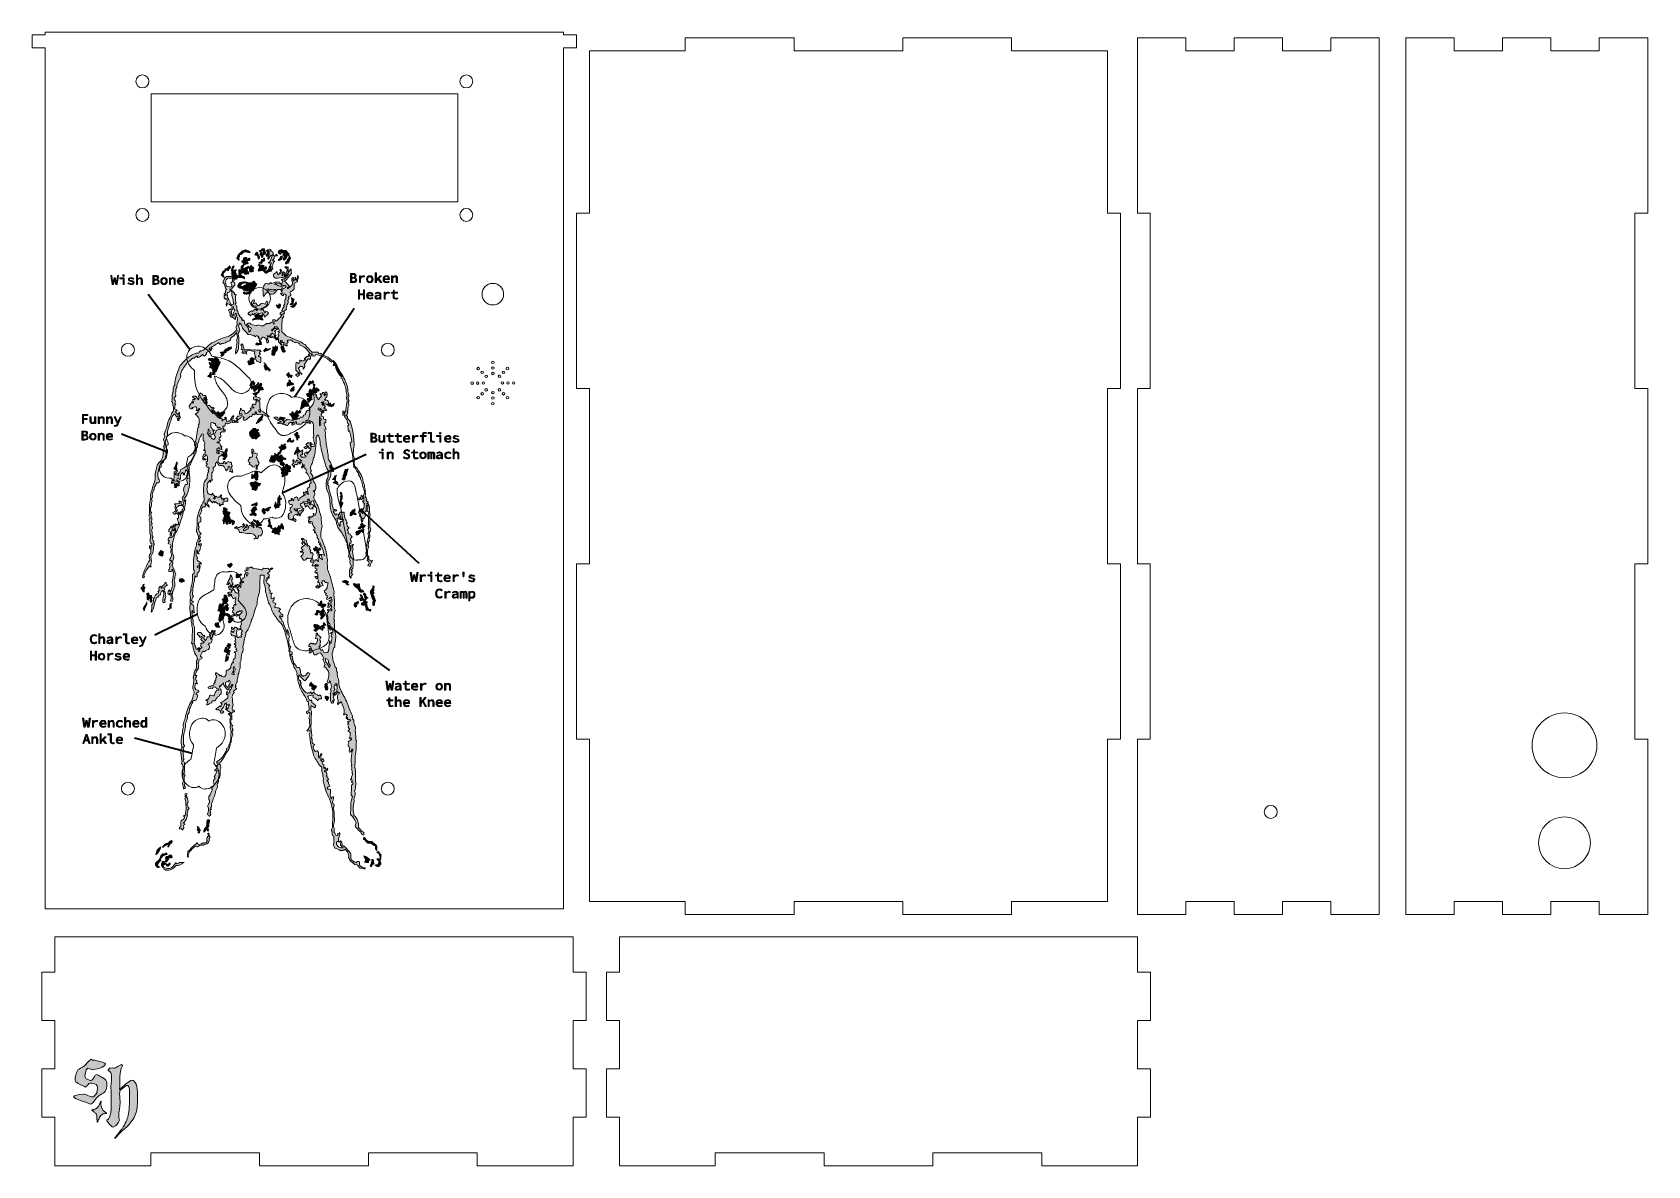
# Model space of a CAD drawing. Header units: millimetres. Extents: x 2 to 376, y -265 to -3.
import ezdxf

# ---------------------------------------------------------------- set-up
doc = ezdxf.new("R2010")
doc.units = ezdxf.units.MM
doc.header["$MEASUREMENT"] = 0
doc.layers.add('Layer 1', color=7, linetype='Continuous', lineweight=0)

# ---------------------------------------------------------------- blocks, each defined once
blk = doc.blocks.new('Block_0')
at = {"layer": 'Layer 1', "color": 240, "lineweight": 0, "true_color": 0xed1c24}
blk.add_lwpolyline([(100.41, -17.01), (100.41, -42.01), (29.41, -42.01), (29.41, -17.01)], close=True, dxfattribs=at)
for centre in [(27.39, -14.1), (102.42, -14.1), (27.39, -45.02), (102.42, -45.02)]:
    blk.add_circle(centre, 1.5, dxfattribs=at)
blk = doc.blocks.new('Block_1')
at = {"layer": 'Layer 1', "color": 240, "lineweight": 0, "true_color": 0xed1c24}
for p, q in [((269.01, -4.04), (257.81, -4.04)), ((257.81, -4.04), (257.81, -44.64)), ((269.01, -7), (269.01, -4.04)), ((280.21, -7), (269.01, -7)), ((291.41, -4.04), (280.21, -4.04)), ((280.21, -4.04), (280.21, -7)), ((291.41, -7), (291.41, -4.04)), ((302.61, -7), (291.41, -7)), ((313.81, -4.04), (302.61, -4.04)), ((302.61, -4.04), (302.61, -7)), ((313.81, -207.04), (313.81, -4.04)), ((257.81, -44.64), (260.81, -44.64)), ((260.81, -44.64), (260.81, -85.24)), ((260.81, -85.24), (257.81, -85.24)), ((257.81, -85.24), (257.81, -125.84)), ((257.81, -125.84), (260.81, -125.84)), ((260.81, -125.84), (260.81, -166.44)), ((260.81, -166.44), (257.81, -166.44)), ((257.81, -166.44), (257.81, -207.04)), ((269.01, -207.04), (269.01, -204.08)), ((269.01, -204.08), (280.21, -204.08)), ((280.21, -204.08), (280.21, -207.04)), ((291.41, -207.04), (291.41, -204.08)), ((291.41, -204.08), (302.61, -204.08)), ((302.61, -204.08), (302.61, -207.04)), ((257.81, -207.04), (269.01, -207.04)), ((280.21, -207.04), (291.41, -207.04)), ((302.61, -207.04), (313.81, -207.04))]:
    blk.add_line(p, q, dxfattribs=at)
blk = doc.blocks.new('Block_2')
at = {"layer": 'Layer 1', "color": 240, "lineweight": 0, "true_color": 0xed1c24}
for p, q in [((331.19, -4.04), (319.99, -4.04)), ((319.99, -4.04), (319.99, -207.04)), ((331.19, -7), (331.19, -4.04)), ((342.39, -7), (331.19, -7)), ((353.59, -4.04), (342.39, -4.04)), ((342.39, -4.04), (342.39, -7)), ((353.59, -7), (353.59, -4.04)), ((364.79, -7), (353.59, -7)), ((375.99, -4.04), (364.79, -4.04)), ((364.79, -4.04), (364.79, -7)), ((375.99, -44.64), (375.99, -4.04)), ((372.99, -85.24), (372.99, -44.64)), ((372.99, -44.64), (375.99, -44.64)), ((375.99, -85.24), (372.99, -85.24)), ((375.99, -125.84), (375.99, -85.24)), ((372.99, -166.44), (372.99, -125.84)), ((372.99, -125.84), (375.99, -125.84)), ((375.99, -166.44), (372.99, -166.44)), ((375.99, -207.04), (375.99, -166.44)), ((331.19, -207.04), (331.19, -204.08)), ((331.19, -204.08), (342.39, -204.08)), ((342.39, -204.08), (342.39, -207.04)), ((353.59, -207.04), (353.59, -204.08)), ((353.59, -204.08), (364.79, -204.08)), ((364.79, -204.08), (364.79, -207.04)), ((319.99, -207.04), (331.19, -207.04)), ((342.39, -207.04), (353.59, -207.04)), ((364.79, -207.04), (375.99, -207.04))]:
    blk.add_line(p, q, dxfattribs=at)
blk = doc.blocks.new('Block_4')
at = {"layer": 'Layer 1', "true_color": 0x00a651, "transparency": 33554687}
h = blk.add_hatch(color=114, dxfattribs=at)
h.dxf.hatch_style = 2
edge = h.paths.add_edge_path()
edge.add_spline(control_points=[(19.15, -246.11), (19.15, -247.1), (19.02, -247.76), (18.76, -248.1), (18.7, -248.18), (18.43, -248.36), (17.97, -248.64), (17.51, -248.92), (17.23, -249.11), (17.12, -249.2), (16.93, -249.37), (16.68, -249.66), (16.38, -250.08), (16.08, -250.49), (15.83, -250.79), (15.64, -250.95), (15.64, -250.95), (15.29, -250.99), (15.29, -250.99), (15.03, -250.84), (14.35, -250.57), (13.23, -250.2), (12.22, -249.85), (11.63, -249.58), (11.45, -249.37), (11.61, -248.94), (12.38, -248.71), (13.77, -248.7), (13.97, -248.7), (14.31, -248.8), (14.78, -249), (15.25, -249.2), (15.59, -249.29), (15.81, -249.29), (15.93, -249.29), (16.04, -249.28), (16.14, -249.24), (16.18, -249.22), (16.23, -249.16), (16.29, -249.03), (16.36, -248.91), (16.44, -248.84), (16.53, -248.81), (16.53, -248.81), (16.85, -248.37), (16.85, -248.37), (16.96, -247.6), (17.01, -247.19), (17.01, -247.15), (17.01, -246.55), (16.6, -246.23), (15.79, -246.21), (15.79, -246.21), (15.62, -246.13), (15.62, -246.13), (15.62, -246.13), (15.5, -246.17), (15.5, -246.17), (15.43, -246.16), (15.36, -246.15), (15.31, -246.15), (15.1, -246.15), (14.94, -246.24), (14.81, -246.43), (14.68, -246.62), (14.56, -246.8), (14.44, -246.98), (14.44, -246.98), (14.33, -247.02), (14.33, -247.02), (14.07, -246.97), (13.62, -246.78), (12.99, -246.46), (12.31, -246.11), (11.94, -245.86), (11.88, -245.69), (11.84, -245.61), (11.82, -245.5), (11.82, -245.34), (11.82, -244.68), (12.02, -243.92), (12.42, -243.07), (12.79, -242.9), (13.32, -242.57), (14.02, -242.11), (14.31, -241.74), (14.81, -241.23), (15.5, -240.59), (15.8, -240.76), (15.99, -240.84), (16.08, -240.84), (16.15, -240.84), (16.22, -240.84), (16.29, -240.84), (17.14, -240.96), (17.97, -241.17), (18.76, -241.47), (18.8, -241.52), (18.82, -241.58), (18.82, -241.64), (18.82, -242.01), (18.39, -242.34), (17.53, -242.63), (16.82, -242.88), (16.24, -243.01), (15.77, -243.01), (15.66, -243.01), (15.49, -242.95), (15.26, -242.84), (15.04, -242.73), (14.86, -242.67), (14.73, -242.66), (14.73, -242.66), (14.35, -243.04), (14.35, -243.04), (14.35, -243.04), (14.09, -244.41), (14.09, -244.41), (14.09, -244.67), (14.15, -244.89), (14.27, -245.07), (14.47, -245.13), (14.72, -245.24), (15, -245.38), (15.22, -245.48), (15.38, -245.53), (15.48, -245.53), (15.7, -245.53), (15.98, -245.22), (16.31, -244.61), (16.31, -244.61), (16.31, -244.59), (16.31, -244.59), (16.4, -244.38), (16.56, -244.23), (16.78, -244.12), (17.26, -244.38), (17.75, -244.63), (18.24, -244.88), (18.85, -245.24), (19.15, -245.65), (19.15, -246.11)], knot_values=[0, 0, 0, 0, 1, 1, 1, 2, 2, 2, 3, 3, 3, 4, 4, 4, 5, 5, 5, 6, 6, 6, 7, 7, 7, 8, 8, 8, 9, 9, 9, 10, 10, 10, 11, 11, 11, 12, 12, 12, 13, 13, 13, 14, 14, 14, 15, 15, 15, 16, 16, 16, 17, 17, 17, 18, 18, 18, 19, 19, 19, 20, 20, 20, 21, 21, 21, 22, 22, 22, 23, 23, 23, 24, 24, 24, 25, 25, 25, 26, 26, 26, 27, 27, 27, 28, 28, 28, 29, 29, 29, 30, 30, 30, 31, 31, 31, 32, 32, 32, 33, 33, 33, 34, 34, 34, 35, 35, 35, 36, 36, 36, 37, 37, 37, 38, 38, 38, 39, 39, 39, 40, 40, 40, 41, 41, 41, 42, 42, 42, 43, 43, 43, 44, 44, 44, 45, 45, 45, 46, 46, 46, 47, 47, 47, 47], degree=3, periodic=0)
h = blk.add_hatch(color=114, dxfattribs=at)
h.dxf.hatch_style = 2
edge = h.paths.add_edge_path()
edge.add_spline(control_points=[(26.27, -249.14), (26.27, -250.9), (26.17, -252.16), (25.96, -252.9), (25.67, -253.96), (25, -255.02), (23.96, -256.08), (23.28, -256.66), (22.31, -257.59), (21.06, -258.86), (21.06, -258.86), (20.97, -258.84), (20.97, -258.84), (21.03, -258.78), (21.12, -258.68), (21.22, -258.55), (22.36, -257.24), (23.17, -256.07), (23.63, -255.02), (24, -254.2), (24.24, -253.11), (24.34, -251.74), (24.39, -251.1), (24.42, -249.96), (24.42, -248.33), (24.42, -247.08), (24.17, -246.52), (23.67, -246.65), (23.67, -246.65), (22.4, -247.65), (22.4, -247.65), (22.21, -247.8), (22.13, -248.12), (22.13, -248.62), (22.13, -248.85), (22.14, -249.2), (22.17, -249.66), (22.21, -250.12), (22.22, -250.47), (22.22, -250.7), (22.22, -250.89), (22.17, -251.37), (22.07, -252.12), (21.96, -252.87), (21.91, -253.43), (21.91, -253.79), (21.91, -254.17), (21.96, -254.44), (22.07, -254.6), (22.07, -254.6), (22.11, -254.62), (22.11, -254.62), (22.11, -254.62), (22.13, -254.71), (22.13, -254.71), (21.88, -255.4), (21.38, -255.94), (20.62, -256.34), (20.35, -256.21), (20.08, -255.99), (19.81, -255.68), (19.59, -255.4), (19.37, -255.11), (19.15, -254.83), (19.15, -254.83), (19.13, -254.64), (19.13, -254.64), (19.13, -254.64), (19.15, -254.6), (19.15, -254.6), (19.85, -254.57), (20.2, -253.17), (20.2, -250.39), (20.2, -249.81), (20.18, -249.13), (20.15, -248.33), (20.12, -247.53), (20.1, -247.09), (20.1, -247.02), (20.1, -246.85), (20.13, -246.52), (20.19, -246.02), (20.24, -245.53), (20.27, -245.15), (20.27, -244.87), (20.27, -243.98), (20.02, -243.41), (19.5, -243.18), (19.5, -243.18), (19.48, -243.12), (19.48, -243.12), (19.48, -243.12), (19.77, -242.69), (19.77, -242.69), (20.14, -242.59), (20.56, -242.59), (21.01, -242.69), (21.35, -242.48), (21.88, -242.17), (22.59, -241.79), (22.59, -241.79), (22.76, -242.04), (22.76, -242.04), (22.76, -242.04), (22.7, -242.25), (22.7, -242.25), (22.45, -242.52), (22.27, -243.36), (22.18, -244.78), (22.17, -245.73), (22.15, -246.68), (22.13, -247.61), (22.7, -247.07), (23.16, -246.67), (23.5, -246.4), (24.22, -245.79), (24.68, -245.49), (24.9, -245.47), (25.82, -245.43), (26.27, -246.66), (26.27, -249.14)], knot_values=[0, 0, 0, 0, 1, 1, 1, 2, 2, 2, 3, 3, 3, 4, 4, 4, 5, 5, 5, 6, 6, 6, 7, 7, 7, 8, 8, 8, 9, 9, 9, 10, 10, 10, 11, 11, 11, 12, 12, 12, 13, 13, 13, 14, 14, 14, 15, 15, 15, 16, 16, 16, 17, 17, 17, 18, 18, 18, 19, 19, 19, 20, 20, 20, 21, 21, 21, 22, 22, 22, 23, 23, 23, 24, 24, 24, 25, 25, 25, 26, 26, 26, 27, 27, 27, 28, 28, 28, 29, 29, 29, 30, 30, 30, 31, 31, 31, 32, 32, 32, 33, 33, 33, 34, 34, 34, 35, 35, 35, 36, 36, 36, 37, 37, 37, 38, 38, 38, 39, 39, 39, 40, 40, 40, 40], degree=3, periodic=0)
at = {"layer": 'Layer 1'}
for points, knots in [([(19.15, -246.11), (19.15, -247.1), (19.02, -247.76), (18.76, -248.1), (18.7, -248.18), (18.43, -248.36), (17.97, -248.64), (17.51, -248.92), (17.23, -249.11), (17.12, -249.2), (16.93, -249.37), (16.68, -249.66), (16.38, -250.08), (16.08, -250.49), (15.83, -250.79), (15.64, -250.95), (15.64, -250.95), (15.29, -250.99), (15.29, -250.99), (15.03, -250.84), (14.35, -250.57), (13.23, -250.2), (12.22, -249.85), (11.63, -249.58), (11.45, -249.37), (11.61, -248.94), (12.38, -248.71), (13.77, -248.7), (13.97, -248.7), (14.31, -248.8), (14.78, -249), (15.25, -249.2), (15.59, -249.29), (15.81, -249.29), (15.93, -249.29), (16.04, -249.28), (16.14, -249.24), (16.18, -249.22), (16.23, -249.16), (16.29, -249.03), (16.36, -248.91), (16.44, -248.84), (16.53, -248.81), (16.53, -248.81), (16.85, -248.37), (16.85, -248.37), (16.96, -247.6), (17.01, -247.19), (17.01, -247.15), (17.01, -246.55), (16.6, -246.23), (15.79, -246.21), (15.79, -246.21), (15.62, -246.13), (15.62, -246.13), (15.62, -246.13), (15.5, -246.17), (15.5, -246.17), (15.43, -246.16), (15.36, -246.15), (15.31, -246.15), (15.1, -246.15), (14.94, -246.24), (14.81, -246.43), (14.68, -246.62), (14.56, -246.8), (14.44, -246.98), (14.44, -246.98), (14.33, -247.02), (14.33, -247.02), (14.07, -246.97), (13.62, -246.78), (12.99, -246.46), (12.31, -246.11), (11.94, -245.86), (11.88, -245.69), (11.84, -245.61), (11.82, -245.5), (11.82, -245.34), (11.82, -244.68), (12.02, -243.92), (12.42, -243.07), (12.79, -242.9), (13.32, -242.57), (14.02, -242.11), (14.31, -241.74), (14.81, -241.23), (15.5, -240.59), (15.8, -240.76), (15.99, -240.84), (16.08, -240.84), (16.15, -240.84), (16.22, -240.84), (16.29, -240.84), (17.14, -240.96), (17.97, -241.17), (18.76, -241.47), (18.8, -241.52), (18.82, -241.58), (18.82, -241.64), (18.82, -242.01), (18.39, -242.34), (17.53, -242.63), (16.82, -242.88), (16.24, -243.01), (15.77, -243.01), (15.66, -243.01), (15.49, -242.95), (15.26, -242.84), (15.04, -242.73), (14.86, -242.67), (14.73, -242.66), (14.73, -242.66), (14.35, -243.04), (14.35, -243.04), (14.35, -243.04), (14.09, -244.41), (14.09, -244.41), (14.09, -244.67), (14.15, -244.89), (14.27, -245.07), (14.47, -245.13), (14.72, -245.24), (15, -245.38), (15.22, -245.48), (15.38, -245.53), (15.48, -245.53), (15.7, -245.53), (15.98, -245.22), (16.31, -244.61), (16.31, -244.61), (16.31, -244.59), (16.31, -244.59), (16.4, -244.38), (16.56, -244.23), (16.78, -244.12), (17.26, -244.38), (17.75, -244.63), (18.24, -244.88), (18.85, -245.24), (19.15, -245.65), (19.15, -246.11)], [0, 0, 0, 0, 1, 1, 1, 2, 2, 2, 3, 3, 3, 4, 4, 4, 5, 5, 5, 6, 6, 6, 7, 7, 7, 8, 8, 8, 9, 9, 9, 10, 10, 10, 11, 11, 11, 12, 12, 12, 13, 13, 13, 14, 14, 14, 15, 15, 15, 16, 16, 16, 17, 17, 17, 18, 18, 18, 19, 19, 19, 20, 20, 20, 21, 21, 21, 22, 22, 22, 23, 23, 23, 24, 24, 24, 25, 25, 25, 26, 26, 26, 27, 27, 27, 28, 28, 28, 29, 29, 29, 30, 30, 30, 31, 31, 31, 32, 32, 32, 33, 33, 33, 34, 34, 34, 35, 35, 35, 36, 36, 36, 37, 37, 37, 38, 38, 38, 39, 39, 39, 40, 40, 40, 41, 41, 41, 42, 42, 42, 43, 43, 43, 44, 44, 44, 45, 45, 45, 46, 46, 46, 47, 47, 47, 47]), ([(26.27, -249.14), (26.27, -250.9), (26.17, -252.16), (25.96, -252.9), (25.67, -253.96), (25, -255.02), (23.96, -256.08), (23.28, -256.66), (22.31, -257.59), (21.06, -258.86), (21.06, -258.86), (20.97, -258.84), (20.97, -258.84), (21.03, -258.78), (21.12, -258.68), (21.22, -258.55), (22.36, -257.24), (23.17, -256.07), (23.63, -255.02), (24, -254.2), (24.24, -253.11), (24.34, -251.74), (24.39, -251.1), (24.42, -249.96), (24.42, -248.33), (24.42, -247.08), (24.17, -246.52), (23.67, -246.65), (23.67, -246.65), (22.4, -247.65), (22.4, -247.65), (22.21, -247.8), (22.13, -248.12), (22.13, -248.62), (22.13, -248.85), (22.14, -249.2), (22.17, -249.66), (22.21, -250.12), (22.22, -250.47), (22.22, -250.7), (22.22, -250.89), (22.17, -251.37), (22.07, -252.12), (21.96, -252.87), (21.91, -253.43), (21.91, -253.79), (21.91, -254.17), (21.96, -254.44), (22.07, -254.6), (22.07, -254.6), (22.11, -254.62), (22.11, -254.62), (22.11, -254.62), (22.13, -254.71), (22.13, -254.71), (21.88, -255.4), (21.38, -255.94), (20.62, -256.34), (20.35, -256.21), (20.08, -255.99), (19.81, -255.68), (19.59, -255.4), (19.37, -255.11), (19.15, -254.83), (19.15, -254.83), (19.13, -254.64), (19.13, -254.64), (19.13, -254.64), (19.15, -254.6), (19.15, -254.6), (19.85, -254.57), (20.2, -253.17), (20.2, -250.39), (20.2, -249.81), (20.18, -249.13), (20.15, -248.33), (20.12, -247.53), (20.1, -247.09), (20.1, -247.02), (20.1, -246.85), (20.13, -246.52), (20.19, -246.02), (20.24, -245.53), (20.27, -245.15), (20.27, -244.87), (20.27, -243.98), (20.02, -243.41), (19.5, -243.18), (19.5, -243.18), (19.48, -243.12), (19.48, -243.12), (19.48, -243.12), (19.77, -242.69), (19.77, -242.69), (20.14, -242.59), (20.56, -242.59), (21.01, -242.69), (21.35, -242.48), (21.88, -242.17), (22.59, -241.79), (22.59, -241.79), (22.76, -242.04), (22.76, -242.04), (22.76, -242.04), (22.7, -242.25), (22.7, -242.25), (22.45, -242.52), (22.27, -243.36), (22.18, -244.78), (22.17, -245.73), (22.15, -246.68), (22.13, -247.61), (22.7, -247.07), (23.16, -246.67), (23.5, -246.4), (24.22, -245.79), (24.68, -245.49), (24.9, -245.47), (25.82, -245.43), (26.27, -246.66), (26.27, -249.14)], [0, 0, 0, 0, 1, 1, 1, 2, 2, 2, 3, 3, 3, 4, 4, 4, 5, 5, 5, 6, 6, 6, 7, 7, 7, 8, 8, 8, 9, 9, 9, 10, 10, 10, 11, 11, 11, 12, 12, 12, 13, 13, 13, 14, 14, 14, 15, 15, 15, 16, 16, 16, 17, 17, 17, 18, 18, 18, 19, 19, 19, 20, 20, 20, 21, 21, 21, 22, 22, 22, 23, 23, 23, 24, 24, 24, 25, 25, 25, 26, 26, 26, 27, 27, 27, 28, 28, 28, 29, 29, 29, 30, 30, 30, 31, 31, 31, 32, 32, 32, 33, 33, 33, 34, 34, 34, 35, 35, 35, 36, 36, 36, 37, 37, 37, 38, 38, 38, 39, 39, 39, 40, 40, 40, 40])]:
    blk.add_open_spline(points, degree=3, knots=knots, dxfattribs=at)
blk = doc.blocks.new('Block_3')
at = {"layer": 'Layer 1', "true_color": 0x00a651, "transparency": 33554687}
h = blk.add_hatch(color=114, dxfattribs=at)
h.dxf.hatch_style = 2
edge = h.paths.add_edge_path()
edge.add_spline(control_points=[(17.83, -250.55), (17.84, -250.71), (17.78, -250.88), (17.78, -251.06), (17.79, -251.18), (17.83, -251.29), (17.84, -251.41), (17.86, -251.52), (17.9, -251.63), (17.93, -251.75), (17.95, -251.83), (17.96, -251.92), (18.02, -252), (18.04, -252.02), (18.05, -252.06), (18.06, -252.09), (18.09, -252.21), (18.18, -252.3), (18.26, -252.4), (18.31, -252.47), (18.39, -252.52), (18.43, -252.59), (18.44, -252.6), (18.46, -252.61), (18.48, -252.62), (18.57, -252.68), (18.65, -252.76), (18.74, -252.83), (18.79, -252.87), (18.85, -252.91), (18.9, -252.95), (18.96, -253), (19.01, -253.05), (19.08, -253.09), (19.1, -253.1), (19.1, -253.12), (19.07, -253.13), (19.03, -253.13), (18.98, -253.15), (18.94, -253.16), (18.83, -253.19), (18.72, -253.19), (18.62, -253.21), (18.58, -253.22), (18.55, -253.23), (18.52, -253.22), (18.44, -253.22), (18.36, -253.24), (18.29, -253.26), (18.22, -253.28), (18.14, -253.31), (18.07, -253.36), (17.97, -253.43), (17.87, -253.52), (17.79, -253.6), (17.74, -253.65), (17.7, -253.71), (17.66, -253.77), (17.6, -253.85), (17.55, -253.94), (17.5, -254.03), (17.44, -254.12), (17.41, -254.22), (17.37, -254.31), (17.33, -254.37), (17.32, -254.45), (17.27, -254.5), (17.25, -254.52), (17.25, -254.56), (17.24, -254.59), (17.18, -254.72), (17.11, -254.85), (17.06, -254.99), (17.04, -255.04), (17.01, -255.08), (17, -255.14), (16.99, -255.15), (16.98, -255.16), (16.97, -255.15), (16.94, -255.15), (16.93, -255.14), (16.93, -255.12), (16.93, -255.06), (16.92, -255), (16.93, -254.94), (16.94, -254.86), (16.88, -254.81), (16.89, -254.73), (16.89, -254.66), (16.9, -254.59), (16.87, -254.52), (16.87, -254.51), (16.87, -254.51), (16.87, -254.51), (16.88, -254.32), (16.81, -254.15), (16.82, -253.97), (16.83, -253.81), (16.81, -253.65), (16.79, -253.49), (16.76, -253.32), (16.7, -253.16), (16.54, -253.05), (16.46, -253), (16.37, -252.95), (16.29, -252.89), (16.2, -252.83), (16.11, -252.77), (16.04, -252.69), (16, -252.64), (15.94, -252.61), (15.89, -252.57), (15.84, -252.5), (15.76, -252.46), (15.69, -252.41), (15.67, -252.39), (15.62, -252.41), (15.63, -252.37), (15.64, -252.34), (15.68, -252.36), (15.71, -252.35), (15.76, -252.32), (15.82, -252.33), (15.87, -252.32), (15.94, -252.31), (16, -252.29), (16.07, -252.27), (16.12, -252.26), (16.18, -252.26), (16.24, -252.23), (16.31, -252.19), (16.39, -252.18), (16.47, -252.14), (16.54, -252.1), (16.61, -252.07), (16.68, -252.03), (16.75, -251.99), (16.82, -251.95), (16.87, -251.9), (16.92, -251.85), (16.99, -251.81), (17.03, -251.75), (17.08, -251.69), (17.13, -251.63), (17.18, -251.56), (17.25, -251.47), (17.29, -251.37), (17.36, -251.27), (17.38, -251.24), (17.39, -251.19), (17.41, -251.15), (17.45, -251.07), (17.5, -250.98), (17.54, -250.9), (17.57, -250.83), (17.6, -250.76), (17.63, -250.68), (17.66, -250.61), (17.71, -250.54), (17.74, -250.46), (17.76, -250.43), (17.77, -250.39), (17.79, -250.35), (17.79, -250.34), (17.79, -250.32), (17.81, -250.33), (17.83, -250.33), (17.83, -250.34), (17.83, -250.36), (17.83, -250.42), (17.83, -250.48), (17.83, -250.55)], knot_values=[0, 0, 0, 0, 1, 1, 1, 2, 2, 2, 3, 3, 3, 4, 4, 4, 5, 5, 5, 6, 6, 6, 7, 7, 7, 8, 8, 8, 9, 9, 9, 10, 10, 10, 11, 11, 11, 12, 12, 12, 13, 13, 13, 14, 14, 14, 15, 15, 15, 16, 16, 16, 17, 17, 17, 18, 18, 18, 19, 19, 19, 20, 20, 20, 21, 21, 21, 22, 22, 22, 23, 23, 23, 24, 24, 24, 25, 25, 25, 26, 26, 26, 27, 27, 27, 28, 28, 28, 29, 29, 29, 30, 30, 30, 31, 31, 31, 32, 32, 32, 33, 33, 33, 34, 34, 34, 35, 35, 35, 36, 36, 36, 37, 37, 37, 38, 38, 38, 39, 39, 39, 40, 40, 40, 41, 41, 41, 42, 42, 42, 43, 43, 43, 44, 44, 44, 45, 45, 45, 46, 46, 46, 47, 47, 47, 48, 48, 48, 49, 49, 49, 50, 50, 50, 51, 51, 51, 52, 52, 52, 53, 53, 53, 54, 54, 54, 55, 55, 55, 56, 56, 56, 57, 57, 57, 57], degree=3, periodic=0)
at = {"layer": 'Layer 1'}
blk.add_open_spline([(17.83, -250.55), (17.84, -250.71), (17.78, -250.88), (17.78, -251.06), (17.79, -251.18), (17.83, -251.29), (17.84, -251.41), (17.86, -251.52), (17.9, -251.63), (17.93, -251.75), (17.95, -251.83), (17.96, -251.92), (18.02, -252), (18.04, -252.02), (18.05, -252.06), (18.06, -252.09), (18.09, -252.21), (18.18, -252.3), (18.26, -252.4), (18.31, -252.47), (18.39, -252.52), (18.43, -252.59), (18.44, -252.6), (18.46, -252.61), (18.48, -252.62), (18.57, -252.68), (18.65, -252.76), (18.74, -252.83), (18.79, -252.87), (18.85, -252.91), (18.9, -252.95), (18.96, -253), (19.01, -253.05), (19.08, -253.09), (19.1, -253.1), (19.1, -253.12), (19.07, -253.13), (19.03, -253.13), (18.98, -253.15), (18.94, -253.16), (18.83, -253.19), (18.72, -253.19), (18.62, -253.21), (18.58, -253.22), (18.55, -253.23), (18.52, -253.22), (18.44, -253.22), (18.36, -253.24), (18.29, -253.26), (18.22, -253.28), (18.14, -253.31), (18.07, -253.36), (17.97, -253.43), (17.87, -253.52), (17.79, -253.6), (17.74, -253.65), (17.7, -253.71), (17.66, -253.77), (17.6, -253.85), (17.55, -253.94), (17.5, -254.03), (17.44, -254.12), (17.41, -254.22), (17.37, -254.31), (17.33, -254.37), (17.32, -254.45), (17.27, -254.5), (17.25, -254.52), (17.25, -254.56), (17.24, -254.59), (17.18, -254.72), (17.11, -254.85), (17.06, -254.99), (17.04, -255.04), (17.01, -255.08), (17, -255.14), (16.99, -255.15), (16.98, -255.16), (16.97, -255.15), (16.94, -255.15), (16.93, -255.14), (16.93, -255.12), (16.93, -255.06), (16.92, -255), (16.93, -254.94), (16.94, -254.86), (16.88, -254.81), (16.89, -254.73), (16.89, -254.66), (16.9, -254.59), (16.87, -254.52), (16.87, -254.51), (16.87, -254.51), (16.87, -254.51), (16.88, -254.32), (16.81, -254.15), (16.82, -253.97), (16.83, -253.81), (16.81, -253.65), (16.79, -253.49), (16.76, -253.32), (16.7, -253.16), (16.54, -253.05), (16.46, -253), (16.37, -252.95), (16.29, -252.89), (16.2, -252.83), (16.11, -252.77), (16.04, -252.69), (16, -252.64), (15.94, -252.61), (15.89, -252.57), (15.84, -252.5), (15.76, -252.46), (15.69, -252.41), (15.67, -252.39), (15.62, -252.41), (15.63, -252.37), (15.64, -252.34), (15.68, -252.36), (15.71, -252.35), (15.76, -252.32), (15.82, -252.33), (15.87, -252.32), (15.94, -252.31), (16, -252.29), (16.07, -252.27), (16.12, -252.26), (16.18, -252.26), (16.24, -252.23), (16.31, -252.19), (16.39, -252.18), (16.47, -252.14), (16.54, -252.1), (16.61, -252.07), (16.68, -252.03), (16.75, -251.99), (16.82, -251.95), (16.87, -251.9), (16.92, -251.85), (16.99, -251.81), (17.03, -251.75), (17.08, -251.69), (17.13, -251.63), (17.18, -251.56), (17.25, -251.47), (17.29, -251.37), (17.36, -251.27), (17.38, -251.24), (17.39, -251.19), (17.41, -251.15), (17.45, -251.07), (17.5, -250.98), (17.54, -250.9), (17.57, -250.83), (17.6, -250.76), (17.63, -250.68), (17.66, -250.61), (17.71, -250.54), (17.74, -250.46), (17.76, -250.43), (17.77, -250.39), (17.79, -250.35), (17.79, -250.34), (17.79, -250.32), (17.81, -250.33), (17.83, -250.33), (17.83, -250.34), (17.83, -250.36), (17.83, -250.42), (17.83, -250.48), (17.83, -250.55)], degree=3, knots=[0, 0, 0, 0, 1, 1, 1, 2, 2, 2, 3, 3, 3, 4, 4, 4, 5, 5, 5, 6, 6, 6, 7, 7, 7, 8, 8, 8, 9, 9, 9, 10, 10, 10, 11, 11, 11, 12, 12, 12, 13, 13, 13, 14, 14, 14, 15, 15, 15, 16, 16, 16, 17, 17, 17, 18, 18, 18, 19, 19, 19, 20, 20, 20, 21, 21, 21, 22, 22, 22, 23, 23, 23, 24, 24, 24, 25, 25, 25, 26, 26, 26, 27, 27, 27, 28, 28, 28, 29, 29, 29, 30, 30, 30, 31, 31, 31, 32, 32, 32, 33, 33, 33, 34, 34, 34, 35, 35, 35, 36, 36, 36, 37, 37, 37, 38, 38, 38, 39, 39, 39, 40, 40, 40, 41, 41, 41, 42, 42, 42, 43, 43, 43, 44, 44, 44, 45, 45, 45, 46, 46, 46, 47, 47, 47, 48, 48, 48, 49, 49, 49, 50, 50, 50, 51, 51, 51, 52, 52, 52, 53, 53, 53, 54, 54, 54, 55, 55, 55, 56, 56, 56, 57, 57, 57, 57], dxfattribs=at)
blk.add_blockref('Block_4', (0, 0), dxfattribs=at)
blk = doc.blocks.new('Block_9')
at = {"layer": 'Layer 1', "true_color": 0x00a14b, "transparency": 33554687}
h = blk.add_hatch(color=114, dxfattribs=at)
h.dxf.hatch_style = 2
edge = h.paths.add_edge_path()
edge.add_spline(control_points=[(50.55, -53.31), (50.94, -53.43), (51.22, -52.94), (51.52, -53.22), (51.79, -53.42), (52.21, -53.27), (52.32, -53.74), (51.81, -53.88), (51.4, -53.37), (50.85, -53.62), (50.62, -53.81), (50.38, -54.19), (49.95, -54.26), (49.79, -54.52), (49.97, -54.87), (49.66, -54.94), (49.65, -55.21), (49.96, -55.3), (49.76, -55.56), (49.57, -55.37), (49.42, -55.21), (49.27, -55.05), (49.41, -54.2), (50.07, -53.87), (50.55, -53.31)], knot_values=[0, 0, 0, 0, 1, 1, 1, 2, 2, 2, 3, 3, 3, 4, 4, 4, 5, 5, 5, 6, 6, 6, 7, 7, 7, 8, 8, 8, 8], degree=3, periodic=0)
h = blk.add_hatch(color=114, dxfattribs=at)
h.dxf.hatch_style = 2
edge = h.paths.add_edge_path()
edge.add_spline(control_points=[(50.83, -56.02), (50.79, -56.05), (50.75, -56.09), (50.67, -56.17), (50.52, -56.01), (50.25, -55.89), (50.49, -55.58), (50.57, -55.66), (50.64, -55.7), (50.68, -55.78), (50.88, -55.59), (50.69, -55.28), (50.81, -55.13), (51.01, -54.86), (51.21, -54.79), (51.55, -54.92), (51.4, -55.07), (51.28, -55.22), (51.16, -55.33), (51.19, -55.49), (51.11, -55.64), (51.26, -55.8), (51.39, -55.26), (51.78, -55.15), (52.17, -55.01), (52.36, -55.17), (52.24, -55.32), (52.31, -55.51), (52.07, -55.66), (51.65, -55.54), (51.53, -55.88), (51.56, -56.04), (51.92, -55.85), (51.87, -56.28), (51.78, -56.51), (51.33, -56.15), (51.24, -56.49), (51.13, -56.37), (50.78, -56.32), (50.83, -56.02)], knot_values=[0, 0, 0, 0, 1, 1, 1, 2, 2, 2, 3, 3, 3, 4, 4, 4, 5, 5, 5, 6, 6, 6, 7, 7, 7, 8, 8, 8, 9, 9, 9, 10, 10, 10, 11, 11, 11, 12, 12, 12, 13, 13, 13, 13], degree=3, periodic=0)
h = blk.add_hatch(color=114, dxfattribs=at)
h.dxf.hatch_style = 2
edge = h.paths.add_edge_path()
edge.add_spline(control_points=[(54.25, -55.3), (54.06, -55.1), (54.26, -54.83), (54.11, -54.56), (54, -54.25), (53.65, -54.39), (53.42, -54.27), (53.66, -54.12), (53.55, -53.73), (53.94, -53.67), (54.13, -53.75), (54.17, -53.94), (54.2, -54.21), (54.23, -54.41), (54.42, -54.57), (54.53, -54.72), (54.6, -55), (54.48, -55.15), (54.25, -55.3)], knot_values=[0, 0, 0, 0, 1, 1, 1, 2, 2, 2, 3, 3, 3, 4, 4, 4, 5, 5, 5, 6, 6, 6, 6], degree=3, periodic=0)
h = blk.add_hatch(color=114, dxfattribs=at)
h.dxf.hatch_style = 2
edge = h.paths.add_edge_path()
edge.add_spline(control_points=[(55.67, -55.64), (55.2, -55.86), (55.2, -55.86), (54.99, -56.24), (54.76, -56.24), (54.57, -56.23), (54.38, -56.23), (54.42, -55.92), (54.69, -55.92), (54.89, -55.81), (54.89, -55.66), (54.94, -55.51), (54.94, -55.39), (55.1, -55.24), (55.05, -55.47), (55.17, -55.47), (55.33, -55.36), (55.33, -55.05), (55.61, -54.98), (55.76, -55.18), (55.63, -55.41), (55.67, -55.64)], knot_values=[0, 0, 0, 0, 1, 1, 1, 2, 2, 2, 3, 3, 3, 4, 4, 4, 5, 5, 5, 6, 6, 6, 7, 7, 7, 7], degree=3, periodic=0)
h = blk.add_hatch(color=114, dxfattribs=at)
h.dxf.hatch_style = 2
edge = h.paths.add_edge_path()
edge.add_spline(control_points=[(54.59, -54.11), (54.67, -53.99), (54.75, -53.92), (54.79, -53.88), (54.79, -53.61), (54.52, -53.53), (54.41, -53.33), (54.49, -53.22), (54.61, -53.22), (54.72, -53.3), (54.99, -53.46), (54.94, -53.85), (55.25, -54.01), (55.44, -53.82), (55.26, -53.55), (55.38, -53.36), (55.23, -53.2), (54.92, -53.3), (55, -52.96), (55.2, -52.77), (55.43, -52.89), (55.7, -52.9), (55.69, -53.32), (56.06, -53.72), (55.86, -54.18), (55.74, -54.21), (55.75, -54.1), (55.67, -54.06), (55.24, -54.09), (55.46, -54.59), (55.15, -54.86), (54.96, -54.54), (54.81, -54.31), (54.59, -54.11)], knot_values=[0, 0, 0, 0, 1, 1, 1, 2, 2, 2, 3, 3, 3, 4, 4, 4, 5, 5, 5, 6, 6, 6, 7, 7, 7, 8, 8, 8, 9, 9, 9, 10, 10, 10, 11, 11, 11, 11], degree=3, periodic=0)
h = blk.add_hatch(color=114, dxfattribs=at)
h.dxf.hatch_style = 2
edge = h.paths.add_edge_path()
edge.add_spline(control_points=[(56.65, -53.31), (56.64, -53.74), (56.71, -54.2), (56.35, -54.62), (56.27, -54.61), (56.19, -54.61), (56.16, -54.61), (56.04, -54.53), (56.05, -54.38), (56.09, -54.34), (56.36, -54.04), (56.37, -53.73), (56.11, -53.37), (56.19, -53.3), (56.31, -53.19), (56.39, -53.11), (56.5, -53.15), (56.5, -53.35), (56.65, -53.31)], knot_values=[0, 0, 0, 0, 1, 1, 1, 2, 2, 2, 3, 3, 3, 4, 4, 4, 5, 5, 5, 6, 6, 6, 6], degree=3, periodic=0)
h = blk.add_hatch(color=114, dxfattribs=at)
h.dxf.hatch_style = 2
edge = h.paths.add_edge_path()
edge.add_spline(control_points=[(56.65, -53.31), (56.66, -53.23), (56.66, -53.12), (56.66, -53.04), (56.82, -52.89), (57.01, -52.97), (57.16, -53.02), (57.35, -53.21), (57.12, -53.32), (57.04, -53.44), (57.19, -53.6), (57.34, -53.48), (57.5, -53.57), (57.69, -53.65), (57.53, -53.95), (57.76, -54), (57.68, -54.07), (57.64, -54.11), (57.56, -54.22), (57.63, -54.3), (57.75, -54.38), (57.86, -54.46), (58.02, -54.35), (58.29, -54.36), (58.41, -54.13), (58.48, -54.21), (58.56, -54.33), (58.67, -54.41), (58.63, -54.44), (58.59, -54.52), (58.55, -54.52), (58.24, -54.51), (57.93, -54.54), (57.93, -54.89), (57.92, -55.24), (57.64, -55.31), (57.52, -55.54), (57.67, -55.73), (57.91, -55.51), (58.06, -55.74), (57.47, -55.92), (57.8, -56.58), (57.45, -56.92), (57.7, -57.47), (57.7, -57.47), (57.23, -57.84), (57.16, -57.49), (57.37, -57.11), (57.06, -56.8), (56.84, -56.52), (57.35, -56.34), (57.24, -56.03), (57.01, -56.1), (56.77, -56.29), (56.54, -56.09), (57.13, -55.76), (57.3, -55.14), (57.43, -54.53), (57.4, -54.49), (57.32, -54.41), (57.24, -54.33), (56.93, -54.55), (56.84, -54.9), (56.68, -55.24), (56.6, -55.28), (56.53, -55.28), (56.37, -55.2), (56.69, -54.7), (56.82, -54.17), (56.76, -53.55), (56.85, -53.36), (56.77, -53.28), (56.65, -53.31)], knot_values=[0, 0, 0, 0, 1, 1, 1, 2, 2, 2, 3, 3, 3, 4, 4, 4, 5, 5, 5, 6, 6, 6, 7, 7, 7, 8, 8, 8, 9, 9, 9, 10, 10, 10, 11, 11, 11, 12, 12, 12, 13, 13, 13, 14, 14, 14, 15, 15, 15, 16, 16, 16, 17, 17, 17, 18, 18, 18, 19, 19, 19, 20, 20, 20, 21, 21, 21, 22, 22, 22, 23, 23, 23, 24, 24, 24, 24], degree=3, periodic=0)
h = blk.add_hatch(color=114, dxfattribs=at)
h.dxf.hatch_style = 2
edge = h.paths.add_edge_path()
edge.add_spline(control_points=[(61.33, -54.48), (61.18, -54.32), (61.15, -54.28), (61.07, -54.16), (60.87, -54.7), (60.73, -55.27), (60.15, -55.49), (59.77, -55.17), (60.36, -54.99), (60.25, -54.68), (60.18, -54.41), (59.8, -54.2), (60.07, -53.9), (59.85, -53.67), (59.49, -53.96), (59.43, -53.58), (59.19, -53.8), (59.34, -53.92), (59.53, -54.08), (59.1, -54.3), (59.04, -53.8), (58.8, -53.75), (58.81, -53.52), (59.04, -53.45), (58.97, -53.26), (59.17, -53.11), (59.47, -53.35), (59.6, -53.04), (59.86, -53.43), (60.29, -53.17), (60.59, -53.3), (60.9, -53.46), (60.96, -53.85), (61.35, -53.94), (61.35, -54.05), (61.34, -54.21), (61.33, -54.48)], knot_values=[0, 0, 0, 0, 1, 1, 1, 2, 2, 2, 3, 3, 3, 4, 4, 4, 5, 5, 5, 6, 6, 6, 7, 7, 7, 8, 8, 8, 9, 9, 9, 10, 10, 10, 11, 11, 11, 12, 12, 12, 12], degree=3, periodic=0)
h = blk.add_hatch(color=114, dxfattribs=at)
h.dxf.hatch_style = 2
edge = h.paths.add_edge_path()
edge.add_spline(control_points=[(59.75, -54.51), (60.01, -54.9), (59.58, -55.09), (59.61, -55.36), (59.38, -55.47), (59.14, -55.54), (58.99, -55.61), (58.84, -55.53), (58.88, -55.42), (58.88, -55.3), (59.46, -55.39), (59.06, -54.46), (59.75, -54.51)], knot_values=[0, 0, 0, 0, 1, 1, 1, 2, 2, 2, 3, 3, 3, 4, 4, 4, 4], degree=3, periodic=0)
h = blk.add_hatch(color=114, dxfattribs=at)
h.dxf.hatch_style = 2
edge = h.paths.add_edge_path()
edge.add_spline(control_points=[(61.41, -54.36), (61.53, -54.56), (61.6, -54.79), (61.71, -54.95), (61.66, -55.41), (61.19, -55.67), (61.29, -56.14), (61.09, -56.32), (60.75, -56.08), (60.59, -56.43), (60.55, -56.27), (60.52, -56.19), (60.52, -56.15), (60.68, -55.93), (60.88, -55.7), (61, -55.43), (61.2, -55.13), (61.44, -54.79), (61.41, -54.36)], knot_values=[0, 0, 0, 0, 1, 1, 1, 2, 2, 2, 3, 3, 3, 4, 4, 4, 5, 5, 5, 6, 6, 6, 6], degree=3, periodic=0)
h = blk.add_hatch(color=114, dxfattribs=at)
h.dxf.hatch_style = 2
edge = h.paths.add_edge_path()
edge.add_spline(control_points=[(58.31, -62.43), (58.12, -62.23), (57.89, -62.34), (57.69, -62.34), (57.46, -62.33), (57.19, -62.28), (56.96, -62.32), (56.73, -62.35), (56.62, -62.11), (56.42, -62.19), (56.42, -62.26), (56.42, -62.3), (56.42, -62.38), (57.02, -62.82), (57.68, -62.8), (58.31, -62.43)], knot_values=[0, 0, 0, 0, 1, 1, 1, 2, 2, 2, 3, 3, 3, 4, 4, 4, 5, 5, 5, 5], degree=3, periodic=0)
edge = h.paths.add_edge_path()
edge.add_spline(control_points=[(48.42, -68.5), (48.32, -67.88), (48.56, -67.5), (48.84, -67.12), (48.69, -66.93), (48.62, -66.77), (48.43, -66.77), (48.08, -66.87), (48.07, -67.26), (47.87, -67.52), (48.13, -67.76), (47.92, -68.22), (48.42, -68.5)], knot_values=[0, 0, 0, 0, 1, 1, 1, 2, 2, 2, 3, 3, 3, 4, 4, 4, 4], degree=3, periodic=0)
edge = h.paths.add_edge_path()
edge.add_spline(control_points=[(47.09, -63.02), (46.89, -63.52), (47.3, -63.88), (47.18, -64.3), (47.51, -64.77), (47.73, -65.28), (47.95, -65.83), (48.1, -65.79), (48.26, -65.87), (48.41, -65.76), (48.67, -64.76), (47.92, -63.86), (48.14, -62.9), (47.95, -62.74), (47.88, -62.54), (47.65, -62.61), (47.61, -62.69), (47.56, -62.8), (47.52, -62.92), (47.4, -62.99), (47.25, -62.99), (47.09, -63.02)], knot_values=[0, 0, 0, 0, 1, 1, 1, 2, 2, 2, 3, 3, 3, 4, 4, 4, 5, 5, 5, 6, 6, 6, 7, 7, 7, 7], degree=3, periodic=0)
edge = h.paths.add_edge_path()
edge.add_spline(control_points=[(51.45, -70.59), (51.46, -70.36), (51.62, -70.21), (51.81, -70.06), (52.01, -70.06), (52.16, -70.07), (52.39, -70.07), (52.51, -70.12), (52.47, -70.27), (52.5, -70.39), (53.81, -70.73), (53.81, -70.73), (54.31, -70.47), (54.62, -70.71), (55, -70.76), (55.35, -70.69), (55.63, -70.51), (55.97, -70.48), (56.1, -70.17), (56.37, -70.18), (56.6, -70.18), (56.87, -70.19), (56.99, -70.08), (57.07, -69.96), (57.23, -69.85), (57.38, -69.93), (57.57, -70.02), (57.72, -70.1), (57.76, -70.18), (57.68, -70.29), (57.83, -70.37), (57.95, -70.18), (57.88, -69.95), (57.89, -69.72), (57.81, -69.56), (57.38, -69.7), (57.59, -69.32), (57.98, -69.1), (58.16, -69.45), (58.39, -69.65), (58.67, -69.43), (58.83, -69.12), (59.1, -68.9), (59.3, -68.75), (59.66, -68.45), (59.63, -67.98), (59.47, -68.06), (59.4, -68.09), (59.32, -68.13), (59.21, -67.97), (59.29, -67.82), (59.29, -67.71), (59.45, -67.59), (59.68, -67.6), (59.84, -67.37), (59.8, -67.33), (59.77, -67.25), (59.69, -67.18), (59.85, -66.87), (60.05, -66.53), (60.22, -66.22), (60.18, -66.18), (60.14, -66.11), (60.07, -66.03), (60.19, -65.91), (60.31, -65.8), (60.42, -65.69), (60.43, -65.34), (60.33, -64.91), (60.49, -64.61), (60.65, -64.27), (60.62, -63.96), (60.67, -63.65), (60.56, -63.53), (60.49, -63.34), (60.25, -63.33), (60.02, -63.36), (60.17, -63.6), (60.01, -63.71), (59.66, -63.78), (59.63, -63.39), (59.41, -63.27), (59.45, -63.04), (59.68, -63.24), (59.76, -63.08), (59.84, -62.78), (59.5, -62.69), (59.43, -62.5), (59.55, -62.35), (59.74, -62.47), (59.85, -62.43), (59.98, -62.01), (60.52, -61.98), (60.68, -61.64), (60.61, -61.52), (60.5, -61.4), (60.46, -61.37), (60.27, -61.32), (60.19, -61.44), (60.07, -61.55), (59.66, -60.96), (58.96, -61.06), (58.39, -60.81), (58.27, -60.84), (58.15, -61), (57.92, -61.03), (58.57, -61.08), (59.02, -61.75), (59.68, -61.54), (59.91, -61.85), (59.75, -62.08), (59.47, -62.3), (59.24, -62.3), (58.97, -62.29), (58.7, -62.28), (57.93, -63.42), (57.82, -63.46), (56.97, -63.36), (56.78, -63.12), (56.51, -63.12), (56.29, -62.96), (55.86, -63.14), (55.81, -63.64), (55.41, -63.9), (55.23, -63.43), (55.52, -62.9), (55.26, -62.47), (55.57, -62.24), (55.31, -61.85), (55.43, -61.58), (55.59, -61.35), (55.72, -61.16), (55.84, -60.94), (56.18, -60.94), (56.49, -60.95), (56.8, -60.96), (56.96, -60.81), (57.04, -60.7), (57.23, -60.78), (57.27, -60.82), (57.31, -60.86), (57.38, -60.94), (57.82, -60.56), (58.39, -60.62), (59.01, -60.52), (59.13, -60.64), (59.35, -60.83), (59.54, -61.03), (59.85, -60.89), (59.71, -60.53), (60.02, -60.5), (59.83, -60.31), (59.68, -60.15), (59.53, -59.99), (59.81, -59.8), (60.03, -59.93), (60.23, -59.89), (60.58, -59.51), (61.06, -59.22), (61.26, -58.68), (61.11, -58.6), (61, -58.56), (60.91, -58.75), (60.79, -59.17), (60.36, -59.28), (60.01, -59.54), (59.43, -59.37), (58.84, -59.78), (58.19, -59.68), (57.96, -59.45), (57.62, -59.28), (57.75, -58.82), (57.95, -58.56), (58.37, -58.49), (58.46, -58.11), (58.84, -58.39), (58.52, -58.73), (58.75, -58.93), (58.82, -58.93), (58.86, -58.93), (58.94, -58.93), (59.17, -58.82), (58.95, -58.51), (59.15, -58.36), (59.22, -58.44), (59.26, -58.48), (59.34, -58.56), (59.65, -58.25), (59.16, -57.97), (59.28, -57.59), (59.78, -57.99), (59.88, -58.45), (59.75, -59.11), (60.1, -58.77), (59.88, -58.49), (60.04, -58.3), (60.12, -58.19), (60.19, -58.23), (60.31, -58.27), (60.61, -58.59), (60.1, -58.85), (60.21, -59.23), (60.76, -58.79), (60.62, -58.09), (61.06, -57.64), (60.79, -57.44), (60.61, -57.24), (60.38, -57.08), (60.78, -56.66), (60.83, -57.44), (61.15, -57.06), (61.14, -57.6), (61.13, -57.98), (61.12, -58.41), (61.51, -58.23), (61.44, -57.76), (61.83, -57.54), (61.94, -57.89), (61.85, -58.24), (61.89, -58.51), (61.37, -59.19), (61.04, -59.91), (60.33, -60.36), (60.71, -60.72), (61.05, -61.07), (61.42, -61.47), (61.49, -61.74), (60.87, -61.76), (61.02, -62.15), (61.25, -62.04), (61.81, -61.52), (61.96, -61.4), (62.24, -61.18), (62.17, -60.91), (62.14, -60.64), (62.14, -60.52), (61.95, -60.4), (61.99, -60.25), (62.04, -60.05), (62, -59.86), (62.01, -59.71), (62.13, -59.59), (62.21, -59.52), (62.29, -59.44), (62.43, -59.68), (62.43, -59.91), (62.19, -60.1), (62.27, -60.18), (62.34, -60.26), (62.42, -60.37), (62.65, -60.11), (62.74, -59.8), (62.79, -59.46), (63.05, -59.7), (62.77, -60), (63, -60.23), (63.24, -59.89), (63.33, -59.55), (63.34, -59.08), (63.6, -59.25), (63.48, -59.44), (63.48, -59.59), (63.47, -59.74), (63.55, -59.94), (63.43, -60.01), (63.23, -60.16), (63.34, -60.36), (63.26, -60.55), (63.03, -60.58), (62.83, -60.85), (62.56, -60.8), (62.55, -61.27), (62.54, -61.73), (62.52, -62.19), (62.17, -62.41), (62.04, -62.87), (61.58, -62.86), (61.45, -63.21), (61.95, -63.3), (61.75, -63.64), (61.52, -63.79), (61.32, -63.97), (61.12, -64.12), (61.23, -64.36), (61.42, -64.4), (61.34, -64.59), (61.26, -64.75), (61.11, -64.66), (61.03, -64.74), (61.43, -65.52), (60.49, -66.08), (60.78, -66.86), (60.54, -67.04), (60.35, -67.19), (60.11, -67.38), (60.37, -67.62), (60.41, -67.81), (60.21, -68.04), (60.13, -67.96), (60.1, -67.92), (60.02, -67.84), (59.66, -68.22), (60.35, -68.54), (60.03, -68.92), (59.95, -68.88), (59.88, -68.84), (59.76, -68.76), (59.74, -69.88), (59.71, -70.96), (59.68, -72.04), (59.79, -72.16), (59.94, -72.28), (60.05, -72.44), (60.43, -72.87), (60.88, -73.19), (61.46, -73.36), (62.3, -73.62), (63.02, -74.1), (63.87, -74.35), (64.17, -74.44), (64.4, -74.71), (64.66, -74.87), (64.93, -75.03), (65.31, -75.08), (65.35, -75.39), (65.41, -75.78), (65.88, -75.68), (65.95, -76.07), (66.02, -76.34), (66.52, -76.43), (66.66, -76.78), (67.12, -76.79), (67.59, -76.8), (68.05, -76.82), (68.12, -76.97), (68.2, -77.13), (68.23, -77.13), (68.58, -77.29), (68.7, -77.14), (68.82, -77.03), (68.85, -77.15), (68.89, -77.26), (68.92, -77.34), (69.88, -77.71), (70.84, -78.09), (71.47, -78.99), (71.35, -78.95), (71.31, -79.06), (71.19, -79.14), (70.63, -78.5), (69.91, -78.14), (69.14, -77.81), (68.61, -77.56), (68.07, -77.36), (67.46, -77.38), (67.41, -77.49), (67.41, -77.57), (67.37, -77.69), (67.17, -77.87), (66.83, -77.75), (66.49, -77.43), (66.53, -77.39), (66.61, -77.4), (66.65, -77.36), (66.68, -77.32), (66.76, -77.32), (66.84, -77.29), (66.61, -77.09), (66.38, -77.24), (66.26, -77.19), (65.59, -76.4), (65.11, -75.54), (64.11, -75.25), (63.96, -75.2), (63.96, -75.16), (63.89, -75.01), (63.82, -74.77), (63.51, -74.65), (63.36, -74.65), (62.89, -74.63), (62.51, -74.47), (62.09, -74.34), (62.09, -74.27), (62.06, -74.19), (62.06, -74.07), (61.71, -74.06), (61.36, -74.05), (61.06, -74.05), (60.82, -74.23), (61.05, -74.35), (61.16, -74.51), (61, -74.7), (60.8, -74.81), (60.61, -74.85), (60.56, -75.19), (60.72, -75.23), (60.99, -75.13), (60.91, -75.28), (60.87, -75.32), (60.83, -75.35), (60.52, -75.42), (60.29, -75.18), (60.03, -75.06), (60.11, -74.95), (60.26, -74.87), (60.23, -74.68), (60.12, -74.48), (59.88, -74.63), (59.73, -74.55), (59.62, -74.39), (59.77, -74.4), (59.81, -74.25), (59.82, -74.13), (59.66, -74.2), (59.58, -74.2), (59.47, -74.16), (59.47, -73.97), (59.32, -74.08), (59.23, -74.54), (59.88, -74.83), (59.59, -75.28), (59.41, -74.93), (59.15, -74.61), (58.92, -74.45), (58.93, -74.22), (58.93, -73.99), (58.94, -73.76), (58.94, -73.64), (58.87, -73.6), (58.75, -73.6), (58.68, -73.37), (58.91, -73.22), (58.96, -72.99), (58.92, -72.95), (58.89, -72.87), (58.81, -72.79), (58.89, -72.6), (58.94, -72.37), (59.13, -72.22), (59.1, -71.99), (58.86, -72.17), (58.79, -72.02), (58.83, -71.86), (58.99, -71.95), (59.1, -71.87), (59.04, -71.48), (58.81, -71.21), (58.51, -70.97), (58.32, -70.96), (58.12, -70.96), (57.93, -70.95), (57.97, -70.99), (58.01, -71.03), (58.04, -71.07), (57.77, -71.3), (57.53, -71.48), (57.26, -71.71), (57.25, -71.86), (57.41, -71.87), (57.52, -71.87), (57.72, -71.76), (57.65, -71.49), (57.96, -71.34), (58.12, -71.3), (58.35, -71.31), (58.69, -71.44), (58.42, -71.62), (58.22, -71.81), (57.98, -71.96), (58.25, -72.16), (58.2, -72.35), (58.16, -72.58), (57.88, -72.77), (57.66, -72.53), (57.43, -72.45), (57.23, -72.63), (57.03, -72.86), (56.83, -73.05), (56.91, -73.13), (56.91, -73.17), (56.95, -73.17), (57.06, -73.13), (57.14, -73.06), (57.22, -73.02), (57.41, -72.99), (57.45, -73.18), (57.56, -73.26), (57.59, -73.61), (57.1, -73.09), (57.25, -73.52), (56.82, -73.51), (56.72, -73.08), (56.3, -72.92), (56.44, -73.27), (56.63, -73.54), (56.23, -73.84), (56.39, -73.92), (56.54, -74.04), (56.61, -74.08), (56.61, -74.35), (56.68, -74.51), (56.56, -74.62), (56.48, -74.7), (56.41, -74.66), (56.25, -74.62), (56.34, -74.27), (55.96, -73.99), (56.08, -73.65), (55.78, -73.52), (55.55, -73.28), (55.24, -73.35), (55.09, -73.47), (54.93, -73.62), (54.88, -73.88), (54.61, -73.76), (54.35, -73.68), (54.2, -73.4), (54.24, -73.37), (54.28, -73.33), (54.36, -73.25), (54.32, -73.02), (54.13, -73.13), (54.01, -73.13), (53.86, -73.12), (53.82, -72.97), (53.71, -72.93), (53.67, -73.04), (53.63, -73.16), (53.58, -73.27), (53.39, -73.23), (53.32, -73.03), (53.17, -72.91), (52.74, -73.06), (52.37, -72.58), (51.9, -72.69), (51.45, -72.21), (51, -71.74), (50.55, -71.22), (50.56, -70.76), (50.26, -70.37), (49.92, -70.05), (49.65, -70.2), (50.02, -70.63), (49.6, -70.66), (49.74, -71.05), (49.85, -71.36), (49.96, -71.75), (49.87, -72.06), (49.48, -72.32), (49.58, -72.67), (49.91, -73.68), (49.69, -74.68), (49.66, -75.68), (49.65, -76.18), (49.44, -76.75), (48.93, -77.2), (48.86, -76.59), (49.11, -76.09), (49.28, -75.59), (48.82, -75.16), (49.73, -74.6), (49.16, -74.2), (49.6, -73.55), (49.31, -72.93), (49.17, -72.27), (48.85, -72.8), (48.45, -73.14), (47.9, -73.51), (47.97, -73.82), (47.69, -74.2), (47.38, -74.27), (46.8, -74.37), (46.36, -74.9), (45.74, -74.84), (45.59, -74.84), (45.54, -75.11), (45.43, -75.03), (45.16, -74.94), (45.32, -74.72), (45.09, -74.59), (44.35, -75.12), (43.49, -75.48), (42.77, -76.16), (43.12, -76.2), (43.12, -76.2), (43.55, -75.91), (43.38, -76.67), (42.65, -76.54), (42.21, -76.91), (42.32, -77.3), (41.97, -77.49), (41.69, -77.75), (41.58, -77.63), (41.47, -77.51), (41.31, -77.35), (41, -77.69), (40.64, -77.99), (40.18, -78.1), (39.91, -77.93), (40.37, -77.91), (40.15, -77.71), (39.84, -77.78), (39.56, -77.89), (39.4, -78.23), (39.28, -78.23), (39.17, -78.22), (39.05, -78.22), (38.7, -78.48), (38.42, -78.9), (37.99, -79.04), (37.91, -79.08), (37.83, -79.16), (37.79, -79.23), (37.31, -80.07), (36.55, -80.78), (36.26, -81.78), (36.17, -81.97), (36.17, -82.2), (36.32, -82.32), (36.03, -83.24), (35.39, -84), (35.36, -85), (34.93, -85.41), (35.37, -86.04), (34.98, -86.42), (35.43, -86.85), (35, -87.11), (34.76, -87.38), (34.67, -87.76), (35.01, -88), (35.04, -88.35), (34.96, -88.5), (34.73, -88.69), (35.11, -88.85), (34.67, -89.19), (35.01, -89.62), (34.85, -89.97), (35.07, -90.09), (35.31, -90.13), (35.42, -90.33), (35.41, -90.56), (35.15, -90.36), (35.06, -90.59), (35.13, -90.9), (35.36, -91.06), (35.62, -91.22), (35.94, -91.11), (35.68, -90.76), (35.95, -90.61), (36.13, -91.04), (35.77, -91.53), (36.15, -91.78), (36.18, -92.2), (35.87, -92.19), (35.79, -92.42), (35.82, -92.46), (35.86, -92.54), (35.94, -92.58), (35.86, -92.66), (35.78, -92.65), (35.7, -92.65), (35.51, -92.53), (35.56, -92.3), (35.45, -92.14), (35.53, -92.03), (35.6, -92.11), (35.72, -92.07), (35.88, -91.92), (35.8, -91.73), (35.77, -91.53), (35.58, -91.57), (35.49, -91.76), (35.3, -91.87), (35.23, -91.52), (35, -91.32), (34.74, -91.08), (34.46, -91.54), (34.06, -91.92), (34.09, -92.49), (34.08, -92.53), (34.08, -92.57), (34.08, -92.57), (33.57, -93.18), (33.74, -93.99), (33.34, -94.6), (33.29, -94.68), (33.25, -94.75), (33.25, -94.87), (33.24, -95.37), (33.26, -95.87), (33.06, -96.37), (32.89, -96.79), (33.11, -97.22), (33.3, -97.57), (33.44, -97.85), (33.28, -98.03), (33.39, -98.27), (33.24, -98.34), (33.12, -98.38), (33, -98.41), (33, -98.76), (32.95, -99.15), (32.98, -99.49), (33.01, -99.8), (32.65, -100.06), (32.95, -100.38), (32.62, -101.18), (32.64, -102.15), (31.77, -102.67), (31.77, -102.94), (31.76, -103.21), (31.75, -103.44), (31.6, -103.59), (31.33, -103.54), (31.24, -103.77), (31.11, -104.46), (30.82, -105.11), (31.03, -105.93), (31.18, -106.2), (31.48, -106.56), (31.23, -107.06), (31.04, -107.05), (30.81, -107.08), (30.58, -107.08), (30.61, -107.42), (30.44, -107.73), (30.25, -107.96), (30.01, -108.22), (30.3, -108.65), (29.91, -108.87), (29.98, -109.22), (29.67, -109.45), (29.69, -109.83), (29.73, -110.14), (29.83, -110.53), (29.52, -110.72), (29.43, -110.99), (29.82, -111.07), (29.66, -111.3), (29.41, -111.72), (29.59, -112.26), (29.39, -112.61), (29.15, -113.02), (29.33, -113.38), (29.21, -113.72), (29.28, -113.88), (29.4, -113.84), (29.55, -113.85), (29.51, -114.04), (29.39, -114.23), (29.38, -114.46), (29.37, -114.73), (29.48, -114.93), (29.56, -115.16), (29.63, -115.39), (29.54, -115.66), (29.54, -115.89), (29.53, -116.12), (29.45, -116.39), (29.71, -116.55), (29.63, -116.63), (29.59, -116.67), (29.51, -116.78), (29.7, -117.21), (29.88, -117.68), (29.48, -118.13), (29.93, -118.57), (29.41, -119.25), (29.9, -119.69), (29.78, -119.8), (29.74, -119.87), (29.66, -119.91), (29.85, -120.07), (29.85, -120.26), (29.8, -120.49), (29.92, -120.54), (30.03, -120.58), (30.15, -120.62), (30.18, -120.77), (29.99, -120.77), (29.99, -120.88), (29.94, -121.08), (30.13, -121.12), (30.17, -121.31), (29.89, -121.58), (29.96, -121.97), (29.95, -122.31), (29.97, -123.01), (29.76, -123.66), (29.32, -124.23), (29.57, -124.89), (29.56, -125.55), (29.27, -126.23), (29.34, -126.31), (29.38, -126.39), (29.46, -126.43), (29.29, -126.66), (29.14, -126.5), (29.03, -126.34), (28.48, -126.98), (28.07, -127.75), (27.74, -128.55), (27.78, -128.63), (27.85, -128.74), (27.89, -128.78), (27.81, -128.9), (27.73, -128.97), (27.65, -129.05), (27.54, -128.93), (27.46, -128.85), (27.39, -128.77), (27.67, -128.12), (27.77, -127.39), (28.09, -126.82), (28.42, -126.21), (28.67, -125.52), (29.15, -124.96), (28.93, -124.41), (28.79, -123.83), (29.34, -123.38), (29.35, -122.95), (29.36, -122.57), (29.37, -122.1), (29.26, -122.18), (29.22, -122.25), (29.1, -122.33), (29.03, -122.06), (28.96, -121.78), (29.12, -121.6), (29.5, -121.57), (29.3, -121.91), (29.53, -121.99), (29.54, -121.68), (29.55, -121.38), (29.56, -121.07), (29.48, -121.06), (29.4, -121.02), (29.29, -121.02), (29.25, -120.98), (29.21, -120.94), (29.21, -120.86), (29.23, -120.36), (29.24, -119.86), (29.25, -119.36), (29.27, -118.86), (29.01, -118.39), (29.1, -117.85), (29.19, -117.31), (29.13, -116.81), (29.14, -116.27), (29.14, -116.15), (29.11, -116.04), (29.03, -115.96), (28.88, -115.72), (28.97, -115.49), (29.17, -115.3), (29.21, -115.07), (28.98, -114.99), (28.99, -114.72), (29.05, -113.68), (29.04, -112.6), (29.11, -111.56), (29.12, -111.13), (29.4, -110.68), (29.3, -110.25), (29.2, -109.74), (29.44, -109.29), (29.57, -108.83), (29.65, -108.4), (29.74, -107.98), (29.95, -107.56), (30.19, -106.95), (30.4, -106.34), (30.34, -105.68), (30.25, -104.75), (30.7, -103.91), (30.84, -103.03), (30.88, -102.8), (31.08, -102.49), (31.36, -102.31), (31.95, -101.82), (32.16, -101.17), (32.22, -100.4), (32.23, -99.98), (32.16, -99.55), (32.44, -99.17), (32.56, -99.02), (32.38, -98.82), (32.26, -98.66), (32.5, -98.36), (32.63, -97.94), (32.45, -97.59), (32.26, -97.2), (32.23, -96.89), (32.51, -96.51), (32.63, -96.36), (32.56, -96.08), (32.37, -95.93), (32.73, -95.66), (32.55, -95.2), (32.75, -94.85), (33.11, -94.28), (33.17, -93.51), (33.38, -92.86), (33.55, -92.33), (33.87, -91.87), (34.08, -91.37), (34.2, -91.07), (34.17, -90.68), (34.56, -90.58), (34.57, -90.15), (34.7, -89.69), (34.55, -89.34), (34.37, -88.99), (34.58, -88.53), (34.23, -88.25), (34.33, -87.6), (34.12, -86.9), (34.44, -86.25), (34.48, -86.17), (34.49, -86.06), (34.49, -85.98), (34.46, -85.4), (34.55, -84.86), (34.88, -84.37), (34.96, -84.25), (34.92, -84.06), (34.93, -83.91), (34.91, -83.21), (35.12, -82.56), (35.37, -81.91), (35.61, -81.34), (35.82, -80.8), (35.99, -80.19), (36.03, -80.07), (36.07, -79.96), (36.15, -79.88), (37.11, -78.83), (38.02, -77.73), (39.46, -77.23), (39.62, -77.19), (39.66, -77), (39.86, -77.05), (39.97, -77.09), (40.09, -77.05), (40.32, -77.06), (40.48, -76.91), (40.68, -76.68), (40.84, -76.49), (41.34, -76.54), (41.65, -76.28), (41.97, -75.98), (42.44, -75.53), (42.92, -75.04), (43.51, -74.67), (44.14, -74.34), (44.76, -74.05), (45.39, -73.79), (46.32, -73.35), (47.44, -73.3), (48.27, -72.59), (48.35, -72.52), (48.47, -72.52), (48.55, -72.37), (48.71, -72.1), (48.91, -71.84), (49.37, -71.85), (49.15, -71.38), (48.97, -70.95), (49.29, -70.53), (49.29, -70.5), (49.33, -70.5), (49.33, -70.46), (49.46, -70.15), (49.15, -69.91), (49.32, -69.57), (49.44, -69.3), (49.45, -68.96), (49.23, -68.6), (49.08, -68.4), (49.32, -67.99), (48.94, -67.78), (48.58, -68.24), (49.11, -68.71), (48.98, -69.25), (48.71, -69.17), (48.6, -68.86), (48.33, -68.81), (48.14, -68.77), (47.95, -68.57), (47.69, -68.41), (47.82, -67.91), (47.56, -67.52), (47.34, -67.12), (47.42, -66.97), (47.46, -66.93), (47.57, -66.94), (47.65, -66.94), (47.76, -66.94), (47.84, -66.94), (47.88, -66.83), (47.93, -66.71), (47.97, -66.6), (48.12, -66.49), (48.39, -66.69), (48.47, -66.5), (48.48, -66.34), (48.48, -66.3), (48.48, -66.3), (47.98, -66.18), (47.68, -65.59), (47.14, -65.57), (46.87, -65.72), (47.13, -66.04), (46.86, -66.15), (46.64, -65.56), (47.27, -65.04), (46.98, -64.49), (46.79, -64.37), (46.71, -64.52), (46.55, -64.63), (46.48, -64.32), (46.18, -64.08), (46.34, -63.7), (46.5, -63.67), (46.69, -63.67), (46.85, -63.64), (46.74, -63.36), (46.5, -63.55), (46.27, -63.39), (46.39, -63.24), (46.55, -63.13), (46.67, -63.01), (46.71, -62.78), (46.57, -62.51), (46.88, -62.29), (46.43, -61.85), (46.49, -61.08), (46.04, -60.64), (46.24, -60.14), (46.34, -59.57), (46.92, -59.27), (47.27, -59.28), (47.73, -59.3), (48.23, -59.31), (48.31, -59.43), (48.42, -59.62), (48.64, -59.94), (48.64, -59.94), (48.64, -60.13), (48.63, -60.32), (48.51, -60.44), (48.4, -60.36), (48.24, -60.39), (48.25, -60.16), (48.26, -59.93), (48.26, -59.66), (47.92, -59.65), (47.57, -59.64), (47.26, -59.63), (46.94, -59.89), (46.67, -60.19), (46.58, -60.66), (46.65, -60.93), (46.83, -61.16), (46.79, -61.51), (47.33, -61.45), (47.81, -62.12), (48.22, -61.47), (48.11, -61.24), (48, -61), (47.85, -60.73), (48.04, -60.69), (48.05, -60.46), (48.28, -60.43), (48.51, -60.59), (48.59, -60.63), (48.78, -60.67), (48.89, -60.83), (48.81, -61.02), (48.84, -61.26), (48.64, -61.56), (48.25, -61.7), (48.16, -62.13), (48.01, -62.16), (47.82, -62.04), (47.66, -62.23), (48.03, -62.51), (48.45, -62.75), (48.75, -63.18), (48.71, -63.22), (48.67, -63.3), (48.63, -63.33), (48.7, -63.57), (48.94, -63.38), (49.09, -63.46), (48.92, -64.11), (48.83, -64.77), (49.12, -65.39), (49, -65.51), (48.88, -65.62), (48.8, -65.66), (48.99, -65.85), (49.14, -66.01), (49.25, -66.13), (49.24, -66.56), (49.23, -66.83), (49.23, -67.1), (49.34, -67.18), (49.46, -67.26), (49.53, -67.34), (49.59, -68.07), (49.81, -68.42), (50.49, -68.98), (50.45, -69.06), (50.37, -69.1), (50.33, -69.17), (50.41, -69.25), (50.48, -69.37), (50.56, -69.49), (50.67, -69.37), (50.71, -69.34), (50.75, -69.3), (51.21, -69.62), (50.92, -70.27), (51.3, -70.63), (51.34, -70.59), (51.45, -70.59), (51.45, -70.59), (51.87, -71.03), (52.12, -71.53), (52.07, -72.15), (52.42, -71.93), (52.5, -71.78), (52.63, -71.28), (52.25, -71.11), (51.95, -70.84), (51.81, -70.41), (51.69, -70.52), (51.65, -70.63), (51.45, -70.59)], knot_values=[0, 0, 0, 0, 1, 1, 1, 2, 2, 2, 3, 3, 3, 4, 4, 4, 5, 5, 5, 6, 6, 6, 7, 7, 7, 8, 8, 8, 9, 9, 9, 10, 10, 10, 11, 11, 11, 12, 12, 12, 13, 13, 13, 14, 14, 14, 15, 15, 15, 16, 16, 16, 17, 17, 17, 18, 18, 18, 19, 19, 19, 20, 20, 20, 21, 21, 21, 22, 22, 22, 23, 23, 23, 24, 24, 24, 25, 25, 25, 26, 26, 26, 27, 27, 27, 28, 28, 28, 29, 29, 29, 30, 30, 30, 31, 31, 31, 32, 32, 32, 33, 33, 33, 34, 34, 34, 35, 35, 35, 36, 36, 36, 37, 37, 37, 38, 38, 38, 39, 39, 39, 40, 40, 40, 41, 41, 41, 42, 42, 42, 43, 43, 43, 44, 44, 44, 45, 45, 45, 46, 46, 46, 47, 47, 47, 48, 48, 48, 49, 49, 49, 50, 50, 50, 51, 51, 51, 52, 52, 52, 53, 53, 53, 54, 54, 54, 55, 55, 55, 56, 56, 56, 57, 57, 57, 58, 58, 58, 59, 59, 59, 60, 60, 60, 61, 61, 61, 62, 62, 62, 63, 63, 63, 64, 64, 64, 65, 65, 65, 66, 66, 66, 67, 67, 67, 68, 68, 68, 69, 69, 69, 70, 70, 70, 71, 71, 71, 72, 72, 72, 73, 73, 73, 74, 74, 74, 75, 75, 75, 76, 76, 76, 77, 77, 77, 78, 78, 78, 79, 79, 79, 80, 80, 80, 81, 81, 81, 82, 82, 82, 83, 83, 83, 84, 84, 84, 85, 85, 85, 86, 86, 86, 87, 87, 87, 88, 88, 88, 89, 89, 89, 90, 90, 90, 91, 91, 91, 92, 92, 92, 93, 93, 93, 94, 94, 94, 95, 95, 95, 96, 96, 96, 97, 97, 97, 98, 98, 98, 99, 99, 99, 100, 100, 100, 101, 101, 101, 102, 102, 102, 103, 103, 103, 104, 104, 104, 105, 105, 105, 106, 106, 106, 107, 107, 107, 108, 108, 108, 109, 109, 109, 110, 110, 110, 111, 111, 111, 112, 112, 112, 113, 113, 113, 114, 114, 114, 115, 115, 115, 116, 116, 116, 117, 117, 117, 118, 118, 118, 119, 119, 119, 120, 120, 120, 121, 121, 121, 122, 122, 122, 123, 123, 123, 124, 124, 124, 125, 125, 125, 126, 126, 126, 127, 127, 127, 128, 128, 128, 129, 129, 129, 130, 130, 130, 131, 131, 131, 132, 132, 132, 133, 133, 133, 134, 134, 134, 135, 135, 135, 136, 136, 136, 137, 137, 137, 138, 138, 138, 139, 139, 139, 140, 140, 140, 141, 141, 141, 142, 142, 142, 143, 143, 143, 144, 144, 144, 145, 145, 145, 146, 146, 146, 147, 147, 147, 148, 148, 148, 149, 149, 149, 150, 150, 150, 151, 151, 151, 152, 152, 152, 153, 153, 153, 154, 154, 154, 155, 155, 155, 156, 156, 156, 157, 157, 157, 158, 158, 158, 159, 159, 159, 160, 160, 160, 161, 161, 161, 162, 162, 162, 163, 163, 163, 164, 164, 164, 165, 165, 165, 166, 166, 166, 167, 167, 167, 168, 168, 168, 169, 169, 169, 170, 170, 170, 171, 171, 171, 172, 172, 172, 173, 173, 173, 174, 174, 174, 175, 175, 175, 176, 176, 176, 177, 177, 177, 178, 178, 178, 179, 179, 179, 180, 180, 180, 181, 181, 181, 182, 182, 182, 183, 183, 183, 184, 184, 184, 185, 185, 185, 186, 186, 186, 187, 187, 187, 188, 188, 188, 189, 189, 189, 190, 190, 190, 191, 191, 191, 192, 192, 192, 193, 193, 193, 194, 194, 194, 195, 195, 195, 196, 196, 196, 197, 197, 197, 198, 198, 198, 199, 199, 199, 200, 200, 200, 201, 201, 201, 202, 202, 202, 203, 203, 203, 204, 204, 204, 205, 205, 205, 206, 206, 206, 207, 207, 207, 208, 208, 208, 209, 209, 209, 210, 210, 210, 211, 211, 211, 212, 212, 212, 213, 213, 213, 214, 214, 214, 215, 215, 215, 216, 216, 216, 217, 217, 217, 218, 218, 218, 219, 219, 219, 220, 220, 220, 221, 221, 221, 222, 222, 222, 223, 223, 223, 224, 224, 224, 225, 225, 225, 226, 226, 226, 227, 227, 227, 228, 228, 228, 229, 229, 229, 230, 230, 230, 231, 231, 231, 232, 232, 232, 233, 233, 233, 234, 234, 234, 235, 235, 235, 236, 236, 236, 237, 237, 237, 238, 238, 238, 239, 239, 239, 240, 240, 240, 241, 241, 241, 242, 242, 242, 243, 243, 243, 244, 244, 244, 245, 245, 245, 246, 246, 246, 247, 247, 247, 248, 248, 248, 249, 249, 249, 250, 250, 250, 251, 251, 251, 252, 252, 252, 253, 253, 253, 254, 254, 254, 255, 255, 255, 256, 256, 256, 257, 257, 257, 258, 258, 258, 259, 259, 259, 260, 260, 260, 261, 261, 261, 262, 262, 262, 263, 263, 263, 264, 264, 264, 265, 265, 265, 266, 266, 266, 267, 267, 267, 268, 268, 268, 269, 269, 269, 270, 270, 270, 271, 271, 271, 272, 272, 272, 273, 273, 273, 274, 274, 274, 275, 275, 275, 276, 276, 276, 277, 277, 277, 278, 278, 278, 279, 279, 279, 280, 280, 280, 281, 281, 281, 282, 282, 282, 283, 283, 283, 284, 284, 284, 285, 285, 285, 286, 286, 286, 287, 287, 287, 288, 288, 288, 289, 289, 289, 290, 290, 290, 291, 291, 291, 292, 292, 292, 293, 293, 293, 294, 294, 294, 295, 295, 295, 296, 296, 296, 297, 297, 297, 298, 298, 298, 299, 299, 299, 300, 300, 300, 301, 301, 301, 302, 302, 302, 303, 303, 303, 304, 304, 304, 305, 305, 305, 306, 306, 306, 307, 307, 307, 308, 308, 308, 309, 309, 309, 310, 310, 310, 311, 311, 311, 312, 312, 312, 313, 313, 313, 314, 314, 314, 315, 315, 315, 316, 316, 316, 317, 317, 317, 318, 318, 318, 319, 319, 319, 320, 320, 320, 321, 321, 321, 322, 322, 322, 323, 323, 323, 324, 324, 324, 325, 325, 325, 326, 326, 326, 327, 327, 327, 328, 328, 328, 329, 329, 329, 330, 330, 330, 331, 331, 331, 332, 332, 332, 333, 333, 333, 334, 334, 334, 335, 335, 335, 336, 336, 336, 337, 337, 337, 338, 338, 338, 339, 339, 339, 340, 340, 340, 341, 341, 341, 342, 342, 342, 343, 343, 343, 344, 344, 344, 345, 345, 345, 346, 346, 346, 347, 347, 347, 348, 348, 348, 349, 349, 349, 350, 350, 350, 351, 351, 351, 352, 352, 352, 353, 353, 353, 354, 354, 354, 355, 355, 355, 356, 356, 356, 357, 357, 357, 358, 358, 358, 359, 359, 359, 360, 360, 360, 361, 361, 361, 362, 362, 362, 363, 363, 363, 364, 364, 364, 365, 365, 365, 366, 366, 366, 367, 367, 367, 368, 368, 368, 369, 369, 369, 370, 370, 370, 371, 371, 371, 372, 372, 372, 373, 373, 373, 374, 374, 374, 375, 375, 375, 376, 376, 376, 377, 377, 377, 378, 378, 378, 379, 379, 379, 380, 380, 380, 380], degree=3, periodic=0)
h = blk.add_hatch(color=114, dxfattribs=at)
h.dxf.hatch_style = 2
edge = h.paths.add_edge_path()
edge.add_spline(control_points=[(46.89, -57.54), (47.13, -57.31), (47.37, -57.09), (47.68, -56.78), (47.72, -56.9), (47.75, -57.02), (47.83, -57.21), (47.71, -57.36), (47.31, -57.55), (47.31, -57.89), (47.03, -58), (46.93, -57.58), (46.69, -57.76), (46.57, -57.88), (46.65, -58.03), (46.6, -58.18), (46.29, -58.18), (46.25, -58.48), (46.05, -58.71), (46.16, -58.91), (46.23, -59.14), (46.34, -59.34), (46.26, -59.45), (46.15, -59.41), (46.11, -59.37), (45.96, -59.25), (45.81, -59.05), (45.66, -58.89), (45.97, -58.75), (45.75, -58.32), (46.06, -58.13), (46.3, -57.98), (46.5, -57.8), (46.54, -57.53), (46.66, -57.53), (46.77, -57.53), (46.89, -57.54)], knot_values=[0, 0, 0, 0, 1, 1, 1, 2, 2, 2, 3, 3, 3, 4, 4, 4, 5, 5, 5, 6, 6, 6, 7, 7, 7, 8, 8, 8, 9, 9, 9, 10, 10, 10, 11, 11, 11, 12, 12, 12, 12], degree=3, periodic=0)
h = blk.add_hatch(color=114, dxfattribs=at)
h.dxf.hatch_style = 2
edge = h.paths.add_edge_path()
edge.add_spline(control_points=[(50.98, -56.25), (51.01, -56.64), (50.77, -56.86), (50.65, -57.17), (50.8, -57.33), (50.79, -57.6), (50.82, -57.83), (51.07, -57.26), (51.54, -57.08), (52, -56.9), (52.22, -57.37), (51.64, -57.39), (51.67, -57.74), (51.59, -58.08), (52.01, -58.17), (52.04, -58.52), (51.88, -58.71), (51.57, -58.7), (51.34, -58.85), (50.99, -58.69), (50.88, -58.41), (50.62, -58.21), (50.58, -58.33), (50.53, -58.44), (50.49, -58.56), (50.26, -58.55), (50.43, -58.01), (50.04, -58.24), (49.96, -58.31), (49.88, -58.23), (50, -58.27), (50.3, -58.44), (50.06, -58.74), (50.29, -59.01), (50.48, -59.14), (50.78, -59.26), (51.05, -59.46), (51.05, -59.54), (51.04, -59.61), (51.04, -59.81), (50.47, -59.44), (49.85, -59.54), (49.27, -59.53), (49.11, -59.72), (49.34, -59.72), (49.34, -59.84), (49.22, -59.99), (49.07, -59.87), (48.84, -59.94), (48.81, -59.36), (48.08, -59.27), (48.1, -58.65), (48.11, -58.11), (47.93, -57.49), (48.33, -56.92), (48.41, -56.92), (48.49, -56.92), (48.64, -56.93), (48.52, -57.15), (48.44, -57.34), (48.32, -57.57), (48.55, -57.7), (48.38, -57.96), (48.46, -58.16), (48.49, -58.23), (48.57, -58.24), (48.57, -58.16), (48.66, -57.85), (48.74, -57.66), (49.2, -57.71), (48.97, -57.9), (48.88, -58.17), (48.99, -58.32), (49.14, -58.52), (49.1, -58.71), (49.17, -58.91), (49.36, -59.03), (49.59, -59.11), (49.93, -59.28), (49.6, -58.69), (49.77, -58.19), (49.74, -57.76), (50.02, -57.58), (50.09, -57.77), (50.28, -57.93), (50.29, -57.51), (50.3, -57.16), (50.31, -56.81), (50.34, -56.85), (50.38, -56.89), (50.42, -56.89), (50.62, -56.71), (50.78, -56.48), (50.98, -56.25)], knot_values=[0, 0, 0, 0, 1, 1, 1, 2, 2, 2, 3, 3, 3, 4, 4, 4, 5, 5, 5, 6, 6, 6, 7, 7, 7, 8, 8, 8, 9, 9, 9, 10, 10, 10, 11, 11, 11, 12, 12, 12, 13, 13, 13, 14, 14, 14, 15, 15, 15, 16, 16, 16, 17, 17, 17, 18, 18, 18, 19, 19, 19, 20, 20, 20, 21, 21, 21, 22, 22, 22, 23, 23, 23, 24, 24, 24, 25, 25, 25, 26, 26, 26, 27, 27, 27, 28, 28, 28, 29, 29, 29, 30, 30, 30, 31, 31, 31, 31], degree=3, periodic=0)
h = blk.add_hatch(color=114, dxfattribs=at)
h.dxf.hatch_style = 2
edge = h.paths.add_edge_path()
edge.add_spline(control_points=[(52.45, -57.45), (52.57, -57.57), (52.6, -57.61), (52.68, -57.69), (52.84, -57.54), (52.85, -57.19), (53.08, -57.16), (53.38, -57.43), (52.79, -57.73), (53.09, -58.01), (52.94, -58.2), (52.74, -58.34), (52.4, -58.18), (52.36, -58.14), (52.28, -58.06), (52.21, -57.98), (52.22, -57.67), (52.22, -57.37), (52.23, -57.06), (52.39, -56.95), (52.47, -56.68), (52.74, -56.8), (52.85, -56.88), (52.81, -57), (52.81, -57.07), (52.69, -57.19), (52.5, -57.3), (52.45, -57.45)], knot_values=[0, 0, 0, 0, 1, 1, 1, 2, 2, 2, 3, 3, 3, 4, 4, 4, 5, 5, 5, 6, 6, 6, 7, 7, 7, 8, 8, 8, 9, 9, 9, 9], degree=3, periodic=0)
h = blk.add_hatch(color=114, dxfattribs=at)
h.dxf.hatch_style = 2
edge = h.paths.add_edge_path()
edge.add_spline(control_points=[(55.6, -58.15), (55.37, -58.14), (55.34, -57.87), (55.15, -57.83), (54.95, -58.06), (54.57, -57.81), (54.33, -58.08), (54.07, -57.72), (54.42, -57.5), (54.5, -57.27), (54.59, -56.96), (54.21, -56.8), (54.33, -56.46), (54.71, -56.77), (55.18, -56.56), (55.6, -56.72), (55.52, -56.8), (55.48, -56.87), (55.44, -56.91), (55.51, -57.07), (55.59, -57.22), (55.7, -57.38), (55.86, -57.27), (55.75, -56.88), (56.09, -57.04), (56.21, -57.16), (56.12, -57.31), (56.16, -57.47), (56.08, -57.62), (55.96, -57.54), (55.85, -57.62), (55.73, -57.73), (55.8, -57.85), (55.76, -57.96), (55.79, -58.12), (55.72, -58.15), (55.6, -58.15)], knot_values=[0, 0, 0, 0, 1, 1, 1, 2, 2, 2, 3, 3, 3, 4, 4, 4, 5, 5, 5, 6, 6, 6, 7, 7, 7, 8, 8, 8, 9, 9, 9, 10, 10, 10, 11, 11, 11, 12, 12, 12, 12], degree=3, periodic=0)
h = blk.add_hatch(color=114, dxfattribs=at)
h.dxf.hatch_style = 2
edge = h.paths.add_edge_path()
edge.add_spline(control_points=[(55.6, -58.15), (55.72, -58.15), (55.79, -58.12), (55.8, -57.96), (55.95, -57.97), (56.11, -57.97), (56.26, -57.97), (56.62, -57.71), (56.74, -57.33), (56.83, -56.91), (56.98, -56.91), (57.06, -57.07), (57.13, -57.15), (57.09, -57.18), (57.05, -57.22), (56.97, -57.3), (56.89, -57.41), (57.05, -57.41), (57.05, -57.45), (57.12, -57.61), (56.89, -57.6), (56.92, -57.72), (57, -57.84), (57.16, -57.77), (57.27, -57.77), (57.27, -57.85), (57.27, -57.96), (57.26, -58.08), (56.8, -58.1), (56.41, -58.32), (56.13, -58.51), (55.78, -58.54), (55.67, -58.38), (55.6, -58.15)], knot_values=[0, 0, 0, 0, 1, 1, 1, 2, 2, 2, 3, 3, 3, 4, 4, 4, 5, 5, 5, 6, 6, 6, 7, 7, 7, 8, 8, 8, 9, 9, 9, 10, 10, 10, 11, 11, 11, 11], degree=3, periodic=0)
h = blk.add_hatch(color=114, dxfattribs=at)
h.dxf.hatch_style = 2
edge = h.paths.add_edge_path()
edge.add_spline(control_points=[(51.25, -60.74), (51.06, -60.58), (51.01, -60.85), (50.86, -60.84), (50.67, -60.84), (50.51, -60.76), (50.43, -60.99), (50.27, -61.14), (50.15, -61.25), (49.99, -61.4), (50.56, -61.88), (51, -61.23), (51.54, -61.17), (51.58, -61.17), (51.59, -61.06), (51.63, -60.98), (51.51, -60.9), (51.36, -60.82), (51.25, -60.74)], knot_values=[0, 0, 0, 0, 1, 1, 1, 2, 2, 2, 3, 3, 3, 4, 4, 4, 5, 5, 5, 6, 6, 6, 6], degree=3, periodic=0)
edge = h.paths.add_edge_path()
edge.add_spline(control_points=[(49.52, -61.66), (49.46, -61.23), (49.73, -61.05), (49.86, -60.74), (50.48, -60.56), (51.07, -60.31), (51.79, -60.64), (52.21, -60.84), (52.79, -60.74), (53.19, -60.36), (53.41, -60.6), (53.64, -60.84), (53.86, -61.08), (53.58, -61.57), (53.3, -62.07), (52.97, -62.6), (52.9, -62.52), (52.86, -62.48), (52.75, -62.36), (52.7, -62.78), (52.54, -63.13), (52.18, -63.31), (51.95, -63.31), (51.65, -63.22), (51.45, -63.45), (51.3, -63.17), (50.99, -63.36), (50.8, -63.2), (50.8, -63.08), (50.76, -62.97), (50.88, -62.89), (51.08, -62.78), (51.15, -63.05), (51.38, -63.1), (51.54, -62.79), (52.11, -63.12), (52.28, -62.5), (51.58, -62.83), (51, -62.66), (50.55, -62.11), (50.13, -62.14), (49.79, -61.97), (49.52, -61.66)], knot_values=[0, 0, 0, 0, 1, 1, 1, 2, 2, 2, 3, 3, 3, 4, 4, 4, 5, 5, 5, 6, 6, 6, 7, 7, 7, 8, 8, 8, 9, 9, 9, 10, 10, 10, 11, 11, 11, 12, 12, 12, 13, 13, 13, 14, 14, 14, 14], degree=3, periodic=0)
h = blk.add_hatch(color=114, dxfattribs=at)
h.dxf.hatch_style = 2
edge = h.paths.add_edge_path()
edge.add_spline(control_points=[(54.79, -67.09), (55.02, -67.05), (55.22, -66.87), (55.37, -66.95), (55.48, -67.1), (55.56, -67.22), (55.63, -67.34), (55.63, -67.34), (55.59, -67.38), (55.55, -67.42), (55.63, -67.53), (55.7, -67.65), (55.82, -67.69), (55.86, -67.58), (55.9, -67.46), (55.98, -67.35), (56.33, -67.28), (56.4, -67.67), (56.62, -67.79), (56.5, -68.21), (55.92, -68.2), (55.79, -68.73), (55.68, -68.58), (55.64, -68.46), (55.57, -68.3), (55.57, -68.3), (55.61, -68.27), (55.61, -68.27), (55.46, -68.07), (55.31, -67.91), (55.16, -67.71), (54.73, -67.66), (54.3, -68.15), (53.85, -67.68), (53.57, -67.83), (53.22, -67.86), (53.14, -68.2), (52.99, -68.12), (53.07, -68.01), (52.99, -67.85), (52.76, -67.84), (52.91, -68.2), (52.71, -68.19), (52.56, -68.19), (52.44, -68.26), (52.36, -68.41), (52.29, -68.26), (52.25, -68.14), (52.22, -68.02), (52.14, -68.06), (52.1, -68.14), (52.02, -68.17), (51.83, -68.09), (51.95, -67.9), (51.91, -67.75), (52.07, -67.63), (52.27, -67.48), (52.5, -67.3), (52.58, -67.3), (52.82, -67.19), (52.89, -67.38), (53.09, -67.2), (53.25, -67.05), (53.44, -66.86), (53.71, -67.14), (53.94, -67.22), (54.13, -67.07), (53.94, -66.87), (53.76, -66.71), (53.57, -66.51), (53.69, -66.4), (53.77, -66.33), (53.81, -66.25), (53.62, -66.09), (53.38, -66.2), (53.19, -66.16), (52.93, -65.92), (52.66, -65.68), (52.6, -65.29), (52.79, -65.14), (52.73, -64.64), (53.19, -64.69), (53.61, -65.01), (52.98, -65.26), (53.13, -65.58), (53.32, -65.7), (53.33, -65.39), (53.48, -65.43), (53.56, -65.47), (53.67, -65.44), (53.75, -65.44), (53.9, -65.75), (53.96, -66.1), (54.47, -66), (54.63, -65.85), (54.79, -65.62), (54.87, -65.54), (55.33, -65.4), (55.52, -65.64), (55.79, -65.72), (55.91, -65.46), (56.03, -65.23), (56.16, -65), (56.31, -65.04), (56.38, -65.16), (56.46, -65.28), (56.4, -66.09), (55.81, -66.38), (55.15, -66.63), (54.99, -66.67), (54.84, -66.74), (54.79, -67.09)], knot_values=[0, 0, 0, 0, 1, 1, 1, 2, 2, 2, 3, 3, 3, 4, 4, 4, 5, 5, 5, 6, 6, 6, 7, 7, 7, 8, 8, 8, 9, 9, 9, 10, 10, 10, 11, 11, 11, 12, 12, 12, 13, 13, 13, 14, 14, 14, 15, 15, 15, 16, 16, 16, 17, 17, 17, 18, 18, 18, 19, 19, 19, 20, 20, 20, 21, 21, 21, 22, 22, 22, 23, 23, 23, 24, 24, 24, 25, 25, 25, 26, 26, 26, 27, 27, 27, 28, 28, 28, 29, 29, 29, 30, 30, 30, 31, 31, 31, 32, 32, 32, 33, 33, 33, 34, 34, 34, 35, 35, 35, 36, 36, 36, 37, 37, 37, 37], degree=3, periodic=0)
h = blk.add_hatch(color=114, dxfattribs=at)
h.dxf.hatch_style = 2
edge = h.paths.add_edge_path()
edge.add_spline(control_points=[(59.34, -65.85), (59.41, -66.2), (59.17, -66.39), (59.05, -66.66), (58.89, -66.61), (58.86, -66.42), (58.67, -66.49), (58.44, -66.41), (58.68, -66.07), (58.37, -66.02), (58.57, -65.87), (58.57, -65.87), (58.87, -66.11), (59.06, -66), (58.88, -65.76), (59, -65.61), (59.19, -65.58), (59.22, -65.77), (59.34, -65.85)], knot_values=[0, 0, 0, 0, 1, 1, 1, 2, 2, 2, 3, 3, 3, 4, 4, 4, 5, 5, 5, 6, 6, 6, 6], degree=3, periodic=0)
h = blk.add_hatch(color=114, dxfattribs=at)
h.dxf.hatch_style = 2
edge = h.paths.add_edge_path()
edge.add_spline(control_points=[(61.81, -64.18), (62.12, -64.27), (62.19, -64.58), (62.58, -64.55), (62.45, -64.89), (62.25, -65.2), (62.32, -65.55), (62.08, -65.81), (61.88, -65.96), (61.54, -65.72), (61.7, -65.61), (61.86, -65.53), (61.93, -65.5), (61.99, -64.96), (62.04, -64.57), (61.81, -64.18)], knot_values=[0, 0, 0, 0, 1, 1, 1, 2, 2, 2, 3, 3, 3, 4, 4, 4, 5, 5, 5, 5], degree=3, periodic=0)
h = blk.add_hatch(color=114, dxfattribs=at)
h.dxf.hatch_style = 2
edge = h.paths.add_edge_path()
edge.add_spline(control_points=[(62.41, -66.4), (62.14, -66.35), (61.95, -66.42), (61.72, -66.26), (62.07, -66.23), (62.27, -66.01), (62.47, -65.82), (62.67, -65.59), (62.94, -65.45), (62.99, -65.14), (63.13, -65.64), (63.05, -65.76), (62.41, -66.4)], knot_values=[0, 0, 0, 0, 1, 1, 1, 2, 2, 2, 3, 3, 3, 4, 4, 4, 4], degree=3, periodic=0)
h = blk.add_hatch(color=114, dxfattribs=at)
h.dxf.hatch_style = 2
edge = h.paths.add_edge_path()
edge.add_spline(control_points=[(53.44, -68.33), (53.52, -68.25), (53.64, -68.14), (53.72, -68.06), (53.99, -68.07), (54.22, -68), (54.49, -68.24), (54.71, -68.44), (54.96, -68.06), (55.23, -68.1), (55.52, -68.5), (54.98, -68.52), (55.01, -68.87), (55.05, -68.95), (55.36, -69.03), (55.27, -69.42), (54.5, -69.13), (53.69, -69.1), (52.87, -69.43), (53, -68.93), (53.5, -69.06), (53.63, -68.72), (53.55, -68.56), (53.4, -68.48), (53.44, -68.33)], knot_values=[0, 0, 0, 0, 1, 1, 1, 2, 2, 2, 3, 3, 3, 4, 4, 4, 5, 5, 5, 6, 6, 6, 7, 7, 7, 8, 8, 8, 8], degree=3, periodic=0)
h = blk.add_hatch(color=114, dxfattribs=at)
h.dxf.hatch_style = 2
edge = h.paths.add_edge_path()
edge.add_spline(control_points=[(55.01, -75.01), (54.51, -74.88), (54.15, -75.37), (53.69, -75.09), (53.62, -74.82), (53.82, -74.78), (53.94, -74.63), (54.13, -74.75), (54.32, -74.87), (54.55, -74.76), (54.87, -74.46), (54.33, -74.22), (54.46, -73.95), (54.8, -74.19), (54.87, -74.35), (55.01, -75.01)], knot_values=[0, 0, 0, 0, 1, 1, 1, 2, 2, 2, 3, 3, 3, 4, 4, 4, 5, 5, 5, 5], degree=3, periodic=0)
h = blk.add_hatch(color=114, dxfattribs=at)
h.dxf.hatch_style = 2
edge = h.paths.add_edge_path()
edge.add_spline(control_points=[(58.76, -73.41), (58.75, -73.56), (58.75, -73.72), (58.74, -73.87), (58.58, -74.06), (58.39, -73.9), (58.28, -73.97), (58.17, -73.74), (58.18, -73.43), (57.83, -73.54), (57.76, -73.07), (57.92, -72.88), (58.31, -72.82), (58.42, -73.05), (58.11, -73.04), (58.25, -73.35), (58.29, -73.36), (58.45, -73.44), (58.64, -73.52), (58.56, -73.56), (58.6, -73.36), (58.76, -73.41)], knot_values=[0, 0, 0, 0, 1, 1, 1, 2, 2, 2, 3, 3, 3, 4, 4, 4, 5, 5, 5, 6, 6, 6, 7, 7, 7, 7], degree=3, periodic=0)
h = blk.add_hatch(color=114, dxfattribs=at)
h.dxf.hatch_style = 2
edge = h.paths.add_edge_path()
edge.add_spline(control_points=[(43.91, -78.66), (44.07, -78.47), (43.99, -78.31), (44.04, -78.16), (44.23, -78.01), (44.46, -78.13), (44.65, -78.1), (44.77, -78.29), (44.84, -78.53), (45.11, -78.53), (45.1, -78.69), (45.14, -78.84), (45.13, -78.96), (45.21, -79.15), (45.48, -78.93), (45.43, -79.31), (45.19, -79.62), (44.99, -80.04), (44.86, -80.54), (44.73, -80.96), (44.42, -81.3), (44.1, -81.52), (44.06, -81.75), (44.17, -81.83), (44.25, -81.91), (44.05, -82.1), (43.78, -81.94), (43.63, -82.01), (43.47, -81.89), (43.63, -81.85), (43.63, -81.78), (43.76, -81.32), (43.76, -81.2), (43.47, -80.5), (43.32, -80.5), (43.16, -80.45), (43.01, -80.45), (43.01, -80.37), (43.02, -80.26), (42.98, -80.22), (43.14, -80.03), (43.36, -80.23), (43.56, -80.04), (43.1, -79.99), (42.99, -79.6), (42.85, -79.29), (42.89, -79.17), (43, -79.21), (43.04, -79.21), (43.27, -79.3), (43.11, -79.49), (43.3, -79.57), (43.34, -79.49), (43.39, -79.38), (43.51, -79.15), (43.51, -79.19), (43.28, -79.1), (43.32, -78.91), (43.09, -78.79), (42.86, -78.67), (42.6, -78.55), (42.68, -78.47), (42.76, -78.36), (42.87, -78.28), (43.14, -78.29), (43.41, -78.3), (43.68, -78.3), (43.8, -78.42), (43.83, -78.5), (43.91, -78.66)], knot_values=[0, 0, 0, 0, 1, 1, 1, 2, 2, 2, 3, 3, 3, 4, 4, 4, 5, 5, 5, 6, 6, 6, 7, 7, 7, 8, 8, 8, 9, 9, 9, 10, 10, 10, 11, 11, 11, 12, 12, 12, 13, 13, 13, 14, 14, 14, 15, 15, 15, 16, 16, 16, 17, 17, 17, 18, 18, 18, 19, 19, 19, 20, 20, 20, 21, 21, 21, 22, 22, 22, 23, 23, 23, 23], degree=3, periodic=0)
h = blk.add_hatch(color=114, dxfattribs=at)
h.dxf.hatch_style = 2
edge = h.paths.add_edge_path()
edge.add_spline(control_points=[(46.55, -76.37), (46.7, -76.53), (46.78, -76.65), (46.89, -76.77), (46.77, -76.92), (46.58, -76.83), (46.39, -76.87), (46.3, -77.29), (46.17, -77.71), (45.67, -77.78), (45.33, -77.5), (45.83, -77.36), (45.76, -77.12), (45.73, -76.93), (45.49, -77.08), (45.42, -76.92), (45.58, -76.73), (45.81, -76.89), (46.08, -76.82), (46.12, -76.71), (46.28, -76.6), (46.55, -76.37)], knot_values=[0, 0, 0, 0, 1, 1, 1, 2, 2, 2, 3, 3, 3, 4, 4, 4, 5, 5, 5, 6, 6, 6, 7, 7, 7, 7], degree=3, periodic=0)
h = blk.add_hatch(color=114, dxfattribs=at)
h.dxf.hatch_style = 2
edge = h.paths.add_edge_path()
edge.add_spline(control_points=[(47.96, -75.6), (48.04, -75.75), (47.99, -75.91), (47.99, -76.06), (47.87, -76.21), (47.68, -76.09), (47.56, -76.13), (47.37, -76.2), (47.52, -76.43), (47.21, -76.5), (46.97, -76.54), (46.79, -76.3), (46.48, -76.18), (46.68, -75.99), (46.87, -76.11), (47.06, -76.07), (47.33, -76.04), (47.11, -75.69), (47.38, -75.7), (47.65, -75.78), (47.81, -75.63), (47.96, -75.6)], knot_values=[0, 0, 0, 0, 1, 1, 1, 2, 2, 2, 3, 3, 3, 4, 4, 4, 5, 5, 5, 6, 6, 6, 7, 7, 7, 7], degree=3, periodic=0)
h = blk.add_hatch(color=114, dxfattribs=at)
h.dxf.hatch_style = 2
edge = h.paths.add_edge_path()
edge.add_spline(control_points=[(53.34, -78.32), (53.46, -78.1), (53.61, -78.18), (53.73, -78.06), (53.43, -77.67), (53.33, -77.17), (53.42, -76.63), (52.84, -76.73), (52.35, -76.25), (51.69, -76.5), (51.53, -76.62), (51.44, -76.85), (51.55, -77.27), (51.17, -76.99), (51.57, -76.46), (50.99, -76.49), (50.83, -76.6), (51.06, -76.91), (50.94, -77.1), (50.74, -77.17), (50.71, -76.83), (50.4, -76.97), (50.56, -76.71), (50.64, -76.48), (50.76, -76.29), (50.65, -76.13), (50.42, -76.32), (50.27, -76.16), (50.55, -75.78), (50.44, -75.39), (50.22, -75.08), (50.42, -74.85), (50.49, -74.85), (50.64, -75.09), (50.83, -75.44), (50.78, -75.82), (51.08, -76.22), (51.3, -76.3), (51.61, -76.31), (51.89, -76.09), (52.27, -76.25), (52.73, -76.34), (53.16, -76.31), (53.66, -76.29), (54.16, -76.34), (54.62, -76.35), (54.74, -76.47), (54.81, -76.55), (54.89, -76.67), (54.77, -76.7), (54.65, -76.74), (54.54, -76.77), (54.34, -77), (54.72, -77.12), (54.68, -77.35), (54.63, -77.59), (54.17, -77.34), (54.32, -77.77), (54.39, -77.97), (54.62, -77.82), (54.81, -77.94), (54.8, -78.32), (54.79, -78.75), (54.78, -79.29), (54.36, -78.93), (53.66, -79.18), (53.68, -78.41), (53.57, -78.33), (53.49, -78.33), (53.34, -78.32)], knot_values=[0, 0, 0, 0, 1, 1, 1, 2, 2, 2, 3, 3, 3, 4, 4, 4, 5, 5, 5, 6, 6, 6, 7, 7, 7, 8, 8, 8, 9, 9, 9, 10, 10, 10, 11, 11, 11, 12, 12, 12, 13, 13, 13, 14, 14, 14, 15, 15, 15, 16, 16, 16, 17, 17, 17, 18, 18, 18, 19, 19, 19, 20, 20, 20, 21, 21, 21, 22, 22, 22, 23, 23, 23, 23], degree=3, periodic=0)
h = blk.add_hatch(color=114, dxfattribs=at)
h.dxf.hatch_style = 2
edge = h.paths.add_edge_path()
edge.add_spline(control_points=[(53.37, -78.36), (53.14, -78.51), (53.25, -78.86), (52.97, -78.93), (53.12, -79.09), (53.24, -79.21), (53.31, -79.29), (53.27, -79.33), (53.27, -79.4), (53.23, -79.4), (52.57, -79.73), (52.57, -79.73), (52.07, -79.72), (51.99, -79.45), (51.69, -79.17), (51.86, -78.83), (52.05, -78.79), (52.21, -78.76), (52.2, -78.99), (52.19, -79.26), (52.39, -79.11), (52.5, -79.19), (52.36, -78.92), (52.33, -78.61), (52.45, -78.3), (52.53, -78.23), (52.61, -78.15), (52.69, -78.08), (53, -78.08), (53.14, -78.43), (53.37, -78.36)], knot_values=[0, 0, 0, 0, 1, 1, 1, 2, 2, 2, 3, 3, 3, 4, 4, 4, 5, 5, 5, 6, 6, 6, 7, 7, 7, 8, 8, 8, 9, 9, 9, 10, 10, 10, 10], degree=3, periodic=0)
h = blk.add_hatch(color=114, dxfattribs=at)
h.dxf.hatch_style = 2
edge = h.paths.add_edge_path()
edge.add_spline(control_points=[(55.95, -75.92), (56.28, -76.43), (56.6, -75.94), (57.03, -75.99), (56.67, -76.56), (56.01, -76.42), (55.58, -76.76), (55.36, -76.25), (55.86, -76.23), (55.95, -75.92)], knot_values=[0, 0, 0, 0, 1, 1, 1, 2, 2, 2, 3, 3, 3, 3], degree=3, periodic=0)
h = blk.add_hatch(color=114, dxfattribs=at)
h.dxf.hatch_style = 2
edge = h.paths.add_edge_path()
edge.add_spline(control_points=[(58.24, -75.29), (58.4, -75.37), (58.27, -75.6), (58.43, -75.68), (58.5, -75.64), (58.54, -75.56), (58.66, -75.49), (58.69, -75.84), (58.76, -76.07), (58.52, -76.37), (58.2, -76.75), (58.15, -77.25), (57.84, -77.55), (57.6, -77.59), (57.57, -77.51), (57.49, -77.47), (57.45, -77.43), (57.38, -77.39), (57.38, -77.35), (57.34, -77.27), (57.38, -77.16), (57.35, -77.08), (57.27, -76.92), (57.7, -76.78), (57.36, -76.58), (57.56, -76.43), (57.49, -76.12), (57.76, -76.05), (57.65, -75.93), (57.5, -75.81), (57.58, -75.62), (57.78, -75.43), (57.8, -75.93), (58.04, -75.7), (58.12, -75.51), (58.16, -75.4), (58.24, -75.29)], knot_values=[0, 0, 0, 0, 1, 1, 1, 2, 2, 2, 3, 3, 3, 4, 4, 4, 5, 5, 5, 6, 6, 6, 7, 7, 7, 8, 8, 8, 9, 9, 9, 10, 10, 10, 11, 11, 11, 12, 12, 12, 12], degree=3, periodic=0)
h = blk.add_hatch(color=114, dxfattribs=at)
h.dxf.hatch_style = 2
edge = h.paths.add_edge_path()
edge.add_spline(control_points=[(59.43, -75.63), (59.55, -75.44), (59.82, -75.56), (59.9, -75.33), (60.16, -75.64), (60.31, -76.07), (60.22, -76.38), (60.34, -76.42), (60.45, -76.46), (60.53, -76.5), (60.37, -76.81), (60.13, -76.88), (59.83, -76.76), (59.72, -76.41), (59.58, -75.98), (59.43, -75.63)], knot_values=[0, 0, 0, 0, 1, 1, 1, 2, 2, 2, 3, 3, 3, 4, 4, 4, 5, 5, 5, 5], degree=3, periodic=0)
h = blk.add_hatch(color=114, dxfattribs=at)
h.dxf.hatch_style = 2
edge = h.paths.add_edge_path()
edge.add_spline(control_points=[(64.63, -80.74), (64.59, -80.51), (64.6, -80.36), (64.56, -80.2), (64.37, -80.04), (64.02, -80.26), (63.99, -80.07), (63.87, -80.18), (63.67, -80.37), (63.47, -80.56), (63.62, -80.75), (63.89, -80.95), (63.84, -81.34), (63.79, -81.65), (64.49, -81.47), (64.32, -81.97), (64.09, -81.89), (63.87, -81.65), (63.59, -81.87), (63.67, -81.95), (63.71, -81.99), (63.78, -82.07), (63.62, -82.22), (63.46, -82.37), (63.31, -82.52), (63.11, -82.44), (63.32, -82.1), (62.85, -82.12), (63.21, -81.86), (63.44, -81.71), (63.72, -81.53), (63.26, -81.44), (63.11, -81.17), (62.92, -80.97), (62.94, -80.39), (62.95, -79.81), (62.97, -79.23), (63.12, -79.16), (63.2, -79.16), (63.31, -79.28), (63.39, -79.36), (63.43, -79.4), (63.58, -79.4), (63.78, -79.33), (63.67, -79.02), (63.9, -78.95), (63.86, -78.87), (63.79, -78.83), (63.75, -78.75), (64.03, -78.6), (64.22, -78.65), (64.4, -78.88), (64.71, -78.89), (64.88, -78.51), (65.22, -78.63), (65.11, -78.51), (65, -78.36), (64.88, -78.24), (65.16, -78.21), (65.31, -78.06), (65.36, -77.79), (65.48, -77.79), (65.59, -77.79), (65.71, -77.8), (65.98, -77.69), (65.72, -77.37), (65.95, -77.22), (65.98, -77.53), (66.21, -77.69), (66.36, -77.85), (66.36, -78.08), (66.35, -78.32), (66.35, -78.47), (66.07, -78.66), (65.97, -78.27), (65.77, -78.34), (65.45, -78.79), (65.13, -79.25), (64.88, -79.74), (65.07, -80.02), (65.06, -80.37), (64.63, -80.74)], knot_values=[0, 0, 0, 0, 1, 1, 1, 2, 2, 2, 3, 3, 3, 4, 4, 4, 5, 5, 5, 6, 6, 6, 7, 7, 7, 8, 8, 8, 9, 9, 9, 10, 10, 10, 11, 11, 11, 12, 12, 12, 13, 13, 13, 14, 14, 14, 15, 15, 15, 16, 16, 16, 17, 17, 17, 18, 18, 18, 19, 19, 19, 20, 20, 20, 21, 21, 21, 22, 22, 22, 23, 23, 23, 24, 24, 24, 25, 25, 25, 26, 26, 26, 27, 27, 27, 27], degree=3, periodic=0)
h = blk.add_hatch(color=114, dxfattribs=at)
h.dxf.hatch_style = 2
edge = h.paths.add_edge_path()
edge.add_spline(control_points=[(43.33, -81.46), (43.32, -81.89), (43.31, -82.31), (43.3, -82.7), (42.95, -82.84), (42.84, -82.41), (42.57, -82.44), (42.5, -82.17), (42.7, -82.14), (42.89, -82.14), (43.05, -81.92), (42.94, -81.57), (43.33, -81.46)], knot_values=[0, 0, 0, 0, 1, 1, 1, 2, 2, 2, 3, 3, 3, 4, 4, 4, 4], degree=3, periodic=0)
h = blk.add_hatch(color=114, dxfattribs=at)
h.dxf.hatch_style = 2
edge = h.paths.add_edge_path()
edge.add_spline(control_points=[(55.81, -79.62), (55.85, -79.51), (55.43, -79.42), (55.59, -79.23), (55.74, -79.39), (55.89, -79.55), (56.04, -79.71), (56.08, -79.67), (56, -79.74), (55.96, -79.82), (56.15, -80.02), (56.34, -80.33), (56.56, -80.42), (56.91, -80.5), (56.86, -80.81), (57.05, -80.97), (56.97, -81.04), (56.89, -81.12), (56.81, -81.23), (56.62, -81.23), (56.74, -81.08), (56.63, -80.92), (56.48, -80.8), (56.24, -80.83), (56.05, -81.02), (55.59, -80.89), (55.91, -80.36), (55.57, -80.16), (55.53, -79.93), (55.77, -79.89), (55.81, -79.62)], knot_values=[0, 0, 0, 0, 1, 1, 1, 2, 2, 2, 3, 3, 3, 4, 4, 4, 5, 5, 5, 6, 6, 6, 7, 7, 7, 8, 8, 8, 9, 9, 9, 10, 10, 10, 10], degree=3, periodic=0)
h = blk.add_hatch(color=114, dxfattribs=at)
h.dxf.hatch_style = 2
edge = h.paths.add_edge_path()
edge.add_spline(control_points=[(62.08, -82.22), (62.15, -82.45), (61.92, -82.52), (61.83, -82.68), (61.72, -82.6), (61.64, -82.56), (61.61, -82.52), (61.41, -82.47), (61.37, -82.63), (61.26, -82.66), (61.26, -82.35), (60.96, -82.31), (60.81, -82.15), (60.85, -81.84), (61.16, -81.77), (61.28, -81.54), (61.44, -81.7), (61.35, -81.85), (61.39, -82.01), (61.54, -82.24), (61.89, -81.98), (62.08, -82.22)], knot_values=[0, 0, 0, 0, 1, 1, 1, 2, 2, 2, 3, 3, 3, 4, 4, 4, 5, 5, 5, 6, 6, 6, 7, 7, 7, 7], degree=3, periodic=0)
h = blk.add_hatch(color=114, dxfattribs=at)
h.dxf.hatch_style = 2
edge = h.paths.add_edge_path()
edge.add_spline(control_points=[(71.59, -78.72), (72.61, -79.75), (72.84, -81.19), (73.85, -82.26), (73.66, -82.37), (73.5, -82.44), (73.39, -82.48), (72.41, -81.18), (72.23, -80.79), (72.06, -79.93), (71.91, -79.93), (71.79, -79.92), (71.6, -79.88), (71.57, -79.69), (71.8, -79.58), (71.73, -79.34), (71.69, -79.19), (71.47, -79.03), (71.59, -78.72)], knot_values=[0, 0, 0, 0, 1, 1, 1, 2, 2, 2, 3, 3, 3, 4, 4, 4, 5, 5, 5, 6, 6, 6, 6], degree=3, periodic=0)
h = blk.add_hatch(color=114, dxfattribs=at)
h.dxf.hatch_style = 2
edge = h.paths.add_edge_path()
edge.add_spline(control_points=[(53.37, -84.31), (53.18, -84.42), (53.1, -84.3), (52.99, -84.18), (52.8, -84.29), (52.56, -84.4), (52.29, -84.55), (52.42, -84.01), (52.66, -83.67), (53.01, -83.45), (53.12, -83.61), (53.12, -83.8), (53.39, -83.89), (53.5, -83.85), (53.46, -84.12), (53.37, -84.31)], knot_values=[0, 0, 0, 0, 1, 1, 1, 2, 2, 2, 3, 3, 3, 4, 4, 4, 5, 5, 5, 5], degree=3, periodic=0)
h = blk.add_hatch(color=114, dxfattribs=at)
h.dxf.hatch_style = 2
edge = h.paths.add_edge_path()
edge.add_spline(control_points=[(54.35, -85.42), (54.2, -85.22), (54.04, -85.29), (53.97, -85.29), (53.77, -85.48), (53.57, -85.7), (53.29, -86.01), (53.19, -85.5), (53.12, -85.19), (52.93, -84.88), (52.7, -84.99), (52.96, -85.3), (52.73, -85.41), (52.54, -85.33), (52.78, -84.99), (52.39, -85.02), (52.63, -84.83), (52.79, -84.68), (52.94, -84.53), (52.98, -84.57), (53.06, -84.65), (53.09, -84.69), (53.52, -84.47), (54.14, -84.48), (54.2, -83.79), (54.65, -84.15), (54.03, -84.37), (54.18, -84.64), (54.25, -84.76), (54.33, -84.72), (54.44, -84.72), (54.68, -84.54), (54.42, -84.18), (54.66, -84), (54.89, -83.96), (54.96, -84.16), (55.07, -84.28), (54.95, -84.54), (54.79, -84.77), (54.67, -85.04), (54.89, -85.28), (54.95, -84.78), (55.17, -84.97), (55.36, -85.06), (55.2, -85.36), (55.47, -85.45), (55.27, -85.63), (55.08, -85.51), (54.89, -85.55), (54.42, -85.69), (54.4, -86.27), (53.94, -86.41), (54.01, -86.64), (53.5, -86.75), (53.77, -87.06), (53.5, -86.82), (53.24, -86.58), (52.97, -86.35), (53.32, -86.24), (53.67, -86.17), (54.02, -86.06), (54.15, -85.84), (54.23, -85.64), (54.35, -85.42)], knot_values=[0, 0, 0, 0, 1, 1, 1, 2, 2, 2, 3, 3, 3, 4, 4, 4, 5, 5, 5, 6, 6, 6, 7, 7, 7, 8, 8, 8, 9, 9, 9, 10, 10, 10, 11, 11, 11, 12, 12, 12, 13, 13, 13, 14, 14, 14, 15, 15, 15, 16, 16, 16, 17, 17, 17, 18, 18, 18, 19, 19, 19, 20, 20, 20, 21, 21, 21, 21], degree=3, periodic=0)
h = blk.add_hatch(color=114, dxfattribs=at)
h.dxf.hatch_style = 2
edge = h.paths.add_edge_path()
edge.add_spline(control_points=[(68.43, -91.73), (68.41, -92.54), (68.39, -93.2), (68.38, -93.89), (68.57, -93.82), (68.69, -93.71), (68.73, -93.48), (68.9, -93.25), (68.36, -93.08), (68.64, -92.62), (68.64, -92.62), (68.8, -92.47), (68.84, -92.4), (68.73, -92.16), (68.62, -92.01), (68.43, -91.73)], knot_values=[0, 0, 0, 0, 1, 1, 1, 2, 2, 2, 3, 3, 3, 4, 4, 4, 5, 5, 5, 5], degree=3, periodic=0)
edge = h.paths.add_edge_path()
edge.add_spline(control_points=[(70.74, -149.83), (71.06, -149.49), (70.76, -149.13), (70.65, -149.01), (70.38, -148.74), (70.62, -148.39), (70.36, -148), (70.33, -147.92), (70.02, -147.92), (69.79, -147.76), (69.78, -148.03), (69.78, -148.22), (69.77, -148.41), (70.23, -148.77), (70.29, -149.43), (70.74, -149.83)], knot_values=[0, 0, 0, 0, 1, 1, 1, 2, 2, 2, 3, 3, 3, 4, 4, 4, 5, 5, 5, 5], degree=3, periodic=0)
edge = h.paths.add_edge_path()
edge.add_spline(control_points=[(73.17, -117.22), (73.18, -116.88), (73.19, -116.53), (73.2, -116.26), (73.44, -115.92), (73.82, -115.97), (73.99, -115.58), (73.68, -115.58), (73.41, -115.61), (73.18, -115.56), (72.95, -115.52), (72.76, -115.32), (72.53, -115.16), (72.39, -116.01), (72.8, -116.6), (73.17, -117.22)], knot_values=[0, 0, 0, 0, 1, 1, 1, 2, 2, 2, 3, 3, 3, 4, 4, 4, 5, 5, 5, 5], degree=3, periodic=0)
edge = h.paths.add_edge_path()
edge.add_spline(control_points=[(71.08, -104.27), (71.06, -104.97), (71.04, -105.62), (70.68, -106.27), (70.56, -106.46), (70.36, -106.57), (70.32, -106.8), (70.36, -106.84), (70.39, -106.88), (70.43, -106.96), (70.39, -107.03), (70.31, -107.07), (70.27, -107.15), (70.31, -107.22), (70.38, -107.27), (70.42, -107.34), (70.34, -107.42), (70.3, -107.46), (70.26, -107.53), (70.37, -107.65), (70.49, -107.77), (70.6, -107.89), (70.59, -108.24), (70.58, -108.62), (70.76, -109.01), (71.02, -109.52), (70.96, -110.14), (71.26, -110.69), (71.33, -110.84), (71.29, -111.03), (71.28, -111.23), (71.23, -111.92), (71.44, -112.58), (71.66, -113.24), (71.89, -113.25), (72.08, -113.29), (72.27, -113.3), (72.39, -113.38), (72.35, -113.46), (72.34, -113.57), (72.14, -113.8), (72.03, -113.64), (71.88, -113.48), (71.8, -113.56), (71.72, -113.63), (71.61, -113.71), (71.75, -114.06), (71.9, -114.37), (72.24, -114.57), (72.28, -114.46), (72.32, -114.34), (72.36, -114.23), (72.52, -114.27), (72.55, -114.47), (72.82, -114.39), (72.81, -114.82), (72.96, -115.13), (73.45, -115.42), (73.27, -114.95), (73.28, -114.48), (72.94, -114.21), (73.1, -114.05), (73.26, -113.9), (73.38, -113.71), (73.42, -113.83), (73.45, -113.95), (73.49, -114.03), (73.6, -114.11), (73.72, -114.07), (73.8, -113.96), (73.88, -113.88), (73.96, -113.88), (74.11, -113.89), (74.13, -114.43), (74.16, -115.01), (74.38, -115.52), (74.45, -115.56), (74.57, -115.6), (74.68, -115.64), (74.6, -115.72), (74.56, -115.79), (74.52, -115.83), (74.63, -116.03), (74.74, -116.22), (74.86, -116.42), (74.81, -116.49), (74.74, -116.53), (74.7, -116.61), (74.8, -116.96), (74.95, -117.27), (75.25, -117.51), (75.13, -117.62), (75.01, -117.77), (74.82, -117.92), (75.08, -118.16), (75.07, -118.51), (75.02, -118.82), (75.17, -119.01), (75.33, -118.86), (75.52, -118.94), (75.55, -119.22), (75.78, -119.38), (75.97, -119.57), (75.85, -119.69), (75.73, -119.84), (75.57, -119.95), (75.49, -120.37), (75.98, -120.73), (75.66, -121.15), (75.58, -121.07), (75.51, -121.03), (75.43, -120.91), (75.22, -121.64), (75.71, -122.27), (75.53, -122.96), (75.78, -122.35), (75.79, -122.08), (75.57, -121.57), (75.8, -121.58), (75.96, -121.27), (76.31, -121.36), (76.27, -121.59), (76.07, -121.66), (75.95, -121.81), (76.14, -121.93), (76.09, -122.2), (76.24, -122.36), (75.8, -123.08), (76.36, -123.79), (76.27, -124.52), (76.13, -125.29), (76.19, -126.07), (76.16, -126.92), (76.05, -126.99), (75.89, -127.1), (75.73, -127.21), (75.84, -127.33), (75.88, -127.37), (75.96, -127.45), (76.07, -127.69), (75.72, -127.71), (75.75, -127.95), (75.75, -128.18), (76.02, -128.03), (76.09, -128.15), (76.2, -128.42), (76.08, -128.5), (75.82, -128.45), (75.62, -128.64), (75.8, -128.91), (75.68, -129.14), (75.8, -129.11), (75.68, -129.3), (75.6, -129.18), (75.49, -129.02), (75.54, -128.79), (75.35, -128.71), (75.44, -127.94), (75.16, -127.12), (75.79, -126.44), (75.65, -126.01), (75.39, -125.58), (75.48, -125.08), (75.53, -124.78), (75.15, -124.53), (75.31, -124.23), (74.93, -124.03), (75.32, -123.77), (75.25, -123.57), (75.06, -123.26), (75.3, -122.95), (75.16, -122.68), (74.9, -122.17), (74.8, -121.67), (74.85, -121.13), (74.85, -121.01), (74.78, -120.97), (74.74, -120.89), (74.18, -119.99), (73.9, -118.9), (73.15, -118.07), (72.89, -117.79), (72.74, -117.44), (72.56, -117.09), (72.45, -116.82), (72.3, -116.58), (72.31, -116.27), (72.32, -115.89), (72.06, -115.57), (71.87, -115.26), (71.39, -114.43), (70.99, -113.65), (70.9, -112.65), (70.84, -112.14), (70.89, -111.6), (70.78, -111.14), (70.61, -110.4), (70.75, -109.59), (70.15, -108.96), (70.05, -108.14), (69.84, -107.41), (70.05, -106.56), (70.14, -106.22), (70.34, -105.91), (70.39, -105.53), (70.44, -105.1), (70.41, -104.64), (70.42, -104.25), (69.9, -103.58), (69.8, -102.81), (69.55, -102.07), (69.34, -101.45), (69.24, -100.79), (69.02, -100.12), (68.81, -99.5), (68.83, -98.81), (68.53, -98.18), (68.67, -97.41), (68.3, -96.75), (68.17, -96.01), (67.74, -95.96), (67.85, -96.39), (67.65, -96.54), (67.57, -96.61), (67.6, -96.84), (67.64, -97), (67.72, -98.16), (67.35, -99.23), (67.36, -100.39), (67.35, -100.62), (67.12, -100.69), (67.15, -100.89), (67.22, -101.2), (66.87, -101.34), (66.94, -101.65), (67.01, -101.93), (66.77, -102.15), (66.76, -102.42), (66.72, -102.73), (66.44, -102.91), (66.4, -103.22), (66.31, -103.61), (66.26, -103.99), (66.56, -104.31), (66.44, -104.42), (66.4, -104.5), (66.32, -104.57), (66.47, -104.88), (66.57, -105.24), (66.88, -105.47), (66.82, -106.09), (66.89, -106.63), (67.3, -107.15), (67.6, -107.54), (67.62, -108.16), (67.49, -108.7), (67.33, -108.81), (67.25, -109.08), (66.94, -108.91), (66.97, -109.18), (67.13, -109.07), (67.24, -109.19), (67.32, -109.39), (67.35, -109.66), (67.23, -109.85), (66.91, -110.34), (67.09, -110.81), (67.35, -111.16), (68.05, -112.19), (68.37, -113.55), (68.69, -114.63), (68.83, -115.14), (68.77, -115.64), (68.84, -116.14), (68.9, -116.61), (69.09, -117.04), (68.96, -117.46), (68.87, -117.84), (68.75, -118.19), (68.74, -118.61), (68.73, -119), (68.72, -119.35), (68.71, -119.69), (69.08, -120.24), (69.18, -120.83), (69.4, -121.41), (69.5, -121.72), (69.69, -121.96), (69.76, -122.27), (69.86, -122.81), (70.04, -123.36), (70.07, -123.9), (70.09, -124.36), (70.31, -124.76), (70.26, -125.22), (70.17, -125.68), (70.24, -126.14), (70.23, -126.61), (70.22, -126.99), (70.32, -127.34), (70.51, -127.73), (70.87, -128.52), (71.12, -129.37), (71.29, -130.23), (71.43, -130.85), (71.61, -131.47), (71.74, -132.09), (71.78, -132.17), (71.82, -132.25), (71.78, -132.36), (71.63, -133.36), (72.03, -134.3), (71.89, -135.3), (71.84, -135.68), (71.72, -136.14), (72.01, -136.54), (72.05, -136.62), (72.05, -136.81), (71.97, -136.88), (71.64, -137.46), (71.86, -138.08), (71.76, -138.69), (71.76, -138.81), (71.99, -138.89), (71.91, -139.12), (71.87, -139.16), (71.79, -139.24), (71.79, -139.24), (71.96, -140.24), (71.85, -141.24), (72.1, -142.14), (72.38, -143.19), (71.82, -144.1), (71.95, -145.07), (71.67, -145.33), (71.51, -145.68), (71.53, -146.02), (71.56, -146.37), (71.25, -146.56), (71.32, -146.87), (71.46, -147.57), (71.48, -148.26), (71.77, -148.93), (71.91, -149.24), (71.94, -149.66), (72.17, -149.86), (72.51, -150.14), (72.23, -150.56), (72.45, -150.8), (72.6, -150.92), (72.56, -151.11), (72.52, -151.22), (72.47, -151.57), (72.58, -151.88), (72.69, -152.19), (72.83, -152.55), (72.86, -152.89), (72.85, -153.24), (72.84, -153.82), (73.02, -154.4), (73.27, -154.95), (73.75, -156.01), (74.34, -157.03), (74.81, -158.08), (75.21, -159.02), (75.53, -159.99), (75.97, -160.89), (76.12, -161.16), (75.96, -161.43), (76.03, -161.7), (76.14, -161.82), (76.26, -161.94), (76.37, -162.06), (76.4, -162.41), (76.31, -162.79), (76.53, -163.18), (76.72, -163.54), (76.78, -163.92), (76.7, -164.31), (76.65, -164.58), (76.8, -164.89), (76.75, -165.16), (76.7, -165.47), (76.89, -165.66), (76.85, -165.97), (76.8, -166.24), (76.75, -166.59), (76.98, -166.82), (76.88, -167.71), (76.97, -168.6), (76.83, -169.49), (76.74, -170.1), (76.61, -170.71), (76.67, -171.33), (76.69, -172.03), (76.51, -172.72), (76.65, -173.38), (76.79, -173.92), (76.7, -174.46), (76.76, -175.01), (76.83, -175.62), (76.54, -176.23), (76.87, -176.82), (76.47, -177.35), (76.96, -178.02), (76.52, -178.51), (76.96, -179.26), (76.25, -179.93), (76.42, -180.67), (76.46, -180.83), (76.37, -181.06), (76.33, -181.21), (76.21, -181.48), (76.28, -181.75), (76.23, -182.02), (76.23, -182.25), (76.26, -182.52), (76.21, -182.75), (76.13, -183.21), (76.46, -183.61), (76.37, -184.11), (77.2, -184.86), (77.53, -185.8), (77.42, -186.95), (77.83, -187.31), (78.13, -187.86), (78.66, -188.07), (78.66, -188.26), (78.65, -188.49), (78.65, -188.72), (78.11, -188.55), (78.05, -187.97), (77.63, -187.69), (77.25, -187.45), (77.11, -186.95), (76.73, -186.78), (76.54, -186.39), (76.94, -186.21), (76.87, -185.86), (76.58, -185.19), (76.25, -184.49), (75.61, -183.89), (75.68, -182.55), (75.52, -181.11), (76.06, -179.74), (75.99, -179.66), (75.87, -179.54), (75.76, -179.42), (75.78, -178.69), (75.8, -177.95), (75.82, -177.1), (75.86, -176.95), (76.21, -176.92), (76.18, -176.69), (76.15, -176.38), (75.87, -176.53), (75.8, -176.37), (75.84, -176.26), (76.08, -176.18), (75.97, -175.99), (75.93, -175.87), (75.78, -175.91), (75.66, -175.86), (75.58, -175.82), (75.62, -175.79), (75.7, -175.71), (75.94, -175.52), (75.72, -175.21), (75.88, -175.02), (76.11, -174.8), (76.12, -174.49), (76.01, -174.37), (75.86, -174.17), (76.06, -173.98), (75.95, -173.79), (75.8, -173.59), (75.84, -173.28), (75.93, -173.09), (76.01, -172.86), (75.59, -172.7), (75.86, -172.47), (75.98, -172.4), (75.87, -172.28), (75.83, -172.16), (75.62, -171.38), (75.76, -170.58), (75.86, -169.77), (75.86, -169.61), (75.94, -169.46), (75.99, -169.27), (76.03, -169.12), (76.22, -169.08), (76.15, -168.85), (76.12, -168.77), (76.04, -168.73), (75.88, -168.77), (75.69, -168.95), (75.9, -169.54), (75.32, -169.48), (75.26, -169.06), (75.35, -168.67), (75.43, -168.33), (75.36, -168.17), (75.2, -168.21), (75.09, -168.17), (75.02, -167.85), (74.99, -167.58), (75.23, -167.36), (75.15, -167.28), (75.04, -167.2), (75.08, -167.05), (75.24, -166.9), (75.51, -166.82), (75.56, -166.56), (75.63, -166.6), (75.67, -166.67), (75.74, -166.72), (75.87, -166.53), (75.87, -166.37), (75.8, -166.21), (75.61, -166.06), (75.52, -166.32), (75.25, -166.32), (75.5, -165.86), (75.55, -165.44), (75.48, -164.97), (75.37, -164.77), (75.14, -164.73), (74.95, -164.61), (75.07, -164.5), (75.19, -164.35), (75.35, -164.23), (75.39, -163.96), (75.12, -163.88), (75.01, -163.72), (75.09, -163.53), (75.25, -163.34), (75.14, -163.11), (75.03, -163.07), (74.91, -163.03), (74.84, -162.98), (74.88, -162.83), (75.03, -162.87), (75.19, -162.84), (75.2, -162.61), (74.93, -162.56), (74.89, -162.37), (75.09, -162.18), (75.39, -162.42), (75.59, -162.23), (75.59, -162.15), (75.6, -162.08), (75.6, -162), (75.37, -161.88), (75.17, -161.95), (74.94, -161.91), (74.75, -161.79), (74.95, -161.56), (74.84, -161.4), (74.57, -161.36), (74.76, -161.63), (74.64, -161.71), (74.5, -161.32), (74.5, -161.32), (74.89, -160.9), (74.7, -160.82), (74.55, -160.7), (74.32, -160.62), (74.24, -160.65), (74.12, -160.73), (74.05, -160.8), (74.01, -160.76), (73.97, -160.68), (73.97, -160.65), (74.18, -160.23), (74.22, -159.88), (74.04, -159.37), (73.83, -158.83), (73.69, -158.28), (73.39, -157.73), (73.31, -157.93), (73.27, -158.04), (73.23, -158.15), (73.15, -158.11), (73.11, -158.04), (73, -157.96), (72.92, -158.11), (72.84, -158.26), (72.72, -158.45), (72.6, -158.29), (72.53, -158.21), (72.57, -158.18), (72.65, -157.87), (72.89, -157.68), (72.63, -157.29), (72.45, -157.01), (72.61, -156.56), (72.62, -156.17), (72.74, -155.98), (72.98, -155.91), (73.21, -155.8), (72.9, -155.75), (72.76, -155.44), (72.45, -155.51), (72.46, -155.01), (72.47, -154.54), (72.48, -154.04), (72.33, -154), (72.32, -154.23), (72.17, -154.11), (72.18, -154.03), (72.18, -153.96), (72.18, -153.92), (72.22, -153.69), (72.53, -153.93), (72.53, -153.66), (72.38, -153.65), (72.22, -153.65), (72.07, -153.65), (71.79, -154.06), (71.62, -154.52), (72, -154.99), (71.72, -155.14), (71.75, -155.37), (71.75, -155.57), (71.82, -155.65), (71.94, -155.77), (72.01, -155.84), (72.21, -155.77), (72.06, -155.54), (72.21, -155.5), (72.29, -155.5), (72.41, -155.51), (72.48, -155.51), (72.59, -155.9), (72.2, -156), (72, -156.23), (71.89, -156.11), (71.74, -155.99), (71.63, -155.87), (71.27, -156.13), (71.85, -156.27), (71.72, -156.53), (71.64, -156.76), (71.71, -157.03), (71.71, -157.27), (71.78, -157.34), (71.82, -157.38), (71.89, -157.46), (71.73, -157.65), (71.51, -157.45), (71.39, -157.6), (71.34, -157.87), (71.66, -157.65), (71.69, -157.81), (71.73, -157.88), (71.73, -157.96), (71.65, -158.07), (71.53, -158.15), (71.38, -158.07), (71.22, -158.1), (71.07, -157.98), (71.19, -157.72), (70.96, -157.63), (70.9, -157.05), (71.11, -156.48), (70.89, -155.89), (71.01, -155.82), (71.05, -155.63), (71.02, -155.47), (70.98, -155.32), (71.29, -155.29), (71.14, -155.13), (71.07, -155.13), (71.03, -155.12), (70.95, -155.12), (70.91, -155.08), (71.04, -154.62), (71.24, -154.24), (71.1, -153.77), (70.96, -153.35), (70.82, -152.88), (70.58, -152.99), (70.77, -153.23), (70.65, -153.38), (70.57, -153.45), (70.46, -153.37), (70.34, -153.41), (70.38, -153.25), (70.19, -153.21), (70.19, -153.06), (70.56, -152.25), (70.56, -152.25), (70.6, -150.9), (70.26, -150.47), (70, -149.96), (69.51, -149.72), (69.51, -149.56), (69.51, -149.49), (69.59, -149.41), (69.63, -149.37), (69.67, -149.34), (69.71, -149.26), (69.45, -148.9), (69.5, -148.37), (69.17, -148.01), (69.25, -147.93), (69.28, -147.9), (69.4, -147.78), (69.14, -147.35), (69.04, -146.81), (68.63, -146.49), (68.05, -146.4), (67.76, -147.01), (67.22, -146.95), (67.08, -146.68), (66.93, -146.37), (66.9, -146.02), (66.59, -146.13), (66.46, -146.55), (66.08, -146.54), (65.93, -146.34), (66.24, -146.23), (66.21, -146), (66.17, -145.81), (65.83, -145.68), (66.11, -145.38), (66.22, -145.5), (66.37, -145.62), (66.52, -145.78), (66.72, -145.4), (66.3, -145.27), (66.35, -144.96), (66.2, -144.96), (66.04, -144.95), (65.85, -144.95), (66.05, -144.68), (66.06, -144.34), (66.41, -144.23), (66.56, -144.16), (66.75, -144.59), (66.91, -144.24), (67.06, -144.44), (67.25, -144.45), (67.48, -144.45), (67.8, -144.11), (68.08, -143.69), (67.94, -143.19), (67.79, -143.19), (67.63, -143.14), (67.44, -143.14), (67.72, -142.76), (67.58, -142.33), (67.63, -141.95), (67.71, -141.83), (67.78, -141.87), (67.86, -141.87), (68.09, -142), (67.85, -142.3), (68.04, -142.46), (68.08, -142.42), (68.12, -142.38), (68.23, -142.27), (68.35, -142.47), (68.38, -142.78), (68.69, -142.75), (68.68, -142.82), (68.72, -142.94), (68.64, -143.01), (68.44, -143.13), (68.44, -143.43), (68.51, -143.51), (68.85, -143.87), (68.57, -144.13), (68.45, -144.4), (68.45, -144.55), (68.71, -144.6), (68.63, -144.75), (68.59, -144.98), (68.44, -144.94), (68.28, -144.94), (68.43, -145.25), (68.53, -145.56), (68.68, -145.83), (68.87, -145.92), (68.95, -145.8), (69.07, -145.65), (69.18, -145.92), (69.29, -146.16), (69.4, -146.39), (69.63, -146.63), (69.91, -146.1), (70.17, -146.41), (70.17, -146.41), (70.41, -146.3), (70.41, -146.23), (70.49, -145.92), (70.5, -145.57), (70.67, -145.31), (70.4, -145.03), (70.76, -144.81), (70.69, -144.53), (70.65, -144.26), (70.7, -143.99), (70.71, -143.65), (71.01, -143.85), (70.77, -144.11), (71, -144.31), (71.04, -144.2), (71.12, -144.08), (71.16, -143.97), (71.36, -143.78), (71.1, -143.5), (71.18, -143.43), (71.3, -143.2), (71.38, -143.01), (71.23, -142.77), (71.05, -142.54), (71.13, -142.31), (71.37, -142.12), (71.26, -141.92), (71.02, -142.07), (70.79, -141.91), (70.95, -141.84), (71.1, -141.8), (71.26, -141.73), (71.3, -141.58), (71.34, -141.73), (71.45, -141.81), (71.53, -141.74), (71.53, -141.66), (71.53, -141.58), (71.58, -141.31), (71.31, -141.15), (71.32, -140.92), (71.13, -140.96), (71.04, -141.15), (70.93, -141.22), (70.66, -141.02), (70.98, -140.68), (70.75, -140.48), (70.67, -140.6), (70.63, -140.75), (70.55, -140.86), (70.4, -140.7), (70.44, -140.51), (70.52, -140.36), (70.6, -140.25), (70.79, -140.37), (70.84, -140.18), (70.84, -140.1), (70.84, -139.98), (70.85, -139.87), (70.81, -139.67), (70.54, -139.82), (70.5, -139.66), (70.54, -139.63), (70.58, -139.59), (70.66, -139.51), (70.51, -139.43), (70.36, -139.35), (70.4, -139.35), (70.22, -138.65), (70.54, -138.08), (70.13, -137.69), (70.18, -137.34), (70.34, -137.07), (70.54, -136.85), (70.46, -136.73), (70.31, -136.76), (70.23, -136.68), (70.16, -136.53), (70.43, -136.57), (70.32, -136.34), (70.66, -136.5), (70.93, -136.66), (71.16, -136.75), (71.32, -136.67), (71.28, -136.56), (71.28, -136.48), (71.21, -136.29), (70.97, -136.43), (70.9, -136.24), (71.02, -136.13), (71.14, -136.01), (71.22, -135.94), (71.07, -135.78), (71.27, -135.59), (71.16, -135.4), (70.81, -135.43), (70.87, -136.01), (70.45, -135.96), (70.18, -135.8), (70.34, -135.68), (70.5, -135.53), (70.46, -135.34), (70.27, -135.14), (70.4, -134.87), (70.67, -134.84), (70.47, -135.11), (70.58, -135.15), (70.73, -135.27), (70.89, -135.2), (71.04, -135.2), (71.2, -135.09), (71.09, -134.89), (71.13, -134.78), (70.94, -134.66), (70.71, -134.61), (70.6, -134.38), (70.88, -134.04), (70.98, -134.66), (71.26, -134.51), (71.37, -134.44), (71.38, -134.32), (71.23, -134.01), (71.27, -134.05), (71.07, -134.2), (71, -134.04), (71.04, -133.93), (71.23, -133.85), (71.16, -133.7), (71.09, -133.58), (70.9, -133.54), (70.85, -133.61), (70.73, -133.99), (70.42, -134.03), (70.11, -134.13), (69.77, -133.82), (70.43, -133.64), (70.21, -133.32), (70.17, -133.09), (69.94, -133.24), (69.79, -132.93), (69.79, -132.93), (69.91, -132.81), (70.03, -132.74), (69.84, -132.58), (69.49, -132.57), (69.46, -132.19), (69.81, -132.04), (69.9, -131.66), (70.22, -131.43), (70.11, -131.2), (70.11, -131.2), (70.44, -130.28), (70.25, -130.12), (70.02, -130.23), (69.79, -130.19), (69.71, -130.11), (69.6, -129.99), (69.52, -129.83), (69.49, -129.71), (69.49, -129.6), (69.26, -129.59), (69.06, -129.7), (69.06, -129.97), (68.9, -130.16), (69.01, -130.4), (69.12, -130.63), (69.27, -130.83), (68.95, -131.01), (68.53, -131.04), (68.29, -131.42), (68.05, -131.42), (67.86, -131.41), (67.67, -131.4), (67.33, -131.05), (68.1, -131.03), (67.92, -130.68), (67.99, -130.83), (68.1, -130.99), (68.18, -131.15), (68.34, -131), (68.41, -130.92), (68.53, -130.81), (68.65, -130.7), (68.31, -130.69), (68.35, -130.5), (68.39, -130.38), (68.43, -130.27), (68.32, -130.15), (68.24, -130.18), (68.16, -130.22), (68.05, -130.26), (67.9, -130.02), (68.09, -129.91), (68.17, -129.83), (68.26, -129.57), (68.03, -129.52), (68.03, -129.37), (68.03, -129.25), (68.04, -129.14), (68.05, -128.79), (67.88, -129.09), (67.8, -129.25), (67.76, -129.28), (67.3, -129.23), (67.74, -128.78), (67.23, -128.88), (67.55, -128.62), (67.81, -128.86), (68.01, -128.71), (68.21, -128.29), (67.68, -128.05), (67.77, -127.66), (67.72, -127.78), (67.68, -127.89), (67.64, -128.01), (67.49, -128), (67.41, -127.85), (67.34, -127.73), (67.35, -127.38), (67.62, -127.31), (67.89, -127.24), (67.86, -126.93), (67.55, -126.96), (67.4, -126.84), (67.37, -126.57), (67.38, -126.34), (67.73, -126.23), (67.84, -126.24), (67.91, -126.55), (68.15, -126.32), (68.15, -126.17), (67.96, -126.12), (67.92, -126.04), (67.43, -125.8), (67.21, -126.61), (66.72, -126.32), (66.65, -126.17), (67, -126.1), (66.89, -125.9), (66.81, -125.75), (67.01, -125.67), (67.05, -125.52), (66.86, -125.32), (66.55, -125.55), (66.32, -125.35), (66.25, -125.07), (66.72, -124.85), (66.46, -124.54), (66.3, -124.5), (66.26, -124.77), (66.11, -124.68), (65.99, -124.64), (65.84, -124.52), (65.84, -124.52), (65.68, -124.71), (65.61, -124.63), (65.49, -124.44), (65.33, -124.78), (65.21, -125.16), (64.71, -124.96), (64.44, -124.76), (64.45, -124.33), (64.07, -124.13), (64.43, -123.91), (64.55, -123.56), (64.71, -123.26), (64.49, -122.94), (64.14, -123.24), (63.95, -123.01), (64.11, -122.78), (64.41, -123.06), (64.53, -122.79), (64.58, -122.52), (64.31, -122.44), (64.2, -122.24), (64.37, -121.7), (65.03, -121.61), (65.35, -121.19), (65.16, -120.99), (65.12, -121.22), (65.04, -121.26), (64.85, -121.14), (65.05, -120.91), (64.93, -120.75), (64.9, -120.68), (64.86, -120.71), (64.78, -120.75), (64.47, -120.86), (64.65, -121.21), (64.45, -121.44), (64.3, -121.2), (64.31, -120.89), (64.39, -120.78), (64.55, -120.55), (64.64, -120.36), (64.49, -120.12), (64.41, -120.2), (64.37, -120.24), (64.29, -120.31), (64.18, -120.23), (64.18, -120.12), (64.26, -120), (64.38, -119.89), (64.57, -120.01), (64.72, -119.94), (64.76, -120.05), (64.8, -120.17), (64.83, -120.29), (64.99, -120.29), (65.1, -120.33), (65.29, -120.34), (65.4, -120.69), (65.54, -121.04), (65.65, -121.39), (65.57, -121.47), (65.41, -121.58), (65.53, -121.77), (65.68, -121.89), (65.68, -121.66), (65.72, -121.66), (66.03, -121.63), (66.14, -121.83), (66.21, -122.02), (66.25, -122.22), (66.09, -122.25), (66.01, -122.36), (66.13, -122.41), (66.24, -122.45), (66.36, -122.49), (66.47, -122.65), (66.39, -122.76), (66.23, -122.87), (66.3, -123.03), (66.38, -123.22), (66.45, -123.38), (66.49, -123.34), (66.57, -123.27), (66.61, -123.23), (67.02, -123.63), (67.02, -123.67), (66.7, -124.27), (66.96, -124.55), (66.75, -125.09), (67.13, -125.25), (67.6, -125.3), (67.34, -124.91), (67.45, -124.91), (67.84, -124.88), (67.91, -125.16), (68.1, -125.28), (68.22, -125.24), (68.18, -125.16), (68.22, -125.09), (68.34, -124.82), (67.84, -124.65), (68.12, -124.35), (68.28, -124.16), (67.86, -123.88), (68.14, -123.62), (68.22, -123.62), (68.3, -123.62), (68.41, -123.62), (68.4, -123.89), (68.4, -124.16), (68.39, -124.47), (68.7, -124.52), (68.88, -124.76), (69.11, -124.92), (68.97, -124.49), (69.06, -123.99), (68.6, -123.71), (68.95, -123.56), (69.22, -123.61), (69.68, -123.93), (69.27, -123.22), (69.25, -122.57), (68.99, -122.02), (68.88, -121.9), (68.72, -122.01), (68.65, -121.85), (68.73, -121.74), (68.89, -121.67), (68.82, -121.47), (68.67, -121.28), (68.66, -121.58), (68.43, -121.46), (68.32, -121.38), (68.47, -121.23), (68.63, -121.12), (68.48, -120.92), (68.17, -120.99), (68.14, -120.68), (68.18, -120.65), (68.22, -120.61), (68.3, -120.53), (68.39, -120.19), (68, -120.1), (67.89, -119.83), (67.82, -119.63), (67.94, -119.44), (67.83, -119.25), (67.68, -119.01), (67.61, -118.78), (67.5, -118.5), (67.42, -118.58), (67.38, -118.62), (67.31, -118.69), (67.12, -118.49), (67.24, -118.38), (67.43, -118.23), (67.28, -118.15), (67.13, -118.03), (66.98, -117.95), (67.1, -117.72), (67.25, -117.8), (67.37, -117.73), (67.34, -117.38), (66.96, -117.25), (66.92, -117.02), (66.85, -116.71), (66.59, -116.43), (66.72, -116.13), (66.53, -116.01), (66.33, -116.08), (66.1, -116.07), (66.21, -116.23), (66.29, -116.27), (66.36, -116.39), (65.93, -116.53), (65.86, -116.18), (65.83, -116.1), (65.73, -115.6), (66.34, -115.58), (66.16, -115.15), (66.01, -115.07), (66, -115.3), (65.89, -115.26), (65.77, -115.22), (65.85, -115.1), (65.82, -115.02), (66.05, -114.84), (66.28, -114.88), (66.47, -115.12), (66.67, -115.08), (66.52, -114.81), (66.67, -114.78), (66.71, -114.81), (66.79, -114.89), (66.86, -114.93), (67.06, -114.75), (66.88, -114.43), (67, -114.24), (66.88, -114.28), (67, -114.13), (67.07, -114.21), (67.19, -114.33), (67.02, -114.67), (67.41, -114.56), (67.62, -114.1), (67.82, -113.57), (67.69, -112.95), (67.27, -112.47), (67.25, -111.74), (66.92, -111.19), (66.42, -111.29), (66.52, -111.91), (66.05, -112.02), (66.35, -112.37), (66.48, -111.91), (66.71, -112), (66.9, -112.16), (67.09, -112.31), (67.16, -112.51), (67.19, -112.86), (66.88, -112.66), (66.8, -112.81), (66.84, -112.89), (66.88, -112.97), (66.95, -113.08), (66.68, -113.08), (66.37, -113.07), (66.1, -113.06), (66.07, -112.75), (65.8, -112.59), (65.58, -112.35), (65.38, -112.42), (65.3, -112.69), (65.07, -112.69), (65.07, -112.46), (65.16, -112.19), (64.89, -111.99), (64.86, -111.95), (64.86, -111.79), (64.82, -111.83), (65.21, -111.61), (65.28, -112.04), (65.55, -111.93), (65.59, -111.81), (65.67, -111.7), (65.71, -111.58), (65.79, -111.66), (65.87, -111.7), (65.94, -111.78), (65.98, -111.63), (66.22, -111.6), (66.22, -111.37), (66.15, -111.21), (66.04, -111.01), (65.96, -110.86), (65.77, -110.81), (65.73, -110.85), (65.61, -111.08), (65.57, -111.16), (65.84, -111.2), (65.84, -111.36), (65.72, -111.47), (65.53, -111.42), (65.41, -111.38), (65.22, -111.38), (65.14, -111.49), (65.02, -111.57), (64.86, -111.64), (64.79, -111.44), (64.75, -111.44), (64.48, -111.67), (64.24, -111.85), (64, -112.04), (64.04, -112.24), (63.92, -112.39), (64.11, -112.51), (64.18, -112.51), (64.3, -112.51), (64.38, -112.51), (64.37, -112.59), (64.37, -112.71), (64.37, -112.82), (63.86, -112.96), (63.32, -113.07), (62.74, -113.21), (62.66, -113.24), (62.71, -112.93), (62.51, -113.08), (62.51, -113.16), (62.5, -113.24), (62.5, -113.31), (62.66, -113.4), (62.85, -113.4), (63, -113.64), (63.12, -113.49), (63.2, -113.33), (63.32, -113.18), (63.69, -113.5), (62.96, -113.67), (63.3, -113.91), (63.68, -114.08), (63.54, -113.69), (63.73, -113.58), (64.15, -113.67), (64.35, -113.4), (64.48, -113.02), (64.6, -113.02), (64.67, -113.02), (64.75, -113.03), (64.75, -113.14), (64.74, -113.26), (64.74, -113.49), (64.42, -113.79), (63.99, -114.13), (63.9, -114.7), (63.78, -114.7), (63.7, -114.7), (63.63, -114.66), (63.51, -114.5), (63.75, -114.51), (63.75, -114.39), (63.75, -114.31), (63.79, -114.2), (63.68, -114.12), (63.41, -114.19), (63.4, -114.46), (63.28, -114.65), (63.13, -114.57), (63.21, -114.45), (63.13, -114.3), (62.9, -114.41), (62.59, -114.48), (62.43, -114.7), (62.42, -114.9), (62.42, -115.09), (62.41, -115.28), (62.6, -115.4), (62.87, -115.45), (62.98, -115.68), (63.02, -115.88), (62.86, -115.95), (62.74, -116.06), (62.51, -116.13), (62.52, -115.67), (62.24, -115.82), (62.32, -115.74), (62.36, -115.71), (62.44, -115.63), (62.37, -115.55), (62.25, -115.47), (62.18, -115.35), (61.99, -115.39), (62.13, -115.66), (62.06, -115.66), (61.78, -115.77), (61.75, -115.57), (61.6, -115.49), (61.48, -115.41), (61.29, -115.52), (61.14, -115.4), (61.18, -115.33), (61.25, -115.29), (61.29, -115.21), (61.26, -115.14), (61.18, -115.1), (61.11, -115.02), (61.3, -114.87), (61.42, -114.72), (61.16, -114.48), (61.32, -114.17), (61.67, -114.07), (61.91, -113.92), (61.96, -113.53), (61.6, -113.72), (61.57, -113.52), (61.58, -113.33), (61.58, -113.14), (61.59, -112.94), (61.9, -112.8), (62.14, -112.57), (62.18, -112.19), (61.88, -111.99), (61.41, -112.32), (61.27, -111.7), (61.27, -111.62), (61.28, -111.43), (61.28, -111.2), (61.52, -111.2), (61.71, -111.17), (61.94, -111.18), (62.14, -110.99), (61.52, -110.86), (61.99, -110.64), (62.07, -110.76), (62.14, -110.91), (62.36, -111.26), (62.38, -110.53), (62.81, -110.5), (63.12, -110.32), (63.43, -110.44), (63.3, -110.83), (63.52, -111.22), (63.73, -110.8), (63.93, -110.42), (64.24, -110.35), (64.59, -110.28), (64.64, -109.78), (65.06, -109.95), (65.07, -109.75), (65.07, -109.67), (64.99, -109.6), (64.92, -109.63), (64.87, -109.71), (64.8, -109.75), (64.61, -109.59), (64.73, -109.43), (64.73, -109.24), (64.85, -109.13), (64.85, -109.32), (65.04, -109.33), (65.12, -109.33), (65.2, -109.14), (65.36, -109.03), (65.39, -109.07), (65.47, -109.11), (65.47, -109.11), (65.39, -109.37), (65.53, -109.57), (65.84, -109.81), (65.73, -109.31), (65.67, -108.92), (65.57, -108.41), (65.68, -108.3), (65.92, -108.15), (66.08, -108.04), (66.08, -107.81), (66.09, -107.66), (66.09, -107.42), (66.21, -107.31), (66.37, -107.16), (66.49, -107.01), (66.16, -106.15), (65.96, -105.22), (65.24, -104.58), (65.28, -104.47), (65.44, -104.36), (65.4, -104.32), (65.25, -104.08), (65.3, -103.73), (64.88, -103.68), (64.88, -103.45), (64.85, -103.22), (64.86, -102.83), (64.66, -103.22), (64.54, -103.48), (64.37, -103.71), (64.08, -103.36), (64.58, -103.1), (64.51, -102.79), (64.44, -102.52), (64.22, -102.43), (64.07, -102.24), (63.83, -102.34), (64.02, -102.58), (63.9, -102.73), (63.63, -102.69), (63.76, -102.27), (63.45, -102.26), (63.29, -102.45), (63.55, -102.88), (62.97, -102.9), (62.97, -102.9), (62.9, -102.71), (62.7, -102.78), (62.43, -102.96), (62.72, -103.32), (62.49, -103.55), (62.34, -103.31), (62.31, -103), (62, -102.88), (62.16, -102.73), (62.28, -102.65), (62.4, -102.54), (62.29, -102.23), (62.03, -101.91), (62.46, -101.65), (62.46, -101.81), (62.45, -101.96), (62.45, -102.12), (62.6, -102.2), (62.79, -102.28), (62.94, -102.36), (63.1, -102.21), (62.91, -101.97), (63.15, -101.79), (63.45, -102.1), (63.88, -102.04), (64.3, -101.97), (63.92, -101.88), (63.78, -101.46), (63.39, -101.37), (63.4, -101.29), (63.4, -101.18), (63.4, -101.1), (63.44, -100.91), (63.37, -100.75), (63.22, -100.63), (63.11, -100.36), (63.61, -100.33), (63.39, -100.09), (63.82, -99.91), (64.21, -99.81), (64.49, -99.47), (64.59, -99.74), (64.63, -99.97), (64.35, -100.12), (64.47, -100.24), (64.62, -100.36), (64.5, -100.55), (64.38, -100.7), (64.15, -100.5), (63.99, -100.65), (64.06, -100.81), (64.14, -100.96), (64.21, -101.12), (64.44, -101.13), (64.71, -101.13), (65.02, -101.14), (65.1, -101.06), (65.18, -100.99), (65.3, -100.88), (65.22, -100.76), (65.07, -100.79), (64.99, -100.75), (64.77, -100.28), (65.2, -100.14), (65.44, -99.88), (65.63, -100), (65.43, -100.22), (65.58, -100.42), (65.86, -100.04), (66.14, -99.62), (66.46, -99.21), (66.39, -99.17), (66.31, -99.13), (66.19, -99.09), (66.12, -98.93), (66.12, -99.16), (66, -99.12), (65.85, -99), (66.09, -98.77), (65.86, -98.61), (65.66, -98.8), (65.42, -98.99), (65.27, -99.18), (65, -99.17), (64.96, -98.98), (64.77, -98.89), (65.04, -98.75), (65.32, -98.64), (65.63, -98.49), (65.48, -98.37), (65.37, -98.25), (65.25, -98.17), (65.37, -98.06), (65.53, -97.95), (65.77, -97.76), (65.84, -97.8), (66.03, -98), (66.23, -97.7), (66.34, -97.85), (66.61, -97.78), (66.72, -98.02), (66.72, -98.1), (66.72, -98.13), (66.68, -98.21), (66.48, -98.32), (66.38, -97.82), (66.14, -98.2), (66.25, -98.28), (66.41, -98.4), (66.56, -98.52), (66.44, -98.63), (66.4, -98.7), (66.32, -98.74), (66.4, -98.78), (66.43, -98.82), (66.47, -98.82), (66.71, -98.67), (66.98, -98.64), (67.25, -98.61), (67.18, -98.49), (67.14, -98.42), (67.1, -98.3), (67.07, -98.1), (67.3, -98.07), (67.31, -97.92), (67.27, -97.72), (67.05, -97.56), (67.13, -97.33), (67.21, -97.1), (66.95, -96.94), (66.95, -96.75), (66.96, -96.56), (66.88, -96.32), (67.12, -96.18), (66.83, -95.36), (67.13, -94.48), (67.03, -93.66), (67, -93.43), (66.89, -93.23), (66.81, -93.12), (66.59, -92.84), (66.32, -92.79), (66.09, -92.67), (65.94, -92.71), (65.93, -92.82), (65.97, -92.98), (66.04, -93.1), (66.47, -92.99), (66.27, -93.33), (66.27, -93.33), (66.23, -93.37), (66.19, -93.41), (66.04, -93.17), (65.85, -93.21), (65.61, -93.2), (65.39, -93.08), (65.66, -92.78), (65.44, -92.66), (65.36, -92.65), (65.2, -92.65), (65.2, -92.73), (65.16, -92.96), (65.08, -93.11), (64.84, -93.14), (64.81, -93.1), (64.77, -93.06), (64.66, -92.94), (64.5, -93.17), (64.3, -93.36), (64.18, -93.51), (63.75, -93.5), (63.44, -93.49), (63.17, -93.49), (62.99, -93.33), (63.18, -93.1), (63.07, -92.98), (63, -92.9), (62.88, -92.9), (62.8, -92.97), (62.68, -93.09), (62.76, -93.24), (62.75, -93.4), (62.56, -93.51), (62.32, -93.58), (62.13, -93.69), (61.94, -93.49), (61.9, -93.34), (62.18, -93.3), (62.45, -93.27), (62.33, -93.12), (62.38, -92.96), (62.1, -93.19), (61.8, -93.06), (61.52, -93.09), (61.25, -93.24), (61.28, -93.63), (60.93, -93.81), (60.66, -93.81), (60.47, -93.53), (60.16, -93.45), (60.12, -93.48), (60.05, -93.52), (60.01, -93.6), (59.89, -93.48), (59.78, -93.36), (59.67, -93.24), (59.59, -93.28), (59.47, -93.35), (59.39, -93.39), (59.2, -93.42), (59.16, -93.26), (59.05, -93.22), (58.97, -93.26), (58.93, -93.34), (58.85, -93.37), (58.78, -93.29), (58.78, -93.22), (58.78, -93.1), (58.98, -92.87), (59.28, -93.11), (59.6, -92.93), (59.03, -92.57), (58.29, -92.55), (57.85, -91.92), (58.12, -91.77), (58.43, -91.89), (58.7, -91.86), (58.85, -92.02), (58.73, -92.17), (58.8, -92.37), (59.18, -92.53), (59.73, -92.24), (60.03, -92.75), (60.18, -92.83), (59.98, -93.05), (60.17, -93.21), (60.4, -93.1), (60.22, -92.87), (60.34, -92.75), (60.64, -92.76), (60.77, -92.46), (61, -92.31), (61.58, -92.59), (62.15, -92.61), (62.74, -92.43), (62.74, -92.43), (62.74, -92.35), (62.74, -92.35), (62.94, -92.28), (63.2, -92.52), (63.32, -92.18), (63.48, -92.18), (63.63, -92.18), (63.79, -92.19), (63.91, -92.11), (63.87, -91.96), (63.95, -91.84), (64.14, -91.85), (64.34, -91.86), (64.53, -91.86), (64.69, -91.56), (64.78, -91.25), (65.16, -91.26), (65.21, -90.99), (65.26, -90.68), (65.57, -90.34), (65.65, -90.31), (66.07, -90.47), (66.12, -90.05), (66.08, -90.01), (66.05, -89.97), (65.97, -89.89), (67.03, -89.15), (67.45, -88.11), (67.02, -86.87), (66.94, -86.67), (67.25, -86.64), (67.18, -86.48), (67.29, -86.53), (67.34, -86.41), (67.34, -86.41), (67.49, -86.57), (67.68, -86.73), (67.79, -86.85), (67.79, -86.85), (67.67, -86.88), (67.55, -86.92), (67.51, -87.07), (67.67, -87.12), (67.74, -87.19), (67.82, -87.27), (67.93, -87.28), (68.08, -87.36), (68, -87.43), (67.96, -87.47), (67.92, -87.55), (68, -87.63), (68.07, -87.71), (68.22, -87.86), (68.31, -87.48), (68.63, -87.29), (68.86, -87.03), (68.79, -86.8), (68.49, -86.75), (68.53, -86.44), (68.73, -86.18), (68.75, -86.87), (68.92, -86.57), (69.19, -86.5), (69.04, -86.26), (69.2, -86.19), (69.23, -86.19), (69.31, -86.19), (69.39, -86.19), (69.61, -86.39), (69.34, -86.73), (69.56, -86.93), (69.64, -86.86), (69.76, -86.75), (69.84, -86.67), (69.8, -86.55), (69.65, -86.51), (69.65, -86.36), (69.66, -86.16), (69.85, -86.13), (69.89, -86.01), (70.05, -86.17), (70.16, -86.37), (70.27, -86.53), (70.23, -86.53), (70.15, -86.56), (70.07, -86.56), (69.95, -86.71), (70.19, -86.72), (70.18, -86.87), (70.17, -87.3), (69.66, -87.55), (69.57, -87.94), (69.8, -88.1), (69.77, -87.79), (69.85, -87.83), (70.23, -87.84), (70.3, -88.19), (70.53, -88.31), (70.53, -88.46), (70.52, -88.62), (70.52, -88.73), (70.44, -88.81), (70.32, -88.92), (70.2, -89.03), (69.94, -88.76), (69.59, -88.79), (69.2, -88.78), (69.29, -88.59), (69.48, -88.51), (69.41, -88.32), (69.18, -88.08), (69.13, -88.74), (68.83, -88.38), (69.17, -88.62), (68.93, -88.96), (69.12, -89.16), (69.24, -89.09), (69.28, -88.93), (69.43, -88.98), (69.7, -89.02), (69.54, -89.36), (69.77, -89.45), (69.65, -89.56), (69.53, -89.71), (69.41, -89.82), (69.56, -90.02), (69.8, -89.84), (69.91, -89.99), (69.98, -90.07), (70.02, -90.11), (70.13, -90.23), (69.9, -90.38), (69.67, -90.26), (69.43, -90.33), (69.28, -90.44), (69.46, -90.68), (69.35, -90.79), (69.27, -90.86), (69.19, -90.86), (69.19, -90.78), (69.09, -90.2), (68.75, -89.85), (68.18, -89.72), (67.94, -90.02), (68.2, -90.14), (68.35, -90.3), (68.43, -90.22), (68.47, -90.19), (68.55, -90.11), (68.62, -90.42), (68.77, -90.62), (69, -90.82), (68.95, -91.13), (68.64, -91.31), (68.86, -91.63), (68.98, -91.63), (69.13, -91.67), (69.28, -91.68), (69.47, -91.87), (69.23, -92.18), (69.42, -92.37), (69.57, -92.38), (69.69, -92.42), (69.84, -92.42), (69.95, -92.62), (69.87, -92.85), (69.9, -93.04), (69.82, -93.2), (69.67, -93.11), (69.51, -93.19), (69.42, -93.69), (69.84, -94.08), (69.98, -94.59), (69.98, -94.67), (69.83, -94.59), (69.71, -94.62), (69.43, -95), (69.92, -95.32), (69.8, -95.74), (69.67, -96.13), (69.85, -96.48), (69.84, -96.86), (69.83, -97.21), (69.98, -97.52), (69.97, -97.91), (69.92, -98.26), (70.14, -98.65), (70.1, -99.03), (70.51, -99.39), (70.11, -99.88), (70.33, -100.24), (70.56, -100.59), (70.35, -101.01), (70.42, -101.4), (70.56, -101.94), (71.13, -102.26), (71.12, -102.88), (71.04, -103), (70.99, -103.11), (70.91, -103.22), (70.83, -103.65), (71.13, -103.93), (71.08, -104.27)], knot_values=[0, 0, 0, 0, 1, 1, 1, 2, 2, 2, 3, 3, 3, 4, 4, 4, 5, 5, 5, 6, 6, 6, 7, 7, 7, 8, 8, 8, 9, 9, 9, 10, 10, 10, 11, 11, 11, 12, 12, 12, 13, 13, 13, 14, 14, 14, 15, 15, 15, 16, 16, 16, 17, 17, 17, 18, 18, 18, 19, 19, 19, 20, 20, 20, 21, 21, 21, 22, 22, 22, 23, 23, 23, 24, 24, 24, 25, 25, 25, 26, 26, 26, 27, 27, 27, 28, 28, 28, 29, 29, 29, 30, 30, 30, 31, 31, 31, 32, 32, 32, 33, 33, 33, 34, 34, 34, 35, 35, 35, 36, 36, 36, 37, 37, 37, 38, 38, 38, 39, 39, 39, 40, 40, 40, 41, 41, 41, 42, 42, 42, 43, 43, 43, 44, 44, 44, 45, 45, 45, 46, 46, 46, 47, 47, 47, 48, 48, 48, 49, 49, 49, 50, 50, 50, 51, 51, 51, 52, 52, 52, 53, 53, 53, 54, 54, 54, 55, 55, 55, 56, 56, 56, 57, 57, 57, 58, 58, 58, 59, 59, 59, 60, 60, 60, 61, 61, 61, 62, 62, 62, 63, 63, 63, 64, 64, 64, 65, 65, 65, 66, 66, 66, 67, 67, 67, 68, 68, 68, 69, 69, 69, 70, 70, 70, 71, 71, 71, 72, 72, 72, 73, 73, 73, 74, 74, 74, 75, 75, 75, 76, 76, 76, 77, 77, 77, 78, 78, 78, 79, 79, 79, 80, 80, 80, 81, 81, 81, 82, 82, 82, 83, 83, 83, 84, 84, 84, 85, 85, 85, 86, 86, 86, 87, 87, 87, 88, 88, 88, 89, 89, 89, 90, 90, 90, 91, 91, 91, 92, 92, 92, 93, 93, 93, 94, 94, 94, 95, 95, 95, 96, 96, 96, 97, 97, 97, 98, 98, 98, 99, 99, 99, 100, 100, 100, 101, 101, 101, 102, 102, 102, 103, 103, 103, 104, 104, 104, 105, 105, 105, 106, 106, 106, 107, 107, 107, 108, 108, 108, 109, 109, 109, 110, 110, 110, 111, 111, 111, 112, 112, 112, 113, 113, 113, 114, 114, 114, 115, 115, 115, 116, 116, 116, 117, 117, 117, 118, 118, 118, 119, 119, 119, 120, 120, 120, 121, 121, 121, 122, 122, 122, 123, 123, 123, 124, 124, 124, 125, 125, 125, 126, 126, 126, 127, 127, 127, 128, 128, 128, 129, 129, 129, 130, 130, 130, 131, 131, 131, 132, 132, 132, 133, 133, 133, 134, 134, 134, 135, 135, 135, 136, 136, 136, 137, 137, 137, 138, 138, 138, 139, 139, 139, 140, 140, 140, 141, 141, 141, 142, 142, 142, 143, 143, 143, 144, 144, 144, 145, 145, 145, 146, 146, 146, 147, 147, 147, 148, 148, 148, 149, 149, 149, 150, 150, 150, 151, 151, 151, 152, 152, 152, 153, 153, 153, 154, 154, 154, 155, 155, 155, 156, 156, 156, 157, 157, 157, 158, 158, 158, 159, 159, 159, 160, 160, 160, 161, 161, 161, 162, 162, 162, 163, 163, 163, 164, 164, 164, 165, 165, 165, 166, 166, 166, 167, 167, 167, 168, 168, 168, 169, 169, 169, 170, 170, 170, 171, 171, 171, 172, 172, 172, 173, 173, 173, 174, 174, 174, 175, 175, 175, 176, 176, 176, 177, 177, 177, 178, 178, 178, 179, 179, 179, 180, 180, 180, 181, 181, 181, 182, 182, 182, 183, 183, 183, 184, 184, 184, 185, 185, 185, 186, 186, 186, 187, 187, 187, 188, 188, 188, 189, 189, 189, 190, 190, 190, 191, 191, 191, 192, 192, 192, 193, 193, 193, 194, 194, 194, 195, 195, 195, 196, 196, 196, 197, 197, 197, 198, 198, 198, 199, 199, 199, 200, 200, 200, 201, 201, 201, 202, 202, 202, 203, 203, 203, 204, 204, 204, 205, 205, 205, 206, 206, 206, 207, 207, 207, 208, 208, 208, 209, 209, 209, 210, 210, 210, 211, 211, 211, 212, 212, 212, 213, 213, 213, 214, 214, 214, 215, 215, 215, 216, 216, 216, 217, 217, 217, 218, 218, 218, 219, 219, 219, 220, 220, 220, 221, 221, 221, 222, 222, 222, 223, 223, 223, 224, 224, 224, 225, 225, 225, 226, 226, 226, 227, 227, 227, 228, 228, 228, 229, 229, 229, 230, 230, 230, 231, 231, 231, 232, 232, 232, 233, 233, 233, 234, 234, 234, 235, 235, 235, 236, 236, 236, 237, 237, 237, 238, 238, 238, 239, 239, 239, 240, 240, 240, 241, 241, 241, 242, 242, 242, 243, 243, 243, 244, 244, 244, 245, 245, 245, 246, 246, 246, 247, 247, 247, 248, 248, 248, 249, 249, 249, 250, 250, 250, 251, 251, 251, 252, 252, 252, 253, 253, 253, 254, 254, 254, 255, 255, 255, 256, 256, 256, 257, 257, 257, 258, 258, 258, 259, 259, 259, 260, 260, 260, 261, 261, 261, 262, 262, 262, 263, 263, 263, 264, 264, 264, 265, 265, 265, 266, 266, 266, 267, 267, 267, 268, 268, 268, 269, 269, 269, 270, 270, 270, 271, 271, 271, 272, 272, 272, 273, 273, 273, 274, 274, 274, 275, 275, 275, 276, 276, 276, 277, 277, 277, 278, 278, 278, 279, 279, 279, 280, 280, 280, 281, 281, 281, 282, 282, 282, 283, 283, 283, 284, 284, 284, 285, 285, 285, 286, 286, 286, 287, 287, 287, 288, 288, 288, 289, 289, 289, 290, 290, 290, 291, 291, 291, 292, 292, 292, 293, 293, 293, 294, 294, 294, 295, 295, 295, 296, 296, 296, 297, 297, 297, 298, 298, 298, 299, 299, 299, 300, 300, 300, 301, 301, 301, 302, 302, 302, 303, 303, 303, 304, 304, 304, 305, 305, 305, 306, 306, 306, 307, 307, 307, 308, 308, 308, 309, 309, 309, 310, 310, 310, 311, 311, 311, 312, 312, 312, 313, 313, 313, 314, 314, 314, 315, 315, 315, 316, 316, 316, 317, 317, 317, 318, 318, 318, 319, 319, 319, 320, 320, 320, 321, 321, 321, 322, 322, 322, 323, 323, 323, 324, 324, 324, 325, 325, 325, 326, 326, 326, 327, 327, 327, 328, 328, 328, 329, 329, 329, 330, 330, 330, 331, 331, 331, 332, 332, 332, 333, 333, 333, 334, 334, 334, 335, 335, 335, 336, 336, 336, 337, 337, 337, 338, 338, 338, 339, 339, 339, 340, 340, 340, 341, 341, 341, 342, 342, 342, 343, 343, 343, 344, 344, 344, 345, 345, 345, 346, 346, 346, 347, 347, 347, 348, 348, 348, 349, 349, 349, 350, 350, 350, 351, 351, 351, 352, 352, 352, 353, 353, 353, 354, 354, 354, 355, 355, 355, 356, 356, 356, 357, 357, 357, 358, 358, 358, 359, 359, 359, 360, 360, 360, 361, 361, 361, 362, 362, 362, 363, 363, 363, 364, 364, 364, 365, 365, 365, 366, 366, 366, 367, 367, 367, 368, 368, 368, 369, 369, 369, 370, 370, 370, 371, 371, 371, 372, 372, 372, 373, 373, 373, 374, 374, 374, 375, 375, 375, 376, 376, 376, 377, 377, 377, 378, 378, 378, 379, 379, 379, 380, 380, 380, 381, 381, 381, 382, 382, 382, 383, 383, 383, 384, 384, 384, 385, 385, 385, 386, 386, 386, 387, 387, 387, 388, 388, 388, 389, 389, 389, 390, 390, 390, 391, 391, 391, 392, 392, 392, 393, 393, 393, 394, 394, 394, 395, 395, 395, 396, 396, 396, 397, 397, 397, 398, 398, 398, 399, 399, 399, 400, 400, 400, 401, 401, 401, 402, 402, 402, 403, 403, 403, 404, 404, 404, 405, 405, 405, 406, 406, 406, 407, 407, 407, 408, 408, 408, 409, 409, 409, 410, 410, 410, 411, 411, 411, 412, 412, 412, 413, 413, 413, 414, 414, 414, 415, 415, 415, 416, 416, 416, 417, 417, 417, 418, 418, 418, 419, 419, 419, 420, 420, 420, 421, 421, 421, 422, 422, 422, 423, 423, 423, 424, 424, 424, 425, 425, 425, 426, 426, 426, 427, 427, 427, 428, 428, 428, 429, 429, 429, 430, 430, 430, 431, 431, 431, 432, 432, 432, 433, 433, 433, 434, 434, 434, 435, 435, 435, 436, 436, 436, 437, 437, 437, 438, 438, 438, 439, 439, 439, 440, 440, 440, 441, 441, 441, 442, 442, 442, 443, 443, 443, 444, 444, 444, 445, 445, 445, 446, 446, 446, 447, 447, 447, 448, 448, 448, 449, 449, 449, 450, 450, 450, 451, 451, 451, 452, 452, 452, 453, 453, 453, 454, 454, 454, 455, 455, 455, 456, 456, 456, 457, 457, 457, 458, 458, 458, 459, 459, 459, 460, 460, 460, 461, 461, 461, 462, 462, 462, 463, 463, 463, 464, 464, 464, 465, 465, 465, 466, 466, 466, 467, 467, 467, 468, 468, 468, 469, 469, 469, 470, 470, 470, 471, 471, 471, 472, 472, 472, 473, 473, 473, 474, 474, 474, 475, 475, 475, 476, 476, 476, 477, 477, 477, 478, 478, 478, 479, 479, 479, 480, 480, 480, 481, 481, 481, 482, 482, 482, 483, 483, 483, 484, 484, 484, 485, 485, 485, 486, 486, 486, 487, 487, 487, 488, 488, 488, 489, 489, 489, 490, 490, 490, 491, 491, 491, 492, 492, 492, 493, 493, 493, 494, 494, 494, 495, 495, 495, 496, 496, 496, 497, 497, 497, 498, 498, 498, 499, 499, 499, 500, 500, 500, 501, 501, 501, 502, 502, 502, 503, 503, 503, 504, 504, 504, 505, 505, 505, 506, 506, 506, 507, 507, 507, 508, 508, 508, 509, 509, 509, 510, 510, 510, 511, 511, 511, 512, 512, 512, 513, 513, 513, 514, 514, 514, 515, 515, 515, 516, 516, 516, 517, 517, 517, 518, 518, 518, 519, 519, 519, 520, 520, 520, 521, 521, 521, 522, 522, 522, 523, 523, 523, 524, 524, 524, 525, 525, 525, 526, 526, 526, 527, 527, 527, 528, 528, 528, 529, 529, 529, 530, 530, 530, 531, 531, 531, 532, 532, 532, 533, 533, 533, 534, 534, 534, 535, 535, 535, 536, 536, 536, 537, 537, 537, 538, 538, 538, 539, 539, 539, 540, 540, 540, 541, 541, 541, 542, 542, 542, 543, 543, 543, 544, 544, 544, 545, 545, 545, 546, 546, 546, 547, 547, 547, 548, 548, 548, 549, 549, 549, 550, 550, 550, 551, 551, 551, 552, 552, 552, 553, 553, 553, 554, 554, 554, 555, 555, 555, 556, 556, 556, 557, 557, 557, 558, 558, 558, 559, 559, 559, 560, 560, 560, 561, 561, 561, 562, 562, 562, 563, 563, 563, 564, 564, 564, 565, 565, 565, 566, 566, 566, 567, 567, 567, 568, 568, 568, 569, 569, 569, 570, 570, 570, 571, 571, 571, 572, 572, 572, 573, 573, 573, 574, 574, 574, 575, 575, 575, 576, 576, 576, 577, 577, 577, 578, 578, 578, 579, 579, 579, 580, 580, 580, 581, 581, 581, 582, 582, 582, 583, 583, 583, 584, 584, 584, 585, 585, 585, 586, 586, 586, 587, 587, 587, 588, 588, 588, 589, 589, 589, 590, 590, 590, 591, 591, 591, 592, 592, 592, 593, 593, 593, 594, 594, 594, 595, 595, 595, 596, 596, 596, 597, 597, 597, 598, 598, 598, 599, 599, 599, 600, 600, 600, 601, 601, 601, 602, 602, 602, 603, 603, 603, 604, 604, 604, 605, 605, 605, 606, 606, 606, 607, 607, 607, 608, 608, 608, 609, 609, 609, 610, 610, 610, 611, 611, 611, 612, 612, 612, 613, 613, 613, 614, 614, 614, 615, 615, 615, 616, 616, 616, 617, 617, 617, 618, 618, 618, 619, 619, 619, 620, 620, 620, 621, 621, 621, 622, 622, 622, 623, 623, 623, 624, 624, 624, 625, 625, 625, 626, 626, 626, 627, 627, 627, 628, 628, 628, 629, 629, 629, 630, 630, 630, 631, 631, 631, 632, 632, 632, 633, 633, 633, 634, 634, 634, 635, 635, 635, 636, 636, 636, 637, 637, 637, 638, 638, 638, 639, 639, 639, 640, 640, 640, 641, 641, 641, 642, 642, 642, 643, 643, 643, 644, 644, 644, 645, 645, 645, 646, 646, 646, 647, 647, 647, 648, 648, 648, 649, 649, 649, 650, 650, 650, 651, 651, 651, 652, 652, 652, 653, 653, 653, 654, 654, 654, 655, 655, 655, 656, 656, 656, 656], degree=3, periodic=0)
h = blk.add_hatch(color=114, dxfattribs=at)
h.dxf.hatch_style = 2
edge = h.paths.add_edge_path()
edge.add_spline(control_points=[(61.39, -83.24), (61.82, -83.33), (61.61, -83.75), (61.76, -83.99), (61.8, -83.95), (61.84, -83.91), (61.96, -83.84), (62.07, -84), (62.26, -84), (62.45, -84.12), (62.33, -84.23), (62.22, -84.31), (62.14, -84.38), (61.94, -84.42), (61.87, -84.3), (61.79, -84.22), (61.56, -84.25), (61.74, -84.68), (61.36, -84.56), (61.21, -84.51), (61.37, -84.29), (61.18, -84.2), (60.94, -84.31), (61.2, -84.63), (60.97, -84.74), (60.82, -84.5), (60.9, -84.27), (60.91, -84.08), (61.03, -83.85), (61.26, -83.86), (61.46, -83.75), (61.43, -83.55), (61.12, -83.47), (61.39, -83.24)], knot_values=[0, 0, 0, 0, 1, 1, 1, 2, 2, 2, 3, 3, 3, 4, 4, 4, 5, 5, 5, 6, 6, 6, 7, 7, 7, 8, 8, 8, 9, 9, 9, 10, 10, 10, 11, 11, 11, 11], degree=3, periodic=0)
h = blk.add_hatch(color=114, dxfattribs=at)
h.dxf.hatch_style = 2
edge = h.paths.add_edge_path()
edge.add_spline(control_points=[(61.64, -85.8), (61.8, -85.34), (62.16, -85.08), (62.48, -84.74), (62.7, -84.98), (62.47, -85.09), (62.39, -85.2), (62.46, -85.28), (62.58, -85.36), (62.57, -85.48), (62.57, -85.71), (62.37, -85.74), (62.29, -85.86), (62.25, -85.82), (62.22, -85.78), (62.14, -85.74), (61.99, -85.62), (61.9, -86.04), (61.64, -85.8)], knot_values=[0, 0, 0, 0, 1, 1, 1, 2, 2, 2, 3, 3, 3, 4, 4, 4, 5, 5, 5, 6, 6, 6, 6], degree=3, periodic=0)
h = blk.add_hatch(color=114, dxfattribs=at)
h.dxf.hatch_style = 2
edge = h.paths.add_edge_path()
edge.add_spline(control_points=[(67.06, -86.56), (66.98, -86.56), (66.87, -86.55), (66.79, -86.55), (66.6, -86.62), (66.78, -86.98), (66.47, -86.97), (66.73, -87.25), (66.65, -87.51), (66.68, -87.78), (66.37, -87.89), (66.06, -88.08), (66.05, -88.42), (65.62, -88.41), (65.75, -88.18), (65.75, -88.03), (65.75, -87.84), (65.41, -87.79), (65.61, -87.56), (65.73, -87.41), (65.72, -87.64), (65.8, -87.65), (65.96, -87.53), (66, -87.23), (66.31, -87.23), (66.12, -87), (65.85, -87.18), (65.62, -87.1), (65.63, -86.87), (65.32, -86.71), (65.4, -86.44), (65.68, -86.25), (65.98, -86.45), (66.3, -86.35), (66.3, -86.11), (66.07, -86.26), (66.03, -86.22), (65.88, -85.91), (65.96, -85.68), (66.32, -85.42), (66.4, -85.38), (66.38, -85.92), (66.58, -85.62), (66.81, -85.78), (66.61, -86.01), (66.72, -86.16), (66.84, -86.28), (67.03, -86.36), (67.06, -86.56)], knot_values=[0, 0, 0, 0, 1, 1, 1, 2, 2, 2, 3, 3, 3, 4, 4, 4, 5, 5, 5, 6, 6, 6, 7, 7, 7, 8, 8, 8, 9, 9, 9, 10, 10, 10, 11, 11, 11, 12, 12, 12, 13, 13, 13, 14, 14, 14, 15, 15, 15, 16, 16, 16, 16], degree=3, periodic=0)
h = blk.add_hatch(color=114, dxfattribs=at)
h.dxf.hatch_style = 2
edge = h.paths.add_edge_path()
edge.add_spline(control_points=[(66.67, -83.69), (66.71, -83.58), (66.76, -83.46), (66.8, -83.35), (66.91, -83.54), (66.98, -83.7), (67.06, -83.86), (66.86, -84.01), (66.56, -83.77), (66.43, -84.11), (66.36, -84.03), (66.32, -83.99), (66.24, -83.91), (66.05, -84.02), (66.23, -84.26), (66.11, -84.41), (66, -84.48), (65.92, -84.48), (65.77, -84.36), (65.82, -84.02), (65.98, -83.75), (66.25, -83.56), (66.41, -83.57), (66.44, -83.8), (66.67, -83.69)], knot_values=[0, 0, 0, 0, 1, 1, 1, 2, 2, 2, 3, 3, 3, 4, 4, 4, 5, 5, 5, 6, 6, 6, 7, 7, 7, 8, 8, 8, 8], degree=3, periodic=0)
h = blk.add_hatch(color=114, dxfattribs=at)
h.dxf.hatch_style = 2
edge = h.paths.add_edge_path()
edge.add_spline(control_points=[(68.28, -85.86), (68.2, -85.78), (68.16, -85.74), (68.09, -85.66), (68.01, -85.73), (67.89, -85.81), (67.81, -85.92), (67.77, -86), (67.77, -86.08), (67.73, -86.19), (67.5, -86.18), (67.3, -86.18), (67.07, -86.17), (66.96, -85.86), (66.62, -85.58), (66.98, -85.13), (67.14, -84.94), (67.12, -84.48), (66.85, -84.16), (67.17, -84.05), (67.24, -84.29), (67.39, -84.4), (67.35, -84.48), (67.27, -84.52), (67.19, -84.63), (67.34, -84.91), (67.44, -85.26), (67.32, -85.68), (67.67, -85.49), (67.44, -85.22), (67.6, -85.11), (68.33, -85.47), (68.33, -85.47), (68.28, -85.86)], knot_values=[0, 0, 0, 0, 1, 1, 1, 2, 2, 2, 3, 3, 3, 4, 4, 4, 5, 5, 5, 6, 6, 6, 7, 7, 7, 8, 8, 8, 9, 9, 9, 10, 10, 10, 11, 11, 11, 11], degree=3, periodic=0)
h = blk.add_hatch(color=114, dxfattribs=at)
h.dxf.hatch_style = 2
edge = h.paths.add_edge_path()
edge.add_spline(control_points=[(79.36, -110.94), (79.28, -111.01), (79.24, -111.09), (79.16, -111.12), (79.27, -111.4), (79.54, -111.37), (79.69, -111.52), (79.72, -111.83), (79.49, -111.79), (79.26, -111.82), (80.03, -112.03), (79.93, -112.65), (80, -113.11), (80.07, -113.54), (79.9, -114.04), (80.16, -114.43), (79.92, -114.81), (80.22, -115.21), (80.13, -115.59), (80.04, -116.05), (80.1, -116.52), (80.05, -116.98), (80.01, -117.29), (80.27, -117.52), (80.26, -117.83), (80.22, -118.18), (79.98, -118.48), (80, -118.87), (80.03, -119.22), (80.14, -119.68), (79.94, -119.87), (79.66, -120.13), (80.16, -120.34), (79.88, -120.56), (79.65, -120.75), (79.87, -121.07), (79.75, -121.26), (79.63, -121.52), (79.77, -121.76), (79.73, -121.95), (79.48, -122.52), (79.55, -123.14), (79.53, -123.76), (79.53, -123.8), (79.53, -123.84), (79.53, -123.91), (79.64, -123.99), (79.79, -124.11), (79.87, -124.19), (79.9, -124.39), (79.82, -124.5), (79.7, -124.58), (79.92, -124.93), (80.15, -125.2), (80.65, -125.1), (80.33, -125.56), (80.28, -126.02), (80.12, -126.4), (79.96, -126.4), (79.81, -126.47), (79.62, -126.31), (79.66, -126.04), (79.98, -125.78), (79.87, -125.39), (79.72, -125.27), (79.57, -125.15), (79.46, -125.03), (79.59, -124.5), (79.44, -124.03), (79.22, -123.6), (79.04, -123.25), (79.2, -123.09), (79.36, -122.87), (79.33, -122.63), (79.02, -122.43), (79.18, -122.21), (79.34, -121.98), (79.35, -121.79), (79.39, -121.52), (79.4, -121.29), (79.29, -121.01), (79.6, -120.87), (79.53, -120.79), (79.45, -120.71), (79.42, -120.63), (79.79, -119.75), (79.84, -119.33), (79.62, -118.86), (79.93, -118.63), (79.79, -118.28), (79.87, -117.98), (79.92, -117.82), (79.53, -117.74), (79.81, -117.51), (79.93, -117.4), (79.62, -117.28), (79.7, -117.05), (79.75, -116.89), (79.71, -116.66), (79.72, -116.51), (79.72, -116.31), (79.73, -116.12), (79.73, -115.93), (79.74, -115.73), (79.74, -115.54), (79.75, -115.35), (79.79, -115.12), (79.72, -114.92), (79.57, -114.73), (79.73, -114.5), (79.89, -114.23), (79.75, -113.8), (79.67, -113.76), (79.52, -113.64), (79.37, -113.48), (79.54, -113.03), (79.9, -112.61), (79.33, -112.21), (79.2, -112.67), (79.3, -113.14), (79.21, -113.67), (79.1, -113.71), (78.94, -113.82), (78.82, -113.86), (79.19, -114.72), (79.06, -115.14), (78.51, -115.43), (78.35, -115.62), (78.57, -115.94), (78.38, -116.12), (78.07, -115.88), (77.93, -115.61), (78.28, -115.31), (78.21, -115.15), (78.14, -115), (78.06, -114.84), (77.91, -114.84), (77.79, -114.79), (77.64, -114.79), (77.57, -114.63), (77.8, -114.64), (77.76, -114.52), (77.81, -114.22), (77.54, -114.13), (77.43, -113.97), (77.51, -113.82), (77.59, -113.67), (77.67, -113.52), (78.1, -113.57), (78.16, -113.99), (78.43, -114.23), (78.62, -114.08), (78.59, -113.85), (78.48, -113.73), (78.33, -113.57), (78.37, -113.5), (78.53, -113.39), (78.34, -113.11), (77.98, -113.41), (77.8, -113.17), (78.07, -112.95), (78.53, -113.31), (78.69, -112.85), (78.82, -112.54), (78.63, -112.15), (78.91, -111.85), (78.65, -111.73), (78.34, -111.64), (78.39, -111.22), (78.5, -111.3), (78.62, -111.34), (78.69, -111.38), (78.7, -111), (78.71, -110.65), (78.72, -110.3), (78.33, -110.45), (78.4, -110.91), (78.05, -111.02), (78.01, -110.9), (77.98, -110.78), (77.9, -110.59), (77.78, -110.78), (77.7, -110.93), (77.62, -111.04), (77.43, -110.96), (77.39, -110.88), (77.43, -110.81), (77.52, -110.54), (77.79, -110.51), (77.99, -110.4), (78.11, -110.25), (77.92, -110.01), (78.15, -109.9), (78.19, -110.02), (78.22, -110.13), (78.3, -110.29), (78.77, -109.92), (78.98, -109.38), (78.76, -108.87), (78.4, -108.01), (78.38, -107.05), (77.94, -106.23), (78.07, -105.73), (77.57, -105.6), (77.42, -105.25), (77.46, -105.21), (77.54, -105.13), (77.58, -105.1), (77.09, -104.58), (76.88, -103.84), (76.39, -103.44), (76.15, -102.43), (76.17, -101.47), (76.04, -100.54), (75.91, -99.61), (75.51, -98.71), (75.53, -97.78), (75.62, -97.63), (75.73, -97.67), (75.93, -97.6), (75.72, -96.75), (75.66, -95.86), (75.34, -95), (75.22, -95.07), (75.18, -95.15), (75.1, -95.19), (74.88, -94.79), (75.28, -94.3), (74.86, -93.98), (74.98, -93.87), (75.1, -93.76), (75.22, -93.64), (75.26, -93.61), (75.22, -93.57), (75.18, -93.49), (75.07, -93.37), (74.92, -93.25), (74.89, -93.06), (74.82, -92.51), (74.52, -92.08), (74.19, -91.69), (74.31, -91.57), (74.42, -91.5), (74.31, -91.3), (74.12, -91.22), (74.07, -91.57), (73.81, -91.37), (73.82, -91.1), (73.82, -90.83), (73.83, -90.48), (73.95, -90.48), (74.03, -90.49), (74.1, -90.49), (74.37, -90.73), (74.06, -90.8), (73.97, -90.95), (74.05, -91.03), (74.13, -91.03), (74.2, -91.03), (74.41, -90.73), (74.57, -90.42), (74.54, -90.04), (74.48, -89.38), (74.88, -88.73), (74.78, -88.07), (74.75, -87.84), (74.68, -87.68), (74.57, -87.45), (75.12, -87), (74.48, -86.48), (74.61, -85.94), (74.7, -85.48), (74.44, -84.97), (74.3, -84.51), (74.19, -84), (73.74, -83.61), (73.72, -82.99), (73.68, -82.91), (73.45, -83.02), (73.38, -82.82), (73.34, -82.55), (73.54, -82.48), (73.74, -82.37), (73.81, -82.41), (73.89, -82.41), (73.89, -82.45), (74.36, -83.51), (75.03, -84.53), (74.96, -85.76), (74.96, -85.92), (74.99, -86.03), (75.03, -86.19), (75.13, -86.54), (75.32, -86.89), (75.11, -87.31), (74.99, -87.54), (75.1, -87.85), (75.29, -88.09), (75.21, -88.2), (75.13, -88.28), (75.05, -88.39), (75.15, -88.74), (75.41, -89.05), (75.06, -89.47), (74.82, -89.73), (75.19, -90.28), (74.8, -90.58), (74.87, -90.66), (74.91, -90.7), (74.98, -90.82), (74.86, -91.05), (74.74, -91.32), (74.58, -91.54), (74.69, -91.58), (74.77, -91.63), (74.92, -91.67), (74.92, -91.86), (74.91, -92.01), (74.91, -92.17), (74.95, -92.25), (74.98, -92.33), (75.02, -92.33), (75.55, -92.69), (75.65, -93.27), (75.79, -93.78), (76.08, -94.75), (76.24, -95.8), (76.33, -96.84), (76.39, -97.54), (76.56, -98.27), (76.39, -98.93), (76.22, -99.54), (76.28, -100.12), (76.19, -100.66), (76.49, -101.17), (76.63, -101.56), (76.46, -102.13), (76.38, -102.4), (76.48, -102.79), (76.51, -103.18), (77.23, -103.66), (77.56, -104.52), (78.08, -105.23), (78.23, -105.42), (78.26, -105.77), (78.37, -106.04), (78.48, -106.28), (78.36, -106.58), (78.51, -106.74), (78.69, -106.94), (78.57, -107.25), (78.72, -107.41), (78.91, -107.6), (78.86, -107.83), (78.82, -108.03), (78.74, -108.26), (79.16, -108.42), (78.88, -108.65), (78.76, -108.72), (79.03, -108.84), (79.03, -109), (78.98, -109.15), (78.94, -109.34), (79.09, -109.54), (79.24, -109.74), (78.97, -109.81), (78.96, -109.96), (79.1, -110.5), (79.37, -110.7), (79.36, -110.94)], knot_values=[0, 0, 0, 0, 1, 1, 1, 2, 2, 2, 3, 3, 3, 4, 4, 4, 5, 5, 5, 6, 6, 6, 7, 7, 7, 8, 8, 8, 9, 9, 9, 10, 10, 10, 11, 11, 11, 12, 12, 12, 13, 13, 13, 14, 14, 14, 15, 15, 15, 16, 16, 16, 17, 17, 17, 18, 18, 18, 19, 19, 19, 20, 20, 20, 21, 21, 21, 22, 22, 22, 23, 23, 23, 24, 24, 24, 25, 25, 25, 26, 26, 26, 27, 27, 27, 28, 28, 28, 29, 29, 29, 30, 30, 30, 31, 31, 31, 32, 32, 32, 33, 33, 33, 34, 34, 34, 35, 35, 35, 36, 36, 36, 37, 37, 37, 38, 38, 38, 39, 39, 39, 40, 40, 40, 41, 41, 41, 42, 42, 42, 43, 43, 43, 44, 44, 44, 45, 45, 45, 46, 46, 46, 47, 47, 47, 48, 48, 48, 49, 49, 49, 50, 50, 50, 51, 51, 51, 52, 52, 52, 53, 53, 53, 54, 54, 54, 55, 55, 55, 56, 56, 56, 57, 57, 57, 58, 58, 58, 59, 59, 59, 60, 60, 60, 61, 61, 61, 62, 62, 62, 63, 63, 63, 64, 64, 64, 65, 65, 65, 66, 66, 66, 67, 67, 67, 68, 68, 68, 69, 69, 69, 70, 70, 70, 71, 71, 71, 72, 72, 72, 73, 73, 73, 74, 74, 74, 75, 75, 75, 76, 76, 76, 77, 77, 77, 78, 78, 78, 79, 79, 79, 80, 80, 80, 81, 81, 81, 82, 82, 82, 83, 83, 83, 84, 84, 84, 85, 85, 85, 86, 86, 86, 87, 87, 87, 88, 88, 88, 89, 89, 89, 90, 90, 90, 91, 91, 91, 92, 92, 92, 93, 93, 93, 94, 94, 94, 95, 95, 95, 96, 96, 96, 97, 97, 97, 98, 98, 98, 99, 99, 99, 100, 100, 100, 101, 101, 101, 102, 102, 102, 103, 103, 103, 104, 104, 104, 105, 105, 105, 106, 106, 106, 107, 107, 107, 108, 108, 108, 109, 109, 109, 110, 110, 110, 111, 111, 111, 112, 112, 112, 113, 113, 113, 114, 114, 114, 115, 115, 115, 116, 116, 116, 117, 117, 117, 118, 118, 118, 119, 119, 119, 120, 120, 120, 121, 121, 121, 122, 122, 122, 123, 123, 123, 123], degree=3, periodic=0)
h = blk.add_hatch(color=114, dxfattribs=at)
h.dxf.hatch_style = 2
edge = h.paths.add_edge_path()
edge.add_spline(control_points=[(42.8, -96.08), (42.8, -95.93), (42.8, -95.85), (42.8, -95.73), (42.92, -95.7), (43.08, -95.63), (43.19, -95.59), (43.12, -95.43), (42.76, -94.65), (42.68, -94.57), (42.59, -94.92), (42.78, -95.31), (42.42, -95.65), (42.73, -95.65), (42.53, -95.96), (42.8, -96.04), (42.83, -96.24), (42.94, -96.32), (43.06, -96.4), (43.17, -96.36), (43.18, -96.21), (43.33, -96.33), (43.33, -96.48), (43.36, -96.6), (43.39, -96.87), (43.71, -96.61), (43.69, -97.19), (44.08, -97), (43.94, -96.73), (44.36, -96.7), (44.33, -96.51), (44.18, -96.19), (44.07, -95.96), (43.96, -95.73), (44.43, -95.66), (44.29, -95.19), (44.49, -94.93), (44.72, -94.93), (44.92, -94.67), (45.07, -94.67), (45.3, -94.64), (45.3, -94.87), (45.38, -94.72), (45.5, -94.68), (45.61, -94.65), (45.77, -94.58), (45.42, -94.49), (45.27, -94.33), (45.2, -94.1), (45.04, -94.4), (45.04, -94.4), (44.69, -94.35), (44.7, -94.2), (44.7, -94.08), (44.71, -93.93), (44.59, -93.85), (44.44, -93.92), (44.36, -93.77), (44.29, -93.61), (44.45, -93.46), (44.26, -93.3), (43.91, -93.48), (43.69, -92.9), (43.26, -93.16), (43.25, -93.47), (43.24, -93.81), (43.23, -94.16), (43.42, -94.36), (43.61, -94.52), (43.64, -94.79), (43.79, -94.83), (43.95, -94.76), (44.1, -94.88), (44.18, -94.96), (44.02, -95.07), (44.06, -94.96), (43.94, -94.99), (43.83, -95.03), (43.71, -95.06), (43.98, -95.26), (43.89, -95.49), (43.89, -95.76), (43.57, -95.83), (43.22, -96.02), (42.8, -96.08)], knot_values=[0, 0, 0, 0, 1, 1, 1, 2, 2, 2, 3, 3, 3, 4, 4, 4, 5, 5, 5, 6, 6, 6, 7, 7, 7, 8, 8, 8, 9, 9, 9, 10, 10, 10, 11, 11, 11, 12, 12, 12, 13, 13, 13, 14, 14, 14, 15, 15, 15, 16, 16, 16, 17, 17, 17, 18, 18, 18, 19, 19, 19, 20, 20, 20, 21, 21, 21, 22, 22, 22, 23, 23, 23, 24, 24, 24, 25, 25, 25, 26, 26, 26, 27, 27, 27, 28, 28, 28, 28], degree=3, periodic=0)
edge = h.paths.add_edge_path()
edge.add_spline(control_points=[(45.89, -100.45), (45.58, -100.4), (45.76, -100.79), (45.57, -100.79), (45.38, -100.78), (45.3, -100.9), (45.1, -101.08), (45.13, -101.39), (45.04, -101.78), (44.84, -101.97), (44.91, -102.35), (45.22, -102.44), (45.29, -102.63), (45.56, -102.79), (45.6, -102.41), (45.87, -102.49), (45.91, -102.53), (46.02, -102.58), (46.1, -102.65), (46.26, -102.54), (46.15, -102.35), (46.19, -102.23), (46.27, -102.12), (46.38, -102.12), (46.5, -102.16), (46.65, -102.32), (46.45, -102.55), (46.68, -102.71), (46.84, -102.52), (47.04, -102.29), (47.15, -102.18), (47.5, -102.3), (47.81, -102.2), (48.04, -102.43), (48.15, -102.59), (47.87, -102.93), (48.21, -102.98), (48.25, -103.17), (48.13, -103.25), (48.01, -103.4), (48.27, -103.72), (48.15, -104.18), (48.33, -104.57), (48.01, -104.75), (47.99, -104.17), (47.6, -104.51), (47.88, -104.01), (47.54, -103.66), (47.66, -103.35), (47.47, -103.27), (47.28, -103.23), (47.28, -103.46), (47.27, -103.77), (47.11, -103.99), (46.87, -104.3), (46.61, -103.86), (46.35, -103.47), (46.13, -103.12), (45.9, -103.04), (45.7, -102.99), (45.55, -103.18), (45.01, -103.09), (44.83, -102.62), (44.64, -102.23), (44.49, -102.38), (44.41, -102.46), (44.33, -102.53), (44.32, -102.72), (44.32, -102.92), (44.31, -103.19), (44.15, -103.34), (43.92, -103.49), (43.76, -103.6), (43.67, -103.87), (43.86, -103.95), (43.9, -104.1), (43.74, -104.33), (43.73, -104.6), (43.5, -104.79), (43.52, -105.33), (43.35, -105.94), (43.65, -106.45), (43.49, -106.64), (43.45, -106.37), (43.38, -106.41), (43.14, -106.52), (43.4, -106.83), (43.17, -106.94), (42.98, -106.82), (43.18, -106.59), (43.07, -106.44), (42.43, -106.96), (42.27, -107.46), (42.48, -108), (42.32, -108.39), (42.32, -108.39), (42.45, -109.32), (42.56, -109.44), (42.71, -109.59), (42.87, -109.71), (43.02, -109.83), (43.33, -109.61), (43.4, -109.96), (43.63, -109.81), (43.45, -109.61), (43.65, -109.39), (43.68, -109.73), (43.9, -109.9), (44.09, -110.09), (44.09, -110.29), (44.12, -110.52), (43.88, -110.67), (43.96, -110.78), (44.04, -110.75), (44.11, -110.75), (44.39, -110.64), (44.12, -110.33), (44.4, -110.18), (44.62, -110.42), (44.93, -110.42), (45.28, -110.39), (45.44, -110.24), (45.41, -109.93), (45.68, -109.86), (45.87, -110.06), (45.63, -110.17), (45.55, -110.32), (45.7, -110.44), (45.78, -110.6), (45.73, -110.87), (45.89, -110.76), (45.97, -110.68), (46.01, -110.61), (46.2, -110.73), (46, -110.95), (46.11, -111.11), (46.23, -111.15), (46.3, -111.08), (46.51, -110.62), (46.7, -110.62), (46.93, -110.63), (47.13, -110.64), (47.24, -110.87), (47.15, -111.06), (47.15, -111.33), (46.76, -111.36), (46.34, -111.27), (46.02, -111.65), (45.98, -111.8), (46.09, -111.88), (46.17, -111.96), (46.04, -112.19), (45.82, -111.99), (45.66, -112.1), (45.54, -112.18), (45.65, -112.57), (45.27, -112.4), (45.19, -112.21), (45.58, -112.1), (45.32, -111.9), (45.24, -111.94), (45.2, -112.01), (45.12, -112.05), (44.85, -111.89), (44.55, -111.77), (44.36, -111.49), (44.25, -111.56), (44.21, -111.6), (44.13, -111.68), (44.09, -111.52), (44.06, -111.41), (43.98, -111.29), (43.86, -111.44), (43.74, -111.55), (43.62, -111.7), (43.4, -111.5), (43.25, -111.23), (42.94, -111.22), (43.02, -111.15), (43.06, -111.11), (43.1, -111.07), (43.14, -110.88), (42.91, -110.87), (42.88, -110.72), (42.68, -110.83), (42.87, -111.14), (42.52, -111.13), (42.63, -111.25), (42.67, -111.33), (42.74, -111.37), (42.66, -111.52), (42.44, -111.36), (42.39, -111.59), (42.42, -112.02), (42.84, -112.3), (42.9, -112.73), (42.52, -112.45), (42.18, -112.17), (42, -111.74), (41.69, -112), (42.15, -112.05), (41.99, -112.24), (41.91, -112.35), (41.98, -112.55), (41.98, -112.66), (41.74, -112.81), (41.67, -112.69), (41.52, -112.57), (41.2, -112.72), (41.19, -113.07), (40.99, -113.33), (41.07, -113.41), (41.11, -113.49), (41.18, -113.57), (40.86, -113.95), (40.81, -114.45), (40.57, -114.87), (40.72, -114.91), (40.84, -114.95), (40.95, -115.03), (40.94, -115.34), (40.93, -115.69), (40.92, -116.03), (40.8, -116.22), (40.61, -116.26), (40.41, -116.33), (40.41, -116.68), (40.28, -117.06), (40.54, -117.38), (40.58, -117.53), (40.42, -117.57), (40.34, -117.72), (40.56, -118.03), (40.47, -118.57), (40.97, -118.85), (40.65, -119.15), (40.6, -119.46), (40.83, -119.78), (40.36, -120.07), (41, -120.44), (40.8, -120.78), (40.73, -120.7), (40.65, -120.62), (40.57, -120.58), (40.37, -120.85), (40.63, -121.24), (40.28, -121.42), (40.66, -121.67), (40.71, -121.16), (40.98, -121.17), (41.25, -121.45), (40.74, -121.55), (40.81, -121.82), (40.88, -122.02), (40.8, -122.25), (40.79, -122.48), (40.63, -122.75), (40.51, -122.97), (40.39, -123.24), (40.46, -123.36), (40.5, -123.44), (40.57, -123.55), (40.42, -123.55), (40.34, -123.55), (40.26, -123.55), (40.08, -123.27), (40.32, -122.93), (40.1, -122.58), (40.06, -122.69), (39.98, -122.81), (39.93, -122.92), (39.9, -122.88), (39.86, -122.88), (39.86, -122.84), (39.85, -123.23), (39.84, -123.65), (39.83, -124.11), (39.9, -124.19), (40.05, -124.27), (40.17, -124.32), (40.2, -124.59), (40.08, -124.62), (40, -124.7), (40.14, -125.28), (40.83, -125.38), (41.09, -125.89), (40.86, -125.99), (40.71, -125.61), (40.51, -125.83), (40.39, -126.18), (40.97, -126.27), (40.8, -126.69), (40.61, -126.61), (40.5, -126.37), (40.42, -126.33), (40.19, -126.29), (40.11, -126.36), (40.11, -126.52), (40.14, -126.79), (40.61, -126.64), (40.68, -127.03), (40.67, -127.42), (40.43, -127.76), (40.07, -128.06), (40.06, -128.29), (40.06, -128.56), (40.05, -128.79), (39.93, -128.94), (39.86, -128.86), (39.78, -128.9), (39.63, -128.82), (39.75, -128.59), (39.59, -128.55), (39.44, -128.66), (39.55, -128.86), (39.51, -128.97), (39.42, -129.36), (39.6, -129.75), (39.32, -130.13), (39.12, -130.43), (39.45, -130.94), (39.06, -131.24), (39.05, -131.82), (39.03, -132.43), (39.01, -133.01), (39.01, -133.13), (39.12, -133.21), (39.2, -133.33), (39.11, -133.71), (38.76, -133.97), (38.79, -134.32), (38.82, -134.55), (39.09, -134.41), (39.17, -134.6), (39.16, -134.64), (39.16, -134.72), (39.16, -134.79), (39.04, -134.83), (38.93, -134.9), (38.77, -134.98), (38.77, -135.09), (38.73, -135.21), (38.84, -135.25), (39.22, -135.37), (39.33, -135.65), (39.28, -135.99), (39.24, -136.38), (39.34, -136.77), (39.45, -137.08), (39.33, -137.23), (39.25, -137.19), (39.14, -137.19), (38.91, -137.06), (39.23, -136.76), (38.92, -136.64), (38.7, -137.75), (39.37, -138.78), (39.14, -139.85), (39.37, -140.24), (39.55, -140.63), (39.5, -141.1), (39.44, -141.94), (39.45, -142.79), (39.43, -143.6), (39.42, -144.14), (39.33, -144.68), (39.74, -145.16), (39.82, -145.24), (39.69, -145.46), (39.81, -145.58), (40.19, -145.79), (40.24, -145.17), (40.66, -145.3), (40.66, -145.53), (40.35, -145.6), (40.3, -145.71), (40.26, -146.02), (40.45, -146.06), (40.52, -146.18), (40.8, -146.11), (40.57, -145.87), (40.65, -145.72), (40.85, -145.53), (41.01, -145.38), (41.21, -145.19), (41.17, -145), (41.02, -145.11), (40.9, -145.03), (40.91, -144.76), (40.92, -144.45), (40.92, -144.18), (41.12, -144.07), (41.23, -144.19), (41.31, -144.31), (41.5, -144.24), (41.58, -144.08), (41.74, -143.9), (41.32, -143.81), (41.13, -143.53), (40.91, -143.33), (40.99, -143.14), (41.34, -143.07), (41.27, -142.76), (41.05, -142.45), (40.92, -142.87), (40.8, -142.87), (40.54, -142.59), (40.32, -142.31), (40.09, -142.08), (40.09, -142.08), (40.25, -142), (40.17, -141.81), (40.45, -141.66), (40.75, -141.82), (40.99, -141.71), (41.13, -142.03), (41.32, -142.3), (41.59, -142.5), (41.66, -142.47), (41.7, -142.39), (41.78, -142.35), (42.01, -142.67), (41.46, -142.81), (41.65, -143.12), (41.76, -143.28), (41.83, -143.47), (41.9, -143.67), (42.22, -143.45), (42.3, -143.1), (42.47, -142.76), (42.66, -142.76), (42.89, -142.77), (43.05, -142.77), (43.2, -142.66), (43.17, -142.58), (43.17, -142.47), (43.05, -142.42), (42.94, -142.38), (42.83, -142.34), (42.83, -142.15), (42.98, -142.23), (43.06, -142.19), (43.3, -141.93), (43.31, -141.58), (43.47, -141.28), (43.55, -141.28), (43.63, -141.28), (43.7, -141.28), (43.89, -141.48), (43.39, -141.51), (43.57, -141.74), (43.65, -141.86), (43.76, -141.86), (43.88, -141.83), (44.04, -141.68), (43.85, -141.44), (44.01, -141.33), (44.09, -141.29), (44.2, -141.3), (44.28, -141.38), (44.31, -141.49), (44.12, -141.49), (44.12, -141.6), (44.04, -141.79), (44.27, -141.84), (44.26, -142.03), (44.11, -142.03), (43.95, -142.02), (43.84, -142.06), (43.64, -142.17), (43.86, -142.48), (43.52, -142.44), (43.63, -142.56), (43.67, -142.63), (43.74, -142.67), (43.58, -142.86), (43.39, -142.97), (43.19, -142.97), (43.19, -143.16), (43.19, -143.24), (43.26, -143.28), (43.34, -143.2), (43.38, -143.17), (43.46, -143.09), (43.72, -143.48), (43.41, -143.78), (43.32, -144.17), (43.12, -144.32), (42.7, -144.11), (42.61, -144.5), (42.65, -144.61), (42.77, -144.58), (42.84, -144.58), (43, -144.7), (42.91, -144.85), (42.95, -145.01), (42.95, -145.12), (42.94, -145.24), (42.94, -145.39), (42.69, -145.93), (42, -145.79), (41.72, -146.25), (41.64, -146.21), (41.61, -146.13), (41.53, -146.09), (41.17, -146.39), (40.86, -146.77), (40.84, -147.27), (40.92, -147.47), (41.15, -147.32), (41.22, -147.51), (41.22, -147.59), (41.22, -147.71), (41.14, -147.74), (41.02, -147.82), (40.98, -147.97), (40.83, -147.93), (40.67, -147.88), (40.63, -148.08), (40.55, -148.07), (40.31, -148.3), (40.58, -148.62), (40.38, -148.76), (40.06, -148.99), (40.53, -149.08), (40.44, -149.31), (40.36, -149.5), (40.39, -149.81), (40.39, -150), (40.18, -150.34), (39.95, -150.61), (39.86, -150.95), (39.77, -151.22), (39.65, -151.49), (39.57, -151.72), (39.8, -151.88), (39.8, -151.61), (39.99, -151.73), (39.95, -152.04), (39.75, -152.3), (39.59, -152.53), (39.62, -152.8), (39.73, -152.76), (39.97, -152.77), (39.84, -153.11), (40.14, -153.35), (40.14, -153.66), (39.9, -153.69), (39.83, -153.38), (39.6, -153.57), (39.59, -153.88), (39.58, -154.23), (39.57, -154.57), (39.65, -154.65), (39.8, -154.77), (39.72, -154.96), (39.98, -155.09), (40.37, -154.98), (40.48, -155.45), (40.39, -155.72), (39.82, -155.58), (39.88, -156.05), (39.95, -156.24), (40.19, -156.1), (40.26, -156.33), (40.13, -156.67), (39.97, -157.06), (39.81, -157.44), (39.61, -157.55), (39.38, -157.47), (39.19, -157.5), (39.11, -157.57), (38.99, -157.69), (38.91, -157.76), (38.95, -157.84), (39.02, -157.88), (39.06, -157.96), (38.66, -158.37), (38.72, -158.99), (38.29, -159.44), (38.28, -159.79), (38.31, -160.18), (38.06, -160.52), (37.86, -160.82), (37.82, -161.17), (37.84, -161.56), (37.84, -161.71), (37.76, -161.82), (37.72, -161.98), (37.59, -162.4), (37.35, -162.78), (37.41, -163.28), (37.48, -163.75), (37.08, -164.12), (37.19, -164.59), (36.78, -165.54), (37.02, -166.52), (36.92, -167.52), (36.87, -167.75), (37.25, -167.91), (37.13, -168.06), (37.01, -168.33), (36.9, -168.29), (36.74, -168.32), (36.97, -168.6), (36.88, -168.91), (36.87, -169.22), (36.9, -169.56), (36.74, -169.95), (36.92, -170.3), (37.07, -170.57), (36.52, -170.91), (37.09, -171.07), (36.97, -171.23), (36.9, -171.3), (36.82, -171.34), (37.49, -172.09), (36.93, -173.12), (37.25, -173.97), (37.17, -174.13), (37.12, -174.36), (36.89, -174.51), (37, -174.59), (37.12, -174.67), (37.27, -174.79), (36.99, -175.13), (37.13, -175.52), (37.05, -175.82), (36.96, -176.17), (37.38, -176.41), (37.22, -176.75), (37.05, -177.1), (37.24, -177.37), (37.39, -177.69), (37.27, -177.76), (37.22, -177.99), (36.99, -177.95), (36.96, -177.91), (36.88, -177.86), (36.88, -177.83), (36.97, -177.25), (36.41, -176.66), (36.92, -176.13), (36.89, -175.9), (36.7, -175.74), (36.75, -175.43), (36.81, -174.74), (36.79, -174.04), (36.8, -173.38), (36.82, -172.88), (36.83, -172.38), (36.49, -172.06), (36.46, -171.83), (36.57, -171.79), (36.61, -171.72), (36.69, -171.64), (36.5, -171.6), (36.5, -171.56), (36.57, -170.64), (36.24, -169.74), (36.34, -168.85), (36.35, -168.7), (36.31, -168.54), (36.47, -168.43), (36.63, -168.24), (36.52, -168.09), (36.48, -167.85), (36.31, -167.08), (36.37, -166.27), (36.54, -165.5), (36.59, -165.39), (36.67, -165.23), (36.67, -165.08), (36.68, -164.62), (36.62, -164.15), (36.9, -163.77), (36.69, -162.88), (37.21, -162.08), (37.39, -161.24), (37.61, -160.16), (37.95, -159.05), (38.55, -158.06), (38.88, -157.53), (39.05, -156.95), (39.14, -156.34), (39.18, -156.07), (39.38, -155.92), (39.39, -155.69), (39.36, -155.46), (39.25, -155.22), (39.17, -155.03), (38.96, -154.29), (39.36, -153.64), (39.27, -152.94), (39.23, -152.67), (39.4, -152.37), (39.13, -152.21), (39.46, -151.56), (39.17, -150.66), (39.88, -150.14), (39.89, -149.68), (39.9, -149.22), (39.92, -148.75), (39.92, -148.6), (39.85, -148.4), (39.93, -148.29), (40.37, -147.72), (39.99, -147.29), (39.7, -146.85), (39.4, -146.42), (39.08, -145.33), (39.05, -144.79), (39.06, -144.6), (39.06, -144.44), (39.07, -144.21), (38.91, -144.29), (38.83, -144.32), (38.76, -144.36), (39.06, -143.17), (38.9, -141.97), (39, -140.81), (39.05, -140.54), (38.74, -140.42), (38.83, -140.15), (38.87, -139.92), (38.88, -139.69), (38.73, -139.45), (38.62, -139.3), (38.67, -138.99), (38.71, -138.72), (38.76, -138.45), (38.45, -138.33), (38.53, -138.06), (38.71, -137.33), (38.3, -136.62), (38.4, -135.89), (38.46, -135.16), (38.44, -134.39), (38.5, -133.66), (38.5, -133.35), (38.32, -133.03), (38.44, -132.84), (38.6, -132.58), (38.34, -132.18), (38.69, -132), (38.48, -131.34), (38.92, -130.81), (38.93, -130.19), (38.99, -129.54), (38.97, -128.88), (38.98, -128.22), (39.1, -128.19), (39.22, -128.15), (39.37, -128.12), (39.3, -127.81), (39.51, -127.5), (39.24, -127.19), (39.17, -127.07), (39.21, -126.84), (39.22, -126.65), (39.24, -125.91), (39.18, -125.18), (39.31, -124.49), (39.49, -123.6), (39.4, -122.64), (39.85, -121.8), (39.97, -121.61), (39.93, -121.45), (39.94, -121.26), (39.95, -120.99), (39.99, -120.72), (40.15, -120.49), (40.59, -119.85), (40.38, -119.19), (40.05, -118.56), (39.9, -118.29), (39.83, -118.13), (39.95, -117.82), (40.03, -117.63), (39.96, -117.36), (40.05, -117.09), (40.13, -116.82), (40.1, -116.48), (40.07, -116.17), (39.98, -115.04), (40.4, -114.05), (40.77, -113.06), (40.98, -112.44), (41.3, -111.84), (41.71, -111.23), (41.64, -110.84), (41.73, -110.38), (41.59, -109.87), (41.45, -109.21), (41.58, -108.52), (41.6, -107.83), (41.62, -107.17), (41.87, -106.56), (42.38, -106.03), (42.36, -105.49), (42.45, -104.91), (42.77, -104.34), (42.74, -104.3), (42.7, -104.23), (42.62, -104.15), (42.51, -103.91), (42.98, -103.85), (42.83, -103.57), (42.72, -103.42), (42.56, -103.53), (42.41, -103.49), (42.26, -103.44), (42.3, -103.29), (42.26, -103.17), (42.23, -103.09), (42.15, -103.05), (42.11, -102.98), (42.23, -102.94), (42.35, -102.9), (42.47, -102.83), (42.39, -102.6), (42.09, -102.51), (42.13, -102.24), (42.21, -102.09), (42.37, -102.17), (42.48, -102.1), (42.49, -101.79), (42.5, -101.44), (42.51, -101.09), (42.36, -101.01), (42.32, -100.82), (42.33, -100.66), (42.17, -100.66), (42.02, -100.62), (42.02, -100.69), (42.05, -101), (41.66, -100.96), (41.58, -101.15), (41.61, -101.5), (41.88, -101.58), (42.23, -101.63), (41.91, -101.81), (41.68, -101.73), (41.37, -101.72), (41.43, -101.22), (41.25, -100.64), (41.95, -100.38), (41.96, -100.11), (41.96, -99.84), (41.97, -99.57), (41.78, -99.41), (41.81, -99.72), (41.59, -99.56), (41.55, -99.52), (41.63, -99.41), (41.75, -99.3), (41.91, -99.11), (41.76, -98.87), (41.84, -98.68), (41.92, -98.49), (41.58, -98.41), (41.74, -98.22), (41.9, -98.03), (41.94, -97.84), (41.75, -97.64), (41.6, -97.52), (41.72, -97.25), (41.45, -97.2), (41.47, -96.74), (41.48, -96.28), (41.49, -95.82), (41.34, -95.7), (41.22, -95.69), (41.14, -95.81), (40.94, -96.19), (40.66, -96.57), (40.57, -96.95), (40.44, -97.56), (40.12, -98.1), (40.14, -98.75), (39.7, -99.13), (40.04, -99.72), (39.75, -100.21), (39.39, -100.78), (39.29, -101.51), (38.82, -102.08), (38.66, -102.27), (38.65, -102.58), (38.57, -102.81), (38.48, -103.04), (38.29, -102.91), (38.17, -103.07), (38.23, -103.76), (38.14, -104.49), (38.27, -105.27), (38.44, -106.2), (38.34, -107.2), (38.23, -108.16), (38.18, -108.66), (37.6, -110.35), (37.09, -110.68), (37.04, -110.91), (37, -111.14), (37.15, -111.38), (37.34, -111.31), (37.19, -111.07), (37.43, -111), (37.34, -111.5), (37.55, -111.97), (37.23, -112.42), (37.15, -112.54), (37.22, -112.77), (37.18, -112.96), (37.18, -113.12), (37.25, -113.27), (37.09, -113.39), (36.7, -113.72), (36.84, -114.23), (36.71, -114.65), (36.54, -115.3), (36.25, -115.91), (36.08, -116.53), (35.79, -117.48), (35.26, -118.36), (34.85, -119.27), (34.65, -119.69), (34.64, -120.12), (34.51, -120.54), (34.3, -121.15), (34.37, -121.73), (34.31, -122.35), (34.26, -122.77), (34.33, -123.2), (34.47, -123.59), (34.65, -124.1), (34.76, -124.52), (34.47, -125.06), (34.35, -125.25), (34.42, -125.56), (34.41, -125.79), (34.41, -125.98), (34.33, -126.09), (34.25, -126.17), (34.58, -126.84), (34.91, -127.54), (35.12, -128.28), (34.84, -128.7), (35.02, -129.24), (34.74, -129.62), (35.14, -130.6), (34.84, -131.51), (34.32, -132.39), (34.36, -132.43), (34.36, -132.47), (34.43, -132.51), (33.95, -133.15), (34.75, -133.79), (34.34, -134.47), (34.22, -134.55), (34.07, -134.54), (33.84, -134.42), (34.01, -134), (34.21, -133.54), (33.92, -133.07), (33.99, -133), (34.15, -132.92), (34.08, -132.73), (34, -132.61), (33.85, -132.57), (33.77, -132.68), (33.65, -132.8), (33.72, -133.07), (33.38, -132.98), (33.27, -132.71), (33.35, -132.4), (33.36, -132.21), (33.48, -132.06), (33.56, -131.98), (33.64, -131.87), (33.83, -132.03), (33.63, -132.25), (33.82, -132.45), (34.02, -131.92), (34.27, -131.42), (34.47, -130.89), (34.22, -130.42), (34.31, -129.84), (34.44, -129.34), (34.65, -128.57), (34.67, -127.8), (34.38, -127.06), (34.07, -127.13), (34.37, -127.41), (34.18, -127.52), (33.98, -127.63), (33.75, -127.62), (33.44, -127.54), (33.57, -127.16), (33.73, -126.77), (33.78, -126.39), (33.78, -126.27), (33.63, -126.12), (33.71, -125.96), (33.72, -125.69), (33.99, -125.62), (34.11, -125.43), (34.08, -125.28), (34.2, -125.13), (34.05, -125.01), (33.97, -125.04), (33.93, -125.12), (33.85, -125.19), (33.59, -124.8), (33.95, -124.46), (34.07, -124.12), (34.15, -123.89), (34.24, -123.7), (34.09, -123.46), (33.94, -123.19), (34.03, -122.92), (34.03, -122.65), (34.08, -122.38), (33.97, -122.19), (33.86, -121.99), (33.82, -121.8), (34.13, -121.77), (34.06, -121.65), (33.96, -121.18), (33.57, -121.29), (33.34, -121.17), (33.23, -120.81), (33.62, -120.79), (33.66, -120.52), (33.63, -120.44), (33.47, -120.51), (33.4, -120.43), (33.18, -119.96), (33.6, -119.82), (33.84, -119.56), (33.92, -119.64), (33.99, -119.68), (34.07, -119.76), (34.77, -119.58), (34.52, -118.69), (35.07, -118.39), (35.08, -118.12), (35.08, -117.85), (35.09, -117.62), (35.02, -117.5), (34.9, -117.54), (34.82, -117.54), (34.62, -117.72), (34.78, -117.84), (34.93, -118), (34.81, -118.08), (34.73, -118.15), (34.61, -118.23), (34.42, -118.22), (34.66, -117.96), (34.47, -117.87), (34.39, -117.95), (34.31, -118.02), (34.19, -118.14), (34.18, -118.52), (34.17, -118.91), (34.16, -119.26), (34, -119.37), (33.93, -119.33), (33.81, -119.29), (33.66, -119.01), (33.97, -118.98), (33.98, -118.79), (33.95, -118.44), (33.64, -118.43), (33.41, -118.27), (33.5, -117.77), (33.94, -117.51), (34.1, -117.09), (34.29, -117.25), (34.09, -117.48), (34.32, -117.68), (34.4, -117.56), (34.48, -117.45), (34.6, -117.3), (34.6, -117.22), (34.56, -117.1), (34.45, -117.06), (34.49, -116.91), (34.61, -116.84), (34.73, -116.76), (34.88, -116.84), (34.71, -117.26), (35.1, -117.12), (35.18, -117.08), (35.18, -116.97), (35.15, -116.89), (35.11, -116.81), (35.04, -116.73), (34.96, -116.69), (35.24, -116.39), (35.34, -116.93), (35.61, -116.82), (35.65, -116.79), (35.69, -116.75), (35.73, -116.67), (35.82, -116.17), (35.52, -115.78), (35.46, -115.35), (35.54, -115.31), (35.61, -115.32), (35.73, -115.28), (35.74, -114.93), (35.75, -114.59), (35.76, -114.16), (35.64, -114.24), (35.6, -114.31), (35.52, -114.35), (35.41, -114.23), (35.3, -114.11), (35.15, -113.99), (34.99, -114.06), (35.14, -114.3), (34.91, -114.37), (34.63, -114.4), (34.56, -114.21), (34.45, -113.97), (34.54, -113.71), (34.92, -113.83), (34.96, -113.64), (35.09, -113.26), (35.06, -112.99), (34.91, -112.75), (35.18, -112.53), (35.15, -112.29), (34.81, -111.98), (35.24, -112.02), (35.59, -111.8), (35.97, -111.93), (36.21, -111.66), (35.67, -111.53), (35.91, -111.27), (36.07, -111.2), (36.1, -111.66), (36.37, -111.32), (36.4, -111.75), (36.35, -112.09), (36.58, -112.37), (36.31, -112.36), (36.04, -112.35), (35.73, -112.35), (35.77, -112.39), (35.81, -112.43), (35.84, -112.47), (35.61, -112.58), (35.41, -112.69), (35.29, -112.76), (35.21, -113.11), (35.55, -113.15), (35.43, -113.38), (35.35, -113.46), (35.31, -113.49), (35.27, -113.53), (35.3, -114.03), (35.69, -113.77), (35.92, -113.93), (35.99, -114.32), (35.99, -114.32), (36.29, -114.6), (36.45, -114.3), (35.95, -114.13), (36.15, -113.86), (36.19, -113.83), (36.23, -113.79), (36.27, -113.75), (36.43, -113.79), (36.23, -114.06), (36.57, -114.11), (36.23, -113.83), (36.77, -113.84), (36.66, -113.61), (36.59, -113.53), (36.55, -113.49), (36.55, -113.45), (36.67, -113.22), (36.83, -112.99), (36.92, -112.73), (36.96, -112.61), (37, -112.42), (36.73, -112.37), (36.74, -112.18), (36.67, -111.98), (37.02, -111.92), (36.72, -111.45), (36.81, -110.91), (36.59, -110.55), (36.63, -110.25), (36.79, -110.29), (36.9, -110.29), (37.02, -110.22), (37.03, -110.06), (36.99, -109.95), (36.99, -109.79), (37.11, -109.72), (37.19, -109.64), (36.75, -108.9), (36.88, -108.21), (37.36, -107.49), (37.44, -107.49), (37.6, -107.45), (37.75, -107.46), (37.87, -107.38), (37.83, -107.3), (37.83, -107.19), (37.84, -106.88), (37.5, -106.6), (37.74, -106.18), (37.78, -106.18), (37.9, -106.15), (38.02, -106.11), (38.02, -105.88), (37.79, -106.03), (37.71, -105.91), (37.68, -105.79), (37.68, -105.6), (37.53, -105.52), (37.81, -105.3), (37.66, -104.91), (37.94, -104.64), (37.87, -104.37), (37.6, -104.29), (37.45, -104.01), (37.4, -104.47), (37.12, -104.78), (37.11, -105.2), (36.96, -105.2), (36.84, -105.23), (36.81, -105.12), (36.85, -105.04), (36.93, -105), (37, -104.93), (36.93, -104.85), (36.82, -104.77), (36.7, -104.69), (36.15, -105.06), (36.21, -105.68), (36.2, -106.26), (35.73, -106.59), (35.94, -105.83), (35.7, -105.94), (35.35, -106), (35.46, -106.35), (35.27, -106.43), (35.61, -106.59), (35.95, -106.79), (36.02, -107.22), (35.78, -107.37), (35.79, -106.98), (35.68, -107.06), (35.44, -107.16), (35.28, -107.28), (35.24, -107.47), (35.16, -107.47), (35.05, -107.46), (34.97, -107.46), (34.9, -107.34), (34.56, -107.03), (34.4, -106.91), (34.37, -106.94), (34.36, -107.02), (34.32, -107.06), (34.28, -107.1), (34.28, -107.17), (34.24, -107.21), (34.2, -107.17), (34.13, -107.17), (34.13, -107.13), (34.06, -106.82), (34.3, -106.59), (34.42, -106.33), (34.61, -106.37), (34.45, -106.64), (34.68, -106.68), (34.69, -106.33), (34.7, -105.95), (34.75, -105.6), (34.76, -105.22), (34.77, -104.87), (34.78, -104.52), (35.09, -104.3), (35.16, -104.61), (35.31, -104.73), (35.19, -104.84), (35.07, -104.99), (34.87, -105.18), (35.26, -105.15), (35.49, -105.31), (35.72, -105.43), (35.87, -105.32), (35.88, -105.21), (35.84, -105.09), (35.73, -105.05), (35.61, -105.01), (35.54, -104.97), (35.66, -104.7), (35.88, -104.94), (36.08, -104.79), (36.05, -104.52), (36.25, -104.29), (36.33, -104.02), (37.86, -103.25), (38.93, -102), (39.4, -100.36), (39.33, -100.28), (39.29, -100.24), (39.21, -100.16), (39.49, -99.97), (39.61, -99.71), (39.77, -99.44), (39.78, -99.05), (39.79, -98.63), (39.81, -98.2), (39.69, -98.28), (39.65, -98.35), (39.57, -98.39), (39.42, -98.35), (39.46, -98.23), (39.5, -98.08), (39.62, -98.05), (39.7, -98.01), (39.81, -97.97), (39.97, -97.75), (39.7, -97.66), (39.67, -97.51), (39.68, -97.27), (39.91, -97.16), (39.88, -96.93), (39.86, -96.2), (40.18, -95.51), (40.13, -94.78), (40.1, -94.51), (40.33, -94.32), (40.45, -94.09), (40.53, -93.94), (40.3, -93.93), (40.35, -93.78), (40.67, -93.32), (40.49, -92.74), (40.58, -92.24), (40.32, -91.85), (40.02, -91.49), (39.64, -91.21), (40.27, -90.96), (40.43, -90.42), (40.68, -89.89), (40.25, -89.88), (40.36, -90.3), (40.09, -90.41), (39.7, -90.32), (39.94, -90.14), (40.02, -89.91), (40.03, -89.79), (39.76, -89.71), (39.84, -89.48), (39.42, -89.31), (39.26, -89.7), (38.87, -89.61), (38.98, -89.77), (39.06, -89.81), (39.13, -89.88), (38.94, -90.07), (38.71, -89.91), (38.52, -89.95), (38.36, -89.83), (38.14, -89.7), (38.26, -89.24), (38.42, -89.06), (38.7, -88.72), (38.87, -88.29), (39.14, -88.26), (38.9, -88.57), (39.09, -88.61), (39.48, -88.31), (38.91, -88.06), (39.04, -87.76), (39.27, -87.53), (39.34, -87.77), (39.5, -87.89), (39.57, -87.81), (39.62, -87.74), (39.58, -87.66), (39.51, -87.5), (39.39, -87.34), (39.16, -87.34), (38.97, -87.33), (39.01, -87.18), (39.02, -87.06), (39.21, -86.88), (39.44, -87.04), (39.71, -86.97), (39.9, -87.24), (40.12, -87.52), (40.39, -87.83), (40.59, -87.53), (40.55, -87.3), (40.33, -87.1), (40.56, -86.87), (40.61, -86.53), (40.81, -86.26), (40.92, -86.5), (41.39, -86.39), (41.3, -86.81), (41.53, -86.82), (41.72, -86.86), (41.95, -86.87), (42.07, -87.03), (42.26, -87.11), (42.21, -87.34), (42.01, -87.57), (41.99, -87.06), (41.67, -87.33), (41.55, -87.63), (41.65, -88.06), (41.6, -88.44), (41.72, -88.64), (41.99, -88.49), (41.98, -88.8), (41.98, -89.03), (42.21, -88.92), (42.32, -88.96), (42.32, -89.04), (42.32, -89.16), (42.32, -89.27), (42.55, -89.28), (42.71, -89.05), (42.98, -89.17), (43.2, -89.3), (43.24, -89.53), (43.35, -89.72), (43.43, -89.65), (43.47, -89.61), (43.55, -89.54), (43.78, -89.5), (43.85, -89.7), (44, -89.82), (43.88, -90.05), (43.65, -89.85), (43.46, -89.96), (43.53, -90.27), (43.25, -90.69), (43.74, -91.01), (43.82, -90.93), (43.9, -90.82), (43.98, -90.71), (43.86, -90.66), (43.75, -90.62), (43.67, -90.58), (43.6, -90.46), (43.6, -90.35), (43.72, -90.27), (43.91, -90.24), (43.99, -90.28), (44.36, -90.83), (44.4, -90.99), (44.24, -91.02), (44.16, -91.14), (44.42, -91.37), (44.69, -91.65), (44.91, -91.93), (45.02, -92.05), (45.14, -91.97), (45.26, -92.01), (45.22, -92.13), (45.29, -92.17), (45.41, -92.21), (45.52, -92.21), (45.64, -92.22), (45.64, -92.02), (46.03, -92.15), (45.71, -92.53), (45.86, -92.72), (46.09, -92.77), (45.94, -92.5), (46.06, -92.46), (46.21, -92.35), (46.44, -92.51), (46.56, -92.36), (46.64, -92.17), (46.49, -92.08), (46.38, -91.97), (46.65, -91.74), (46.72, -92.01), (46.88, -92.13), (46.52, -92.39), (47.1, -92.56), (46.82, -92.79), (47.13, -92.8), (47.36, -92.8), (47.59, -92.81), (47.91, -92.43), (47.97, -91.78), (48.48, -91.52), (48.7, -91.72), (48.39, -91.75), (48.43, -91.9), (48.46, -92.02), (48.42, -92.14), (48.42, -92.21), (48.3, -92.4), (47.88, -92.2), (48.1, -92.63), (48.25, -92.79), (48.48, -92.75), (48.68, -92.57), (48.83, -92.65), (48.98, -92.73), (49.14, -92.81), (49.13, -92.96), (48.98, -93), (48.9, -93.11), (48.82, -93.03), (48.78, -92.99), (48.71, -92.91), (48.55, -93.14), (48.35, -93.18), (48.21, -92.94), (47.86, -93.09), (47.54, -93.27), (47.19, -93.42), (47.08, -93.22), (46.85, -93.21), (46.65, -93.25), (46.46, -93.44), (46.68, -93.75), (46.52, -93.94), (46.36, -94.05), (46.14, -93.85), (46.02, -94.04), (45.93, -94.27), (46.16, -94.35), (46.23, -94.51), (46.15, -94.62), (46.07, -94.74), (46, -94.81), (46.18, -95.05), (46.3, -94.82), (46.46, -94.71), (46.65, -94.87), (46.53, -95.06), (46.49, -95.25), (46.22, -95.24), (45.95, -95.24), (45.79, -95.23), (45.05, -95.6), (45.69, -96.08), (45.57, -96.46), (45.48, -96.61), (45.33, -96.53), (45.25, -96.61), (45.13, -96.76), (45.21, -96.92), (45.2, -97.07), (45.32, -97.11), (45.39, -97.15), (45.55, -97.2), (45.43, -97.35), (45.08, -97.34), (45.15, -97.61), (44.99, -97.76), (44.77, -97.56), (44.61, -97.75), (44.83, -97.91), (45.07, -97.8), (45.26, -97.84), (45.44, -98.16), (45.47, -98.55), (45.89, -98.71), (45.78, -98.75), (45.66, -98.78), (45.54, -98.82), (45.54, -99.05), (45.81, -99.09), (45.84, -99.33), (45.68, -99.32), (45.53, -99.32), (45.38, -99.31), (45.26, -99.27), (45.42, -98.93), (45.11, -98.96), (44.84, -98.95), (45.03, -99.23), (44.91, -99.3), (44.84, -99.26), (44.76, -99.22), (44.65, -99.18), (44.41, -99.44), (44.83, -99.53), (44.75, -99.8), (44.71, -99.84), (44.67, -99.91), (44.59, -99.99), (44.69, -100.3), (44.92, -100.35), (45.23, -100.28), (45.28, -100.01), (44.74, -99.95), (44.94, -99.61), (44.98, -99.61), (45.02, -99.54), (45.06, -99.54), (45.29, -99.66), (45.52, -99.78), (45.75, -99.9), (45.79, -99.87), (45.83, -99.83), (45.87, -99.79), (46.02, -99.8), (46.05, -99.95), (46.17, -100.03), (46.16, -100.19), (46.16, -100.34), (46.16, -100.49), (46.08, -100.38), (46, -100.45), (45.89, -100.45)], knot_values=[0, 0, 0, 0, 1, 1, 1, 2, 2, 2, 3, 3, 3, 4, 4, 4, 5, 5, 5, 6, 6, 6, 7, 7, 7, 8, 8, 8, 9, 9, 9, 10, 10, 10, 11, 11, 11, 12, 12, 12, 13, 13, 13, 14, 14, 14, 15, 15, 15, 16, 16, 16, 17, 17, 17, 18, 18, 18, 19, 19, 19, 20, 20, 20, 21, 21, 21, 22, 22, 22, 23, 23, 23, 24, 24, 24, 25, 25, 25, 26, 26, 26, 27, 27, 27, 28, 28, 28, 29, 29, 29, 30, 30, 30, 31, 31, 31, 32, 32, 32, 33, 33, 33, 34, 34, 34, 35, 35, 35, 36, 36, 36, 37, 37, 37, 38, 38, 38, 39, 39, 39, 40, 40, 40, 41, 41, 41, 42, 42, 42, 43, 43, 43, 44, 44, 44, 45, 45, 45, 46, 46, 46, 47, 47, 47, 48, 48, 48, 49, 49, 49, 50, 50, 50, 51, 51, 51, 52, 52, 52, 53, 53, 53, 54, 54, 54, 55, 55, 55, 56, 56, 56, 57, 57, 57, 58, 58, 58, 59, 59, 59, 60, 60, 60, 61, 61, 61, 62, 62, 62, 63, 63, 63, 64, 64, 64, 65, 65, 65, 66, 66, 66, 67, 67, 67, 68, 68, 68, 69, 69, 69, 70, 70, 70, 71, 71, 71, 72, 72, 72, 73, 73, 73, 74, 74, 74, 75, 75, 75, 76, 76, 76, 77, 77, 77, 78, 78, 78, 79, 79, 79, 80, 80, 80, 81, 81, 81, 82, 82, 82, 83, 83, 83, 84, 84, 84, 85, 85, 85, 86, 86, 86, 87, 87, 87, 88, 88, 88, 89, 89, 89, 90, 90, 90, 91, 91, 91, 92, 92, 92, 93, 93, 93, 94, 94, 94, 95, 95, 95, 96, 96, 96, 97, 97, 97, 98, 98, 98, 99, 99, 99, 100, 100, 100, 101, 101, 101, 102, 102, 102, 103, 103, 103, 104, 104, 104, 105, 105, 105, 106, 106, 106, 107, 107, 107, 108, 108, 108, 109, 109, 109, 110, 110, 110, 111, 111, 111, 112, 112, 112, 113, 113, 113, 114, 114, 114, 115, 115, 115, 116, 116, 116, 117, 117, 117, 118, 118, 118, 119, 119, 119, 120, 120, 120, 121, 121, 121, 122, 122, 122, 123, 123, 123, 124, 124, 124, 125, 125, 125, 126, 126, 126, 127, 127, 127, 128, 128, 128, 129, 129, 129, 130, 130, 130, 131, 131, 131, 132, 132, 132, 133, 133, 133, 134, 134, 134, 135, 135, 135, 136, 136, 136, 137, 137, 137, 138, 138, 138, 139, 139, 139, 140, 140, 140, 141, 141, 141, 142, 142, 142, 143, 143, 143, 144, 144, 144, 145, 145, 145, 146, 146, 146, 147, 147, 147, 148, 148, 148, 149, 149, 149, 150, 150, 150, 151, 151, 151, 152, 152, 152, 153, 153, 153, 154, 154, 154, 155, 155, 155, 156, 156, 156, 157, 157, 157, 158, 158, 158, 159, 159, 159, 160, 160, 160, 161, 161, 161, 162, 162, 162, 163, 163, 163, 164, 164, 164, 165, 165, 165, 166, 166, 166, 167, 167, 167, 168, 168, 168, 169, 169, 169, 170, 170, 170, 171, 171, 171, 172, 172, 172, 173, 173, 173, 174, 174, 174, 175, 175, 175, 176, 176, 176, 177, 177, 177, 178, 178, 178, 179, 179, 179, 180, 180, 180, 181, 181, 181, 182, 182, 182, 183, 183, 183, 184, 184, 184, 185, 185, 185, 186, 186, 186, 187, 187, 187, 188, 188, 188, 189, 189, 189, 190, 190, 190, 191, 191, 191, 192, 192, 192, 193, 193, 193, 194, 194, 194, 195, 195, 195, 196, 196, 196, 197, 197, 197, 198, 198, 198, 199, 199, 199, 200, 200, 200, 201, 201, 201, 202, 202, 202, 203, 203, 203, 204, 204, 204, 205, 205, 205, 206, 206, 206, 207, 207, 207, 208, 208, 208, 209, 209, 209, 210, 210, 210, 211, 211, 211, 212, 212, 212, 213, 213, 213, 214, 214, 214, 215, 215, 215, 216, 216, 216, 217, 217, 217, 218, 218, 218, 219, 219, 219, 220, 220, 220, 221, 221, 221, 222, 222, 222, 223, 223, 223, 224, 224, 224, 225, 225, 225, 226, 226, 226, 227, 227, 227, 228, 228, 228, 229, 229, 229, 230, 230, 230, 231, 231, 231, 232, 232, 232, 233, 233, 233, 234, 234, 234, 235, 235, 235, 236, 236, 236, 237, 237, 237, 238, 238, 238, 239, 239, 239, 240, 240, 240, 241, 241, 241, 242, 242, 242, 243, 243, 243, 244, 244, 244, 245, 245, 245, 246, 246, 246, 247, 247, 247, 248, 248, 248, 249, 249, 249, 250, 250, 250, 251, 251, 251, 252, 252, 252, 253, 253, 253, 254, 254, 254, 255, 255, 255, 256, 256, 256, 257, 257, 257, 258, 258, 258, 259, 259, 259, 260, 260, 260, 261, 261, 261, 262, 262, 262, 263, 263, 263, 264, 264, 264, 265, 265, 265, 266, 266, 266, 267, 267, 267, 268, 268, 268, 269, 269, 269, 270, 270, 270, 271, 271, 271, 272, 272, 272, 273, 273, 273, 274, 274, 274, 275, 275, 275, 276, 276, 276, 277, 277, 277, 278, 278, 278, 279, 279, 279, 280, 280, 280, 281, 281, 281, 282, 282, 282, 283, 283, 283, 284, 284, 284, 285, 285, 285, 286, 286, 286, 287, 287, 287, 288, 288, 288, 289, 289, 289, 290, 290, 290, 291, 291, 291, 292, 292, 292, 293, 293, 293, 294, 294, 294, 295, 295, 295, 296, 296, 296, 297, 297, 297, 298, 298, 298, 299, 299, 299, 300, 300, 300, 301, 301, 301, 302, 302, 302, 303, 303, 303, 304, 304, 304, 305, 305, 305, 306, 306, 306, 307, 307, 307, 308, 308, 308, 309, 309, 309, 310, 310, 310, 311, 311, 311, 312, 312, 312, 313, 313, 313, 314, 314, 314, 315, 315, 315, 316, 316, 316, 317, 317, 317, 318, 318, 318, 319, 319, 319, 320, 320, 320, 321, 321, 321, 322, 322, 322, 323, 323, 323, 324, 324, 324, 325, 325, 325, 326, 326, 326, 327, 327, 327, 328, 328, 328, 329, 329, 329, 330, 330, 330, 331, 331, 331, 332, 332, 332, 333, 333, 333, 334, 334, 334, 335, 335, 335, 336, 336, 336, 337, 337, 337, 338, 338, 338, 339, 339, 339, 340, 340, 340, 341, 341, 341, 342, 342, 342, 343, 343, 343, 344, 344, 344, 345, 345, 345, 346, 346, 346, 347, 347, 347, 348, 348, 348, 349, 349, 349, 350, 350, 350, 351, 351, 351, 352, 352, 352, 353, 353, 353, 354, 354, 354, 355, 355, 355, 356, 356, 356, 357, 357, 357, 358, 358, 358, 359, 359, 359, 360, 360, 360, 361, 361, 361, 362, 362, 362, 363, 363, 363, 364, 364, 364, 365, 365, 365, 366, 366, 366, 367, 367, 367, 368, 368, 368, 369, 369, 369, 370, 370, 370, 371, 371, 371, 372, 372, 372, 373, 373, 373, 374, 374, 374, 375, 375, 375, 376, 376, 376, 377, 377, 377, 378, 378, 378, 379, 379, 379, 380, 380, 380, 381, 381, 381, 382, 382, 382, 383, 383, 383, 384, 384, 384, 385, 385, 385, 386, 386, 386, 387, 387, 387, 388, 388, 388, 389, 389, 389, 390, 390, 390, 391, 391, 391, 392, 392, 392, 393, 393, 393, 394, 394, 394, 395, 395, 395, 396, 396, 396, 397, 397, 397, 398, 398, 398, 399, 399, 399, 400, 400, 400, 401, 401, 401, 402, 402, 402, 403, 403, 403, 404, 404, 404, 405, 405, 405, 406, 406, 406, 407, 407, 407, 408, 408, 408, 409, 409, 409, 410, 410, 410, 411, 411, 411, 412, 412, 412, 413, 413, 413, 414, 414, 414, 415, 415, 415, 416, 416, 416, 417, 417, 417, 418, 418, 418, 419, 419, 419, 420, 420, 420, 421, 421, 421, 422, 422, 422, 423, 423, 423, 424, 424, 424, 425, 425, 425, 426, 426, 426, 427, 427, 427, 428, 428, 428, 429, 429, 429, 430, 430, 430, 431, 431, 431, 432, 432, 432, 433, 433, 433, 434, 434, 434, 435, 435, 435, 436, 436, 436, 437, 437, 437, 438, 438, 438, 439, 439, 439, 440, 440, 440, 441, 441, 441, 442, 442, 442, 443, 443, 443, 444, 444, 444, 445, 445, 445, 446, 446, 446, 447, 447, 447, 448, 448, 448, 449, 449, 449, 450, 450, 450, 451, 451, 451, 452, 452, 452, 453, 453, 453, 454, 454, 454, 455, 455, 455, 456, 456, 456, 457, 457, 457, 458, 458, 458, 459, 459, 459, 460, 460, 460, 461, 461, 461, 462, 462, 462, 463, 463, 463, 464, 464, 464, 465, 465, 465, 466, 466, 466, 467, 467, 467, 468, 468, 468, 469, 469, 469, 470, 470, 470, 471, 471, 471, 472, 472, 472, 473, 473, 473, 474, 474, 474, 475, 475, 475, 476, 476, 476, 477, 477, 477, 478, 478, 478, 479, 479, 479, 480, 480, 480, 481, 481, 481, 482, 482, 482, 483, 483, 483, 484, 484, 484, 485, 485, 485, 486, 486, 486, 487, 487, 487, 488, 488, 488, 489, 489, 489, 490, 490, 490, 491, 491, 491, 492, 492, 492, 493, 493, 493, 494, 494, 494, 495, 495, 495, 496, 496, 496, 497, 497, 497, 498, 498, 498, 499, 499, 499, 500, 500, 500, 501, 501, 501, 502, 502, 502, 503, 503, 503, 504, 504, 504, 505, 505, 505, 506, 506, 506, 507, 507, 507, 508, 508, 508, 509, 509, 509, 510, 510, 510, 511, 511, 511, 512, 512, 512, 513, 513, 513, 514, 514, 514, 515, 515, 515, 516, 516, 516, 517, 517, 517, 518, 518, 518, 519, 519, 519, 520, 520, 520, 521, 521, 521, 522, 522, 522, 523, 523, 523, 524, 524, 524, 525, 525, 525, 526, 526, 526, 527, 527, 527, 528, 528, 528, 529, 529, 529, 530, 530, 530, 531, 531, 531, 532, 532, 532, 533, 533, 533, 534, 534, 534, 535, 535, 535, 536, 536, 536, 537, 537, 537, 538, 538, 538, 539, 539, 539, 540, 540, 540, 541, 541, 541, 541], degree=3, periodic=0)
h = blk.add_hatch(color=114, dxfattribs=at)
h.dxf.hatch_style = 2
edge = h.paths.add_edge_path()
edge.add_spline(control_points=[(42.25, -88.77), (42.07, -88.34), (41.89, -87.95), (41.7, -87.6), (41.71, -87.56), (41.71, -87.56), (41.71, -87.52), (41.83, -87.37), (41.98, -87.49), (42.13, -87.45), (42.36, -87.54), (42.16, -87.84), (42.39, -87.88), (42.43, -88.04), (42.23, -88.04), (42.23, -88.15), (42.19, -88.3), (42.68, -88.51), (42.25, -88.77)], knot_values=[0, 0, 0, 0, 1, 1, 1, 2, 2, 2, 3, 3, 3, 4, 4, 4, 5, 5, 5, 6, 6, 6, 6], degree=3, periodic=0)
h = blk.add_hatch(color=114, dxfattribs=at)
h.dxf.hatch_style = 2
edge = h.paths.add_edge_path()
edge.add_spline(control_points=[(52.6, -90.12), (52.45, -89.96), (52.38, -89.88), (52.34, -89.8), (52.62, -89.62), (52.96, -89.82), (53.31, -89.68), (53.12, -89.55), (52.85, -89.47), (52.74, -89.31), (52.78, -89.16), (53.06, -89.09), (52.91, -88.89), (53.22, -88.75), (53.41, -88.87), (53.6, -88.99), (53.76, -88.8), (53.54, -88.48), (53.85, -88.34), (53.7, -88.18), (53.55, -88.06), (53.78, -87.87), (53.86, -87.95), (53.9, -87.99), (53.97, -88.07), (54.09, -88), (54.05, -87.92), (54.05, -87.84), (53.76, -87.41), (53.47, -88.02), (53.2, -87.86), (53.06, -87.62), (53.22, -87.43), (53.14, -87.24), (53.69, -86.91), (54.14, -87.38), (54.61, -87.39), (54.83, -87.78), (54.44, -87.97), (54.24, -88.23), (54.39, -88.27), (54.47, -88.28), (54.58, -88.32), (54.72, -88.9), (54.44, -89.51), (54.77, -90.06), (54.69, -90.25), (54.46, -90.09), (54.38, -90.28), (54.29, -90.55), (54.56, -90.6), (54.63, -90.79), (54.71, -90.64), (54.76, -90.52), (54.84, -90.33), (55.52, -90.7), (56.17, -91.1), (56.77, -91.73), (56.15, -91.83), (55.78, -91.32), (55.32, -91.2), (55.13, -91.11), (55.08, -91.34), (54.93, -91.34), (54.77, -91.37), (54.74, -91.22), (54.62, -91.14), (54, -91.43), (53.89, -91.35), (53.75, -90.58), (53.6, -90.61), (53.52, -90.72), (53.44, -90.84), (53.47, -90.88), (53.51, -90.92), (53.59, -91), (53.58, -91.19), (53.39, -91.18), (53.35, -91.3), (53.11, -91.37), (53.08, -91.18), (52.93, -91.13), (52.77, -91.24), (52.88, -91.44), (52.84, -91.59), (52.68, -91.78), (52.45, -91.62), (52.25, -91.69), (51.94, -92.03), (51.58, -92.33), (51.3, -92.6), (51.07, -92.59), (50.96, -92.59), (50.84, -92.58), (50.69, -92.31), (50.74, -92.12), (50.97, -91.93), (50.75, -91.69), (50.51, -91.92), (50.28, -91.8), (50.19, -92.34), (49.58, -92.28), (49.45, -92.66), (49.41, -92.86), (49.52, -92.9), (49.59, -93.02), (49.51, -93.17), (49.4, -93.13), (49.25, -93.08), (49.21, -92.81), (49.11, -92.5), (49.42, -92.28), (49.31, -92.08), (49.07, -92.27), (48.96, -92.19), (49.12, -92.04), (49.24, -91.92), (49.51, -91.66), (49.78, -91.75), (50.14, -91.41), (50.52, -91.42), (50.45, -91.26), (50.38, -91.14), (50.34, -91.07), (50.07, -91.02), (50.03, -91.13), (49.95, -91.21), (49.91, -91.17), (49.84, -91.13), (49.84, -91.09), (49.88, -90.86), (49.77, -90.63), (50.01, -90.4), (50.13, -90.29), (50.06, -90.02), (50.1, -89.78), (50.41, -89.83), (50.4, -90.1), (50.51, -90.3), (50.67, -90.3), (50.82, -90.34), (50.94, -90.35), (51.05, -90.58), (51.16, -90.85), (51.23, -91.09), (51.89, -90.99), (52.09, -90.42), (52.6, -90.12)], knot_values=[0, 0, 0, 0, 1, 1, 1, 2, 2, 2, 3, 3, 3, 4, 4, 4, 5, 5, 5, 6, 6, 6, 7, 7, 7, 8, 8, 8, 9, 9, 9, 10, 10, 10, 11, 11, 11, 12, 12, 12, 13, 13, 13, 14, 14, 14, 15, 15, 15, 16, 16, 16, 17, 17, 17, 18, 18, 18, 19, 19, 19, 20, 20, 20, 21, 21, 21, 22, 22, 22, 23, 23, 23, 24, 24, 24, 25, 25, 25, 26, 26, 26, 27, 27, 27, 28, 28, 28, 29, 29, 29, 30, 30, 30, 31, 31, 31, 32, 32, 32, 33, 33, 33, 34, 34, 34, 35, 35, 35, 36, 36, 36, 37, 37, 37, 38, 38, 38, 39, 39, 39, 40, 40, 40, 41, 41, 41, 42, 42, 42, 43, 43, 43, 44, 44, 44, 45, 45, 45, 46, 46, 46, 47, 47, 47, 48, 48, 48, 49, 49, 49, 49], degree=3, periodic=0)
h = blk.add_hatch(color=114, dxfattribs=at)
h.dxf.hatch_style = 2
edge = h.paths.add_edge_path()
edge.add_spline(control_points=[(64.51, -89.7), (64.47, -89.81), (64.38, -90.04), (64, -90.03), (64.21, -89.38), (64.19, -88.65), (64.43, -88.15), (64.75, -87.93), (64.98, -88.09), (65.13, -88.01), (65.44, -88.18), (65.39, -88.52), (65.62, -88.68), (65.49, -88.91), (65.19, -88.63), (65.07, -88.86), (65.26, -89.06), (65.53, -88.87), (65.8, -89), (65.8, -89.07), (65.8, -89.19), (65.83, -89.31), (65.44, -89.37), (64.98, -89.21), (64.51, -89.7)], knot_values=[0, 0, 0, 0, 1, 1, 1, 2, 2, 2, 3, 3, 3, 4, 4, 4, 5, 5, 5, 6, 6, 6, 7, 7, 7, 8, 8, 8, 8], degree=3, periodic=0)
h = blk.add_hatch(color=114, dxfattribs=at)
h.dxf.hatch_style = 2
edge = h.paths.add_edge_path()
edge.add_spline(control_points=[(71.83, -88.81), (71.75, -88.96), (71.67, -89.11), (71.63, -89.23), (71.47, -89.3), (71.31, -89.37), (71.12, -89.48), (70.93, -89.36), (70.62, -89.28), (70.35, -89.23), (70.55, -89.01), (70.82, -88.86), (70.83, -88.55), (70.98, -88.75), (71.01, -89.06), (71.32, -89.14), (71.44, -88.99), (71.6, -88.88), (71.72, -88.73), (71.75, -88.73), (71.79, -88.77), (71.83, -88.81)], knot_values=[0, 0, 0, 0, 1, 1, 1, 2, 2, 2, 3, 3, 3, 4, 4, 4, 5, 5, 5, 6, 6, 6, 7, 7, 7, 7], degree=3, periodic=0)
h = blk.add_hatch(color=114, dxfattribs=at)
h.dxf.hatch_style = 2
edge = h.paths.add_edge_path()
edge.add_spline(control_points=[(45.53, -91.79), (45.53, -91.98), (45.41, -91.98), (45.3, -91.98), (45.22, -91.97), (45.14, -91.9), (45.15, -91.78), (45.08, -91.47), (44.73, -91.34), (44.59, -91.07), (44.59, -90.95), (44.59, -90.84), (44.6, -90.72), (44.75, -90.57), (44.91, -90.69), (45.06, -90.66), (45.1, -90.77), (45.13, -90.89), (45.17, -91.01), (45.48, -90.86), (45.83, -90.68), (46.18, -90.53), (46.26, -90.61), (46.37, -90.69), (46.45, -90.77), (46.4, -91.16), (45.97, -91.22), (46, -91.57), (45.92, -91.72), (45.58, -91.44), (45.53, -91.79)], knot_values=[0, 0, 0, 0, 1, 1, 1, 2, 2, 2, 3, 3, 3, 4, 4, 4, 5, 5, 5, 6, 6, 6, 7, 7, 7, 8, 8, 8, 9, 9, 9, 10, 10, 10, 10], degree=3, periodic=0)
h = blk.add_hatch(color=114, dxfattribs=at)
h.dxf.hatch_style = 2
edge = h.paths.add_edge_path()
edge.add_spline(control_points=[(55.31, -91.43), (55.3, -91.85), (54.95, -92.15), (55.13, -92.54), (54.51, -92.56), (54.38, -93.26), (53.76, -93.36), (54.09, -92.55), (54.6, -91.99), (55.31, -91.43)], knot_values=[0, 0, 0, 0, 1, 1, 1, 2, 2, 2, 3, 3, 3, 3], degree=3, periodic=0)
h = blk.add_hatch(color=114, dxfattribs=at)
h.dxf.hatch_style = 2
edge = h.paths.add_edge_path()
edge.add_spline(control_points=[(59.04, -92.26), (59.15, -92.14), (59.31, -92.03), (59.24, -91.84), (59.55, -91.81), (59.7, -91.85), (59.89, -91.97), (60.04, -92.09), (60.32, -92.02), (60.55, -92.07), (60.31, -92.17), (60.12, -92.32), (60.03, -92.55), (59.8, -92.62), (59.77, -92.32), (59.54, -92.35), (59.38, -92.34), (59.15, -92.41), (59.04, -92.26)], knot_values=[0, 0, 0, 0, 1, 1, 1, 2, 2, 2, 3, 3, 3, 4, 4, 4, 5, 5, 5, 6, 6, 6, 6], degree=3, periodic=0)
h = blk.add_hatch(color=114, dxfattribs=at)
h.dxf.hatch_style = 2
edge = h.paths.add_edge_path()
edge.add_spline(control_points=[(63.13, -92.25), (63.04, -92.59), (62.74, -92.35), (62.55, -92.43), (62.47, -92.42), (62.35, -92.42), (62.24, -92.42), (62.09, -92.07), (61.91, -91.68), (61.72, -91.32), (61.65, -91.28), (61.53, -91.24), (61.42, -91.2), (61.58, -90.97), (61.77, -91.17), (61.96, -91.06), (62.12, -90.95), (61.9, -90.71), (62.09, -90.56), (62.32, -90.61), (62.12, -90.83), (62.39, -90.92), (62.39, -90.92), (62.51, -90.92), (62.74, -90.93), (62.86, -90.77), (63.06, -90.55), (63.22, -90.36), (63.37, -90.48), (63.4, -90.6), (63.56, -90.6), (63.83, -90.61), (63.64, -90.33), (63.84, -90.22), (63.91, -90.34), (63.95, -90.45), (64.06, -90.61), (64.05, -91), (63.63, -90.91), (63.32, -91.02), (63.31, -91.17), (63.31, -91.29), (63.3, -91.44), (63.46, -91.56), (63.46, -91.33), (63.58, -91.33), (63.76, -91.61), (63.57, -91.64), (63.34, -91.71), (63.29, -91.83), (63.25, -92.1), (63.13, -92.25)], knot_values=[0, 0, 0, 0, 1, 1, 1, 2, 2, 2, 3, 3, 3, 4, 4, 4, 5, 5, 5, 6, 6, 6, 7, 7, 7, 8, 8, 8, 9, 9, 9, 10, 10, 10, 11, 11, 11, 12, 12, 12, 13, 13, 13, 14, 14, 14, 15, 15, 15, 16, 16, 16, 17, 17, 17, 17], degree=3, periodic=0)
h = blk.add_hatch(color=114, dxfattribs=at)
h.dxf.hatch_style = 2
edge = h.paths.add_edge_path()
edge.add_spline(control_points=[(53.7, -96.94), (53.55, -96.83), (53.44, -96.74), (53.36, -96.7), (53.13, -96.62), (53.08, -96.97), (52.82, -96.84), (52.75, -96.53), (52.48, -96.3), (52.26, -96.06), (51.93, -95.2), (52.83, -94.99), (53.07, -94.46), (53.26, -94.46), (53.46, -94.47), (53.65, -94.47), (53.8, -94.55), (53.64, -94.74), (53.83, -94.82), (53.95, -94.79), (54.03, -94.6), (54.18, -94.68), (54.3, -94.76), (54.3, -94.88), (54.25, -94.99), (54.14, -95.03), (54.06, -95.06), (53.94, -95.1), (54.05, -95.33), (54.2, -95.49), (54.43, -95.46), (54.54, -95.69), (54.39, -95.8), (54.27, -95.92), (54.34, -96.07), (54.5, -96), (54.57, -96.04), (54.65, -96.08), (54.61, -96.12), (54.57, -96.16), (54.26, -96.38), (54.02, -96.64), (53.7, -96.94)], knot_values=[0, 0, 0, 0, 1, 1, 1, 2, 2, 2, 3, 3, 3, 4, 4, 4, 5, 5, 5, 6, 6, 6, 7, 7, 7, 8, 8, 8, 9, 9, 9, 10, 10, 10, 11, 11, 11, 12, 12, 12, 13, 13, 13, 14, 14, 14, 14], degree=3, periodic=0)
h = blk.add_hatch(color=114, dxfattribs=at)
h.dxf.hatch_style = 2
edge = h.paths.add_edge_path()
edge.add_spline(control_points=[(60.91, -97.48), (61.15, -97.22), (61.35, -96.99), (61.58, -96.73), (61.89, -96.81), (61.61, -97.11), (61.76, -97.27), (61.99, -97.35), (62.22, -97.4), (62.35, -97.13), (62.46, -97.25), (62.46, -97.37), (62.42, -97.4), (62.3, -97.56), (62.14, -97.74), (61.87, -97.66), (61.64, -97.65), (61.57, -97.38), (61.38, -97.3), (61.33, -97.41), (61.29, -97.53), (61.25, -97.61), (61.02, -97.75), (60.95, -97.52), (60.91, -97.48)], knot_values=[0, 0, 0, 0, 1, 1, 1, 2, 2, 2, 3, 3, 3, 4, 4, 4, 5, 5, 5, 6, 6, 6, 7, 7, 7, 8, 8, 8, 8], degree=3, periodic=0)
h = blk.add_hatch(color=114, dxfattribs=at)
h.dxf.hatch_style = 2
edge = h.paths.add_edge_path()
edge.add_spline(control_points=[(63.53, -96.04), (63.72, -96.13), (63.48, -96.47), (63.79, -96.47), (63.75, -96.67), (63.6, -96.59), (63.48, -96.66), (63.32, -96.77), (63.51, -97.01), (63.35, -97.16), (63.05, -96.84), (63.05, -96.84), (63.02, -96.34), (62.91, -96.22), (62.8, -96.1), (62.68, -95.98), (62.68, -95.98), (62.65, -95.94), (62.65, -95.9), (62.54, -95.52), (63.34, -95.88), (63.01, -95.33), (63.28, -95.34), (63.28, -95.53), (63.39, -95.58), (63.54, -95.85), (62.96, -95.95), (63.3, -96.23), (63.37, -96.15), (63.45, -96.08), (63.53, -96.04)], knot_values=[0, 0, 0, 0, 1, 1, 1, 2, 2, 2, 3, 3, 3, 4, 4, 4, 5, 5, 5, 6, 6, 6, 7, 7, 7, 8, 8, 8, 9, 9, 9, 10, 10, 10, 10], degree=3, periodic=0)
h = blk.add_hatch(color=114, dxfattribs=at)
h.dxf.hatch_style = 2
edge = h.paths.add_edge_path()
edge.add_spline(control_points=[(45.89, -100.45), (46, -100.45), (46.08, -100.41), (46.08, -100.26), (46.28, -100.23), (46.43, -100.31), (46.63, -100.2), (46.59, -100.12), (46.52, -100), (46.44, -99.92), (46.64, -99.7), (46.61, -99.31), (47, -99.16), (47.11, -99.51), (47.06, -99.82), (46.82, -100.09), (47.11, -100.79), (47.07, -101.02), (46.32, -101.77), (46.24, -101.69), (46.13, -101.57), (46.05, -101.49), (46.1, -101.3), (46.32, -101.46), (46.41, -101.27), (46.3, -101), (46.15, -100.88), (45.88, -100.68), (45.88, -100.6), (45.88, -100.53), (45.89, -100.45)], knot_values=[0, 0, 0, 0, 1, 1, 1, 2, 2, 2, 3, 3, 3, 4, 4, 4, 5, 5, 5, 6, 6, 6, 7, 7, 7, 8, 8, 8, 9, 9, 9, 10, 10, 10, 10], degree=3, periodic=0)
h = blk.add_hatch(color=114, dxfattribs=at)
h.dxf.hatch_style = 2
edge = h.paths.add_edge_path()
edge.add_spline(control_points=[(54.07, -100.55), (53.95, -100.7), (53.94, -100.97), (53.71, -101.12), (54.2, -101.44), (54.03, -102.09), (54.44, -102.49), (54.28, -102.71), (54.28, -102.98), (54, -103.21), (53.99, -103.44), (53.99, -103.71), (53.98, -103.98), (53.79, -104.01), (53.79, -103.86), (53.68, -103.82), (53.76, -103.51), (53.92, -103.24), (53.78, -102.93), (53.5, -103), (53.5, -103.31), (53.34, -103.46), (52.84, -103.41), (52.58, -102.9), (52.16, -102.81), (52.09, -102.58), (52.24, -102.51), (52.32, -102.35), (52.21, -102.31), (52.09, -102.27), (51.98, -102.23), (51.8, -101.88), (52.07, -101.65), (52.31, -101.47), (52.23, -101.39), (52.2, -101.35), (52.12, -101.23), (52.32, -101.08), (52.59, -101.2), (52.78, -101.13), (52.94, -100.98), (52.91, -100.75), (52.87, -100.63), (52.65, -100.2), (52.74, -99.78), (52.71, -99.31), (53.1, -99.21), (53.17, -99.44), (53.24, -99.64), (53.31, -99.99), (52.66, -99.74), (52.92, -100.21), (53.15, -100.21), (53.42, -100.22), (53.69, -100.23), (53.92, -100.35), (54, -100.43), (54.07, -100.55)], knot_values=[0, 0, 0, 0, 1, 1, 1, 2, 2, 2, 3, 3, 3, 4, 4, 4, 5, 5, 5, 6, 6, 6, 7, 7, 7, 8, 8, 8, 9, 9, 9, 10, 10, 10, 11, 11, 11, 12, 12, 12, 13, 13, 13, 14, 14, 14, 15, 15, 15, 16, 16, 16, 17, 17, 17, 18, 18, 18, 19, 19, 19, 19], degree=3, periodic=0)
h = blk.add_hatch(color=114, dxfattribs=at)
h.dxf.hatch_style = 2
edge = h.paths.add_edge_path()
edge.add_spline(control_points=[(59.32, -102.11), (59.17, -102.11), (59.01, -102.06), (58.93, -102.18), (58.78, -102.02), (58.59, -101.82), (58.37, -101.58), (58.17, -101.93), (58.12, -102.16), (57.89, -102.27), (57.58, -102.26), (57.27, -102.25), (56.96, -102.24), (56.77, -102.08), (56.93, -101.89), (56.86, -101.78), (57.13, -101.59), (57.4, -101.79), (57.59, -101.64), (57.56, -101.56), (57.56, -101.56), (57.06, -101.43), (56.99, -101.16), (57.3, -101.05), (57.31, -100.78), (57.54, -100.79), (57.73, -100.8), (57.93, -100.8), (58.12, -100.61), (57.97, -100.42), (58.05, -100.26), (58.32, -100.35), (58.35, -100.7), (58.66, -100.63), (58.82, -100.52), (58.75, -100.36), (58.79, -100.21), (59.1, -100.02), (59.38, -99.8), (59.39, -99.33), (59.4, -99.1), (59.13, -99.02), (59.02, -98.82), (59.14, -98.63), (59.37, -98.83), (59.52, -98.72), (59.57, -98.53), (59.57, -98.37), (59.62, -98.18), (59.81, -98.26), (59.73, -98.38), (59.8, -98.53), (60.07, -98.42), (60.2, -98.12), (60.43, -98.05), (60.69, -98.29), (60.38, -98.35), (60.3, -98.51), (60.37, -98.66), (60.61, -98.52), (60.68, -98.79), (60.63, -99.06), (60.36, -99.17), (60.16, -99.35), (60.05, -99.35), (59.93, -99.35), (59.78, -99.34), (59.57, -99.8), (59.33, -100.26), (58.9, -100.52), (58.97, -100.71), (58.77, -100.98), (59.08, -100.99), (59.19, -100.99), (59.27, -101.03), (59.27, -101.18), (59.3, -101.34), (59.11, -101.37), (59.07, -101.49), (59.26, -101.61), (59.25, -101.88), (59.4, -102.07), (59.44, -102.08), (59.4, -102.07), (59.32, -102.11)], knot_values=[0, 0, 0, 0, 1, 1, 1, 2, 2, 2, 3, 3, 3, 4, 4, 4, 5, 5, 5, 6, 6, 6, 7, 7, 7, 8, 8, 8, 9, 9, 9, 10, 10, 10, 11, 11, 11, 12, 12, 12, 13, 13, 13, 14, 14, 14, 15, 15, 15, 16, 16, 16, 17, 17, 17, 18, 18, 18, 19, 19, 19, 20, 20, 20, 21, 21, 21, 22, 22, 22, 23, 23, 23, 24, 24, 24, 25, 25, 25, 26, 26, 26, 27, 27, 27, 28, 28, 28, 28], degree=3, periodic=0)
h = blk.add_hatch(color=114, dxfattribs=at)
h.dxf.hatch_style = 2
edge = h.paths.add_edge_path()
edge.add_spline(control_points=[(59.91, -101.74), (59.8, -101.47), (59.61, -101.27), (59.34, -101.15), (59.35, -101.03), (59.31, -100.95), (59.16, -100.95), (59.2, -100.76), (59.36, -100.64), (59.51, -100.57), (59.86, -100.58), (59.66, -101.08), (59.96, -101.16), (60.19, -101.21), (60.42, -101.37), (60.65, -101.45), (60.65, -101.57), (60.65, -101.61), (60.61, -101.68), (60.45, -101.79), (60.45, -101.56), (60.38, -101.56), (60.15, -101.44), (60.1, -101.78), (59.91, -101.74)], knot_values=[0, 0, 0, 0, 1, 1, 1, 2, 2, 2, 3, 3, 3, 4, 4, 4, 5, 5, 5, 6, 6, 6, 7, 7, 7, 8, 8, 8, 8], degree=3, periodic=0)
h = blk.add_hatch(color=114, dxfattribs=at)
h.dxf.hatch_style = 2
edge = h.paths.add_edge_path()
edge.add_spline(control_points=[(62.64, -100.5), (62.62, -100.07), (62.78, -99.73), (63.09, -99.55), (63.22, -99.32), (63.03, -99.04), (63.23, -98.85), (63.3, -98.86), (63.34, -98.86), (63.5, -98.86), (63.45, -99.21), (63.56, -99.48), (63.86, -99.68), (63.74, -99.91), (63.51, -99.71), (63.36, -99.82), (63.16, -100.01), (62.92, -100.24), (62.64, -100.5)], knot_values=[0, 0, 0, 0, 1, 1, 1, 2, 2, 2, 3, 3, 3, 4, 4, 4, 5, 5, 5, 6, 6, 6, 6], degree=3, periodic=0)
h = blk.add_hatch(color=114, dxfattribs=at)
h.dxf.hatch_style = 2
edge = h.paths.add_edge_path()
edge.add_spline(control_points=[(35.26, -102.22), (35.33, -102.34), (35.41, -102.45), (35.52, -102.61), (35.04, -103.1), (35.42, -103.65), (35.51, -104.42), (35.17, -104.15), (35.02, -103.87), (34.68, -103.82), (34.92, -103.29), (35.36, -102.84), (35.26, -102.22)], knot_values=[0, 0, 0, 0, 1, 1, 1, 2, 2, 2, 3, 3, 3, 4, 4, 4, 4], degree=3, periodic=0)
h = blk.add_hatch(color=114, dxfattribs=at)
h.dxf.hatch_style = 2
edge = h.paths.add_edge_path()
edge.add_spline(control_points=[(52.72, -105.11), (52.83, -105.19), (52.94, -105.23), (53.02, -105.31), (53.45, -105.28), (53.45, -104.93), (53.46, -104.62), (53.62, -104.55), (53.81, -104.55), (53.85, -104.48), (53.97, -104.56), (54.08, -104.64), (54.16, -104.68), (54.19, -104.91), (54.03, -104.95), (53.99, -105.06), (54.44, -105.46), (53.93, -105.99), (54.11, -106.42), (53.99, -106.53), (53.84, -106.41), (53.68, -106.48), (53.57, -106.25), (53.5, -106.01), (53.27, -105.89), (53.05, -105.81), (52.96, -106.19), (52.69, -106.03), (52.7, -105.72), (52.71, -105.45), (52.72, -105.11)], knot_values=[0, 0, 0, 0, 1, 1, 1, 2, 2, 2, 3, 3, 3, 4, 4, 4, 5, 5, 5, 6, 6, 6, 7, 7, 7, 8, 8, 8, 9, 9, 9, 10, 10, 10, 10], degree=3, periodic=0)
h = blk.add_hatch(color=114, dxfattribs=at)
h.dxf.hatch_style = 2
edge = h.paths.add_edge_path()
edge.add_spline(control_points=[(59.32, -102.11), (59.36, -102.07), (59.44, -102.08), (59.48, -102.04), (59.33, -101.84), (59.37, -101.61), (59.14, -101.45), (59.19, -101.34), (59.34, -101.3), (59.34, -101.15), (59.61, -101.27), (59.8, -101.47), (59.91, -101.74), (59.94, -101.93), (59.67, -101.93), (59.74, -102.2), (59.81, -102.39), (60.2, -102.33), (60.27, -102.75), (60.27, -102.87), (60.07, -102.94), (59.95, -103.05), (59.72, -103.09), (59.53, -103.04), (59.31, -102.65), (59.23, -102.57), (59.35, -102.34), (59.32, -102.11)], knot_values=[0, 0, 0, 0, 1, 1, 1, 2, 2, 2, 3, 3, 3, 4, 4, 4, 5, 5, 5, 6, 6, 6, 7, 7, 7, 8, 8, 8, 9, 9, 9, 9], degree=3, periodic=0)
h = blk.add_hatch(color=114, dxfattribs=at)
h.dxf.hatch_style = 2
edge = h.paths.add_edge_path()
edge.add_spline(control_points=[(60.42, -102.91), (60.61, -102.88), (60.81, -102.88), (60.85, -102.73), (61.08, -102.77), (60.92, -103.04), (61.07, -103.08), (61.22, -103.13), (61.38, -103.17), (61.45, -103.33), (61.53, -103.25), (61.61, -103.21), (61.65, -103.14), (61.84, -103.37), (61.64, -103.6), (61.75, -103.8), (61.55, -103.91), (61.56, -103.68), (61.4, -103.71), (61.2, -104.05), (61.62, -104.14), (61.69, -104.37), (61.57, -104.53), (61.38, -104.4), (61.19, -104.48), (61.07, -104.74), (61.06, -105.13), (60.78, -105.39), (60.36, -105.3), (60.63, -105), (60.48, -104.84), (60.33, -104.84), (60.29, -104.99), (60.17, -105.07), (60.24, -105.15), (60.28, -105.19), (60.36, -105.27), (60.2, -105.42), (60.04, -105.57), (59.88, -105.72), (59.69, -105.52), (59.81, -105.41), (60.01, -105.26), (59.82, -105.14), (59.67, -105.05), (59.63, -105.02), (59.56, -104.74), (59.6, -104.63), (59.76, -104.56), (59.65, -104.36), (59.54, -104.12), (59.43, -103.89), (59.78, -103.86), (59.97, -103.63), (60.07, -103.13), (60.17, -103.41), (60.21, -103.52), (60.24, -103.72), (60.48, -103.42), (60.41, -103.18), (60.42, -102.91)], knot_values=[0, 0, 0, 0, 1, 1, 1, 2, 2, 2, 3, 3, 3, 4, 4, 4, 5, 5, 5, 6, 6, 6, 7, 7, 7, 8, 8, 8, 9, 9, 9, 10, 10, 10, 11, 11, 11, 12, 12, 12, 13, 13, 13, 14, 14, 14, 15, 15, 15, 16, 16, 16, 17, 17, 17, 18, 18, 18, 19, 19, 19, 20, 20, 20, 20], degree=3, periodic=0)
h = blk.add_hatch(color=114, dxfattribs=at)
h.dxf.hatch_style = 2
edge = h.paths.add_edge_path()
edge.add_spline(control_points=[(71.08, -104.27), (71.13, -103.89), (70.83, -103.65), (70.72, -103.3), (70.8, -103.18), (70.84, -103.07), (70.92, -102.95), (71, -102.96), (71.11, -102.96), (71.19, -102.96), (71.38, -103.08), (71.22, -103.31), (71.33, -103.47), (71.41, -103.51), (71.52, -103.55), (71.64, -103.59), (71.71, -103.75), (71.63, -103.86), (71.51, -103.97), (71.55, -104.13), (71.81, -104.29), (71.58, -104.48), (71.3, -104.59), (71.27, -104.24), (71.08, -104.27)], knot_values=[0, 0, 0, 0, 1, 1, 1, 2, 2, 2, 3, 3, 3, 4, 4, 4, 5, 5, 5, 6, 6, 6, 7, 7, 7, 8, 8, 8, 8], degree=3, periodic=0)
h = blk.add_hatch(color=114, dxfattribs=at)
h.dxf.hatch_style = 2
edge = h.paths.add_edge_path()
edge.add_spline(control_points=[(74.33, -103.97), (74.45, -103.97), (74.56, -104.01), (74.68, -103.98), (74.79, -103.94), (74.87, -103.87), (75.03, -103.8), (75.02, -104.18), (74.86, -104.49), (74.77, -104.75), (74.73, -105.02), (74.56, -105.37), (74.44, -105.63), (74.32, -105.94), (74.39, -106.29), (74.03, -106.43), (73.8, -106.39), (73.77, -106.23), (73.62, -106.15), (73.74, -106.04), (73.86, -105.89), (73.97, -105.78), (73.9, -105.7), (73.86, -105.62), (73.79, -105.54), (73.91, -105.31), (74.03, -105.04), (74.15, -104.81), (73.89, -104.54), (74.55, -104.36), (74.33, -103.97)], knot_values=[0, 0, 0, 0, 1, 1, 1, 2, 2, 2, 3, 3, 3, 4, 4, 4, 5, 5, 5, 6, 6, 6, 7, 7, 7, 8, 8, 8, 9, 9, 9, 10, 10, 10, 10], degree=3, periodic=0)
h = blk.add_hatch(color=114, dxfattribs=at)
h.dxf.hatch_style = 2
edge = h.paths.add_edge_path()
edge.add_spline(control_points=[(35.28, -107.28), (35.55, -107.24), (35.66, -107.52), (35.89, -107.52), (35.89, -107.6), (35.89, -107.72), (35.89, -107.79), (35.69, -107.87), (35.62, -107.52), (35.43, -107.67), (35.23, -107.78), (35.42, -108.01), (35.3, -108.16), (35.14, -108.28), (34.99, -108.2), (34.83, -108.19), (34.69, -107.99), (35.03, -108), (34.96, -107.85), (35, -107.69), (34.85, -107.65), (34.77, -107.53), (34.97, -107.46), (35.13, -107.39), (35.28, -107.28)], knot_values=[0, 0, 0, 0, 1, 1, 1, 2, 2, 2, 3, 3, 3, 4, 4, 4, 5, 5, 5, 6, 6, 6, 7, 7, 7, 8, 8, 8, 8], degree=3, periodic=0)
h = blk.add_hatch(color=114, dxfattribs=at)
h.dxf.hatch_style = 2
edge = h.paths.add_edge_path()
edge.add_spline(control_points=[(54.15, -107.77), (54.1, -108.23), (53.94, -108.61), (53.58, -108.87), (53.31, -108.79), (53.13, -108.59), (52.82, -108.62), (52.82, -108.43), (52.83, -108.24), (52.83, -108), (52.57, -107.8), (52.42, -107.49), (52.31, -107.18), (52.43, -107.11), (52.66, -107.11), (52.74, -106.96), (52.82, -107), (52.86, -107.08), (52.9, -107.12), (53.13, -107.01), (53.33, -106.9), (53.56, -106.75), (53.86, -106.99), (54.24, -107.19), (54.71, -107.24), (54.62, -107.59), (54.5, -107.78), (54.15, -107.77)], knot_values=[0, 0, 0, 0, 1, 1, 1, 2, 2, 2, 3, 3, 3, 4, 4, 4, 5, 5, 5, 6, 6, 6, 7, 7, 7, 8, 8, 8, 9, 9, 9, 9], degree=3, periodic=0)
h = blk.add_hatch(color=114, dxfattribs=at)
h.dxf.hatch_style = 2
edge = h.paths.add_edge_path()
edge.add_spline(control_points=[(72.33, -105.31), (72.04, -105.76), (72.19, -106.23), (72.14, -106.65), (72.48, -106.82), (72.67, -107.09), (72.73, -107.52), (72.31, -107.32), (71.97, -107.07), (71.59, -107.06), (71.67, -106.87), (71.82, -106.95), (71.94, -106.88), (71.98, -106.65), (72.03, -106.42), (71.96, -106.19), (71.8, -106.22), (71.72, -106.41), (71.45, -106.33), (71.81, -106.03), (71.67, -105.37), (72.33, -105.31)], knot_values=[0, 0, 0, 0, 1, 1, 1, 2, 2, 2, 3, 3, 3, 4, 4, 4, 5, 5, 5, 6, 6, 6, 7, 7, 7, 7], degree=3, periodic=0)
h = blk.add_hatch(color=114, dxfattribs=at)
h.dxf.hatch_style = 2
edge = h.paths.add_edge_path()
edge.add_spline(control_points=[(52.72, -112.4), (52.72, -112.29), (52.72, -112.21), (52.69, -112.17), (53.04, -111.91), (53.5, -111.92), (53.9, -111.66), (54.08, -111.98), (54.04, -112.21), (53.76, -112.39), (53.42, -112.19), (53.07, -112.18), (52.72, -112.4)], knot_values=[0, 0, 0, 0, 1, 1, 1, 2, 2, 2, 3, 3, 3, 4, 4, 4, 4], degree=3, periodic=0)
h = blk.add_hatch(color=114, dxfattribs=at)
h.dxf.hatch_style = 2
edge = h.paths.add_edge_path()
edge.add_spline(control_points=[(58.72, -111.83), (58.73, -111.4), (58.74, -111.02), (58.75, -110.59), (58.91, -110.4), (59.18, -110.29), (59.12, -109.91), (59.42, -110.18), (59.18, -110.45), (59.29, -110.68), (59.44, -110.8), (59.45, -110.57), (59.56, -110.57), (59.64, -110.61), (59.64, -110.73), (59.63, -110.81), (59.59, -110.96), (59.44, -110.92), (59.24, -110.95), (59.27, -111.34), (59.07, -111.76), (59.41, -112.15), (59.33, -112.27), (59.17, -112.19), (59.09, -112.26), (58.97, -112.37), (59.09, -112.57), (59, -112.76), (58.73, -112.75), (58.46, -112.86), (58.22, -113.01), (58.11, -112.81), (58, -112.62), (57.89, -112.42), (58.05, -112.23), (58.14, -111.97), (58.19, -111.5), (58.3, -111.78), (58.33, -111.89), (58.37, -112.05), (58.56, -112.05), (58.79, -112.06), (58.98, -112.06), (59.06, -111.95), (59.1, -111.87), (58.99, -111.76), (58.91, -111.72), (58.84, -111.75), (58.72, -111.83)], knot_values=[0, 0, 0, 0, 1, 1, 1, 2, 2, 2, 3, 3, 3, 4, 4, 4, 5, 5, 5, 6, 6, 6, 7, 7, 7, 8, 8, 8, 9, 9, 9, 10, 10, 10, 11, 11, 11, 12, 12, 12, 13, 13, 13, 14, 14, 14, 15, 15, 15, 16, 16, 16, 16], degree=3, periodic=0)
h = blk.add_hatch(color=114, dxfattribs=at)
h.dxf.hatch_style = 2
edge = h.paths.add_edge_path()
edge.add_spline(control_points=[(73.36, -113.13), (73.41, -112.48), (72.93, -111.89), (73.17, -111.28), (73.3, -111.01), (73.23, -110.62), (73.54, -110.48), (73.47, -110.32), (73.35, -110.39), (73.28, -110.35), (73.09, -110.19), (73.44, -110.16), (73.4, -110.01), (73.37, -109.89), (73.41, -109.74), (73.33, -109.66), (73.22, -109.54), (73.18, -109.42), (73.27, -109.23), (73.46, -109.31), (73.57, -109.43), (73.6, -109.63), (73.77, -110.56), (73.77, -110.56), (73.36, -111.44), (73.52, -111.52), (73.67, -111.6), (73.82, -111.68), (73.84, -112.26), (73.41, -112.63), (73.36, -113.13)], knot_values=[0, 0, 0, 0, 1, 1, 1, 2, 2, 2, 3, 3, 3, 4, 4, 4, 5, 5, 5, 6, 6, 6, 7, 7, 7, 8, 8, 8, 9, 9, 9, 10, 10, 10, 10], degree=3, periodic=0)
h = blk.add_hatch(color=114, dxfattribs=at)
h.dxf.hatch_style = 2
edge = h.paths.add_edge_path()
edge.add_spline(control_points=[(47.99, -116.03), (47.87, -116.06), (47.8, -116.06), (47.76, -116.1), (47.68, -116.21), (47.87, -116.22), (47.83, -116.41), (47.79, -116.44), (47.67, -116.48), (47.55, -116.55), (47.48, -116.36), (47.37, -116.13), (47.22, -115.81), (47.18, -115.97), (47.14, -116.08), (47.06, -116.19), (46.98, -116.31), (47.17, -116.39), (47.28, -116.51), (47.16, -116.74), (46.97, -116.58), (46.82, -116.57), (46.71, -116.38), (46.71, -116.19), (46.48, -116.02), (46.21, -116.13), (46.51, -116.45), (46.2, -116.6), (46.33, -116.18), (45.83, -115.85), (46.11, -115.4), (46.15, -115.55), (46.18, -115.67), (46.26, -115.79), (46.61, -115.53), (46.23, -115.28), (46.24, -115.05), (46.36, -114.86), (46.52, -114.67), (46.41, -114.4), (46.37, -114.32), (46.26, -114.32), (46.1, -114.32), (46.31, -114.01), (45.77, -113.65), (46.24, -113.47), (46.37, -113.16), (45.9, -113.15), (46.14, -112.89), (46.26, -112.74), (46.25, -113.01), (46.45, -112.93), (46.41, -112.93), (46.49, -112.9), (46.57, -112.82), (46.6, -112.94), (46.64, -113.06), (46.67, -113.17), (46.83, -113.25), (46.83, -113.02), (46.95, -113.06), (47.17, -113.26), (46.9, -113.37), (46.82, -113.49), (46.96, -113.91), (47.55, -113.66), (47.69, -114.09), (47.45, -114.47), (47.19, -114), (46.96, -114.07), (46.96, -114.15), (46.96, -114.18), (46.96, -114.26), (47.07, -114.5), (47.38, -114.23), (47.53, -114.51), (47.56, -114.86), (46.86, -114.95), (47.19, -115.5), (47.35, -115.35), (47.32, -115), (47.63, -114.97), (47.74, -115.25), (47.61, -115.67), (48.04, -115.68), (48.35, -115.69), (48.5, -115.88), (48.76, -115.97), (48.71, -116.43), (48.71, -116.43), (48.28, -116.81), (48.21, -116.53), (48.1, -116.26), (47.99, -116.03)], knot_values=[0, 0, 0, 0, 1, 1, 1, 2, 2, 2, 3, 3, 3, 4, 4, 4, 5, 5, 5, 6, 6, 6, 7, 7, 7, 8, 8, 8, 9, 9, 9, 10, 10, 10, 11, 11, 11, 12, 12, 12, 13, 13, 13, 14, 14, 14, 15, 15, 15, 16, 16, 16, 17, 17, 17, 18, 18, 18, 19, 19, 19, 20, 20, 20, 21, 21, 21, 22, 22, 22, 23, 23, 23, 24, 24, 24, 25, 25, 25, 26, 26, 26, 27, 27, 27, 28, 28, 28, 29, 29, 29, 30, 30, 30, 31, 31, 31, 31], degree=3, periodic=0)
h = blk.add_hatch(color=114, dxfattribs=at)
h.dxf.hatch_style = 2
edge = h.paths.add_edge_path()
edge.add_spline(control_points=[(53.97, -113.29), (53.54, -113.39), (53.31, -113.58), (53.37, -114), (53.45, -114.16), (53.56, -114.09), (53.68, -114.17), (53.79, -114.28), (53.71, -114.48), (53.74, -114.59), (53.47, -114.86), (53.24, -114.58), (53.01, -114.5), (52.82, -114.41), (52.78, -114.68), (52.62, -114.68), (52.43, -114.67), (52.39, -114.48), (52.24, -114.4), (52.33, -114.13), (52.59, -114.45), (52.59, -114.41), (52.95, -113.99), (52.72, -113.79), (52.57, -113.48), (52.85, -113.29), (52.97, -112.95), (53.21, -112.69), (53.33, -112.54), (53.52, -112.66), (53.64, -112.62), (53.94, -112.78), (53.59, -113.16), (53.97, -113.29)], knot_values=[0, 0, 0, 0, 1, 1, 1, 2, 2, 2, 3, 3, 3, 4, 4, 4, 5, 5, 5, 6, 6, 6, 7, 7, 7, 8, 8, 8, 9, 9, 9, 10, 10, 10, 11, 11, 11, 11], degree=3, periodic=0)
h = blk.add_hatch(color=114, dxfattribs=at)
h.dxf.hatch_style = 2
edge = h.paths.add_edge_path()
edge.add_spline(control_points=[(54.1, -117.15), (53.84, -116.95), (53.92, -116.64), (53.85, -116.41), (53.59, -116.13), (53.16, -116.04), (53.02, -115.65), (53.41, -115.43), (53.47, -116.01), (53.82, -115.98), (53.86, -115.95), (53.94, -115.91), (54.06, -115.84), (54.21, -116.03), (54.44, -116.16), (54.51, -116.43), (54.58, -116.7), (55, -116.59), (55.03, -116.9), (54.68, -117.01), (54.37, -117.08), (54.1, -117.15)], knot_values=[0, 0, 0, 0, 1, 1, 1, 2, 2, 2, 3, 3, 3, 4, 4, 4, 5, 5, 5, 6, 6, 6, 7, 7, 7, 7], degree=3, periodic=0)
h = blk.add_hatch(color=114, dxfattribs=at)
h.dxf.hatch_style = 2
edge = h.paths.add_edge_path()
edge.add_spline(control_points=[(56.39, -113.66), (56.2, -113.5), (55.98, -113.38), (55.7, -113.45), (55.7, -113.64), (55.96, -113.84), (55.84, -114.07), (55.76, -114.14), (55.64, -114.22), (55.52, -114.37), (55.49, -114.06), (55.27, -113.86), (55.12, -113.7), (55.05, -113.35), (55.21, -113.2), (55.4, -113.05), (55.64, -112.94), (55.67, -113.29), (55.94, -113.22), (56.02, -113.15), (56.18, -113), (56.34, -112.88), (56.37, -113.04), (56.41, -113.16), (56.44, -113.23), (56.56, -113.2), (56.56, -113.16), (56.61, -112.78), (56.77, -112.66), (56.96, -112.71), (57.11, -112.75), (57.11, -112.94), (56.95, -112.86), (56.84, -112.9), (56.72, -113.13), (56.82, -113.51), (56.39, -113.66)], knot_values=[0, 0, 0, 0, 1, 1, 1, 2, 2, 2, 3, 3, 3, 4, 4, 4, 5, 5, 5, 6, 6, 6, 7, 7, 7, 8, 8, 8, 9, 9, 9, 10, 10, 10, 11, 11, 11, 12, 12, 12, 12], degree=3, periodic=0)
h = blk.add_hatch(color=114, dxfattribs=at)
h.dxf.hatch_style = 2
edge = h.paths.add_edge_path()
edge.add_spline(control_points=[(56.46, -117.17), (56.85, -116.68), (56.75, -116.29), (56.53, -115.86), (56.53, -115.67), (56.73, -115.64), (56.81, -115.52), (56.85, -115.56), (56.92, -115.64), (56.92, -115.64), (56.68, -115.98), (57.37, -116.35), (56.89, -116.72), (57.24, -116.88), (57.38, -117.16), (57.44, -117.74), (57.11, -117.34), (56.84, -117.14), (56.46, -117.17)], knot_values=[0, 0, 0, 0, 1, 1, 1, 2, 2, 2, 3, 3, 3, 4, 4, 4, 5, 5, 5, 6, 6, 6, 6], degree=3, periodic=0)
h = blk.add_hatch(color=114, dxfattribs=at)
h.dxf.hatch_style = 2
edge = h.paths.add_edge_path()
edge.add_spline(control_points=[(76.56, -113.14), (76.78, -113.61), (76.47, -113.79), (76.46, -113.99), (76.53, -114.22), (76.77, -114.07), (76.84, -114.27), (76.84, -114.35), (76.88, -114.42), (76.95, -114.43), (76.48, -114.68), (76.34, -114.14), (76.07, -114.33), (75.84, -114.36), (76.02, -114.79), (75.63, -114.7), (75.37, -114.5), (75.65, -114.24), (75.53, -114.08), (75.69, -113.85), (76.01, -113.78), (75.94, -113.51), (76.1, -113.28), (76.43, -113.6), (76.56, -113.14)], knot_values=[0, 0, 0, 0, 1, 1, 1, 2, 2, 2, 3, 3, 3, 4, 4, 4, 5, 5, 5, 6, 6, 6, 7, 7, 7, 8, 8, 8, 8], degree=3, periodic=0)
h = blk.add_hatch(color=114, dxfattribs=at)
h.dxf.hatch_style = 2
edge = h.paths.add_edge_path()
edge.add_spline(control_points=[(54.06, -117.15), (54.05, -117.46), (54.45, -117.28), (54.52, -117.55), (54.59, -117.47), (54.63, -117.43), (54.75, -117.36), (55.09, -117.83), (55.23, -118.38), (55.17, -118.92), (55.02, -119.1), (54.82, -119.29), (54.74, -119.41), (54.5, -119.44), (54.43, -119.32), (54.36, -119.24), (54.32, -119.28), (54.28, -119.32), (54.27, -119.36), (54.3, -119.74), (54.14, -120.01), (53.68, -119.96), (53.68, -119.8), (53.69, -119.65), (53.69, -119.5), (53.39, -119.33), (53.2, -118.94), (52.67, -118.81), (52.32, -118.8), (51.74, -118.86), (51.2, -118.74), (50.74, -118.61), (50.32, -118.56), (49.89, -118.55), (49.74, -118.43), (49.82, -118.27), (49.75, -118), (49.64, -117.92), (49.49, -117.8), (49.3, -117.68), (49.15, -117.48), (48.87, -117.67), (48.69, -117.47), (48.81, -117.32), (49.07, -117.44), (49.16, -117.21), (49.42, -117.45), (49.73, -117.5), (50.04, -117.28), (50.28, -117.13), (50.51, -117.21), (50.7, -117.41), (50.86, -117.18), (50.86, -116.95), (50.6, -116.75), (50.72, -116.68), (50.8, -116.56), (50.91, -116.49), (51.14, -116.69), (50.78, -117.18), (51.36, -117.19), (51.48, -117.12), (51.33, -116.88), (51.45, -116.73), (51.64, -116.7), (51.64, -116.93), (51.79, -116.94), (51.71, -117.05), (51.63, -117.09), (51.59, -117.16), (51.63, -117.24), (51.7, -117.28), (51.74, -117.36), (51.62, -117.51), (51.43, -117.39), (51.27, -117.42), (51.12, -117.61), (50.76, -117.76), (50.79, -118.18), (51.26, -118.16), (51.42, -117.7), (51.89, -117.71), (51.94, -117.25), (51.99, -116.79), (52.64, -116.92), (52.63, -117.3), (53.06, -117.24), (53.16, -117.51), (53.36, -117.32), (53.25, -117.21), (53.14, -117.09), (52.99, -116.93), (52.8, -116.81), (52.92, -116.46), (52.72, -116.61), (52.68, -116.69), (52.61, -116.73), (52.34, -116.37), (52.77, -116.34), (52.82, -116.07), (53.15, -116.43), (53.38, -116.82), (53.8, -117.03), (53.83, -117.18), (53.82, -117.37), (53.86, -117.53), (53.98, -117.46), (53.75, -117.1), (54.06, -117.15)], knot_values=[0, 0, 0, 0, 1, 1, 1, 2, 2, 2, 3, 3, 3, 4, 4, 4, 5, 5, 5, 6, 6, 6, 7, 7, 7, 8, 8, 8, 9, 9, 9, 10, 10, 10, 11, 11, 11, 12, 12, 12, 13, 13, 13, 14, 14, 14, 15, 15, 15, 16, 16, 16, 17, 17, 17, 18, 18, 18, 19, 19, 19, 20, 20, 20, 21, 21, 21, 22, 22, 22, 23, 23, 23, 24, 24, 24, 25, 25, 25, 26, 26, 26, 27, 27, 27, 28, 28, 28, 29, 29, 29, 30, 30, 30, 31, 31, 31, 32, 32, 32, 33, 33, 33, 34, 34, 34, 35, 35, 35, 36, 36, 36, 36], degree=3, periodic=0)
h = blk.add_hatch(color=114, dxfattribs=at)
h.dxf.hatch_style = 2
edge = h.paths.add_edge_path()
edge.add_spline(control_points=[(59.28, -118.33), (59.12, -118.48), (59.01, -118.59), (58.93, -118.67), (59, -118.78), (59.15, -118.87), (59.07, -119.13), (58.88, -119.01), (58.65, -118.89), (58.42, -118.81), (58.38, -118.85), (58.3, -118.92), (58.22, -118.96), (58.04, -118.68), (57.81, -118.44), (57.42, -118.59), (57.36, -118.2), (57.75, -118.06), (57.6, -117.74), (57.83, -117.63), (58.03, -117.56), (58.22, -117.45), (58.3, -117.53), (58.37, -117.61), (58.45, -117.69), (58.61, -117.46), (59, -117.36), (58.93, -116.97), (59.16, -117.01), (59.23, -117.21), (59.39, -117.33), (59.55, -117.1), (59.4, -116.79), (59.52, -116.6), (59.64, -116.6), (59.72, -116.56), (59.75, -116.6), (60.05, -117.07), (60.16, -117.35), (60.03, -118), (59.99, -117.88), (59.95, -117.77), (59.88, -117.69), (59.84, -117.61), (59.77, -117.57), (59.69, -117.53), (59.34, -117.75), (59.34, -117.75), (59.28, -118.33)], knot_values=[0, 0, 0, 0, 1, 1, 1, 2, 2, 2, 3, 3, 3, 4, 4, 4, 5, 5, 5, 6, 6, 6, 7, 7, 7, 8, 8, 8, 9, 9, 9, 10, 10, 10, 11, 11, 11, 12, 12, 12, 13, 13, 13, 14, 14, 14, 15, 15, 15, 16, 16, 16, 16], degree=3, periodic=0)
h = blk.add_hatch(color=114, dxfattribs=at)
h.dxf.hatch_style = 2
edge = h.paths.add_edge_path()
edge.add_spline(control_points=[(78.24, -118.32), (77.7, -118.42), (77.68, -119.12), (77.1, -119.18), (76.8, -119.02), (76.84, -118.71), (76.89, -118.36), (77.44, -118.11), (78.02, -117.81), (78.75, -117.95), (78.63, -118.18), (78.47, -118.37), (78.58, -118.64), (78.23, -118.71), (78.55, -118.29), (78.24, -118.32)], knot_values=[0, 0, 0, 0, 1, 1, 1, 2, 2, 2, 3, 3, 3, 4, 4, 4, 5, 5, 5, 5], degree=3, periodic=0)
h = blk.add_hatch(color=114, dxfattribs=at)
h.dxf.hatch_style = 2
edge = h.paths.add_edge_path()
edge.add_spline(control_points=[(77.9, -116.73), (78.02, -116.58), (78.28, -116.7), (78.37, -116.47), (78.52, -116.51), (78.44, -116.67), (78.51, -116.78), (78.63, -116.94), (78.86, -116.75), (79.05, -116.95), (78.81, -117.14), (78.58, -117.36), (78.53, -117.79), (78.45, -117.63), (78.38, -117.47), (78.27, -117.32), (77.95, -117.58), (77.75, -117.92), (77.33, -117.68), (77.57, -117.45), (77.73, -117.15), (78.08, -117.16), (78.12, -116.93), (77.93, -116.85), (77.9, -116.73)], knot_values=[0, 0, 0, 0, 1, 1, 1, 2, 2, 2, 3, 3, 3, 4, 4, 4, 5, 5, 5, 6, 6, 6, 7, 7, 7, 8, 8, 8, 8], degree=3, periodic=0)
h = blk.add_hatch(color=114, dxfattribs=at)
h.dxf.hatch_style = 2
edge = h.paths.add_edge_path()
edge.add_spline(control_points=[(31.67, -122.74), (31.9, -122.9), (32.17, -122.95), (32.32, -123.19), (32.04, -123.41), (32.23, -123.72), (32.11, -123.99), (31.91, -124.1), (31.68, -124.02), (31.64, -124.02), (31.41, -123.86), (31.3, -123.78), (31.19, -123.73), (31.2, -123.31), (31.4, -123.01), (31.67, -122.74)], knot_values=[0, 0, 0, 0, 1, 1, 1, 2, 2, 2, 3, 3, 3, 4, 4, 4, 5, 5, 5, 5], degree=3, periodic=0)
h = blk.add_hatch(color=114, dxfattribs=at)
h.dxf.hatch_style = 2
edge = h.paths.add_edge_path()
edge.add_spline(control_points=[(47.05, -159.48), (47.44, -159.26), (47.3, -158.79), (47.62, -158.49), (47.12, -158.44), (47.12, -158.44), (46.84, -158.62), (46.76, -158.93), (46.71, -159.2), (47.05, -159.48)], knot_values=[0, 0, 0, 0, 1, 1, 1, 2, 2, 2, 3, 3, 3, 3], degree=3, periodic=0)
edge = h.paths.add_edge_path()
edge.add_spline(control_points=[(48.11, -151.4), (48.3, -151.52), (48.49, -151.52), (48.65, -151.45), (48.81, -151.22), (48.43, -151.1), (48.51, -150.91), (48.59, -150.72), (48.86, -150.65), (48.91, -150.42), (48.99, -150.11), (48.73, -149.91), (48.66, -149.64), (48.54, -149.83), (48.34, -149.86), (48.38, -150.05), (48.33, -150.21), (48.6, -150.25), (48.52, -150.44), (48.36, -150.71), (48.24, -151.05), (48.11, -151.4)], knot_values=[0, 0, 0, 0, 1, 1, 1, 2, 2, 2, 3, 3, 3, 4, 4, 4, 5, 5, 5, 6, 6, 6, 7, 7, 7, 7], degree=3, periodic=0)
edge = h.paths.add_edge_path()
edge.add_spline(control_points=[(49.64, -132.6), (49.92, -132.18), (49.63, -131.82), (49.48, -131.51), (49.33, -131.43), (49.17, -131.54), (49.02, -131.38), (49.18, -131.19), (49.34, -130.97), (49.11, -130.73), (48.99, -130.92), (48.99, -131.19), (48.75, -131.22), (48.56, -131.29), (48.4, -131.37), (48.28, -131.56), (48.78, -131.72), (48.68, -132.34), (49.1, -132.58), (49.26, -132.59), (49.45, -132.59), (49.64, -132.6)], knot_values=[0, 0, 0, 0, 1, 1, 1, 2, 2, 2, 3, 3, 3, 4, 4, 4, 5, 5, 5, 6, 6, 6, 7, 7, 7, 7], degree=3, periodic=0)
edge = h.paths.add_edge_path()
edge.add_spline(control_points=[(53.21, -120.1), (53.4, -120.14), (53.41, -119.87), (53.6, -119.92), (53.6, -119.92), (53.21, -120.1), (53.21, -120.1)], knot_values=[0, 0, 0, 0, 1, 1, 1, 2, 2, 2, 2], degree=3, periodic=0)
edge = h.paths.add_edge_path()
edge.add_spline(control_points=[(53.92, -126.99), (54, -127.11), (54.88, -127.13), (54.96, -127.21), (54.99, -127.52), (55.51, -126.69), (55.51, -126.88), (55.73, -127.12), (56.36, -126.71), (56.55, -126.91), (56.65, -127.57), (57.49, -126.39), (57.59, -126.93), (57.32, -127.08), (57.12, -127.23), (56.92, -127.34), (56.77, -127.49), (56.96, -127.53), (56.96, -127.53), (56.76, -127.72), (56.56, -127.91), (56.4, -128.06), (56.51, -128.33), (56.63, -128.26), (56.74, -128.34), (56.93, -128.54), (56.74, -128.65), (56.58, -128.76), (56.69, -128.88), (56.84, -129), (56.72, -129.15), (56.53, -129.26), (56.5, -128.84), (56.26, -129.06), (56.06, -129.25), (56.25, -129.37), (56.37, -129.49), (56.28, -129.68), (56.06, -129.52), (56.01, -129.71), (56.04, -130.17), (56.5, -130.46), (56.64, -130.89), (56.72, -130.85), (56.76, -130.77), (56.84, -130.74), (56.99, -130.89), (56.91, -131.01), (56.79, -131.12), (56.67, -131.27), (56.62, -131.46), (56.77, -131.62), (56.96, -131.78), (56.73, -131.85), (56.73, -131.97), (56.84, -132.01), (56.96, -132.05), (57.03, -132.09), (57.1, -132.29), (56.99, -132.36), (56.87, -132.47), (56.94, -132.55), (57.02, -132.67), (57.09, -132.75), (57.17, -132.71), (57.25, -132.68), (57.48, -132.57), (57.24, -133.03), (57.11, -133.45), (57.22, -133.84), (57.45, -134), (57.68, -133.92), (57.96, -133.66), (57.98, -134.13), (57.67, -134.31), (57.58, -134.66), (57.69, -134.89), (58.08, -134.86), (58.27, -135.14), (58.34, -135.33), (58.18, -135.41), (58.14, -135.52), (58.1, -135.6), (58.09, -135.75), (58.09, -135.87), (58.13, -135.98), (58.2, -136.02), (58.32, -135.99), (58.71, -135.96), (59.09, -136.09), (59.43, -136.36), (59.27, -136.48), (59.12, -136.59), (59.04, -136.62), (58.87, -137.04), (59.42, -136.83), (59.41, -137.21), (59.36, -137.44), (59.75, -137.53), (59.94, -137.61), (59.94, -137.73), (59.93, -137.88), (59.93, -138), (59.69, -138.15), (59.46, -138.14), (59.2, -137.79), (59.19, -138.02), (59.15, -138.13), (59.19, -138.17), (59.45, -138.49), (59.83, -138.69), (59.71, -139.15), (59.82, -139.19), (59.9, -139.2), (59.97, -139.24), (60.18, -140.25), (60.73, -141.19), (60.9, -142.23), (60.91, -141.89), (60.92, -141.5), (60.93, -141.04), (61.19, -141.43), (61.34, -141.74), (61.29, -142.09), (61.25, -142.24), (61.32, -142.36), (61.39, -142.52), (61.5, -142.75), (61.5, -142.98), (61.26, -143.09), (61.18, -143.32), (61.41, -143.4), (61.41, -143.56), (61.44, -143.71), (61.17, -143.75), (61.2, -144.02), (61.47, -144.18), (61.34, -144.52), (61.37, -144.79), (61.45, -144.95), (61.68, -144.8), (61.75, -145.07), (61.67, -145.34), (61.39, -145.61), (61.57, -145.96), (61.65, -146.15), (61.88, -146.2), (62.07, -146.32), (62.06, -146.43), (62.06, -146.55), (62.06, -146.74), (62.01, -146.9), (61.67, -146.69), (61.7, -147.08), (61.73, -147.31), (62.2, -147.13), (62.19, -147.36), (62.26, -147.64), (62.18, -147.75), (62.07, -147.82), (62.17, -148.14), (62.44, -148.41), (62.39, -148.8), (62.65, -149.11), (62.99, -149.35), (63.1, -149.74), (63.32, -149.9), (63.56, -149.83), (63.79, -149.84), (64.12, -150.46), (63.87, -151.27), (64.39, -151.82), (64.58, -152.02), (64.63, -151.71), (64.78, -151.76), (64.9, -151.8), (65.01, -151.84), (65.13, -151.73), (65.4, -151.58), (65.38, -151.15), (65.73, -151.05), (65.92, -151.01), (65.99, -151.25), (66.18, -151.33), (65.82, -151.9), (65.53, -152.51), (64.98, -152.96), (64.72, -152.72), (64.49, -152.48), (64.27, -152.24), (64.04, -152.01), (63.85, -151.81), (63.59, -151.53), (63.42, -152.03), (63.53, -152.46), (63.79, -152.89), (63.86, -152.89), (63.98, -152.86), (64.05, -153.01), (64.02, -153.05), (63.94, -153.12), (63.9, -153.2), (64.01, -153.32), (64.12, -153.48), (64.27, -153.6), (64.15, -153.63), (64.04, -153.67), (63.88, -153.74), (64.03, -153.98), (64.37, -154.14), (64.25, -154.48), (64.7, -155), (65.03, -155.62), (65.68, -155.91), (65.72, -155.84), (65.76, -155.72), (65.8, -155.61), (65.96, -155.61), (65.99, -155.84), (66.18, -155.77), (66.38, -155.74), (66.23, -155.46), (66.39, -155.43), (66.61, -155.55), (66.42, -155.78), (66.53, -155.93), (66.68, -155.98), (66.72, -155.78), (66.84, -155.71), (66.96, -155.64), (67.04, -155.56), (67.12, -155.45), (67.27, -155.64), (67.26, -155.91), (67.57, -156.04), (67.8, -156.12), (68.02, -156.28), (68.25, -156.4), (68.33, -156.37), (68.37, -156.21), (68.56, -156.26), (68.75, -156.49), (68.94, -156.77), (68.85, -157.11), (68.69, -157.23), (68.58, -157.03), (68.35, -157.14), (68.15, -157.25), (68.11, -157.33), (68.03, -157.56), (67.65, -157.2), (67.35, -156.8), (66.85, -156.75), (66.86, -156.56), (67.09, -156.49), (67.02, -156.33), (66.64, -156.21), (66.64, -156.21), (65.62, -156.49), (66.04, -156.73), (65.72, -157.34), (66.25, -157.51), (66.41, -157.55), (66.45, -157.4), (66.57, -157.32), (66.72, -157.52), (66.6, -157.75), (66.63, -157.94), (67.01, -158.11), (67.27, -158.42), (67.53, -158.74), (67.57, -158.97), (67.41, -159.01), (67.29, -159.16), (66.99, -159.03), (66.72, -158.87), (66.46, -158.63), (66.48, -159.14), (66.24, -159.59), (66.53, -160.07), (66.61, -160.18), (66.53, -160.41), (66.52, -160.61), (66.49, -161.61), (66.51, -162.61), (66.44, -163.62), (66.38, -164.5), (66.71, -165.36), (66.57, -166.24), (66.79, -166.56), (66.74, -166.94), (66.73, -167.29), (66.84, -167.53), (67.07, -167.61), (67.3, -167.73), (67.06, -167.88), (67.1, -168.15), (66.9, -168.34), (67.04, -168.65), (67.23, -169), (67.37, -169.32), (67.6, -169.44), (67.69, -169.09), (67.92, -169.18), (68.41, -169.65), (68.12, -170.3), (68.22, -170.88), (68.58, -170.58), (68.44, -170), (68.91, -169.74), (69.05, -170.09), (68.62, -170.28), (68.73, -170.59), (68.8, -170.82), (68.72, -171.13), (68.71, -171.44), (68.98, -171.29), (69.18, -171.14), (69.19, -170.87), (69.3, -171.06), (69.37, -171.3), (69.48, -171.46), (69.36, -171.72), (69.13, -171.52), (68.94, -171.63), (69.04, -171.91), (69.08, -172.22), (69.38, -172.38), (69.49, -172.69), (69.32, -173.03), (69.51, -173.31), (69.55, -173.16), (69.59, -173.08), (69.64, -172.93), (69.94, -173.01), (69.54, -173.5), (70.01, -173.48), (70.24, -173.48), (70.09, -173.21), (70.21, -173.14), (70.44, -173.26), (70.24, -173.44), (70.31, -173.6), (70.19, -173.75), (69.93, -173.63), (69.84, -173.86), (69.77, -173.78), (69.73, -173.74), (69.66, -173.66), (69.58, -173.74), (69.54, -173.81), (69.57, -173.93), (69.6, -174.16), (70.08, -173.87), (70.06, -174.29), (70.06, -174.52), (70.24, -174.84), (69.93, -175.06), (70.31, -175.15), (70.34, -175.49), (70.49, -175.77), (70.48, -176.04), (70.22, -175.8), (70.14, -175.99), (70.25, -176.23), (70.55, -176.31), (70.46, -176.69), (70.42, -176.96), (70.84, -177.01), (70.8, -177.32), (70.64, -177.55), (70.17, -177.46), (70.2, -177.92), (70.39, -178.16), (70.66, -177.97), (70.93, -178.1), (70.92, -178.44), (70.95, -178.87), (70.9, -179.25), (70.85, -179.64), (71.11, -179.92), (71.1, -180.38), (71.26, -180.11), (71.31, -179.84), (71.54, -179.73), (71.92, -180.28), (71.25, -180.81), (71.46, -181.39), (71.54, -181.39), (71.62, -181.44), (71.73, -181.48), (71.84, -181.79), (71.79, -182.1), (71.59, -182.36), (71.77, -183.06), (71.9, -183.72), (71.77, -184.53), (71.95, -184.8), (71.98, -185.27), (71.81, -185.69), (71.65, -186.15), (71.6, -186.61), (71.78, -187.08), (71.88, -187.39), (71.8, -187.73), (71.83, -188.04), (71.98, -188.28), (72.09, -188.48), (72.16, -188.67), (72.35, -188.79), (72.54, -188.8), (72.74, -188.69), (72.7, -188.61), (72.63, -188.57), (72.59, -188.49), (72.67, -188.26), (73.01, -188.54), (73.02, -188.11), (73.17, -188.43), (73.13, -188.58), (73.08, -188.77), (72.75, -189.61), (72.75, -189.61), (72.89, -190.23), (72.7, -190.31), (72.67, -189.88), (72.35, -190.3), (72.23, -190.56), (72.41, -190.99), (72.67, -191.27), (72.93, -191.55), (73.36, -191.67), (73.9, -191.65), (73.63, -191.37), (73.48, -191.18), (73.3, -190.98), (73.46, -190.63), (72.89, -190.35), (73.25, -189.97), (73.51, -190.25), (73.69, -190.56), (73.68, -190.99), (74.52, -191.4), (75, -192.22), (75.68, -193.01), (75.67, -193.32), (75.66, -193.78), (75.65, -194.17), (75.94, -194.75), (76.52, -194.81), (76.9, -195.13), (77.01, -195.05), (76.98, -194.94), (76.98, -194.86), (77.18, -194.75), (77.45, -194.79), (77.71, -194.84), (77.71, -195.11), (77.7, -195.38), (77.69, -195.65), (78.22, -196.09), (78.34, -196.13), (78.99, -196.22), (78.99, -196.3), (79.02, -196.42), (78.91, -196.53), (78.6, -196.29), (78.18, -196.32), (77.79, -196.31), (77.53, -196.03), (77.34, -195.83), (77.08, -195.56), (76.38, -195.69), (76.13, -194.91), (75.56, -194.71), (75.45, -194.43), (75.3, -194.2), (75.15, -193.85), (75.28, -193.46), (74.98, -193.07), (74.99, -192.61), (74.77, -192.41), (74.58, -192.17), (74.35, -191.97), (74.23, -192.16), (73.92, -192.11), (73.76, -192.3), (73.73, -192.26), (73.69, -192.22), (73.61, -192.14), (73.54, -192.18), (73.42, -192.26), (73.34, -192.29), (72.84, -192.12), (72.47, -191.69), (71.93, -191.68), (71.71, -191.25), (71.49, -190.81), (71.81, -190.32), (71.63, -189.89), (71.71, -189.47), (71.73, -188.93), (71.65, -188.89), (71.46, -188.77), (71.43, -188.73), (71.28, -188.3), (71.52, -187.92), (71.22, -187.64), (71.15, -187.56), (71.15, -187.33), (71.27, -187.22), (71.47, -187.03), (71.4, -186.84), (71.4, -186.6), (71.43, -185.56), (71.54, -184.48), (71.49, -183.44), (71.43, -182.47), (71.26, -181.54), (70.86, -180.64), (70.46, -179.74), (69.95, -178.84), (69.74, -177.83), (69.57, -177.06), (69.16, -176.35), (69.3, -175.51), (69, -175.15), (69.28, -174.62), (69.1, -174.3), (68.84, -173.87), (69.08, -173.45), (68.94, -172.95), (68.18, -172.39), (67.74, -171.45), (67.26, -170.59), (66.93, -170.04), (66.87, -169.3), (66.66, -168.68), (66.37, -167.78), (66.2, -166.85), (66.19, -165.89), (66.2, -165.62), (65.97, -165.46), (66.01, -165.23), (66.06, -165), (66.33, -164.85), (66.22, -164.57), (66.23, -164.54), (66.19, -164.54), (66.19, -164.5), (65.92, -164.22), (65.79, -164.8), (65.53, -164.6), (65.15, -164.16), (66.08, -164.34), (65.85, -163.99), (66.2, -163.88), (65.91, -163.41), (66.22, -163.3), (65.85, -162.71), (66.33, -162.03), (65.92, -161.48), (66.28, -161.1), (66.1, -160.63), (66.14, -160.25), (65.69, -159.93), (65.86, -160.7), (65.52, -160.54), (65.48, -160.54), (65.44, -160.5), (65.44, -160.5), (65.33, -160.34), (65.41, -160.19), (65.41, -160.07), (65.61, -159.96), (65.8, -159.93), (65.92, -159.82), (66.21, -159.13), (65.69, -158.54), (65.86, -157.92), (65.83, -157.65), (65.55, -157.84), (65.48, -157.57), (65.23, -156.63), (64.6, -155.92), (64.15, -155.1), (63.93, -154.67), (63.83, -154.24), (63.69, -153.81), (63.54, -153.38), (63.36, -152.99), (63.41, -152.53), (63.46, -152.03), (63.01, -151.56), (63.25, -151.21), (63.08, -150.36), (62.36, -149.92), (62.38, -149.15), (61.89, -148.67), (61.83, -148.09), (61.65, -147.47), (61.58, -147.19), (61.47, -146.96), (61.52, -146.69), (61.56, -146.42), (61.3, -146.3), (61.34, -146.03), (61.43, -145.53), (61.17, -145.02), (61.15, -144.52), (61.12, -144.05), (60.94, -143.55), (60.8, -143.08), (60.55, -142.26), (60.46, -141.37), (59.98, -140.63), (59.99, -140.01), (59.5, -139.65), (59.16, -139.29), (58.48, -138.58), (58.04, -137.76), (57.52, -136.93), (57.3, -136.58), (57.24, -136.11), (57.09, -135.72), (56.98, -135.41), (56.95, -135.06), (56.53, -134.98), (56.65, -134.86), (56.69, -134.83), (56.69, -134.83), (56.36, -134.08), (56.23, -133.27), (56.02, -132.49), (55.98, -132.34), (55.87, -132.18), (55.88, -131.99), (55.93, -131.48), (55.86, -130.98), (55.61, -130.51), (55.5, -130.32), (55.54, -130.16), (55.54, -129.97), (55.56, -129.47), (55.57, -128.97), (55.58, -128.46), (55.27, -128.46), (55, -128.45), (54.66, -128.44), (54.63, -129.33), (54.61, -130.25), (54.59, -131.14), (54.57, -131.72), (54.56, -132.26), (54.39, -132.83), (54.17, -133.64), (53.92, -134.44), (53.94, -135.29), (53.93, -135.49), (53.77, -135.6), (53.73, -135.75), (53.32, -136.82), (53.21, -137.94), (52.57, -138.93), (52.6, -139.35), (52.39, -139.73), (52.27, -140.12), (52.1, -140.69), (51.77, -141.22), (51.38, -141.71), (51.4, -142.26), (51.19, -142.79), (51.02, -143.33), (51.02, -143.37), (50.94, -143.44), (50.94, -143.48), (51, -144.18), (50.56, -144.82), (50.7, -145.56), (50.76, -145.98), (50.52, -146.33), (50.43, -146.67), (50.35, -147.02), (50.26, -147.36), (50.29, -147.71), (50.32, -148.14), (50, -148.47), (50.03, -148.94), (50.09, -149.37), (50.01, -149.83), (49.99, -150.25), (49.56, -150.55), (50.01, -151.14), (49.58, -151.4), (49.64, -152.06), (49.24, -152.63), (49.34, -153.21), (49.18, -153.47), (49.06, -153.66), (48.93, -153.85), (48.89, -154.01), (49.01, -154.09), (49.08, -154.17), (49.04, -154.28), (48.84, -154.35), (48.92, -154.55), (48.99, -154.74), (49.22, -154.59), (49.26, -154.75), (49.02, -154.94), (48.75, -155.16), (48.51, -155.35), (48.47, -155.5), (48.58, -155.58), (48.69, -155.7), (48.26, -155.88), (48.33, -156.35), (48.09, -156.69), (48.46, -157.08), (48.06, -157.73), (48.32, -158.2), (48.61, -158.75), (47.91, -159.15), (48.28, -159.71), (48.4, -159.71), (48.55, -159.71), (48.67, -159.75), (48.74, -159.83), (48.74, -159.91), (48.74, -160.03), (48.61, -160.25), (48.39, -160.06), (48.23, -160.17), (48.11, -160.32), (48.14, -160.51), (47.95, -160.62), (48.21, -161.02), (48.16, -161.48), (48.11, -161.94), (47.99, -161.98), (47.91, -162.01), (47.72, -162.05), (47.75, -162.36), (48.05, -162.63), (47.85, -162.98), (48.04, -163.1), (48.19, -163.18), (48.34, -163.3), (48.22, -163.41), (48.18, -163.45), (48.1, -163.56), (48.37, -163.72), (48.13, -164.1), (48.39, -164.3), (48.15, -164.53), (48.14, -164.91), (48.25, -165.15), (48.36, -165.42), (48.32, -165.65), (48.2, -165.84), (47.95, -166.26), (48.02, -166.73), (47.97, -167.15), (47.85, -167.26), (47.73, -167.37), (47.61, -167.49), (47.65, -167.57), (47.69, -167.61), (47.76, -167.68), (47.87, -167.96), (47.4, -168.1), (47.55, -168.41), (47.62, -168.57), (47.43, -168.68), (47.39, -168.79), (47.14, -169.25), (46.79, -169.63), (46.58, -170.12), (46.37, -170.58), (46.02, -171.04), (45.73, -171.45), (45.57, -171.68), (45.38, -171.87), (45.1, -171.9), (45.1, -172.06), (45.1, -172.21), (45.09, -172.4), (45.21, -172.33), (45.25, -172.29), (45.41, -172.18), (45.4, -172.53), (45.66, -172.8), (45.46, -173.18), (45.38, -173.34), (45.41, -173.61), (45.44, -173.84), (45.46, -174.46), (45.45, -175.04), (45.09, -175.57), (44.89, -175.87), (45.11, -176.23), (44.91, -176.53), (44.79, -176.72), (44.51, -177.06), (44.81, -177.38), (44.6, -177.8), (44.55, -178.26), (44.23, -178.64), (44.27, -178.68), (44.31, -178.72), (44.35, -178.75), (44.22, -179.14), (44.17, -179.64), (43.97, -179.94), (43.69, -180.32), (43.71, -180.78), (43.51, -181.17), (43.31, -181.59), (43.6, -182.09), (43.17, -182.43), (43.24, -182.55), (43.32, -182.63), (43.39, -182.75), (43.28, -182.78), (43.16, -182.82), (43.04, -182.85), (43.15, -183.13), (43.34, -183.4), (43.02, -183.62), (43.1, -183.7), (43.13, -183.82), (43.21, -183.9), (43.16, -184.13), (43.01, -184.24), (42.85, -184.31), (42.5, -184.31), (42.67, -183.89), (42.48, -183.8), (42.8, -183.19), (42.78, -182.61), (42.52, -182.03), (42.49, -181.72), (42.65, -181.53), (42.81, -181.34), (43.01, -181.11), (43.02, -180.77), (42.91, -180.65), (42.65, -180.33), (42.85, -179.99), (42.78, -179.72), (43.25, -179.27), (43.34, -178.69), (43.59, -178.23), (43.67, -178.08), (43.52, -177.96), (43.41, -177.84), (43.64, -177.69), (43.57, -177.31), (43.96, -177.32), (44.16, -176.86), (43.67, -176.46), (43.84, -176), (43.92, -175.81), (44.19, -175.74), (44.24, -175.51), (44.28, -175.36), (44.09, -175.31), (44.05, -175.16), (44.37, -174.74), (44.46, -174.24), (44.71, -173.74), (44.52, -173.62), (44.51, -173.86), (44.36, -173.81), (44.28, -173.73), (44.25, -173.69), (44.17, -173.61), (44.1, -173.57), (44.1, -173.5), (44.21, -173.5), (44.64, -173.43), (44.76, -173.21), (44.69, -172.82), (44.58, -172.78), (44.47, -172.73), (44.35, -172.69), (44.47, -172.43), (44.7, -172.7), (44.86, -172.47), (44.63, -172.31), (44.83, -171.93), (44.57, -171.73), (45.55, -171.18), (46.23, -170.35), (46.83, -169.24), (46.84, -169.17), (46.84, -168.9), (46.85, -168.63), (47.05, -168.48), (47.28, -168.48), (47.44, -168.22), (47.3, -167.87), (47.57, -167.53), (47.7, -167.18), (47.87, -166.64), (47.92, -166.11), (47.9, -165.56), (47.87, -165.06), (48.04, -164.56), (47.78, -164.02), (47.67, -163.78), (47.72, -163.44), (47.8, -163.21), (47.93, -162.86), (47.43, -162.66), (47.71, -162.39), (47.91, -162.17), (47.41, -162), (47.72, -161.78), (47.96, -161.63), (47.77, -161.39), (47.86, -161.12), (47.67, -160.96), (47.48, -160.8), (47.25, -160.6), (47.49, -160.34), (47.6, -160.54), (47.75, -160.66), (47.87, -160.58), (47.91, -160.39), (47.84, -160.35), (47.34, -160.14), (47.05, -159.67), (46.59, -159.39), (46.71, -159.36), (46.82, -159.32), (47.02, -159.25), (46.8, -158.89), (46.81, -158.47), (46.86, -158.01), (46.43, -158.23), (46.38, -158.61), (46.25, -158.96), (46.13, -159.26), (45.74, -159.37), (45.69, -159.75), (45.8, -159.95), (46.15, -159.88), (46.22, -160.15), (46.06, -160.42), (45.87, -160.49), (45.56, -160.41), (45.45, -160.29), (45.53, -160.1), (45.49, -159.98), (45.38, -159.82), (45.03, -159.93), (45.12, -159.55), (44.89, -159.58), (44.65, -159.84), (44.38, -159.6), (44.55, -159.18), (45.09, -159.16), (45.22, -158.78), (45.41, -158.74), (45.48, -158.86), (45.56, -158.98), (45.76, -158.79), (45.49, -158.44), (45.84, -158.33), (45.69, -158.17), (45.58, -158.05), (45.47, -157.93), (46.2, -157.87), (46.61, -157.23), (47.16, -156.9), (47.16, -156.59), (47.17, -156.32), (47.18, -156.05), (47.03, -155.97), (47.02, -156.12), (46.91, -156.16), (46.76, -155.92), (46.84, -155.69), (46.88, -155.46), (47.32, -155.24), (47.1, -155.97), (47.49, -155.82), (47.77, -155.68), (47.5, -155.4), (47.63, -155.21), (48.1, -154.91), (48, -154.25), (48.39, -153.88), (48.32, -153.8), (48.24, -153.8), (48.16, -153.79), (47.89, -153.98), (47.99, -154.41), (47.64, -154.51), (47.65, -154.28), (47.34, -154.24), (47.31, -154), (47.43, -153.89), (47.55, -153.78), (47.67, -153.67), (47.71, -153.36), (47.76, -153.01), (47.42, -152.81), (47.38, -152.92), (47.33, -153.04), (47.29, -153.19), (46.98, -153.15), (46.71, -153.18), (46.63, -153.45), (46.5, -153.87), (46.81, -154.03), (46.84, -154.3), (47.19, -154.27), (47.21, -154.66), (47.52, -154.7), (47.52, -154.78), (47.52, -154.9), (47.52, -154.97), (47.4, -155.13), (47.24, -155.04), (47.09, -155.04), (46.83, -154.69), (46.53, -154.33), (46.23, -153.98), (46.23, -153.78), (46.2, -153.59), (46.2, -153.43), (46.09, -153.55), (45.93, -153.7), (45.81, -153.81), (45.58, -153.84), (45.76, -154.08), (45.57, -154.23), (45.49, -154.19), (45.45, -154.11), (45.34, -154.03), (45.14, -154.45), (45.4, -154.76), (45.62, -155.12), (45.61, -155.39), (45.6, -155.7), (45.6, -156.01), (45.36, -156.04), (45.24, -156.23), (45.16, -156.46), (45.08, -156.73), (44.66, -156.56), (44.61, -156.94), (44.6, -157.14), (44.18, -157.2), (44.28, -157.55), (44.01, -157.55), (43.78, -157.58), (43.59, -157.57), (43.43, -157.69), (43.54, -157.88), (43.5, -158.07), (43, -157.98), (42.75, -158.52), (42.29, -158.58), (42.29, -158.43), (42.42, -157.89), (42.58, -157.63), (42.54, -157.59), (42.51, -157.55), (42.43, -157.54), (42.39, -157.5), (42.31, -157.5), (42.12, -157.46), (42.32, -157.31), (42.4, -157.12), (42.63, -157.16), (42.79, -156.9), (42.99, -156.63), (43, -156.29), (43.39, -156.03), (43.65, -156.61), (44.04, -156.39), (44.02, -155.93), (44.41, -155.59), (44.54, -155.13), (44.73, -155.13), (44.89, -155.14), (45, -155.14), (45.08, -155.03), (45.08, -154.95), (45.01, -154.83), (44.9, -154.71), (44.74, -154.82), (44.55, -154.74), (44.51, -154.66), (44.48, -154.55), (44.44, -154.39), (44.29, -154.39), (44.09, -154.38), (43.79, -154.37), (43.74, -154.45), (43.66, -154.6), (43.54, -154.75), (43.21, -154.4), (42.88, -154.93), (42.62, -154.61), (42.59, -154.46), (42.55, -154.34), (42.78, -154.31), (43.17, -154.2), (43.56, -154.06), (43.91, -153.91), (43.92, -153.76), (43.92, -153.64), (43.92, -153.53), (44, -153.38), (44.16, -153.46), (44.24, -153.42), (44.35, -153.27), (44.16, -153.3), (44.13, -153.19), (44.21, -153.03), (44.29, -152.84), (44.41, -152.69), (44.53, -152.54), (44.22, -152.34), (44.5, -152.19), (44.58, -152.16), (44.63, -151.77), (44.44, -151.61), (44.25, -151.41), (44.29, -151.22), (44.41, -151.03), (44.91, -151.28), (45.17, -151.52), (45.36, -151.75), (45.44, -151.72), (45.48, -151.64), (45.56, -151.6), (45.67, -151.72), (45.78, -151.84), (45.9, -151.96), (46.2, -151.97), (46.51, -152.13), (46.75, -151.6), (46.76, -151.32), (46.77, -150.94), (46.78, -150.59), (46.94, -150.44), (47.13, -150.56), (47.25, -150.49), (47.44, -150.3), (47.64, -150.11), (47.88, -149.89), (47.81, -149.46), (48.09, -149.08), (48.18, -148.66), (48.26, -148.74), (48.33, -148.82), (48.41, -148.86), (48.65, -148.67), (48.46, -148.55), (48.34, -148.39), (48.35, -148.16), (48.59, -147.86), (48.9, -147.67), (48.91, -147.29), (48.92, -146.9), (48.93, -146.48), (48.82, -146.44), (48.74, -146.4), (48.63, -146.35), (48.79, -146.2), (49.14, -146.02), (49.33, -145.99), (49.22, -145.87), (49.11, -145.71), (49, -145.59), (49.04, -145.51), (49.11, -145.48), (49.19, -145.36), (49.08, -145.32), (48.97, -145.28), (48.85, -145.24), (48.66, -145), (49.09, -144.9), (49.02, -144.7), (48.99, -144.47), (48.71, -144.62), (48.64, -144.46), (48.76, -144.35), (48.88, -144.2), (49, -144.09), (49.12, -143.86), (48.7, -143.73), (48.85, -143.62), (49.17, -143.32), (48.53, -142.88), (49.11, -142.62), (48.73, -142.46), (48.34, -142.6), (48, -142.48), (47.88, -142.32), (48.12, -142.32), (48.12, -142.21), (48.04, -142.17), (47.93, -142.13), (47.77, -142.08), (47.93, -141.9), (47.98, -141.63), (47.99, -141.32), (48.18, -141.52), (48.29, -141.63), (48.4, -141.75), (48.48, -141.6), (48.6, -141.45), (48.68, -141.3), (48.54, -140.98), (48.23, -141.05), (48, -140.97), (48, -140.82), (48, -140.66), (48.01, -140.51), (48.05, -140.51), (48.46, -140.79), (48.46, -140.83), (48.77, -140.91), (48.7, -140.6), (48.78, -140.49), (49.09, -140.38), (49.2, -140.77), (49.47, -140.78), (49.14, -141.5), (49.12, -142.24), (49.45, -142.9), (49.72, -143.02), (49.8, -142.72), (49.96, -142.72), (50.07, -142.8), (50.19, -142.84), (50.26, -142.92), (50.5, -142.7), (50.23, -142.61), (50.16, -142.46), (50.28, -142.34), (50.4, -142.23), (50.52, -142.12), (50.52, -141.92), (50.32, -142.03), (50.21, -141.92), (50.41, -141.77), (50.34, -141.49), (50.57, -141.35), (50.16, -140.91), (50.24, -140.99), (49.73, -141.21), (49.65, -141.13), (49.62, -141.05), (49.66, -140.97), (49.78, -140.71), (50.08, -140.99), (50.2, -140.8), (50.32, -140.57), (50.1, -140.45), (50.06, -140.41), (50.07, -140.06), (50.34, -140.07), (50.38, -139.84), (50.16, -139.48), (50.25, -139.14), (50.52, -138.8), (50.41, -138.68), (50.34, -138.56), (50.26, -138.48), (50.15, -138.44), (50.14, -138.55), (49.99, -138.63), (49.95, -138.55), (49.92, -138.43), (49.84, -138.28), (49.88, -138.2), (50.08, -137.97), (49.78, -137.77), (50.06, -137.47), (50.41, -137.25), (50.54, -136.79), (50.35, -136.55), (50.23, -136.82), (50.11, -136.89), (50.03, -136.85), (50, -136.77), (49.92, -136.73), (49.8, -136.85), (49.68, -136.96), (49.57, -137.07), (49.49, -137.03), (49.45, -136.95), (49.34, -136.87), (49.41, -137.18), (48.98, -137.25), (49.09, -137.56), (49.31, -137.8), (49.4, -137.53), (49.55, -137.5), (49.78, -137.77), (49.47, -137.84), (49.35, -137.99), (49.08, -138.1), (48.97, -137.75), (48.7, -137.82), (48.5, -137.86), (48.34, -138.12), (48.11, -138), (48.11, -137.92), (48.12, -137.81), (48.12, -137.73), (48.2, -137.62), (48.35, -137.66), (48.47, -137.66), (48.58, -137.66), (48.7, -137.67), (48.86, -137.63), (48.59, -137.47), (48.52, -137.12), (48.18, -137.04), (48.3, -136.81), (48.46, -136.54), (48.54, -136.35), (48.47, -136.12), (48.23, -136.27), (48.16, -136.07), (48.24, -135.96), (48.4, -136), (48.47, -135.96), (48.63, -135.74), (48.45, -135.46), (48.61, -135.27), (48.8, -135.2), (48.88, -135.32), (48.99, -135.44), (49.07, -135.4), (49.15, -135.29), (49.07, -135.21), (48.78, -134.74), (48.83, -134.31), (49.07, -133.82), (48.88, -133.66), (48.69, -133.69), (48.45, -133.92), (48.34, -133.76), (48.23, -133.56), (48, -133.29), (48, -133.25), (48.01, -133.05), (48.01, -132.9), (47.94, -132.74), (47.86, -132.74), (47.86, -132.86), (47.82, -133.01), (47.78, -133.13), (47.66, -133.24), (47.58, -133.31), (47.5, -133.35), (47.38, -133.35), (47.23, -133.3), (47.23, -133.19), (47.28, -133.07), (47.36, -132.92), (47.58, -133.08), (47.63, -132.89), (47.52, -132.69), (47.28, -132.88), (47.13, -132.72), (47.3, -132.3), (47.64, -132.43), (47.95, -132.44), (48.11, -132.32), (48, -132.05), (48.23, -131.98), (48.04, -131.74), (47.77, -131.97), (47.5, -131.81), (47.39, -131.65), (47.63, -131.35), (47.29, -131.18), (47.44, -131.15), (47.52, -131.11), (47.68, -131.08), (47.76, -130.73), (47.77, -130.42), (47.43, -130.18), (47.23, -130.29), (47.42, -130.53), (47.3, -130.68), (47.18, -130.75), (47.07, -130.71), (46.92, -130.59), (47.24, -130.14), (47.29, -129.56), (47.73, -129.07), (47.73, -128.92), (47.78, -128.69), (47.82, -128.38), (48.01, -128.77), (48.15, -129.04), (48.26, -129.32), (47.99, -129.5), (48.1, -129.77), (48.09, -130.08), (48.2, -130.13), (48.32, -130.17), (48.39, -130.21), (48.43, -130.32), (48.12, -130.47), (48.42, -130.59), (48.07, -130.78), (47.68, -130.88), (47.9, -131.47), (48.02, -131.24), (48.06, -131.01), (48.3, -130.9), (48.41, -131.02), (48.56, -131.14), (48.67, -131.26), (48.87, -131.11), (48.68, -130.87), (48.88, -130.68), (48.96, -130.84), (49.03, -131), (49.1, -131.11), (49.45, -130.97), (49.23, -130.73), (49.35, -130.62), (49.39, -130.54), (49.96, -130.98), (50.22, -131.34), (50.23, -131.03), (50.23, -130.76), (50.24, -130.41), (50.2, -130.33), (49.97, -130.48), (49.9, -130.29), (49.98, -130.21), (50.09, -130.1), (50.17, -130.02), (50.45, -129.87), (50.47, -130.38), (50.75, -130.19), (50.87, -130.12), (50.87, -130.04), (50.76, -129.88), (50.64, -129.88), (50.49, -129.84), (50.33, -129.83), (50.22, -129.71), (50.34, -129.68), (50.38, -129.64), (50.5, -129.53), (50.42, -129.41), (50.46, -129.3), (50.66, -129.3), (50.74, -128.99), (50.97, -129.12), (51.13, -128.85), (50.98, -128.58), (51.15, -128.23), (51.15, -128.23), (51.27, -128.12), (51.38, -128.01), (51.57, -128.24), (51.37, -128.55), (51.56, -128.75), (51.68, -128.56), (51.76, -128.36), (51.88, -128.17), (51.78, -127.75), (51.39, -127.85), (51.16, -127.73), (51.13, -127.58), (51.09, -127.42), (51.17, -127.27), (51.37, -127.16), (51.44, -127.24), (51.56, -127.39), (51.71, -127.36), (51.83, -127.25), (51.87, -127.05), (51.84, -126.74), (51.57, -126.93), (51.38, -126.85), (51.35, -126.58), (52.5, -126.88), (52.31, -126.76), (52.24, -126.45), (52.57, -126.8), (52.62, -126.65), (52.7, -126.46), (53.07, -127.16), (53.15, -126.93), (53.15, -126.93), (53.92, -126.99), (53.92, -126.99)], knot_values=[0, 0, 0, 0, 1, 1, 1, 2, 2, 2, 3, 3, 3, 4, 4, 4, 5, 5, 5, 6, 6, 6, 7, 7, 7, 8, 8, 8, 9, 9, 9, 10, 10, 10, 11, 11, 11, 12, 12, 12, 13, 13, 13, 14, 14, 14, 15, 15, 15, 16, 16, 16, 17, 17, 17, 18, 18, 18, 19, 19, 19, 20, 20, 20, 21, 21, 21, 22, 22, 22, 23, 23, 23, 24, 24, 24, 25, 25, 25, 26, 26, 26, 27, 27, 27, 28, 28, 28, 29, 29, 29, 30, 30, 30, 31, 31, 31, 32, 32, 32, 33, 33, 33, 34, 34, 34, 35, 35, 35, 36, 36, 36, 37, 37, 37, 38, 38, 38, 39, 39, 39, 40, 40, 40, 41, 41, 41, 42, 42, 42, 43, 43, 43, 44, 44, 44, 45, 45, 45, 46, 46, 46, 47, 47, 47, 48, 48, 48, 49, 49, 49, 50, 50, 50, 51, 51, 51, 52, 52, 52, 53, 53, 53, 54, 54, 54, 55, 55, 55, 56, 56, 56, 57, 57, 57, 58, 58, 58, 59, 59, 59, 60, 60, 60, 61, 61, 61, 62, 62, 62, 63, 63, 63, 64, 64, 64, 65, 65, 65, 66, 66, 66, 67, 67, 67, 68, 68, 68, 69, 69, 69, 70, 70, 70, 71, 71, 71, 72, 72, 72, 73, 73, 73, 74, 74, 74, 75, 75, 75, 76, 76, 76, 77, 77, 77, 78, 78, 78, 79, 79, 79, 80, 80, 80, 81, 81, 81, 82, 82, 82, 83, 83, 83, 84, 84, 84, 85, 85, 85, 86, 86, 86, 87, 87, 87, 88, 88, 88, 89, 89, 89, 90, 90, 90, 91, 91, 91, 92, 92, 92, 93, 93, 93, 94, 94, 94, 95, 95, 95, 96, 96, 96, 97, 97, 97, 98, 98, 98, 99, 99, 99, 100, 100, 100, 101, 101, 101, 102, 102, 102, 103, 103, 103, 104, 104, 104, 105, 105, 105, 106, 106, 106, 107, 107, 107, 108, 108, 108, 109, 109, 109, 110, 110, 110, 111, 111, 111, 112, 112, 112, 113, 113, 113, 114, 114, 114, 115, 115, 115, 116, 116, 116, 117, 117, 117, 118, 118, 118, 119, 119, 119, 120, 120, 120, 121, 121, 121, 122, 122, 122, 123, 123, 123, 124, 124, 124, 125, 125, 125, 126, 126, 126, 127, 127, 127, 128, 128, 128, 129, 129, 129, 130, 130, 130, 131, 131, 131, 132, 132, 132, 133, 133, 133, 134, 134, 134, 135, 135, 135, 136, 136, 136, 137, 137, 137, 138, 138, 138, 139, 139, 139, 140, 140, 140, 141, 141, 141, 142, 142, 142, 143, 143, 143, 144, 144, 144, 145, 145, 145, 146, 146, 146, 147, 147, 147, 148, 148, 148, 149, 149, 149, 150, 150, 150, 151, 151, 151, 152, 152, 152, 153, 153, 153, 154, 154, 154, 155, 155, 155, 156, 156, 156, 157, 157, 157, 158, 158, 158, 159, 159, 159, 160, 160, 160, 161, 161, 161, 162, 162, 162, 163, 163, 163, 164, 164, 164, 165, 165, 165, 166, 166, 166, 167, 167, 167, 168, 168, 168, 169, 169, 169, 170, 170, 170, 171, 171, 171, 172, 172, 172, 173, 173, 173, 174, 174, 174, 175, 175, 175, 176, 176, 176, 177, 177, 177, 178, 178, 178, 179, 179, 179, 180, 180, 180, 181, 181, 181, 182, 182, 182, 183, 183, 183, 184, 184, 184, 185, 185, 185, 186, 186, 186, 187, 187, 187, 188, 188, 188, 189, 189, 189, 190, 190, 190, 191, 191, 191, 192, 192, 192, 193, 193, 193, 194, 194, 194, 195, 195, 195, 196, 196, 196, 197, 197, 197, 198, 198, 198, 199, 199, 199, 200, 200, 200, 201, 201, 201, 202, 202, 202, 203, 203, 203, 204, 204, 204, 205, 205, 205, 206, 206, 206, 207, 207, 207, 208, 208, 208, 209, 209, 209, 210, 210, 210, 211, 211, 211, 212, 212, 212, 213, 213, 213, 214, 214, 214, 215, 215, 215, 216, 216, 216, 217, 217, 217, 218, 218, 218, 219, 219, 219, 220, 220, 220, 221, 221, 221, 222, 222, 222, 223, 223, 223, 224, 224, 224, 225, 225, 225, 226, 226, 226, 227, 227, 227, 228, 228, 228, 229, 229, 229, 230, 230, 230, 231, 231, 231, 232, 232, 232, 233, 233, 233, 234, 234, 234, 235, 235, 235, 236, 236, 236, 237, 237, 237, 238, 238, 238, 239, 239, 239, 240, 240, 240, 241, 241, 241, 242, 242, 242, 243, 243, 243, 244, 244, 244, 245, 245, 245, 246, 246, 246, 247, 247, 247, 248, 248, 248, 249, 249, 249, 250, 250, 250, 251, 251, 251, 252, 252, 252, 253, 253, 253, 254, 254, 254, 255, 255, 255, 256, 256, 256, 257, 257, 257, 258, 258, 258, 259, 259, 259, 260, 260, 260, 261, 261, 261, 262, 262, 262, 263, 263, 263, 264, 264, 264, 265, 265, 265, 266, 266, 266, 267, 267, 267, 268, 268, 268, 269, 269, 269, 270, 270, 270, 271, 271, 271, 272, 272, 272, 273, 273, 273, 274, 274, 274, 275, 275, 275, 276, 276, 276, 277, 277, 277, 278, 278, 278, 279, 279, 279, 280, 280, 280, 281, 281, 281, 282, 282, 282, 283, 283, 283, 284, 284, 284, 285, 285, 285, 286, 286, 286, 287, 287, 287, 288, 288, 288, 289, 289, 289, 290, 290, 290, 291, 291, 291, 292, 292, 292, 293, 293, 293, 294, 294, 294, 295, 295, 295, 296, 296, 296, 297, 297, 297, 298, 298, 298, 299, 299, 299, 300, 300, 300, 301, 301, 301, 302, 302, 302, 303, 303, 303, 304, 304, 304, 305, 305, 305, 306, 306, 306, 307, 307, 307, 308, 308, 308, 309, 309, 309, 310, 310, 310, 311, 311, 311, 312, 312, 312, 313, 313, 313, 314, 314, 314, 315, 315, 315, 316, 316, 316, 317, 317, 317, 318, 318, 318, 319, 319, 319, 320, 320, 320, 321, 321, 321, 322, 322, 322, 323, 323, 323, 324, 324, 324, 325, 325, 325, 326, 326, 326, 327, 327, 327, 328, 328, 328, 329, 329, 329, 330, 330, 330, 331, 331, 331, 332, 332, 332, 333, 333, 333, 334, 334, 334, 335, 335, 335, 336, 336, 336, 337, 337, 337, 338, 338, 338, 339, 339, 339, 340, 340, 340, 341, 341, 341, 342, 342, 342, 343, 343, 343, 344, 344, 344, 345, 345, 345, 346, 346, 346, 347, 347, 347, 348, 348, 348, 349, 349, 349, 350, 350, 350, 351, 351, 351, 352, 352, 352, 353, 353, 353, 354, 354, 354, 355, 355, 355, 356, 356, 356, 357, 357, 357, 358, 358, 358, 359, 359, 359, 360, 360, 360, 361, 361, 361, 362, 362, 362, 363, 363, 363, 364, 364, 364, 365, 365, 365, 366, 366, 366, 367, 367, 367, 368, 368, 368, 369, 369, 369, 370, 370, 370, 371, 371, 371, 372, 372, 372, 373, 373, 373, 374, 374, 374, 375, 375, 375, 376, 376, 376, 377, 377, 377, 378, 378, 378, 379, 379, 379, 380, 380, 380, 381, 381, 381, 382, 382, 382, 383, 383, 383, 384, 384, 384, 385, 385, 385, 386, 386, 386, 387, 387, 387, 388, 388, 388, 389, 389, 389, 390, 390, 390, 391, 391, 391, 392, 392, 392, 393, 393, 393, 394, 394, 394, 395, 395, 395, 396, 396, 396, 397, 397, 397, 398, 398, 398, 399, 399, 399, 400, 400, 400, 401, 401, 401, 402, 402, 402, 403, 403, 403, 404, 404, 404, 405, 405, 405, 406, 406, 406, 407, 407, 407, 408, 408, 408, 409, 409, 409, 410, 410, 410, 411, 411, 411, 412, 412, 412, 413, 413, 413, 414, 414, 414, 415, 415, 415, 416, 416, 416, 417, 417, 417, 418, 418, 418, 419, 419, 419, 420, 420, 420, 421, 421, 421, 422, 422, 422, 423, 423, 423, 424, 424, 424, 425, 425, 425, 426, 426, 426, 427, 427, 427, 428, 428, 428, 429, 429, 429, 430, 430, 430, 431, 431, 431, 432, 432, 432, 433, 433, 433, 434, 434, 434, 435, 435, 435, 436, 436, 436, 437, 437, 437, 438, 438, 438, 439, 439, 439, 440, 440, 440, 441, 441, 441, 442, 442, 442, 443, 443, 443, 444, 444, 444, 445, 445, 445, 446, 446, 446, 447, 447, 447, 448, 448, 448, 449, 449, 449, 450, 450, 450, 451, 451, 451, 452, 452, 452, 453, 453, 453, 454, 454, 454, 455, 455, 455, 456, 456, 456, 457, 457, 457, 458, 458, 458, 459, 459, 459, 460, 460, 460, 461, 461, 461, 462, 462, 462, 463, 463, 463, 464, 464, 464, 465, 465, 465, 466, 466, 466, 467, 467, 467, 468, 468, 468, 469, 469, 469, 470, 470, 470, 471, 471, 471, 472, 472, 472, 473, 473, 473, 474, 474, 474, 475, 475, 475, 476, 476, 476, 477, 477, 477, 478, 478, 478, 479, 479, 479, 480, 480, 480, 481, 481, 481, 482, 482, 482, 483, 483, 483, 484, 484, 484, 485, 485, 485, 486, 486, 486, 487, 487, 487, 488, 488, 488, 489, 489, 489, 490, 490, 490, 491, 491, 491, 492, 492, 492, 493, 493, 493, 494, 494, 494, 495, 495, 495, 496, 496, 496, 497, 497, 497, 498, 498, 498, 499, 499, 499, 500, 500, 500, 501, 501, 501, 501], degree=3, periodic=0)
h = blk.add_hatch(color=114, dxfattribs=at)
h.dxf.hatch_style = 2
edge = h.paths.add_edge_path()
edge.add_spline(control_points=[(67.39, -122.94), (67.32, -122.63), (66.9, -122.5), (67.06, -122.2), (67.25, -122.13), (67.32, -122.48), (67.52, -122.33), (67.68, -122.14), (67.26, -122.01), (67.49, -121.82), (67.57, -121.86), (67.64, -121.94), (67.72, -121.98), (67.8, -122.03), (67.87, -122.03), (67.95, -122.07), (67.95, -122.11), (67.95, -122.14), (67.95, -122.18), (67.9, -122.49), (67.51, -122.6), (67.39, -122.94)], knot_values=[0, 0, 0, 0, 1, 1, 1, 2, 2, 2, 3, 3, 3, 4, 4, 4, 5, 5, 5, 6, 6, 6, 7, 7, 7, 7], degree=3, periodic=0)
h = blk.add_hatch(color=114, dxfattribs=at)
h.dxf.hatch_style = 2
edge = h.paths.add_edge_path()
edge.add_spline(control_points=[(67.82, -122.57), (67.9, -122.57), (67.98, -122.57), (68.09, -122.57), (68.13, -122.46), (68.21, -122.31), (68.26, -122.19), (68.49, -122.12), (68.56, -122.35), (68.75, -122.47), (68.52, -122.62), (68.24, -122.65), (68.16, -122.92), (68.12, -123.08), (68.27, -123.12), (68.34, -123.24), (68.22, -123.43), (67.92, -123.23), (67.8, -123.45), (67.81, -123.15), (67.81, -122.88), (67.82, -122.57)], knot_values=[0, 0, 0, 0, 1, 1, 1, 2, 2, 2, 3, 3, 3, 4, 4, 4, 5, 5, 5, 6, 6, 6, 7, 7, 7, 7], degree=3, periodic=0)
h = blk.add_hatch(color=114, dxfattribs=at)
h.dxf.hatch_style = 2
edge = h.paths.add_edge_path()
edge.add_spline(control_points=[(47.79, -126.68), (47.41, -126.59), (47.22, -126.35), (47.11, -126), (47.35, -125.86), (47.69, -126.1), (47.85, -125.71), (48.04, -125.87), (48.16, -125.99), (48.19, -126.03), (48.26, -126.46), (47.65, -126.25), (47.79, -126.68)], knot_values=[0, 0, 0, 0, 1, 1, 1, 2, 2, 2, 3, 3, 3, 4, 4, 4, 4], degree=3, periodic=0)
h = blk.add_hatch(color=114, dxfattribs=at)
h.dxf.hatch_style = 2
edge = h.paths.add_edge_path()
edge.add_spline(control_points=[(28.05, -131.26), (27.7, -131.64), (27.84, -131.99), (27.79, -132.37), (27.41, -132.25), (27.5, -131.71), (27.08, -131.7), (27.08, -131.58), (27.08, -131.47), (27.09, -131.35), (27.17, -131.2), (27.32, -131.28), (27.44, -131.21), (27.52, -130.98), (27.45, -130.67), (27.77, -130.52), (27.76, -130.6), (27.71, -131.02), (27.67, -131.1), (27.67, -131.29), (27.82, -131.25), (28.05, -131.26)], knot_values=[0, 0, 0, 0, 1, 1, 1, 2, 2, 2, 3, 3, 3, 4, 4, 4, 5, 5, 5, 6, 6, 6, 7, 7, 7, 7], degree=3, periodic=0)
h = blk.add_hatch(color=114, dxfattribs=at)
h.dxf.hatch_style = 2
edge = h.paths.add_edge_path()
edge.add_spline(control_points=[(29.57, -135.35), (30.04, -134.94), (30.02, -134.44), (29.99, -133.97), (30.28, -133.36), (30.49, -132.79), (31.15, -132.61), (31.23, -132.39), (31.08, -132.3), (30.97, -132.19), (31.08, -132.15), (31.2, -132.11), (31.35, -132.08), (30.94, -131.61), (31.33, -131.35), (31.54, -131), (31.96, -131.09), (31.64, -131.43), (31.87, -131.59), (32.03, -131.4), (31.92, -131.13), (32, -130.9), (32.5, -130.95), (32.48, -130.33), (32.83, -130.11), (33.06, -130.27), (32.7, -130.65), (33.32, -130.78), (32.74, -130.8), (32.69, -131.3), (32.34, -131.33), (32.22, -131.56), (32.56, -131.61), (32.52, -131.88), (32.48, -131.95), (32.44, -132.03), (32.36, -132.11), (32.47, -132.22), (32.58, -132.34), (32.7, -132.46), (32.8, -132.77), (32.56, -133.15), (32.86, -133.39), (32.59, -133.62), (32.77, -134.05), (32.5, -134.19), (32.45, -134.43), (32.72, -134.47), (32.64, -134.74), (32.6, -134.78), (32.48, -134.81), (32.32, -134.89), (32.29, -134.85), (32.21, -134.77), (32.1, -134.65), (32.19, -134.19), (32.08, -133.72), (32.29, -133.26), (32.45, -132.88), (32.39, -132.38), (32.09, -131.98), (31.7, -132.2), (31.65, -132.63), (31.56, -133.01), (31.14, -133.04), (31.2, -133.7), (30.66, -133.64), (30.48, -134.41), (30.08, -135.1), (30.02, -135.91), (30.01, -136.14), (29.69, -136.79), (29.45, -137.05), (29.39, -136.35), (29.75, -135.86), (29.57, -135.35)], knot_values=[0, 0, 0, 0, 1, 1, 1, 2, 2, 2, 3, 3, 3, 4, 4, 4, 5, 5, 5, 6, 6, 6, 7, 7, 7, 8, 8, 8, 9, 9, 9, 10, 10, 10, 11, 11, 11, 12, 12, 12, 13, 13, 13, 14, 14, 14, 15, 15, 15, 16, 16, 16, 17, 17, 17, 18, 18, 18, 19, 19, 19, 20, 20, 20, 21, 21, 21, 22, 22, 22, 23, 23, 23, 24, 24, 24, 25, 25, 25, 25], degree=3, periodic=0)
h = blk.add_hatch(color=114, dxfattribs=at)
h.dxf.hatch_style = 2
edge = h.paths.add_edge_path()
edge.add_spline(control_points=[(36.22, -129.27), (36.64, -129.21), (36.79, -129.48), (37.02, -129.49), (37.09, -129.64), (37.05, -129.8), (37.05, -129.91), (36.85, -129.98), (36.66, -130.09), (36.46, -130.17), (36.39, -130.09), (36.27, -130.01), (36.2, -129.97), (36.12, -129.93), (36, -129.96), (35.97, -129.84), (35.9, -129.57), (35.98, -129.34), (36.22, -129.27)], knot_values=[0, 0, 0, 0, 1, 1, 1, 2, 2, 2, 3, 3, 3, 4, 4, 4, 5, 5, 5, 6, 6, 6, 6], degree=3, periodic=0)
h = blk.add_hatch(color=114, dxfattribs=at)
h.dxf.hatch_style = 2
edge = h.paths.add_edge_path()
edge.add_spline(control_points=[(49.08, -129.03), (49.09, -128.76), (49.09, -128.53), (49.1, -128.33), (49.53, -128.04), (49.36, -128.57), (49.55, -128.65), (49.56, -128.31), (49.95, -128.32), (50.15, -128.13), (50.22, -128.21), (50.34, -128.29), (50.41, -128.41), (50.14, -128.44), (50.05, -128.67), (49.93, -128.86), (49.73, -129.12), (49.43, -129), (49.08, -129.03)], knot_values=[0, 0, 0, 0, 1, 1, 1, 2, 2, 2, 3, 3, 3, 4, 4, 4, 5, 5, 5, 6, 6, 6, 6], degree=3, periodic=0)
h = blk.add_hatch(color=114, dxfattribs=at)
h.dxf.hatch_style = 2
edge = h.paths.add_edge_path()
edge.add_spline(control_points=[(75.08, -129.94), (75.15, -130.25), (74.8, -130.28), (74.91, -130.51), (74.95, -130.71), (75.22, -130.56), (75.25, -130.71), (74.75, -130.78), (74.75, -130.78), (74.49, -130.27), (74.22, -130.26), (73.92, -130.1), (73.65, -129.98), (74.28, -129.57), (74.28, -129.57), (75.08, -129.94)], knot_values=[0, 0, 0, 0, 1, 1, 1, 2, 2, 2, 3, 3, 3, 4, 4, 4, 5, 5, 5, 5], degree=3, periodic=0)
h = blk.add_hatch(color=114, dxfattribs=at)
h.dxf.hatch_style = 2
edge = h.paths.add_edge_path()
edge.add_spline(control_points=[(77.85, -131.71), (78.2, -131.91), (78.43, -132.03), (78.69, -132.19), (78.45, -132.5), (78.19, -132.34), (77.99, -132.37), (77.45, -132.24), (77.55, -131.62), (77.09, -131.38), (76.79, -131.22), (76.41, -130.9), (76.23, -130.51), (76.42, -130.36), (76.65, -130.48), (76.84, -130.45), (77.03, -130.57), (77.14, -130.8), (77.22, -131), (77.41, -130.85), (77.23, -130.61), (77.39, -130.46), (77.46, -130.46), (77.54, -130.47), (77.62, -130.47), (77.77, -130.66), (77.6, -130.93), (77.68, -131.09), (77.83, -131.32), (77.9, -131.48), (77.85, -131.71)], knot_values=[0, 0, 0, 0, 1, 1, 1, 2, 2, 2, 3, 3, 3, 4, 4, 4, 5, 5, 5, 6, 6, 6, 7, 7, 7, 8, 8, 8, 9, 9, 9, 10, 10, 10, 10], degree=3, periodic=0)
h = blk.add_hatch(color=114, dxfattribs=at)
h.dxf.hatch_style = 2
edge = h.paths.add_edge_path()
edge.add_spline(control_points=[(27.54, -136.23), (27.78, -135.73), (28.26, -135.4), (28.39, -134.63), (28.64, -135.56), (27.85, -135.97), (27.84, -136.7), (27.65, -136.58), (27.69, -136.31), (27.54, -136.23)], knot_values=[0, 0, 0, 0, 1, 1, 1, 2, 2, 2, 3, 3, 3, 3], degree=3, periodic=0)
h = blk.add_hatch(color=114, dxfattribs=at)
h.dxf.hatch_style = 2
edge = h.paths.add_edge_path()
edge.add_spline(control_points=[(28.92, -133.68), (28.87, -133.95), (28.87, -134.1), (28.83, -134.25), (28.63, -134.25), (28.6, -134.09), (28.52, -134.01), (28.42, -133.62), (28.7, -133.21), (28.36, -132.89), (28.48, -132.78), (28.56, -132.59), (28.79, -132.59), (29.1, -132.79), (28.78, -133.13), (29, -133.33), (29.12, -133.3), (29.2, -133.1), (29.39, -133.19), (29.62, -133.27), (29.35, -133.61), (29.69, -133.58), (29.53, -133.89), (29.33, -134.15), (29.67, -134.39), (29.59, -134.54), (29.36, -134.58), (29.51, -134.81), (29.12, -134.84), (29.09, -134.45), (29.3, -134), (29.14, -133.91), (29.07, -133.83), (28.92, -133.68)], knot_values=[0, 0, 0, 0, 1, 1, 1, 2, 2, 2, 3, 3, 3, 4, 4, 4, 5, 5, 5, 6, 6, 6, 7, 7, 7, 8, 8, 8, 9, 9, 9, 10, 10, 10, 11, 11, 11, 11], degree=3, periodic=0)
h = blk.add_hatch(color=114, dxfattribs=at)
h.dxf.hatch_style = 2
edge = h.paths.add_edge_path()
edge.add_spline(control_points=[(45.49, -136.58), (45.37, -136.58), (45.29, -136.61), (45.29, -136.77), (45.21, -136.77), (45.09, -136.76), (44.9, -136.76), (45.3, -136.23), (44.9, -135.52), (45.41, -135.11), (45.6, -135.08), (45.68, -135.19), (45.79, -135.31), (45.87, -135.12), (45.99, -134.93), (46.07, -134.7), (46.2, -134.47), (45.89, -134.35), (45.86, -134.08), (46.02, -134.01), (46.17, -133.89), (46.29, -133.86), (46.3, -133.51), (46.3, -133.32), (46.31, -133.13), (46.54, -133.05), (46.81, -133.02), (46.88, -133.26), (47.03, -133.69), (47.33, -134.12), (47.08, -134.61), (47.01, -134.53), (46.93, -134.49), (46.89, -134.42), (46.81, -134.49), (46.77, -134.57), (46.81, -134.65), (46.85, -134.72), (46.92, -134.8), (47, -134.88), (46.92, -134.96), (46.8, -135.03), (46.68, -135.11), (46.57, -135.1), (46.53, -134.87), (46.34, -134.94), (46.14, -135.05), (46.29, -135.29), (46.21, -135.44), (45.97, -135.67), (45.73, -135.89), (45.46, -136.15), (45.49, -136.27), (45.49, -136.43), (45.49, -136.58)], knot_values=[0, 0, 0, 0, 1, 1, 1, 2, 2, 2, 3, 3, 3, 4, 4, 4, 5, 5, 5, 6, 6, 6, 7, 7, 7, 8, 8, 8, 9, 9, 9, 10, 10, 10, 11, 11, 11, 12, 12, 12, 13, 13, 13, 14, 14, 14, 15, 15, 15, 16, 16, 16, 17, 17, 17, 18, 18, 18, 18], degree=3, periodic=0)
h = blk.add_hatch(color=114, dxfattribs=at)
h.dxf.hatch_style = 2
edge = h.paths.add_edge_path()
edge.add_spline(control_points=[(68.96, -135.11), (69.31, -135.23), (69.62, -135.09), (69.89, -135.25), (69.92, -135.48), (69.72, -135.55), (69.6, -135.7), (69.45, -135.66), (69.38, -135.39), (69.14, -135.58), (69.14, -135.73), (69.41, -135.85), (69.25, -136.04), (69.06, -135.92), (68.71, -135.91), (68.72, -135.56), (68.49, -135.4), (68.21, -135.63), (68.03, -135.43), (68.15, -135.2), (68.37, -135.44), (68.49, -135.29), (68.66, -135.02), (68.4, -134.55), (68.9, -134.45), (69.01, -134.61), (68.93, -134.84), (68.96, -135.11)], knot_values=[0, 0, 0, 0, 1, 1, 1, 2, 2, 2, 3, 3, 3, 4, 4, 4, 5, 5, 5, 6, 6, 6, 7, 7, 7, 8, 8, 8, 9, 9, 9, 9], degree=3, periodic=0)
h = blk.add_hatch(color=114, dxfattribs=at)
h.dxf.hatch_style = 2
edge = h.paths.add_edge_path()
edge.add_spline(control_points=[(77.26, -135.17), (77.11, -135.2), (77.03, -135.05), (76.92, -134.97), (76.64, -135.19), (76.99, -135.32), (77.02, -135.51), (77.06, -135.7), (76.86, -135.78), (76.78, -135.89), (76.36, -135.72), (76.48, -135.38), (76.49, -135.07), (76.69, -134.77), (77.04, -134.78), (77.28, -134.59), (77.43, -134.67), (77.43, -134.75), (77.42, -134.86), (77.38, -134.98), (77.42, -135.1), (77.26, -135.17)], knot_values=[0, 0, 0, 0, 1, 1, 1, 2, 2, 2, 3, 3, 3, 4, 4, 4, 5, 5, 5, 6, 6, 6, 7, 7, 7, 7], degree=3, periodic=0)
h = blk.add_hatch(color=114, dxfattribs=at)
h.dxf.hatch_style = 2
edge = h.paths.add_edge_path()
edge.add_spline(control_points=[(77.68, -133.91), (77.76, -133.87), (77.84, -133.87), (77.95, -133.84), (78.27, -133.53), (77.77, -133.29), (77.86, -132.98), (78.51, -133.12), (78.26, -133.8), (78.64, -134.12), (78.37, -134.27), (78.17, -134.34), (77.98, -134.45), (77.63, -134.41), (77.99, -133.95), (77.68, -133.91)], knot_values=[0, 0, 0, 0, 1, 1, 1, 2, 2, 2, 3, 3, 3, 4, 4, 4, 5, 5, 5, 5], degree=3, periodic=0)
h = blk.add_hatch(color=114, dxfattribs=at)
h.dxf.hatch_style = 2
edge = h.paths.add_edge_path()
edge.add_spline(control_points=[(79.08, -134.95), (79.62, -135.27), (79.37, -135.96), (79.78, -136.28), (79.97, -136.48), (80.21, -136.29), (80.32, -136.48), (80.35, -136.6), (80.35, -136.76), (80.19, -136.79), (79.84, -136.86), (79.62, -136.43), (79.23, -136.61), (79.32, -136.15), (78.98, -135.87), (79.03, -135.49), (78.76, -135.32), (78.41, -135.51), (78.15, -135.35), (78.15, -135.23), (78.15, -135.11), (78.15, -135.04), (78.2, -134.85), (78.31, -134.89), (78.43, -134.89), (78.63, -134.63), (78.67, -134.32), (78.91, -134.05), (79.15, -133.83), (78.62, -133.54), (78.93, -133.28), (78.82, -133.09), (78.55, -133.04), (78.6, -132.77), (78.64, -132.66), (78.72, -132.62), (78.8, -132.66), (78.99, -132.74), (79.18, -132.86), (79.13, -133.13), (79.08, -133.52), (79.39, -133.56), (79.66, -133.69), (79.65, -133.88), (79.5, -133.8), (79.38, -133.83), (79.3, -134.03), (79.18, -134.21), (79.1, -134.41), (79.13, -134.68), (79.48, -134.49), (79.47, -134.76), (79.51, -134.96), (79.17, -134.76), (79.08, -134.95)], knot_values=[0, 0, 0, 0, 1, 1, 1, 2, 2, 2, 3, 3, 3, 4, 4, 4, 5, 5, 5, 6, 6, 6, 7, 7, 7, 8, 8, 8, 9, 9, 9, 10, 10, 10, 11, 11, 11, 12, 12, 12, 13, 13, 13, 14, 14, 14, 15, 15, 15, 16, 16, 16, 17, 17, 17, 18, 18, 18, 18], degree=3, periodic=0)
h = blk.add_hatch(color=114, dxfattribs=at)
h.dxf.hatch_style = 2
edge = h.paths.add_edge_path()
edge.add_spline(control_points=[(80.72, -131.59), (80.72, -131.32), (80.73, -131.17), (80.73, -130.97), (80.85, -130.98), (80.92, -130.98), (81.04, -130.98), (81.03, -131.33), (81.02, -131.68), (81.01, -132.02), (80.97, -132.06), (80.82, -132.13), (80.85, -132.29), (80.85, -132.48), (81.08, -132.49), (81.03, -132.68), (81.03, -132.91), (80.76, -132.75), (80.64, -132.94), (80.95, -133.1), (81.13, -133.45), (81.12, -133.69), (81.15, -134), (81.49, -134.28), (81.29, -134.54), (81.09, -134.84), (81.16, -135.15), (81.08, -135.46), (80.96, -135.46), (80.92, -135.46), (80.77, -135.45), (80.74, -135.07), (80.67, -134.64), (80.92, -134.22), (80.39, -133.74), (80.41, -133.01), (80.12, -132.35), (80.24, -132.08), (80.4, -131.81), (80.72, -131.59)], knot_values=[0, 0, 0, 0, 1, 1, 1, 2, 2, 2, 3, 3, 3, 4, 4, 4, 5, 5, 5, 6, 6, 6, 7, 7, 7, 8, 8, 8, 9, 9, 9, 10, 10, 10, 11, 11, 11, 12, 12, 12, 13, 13, 13, 13], degree=3, periodic=0)
h = blk.add_hatch(color=114, dxfattribs=at)
h.dxf.hatch_style = 2
edge = h.paths.add_edge_path()
edge.add_spline(control_points=[(34.1, -134.97), (34.09, -135.36), (34.08, -135.66), (34.07, -136.01), (33.95, -136.12), (33.76, -136.24), (33.52, -136.42), (33.48, -136.42), (33.33, -136.42), (33.29, -136.42), (33.41, -136.3), (33.6, -136.12), (33.76, -135.97), (33.77, -135.58), (33.59, -135.15), (34.1, -134.97)], knot_values=[0, 0, 0, 0, 1, 1, 1, 2, 2, 2, 3, 3, 3, 4, 4, 4, 5, 5, 5, 5], degree=3, periodic=0)
h = blk.add_hatch(color=114, dxfattribs=at)
h.dxf.hatch_style = 2
edge = h.paths.add_edge_path()
edge.add_spline(control_points=[(47.54, -137.6), (47.61, -137.91), (48, -138), (47.95, -138.34), (48.1, -138.42), (48.3, -138.31), (48.41, -138.43), (48.55, -138.98), (47.93, -139.04), (47.81, -139.42), (47.65, -139.49), (47.45, -139.53), (47.3, -139.37), (47.16, -139.09), (47.58, -139.03), (47.47, -138.79), (47.4, -138.71), (47.36, -138.68), (47.29, -138.6), (47.52, -138.45), (47.49, -138.25), (47.49, -138.02), (47.42, -137.94), (47.31, -137.82), (47.23, -137.75), (47, -137.74), (46.73, -137.73), (46.5, -137.73), (45.99, -137.98), (45.97, -138.56), (45.73, -138.98), (45.61, -139.02), (45.62, -138.9), (45.54, -138.86), (45.35, -138.85), (45.42, -139.01), (45.42, -139.13), (45.42, -139.2), (45.45, -139.32), (45.3, -139.39), (44.93, -138.61), (45.22, -137.89), (45.47, -137.16), (45.55, -136.97), (45.28, -136.96), (45.33, -136.77), (45.33, -136.65), (45.37, -136.58), (45.52, -136.58), (45.8, -136.32), (46, -135.94), (46.32, -135.79), (46.63, -135.61), (46.87, -135.34), (47.18, -135.16), (47.49, -135.4), (47.06, -135.5), (47.05, -135.69), (47.05, -135.89), (47.28, -135.97), (47.39, -136.13), (47.38, -136.32), (47.07, -136.39), (47.22, -136.66), (46.99, -136.58), (46.8, -136.69), (46.68, -136.53), (46.72, -136.46), (46.8, -136.42), (46.84, -136.34), (46.73, -136.11), (46.53, -136.34), (46.34, -136.22), (46.56, -136.65), (46.4, -137.07), (46.47, -137.45), (46.66, -137.54), (46.78, -137.27), (47.01, -137.35), (47.16, -137.43), (47.27, -137.67), (47.54, -137.6)], knot_values=[0, 0, 0, 0, 1, 1, 1, 2, 2, 2, 3, 3, 3, 4, 4, 4, 5, 5, 5, 6, 6, 6, 7, 7, 7, 8, 8, 8, 9, 9, 9, 10, 10, 10, 11, 11, 11, 12, 12, 12, 13, 13, 13, 14, 14, 14, 15, 15, 15, 16, 16, 16, 17, 17, 17, 18, 18, 18, 19, 19, 19, 20, 20, 20, 21, 21, 21, 22, 22, 22, 23, 23, 23, 24, 24, 24, 25, 25, 25, 26, 26, 26, 27, 27, 27, 27], degree=3, periodic=0)
h = blk.add_hatch(color=114, dxfattribs=at)
h.dxf.hatch_style = 2
edge = h.paths.add_edge_path()
edge.add_spline(control_points=[(68.6, -136.99), (68.37, -136.95), (68.25, -137.25), (67.98, -137.24), (67.9, -137.4), (68.05, -137.63), (67.81, -137.74), (67.58, -137.77), (67.51, -137.54), (67.36, -137.46), (67.44, -137.31), (67.59, -137.39), (67.71, -137.31), (67.71, -137.12), (67.72, -136.93), (67.72, -136.77), (67.8, -136.62), (67.92, -136.66), (68, -136.63), (68.27, -136.59), (68.45, -136.99), (68.76, -136.8), (68.96, -136.69), (69.04, -136.5), (69.16, -136.27), (69.28, -136.43), (69.5, -136.51), (69.38, -136.89), (69.38, -136.93), (69.15, -136.77), (69.07, -136.92), (69.41, -137.13), (69.64, -137.4), (69.59, -137.86), (69.23, -138.01), (69.07, -138.47), (68.71, -138.69), (68.45, -138.38), (69, -138.24), (68.85, -137.96), (68.82, -137.73), (68.62, -137.69), (68.51, -137.53), (68.52, -137.33), (68.95, -137.23), (68.6, -136.99)], knot_values=[0, 0, 0, 0, 1, 1, 1, 2, 2, 2, 3, 3, 3, 4, 4, 4, 5, 5, 5, 6, 6, 6, 7, 7, 7, 8, 8, 8, 9, 9, 9, 10, 10, 10, 11, 11, 11, 12, 12, 12, 13, 13, 13, 14, 14, 14, 15, 15, 15, 15], degree=3, periodic=0)
h = blk.add_hatch(color=114, dxfattribs=at)
h.dxf.hatch_style = 2
edge = h.paths.add_edge_path()
edge.add_spline(control_points=[(45.34, -140.51), (45, -140.51), (44.8, -140.5), (44.53, -140.49), (44.46, -140.38), (44.31, -140.18), (44.16, -139.98), (44.2, -139.91), (44.28, -139.71), (44.36, -139.56), (44.56, -139.49), (44.63, -139.69), (44.75, -139.73), (44.9, -139.69), (44.72, -139.42), (44.95, -139.38), (45.17, -139.74), (44.81, -140.15), (45.34, -140.51)], knot_values=[0, 0, 0, 0, 1, 1, 1, 2, 2, 2, 3, 3, 3, 4, 4, 4, 5, 5, 5, 6, 6, 6, 6], degree=3, periodic=0)
h = blk.add_hatch(color=114, dxfattribs=at)
h.dxf.hatch_style = 2
edge = h.paths.add_edge_path()
edge.add_spline(control_points=[(69.57, -140.1), (69.34, -139.87), (69.26, -139.79), (69.23, -139.75), (69.31, -139.67), (69.39, -139.6), (69.51, -139.45), (69.58, -139.68), (69.69, -139.88), (69.96, -139.96), (69.8, -140.11), (69.49, -139.99), (69.44, -140.29), (69.4, -140.41), (69.63, -140.45), (69.55, -140.64), (69.51, -140.8), (69.39, -140.76), (69.28, -140.75), (69.08, -140.9), (69.27, -141.14), (69.11, -141.29), (68.92, -141.28), (69, -141.13), (68.96, -141.05), (68.85, -140.78), (68.42, -141.16), (68.35, -140.65), (68.15, -141.11), (67.65, -141.1), (67.56, -141.52), (67.49, -141.32), (67.25, -141.36), (67.1, -141.24), (67.15, -141.04), (67.37, -141.21), (67.46, -141.01), (67.43, -140.63), (66.93, -140.31), (67.14, -139.89), (67.37, -139.78), (67.48, -139.93), (67.56, -140.05), (67.64, -139.98), (67.68, -139.94), (67.76, -139.86), (67.83, -140.14), (68.41, -139.92), (68.21, -140.38), (68.4, -140.5), (68.4, -140.23), (68.52, -140.31), (68.63, -140.35), (68.55, -140.46), (68.59, -140.54), (68.78, -140.74), (68.97, -140.63), (69.36, -140.6), (69.05, -140.48), (68.94, -140.43), (68.75, -140.39), (68.98, -140.17), (69.07, -139.94), (69.57, -140.1)], knot_values=[0, 0, 0, 0, 1, 1, 1, 2, 2, 2, 3, 3, 3, 4, 4, 4, 5, 5, 5, 6, 6, 6, 7, 7, 7, 8, 8, 8, 9, 9, 9, 10, 10, 10, 11, 11, 11, 12, 12, 12, 13, 13, 13, 14, 14, 14, 15, 15, 15, 16, 16, 16, 17, 17, 17, 18, 18, 18, 19, 19, 19, 20, 20, 20, 21, 21, 21, 21], degree=3, periodic=0)
h = blk.add_hatch(color=114, dxfattribs=at)
h.dxf.hatch_style = 2
edge = h.paths.add_edge_path()
edge.add_spline(control_points=[(47.34, -145.43), (47.37, -145.63), (47.25, -145.82), (47.4, -145.97), (47.52, -146.02), (47.52, -145.78), (47.71, -145.91), (47.63, -146.25), (47.35, -146.55), (47.53, -146.9), (46.99, -147.04), (47.23, -146.55), (46.97, -146.46), (46.74, -146.38), (46.51, -146.3), (46.36, -146.02), (46.44, -145.79), (46.64, -145.53), (46.61, -145.26), (47.04, -145.08), (46.87, -145.5), (47.03, -145.58), (47.14, -145.58), (47.19, -145.43), (47.34, -145.43)], knot_values=[0, 0, 0, 0, 1, 1, 1, 2, 2, 2, 3, 3, 3, 4, 4, 4, 5, 5, 5, 6, 6, 6, 7, 7, 7, 8, 8, 8, 8], degree=3, periodic=0)
h = blk.add_hatch(color=114, dxfattribs=at)
h.dxf.hatch_style = 2
edge = h.paths.add_edge_path()
edge.add_spline(control_points=[(47.34, -145.43), (47.34, -145.35), (47.34, -145.24), (47.35, -145.16), (47.27, -145.01), (47.04, -145.12), (46.97, -144.92), (46.97, -144.88), (46.97, -144.84), (46.97, -144.77), (47.09, -144.73), (47.17, -144.69), (47.28, -144.66), (47.36, -144.51), (47.09, -144.54), (47.21, -144.39), (47.49, -144.24), (47.71, -144.36), (47.9, -144.64), (47.78, -144.75), (47.66, -144.9), (47.54, -145.01), (47.58, -145.05), (47.62, -145.09), (47.69, -145.17), (47.61, -145.32), (47.49, -145.4), (47.34, -145.43)], knot_values=[0, 0, 0, 0, 1, 1, 1, 2, 2, 2, 3, 3, 3, 4, 4, 4, 5, 5, 5, 6, 6, 6, 7, 7, 7, 8, 8, 8, 9, 9, 9, 9], degree=3, periodic=0)
h = blk.add_hatch(color=114, dxfattribs=at)
h.dxf.hatch_style = 2
edge = h.paths.add_edge_path()
edge.add_spline(control_points=[(46.92, -146.77), (46.91, -146.93), (46.91, -147.08), (46.94, -147.24), (47.06, -147.28), (47.14, -147.32), (47.29, -147.36), (47.29, -147.44), (47.32, -147.56), (47.32, -147.63), (47.2, -147.98), (47.11, -148.36), (46.57, -148.46), (46.85, -147.89), (46.63, -147.31), (46.92, -146.77)], knot_values=[0, 0, 0, 0, 1, 1, 1, 2, 2, 2, 3, 3, 3, 4, 4, 4, 5, 5, 5, 5], degree=3, periodic=0)
h = blk.add_hatch(color=114, dxfattribs=at)
h.dxf.hatch_style = 2
edge = h.paths.add_edge_path()
edge.add_spline(control_points=[(66.56, -154.85), (66.63, -154.78), (66.67, -154.74), (66.75, -154.66), (66.68, -154.51), (66.61, -154.31), (66.5, -154.12), (66.34, -154.11), (66.23, -154.11), (66.07, -154.11), (65.97, -153.76), (66.32, -153.65), (66.37, -153.23), (66.62, -153.66), (66.97, -153.78), (67.08, -154.13), (67.15, -154.1), (67.27, -154.02), (67.35, -153.99), (67.54, -153.95), (67.58, -154.15), (67.73, -154.23), (67.61, -154.49), (67.56, -154.8), (67.17, -154.79), (67.25, -154.87), (67.29, -154.95), (67.36, -155.03), (66.97, -155.33), (66.83, -154.82), (66.56, -154.85)], knot_values=[0, 0, 0, 0, 1, 1, 1, 2, 2, 2, 3, 3, 3, 4, 4, 4, 5, 5, 5, 6, 6, 6, 7, 7, 7, 8, 8, 8, 9, 9, 9, 10, 10, 10, 10], degree=3, periodic=0)
h = blk.add_hatch(color=114, dxfattribs=at)
h.dxf.hatch_style = 2
edge = h.paths.add_edge_path()
edge.add_spline(control_points=[(70.18, -153.56), (70.13, -154.06), (70.5, -154.49), (70.3, -155.03), (70.18, -155.14), (69.99, -155.06), (69.79, -155.01), (69.88, -154.71), (69.65, -154.51), (69.62, -154.24), (69.7, -154.16), (69.74, -154.13), (69.78, -154.09), (69.82, -153.93), (69.44, -153.85), (69.71, -153.62), (69.8, -153.47), (69.99, -153.55), (70.18, -153.56)], knot_values=[0, 0, 0, 0, 1, 1, 1, 2, 2, 2, 3, 3, 3, 4, 4, 4, 5, 5, 5, 6, 6, 6, 6], degree=3, periodic=0)
h = blk.add_hatch(color=114, dxfattribs=at)
h.dxf.hatch_style = 2
edge = h.paths.add_edge_path()
edge.add_spline(control_points=[(70.16, -157.46), (70.01, -157.3), (69.85, -157.14), (69.7, -156.98), (69.71, -156.87), (69.71, -156.75), (69.71, -156.6), (69.87, -156.41), (70.14, -156.45), (70.6, -156.73), (70.48, -157.04), (70.43, -157.31), (70.16, -157.46)], knot_values=[0, 0, 0, 0, 1, 1, 1, 2, 2, 2, 3, 3, 3, 4, 4, 4, 4], degree=3, periodic=0)
h = blk.add_hatch(color=114, dxfattribs=at)
h.dxf.hatch_style = 2
edge = h.paths.add_edge_path()
edge.add_spline(control_points=[(37.13, -184.71), (37.13, -184.59), (37.21, -184.36), (36.83, -184.2), (37.06, -184.16), (37.14, -184.13), (37.29, -184.13), (37.27, -183.47), (37.68, -182.83), (37.54, -182.13), (37.44, -181.47), (37.46, -180.78), (37.25, -180.11), (37.33, -179.96), (37.55, -180.08), (37.6, -179.89), (37.48, -179.85), (37.37, -179.81), (37.25, -179.77), (37.57, -179.58), (37.11, -179.34), (37.27, -179.11), (37.43, -179.11), (37.58, -179.12), (37.73, -179.12), (37.85, -179.28), (37.61, -179.27), (37.61, -179.39), (37.71, -179.93), (37.93, -180.44), (37.96, -181.02), (37.95, -181.25), (37.83, -181.36), (37.71, -181.55), (37.97, -181.79), (37.77, -182.21), (38.19, -182.46), (37.64, -182.87), (38.12, -183.5), (37.69, -183.87), (37.76, -183.95), (37.8, -184.03), (37.88, -184.07), (37.63, -184.72), (37.45, -185.41), (36.86, -185.93), (36.98, -185.98), (37.09, -186.02), (37.21, -186.06), (37.28, -186.18), (37.12, -186.21), (37.09, -186.25), (37.04, -186.33), (36.97, -186.36), (36.85, -186.47), (37.26, -186.83), (36.83, -187.13), (36.74, -187.51), (36.59, -187.36), (36.44, -187.24), (36.37, -187.16), (36.14, -187.11), (36.09, -187.27), (35.98, -187.3), (35.75, -186.95), (36.18, -186.88), (36.3, -186.65), (36.31, -186.23), (36.32, -185.8), (36.34, -185.38), (36.5, -185.08), (36.92, -185.16), (37.13, -184.71)], knot_values=[0, 0, 0, 0, 1, 1, 1, 2, 2, 2, 3, 3, 3, 4, 4, 4, 5, 5, 5, 6, 6, 6, 7, 7, 7, 8, 8, 8, 9, 9, 9, 10, 10, 10, 11, 11, 11, 12, 12, 12, 13, 13, 13, 14, 14, 14, 15, 15, 15, 16, 16, 16, 17, 17, 17, 18, 18, 18, 19, 19, 19, 20, 20, 20, 21, 21, 21, 22, 22, 22, 23, 23, 23, 24, 24, 24, 24], degree=3, periodic=0)
h = blk.add_hatch(color=114, dxfattribs=at)
h.dxf.hatch_style = 2
edge = h.paths.add_edge_path()
edge.add_spline(control_points=[(40.84, -187.54), (40.52, -187.69), (40.63, -188), (40.59, -188.16), (40.39, -188.19), (40.28, -188.19), (40.28, -188.15), (40.17, -187.87), (40.4, -187.84), (40.41, -187.69), (40.33, -187.57), (40.25, -187.64), (40.14, -187.6), (39.95, -187.41), (40.38, -187.38), (40.27, -187.18), (40.19, -187.06), (40.2, -186.87), (40.08, -186.71), (40.66, -186.73), (40.45, -187.38), (40.84, -187.54)], knot_values=[0, 0, 0, 0, 1, 1, 1, 2, 2, 2, 3, 3, 3, 4, 4, 4, 5, 5, 5, 6, 6, 6, 7, 7, 7, 7], degree=3, periodic=0)
h = blk.add_hatch(color=114, dxfattribs=at)
h.dxf.hatch_style = 2
edge = h.paths.add_edge_path()
edge.add_spline(control_points=[(42.33, -186.5), (42.34, -186.19), (42.35, -185.77), (42.36, -185.31), (42.52, -185.19), (42.6, -185), (42.83, -185.05), (43.02, -185.21), (42.97, -185.67), (42.72, -186.24), (42.76, -186.32), (42.84, -186.36), (42.87, -186.44), (42.87, -186.44), (42.87, -186.48), (42.87, -186.48), (42.75, -186.67), (42.63, -186.86), (42.51, -187.05), (42.62, -187.28), (42.84, -187.52), (42.61, -187.78), (42.34, -187.7), (42.34, -187.43), (42.23, -187.23), (42.11, -187.54), (41.91, -187.77), (41.6, -187.99), (41.46, -187.41), (42.04, -187.11), (42.33, -186.5)], knot_values=[0, 0, 0, 0, 1, 1, 1, 2, 2, 2, 3, 3, 3, 4, 4, 4, 5, 5, 5, 6, 6, 6, 7, 7, 7, 8, 8, 8, 9, 9, 9, 10, 10, 10, 10], degree=3, periodic=0)
h = blk.add_hatch(color=114, dxfattribs=at)
h.dxf.hatch_style = 2
edge = h.paths.add_edge_path()
edge.add_spline(control_points=[(31.97, -191.48), (32.24, -191.22), (32.52, -190.96), (32.88, -190.62), (33.41, -190.79), (33.63, -190.02), (34.13, -189.92), (34.21, -190), (34.28, -190.08), (34.32, -190.12), (34.4, -190.2), (33.92, -190.72), (33.64, -190.87), (33.52, -191.02), (33.71, -191.26), (33.51, -191.37), (33.44, -191.37), (33.4, -191.37), (33.32, -191.36), (33.13, -191.17), (33.6, -191.06), (33.37, -190.86), (33.34, -190.86), (33.26, -190.78), (33.22, -190.82), (32.91, -190.97), (32.56, -191.11), (32.32, -191.42), (32.24, -191.49), (32.12, -191.56), (31.97, -191.48), (31.97, -191.52), (31.93, -191.48), (31.97, -191.48)], knot_values=[0, 0, 0, 0, 1, 1, 1, 2, 2, 2, 3, 3, 3, 4, 4, 4, 5, 5, 5, 6, 6, 6, 7, 7, 7, 8, 8, 8, 9, 9, 9, 10, 10, 10, 11, 11, 11, 11], degree=3, periodic=0)
h = blk.add_hatch(color=114, dxfattribs=at)
h.dxf.hatch_style = 2
edge = h.paths.add_edge_path()
edge.add_spline(control_points=[(37.86, -193.68), (37.87, -193.3), (37.88, -192.87), (37.89, -192.49), (38.36, -192.23), (38.6, -191.77), (39, -191.4), (39.35, -191.06), (39.78, -190.84), (40.07, -190.42), (40.22, -190.5), (40.18, -190.62), (40.17, -190.73), (40.63, -190.94), (41.02, -190.75), (41.38, -190.49), (41.41, -190.53), (41.45, -190.53), (41.49, -190.57), (41.64, -190.69), (41.65, -190.46), (41.76, -190.46), (41.88, -190.47), (41.99, -190.47), (42.15, -190.47), (42.34, -190.4), (42.12, -190.05), (42.47, -190.06), (42.21, -189.74), (42.25, -189.55), (42.41, -189.21), (42.54, -188.98), (43.01, -188.6), (42.48, -188.32), (42.56, -188.17), (42.67, -188.21), (42.79, -188.21), (42.97, -188.49), (42.65, -188.9), (43.11, -189.15), (42.6, -189.52), (43.04, -190.19), (42.57, -190.56), (42.3, -190.75), (41.87, -190.7), (41.56, -191.04), (41.13, -191.03), (40.71, -190.98), (40.35, -191.28), (40.08, -191.5), (39.89, -191.38), (39.66, -191.22), (39.18, -191.67), (38.71, -192.12), (38.23, -192.57), (38.27, -192.81), (38.18, -192.96), (38.06, -193.15), (37.98, -193.3), (38.05, -193.57), (38.05, -193.77), (37.97, -193.72), (37.89, -193.72), (37.86, -193.68)], knot_values=[0, 0, 0, 0, 1, 1, 1, 2, 2, 2, 3, 3, 3, 4, 4, 4, 5, 5, 5, 6, 6, 6, 7, 7, 7, 8, 8, 8, 9, 9, 9, 10, 10, 10, 11, 11, 11, 12, 12, 12, 13, 13, 13, 14, 14, 14, 15, 15, 15, 16, 16, 16, 17, 17, 17, 18, 18, 18, 19, 19, 19, 20, 20, 20, 21, 21, 21, 21], degree=3, periodic=0)
h = blk.add_hatch(color=114, dxfattribs=at)
h.dxf.hatch_style = 2
edge = h.paths.add_edge_path()
edge.add_spline(control_points=[(80.54, -190.16), (80.91, -190.6), (81.49, -190.73), (81.71, -191.31), (81.7, -191.58), (81.69, -191.93), (81.68, -192.24), (81.64, -192.24), (81.64, -192.28), (81.6, -192.28), (81.57, -192.16), (81.53, -192.04), (81.46, -191.96), (81.42, -192), (81.38, -192), (81.34, -192.04), (81.35, -191.77), (81.35, -191.5), (81.36, -191.27), (80.79, -190.86), (80.26, -190.5), (79.56, -190.52), (79.53, -190.25), (79.06, -190.47), (79.11, -190.05), (79.12, -189.89), (78.85, -189.77), (78.62, -189.73), (78.59, -189.53), (78.51, -189.38), (78.67, -189.23), (78.71, -189.23), (78.83, -189.19), (78.86, -189.23), (79.19, -189.93), (79.73, -190.22), (80.54, -190.16)], knot_values=[0, 0, 0, 0, 1, 1, 1, 2, 2, 2, 3, 3, 3, 4, 4, 4, 5, 5, 5, 6, 6, 6, 7, 7, 7, 8, 8, 8, 9, 9, 9, 10, 10, 10, 11, 11, 11, 12, 12, 12, 12], degree=3, periodic=0)
h = blk.add_hatch(color=114, dxfattribs=at)
h.dxf.hatch_style = 2
edge = h.paths.add_edge_path()
edge.add_spline(control_points=[(31.68, -193.45), (31.84, -193.29), (31.96, -193.18), (32.12, -193.03), (32.39, -192.92), (32.73, -193.2), (32.9, -192.82), (33.01, -192.94), (33.09, -193.02), (33.12, -193.06), (33.12, -193.1), (33.08, -193.17), (33.04, -193.17), (32.38, -193.31), (31.8, -193.53), (31.62, -194.33), (31.66, -194.41), (31.73, -194.49), (31.77, -194.61), (31.19, -194.67), (31.21, -195.32), (30.78, -195.55), (30.85, -195.89), (31.31, -195.79), (31.35, -196.1), (31.23, -196.25), (31.07, -196.13), (30.88, -196.17), (30.73, -196.01), (30.62, -195.85), (30.43, -195.65), (30.43, -195.54), (30.44, -195.34), (30.44, -195.15), (30.92, -194.66), (31.58, -194.33), (31.68, -193.45)], knot_values=[0, 0, 0, 0, 1, 1, 1, 2, 2, 2, 3, 3, 3, 4, 4, 4, 5, 5, 5, 6, 6, 6, 7, 7, 7, 8, 8, 8, 9, 9, 9, 10, 10, 10, 11, 11, 11, 12, 12, 12, 12], degree=3, periodic=0)
h = blk.add_hatch(color=114, dxfattribs=at)
h.dxf.hatch_style = 2
edge = h.paths.add_edge_path()
edge.add_spline(control_points=[(31.7, -191.4), (31.45, -192.2), (31.12, -192.77), (30.49, -193.26), (30.67, -192.45), (30.88, -191.84), (31.7, -191.4)], knot_values=[0, 0, 0, 0, 1, 1, 1, 2, 2, 2, 2], degree=3, periodic=0)
h = blk.add_hatch(color=114, dxfattribs=at)
h.dxf.hatch_style = 2
edge = h.paths.add_edge_path()
edge.add_spline(control_points=[(34.22, -193.97), (33.98, -194.08), (33.91, -193.93), (33.8, -193.81), (33.68, -194.11), (33.33, -193.87), (33.18, -194.02), (33.17, -194.22), (33.33, -194.14), (33.52, -194.19), (33.32, -194.41), (33.12, -194.64), (33.04, -194.87), (32.84, -194.9), (32.73, -194.86), (32.73, -194.79), (32.78, -194.55), (32.86, -194.36), (32.75, -194.09), (32.64, -193.86), (32.84, -193.59), (33.15, -193.6), (33.5, -193.61), (33.62, -193.34), (33.81, -193.23), (34.24, -193.36), (34.34, -193.63), (34.22, -193.97)], knot_values=[0, 0, 0, 0, 1, 1, 1, 2, 2, 2, 3, 3, 3, 4, 4, 4, 5, 5, 5, 6, 6, 6, 7, 7, 7, 8, 8, 8, 9, 9, 9, 9], degree=3, periodic=0)
h = blk.add_hatch(color=114, dxfattribs=at)
h.dxf.hatch_style = 2
edge = h.paths.add_edge_path()
edge.add_spline(control_points=[(79.23, -194.34), (78.89, -194.14), (78.86, -193.79), (78.64, -193.51), (79.02, -193.48), (79.29, -193.72), (79.51, -193.92), (79.7, -194.08), (79.85, -194.32), (80.24, -194.4), (80.04, -194.47), (79.96, -194.51), (79.81, -194.55), (79.8, -194.7), (79.76, -194.81), (79.76, -195.01), (79.49, -195), (79.18, -194.99), (78.87, -194.98), (78.99, -194.76), (79, -194.52), (79.23, -194.34)], knot_values=[0, 0, 0, 0, 1, 1, 1, 2, 2, 2, 3, 3, 3, 4, 4, 4, 5, 5, 5, 6, 6, 6, 7, 7, 7, 7], degree=3, periodic=0)
h = blk.add_hatch(color=114, dxfattribs=at)
h.dxf.hatch_style = 2
edge = h.paths.add_edge_path()
edge.add_spline(control_points=[(80.12, -195.87), (80.29, -195.37), (80.61, -194.88), (80.55, -194.29), (80.7, -194.3), (80.78, -194.3), (80.86, -194.3), (81.08, -194.62), (80.68, -195.07), (81.1, -195.31), (80.9, -195.42), (80.67, -195.42), (80.55, -195.65), (80.47, -195.84), (80.46, -196.11), (80.12, -195.87)], knot_values=[0, 0, 0, 0, 1, 1, 1, 2, 2, 2, 3, 3, 3, 4, 4, 4, 5, 5, 5, 5], degree=3, periodic=0)
h = blk.add_hatch(color=114, dxfattribs=at)
h.dxf.hatch_style = 2
edge = h.paths.add_edge_path()
edge.add_spline(control_points=[(82.66, -193.27), (82.57, -193.81), (82.75, -194.27), (82.39, -194.69), (82.62, -194.93), (82.65, -195.2), (82.6, -195.39), (82.4, -195.66), (82.24, -195.84), (82.13, -195.96), (81.7, -196.02), (81.55, -195.75), (81.25, -195.66), (81.52, -195.52), (81.71, -195.6), (81.98, -195.57), (82.03, -195.3), (82.11, -195.03), (82.31, -194.73), (81.89, -194.72), (81.86, -194.37), (81.71, -194.17), (81.99, -193.87), (82.09, -194.37), (82.36, -194.26), (82.69, -193.73), (82.16, -193.29), (82.05, -192.83), (81.94, -192.79), (81.82, -192.74), (81.71, -192.7), (81.83, -192.59), (81.91, -192.52), (81.99, -192.44), (82.33, -192.64), (82.24, -193.1), (82.66, -193.27)], knot_values=[0, 0, 0, 0, 1, 1, 1, 2, 2, 2, 3, 3, 3, 4, 4, 4, 5, 5, 5, 6, 6, 6, 7, 7, 7, 8, 8, 8, 9, 9, 9, 10, 10, 10, 11, 11, 11, 12, 12, 12, 12], degree=3, periodic=0)
h = blk.add_hatch(color=114, dxfattribs=at)
h.dxf.hatch_style = 2
edge = h.paths.add_edge_path()
edge.add_spline(control_points=[(32.33, -195.47), (32.32, -195.62), (32.32, -195.78), (32.31, -195.93), (32.24, -196.01), (32.12, -196.12), (32.04, -196.2), (32.01, -195.92), (31.78, -195.76), (31.79, -195.49), (31.76, -195.18), (32.03, -195.04), (32.04, -194.77), (32.23, -194.7), (32.39, -194.66), (32.54, -194.82), (32.5, -194.93), (32.34, -194.97), (32.34, -195.12), (32.33, -195.2), (32.33, -195.35), (32.33, -195.47)], knot_values=[0, 0, 0, 0, 1, 1, 1, 2, 2, 2, 3, 3, 3, 4, 4, 4, 5, 5, 5, 6, 6, 6, 7, 7, 7, 7], degree=3, periodic=0)
h = blk.add_hatch(color=114, dxfattribs=at)
h.dxf.hatch_style = 2
edge = h.paths.add_edge_path()
edge.add_spline(control_points=[(32.33, -195.47), (32.33, -195.35), (32.33, -195.24), (32.34, -195.08), (32.72, -195.06), (32.95, -195.37), (33.33, -195.5), (33.45, -195.38), (33.61, -195.27), (33.76, -195.12), (33.88, -195.2), (33.87, -195.36), (33.83, -195.39), (33.71, -195.54), (33.52, -195.69), (33.36, -195.84), (33.24, -195.84), (33.13, -195.84), (32.97, -195.83), (32.94, -195.72), (32.86, -195.6), (32.83, -195.44), (32.64, -195.48), (32.48, -195.47), (32.33, -195.47)], knot_values=[0, 0, 0, 0, 1, 1, 1, 2, 2, 2, 3, 3, 3, 4, 4, 4, 5, 5, 5, 6, 6, 6, 7, 7, 7, 8, 8, 8, 8], degree=3, periodic=0)
h = blk.add_hatch(color=114, dxfattribs=at)
h.dxf.hatch_style = 2
edge = h.paths.add_edge_path()
edge.add_spline(control_points=[(35.42, -195.32), (35.62, -195.17), (35.85, -195.21), (36.01, -195.03), (36.28, -195.03), (36.55, -195.04), (37.05, -195.05), (36.31, -195.38), (35.87, -195.76), (35.22, -195.74), (34.58, -196.42), (33.87, -196.94), (32.83, -196.76), (32.68, -196.68), (32.53, -196.59), (32.34, -196.47), (32.34, -196.4), (32.34, -196.36), (32.34, -196.28), (32.38, -196.24), (32.42, -196.21), (32.46, -196.21), (33.61, -196.66), (34.28, -196.25), (34.8, -195.5), (34.92, -195.34), (35, -195.23), (35.15, -195.12), (35.27, -195.12), (35.34, -195.24), (35.42, -195.32)], knot_values=[0, 0, 0, 0, 1, 1, 1, 2, 2, 2, 3, 3, 3, 4, 4, 4, 5, 5, 5, 6, 6, 6, 7, 7, 7, 8, 8, 8, 9, 9, 9, 10, 10, 10, 10], degree=3, periodic=0)
at = {"layer": 'Layer 1'}
for points, knots in [([(50.55, -53.31), (50.94, -53.43), (51.22, -52.94), (51.52, -53.22), (51.79, -53.42), (52.21, -53.27), (52.32, -53.74), (51.81, -53.88), (51.4, -53.37), (50.85, -53.62), (50.62, -53.81), (50.38, -54.19), (49.95, -54.26), (49.79, -54.52), (49.97, -54.87), (49.66, -54.94), (49.65, -55.21), (49.96, -55.3), (49.76, -55.56), (49.57, -55.37), (49.42, -55.21), (49.27, -55.05), (49.41, -54.2), (50.07, -53.87), (50.55, -53.31)], [0, 0, 0, 0, 1, 1, 1, 2, 2, 2, 3, 3, 3, 4, 4, 4, 5, 5, 5, 6, 6, 6, 7, 7, 7, 8, 8, 8, 8]), ([(50.83, -56.02), (50.79, -56.05), (50.75, -56.09), (50.67, -56.17), (50.52, -56.01), (50.25, -55.89), (50.49, -55.58), (50.57, -55.66), (50.64, -55.7), (50.68, -55.78), (50.88, -55.59), (50.69, -55.28), (50.81, -55.13), (51.01, -54.86), (51.21, -54.79), (51.55, -54.92), (51.4, -55.07), (51.28, -55.22), (51.16, -55.33), (51.19, -55.49), (51.11, -55.64), (51.26, -55.8), (51.39, -55.26), (51.78, -55.15), (52.17, -55.01), (52.36, -55.17), (52.24, -55.32), (52.31, -55.51), (52.07, -55.66), (51.65, -55.54), (51.53, -55.88), (51.56, -56.04), (51.92, -55.85), (51.87, -56.28), (51.78, -56.51), (51.33, -56.15), (51.24, -56.49), (51.13, -56.37), (50.78, -56.32), (50.83, -56.02)], [0, 0, 0, 0, 1, 1, 1, 2, 2, 2, 3, 3, 3, 4, 4, 4, 5, 5, 5, 6, 6, 6, 7, 7, 7, 8, 8, 8, 9, 9, 9, 10, 10, 10, 11, 11, 11, 12, 12, 12, 13, 13, 13, 13]), ([(54.25, -55.3), (54.06, -55.1), (54.26, -54.83), (54.11, -54.56), (54, -54.25), (53.65, -54.39), (53.42, -54.27), (53.66, -54.12), (53.55, -53.73), (53.94, -53.67), (54.13, -53.75), (54.17, -53.94), (54.2, -54.21), (54.23, -54.41), (54.42, -54.57), (54.53, -54.72), (54.6, -55), (54.48, -55.15), (54.25, -55.3)], [0, 0, 0, 0, 1, 1, 1, 2, 2, 2, 3, 3, 3, 4, 4, 4, 5, 5, 5, 6, 6, 6, 6]), ([(55.67, -55.64), (55.2, -55.86), (55.2, -55.86), (54.99, -56.24), (54.76, -56.24), (54.57, -56.23), (54.38, -56.23), (54.42, -55.92), (54.69, -55.92), (54.89, -55.81), (54.89, -55.66), (54.94, -55.51), (54.94, -55.39), (55.1, -55.24), (55.05, -55.47), (55.17, -55.47), (55.33, -55.36), (55.33, -55.05), (55.61, -54.98), (55.76, -55.18), (55.63, -55.41), (55.67, -55.64)], [0, 0, 0, 0, 1, 1, 1, 2, 2, 2, 3, 3, 3, 4, 4, 4, 5, 5, 5, 6, 6, 6, 7, 7, 7, 7]), ([(54.59, -54.11), (54.67, -53.99), (54.75, -53.92), (54.79, -53.88), (54.79, -53.61), (54.52, -53.53), (54.41, -53.33), (54.49, -53.22), (54.61, -53.22), (54.72, -53.3), (54.99, -53.46), (54.94, -53.85), (55.25, -54.01), (55.44, -53.82), (55.26, -53.55), (55.38, -53.36), (55.23, -53.2), (54.92, -53.3), (55, -52.96), (55.2, -52.77), (55.43, -52.89), (55.7, -52.9), (55.69, -53.32), (56.06, -53.72), (55.86, -54.18), (55.74, -54.21), (55.75, -54.1), (55.67, -54.06), (55.24, -54.09), (55.46, -54.59), (55.15, -54.86), (54.96, -54.54), (54.81, -54.31), (54.59, -54.11)], [0, 0, 0, 0, 1, 1, 1, 2, 2, 2, 3, 3, 3, 4, 4, 4, 5, 5, 5, 6, 6, 6, 7, 7, 7, 8, 8, 8, 9, 9, 9, 10, 10, 10, 11, 11, 11, 11]), ([(56.65, -53.31), (56.64, -53.74), (56.71, -54.2), (56.35, -54.62), (56.27, -54.61), (56.19, -54.61), (56.16, -54.61), (56.04, -54.53), (56.05, -54.38), (56.09, -54.34), (56.36, -54.04), (56.37, -53.73), (56.11, -53.37), (56.19, -53.3), (56.31, -53.19), (56.39, -53.11), (56.5, -53.15), (56.5, -53.35), (56.65, -53.31)], [0, 0, 0, 0, 1, 1, 1, 2, 2, 2, 3, 3, 3, 4, 4, 4, 5, 5, 5, 6, 6, 6, 6]), ([(56.65, -53.31), (56.66, -53.23), (56.66, -53.12), (56.66, -53.04), (56.82, -52.89), (57.01, -52.97), (57.16, -53.02), (57.35, -53.21), (57.12, -53.32), (57.04, -53.44), (57.19, -53.6), (57.34, -53.48), (57.5, -53.57), (57.69, -53.65), (57.53, -53.95), (57.76, -54), (57.68, -54.07), (57.64, -54.11), (57.56, -54.22), (57.63, -54.3), (57.75, -54.38), (57.86, -54.46), (58.02, -54.35), (58.29, -54.36), (58.41, -54.13), (58.48, -54.21), (58.56, -54.33), (58.67, -54.41), (58.63, -54.44), (58.59, -54.52), (58.55, -54.52), (58.24, -54.51), (57.93, -54.54), (57.93, -54.89), (57.92, -55.24), (57.64, -55.31), (57.52, -55.54), (57.67, -55.73), (57.91, -55.51), (58.06, -55.74), (57.47, -55.92), (57.8, -56.58), (57.45, -56.92), (57.7, -57.47), (57.7, -57.47), (57.23, -57.84), (57.16, -57.49), (57.37, -57.11), (57.06, -56.8), (56.84, -56.52), (57.35, -56.34), (57.24, -56.03), (57.01, -56.1), (56.77, -56.29), (56.54, -56.09), (57.13, -55.76), (57.3, -55.14), (57.43, -54.53), (57.4, -54.49), (57.32, -54.41), (57.24, -54.33), (56.93, -54.55), (56.84, -54.9), (56.68, -55.24), (56.6, -55.28), (56.53, -55.28), (56.37, -55.2), (56.69, -54.7), (56.82, -54.17), (56.76, -53.55), (56.85, -53.36), (56.77, -53.28), (56.65, -53.31)], [0, 0, 0, 0, 1, 1, 1, 2, 2, 2, 3, 3, 3, 4, 4, 4, 5, 5, 5, 6, 6, 6, 7, 7, 7, 8, 8, 8, 9, 9, 9, 10, 10, 10, 11, 11, 11, 12, 12, 12, 13, 13, 13, 14, 14, 14, 15, 15, 15, 16, 16, 16, 17, 17, 17, 18, 18, 18, 19, 19, 19, 20, 20, 20, 21, 21, 21, 22, 22, 22, 23, 23, 23, 24, 24, 24, 24]), ([(61.33, -54.48), (61.18, -54.32), (61.15, -54.28), (61.07, -54.16), (60.87, -54.7), (60.73, -55.27), (60.15, -55.49), (59.77, -55.17), (60.36, -54.99), (60.25, -54.68), (60.18, -54.41), (59.8, -54.2), (60.07, -53.9), (59.85, -53.67), (59.49, -53.96), (59.43, -53.58), (59.19, -53.8), (59.34, -53.92), (59.53, -54.08), (59.1, -54.3), (59.04, -53.8), (58.8, -53.75), (58.81, -53.52), (59.04, -53.45), (58.97, -53.26), (59.17, -53.11), (59.47, -53.35), (59.6, -53.04), (59.86, -53.43), (60.29, -53.17), (60.59, -53.3), (60.9, -53.46), (60.96, -53.85), (61.35, -53.94), (61.35, -54.05), (61.34, -54.21), (61.33, -54.48)], [0, 0, 0, 0, 1, 1, 1, 2, 2, 2, 3, 3, 3, 4, 4, 4, 5, 5, 5, 6, 6, 6, 7, 7, 7, 8, 8, 8, 9, 9, 9, 10, 10, 10, 11, 11, 11, 12, 12, 12, 12]), ([(59.75, -54.51), (60.01, -54.9), (59.58, -55.09), (59.61, -55.36), (59.38, -55.47), (59.14, -55.54), (58.99, -55.61), (58.84, -55.53), (58.88, -55.42), (58.88, -55.3), (59.46, -55.39), (59.06, -54.46), (59.75, -54.51)], [0, 0, 0, 0, 1, 1, 1, 2, 2, 2, 3, 3, 3, 4, 4, 4, 4]), ([(61.41, -54.36), (61.53, -54.56), (61.6, -54.79), (61.71, -54.95), (61.66, -55.41), (61.19, -55.67), (61.29, -56.14), (61.09, -56.32), (60.75, -56.08), (60.59, -56.43), (60.55, -56.27), (60.52, -56.19), (60.52, -56.15), (60.68, -55.93), (60.88, -55.7), (61, -55.43), (61.2, -55.13), (61.44, -54.79), (61.41, -54.36)], [0, 0, 0, 0, 1, 1, 1, 2, 2, 2, 3, 3, 3, 4, 4, 4, 5, 5, 5, 6, 6, 6, 6]), ([(51.45, -70.59), (51.46, -70.36), (51.62, -70.21), (51.81, -70.06), (52.01, -70.06), (52.16, -70.07), (52.39, -70.07), (52.51, -70.12), (52.47, -70.27), (52.5, -70.39), (53.81, -70.73), (53.81, -70.73), (54.31, -70.47), (54.62, -70.71), (55, -70.76), (55.35, -70.69), (55.63, -70.51), (55.97, -70.48), (56.1, -70.17), (56.37, -70.18), (56.6, -70.18), (56.87, -70.19), (56.99, -70.08), (57.07, -69.96), (57.23, -69.85), (57.38, -69.93), (57.57, -70.02), (57.72, -70.1), (57.76, -70.18), (57.68, -70.29), (57.83, -70.37), (57.95, -70.18), (57.88, -69.95), (57.89, -69.72), (57.81, -69.56), (57.38, -69.7), (57.59, -69.32), (57.98, -69.1), (58.16, -69.45), (58.39, -69.65), (58.67, -69.43), (58.83, -69.12), (59.1, -68.9), (59.3, -68.75), (59.66, -68.45), (59.63, -67.98), (59.47, -68.06), (59.4, -68.09), (59.32, -68.13), (59.21, -67.97), (59.29, -67.82), (59.29, -67.71), (59.45, -67.59), (59.68, -67.6), (59.84, -67.37), (59.8, -67.33), (59.77, -67.25), (59.69, -67.18), (59.85, -66.87), (60.05, -66.53), (60.22, -66.22), (60.18, -66.18), (60.14, -66.11), (60.07, -66.03), (60.19, -65.91), (60.31, -65.8), (60.42, -65.69), (60.43, -65.34), (60.33, -64.91), (60.49, -64.61), (60.65, -64.27), (60.62, -63.96), (60.67, -63.65), (60.56, -63.53), (60.49, -63.34), (60.25, -63.33), (60.02, -63.36), (60.17, -63.6), (60.01, -63.71), (59.66, -63.78), (59.63, -63.39), (59.41, -63.27), (59.45, -63.04), (59.68, -63.24), (59.76, -63.08), (59.84, -62.78), (59.5, -62.69), (59.43, -62.5), (59.55, -62.35), (59.74, -62.47), (59.85, -62.43), (59.98, -62.01), (60.52, -61.98), (60.68, -61.64), (60.61, -61.52), (60.5, -61.4), (60.46, -61.37), (60.27, -61.32), (60.19, -61.44), (60.07, -61.55), (59.66, -60.96), (58.96, -61.06), (58.39, -60.81), (58.27, -60.84), (58.15, -61), (57.92, -61.03), (58.57, -61.08), (59.02, -61.75), (59.68, -61.54), (59.91, -61.85), (59.75, -62.08), (59.47, -62.3), (59.24, -62.3), (58.97, -62.29), (58.7, -62.28), (57.93, -63.42), (57.82, -63.46), (56.97, -63.36), (56.78, -63.12), (56.51, -63.12), (56.29, -62.96), (55.86, -63.14), (55.81, -63.64), (55.41, -63.9), (55.23, -63.43), (55.52, -62.9), (55.26, -62.47), (55.57, -62.24), (55.31, -61.85), (55.43, -61.58), (55.59, -61.35), (55.72, -61.16), (55.84, -60.94), (56.18, -60.94), (56.49, -60.95), (56.8, -60.96), (56.96, -60.81), (57.04, -60.7), (57.23, -60.78), (57.27, -60.82), (57.31, -60.86), (57.38, -60.94), (57.82, -60.56), (58.39, -60.62), (59.01, -60.52), (59.13, -60.64), (59.35, -60.83), (59.54, -61.03), (59.85, -60.89), (59.71, -60.53), (60.02, -60.5), (59.83, -60.31), (59.68, -60.15), (59.53, -59.99), (59.81, -59.8), (60.03, -59.93), (60.23, -59.89), (60.58, -59.51), (61.06, -59.22), (61.26, -58.68), (61.11, -58.6), (61, -58.56), (60.91, -58.75), (60.79, -59.17), (60.36, -59.28), (60.01, -59.54), (59.43, -59.37), (58.84, -59.78), (58.19, -59.68), (57.96, -59.45), (57.62, -59.28), (57.75, -58.82), (57.95, -58.56), (58.37, -58.49), (58.46, -58.11), (58.84, -58.39), (58.52, -58.73), (58.75, -58.93), (58.82, -58.93), (58.86, -58.93), (58.94, -58.93), (59.17, -58.82), (58.95, -58.51), (59.15, -58.36), (59.22, -58.44), (59.26, -58.48), (59.34, -58.56), (59.65, -58.25), (59.16, -57.97), (59.28, -57.59), (59.78, -57.99), (59.88, -58.45), (59.75, -59.11), (60.1, -58.77), (59.88, -58.49), (60.04, -58.3), (60.12, -58.19), (60.19, -58.23), (60.31, -58.27), (60.61, -58.59), (60.1, -58.85), (60.21, -59.23), (60.76, -58.79), (60.62, -58.09), (61.06, -57.64), (60.79, -57.44), (60.61, -57.24), (60.38, -57.08), (60.78, -56.66), (60.83, -57.44), (61.15, -57.06), (61.14, -57.6), (61.13, -57.98), (61.12, -58.41), (61.51, -58.23), (61.44, -57.76), (61.83, -57.54), (61.94, -57.89), (61.85, -58.24), (61.89, -58.51), (61.37, -59.19), (61.04, -59.91), (60.33, -60.36), (60.71, -60.72), (61.05, -61.07), (61.42, -61.47), (61.49, -61.74), (60.87, -61.76), (61.02, -62.15), (61.25, -62.04), (61.81, -61.52), (61.96, -61.4), (62.24, -61.18), (62.17, -60.91), (62.14, -60.64), (62.14, -60.52), (61.95, -60.4), (61.99, -60.25), (62.04, -60.05), (62, -59.86), (62.01, -59.71), (62.13, -59.59), (62.21, -59.52), (62.29, -59.44), (62.43, -59.68), (62.43, -59.91), (62.19, -60.1), (62.27, -60.18), (62.34, -60.26), (62.42, -60.37), (62.65, -60.11), (62.74, -59.8), (62.79, -59.46), (63.05, -59.7), (62.77, -60), (63, -60.23), (63.24, -59.89), (63.33, -59.55), (63.34, -59.08), (63.6, -59.25), (63.48, -59.44), (63.48, -59.59), (63.47, -59.74), (63.55, -59.94), (63.43, -60.01), (63.23, -60.16), (63.34, -60.36), (63.26, -60.55), (63.03, -60.58), (62.83, -60.85), (62.56, -60.8), (62.55, -61.27), (62.54, -61.73), (62.52, -62.19), (62.17, -62.41), (62.04, -62.87), (61.58, -62.86), (61.45, -63.21), (61.95, -63.3), (61.75, -63.64), (61.52, -63.79), (61.32, -63.97), (61.12, -64.12), (61.23, -64.36), (61.42, -64.4), (61.34, -64.59), (61.26, -64.75), (61.11, -64.66), (61.03, -64.74), (61.43, -65.52), (60.49, -66.08), (60.78, -66.86), (60.54, -67.04), (60.35, -67.19), (60.11, -67.38), (60.37, -67.62), (60.41, -67.81), (60.21, -68.04), (60.13, -67.96), (60.1, -67.92), (60.02, -67.84), (59.66, -68.22), (60.35, -68.54), (60.03, -68.92), (59.95, -68.88), (59.88, -68.84), (59.76, -68.76), (59.74, -69.88), (59.71, -70.96), (59.68, -72.04), (59.79, -72.16), (59.94, -72.28), (60.05, -72.44), (60.43, -72.87), (60.88, -73.19), (61.46, -73.36), (62.3, -73.62), (63.02, -74.1), (63.87, -74.35), (64.17, -74.44), (64.4, -74.71), (64.66, -74.87), (64.93, -75.03), (65.31, -75.08), (65.35, -75.39), (65.41, -75.78), (65.88, -75.68), (65.95, -76.07), (66.02, -76.34), (66.52, -76.43), (66.66, -76.78), (67.12, -76.79), (67.59, -76.8), (68.05, -76.82), (68.12, -76.97), (68.2, -77.13), (68.23, -77.13), (68.58, -77.29), (68.7, -77.14), (68.82, -77.03), (68.85, -77.15), (68.89, -77.26), (68.92, -77.34), (69.88, -77.71), (70.84, -78.09), (71.47, -78.99), (71.35, -78.95), (71.31, -79.06), (71.19, -79.14), (70.63, -78.5), (69.91, -78.14), (69.14, -77.81), (68.61, -77.56), (68.07, -77.36), (67.46, -77.38), (67.41, -77.49), (67.41, -77.57), (67.37, -77.69), (67.17, -77.87), (66.83, -77.75), (66.49, -77.43), (66.53, -77.39), (66.61, -77.4), (66.65, -77.36), (66.68, -77.32), (66.76, -77.32), (66.84, -77.29), (66.61, -77.09), (66.38, -77.24), (66.26, -77.19), (65.59, -76.4), (65.11, -75.54), (64.11, -75.25), (63.96, -75.2), (63.96, -75.16), (63.89, -75.01), (63.82, -74.77), (63.51, -74.65), (63.36, -74.65), (62.89, -74.63), (62.51, -74.47), (62.09, -74.34), (62.09, -74.27), (62.06, -74.19), (62.06, -74.07), (61.71, -74.06), (61.36, -74.05), (61.06, -74.05), (60.82, -74.23), (61.05, -74.35), (61.16, -74.51), (61, -74.7), (60.8, -74.81), (60.61, -74.85), (60.56, -75.19), (60.72, -75.23), (60.99, -75.13), (60.91, -75.28), (60.87, -75.32), (60.83, -75.35), (60.52, -75.42), (60.29, -75.18), (60.03, -75.06), (60.11, -74.95), (60.26, -74.87), (60.23, -74.68), (60.12, -74.48), (59.88, -74.63), (59.73, -74.55), (59.62, -74.39), (59.77, -74.4), (59.81, -74.25), (59.82, -74.13), (59.66, -74.2), (59.58, -74.2), (59.47, -74.16), (59.47, -73.97), (59.32, -74.08), (59.23, -74.54), (59.88, -74.83), (59.59, -75.28), (59.41, -74.93), (59.15, -74.61), (58.92, -74.45), (58.93, -74.22), (58.93, -73.99), (58.94, -73.76), (58.94, -73.64), (58.87, -73.6), (58.75, -73.6), (58.68, -73.37), (58.91, -73.22), (58.96, -72.99), (58.92, -72.95), (58.89, -72.87), (58.81, -72.79), (58.89, -72.6), (58.94, -72.37), (59.13, -72.22), (59.1, -71.99), (58.86, -72.17), (58.79, -72.02), (58.83, -71.86), (58.99, -71.95), (59.1, -71.87), (59.04, -71.48), (58.81, -71.21), (58.51, -70.97), (58.32, -70.96), (58.12, -70.96), (57.93, -70.95), (57.97, -70.99), (58.01, -71.03), (58.04, -71.07), (57.77, -71.3), (57.53, -71.48), (57.26, -71.71), (57.25, -71.86), (57.41, -71.87), (57.52, -71.87), (57.72, -71.76), (57.65, -71.49), (57.96, -71.34), (58.12, -71.3), (58.35, -71.31), (58.69, -71.44), (58.42, -71.62), (58.22, -71.81), (57.98, -71.96), (58.25, -72.16), (58.2, -72.35), (58.16, -72.58), (57.88, -72.77), (57.66, -72.53), (57.43, -72.45), (57.23, -72.63), (57.03, -72.86), (56.83, -73.05), (56.91, -73.13), (56.91, -73.17), (56.95, -73.17), (57.06, -73.13), (57.14, -73.06), (57.22, -73.02), (57.41, -72.99), (57.45, -73.18), (57.56, -73.26), (57.59, -73.61), (57.1, -73.09), (57.25, -73.52), (56.82, -73.51), (56.72, -73.08), (56.3, -72.92), (56.44, -73.27), (56.63, -73.54), (56.23, -73.84), (56.39, -73.92), (56.54, -74.04), (56.61, -74.08), (56.61, -74.35), (56.68, -74.51), (56.56, -74.62), (56.48, -74.7), (56.41, -74.66), (56.25, -74.62), (56.34, -74.27), (55.96, -73.99), (56.08, -73.65), (55.78, -73.52), (55.55, -73.28), (55.24, -73.35), (55.09, -73.47), (54.93, -73.62), (54.88, -73.88), (54.61, -73.76), (54.35, -73.68), (54.2, -73.4), (54.24, -73.37), (54.28, -73.33), (54.36, -73.25), (54.32, -73.02), (54.13, -73.13), (54.01, -73.13), (53.86, -73.12), (53.82, -72.97), (53.71, -72.93), (53.67, -73.04), (53.63, -73.16), (53.58, -73.27), (53.39, -73.23), (53.32, -73.03), (53.17, -72.91), (52.74, -73.06), (52.37, -72.58), (51.9, -72.69), (51.45, -72.21), (51, -71.74), (50.55, -71.22), (50.56, -70.76), (50.26, -70.37), (49.92, -70.05), (49.65, -70.2), (50.02, -70.63), (49.6, -70.66), (49.74, -71.05), (49.85, -71.36), (49.96, -71.75), (49.87, -72.06), (49.48, -72.32), (49.58, -72.67), (49.91, -73.68), (49.69, -74.68), (49.66, -75.68), (49.65, -76.18), (49.44, -76.75), (48.93, -77.2), (48.86, -76.59), (49.11, -76.09), (49.28, -75.59), (48.82, -75.16), (49.73, -74.6), (49.16, -74.2), (49.6, -73.55), (49.31, -72.93), (49.17, -72.27), (48.85, -72.8), (48.45, -73.14), (47.9, -73.51), (47.97, -73.82), (47.69, -74.2), (47.38, -74.27), (46.8, -74.37), (46.36, -74.9), (45.74, -74.84), (45.59, -74.84), (45.54, -75.11), (45.43, -75.03), (45.16, -74.94), (45.32, -74.72), (45.09, -74.59), (44.35, -75.12), (43.49, -75.48), (42.77, -76.16), (43.12, -76.2), (43.12, -76.2), (43.55, -75.91), (43.38, -76.67), (42.65, -76.54), (42.21, -76.91), (42.32, -77.3), (41.97, -77.49), (41.69, -77.75), (41.58, -77.63), (41.47, -77.51), (41.31, -77.35), (41, -77.69), (40.64, -77.99), (40.18, -78.1), (39.91, -77.93), (40.37, -77.91), (40.15, -77.71), (39.84, -77.78), (39.56, -77.89), (39.4, -78.23), (39.28, -78.23), (39.17, -78.22), (39.05, -78.22), (38.7, -78.48), (38.42, -78.9), (37.99, -79.04), (37.91, -79.08), (37.83, -79.16), (37.79, -79.23), (37.31, -80.07), (36.55, -80.78), (36.26, -81.78), (36.17, -81.97), (36.17, -82.2), (36.32, -82.32), (36.03, -83.24), (35.39, -84), (35.36, -85), (34.93, -85.41), (35.37, -86.04), (34.98, -86.42), (35.43, -86.85), (35, -87.11), (34.76, -87.38), (34.67, -87.76), (35.01, -88), (35.04, -88.35), (34.96, -88.5), (34.73, -88.69), (35.11, -88.85), (34.67, -89.19), (35.01, -89.62), (34.85, -89.97), (35.07, -90.09), (35.31, -90.13), (35.42, -90.33), (35.41, -90.56), (35.15, -90.36), (35.06, -90.59), (35.13, -90.9), (35.36, -91.06), (35.62, -91.22), (35.94, -91.11), (35.68, -90.76), (35.95, -90.61), (36.13, -91.04), (35.77, -91.53), (36.15, -91.78), (36.18, -92.2), (35.87, -92.19), (35.79, -92.42), (35.82, -92.46), (35.86, -92.54), (35.94, -92.58), (35.86, -92.66), (35.78, -92.65), (35.7, -92.65), (35.51, -92.53), (35.56, -92.3), (35.45, -92.14), (35.53, -92.03), (35.6, -92.11), (35.72, -92.07), (35.88, -91.92), (35.8, -91.73), (35.77, -91.53), (35.58, -91.57), (35.49, -91.76), (35.3, -91.87), (35.23, -91.52), (35, -91.32), (34.74, -91.08), (34.46, -91.54), (34.06, -91.92), (34.09, -92.49), (34.08, -92.53), (34.08, -92.57), (34.08, -92.57), (33.57, -93.18), (33.74, -93.99), (33.34, -94.6), (33.29, -94.68), (33.25, -94.75), (33.25, -94.87), (33.24, -95.37), (33.26, -95.87), (33.06, -96.37), (32.89, -96.79), (33.11, -97.22), (33.3, -97.57), (33.44, -97.85), (33.28, -98.03), (33.39, -98.27), (33.24, -98.34), (33.12, -98.38), (33, -98.41), (33, -98.76), (32.95, -99.15), (32.98, -99.49), (33.01, -99.8), (32.65, -100.06), (32.95, -100.38), (32.62, -101.18), (32.64, -102.15), (31.77, -102.67), (31.77, -102.94), (31.76, -103.21), (31.75, -103.44), (31.6, -103.59), (31.33, -103.54), (31.24, -103.77), (31.11, -104.46), (30.82, -105.11), (31.03, -105.93), (31.18, -106.2), (31.48, -106.56), (31.23, -107.06), (31.04, -107.05), (30.81, -107.08), (30.58, -107.08), (30.61, -107.42), (30.44, -107.73), (30.25, -107.96), (30.01, -108.22), (30.3, -108.65), (29.91, -108.87), (29.98, -109.22), (29.67, -109.45), (29.69, -109.83), (29.73, -110.14), (29.83, -110.53), (29.52, -110.72), (29.43, -110.99), (29.82, -111.07), (29.66, -111.3), (29.41, -111.72), (29.59, -112.26), (29.39, -112.61), (29.15, -113.02), (29.33, -113.38), (29.21, -113.72), (29.28, -113.88), (29.4, -113.84), (29.55, -113.85), (29.51, -114.04), (29.39, -114.23), (29.38, -114.46), (29.37, -114.73), (29.48, -114.93), (29.56, -115.16), (29.63, -115.39), (29.54, -115.66), (29.54, -115.89), (29.53, -116.12), (29.45, -116.39), (29.71, -116.55), (29.63, -116.63), (29.59, -116.67), (29.51, -116.78), (29.7, -117.21), (29.88, -117.68), (29.48, -118.13), (29.93, -118.57), (29.41, -119.25), (29.9, -119.69), (29.78, -119.8), (29.74, -119.87), (29.66, -119.91), (29.85, -120.07), (29.85, -120.26), (29.8, -120.49), (29.92, -120.54), (30.03, -120.58), (30.15, -120.62), (30.18, -120.77), (29.99, -120.77), (29.99, -120.88), (29.94, -121.08), (30.13, -121.12), (30.17, -121.31), (29.89, -121.58), (29.96, -121.97), (29.95, -122.31), (29.97, -123.01), (29.76, -123.66), (29.32, -124.23), (29.57, -124.89), (29.56, -125.55), (29.27, -126.23), (29.34, -126.31), (29.38, -126.39), (29.46, -126.43), (29.29, -126.66), (29.14, -126.5), (29.03, -126.34), (28.48, -126.98), (28.07, -127.75), (27.74, -128.55), (27.78, -128.63), (27.85, -128.74), (27.89, -128.78), (27.81, -128.9), (27.73, -128.97), (27.65, -129.05), (27.54, -128.93), (27.46, -128.85), (27.39, -128.77), (27.67, -128.12), (27.77, -127.39), (28.09, -126.82), (28.42, -126.21), (28.67, -125.52), (29.15, -124.96), (28.93, -124.41), (28.79, -123.83), (29.34, -123.38), (29.35, -122.95), (29.36, -122.57), (29.37, -122.1), (29.26, -122.18), (29.22, -122.25), (29.1, -122.33), (29.03, -122.06), (28.96, -121.78), (29.12, -121.6), (29.5, -121.57), (29.3, -121.91), (29.53, -121.99), (29.54, -121.68), (29.55, -121.38), (29.56, -121.07), (29.48, -121.06), (29.4, -121.02), (29.29, -121.02), (29.25, -120.98), (29.21, -120.94), (29.21, -120.86), (29.23, -120.36), (29.24, -119.86), (29.25, -119.36), (29.27, -118.86), (29.01, -118.39), (29.1, -117.85), (29.19, -117.31), (29.13, -116.81), (29.14, -116.27), (29.14, -116.15), (29.11, -116.04), (29.03, -115.96), (28.88, -115.72), (28.97, -115.49), (29.17, -115.3), (29.21, -115.07), (28.98, -114.99), (28.99, -114.72), (29.05, -113.68), (29.04, -112.6), (29.11, -111.56), (29.12, -111.13), (29.4, -110.68), (29.3, -110.25), (29.2, -109.74), (29.44, -109.29), (29.57, -108.83), (29.65, -108.4), (29.74, -107.98), (29.95, -107.56), (30.19, -106.95), (30.4, -106.34), (30.34, -105.68), (30.25, -104.75), (30.7, -103.91), (30.84, -103.03), (30.88, -102.8), (31.08, -102.49), (31.36, -102.31), (31.95, -101.82), (32.16, -101.17), (32.22, -100.4), (32.23, -99.98), (32.16, -99.55), (32.44, -99.17), (32.56, -99.02), (32.38, -98.82), (32.26, -98.66), (32.5, -98.36), (32.63, -97.94), (32.45, -97.59), (32.26, -97.2), (32.23, -96.89), (32.51, -96.51), (32.63, -96.36), (32.56, -96.08), (32.37, -95.93), (32.73, -95.66), (32.55, -95.2), (32.75, -94.85), (33.11, -94.28), (33.17, -93.51), (33.38, -92.86), (33.55, -92.33), (33.87, -91.87), (34.08, -91.37), (34.2, -91.07), (34.17, -90.68), (34.56, -90.58), (34.57, -90.15), (34.7, -89.69), (34.55, -89.34), (34.37, -88.99), (34.58, -88.53), (34.23, -88.25), (34.33, -87.6), (34.12, -86.9), (34.44, -86.25), (34.48, -86.17), (34.49, -86.06), (34.49, -85.98), (34.46, -85.4), (34.55, -84.86), (34.88, -84.37), (34.96, -84.25), (34.92, -84.06), (34.93, -83.91), (34.91, -83.21), (35.12, -82.56), (35.37, -81.91), (35.61, -81.34), (35.82, -80.8), (35.99, -80.19), (36.03, -80.07), (36.07, -79.96), (36.15, -79.88), (37.11, -78.83), (38.02, -77.73), (39.46, -77.23), (39.62, -77.19), (39.66, -77), (39.86, -77.05), (39.97, -77.09), (40.09, -77.05), (40.32, -77.06), (40.48, -76.91), (40.68, -76.68), (40.84, -76.49), (41.34, -76.54), (41.65, -76.28), (41.97, -75.98), (42.44, -75.53), (42.92, -75.04), (43.51, -74.67), (44.14, -74.34), (44.76, -74.05), (45.39, -73.79), (46.32, -73.35), (47.44, -73.3), (48.27, -72.59), (48.35, -72.52), (48.47, -72.52), (48.55, -72.37), (48.71, -72.1), (48.91, -71.84), (49.37, -71.85), (49.15, -71.38), (48.97, -70.95), (49.29, -70.53), (49.29, -70.5), (49.33, -70.5), (49.33, -70.46), (49.46, -70.15), (49.15, -69.91), (49.32, -69.57), (49.44, -69.3), (49.45, -68.96), (49.23, -68.6), (49.08, -68.4), (49.32, -67.99), (48.94, -67.78), (48.58, -68.24), (49.11, -68.71), (48.98, -69.25), (48.71, -69.17), (48.6, -68.86), (48.33, -68.81), (48.14, -68.77), (47.95, -68.57), (47.69, -68.41), (47.82, -67.91), (47.56, -67.52), (47.34, -67.12), (47.42, -66.97), (47.46, -66.93), (47.57, -66.94), (47.65, -66.94), (47.76, -66.94), (47.84, -66.94), (47.88, -66.83), (47.93, -66.71), (47.97, -66.6), (48.12, -66.49), (48.39, -66.69), (48.47, -66.5), (48.48, -66.34), (48.48, -66.3), (48.48, -66.3), (47.98, -66.18), (47.68, -65.59), (47.14, -65.57), (46.87, -65.72), (47.13, -66.04), (46.86, -66.15), (46.64, -65.56), (47.27, -65.04), (46.98, -64.49), (46.79, -64.37), (46.71, -64.52), (46.55, -64.63), (46.48, -64.32), (46.18, -64.08), (46.34, -63.7), (46.5, -63.67), (46.69, -63.67), (46.85, -63.64), (46.74, -63.36), (46.5, -63.55), (46.27, -63.39), (46.39, -63.24), (46.55, -63.13), (46.67, -63.01), (46.71, -62.78), (46.57, -62.51), (46.88, -62.29), (46.43, -61.85), (46.49, -61.08), (46.04, -60.64), (46.24, -60.14), (46.34, -59.57), (46.92, -59.27), (47.27, -59.28), (47.73, -59.3), (48.23, -59.31), (48.31, -59.43), (48.42, -59.62), (48.64, -59.94), (48.64, -59.94), (48.64, -60.13), (48.63, -60.32), (48.51, -60.44), (48.4, -60.36), (48.24, -60.39), (48.25, -60.16), (48.26, -59.93), (48.26, -59.66), (47.92, -59.65), (47.57, -59.64), (47.26, -59.63), (46.94, -59.89), (46.67, -60.19), (46.58, -60.66), (46.65, -60.93), (46.83, -61.16), (46.79, -61.51), (47.33, -61.45), (47.81, -62.12), (48.22, -61.47), (48.11, -61.24), (48, -61), (47.85, -60.73), (48.04, -60.69), (48.05, -60.46), (48.28, -60.43), (48.51, -60.59), (48.59, -60.63), (48.78, -60.67), (48.89, -60.83), (48.81, -61.02), (48.84, -61.26), (48.64, -61.56), (48.25, -61.7), (48.16, -62.13), (48.01, -62.16), (47.82, -62.04), (47.66, -62.23), (48.03, -62.51), (48.45, -62.75), (48.75, -63.18), (48.71, -63.22), (48.67, -63.3), (48.63, -63.33), (48.7, -63.57), (48.94, -63.38), (49.09, -63.46), (48.92, -64.11), (48.83, -64.77), (49.12, -65.39), (49, -65.51), (48.88, -65.62), (48.8, -65.66), (48.99, -65.85), (49.14, -66.01), (49.25, -66.13), (49.24, -66.56), (49.23, -66.83), (49.23, -67.1), (49.34, -67.18), (49.46, -67.26), (49.53, -67.34), (49.59, -68.07), (49.81, -68.42), (50.49, -68.98), (50.45, -69.06), (50.37, -69.1), (50.33, -69.17), (50.41, -69.25), (50.48, -69.37), (50.56, -69.49), (50.67, -69.37), (50.71, -69.34), (50.75, -69.3), (51.21, -69.62), (50.92, -70.27), (51.3, -70.63), (51.34, -70.59), (51.45, -70.59), (51.45, -70.59), (51.87, -71.03), (52.12, -71.53), (52.07, -72.15), (52.42, -71.93), (52.5, -71.78), (52.63, -71.28), (52.25, -71.11), (51.95, -70.84), (51.81, -70.41), (51.69, -70.52), (51.65, -70.63), (51.45, -70.59)], [0, 0, 0, 0, 1, 1, 1, 2, 2, 2, 3, 3, 3, 4, 4, 4, 5, 5, 5, 6, 6, 6, 7, 7, 7, 8, 8, 8, 9, 9, 9, 10, 10, 10, 11, 11, 11, 12, 12, 12, 13, 13, 13, 14, 14, 14, 15, 15, 15, 16, 16, 16, 17, 17, 17, 18, 18, 18, 19, 19, 19, 20, 20, 20, 21, 21, 21, 22, 22, 22, 23, 23, 23, 24, 24, 24, 25, 25, 25, 26, 26, 26, 27, 27, 27, 28, 28, 28, 29, 29, 29, 30, 30, 30, 31, 31, 31, 32, 32, 32, 33, 33, 33, 34, 34, 34, 35, 35, 35, 36, 36, 36, 37, 37, 37, 38, 38, 38, 39, 39, 39, 40, 40, 40, 41, 41, 41, 42, 42, 42, 43, 43, 43, 44, 44, 44, 45, 45, 45, 46, 46, 46, 47, 47, 47, 48, 48, 48, 49, 49, 49, 50, 50, 50, 51, 51, 51, 52, 52, 52, 53, 53, 53, 54, 54, 54, 55, 55, 55, 56, 56, 56, 57, 57, 57, 58, 58, 58, 59, 59, 59, 60, 60, 60, 61, 61, 61, 62, 62, 62, 63, 63, 63, 64, 64, 64, 65, 65, 65, 66, 66, 66, 67, 67, 67, 68, 68, 68, 69, 69, 69, 70, 70, 70, 71, 71, 71, 72, 72, 72, 73, 73, 73, 74, 74, 74, 75, 75, 75, 76, 76, 76, 77, 77, 77, 78, 78, 78, 79, 79, 79, 80, 80, 80, 81, 81, 81, 82, 82, 82, 83, 83, 83, 84, 84, 84, 85, 85, 85, 86, 86, 86, 87, 87, 87, 88, 88, 88, 89, 89, 89, 90, 90, 90, 91, 91, 91, 92, 92, 92, 93, 93, 93, 94, 94, 94, 95, 95, 95, 96, 96, 96, 97, 97, 97, 98, 98, 98, 99, 99, 99, 100, 100, 100, 101, 101, 101, 102, 102, 102, 103, 103, 103, 104, 104, 104, 105, 105, 105, 106, 106, 106, 107, 107, 107, 108, 108, 108, 109, 109, 109, 110, 110, 110, 111, 111, 111, 112, 112, 112, 113, 113, 113, 114, 114, 114, 115, 115, 115, 116, 116, 116, 117, 117, 117, 118, 118, 118, 119, 119, 119, 120, 120, 120, 121, 121, 121, 122, 122, 122, 123, 123, 123, 124, 124, 124, 125, 125, 125, 126, 126, 126, 127, 127, 127, 128, 128, 128, 129, 129, 129, 130, 130, 130, 131, 131, 131, 132, 132, 132, 133, 133, 133, 134, 134, 134, 135, 135, 135, 136, 136, 136, 137, 137, 137, 138, 138, 138, 139, 139, 139, 140, 140, 140, 141, 141, 141, 142, 142, 142, 143, 143, 143, 144, 144, 144, 145, 145, 145, 146, 146, 146, 147, 147, 147, 148, 148, 148, 149, 149, 149, 150, 150, 150, 151, 151, 151, 152, 152, 152, 153, 153, 153, 154, 154, 154, 155, 155, 155, 156, 156, 156, 157, 157, 157, 158, 158, 158, 159, 159, 159, 160, 160, 160, 161, 161, 161, 162, 162, 162, 163, 163, 163, 164, 164, 164, 165, 165, 165, 166, 166, 166, 167, 167, 167, 168, 168, 168, 169, 169, 169, 170, 170, 170, 171, 171, 171, 172, 172, 172, 173, 173, 173, 174, 174, 174, 175, 175, 175, 176, 176, 176, 177, 177, 177, 178, 178, 178, 179, 179, 179, 180, 180, 180, 181, 181, 181, 182, 182, 182, 183, 183, 183, 184, 184, 184, 185, 185, 185, 186, 186, 186, 187, 187, 187, 188, 188, 188, 189, 189, 189, 190, 190, 190, 191, 191, 191, 192, 192, 192, 193, 193, 193, 194, 194, 194, 195, 195, 195, 196, 196, 196, 197, 197, 197, 198, 198, 198, 199, 199, 199, 200, 200, 200, 201, 201, 201, 202, 202, 202, 203, 203, 203, 204, 204, 204, 205, 205, 205, 206, 206, 206, 207, 207, 207, 208, 208, 208, 209, 209, 209, 210, 210, 210, 211, 211, 211, 212, 212, 212, 213, 213, 213, 214, 214, 214, 215, 215, 215, 216, 216, 216, 217, 217, 217, 218, 218, 218, 219, 219, 219, 220, 220, 220, 221, 221, 221, 222, 222, 222, 223, 223, 223, 224, 224, 224, 225, 225, 225, 226, 226, 226, 227, 227, 227, 228, 228, 228, 229, 229, 229, 230, 230, 230, 231, 231, 231, 232, 232, 232, 233, 233, 233, 234, 234, 234, 235, 235, 235, 236, 236, 236, 237, 237, 237, 238, 238, 238, 239, 239, 239, 240, 240, 240, 241, 241, 241, 242, 242, 242, 243, 243, 243, 244, 244, 244, 245, 245, 245, 246, 246, 246, 247, 247, 247, 248, 248, 248, 249, 249, 249, 250, 250, 250, 251, 251, 251, 252, 252, 252, 253, 253, 253, 254, 254, 254, 255, 255, 255, 256, 256, 256, 257, 257, 257, 258, 258, 258, 259, 259, 259, 260, 260, 260, 261, 261, 261, 262, 262, 262, 263, 263, 263, 264, 264, 264, 265, 265, 265, 266, 266, 266, 267, 267, 267, 268, 268, 268, 269, 269, 269, 270, 270, 270, 271, 271, 271, 272, 272, 272, 273, 273, 273, 274, 274, 274, 275, 275, 275, 276, 276, 276, 277, 277, 277, 278, 278, 278, 279, 279, 279, 280, 280, 280, 281, 281, 281, 282, 282, 282, 283, 283, 283, 284, 284, 284, 285, 285, 285, 286, 286, 286, 287, 287, 287, 288, 288, 288, 289, 289, 289, 290, 290, 290, 291, 291, 291, 292, 292, 292, 293, 293, 293, 294, 294, 294, 295, 295, 295, 296, 296, 296, 297, 297, 297, 298, 298, 298, 299, 299, 299, 300, 300, 300, 301, 301, 301, 302, 302, 302, 303, 303, 303, 304, 304, 304, 305, 305, 305, 306, 306, 306, 307, 307, 307, 308, 308, 308, 309, 309, 309, 310, 310, 310, 311, 311, 311, 312, 312, 312, 313, 313, 313, 314, 314, 314, 315, 315, 315, 316, 316, 316, 317, 317, 317, 318, 318, 318, 319, 319, 319, 320, 320, 320, 321, 321, 321, 322, 322, 322, 323, 323, 323, 324, 324, 324, 325, 325, 325, 326, 326, 326, 327, 327, 327, 328, 328, 328, 329, 329, 329, 330, 330, 330, 331, 331, 331, 332, 332, 332, 333, 333, 333, 334, 334, 334, 335, 335, 335, 336, 336, 336, 337, 337, 337, 338, 338, 338, 339, 339, 339, 340, 340, 340, 341, 341, 341, 342, 342, 342, 343, 343, 343, 344, 344, 344, 345, 345, 345, 346, 346, 346, 347, 347, 347, 348, 348, 348, 349, 349, 349, 350, 350, 350, 351, 351, 351, 352, 352, 352, 353, 353, 353, 354, 354, 354, 355, 355, 355, 356, 356, 356, 357, 357, 357, 358, 358, 358, 359, 359, 359, 360, 360, 360, 361, 361, 361, 362, 362, 362, 363, 363, 363, 364, 364, 364, 365, 365, 365, 366, 366, 366, 367, 367, 367, 368, 368, 368, 369, 369, 369, 370, 370, 370, 371, 371, 371, 372, 372, 372, 373, 373, 373, 374, 374, 374, 375, 375, 375, 376, 376, 376, 377, 377, 377, 378, 378, 378, 379, 379, 379, 380, 380, 380, 380]), ([(46.89, -57.54), (47.13, -57.31), (47.37, -57.09), (47.68, -56.78), (47.72, -56.9), (47.75, -57.02), (47.83, -57.21), (47.71, -57.36), (47.31, -57.55), (47.31, -57.89), (47.03, -58), (46.93, -57.58), (46.69, -57.76), (46.57, -57.88), (46.65, -58.03), (46.6, -58.18), (46.29, -58.18), (46.25, -58.48), (46.05, -58.71), (46.16, -58.91), (46.23, -59.14), (46.34, -59.34), (46.26, -59.45), (46.15, -59.41), (46.11, -59.37), (45.96, -59.25), (45.81, -59.05), (45.66, -58.89), (45.97, -58.75), (45.75, -58.32), (46.06, -58.13), (46.3, -57.98), (46.5, -57.8), (46.54, -57.53), (46.66, -57.53), (46.77, -57.53), (46.89, -57.54)], [0, 0, 0, 0, 1, 1, 1, 2, 2, 2, 3, 3, 3, 4, 4, 4, 5, 5, 5, 6, 6, 6, 7, 7, 7, 8, 8, 8, 9, 9, 9, 10, 10, 10, 11, 11, 11, 12, 12, 12, 12]), ([(50.98, -56.25), (51.01, -56.64), (50.77, -56.86), (50.65, -57.17), (50.8, -57.33), (50.79, -57.6), (50.82, -57.83), (51.07, -57.26), (51.54, -57.08), (52, -56.9), (52.22, -57.37), (51.64, -57.39), (51.67, -57.74), (51.59, -58.08), (52.01, -58.17), (52.04, -58.52), (51.88, -58.71), (51.57, -58.7), (51.34, -58.85), (50.99, -58.69), (50.88, -58.41), (50.62, -58.21), (50.58, -58.33), (50.53, -58.44), (50.49, -58.56), (50.26, -58.55), (50.43, -58.01), (50.04, -58.24), (49.96, -58.31), (49.88, -58.23), (50, -58.27), (50.3, -58.44), (50.06, -58.74), (50.29, -59.01), (50.48, -59.14), (50.78, -59.26), (51.05, -59.46), (51.05, -59.54), (51.04, -59.61), (51.04, -59.81), (50.47, -59.44), (49.85, -59.54), (49.27, -59.53), (49.11, -59.72), (49.34, -59.72), (49.34, -59.84), (49.22, -59.99), (49.07, -59.87), (48.84, -59.94), (48.81, -59.36), (48.08, -59.27), (48.1, -58.65), (48.11, -58.11), (47.93, -57.49), (48.33, -56.92), (48.41, -56.92), (48.49, -56.92), (48.64, -56.93), (48.52, -57.15), (48.44, -57.34), (48.32, -57.57), (48.55, -57.7), (48.38, -57.96), (48.46, -58.16), (48.49, -58.23), (48.57, -58.24), (48.57, -58.16), (48.66, -57.85), (48.74, -57.66), (49.2, -57.71), (48.97, -57.9), (48.88, -58.17), (48.99, -58.32), (49.14, -58.52), (49.1, -58.71), (49.17, -58.91), (49.36, -59.03), (49.59, -59.11), (49.93, -59.28), (49.6, -58.69), (49.77, -58.19), (49.74, -57.76), (50.02, -57.58), (50.09, -57.77), (50.28, -57.93), (50.29, -57.51), (50.3, -57.16), (50.31, -56.81), (50.34, -56.85), (50.38, -56.89), (50.42, -56.89), (50.62, -56.71), (50.78, -56.48), (50.98, -56.25)], [0, 0, 0, 0, 1, 1, 1, 2, 2, 2, 3, 3, 3, 4, 4, 4, 5, 5, 5, 6, 6, 6, 7, 7, 7, 8, 8, 8, 9, 9, 9, 10, 10, 10, 11, 11, 11, 12, 12, 12, 13, 13, 13, 14, 14, 14, 15, 15, 15, 16, 16, 16, 17, 17, 17, 18, 18, 18, 19, 19, 19, 20, 20, 20, 21, 21, 21, 22, 22, 22, 23, 23, 23, 24, 24, 24, 25, 25, 25, 26, 26, 26, 27, 27, 27, 28, 28, 28, 29, 29, 29, 30, 30, 30, 31, 31, 31, 31]), ([(52.45, -57.45), (52.57, -57.57), (52.6, -57.61), (52.68, -57.69), (52.84, -57.54), (52.85, -57.19), (53.08, -57.16), (53.38, -57.43), (52.79, -57.73), (53.09, -58.01), (52.94, -58.2), (52.74, -58.34), (52.4, -58.18), (52.36, -58.14), (52.28, -58.06), (52.21, -57.98), (52.22, -57.67), (52.22, -57.37), (52.23, -57.06), (52.39, -56.95), (52.47, -56.68), (52.74, -56.8), (52.85, -56.88), (52.81, -57), (52.81, -57.07), (52.69, -57.19), (52.5, -57.3), (52.45, -57.45)], [0, 0, 0, 0, 1, 1, 1, 2, 2, 2, 3, 3, 3, 4, 4, 4, 5, 5, 5, 6, 6, 6, 7, 7, 7, 8, 8, 8, 9, 9, 9, 9]), ([(55.6, -58.15), (55.37, -58.14), (55.34, -57.87), (55.15, -57.83), (54.95, -58.06), (54.57, -57.81), (54.33, -58.08), (54.07, -57.72), (54.42, -57.5), (54.5, -57.27), (54.59, -56.96), (54.21, -56.8), (54.33, -56.46), (54.71, -56.77), (55.18, -56.56), (55.6, -56.72), (55.52, -56.8), (55.48, -56.87), (55.44, -56.91), (55.51, -57.07), (55.59, -57.22), (55.7, -57.38), (55.86, -57.27), (55.75, -56.88), (56.09, -57.04), (56.21, -57.16), (56.12, -57.31), (56.16, -57.47), (56.08, -57.62), (55.96, -57.54), (55.85, -57.62), (55.73, -57.73), (55.8, -57.85), (55.76, -57.96), (55.79, -58.12), (55.72, -58.15), (55.6, -58.15)], [0, 0, 0, 0, 1, 1, 1, 2, 2, 2, 3, 3, 3, 4, 4, 4, 5, 5, 5, 6, 6, 6, 7, 7, 7, 8, 8, 8, 9, 9, 9, 10, 10, 10, 11, 11, 11, 12, 12, 12, 12]), ([(55.6, -58.15), (55.72, -58.15), (55.79, -58.12), (55.8, -57.96), (55.95, -57.97), (56.11, -57.97), (56.26, -57.97), (56.62, -57.71), (56.74, -57.33), (56.83, -56.91), (56.98, -56.91), (57.06, -57.07), (57.13, -57.15), (57.09, -57.18), (57.05, -57.22), (56.97, -57.3), (56.89, -57.41), (57.05, -57.41), (57.05, -57.45), (57.12, -57.61), (56.89, -57.6), (56.92, -57.72), (57, -57.84), (57.16, -57.77), (57.27, -57.77), (57.27, -57.85), (57.27, -57.96), (57.26, -58.08), (56.8, -58.1), (56.41, -58.32), (56.13, -58.51), (55.78, -58.54), (55.67, -58.38), (55.6, -58.15)], [0, 0, 0, 0, 1, 1, 1, 2, 2, 2, 3, 3, 3, 4, 4, 4, 5, 5, 5, 6, 6, 6, 7, 7, 7, 8, 8, 8, 9, 9, 9, 10, 10, 10, 11, 11, 11, 11]), ([(47.09, -63.02), (46.89, -63.52), (47.3, -63.88), (47.18, -64.3), (47.51, -64.77), (47.73, -65.28), (47.95, -65.83), (48.1, -65.79), (48.26, -65.87), (48.41, -65.76), (48.67, -64.76), (47.92, -63.86), (48.14, -62.9), (47.95, -62.74), (47.88, -62.54), (47.65, -62.61), (47.61, -62.69), (47.56, -62.8), (47.52, -62.92), (47.4, -62.99), (47.25, -62.99), (47.09, -63.02)], [0, 0, 0, 0, 1, 1, 1, 2, 2, 2, 3, 3, 3, 4, 4, 4, 5, 5, 5, 6, 6, 6, 7, 7, 7, 7]), ([(49.52, -61.66), (49.46, -61.23), (49.73, -61.05), (49.86, -60.74), (50.48, -60.56), (51.07, -60.31), (51.79, -60.64), (52.21, -60.84), (52.79, -60.74), (53.19, -60.36), (53.41, -60.6), (53.64, -60.84), (53.86, -61.08), (53.58, -61.57), (53.3, -62.07), (52.97, -62.6), (52.9, -62.52), (52.86, -62.48), (52.75, -62.36), (52.7, -62.78), (52.54, -63.13), (52.18, -63.31), (51.95, -63.31), (51.65, -63.22), (51.45, -63.45), (51.3, -63.17), (50.99, -63.36), (50.8, -63.2), (50.8, -63.08), (50.76, -62.97), (50.88, -62.89), (51.08, -62.78), (51.15, -63.05), (51.38, -63.1), (51.54, -62.79), (52.11, -63.12), (52.28, -62.5), (51.58, -62.83), (51, -62.66), (50.55, -62.11), (50.13, -62.14), (49.79, -61.97), (49.52, -61.66)], [0, 0, 0, 0, 1, 1, 1, 2, 2, 2, 3, 3, 3, 4, 4, 4, 5, 5, 5, 6, 6, 6, 7, 7, 7, 8, 8, 8, 9, 9, 9, 10, 10, 10, 11, 11, 11, 12, 12, 12, 13, 13, 13, 14, 14, 14, 14]), ([(51.25, -60.74), (51.06, -60.58), (51.01, -60.85), (50.86, -60.84), (50.67, -60.84), (50.51, -60.76), (50.43, -60.99), (50.27, -61.14), (50.15, -61.25), (49.99, -61.4), (50.56, -61.88), (51, -61.23), (51.54, -61.17), (51.58, -61.17), (51.59, -61.06), (51.63, -60.98), (51.51, -60.9), (51.36, -60.82), (51.25, -60.74)], [0, 0, 0, 0, 1, 1, 1, 2, 2, 2, 3, 3, 3, 4, 4, 4, 5, 5, 5, 6, 6, 6, 6]), ([(58.31, -62.43), (58.12, -62.23), (57.89, -62.34), (57.69, -62.34), (57.46, -62.33), (57.19, -62.28), (56.96, -62.32), (56.73, -62.35), (56.62, -62.11), (56.42, -62.19), (56.42, -62.26), (56.42, -62.3), (56.42, -62.38), (57.02, -62.82), (57.68, -62.8), (58.31, -62.43)], [0, 0, 0, 0, 1, 1, 1, 2, 2, 2, 3, 3, 3, 4, 4, 4, 5, 5, 5, 5]), ([(48.42, -68.5), (48.32, -67.88), (48.56, -67.5), (48.84, -67.12), (48.69, -66.93), (48.62, -66.77), (48.43, -66.77), (48.08, -66.87), (48.07, -67.26), (47.87, -67.52), (48.13, -67.76), (47.92, -68.22), (48.42, -68.5)], [0, 0, 0, 0, 1, 1, 1, 2, 2, 2, 3, 3, 3, 4, 4, 4, 4]), ([(54.79, -67.09), (55.02, -67.05), (55.22, -66.87), (55.37, -66.95), (55.48, -67.1), (55.56, -67.22), (55.63, -67.34), (55.63, -67.34), (55.59, -67.38), (55.55, -67.42), (55.63, -67.53), (55.7, -67.65), (55.82, -67.69), (55.86, -67.58), (55.9, -67.46), (55.98, -67.35), (56.33, -67.28), (56.4, -67.67), (56.62, -67.79), (56.5, -68.21), (55.92, -68.2), (55.79, -68.73), (55.68, -68.58), (55.64, -68.46), (55.57, -68.3), (55.57, -68.3), (55.61, -68.27), (55.61, -68.27), (55.46, -68.07), (55.31, -67.91), (55.16, -67.71), (54.73, -67.66), (54.3, -68.15), (53.85, -67.68), (53.57, -67.83), (53.22, -67.86), (53.14, -68.2), (52.99, -68.12), (53.07, -68.01), (52.99, -67.85), (52.76, -67.84), (52.91, -68.2), (52.71, -68.19), (52.56, -68.19), (52.44, -68.26), (52.36, -68.41), (52.29, -68.26), (52.25, -68.14), (52.22, -68.02), (52.14, -68.06), (52.1, -68.14), (52.02, -68.17), (51.83, -68.09), (51.95, -67.9), (51.91, -67.75), (52.07, -67.63), (52.27, -67.48), (52.5, -67.3), (52.58, -67.3), (52.82, -67.19), (52.89, -67.38), (53.09, -67.2), (53.25, -67.05), (53.44, -66.86), (53.71, -67.14), (53.94, -67.22), (54.13, -67.07), (53.94, -66.87), (53.76, -66.71), (53.57, -66.51), (53.69, -66.4), (53.77, -66.33), (53.81, -66.25), (53.62, -66.09), (53.38, -66.2), (53.19, -66.16), (52.93, -65.92), (52.66, -65.68), (52.6, -65.29), (52.79, -65.14), (52.73, -64.64), (53.19, -64.69), (53.61, -65.01), (52.98, -65.26), (53.13, -65.58), (53.32, -65.7), (53.33, -65.39), (53.48, -65.43), (53.56, -65.47), (53.67, -65.44), (53.75, -65.44), (53.9, -65.75), (53.96, -66.1), (54.47, -66), (54.63, -65.85), (54.79, -65.62), (54.87, -65.54), (55.33, -65.4), (55.52, -65.64), (55.79, -65.72), (55.91, -65.46), (56.03, -65.23), (56.16, -65), (56.31, -65.04), (56.38, -65.16), (56.46, -65.28), (56.4, -66.09), (55.81, -66.38), (55.15, -66.63), (54.99, -66.67), (54.84, -66.74), (54.79, -67.09)], [0, 0, 0, 0, 1, 1, 1, 2, 2, 2, 3, 3, 3, 4, 4, 4, 5, 5, 5, 6, 6, 6, 7, 7, 7, 8, 8, 8, 9, 9, 9, 10, 10, 10, 11, 11, 11, 12, 12, 12, 13, 13, 13, 14, 14, 14, 15, 15, 15, 16, 16, 16, 17, 17, 17, 18, 18, 18, 19, 19, 19, 20, 20, 20, 21, 21, 21, 22, 22, 22, 23, 23, 23, 24, 24, 24, 25, 25, 25, 26, 26, 26, 27, 27, 27, 28, 28, 28, 29, 29, 29, 30, 30, 30, 31, 31, 31, 32, 32, 32, 33, 33, 33, 34, 34, 34, 35, 35, 35, 36, 36, 36, 37, 37, 37, 37]), ([(59.34, -65.85), (59.41, -66.2), (59.17, -66.39), (59.05, -66.66), (58.89, -66.61), (58.86, -66.42), (58.67, -66.49), (58.44, -66.41), (58.68, -66.07), (58.37, -66.02), (58.57, -65.87), (58.57, -65.87), (58.87, -66.11), (59.06, -66), (58.88, -65.76), (59, -65.61), (59.19, -65.58), (59.22, -65.77), (59.34, -65.85)], [0, 0, 0, 0, 1, 1, 1, 2, 2, 2, 3, 3, 3, 4, 4, 4, 5, 5, 5, 6, 6, 6, 6]), ([(61.81, -64.18), (62.12, -64.27), (62.19, -64.58), (62.58, -64.55), (62.45, -64.89), (62.25, -65.2), (62.32, -65.55), (62.08, -65.81), (61.88, -65.96), (61.54, -65.72), (61.7, -65.61), (61.86, -65.53), (61.93, -65.5), (61.99, -64.96), (62.04, -64.57), (61.81, -64.18)], [0, 0, 0, 0, 1, 1, 1, 2, 2, 2, 3, 3, 3, 4, 4, 4, 5, 5, 5, 5]), ([(62.41, -66.4), (62.14, -66.35), (61.95, -66.42), (61.72, -66.26), (62.07, -66.23), (62.27, -66.01), (62.47, -65.82), (62.67, -65.59), (62.94, -65.45), (62.99, -65.14), (63.13, -65.64), (63.05, -65.76), (62.41, -66.4)], [0, 0, 0, 0, 1, 1, 1, 2, 2, 2, 3, 3, 3, 4, 4, 4, 4]), ([(53.44, -68.33), (53.52, -68.25), (53.64, -68.14), (53.72, -68.06), (53.99, -68.07), (54.22, -68), (54.49, -68.24), (54.71, -68.44), (54.96, -68.06), (55.23, -68.1), (55.52, -68.5), (54.98, -68.52), (55.01, -68.87), (55.05, -68.95), (55.36, -69.03), (55.27, -69.42), (54.5, -69.13), (53.69, -69.1), (52.87, -69.43), (53, -68.93), (53.5, -69.06), (53.63, -68.72), (53.55, -68.56), (53.4, -68.48), (53.44, -68.33)], [0, 0, 0, 0, 1, 1, 1, 2, 2, 2, 3, 3, 3, 4, 4, 4, 5, 5, 5, 6, 6, 6, 7, 7, 7, 8, 8, 8, 8]), ([(55.01, -75.01), (54.51, -74.88), (54.15, -75.37), (53.69, -75.09), (53.62, -74.82), (53.82, -74.78), (53.94, -74.63), (54.13, -74.75), (54.32, -74.87), (54.55, -74.76), (54.87, -74.46), (54.33, -74.22), (54.46, -73.95), (54.8, -74.19), (54.87, -74.35), (55.01, -75.01)], [0, 0, 0, 0, 1, 1, 1, 2, 2, 2, 3, 3, 3, 4, 4, 4, 5, 5, 5, 5]), ([(58.76, -73.41), (58.75, -73.56), (58.75, -73.72), (58.74, -73.87), (58.58, -74.06), (58.39, -73.9), (58.28, -73.97), (58.17, -73.74), (58.18, -73.43), (57.83, -73.54), (57.76, -73.07), (57.92, -72.88), (58.31, -72.82), (58.42, -73.05), (58.11, -73.04), (58.25, -73.35), (58.29, -73.36), (58.45, -73.44), (58.64, -73.52), (58.56, -73.56), (58.6, -73.36), (58.76, -73.41)], [0, 0, 0, 0, 1, 1, 1, 2, 2, 2, 3, 3, 3, 4, 4, 4, 5, 5, 5, 6, 6, 6, 7, 7, 7, 7]), ([(43.91, -78.66), (44.07, -78.47), (43.99, -78.31), (44.04, -78.16), (44.23, -78.01), (44.46, -78.13), (44.65, -78.1), (44.77, -78.29), (44.84, -78.53), (45.11, -78.53), (45.1, -78.69), (45.14, -78.84), (45.13, -78.96), (45.21, -79.15), (45.48, -78.93), (45.43, -79.31), (45.19, -79.62), (44.99, -80.04), (44.86, -80.54), (44.73, -80.96), (44.42, -81.3), (44.1, -81.52), (44.06, -81.75), (44.17, -81.83), (44.25, -81.91), (44.05, -82.1), (43.78, -81.94), (43.63, -82.01), (43.47, -81.89), (43.63, -81.85), (43.63, -81.78), (43.76, -81.32), (43.76, -81.2), (43.47, -80.5), (43.32, -80.5), (43.16, -80.45), (43.01, -80.45), (43.01, -80.37), (43.02, -80.26), (42.98, -80.22), (43.14, -80.03), (43.36, -80.23), (43.56, -80.04), (43.1, -79.99), (42.99, -79.6), (42.85, -79.29), (42.89, -79.17), (43, -79.21), (43.04, -79.21), (43.27, -79.3), (43.11, -79.49), (43.3, -79.57), (43.34, -79.49), (43.39, -79.38), (43.51, -79.15), (43.51, -79.19), (43.28, -79.1), (43.32, -78.91), (43.09, -78.79), (42.86, -78.67), (42.6, -78.55), (42.68, -78.47), (42.76, -78.36), (42.87, -78.28), (43.14, -78.29), (43.41, -78.3), (43.68, -78.3), (43.8, -78.42), (43.83, -78.5), (43.91, -78.66)], [0, 0, 0, 0, 1, 1, 1, 2, 2, 2, 3, 3, 3, 4, 4, 4, 5, 5, 5, 6, 6, 6, 7, 7, 7, 8, 8, 8, 9, 9, 9, 10, 10, 10, 11, 11, 11, 12, 12, 12, 13, 13, 13, 14, 14, 14, 15, 15, 15, 16, 16, 16, 17, 17, 17, 18, 18, 18, 19, 19, 19, 20, 20, 20, 21, 21, 21, 22, 22, 22, 23, 23, 23, 23]), ([(46.55, -76.37), (46.7, -76.53), (46.78, -76.65), (46.89, -76.77), (46.77, -76.92), (46.58, -76.83), (46.39, -76.87), (46.3, -77.29), (46.17, -77.71), (45.67, -77.78), (45.33, -77.5), (45.83, -77.36), (45.76, -77.12), (45.73, -76.93), (45.49, -77.08), (45.42, -76.92), (45.58, -76.73), (45.81, -76.89), (46.08, -76.82), (46.12, -76.71), (46.28, -76.6), (46.55, -76.37)], [0, 0, 0, 0, 1, 1, 1, 2, 2, 2, 3, 3, 3, 4, 4, 4, 5, 5, 5, 6, 6, 6, 7, 7, 7, 7]), ([(47.96, -75.6), (48.04, -75.75), (47.99, -75.91), (47.99, -76.06), (47.87, -76.21), (47.68, -76.09), (47.56, -76.13), (47.37, -76.2), (47.52, -76.43), (47.21, -76.5), (46.97, -76.54), (46.79, -76.3), (46.48, -76.18), (46.68, -75.99), (46.87, -76.11), (47.06, -76.07), (47.33, -76.04), (47.11, -75.69), (47.38, -75.7), (47.65, -75.78), (47.81, -75.63), (47.96, -75.6)], [0, 0, 0, 0, 1, 1, 1, 2, 2, 2, 3, 3, 3, 4, 4, 4, 5, 5, 5, 6, 6, 6, 7, 7, 7, 7]), ([(53.34, -78.32), (53.46, -78.1), (53.61, -78.18), (53.73, -78.06), (53.43, -77.67), (53.33, -77.17), (53.42, -76.63), (52.84, -76.73), (52.35, -76.25), (51.69, -76.5), (51.53, -76.62), (51.44, -76.85), (51.55, -77.27), (51.17, -76.99), (51.57, -76.46), (50.99, -76.49), (50.83, -76.6), (51.06, -76.91), (50.94, -77.1), (50.74, -77.17), (50.71, -76.83), (50.4, -76.97), (50.56, -76.71), (50.64, -76.48), (50.76, -76.29), (50.65, -76.13), (50.42, -76.32), (50.27, -76.16), (50.55, -75.78), (50.44, -75.39), (50.22, -75.08), (50.42, -74.85), (50.49, -74.85), (50.64, -75.09), (50.83, -75.44), (50.78, -75.82), (51.08, -76.22), (51.3, -76.3), (51.61, -76.31), (51.89, -76.09), (52.27, -76.25), (52.73, -76.34), (53.16, -76.31), (53.66, -76.29), (54.16, -76.34), (54.62, -76.35), (54.74, -76.47), (54.81, -76.55), (54.89, -76.67), (54.77, -76.7), (54.65, -76.74), (54.54, -76.77), (54.34, -77), (54.72, -77.12), (54.68, -77.35), (54.63, -77.59), (54.17, -77.34), (54.32, -77.77), (54.39, -77.97), (54.62, -77.82), (54.81, -77.94), (54.8, -78.32), (54.79, -78.75), (54.78, -79.29), (54.36, -78.93), (53.66, -79.18), (53.68, -78.41), (53.57, -78.33), (53.49, -78.33), (53.34, -78.32)], [0, 0, 0, 0, 1, 1, 1, 2, 2, 2, 3, 3, 3, 4, 4, 4, 5, 5, 5, 6, 6, 6, 7, 7, 7, 8, 8, 8, 9, 9, 9, 10, 10, 10, 11, 11, 11, 12, 12, 12, 13, 13, 13, 14, 14, 14, 15, 15, 15, 16, 16, 16, 17, 17, 17, 18, 18, 18, 19, 19, 19, 20, 20, 20, 21, 21, 21, 22, 22, 22, 23, 23, 23, 23]), ([(53.37, -78.36), (53.14, -78.51), (53.25, -78.86), (52.97, -78.93), (53.12, -79.09), (53.24, -79.21), (53.31, -79.29), (53.27, -79.33), (53.27, -79.4), (53.23, -79.4), (52.57, -79.73), (52.57, -79.73), (52.07, -79.72), (51.99, -79.45), (51.69, -79.17), (51.86, -78.83), (52.05, -78.79), (52.21, -78.76), (52.2, -78.99), (52.19, -79.26), (52.39, -79.11), (52.5, -79.19), (52.36, -78.92), (52.33, -78.61), (52.45, -78.3), (52.53, -78.23), (52.61, -78.15), (52.69, -78.08), (53, -78.08), (53.14, -78.43), (53.37, -78.36)], [0, 0, 0, 0, 1, 1, 1, 2, 2, 2, 3, 3, 3, 4, 4, 4, 5, 5, 5, 6, 6, 6, 7, 7, 7, 8, 8, 8, 9, 9, 9, 10, 10, 10, 10]), ([(55.95, -75.92), (56.28, -76.43), (56.6, -75.94), (57.03, -75.99), (56.67, -76.56), (56.01, -76.42), (55.58, -76.76), (55.36, -76.25), (55.86, -76.23), (55.95, -75.92)], [0, 0, 0, 0, 1, 1, 1, 2, 2, 2, 3, 3, 3, 3]), ([(58.24, -75.29), (58.4, -75.37), (58.27, -75.6), (58.43, -75.68), (58.5, -75.64), (58.54, -75.56), (58.66, -75.49), (58.69, -75.84), (58.76, -76.07), (58.52, -76.37), (58.2, -76.75), (58.15, -77.25), (57.84, -77.55), (57.6, -77.59), (57.57, -77.51), (57.49, -77.47), (57.45, -77.43), (57.38, -77.39), (57.38, -77.35), (57.34, -77.27), (57.38, -77.16), (57.35, -77.08), (57.27, -76.92), (57.7, -76.78), (57.36, -76.58), (57.56, -76.43), (57.49, -76.12), (57.76, -76.05), (57.65, -75.93), (57.5, -75.81), (57.58, -75.62), (57.78, -75.43), (57.8, -75.93), (58.04, -75.7), (58.12, -75.51), (58.16, -75.4), (58.24, -75.29)], [0, 0, 0, 0, 1, 1, 1, 2, 2, 2, 3, 3, 3, 4, 4, 4, 5, 5, 5, 6, 6, 6, 7, 7, 7, 8, 8, 8, 9, 9, 9, 10, 10, 10, 11, 11, 11, 12, 12, 12, 12]), ([(59.43, -75.63), (59.55, -75.44), (59.82, -75.56), (59.9, -75.33), (60.16, -75.64), (60.31, -76.07), (60.22, -76.38), (60.34, -76.42), (60.45, -76.46), (60.53, -76.5), (60.37, -76.81), (60.13, -76.88), (59.83, -76.76), (59.72, -76.41), (59.58, -75.98), (59.43, -75.63)], [0, 0, 0, 0, 1, 1, 1, 2, 2, 2, 3, 3, 3, 4, 4, 4, 5, 5, 5, 5]), ([(64.63, -80.74), (64.59, -80.51), (64.6, -80.36), (64.56, -80.2), (64.37, -80.04), (64.02, -80.26), (63.99, -80.07), (63.87, -80.18), (63.67, -80.37), (63.47, -80.56), (63.62, -80.75), (63.89, -80.95), (63.84, -81.34), (63.79, -81.65), (64.49, -81.47), (64.32, -81.97), (64.09, -81.89), (63.87, -81.65), (63.59, -81.87), (63.67, -81.95), (63.71, -81.99), (63.78, -82.07), (63.62, -82.22), (63.46, -82.37), (63.31, -82.52), (63.11, -82.44), (63.32, -82.1), (62.85, -82.12), (63.21, -81.86), (63.44, -81.71), (63.72, -81.53), (63.26, -81.44), (63.11, -81.17), (62.92, -80.97), (62.94, -80.39), (62.95, -79.81), (62.97, -79.23), (63.12, -79.16), (63.2, -79.16), (63.31, -79.28), (63.39, -79.36), (63.43, -79.4), (63.58, -79.4), (63.78, -79.33), (63.67, -79.02), (63.9, -78.95), (63.86, -78.87), (63.79, -78.83), (63.75, -78.75), (64.03, -78.6), (64.22, -78.65), (64.4, -78.88), (64.71, -78.89), (64.88, -78.51), (65.22, -78.63), (65.11, -78.51), (65, -78.36), (64.88, -78.24), (65.16, -78.21), (65.31, -78.06), (65.36, -77.79), (65.48, -77.79), (65.59, -77.79), (65.71, -77.8), (65.98, -77.69), (65.72, -77.37), (65.95, -77.22), (65.98, -77.53), (66.21, -77.69), (66.36, -77.85), (66.36, -78.08), (66.35, -78.32), (66.35, -78.47), (66.07, -78.66), (65.97, -78.27), (65.77, -78.34), (65.45, -78.79), (65.13, -79.25), (64.88, -79.74), (65.07, -80.02), (65.06, -80.37), (64.63, -80.74)], [0, 0, 0, 0, 1, 1, 1, 2, 2, 2, 3, 3, 3, 4, 4, 4, 5, 5, 5, 6, 6, 6, 7, 7, 7, 8, 8, 8, 9, 9, 9, 10, 10, 10, 11, 11, 11, 12, 12, 12, 13, 13, 13, 14, 14, 14, 15, 15, 15, 16, 16, 16, 17, 17, 17, 18, 18, 18, 19, 19, 19, 20, 20, 20, 21, 21, 21, 22, 22, 22, 23, 23, 23, 24, 24, 24, 25, 25, 25, 26, 26, 26, 27, 27, 27, 27]), ([(43.33, -81.46), (43.32, -81.89), (43.31, -82.31), (43.3, -82.7), (42.95, -82.84), (42.84, -82.41), (42.57, -82.44), (42.5, -82.17), (42.7, -82.14), (42.89, -82.14), (43.05, -81.92), (42.94, -81.57), (43.33, -81.46)], [0, 0, 0, 0, 1, 1, 1, 2, 2, 2, 3, 3, 3, 4, 4, 4, 4]), ([(55.81, -79.62), (55.85, -79.51), (55.43, -79.42), (55.59, -79.23), (55.74, -79.39), (55.89, -79.55), (56.04, -79.71), (56.08, -79.67), (56, -79.74), (55.96, -79.82), (56.15, -80.02), (56.34, -80.33), (56.56, -80.42), (56.91, -80.5), (56.86, -80.81), (57.05, -80.97), (56.97, -81.04), (56.89, -81.12), (56.81, -81.23), (56.62, -81.23), (56.74, -81.08), (56.63, -80.92), (56.48, -80.8), (56.24, -80.83), (56.05, -81.02), (55.59, -80.89), (55.91, -80.36), (55.57, -80.16), (55.53, -79.93), (55.77, -79.89), (55.81, -79.62)], [0, 0, 0, 0, 1, 1, 1, 2, 2, 2, 3, 3, 3, 4, 4, 4, 5, 5, 5, 6, 6, 6, 7, 7, 7, 8, 8, 8, 9, 9, 9, 10, 10, 10, 10]), ([(62.08, -82.22), (62.15, -82.45), (61.92, -82.52), (61.83, -82.68), (61.72, -82.6), (61.64, -82.56), (61.61, -82.52), (61.41, -82.47), (61.37, -82.63), (61.26, -82.66), (61.26, -82.35), (60.96, -82.31), (60.81, -82.15), (60.85, -81.84), (61.16, -81.77), (61.28, -81.54), (61.44, -81.7), (61.35, -81.85), (61.39, -82.01), (61.54, -82.24), (61.89, -81.98), (62.08, -82.22)], [0, 0, 0, 0, 1, 1, 1, 2, 2, 2, 3, 3, 3, 4, 4, 4, 5, 5, 5, 6, 6, 6, 7, 7, 7, 7]), ([(71.59, -78.72), (72.61, -79.75), (72.84, -81.19), (73.85, -82.26), (73.66, -82.37), (73.5, -82.44), (73.39, -82.48), (72.41, -81.18), (72.23, -80.79), (72.06, -79.93), (71.91, -79.93), (71.79, -79.92), (71.6, -79.88), (71.57, -79.69), (71.8, -79.58), (71.73, -79.34), (71.69, -79.19), (71.47, -79.03), (71.59, -78.72)], [0, 0, 0, 0, 1, 1, 1, 2, 2, 2, 3, 3, 3, 4, 4, 4, 5, 5, 5, 6, 6, 6, 6]), ([(53.37, -84.31), (53.18, -84.42), (53.1, -84.3), (52.99, -84.18), (52.8, -84.29), (52.56, -84.4), (52.29, -84.55), (52.42, -84.01), (52.66, -83.67), (53.01, -83.45), (53.12, -83.61), (53.12, -83.8), (53.39, -83.89), (53.5, -83.85), (53.46, -84.12), (53.37, -84.31)], [0, 0, 0, 0, 1, 1, 1, 2, 2, 2, 3, 3, 3, 4, 4, 4, 5, 5, 5, 5]), ([(54.35, -85.42), (54.2, -85.22), (54.04, -85.29), (53.97, -85.29), (53.77, -85.48), (53.57, -85.7), (53.29, -86.01), (53.19, -85.5), (53.12, -85.19), (52.93, -84.88), (52.7, -84.99), (52.96, -85.3), (52.73, -85.41), (52.54, -85.33), (52.78, -84.99), (52.39, -85.02), (52.63, -84.83), (52.79, -84.68), (52.94, -84.53), (52.98, -84.57), (53.06, -84.65), (53.09, -84.69), (53.52, -84.47), (54.14, -84.48), (54.2, -83.79), (54.65, -84.15), (54.03, -84.37), (54.18, -84.64), (54.25, -84.76), (54.33, -84.72), (54.44, -84.72), (54.68, -84.54), (54.42, -84.18), (54.66, -84), (54.89, -83.96), (54.96, -84.16), (55.07, -84.28), (54.95, -84.54), (54.79, -84.77), (54.67, -85.04), (54.89, -85.28), (54.95, -84.78), (55.17, -84.97), (55.36, -85.06), (55.2, -85.36), (55.47, -85.45), (55.27, -85.63), (55.08, -85.51), (54.89, -85.55), (54.42, -85.69), (54.4, -86.27), (53.94, -86.41), (54.01, -86.64), (53.5, -86.75), (53.77, -87.06), (53.5, -86.82), (53.24, -86.58), (52.97, -86.35), (53.32, -86.24), (53.67, -86.17), (54.02, -86.06), (54.15, -85.84), (54.23, -85.64), (54.35, -85.42)], [0, 0, 0, 0, 1, 1, 1, 2, 2, 2, 3, 3, 3, 4, 4, 4, 5, 5, 5, 6, 6, 6, 7, 7, 7, 8, 8, 8, 9, 9, 9, 10, 10, 10, 11, 11, 11, 12, 12, 12, 13, 13, 13, 14, 14, 14, 15, 15, 15, 16, 16, 16, 17, 17, 17, 18, 18, 18, 19, 19, 19, 20, 20, 20, 21, 21, 21, 21]), ([(71.08, -104.27), (71.06, -104.97), (71.04, -105.62), (70.68, -106.27), (70.56, -106.46), (70.36, -106.57), (70.32, -106.8), (70.36, -106.84), (70.39, -106.88), (70.43, -106.96), (70.39, -107.03), (70.31, -107.07), (70.27, -107.15), (70.31, -107.22), (70.38, -107.27), (70.42, -107.34), (70.34, -107.42), (70.3, -107.46), (70.26, -107.53), (70.37, -107.65), (70.49, -107.77), (70.6, -107.89), (70.59, -108.24), (70.58, -108.62), (70.76, -109.01), (71.02, -109.52), (70.96, -110.14), (71.26, -110.69), (71.33, -110.84), (71.29, -111.03), (71.28, -111.23), (71.23, -111.92), (71.44, -112.58), (71.66, -113.24), (71.89, -113.25), (72.08, -113.29), (72.27, -113.3), (72.39, -113.38), (72.35, -113.46), (72.34, -113.57), (72.14, -113.8), (72.03, -113.64), (71.88, -113.48), (71.8, -113.56), (71.72, -113.63), (71.61, -113.71), (71.75, -114.06), (71.9, -114.37), (72.24, -114.57), (72.28, -114.46), (72.32, -114.34), (72.36, -114.23), (72.52, -114.27), (72.55, -114.47), (72.82, -114.39), (72.81, -114.82), (72.96, -115.13), (73.45, -115.42), (73.27, -114.95), (73.28, -114.48), (72.94, -114.21), (73.1, -114.05), (73.26, -113.9), (73.38, -113.71), (73.42, -113.83), (73.45, -113.95), (73.49, -114.03), (73.6, -114.11), (73.72, -114.07), (73.8, -113.96), (73.88, -113.88), (73.96, -113.88), (74.11, -113.89), (74.13, -114.43), (74.16, -115.01), (74.38, -115.52), (74.45, -115.56), (74.57, -115.6), (74.68, -115.64), (74.6, -115.72), (74.56, -115.79), (74.52, -115.83), (74.63, -116.03), (74.74, -116.22), (74.86, -116.42), (74.81, -116.49), (74.74, -116.53), (74.7, -116.61), (74.8, -116.96), (74.95, -117.27), (75.25, -117.51), (75.13, -117.62), (75.01, -117.77), (74.82, -117.92), (75.08, -118.16), (75.07, -118.51), (75.02, -118.82), (75.17, -119.01), (75.33, -118.86), (75.52, -118.94), (75.55, -119.22), (75.78, -119.38), (75.97, -119.57), (75.85, -119.69), (75.73, -119.84), (75.57, -119.95), (75.49, -120.37), (75.98, -120.73), (75.66, -121.15), (75.58, -121.07), (75.51, -121.03), (75.43, -120.91), (75.22, -121.64), (75.71, -122.27), (75.53, -122.96), (75.78, -122.35), (75.79, -122.08), (75.57, -121.57), (75.8, -121.58), (75.96, -121.27), (76.31, -121.36), (76.27, -121.59), (76.07, -121.66), (75.95, -121.81), (76.14, -121.93), (76.09, -122.2), (76.24, -122.36), (75.8, -123.08), (76.36, -123.79), (76.27, -124.52), (76.13, -125.29), (76.19, -126.07), (76.16, -126.92), (76.05, -126.99), (75.89, -127.1), (75.73, -127.21), (75.84, -127.33), (75.88, -127.37), (75.96, -127.45), (76.07, -127.69), (75.72, -127.71), (75.75, -127.95), (75.75, -128.18), (76.02, -128.03), (76.09, -128.15), (76.2, -128.42), (76.08, -128.5), (75.82, -128.45), (75.62, -128.64), (75.8, -128.91), (75.68, -129.14), (75.8, -129.11), (75.68, -129.3), (75.6, -129.18), (75.49, -129.02), (75.54, -128.79), (75.35, -128.71), (75.44, -127.94), (75.16, -127.12), (75.79, -126.44), (75.65, -126.01), (75.39, -125.58), (75.48, -125.08), (75.53, -124.78), (75.15, -124.53), (75.31, -124.23), (74.93, -124.03), (75.32, -123.77), (75.25, -123.57), (75.06, -123.26), (75.3, -122.95), (75.16, -122.68), (74.9, -122.17), (74.8, -121.67), (74.85, -121.13), (74.85, -121.01), (74.78, -120.97), (74.74, -120.89), (74.18, -119.99), (73.9, -118.9), (73.15, -118.07), (72.89, -117.79), (72.74, -117.44), (72.56, -117.09), (72.45, -116.82), (72.3, -116.58), (72.31, -116.27), (72.32, -115.89), (72.06, -115.57), (71.87, -115.26), (71.39, -114.43), (70.99, -113.65), (70.9, -112.65), (70.84, -112.14), (70.89, -111.6), (70.78, -111.14), (70.61, -110.4), (70.75, -109.59), (70.15, -108.96), (70.05, -108.14), (69.84, -107.41), (70.05, -106.56), (70.14, -106.22), (70.34, -105.91), (70.39, -105.53), (70.44, -105.1), (70.41, -104.64), (70.42, -104.25), (69.9, -103.58), (69.8, -102.81), (69.55, -102.07), (69.34, -101.45), (69.24, -100.79), (69.02, -100.12), (68.81, -99.5), (68.83, -98.81), (68.53, -98.18), (68.67, -97.41), (68.3, -96.75), (68.17, -96.01), (67.74, -95.96), (67.85, -96.39), (67.65, -96.54), (67.57, -96.61), (67.6, -96.84), (67.64, -97), (67.72, -98.16), (67.35, -99.23), (67.36, -100.39), (67.35, -100.62), (67.12, -100.69), (67.15, -100.89), (67.22, -101.2), (66.87, -101.34), (66.94, -101.65), (67.01, -101.93), (66.77, -102.15), (66.76, -102.42), (66.72, -102.73), (66.44, -102.91), (66.4, -103.22), (66.31, -103.61), (66.26, -103.99), (66.56, -104.31), (66.44, -104.42), (66.4, -104.5), (66.32, -104.57), (66.47, -104.88), (66.57, -105.24), (66.88, -105.47), (66.82, -106.09), (66.89, -106.63), (67.3, -107.15), (67.6, -107.54), (67.62, -108.16), (67.49, -108.7), (67.33, -108.81), (67.25, -109.08), (66.94, -108.91), (66.97, -109.18), (67.13, -109.07), (67.24, -109.19), (67.32, -109.39), (67.35, -109.66), (67.23, -109.85), (66.91, -110.34), (67.09, -110.81), (67.35, -111.16), (68.05, -112.19), (68.37, -113.55), (68.69, -114.63), (68.83, -115.14), (68.77, -115.64), (68.84, -116.14), (68.9, -116.61), (69.09, -117.04), (68.96, -117.46), (68.87, -117.84), (68.75, -118.19), (68.74, -118.61), (68.73, -119), (68.72, -119.35), (68.71, -119.69), (69.08, -120.24), (69.18, -120.83), (69.4, -121.41), (69.5, -121.72), (69.69, -121.96), (69.76, -122.27), (69.86, -122.81), (70.04, -123.36), (70.07, -123.9), (70.09, -124.36), (70.31, -124.76), (70.26, -125.22), (70.17, -125.68), (70.24, -126.14), (70.23, -126.61), (70.22, -126.99), (70.32, -127.34), (70.51, -127.73), (70.87, -128.52), (71.12, -129.37), (71.29, -130.23), (71.43, -130.85), (71.61, -131.47), (71.74, -132.09), (71.78, -132.17), (71.82, -132.25), (71.78, -132.36), (71.63, -133.36), (72.03, -134.3), (71.89, -135.3), (71.84, -135.68), (71.72, -136.14), (72.01, -136.54), (72.05, -136.62), (72.05, -136.81), (71.97, -136.88), (71.64, -137.46), (71.86, -138.08), (71.76, -138.69), (71.76, -138.81), (71.99, -138.89), (71.91, -139.12), (71.87, -139.16), (71.79, -139.24), (71.79, -139.24), (71.96, -140.24), (71.85, -141.24), (72.1, -142.14), (72.38, -143.19), (71.82, -144.1), (71.95, -145.07), (71.67, -145.33), (71.51, -145.68), (71.53, -146.02), (71.56, -146.37), (71.25, -146.56), (71.32, -146.87), (71.46, -147.57), (71.48, -148.26), (71.77, -148.93), (71.91, -149.24), (71.94, -149.66), (72.17, -149.86), (72.51, -150.14), (72.23, -150.56), (72.45, -150.8), (72.6, -150.92), (72.56, -151.11), (72.52, -151.22), (72.47, -151.57), (72.58, -151.88), (72.69, -152.19), (72.83, -152.55), (72.86, -152.89), (72.85, -153.24), (72.84, -153.82), (73.02, -154.4), (73.27, -154.95), (73.75, -156.01), (74.34, -157.03), (74.81, -158.08), (75.21, -159.02), (75.53, -159.99), (75.97, -160.89), (76.12, -161.16), (75.96, -161.43), (76.03, -161.7), (76.14, -161.82), (76.26, -161.94), (76.37, -162.06), (76.4, -162.41), (76.31, -162.79), (76.53, -163.18), (76.72, -163.54), (76.78, -163.92), (76.7, -164.31), (76.65, -164.58), (76.8, -164.89), (76.75, -165.16), (76.7, -165.47), (76.89, -165.66), (76.85, -165.97), (76.8, -166.24), (76.75, -166.59), (76.98, -166.82), (76.88, -167.71), (76.97, -168.6), (76.83, -169.49), (76.74, -170.1), (76.61, -170.71), (76.67, -171.33), (76.69, -172.03), (76.51, -172.72), (76.65, -173.38), (76.79, -173.92), (76.7, -174.46), (76.76, -175.01), (76.83, -175.62), (76.54, -176.23), (76.87, -176.82), (76.47, -177.35), (76.96, -178.02), (76.52, -178.51), (76.96, -179.26), (76.25, -179.93), (76.42, -180.67), (76.46, -180.83), (76.37, -181.06), (76.33, -181.21), (76.21, -181.48), (76.28, -181.75), (76.23, -182.02), (76.23, -182.25), (76.26, -182.52), (76.21, -182.75), (76.13, -183.21), (76.46, -183.61), (76.37, -184.11), (77.2, -184.86), (77.53, -185.8), (77.42, -186.95), (77.83, -187.31), (78.13, -187.86), (78.66, -188.07), (78.66, -188.26), (78.65, -188.49), (78.65, -188.72), (78.11, -188.55), (78.05, -187.97), (77.63, -187.69), (77.25, -187.45), (77.11, -186.95), (76.73, -186.78), (76.54, -186.39), (76.94, -186.21), (76.87, -185.86), (76.58, -185.19), (76.25, -184.49), (75.61, -183.89), (75.68, -182.55), (75.52, -181.11), (76.06, -179.74), (75.99, -179.66), (75.87, -179.54), (75.76, -179.42), (75.78, -178.69), (75.8, -177.95), (75.82, -177.1), (75.86, -176.95), (76.21, -176.92), (76.18, -176.69), (76.15, -176.38), (75.87, -176.53), (75.8, -176.37), (75.84, -176.26), (76.08, -176.18), (75.97, -175.99), (75.93, -175.87), (75.78, -175.91), (75.66, -175.86), (75.58, -175.82), (75.62, -175.79), (75.7, -175.71), (75.94, -175.52), (75.72, -175.21), (75.88, -175.02), (76.11, -174.8), (76.12, -174.49), (76.01, -174.37), (75.86, -174.17), (76.06, -173.98), (75.95, -173.79), (75.8, -173.59), (75.84, -173.28), (75.93, -173.09), (76.01, -172.86), (75.59, -172.7), (75.86, -172.47), (75.98, -172.4), (75.87, -172.28), (75.83, -172.16), (75.62, -171.38), (75.76, -170.58), (75.86, -169.77), (75.86, -169.61), (75.94, -169.46), (75.99, -169.27), (76.03, -169.12), (76.22, -169.08), (76.15, -168.85), (76.12, -168.77), (76.04, -168.73), (75.88, -168.77), (75.69, -168.95), (75.9, -169.54), (75.32, -169.48), (75.26, -169.06), (75.35, -168.67), (75.43, -168.33), (75.36, -168.17), (75.2, -168.21), (75.09, -168.17), (75.02, -167.85), (74.99, -167.58), (75.23, -167.36), (75.15, -167.28), (75.04, -167.2), (75.08, -167.05), (75.24, -166.9), (75.51, -166.82), (75.56, -166.56), (75.63, -166.6), (75.67, -166.67), (75.74, -166.72), (75.87, -166.53), (75.87, -166.37), (75.8, -166.21), (75.61, -166.06), (75.52, -166.32), (75.25, -166.32), (75.5, -165.86), (75.55, -165.44), (75.48, -164.97), (75.37, -164.77), (75.14, -164.73), (74.95, -164.61), (75.07, -164.5), (75.19, -164.35), (75.35, -164.23), (75.39, -163.96), (75.12, -163.88), (75.01, -163.72), (75.09, -163.53), (75.25, -163.34), (75.14, -163.11), (75.03, -163.07), (74.91, -163.03), (74.84, -162.98), (74.88, -162.83), (75.03, -162.87), (75.19, -162.84), (75.2, -162.61), (74.93, -162.56), (74.89, -162.37), (75.09, -162.18), (75.39, -162.42), (75.59, -162.23), (75.59, -162.15), (75.6, -162.08), (75.6, -162), (75.37, -161.88), (75.17, -161.95), (74.94, -161.91), (74.75, -161.79), (74.95, -161.56), (74.84, -161.4), (74.57, -161.36), (74.76, -161.63), (74.64, -161.71), (74.5, -161.32), (74.5, -161.32), (74.89, -160.9), (74.7, -160.82), (74.55, -160.7), (74.32, -160.62), (74.24, -160.65), (74.12, -160.73), (74.05, -160.8), (74.01, -160.76), (73.97, -160.68), (73.97, -160.65), (74.18, -160.23), (74.22, -159.88), (74.04, -159.37), (73.83, -158.83), (73.69, -158.28), (73.39, -157.73), (73.31, -157.93), (73.27, -158.04), (73.23, -158.15), (73.15, -158.11), (73.11, -158.04), (73, -157.96), (72.92, -158.11), (72.84, -158.26), (72.72, -158.45), (72.6, -158.29), (72.53, -158.21), (72.57, -158.18), (72.65, -157.87), (72.89, -157.68), (72.63, -157.29), (72.45, -157.01), (72.61, -156.56), (72.62, -156.17), (72.74, -155.98), (72.98, -155.91), (73.21, -155.8), (72.9, -155.75), (72.76, -155.44), (72.45, -155.51), (72.46, -155.01), (72.47, -154.54), (72.48, -154.04), (72.33, -154), (72.32, -154.23), (72.17, -154.11), (72.18, -154.03), (72.18, -153.96), (72.18, -153.92), (72.22, -153.69), (72.53, -153.93), (72.53, -153.66), (72.38, -153.65), (72.22, -153.65), (72.07, -153.65), (71.79, -154.06), (71.62, -154.52), (72, -154.99), (71.72, -155.14), (71.75, -155.37), (71.75, -155.57), (71.82, -155.65), (71.94, -155.77), (72.01, -155.84), (72.21, -155.77), (72.06, -155.54), (72.21, -155.5), (72.29, -155.5), (72.41, -155.51), (72.48, -155.51), (72.59, -155.9), (72.2, -156), (72, -156.23), (71.89, -156.11), (71.74, -155.99), (71.63, -155.87), (71.27, -156.13), (71.85, -156.27), (71.72, -156.53), (71.64, -156.76), (71.71, -157.03), (71.71, -157.27), (71.78, -157.34), (71.82, -157.38), (71.89, -157.46), (71.73, -157.65), (71.51, -157.45), (71.39, -157.6), (71.34, -157.87), (71.66, -157.65), (71.69, -157.81), (71.73, -157.88), (71.73, -157.96), (71.65, -158.07), (71.53, -158.15), (71.38, -158.07), (71.22, -158.1), (71.07, -157.98), (71.19, -157.72), (70.96, -157.63), (70.9, -157.05), (71.11, -156.48), (70.89, -155.89), (71.01, -155.82), (71.05, -155.63), (71.02, -155.47), (70.98, -155.32), (71.29, -155.29), (71.14, -155.13), (71.07, -155.13), (71.03, -155.12), (70.95, -155.12), (70.91, -155.08), (71.04, -154.62), (71.24, -154.24), (71.1, -153.77), (70.96, -153.35), (70.82, -152.88), (70.58, -152.99), (70.77, -153.23), (70.65, -153.38), (70.57, -153.45), (70.46, -153.37), (70.34, -153.41), (70.38, -153.25), (70.19, -153.21), (70.19, -153.06), (70.56, -152.25), (70.56, -152.25), (70.6, -150.9), (70.26, -150.47), (70, -149.96), (69.51, -149.72), (69.51, -149.56), (69.51, -149.49), (69.59, -149.41), (69.63, -149.37), (69.67, -149.34), (69.71, -149.26), (69.45, -148.9), (69.5, -148.37), (69.17, -148.01), (69.25, -147.93), (69.28, -147.9), (69.4, -147.78), (69.14, -147.35), (69.04, -146.81), (68.63, -146.49), (68.05, -146.4), (67.76, -147.01), (67.22, -146.95), (67.08, -146.68), (66.93, -146.37), (66.9, -146.02), (66.59, -146.13), (66.46, -146.55), (66.08, -146.54), (65.93, -146.34), (66.24, -146.23), (66.21, -146), (66.17, -145.81), (65.83, -145.68), (66.11, -145.38), (66.22, -145.5), (66.37, -145.62), (66.52, -145.78), (66.72, -145.4), (66.3, -145.27), (66.35, -144.96), (66.2, -144.96), (66.04, -144.95), (65.85, -144.95), (66.05, -144.68), (66.06, -144.34), (66.41, -144.23), (66.56, -144.16), (66.75, -144.59), (66.91, -144.24), (67.06, -144.44), (67.25, -144.45), (67.48, -144.45), (67.8, -144.11), (68.08, -143.69), (67.94, -143.19), (67.79, -143.19), (67.63, -143.14), (67.44, -143.14), (67.72, -142.76), (67.58, -142.33), (67.63, -141.95), (67.71, -141.83), (67.78, -141.87), (67.86, -141.87), (68.09, -142), (67.85, -142.3), (68.04, -142.46), (68.08, -142.42), (68.12, -142.38), (68.23, -142.27), (68.35, -142.47), (68.38, -142.78), (68.69, -142.75), (68.68, -142.82), (68.72, -142.94), (68.64, -143.01), (68.44, -143.13), (68.44, -143.43), (68.51, -143.51), (68.85, -143.87), (68.57, -144.13), (68.45, -144.4), (68.45, -144.55), (68.71, -144.6), (68.63, -144.75), (68.59, -144.98), (68.44, -144.94), (68.28, -144.94), (68.43, -145.25), (68.53, -145.56), (68.68, -145.83), (68.87, -145.92), (68.95, -145.8), (69.07, -145.65), (69.18, -145.92), (69.29, -146.16), (69.4, -146.39), (69.63, -146.63), (69.91, -146.1), (70.17, -146.41), (70.17, -146.41), (70.41, -146.3), (70.41, -146.23), (70.49, -145.92), (70.5, -145.57), (70.67, -145.31), (70.4, -145.03), (70.76, -144.81), (70.69, -144.53), (70.65, -144.26), (70.7, -143.99), (70.71, -143.65), (71.01, -143.85), (70.77, -144.11), (71, -144.31), (71.04, -144.2), (71.12, -144.08), (71.16, -143.97), (71.36, -143.78), (71.1, -143.5), (71.18, -143.43), (71.3, -143.2), (71.38, -143.01), (71.23, -142.77), (71.05, -142.54), (71.13, -142.31), (71.37, -142.12), (71.26, -141.92), (71.02, -142.07), (70.79, -141.91), (70.95, -141.84), (71.1, -141.8), (71.26, -141.73), (71.3, -141.58), (71.34, -141.73), (71.45, -141.81), (71.53, -141.74), (71.53, -141.66), (71.53, -141.58), (71.58, -141.31), (71.31, -141.15), (71.32, -140.92), (71.13, -140.96), (71.04, -141.15), (70.93, -141.22), (70.66, -141.02), (70.98, -140.68), (70.75, -140.48), (70.67, -140.6), (70.63, -140.75), (70.55, -140.86), (70.4, -140.7), (70.44, -140.51), (70.52, -140.36), (70.6, -140.25), (70.79, -140.37), (70.84, -140.18), (70.84, -140.1), (70.84, -139.98), (70.85, -139.87), (70.81, -139.67), (70.54, -139.82), (70.5, -139.66), (70.54, -139.63), (70.58, -139.59), (70.66, -139.51), (70.51, -139.43), (70.36, -139.35), (70.4, -139.35), (70.22, -138.65), (70.54, -138.08), (70.13, -137.69), (70.18, -137.34), (70.34, -137.07), (70.54, -136.85), (70.46, -136.73), (70.31, -136.76), (70.23, -136.68), (70.16, -136.53), (70.43, -136.57), (70.32, -136.34), (70.66, -136.5), (70.93, -136.66), (71.16, -136.75), (71.32, -136.67), (71.28, -136.56), (71.28, -136.48), (71.21, -136.29), (70.97, -136.43), (70.9, -136.24), (71.02, -136.13), (71.14, -136.01), (71.22, -135.94), (71.07, -135.78), (71.27, -135.59), (71.16, -135.4), (70.81, -135.43), (70.87, -136.01), (70.45, -135.96), (70.18, -135.8), (70.34, -135.68), (70.5, -135.53), (70.46, -135.34), (70.27, -135.14), (70.4, -134.87), (70.67, -134.84), (70.47, -135.11), (70.58, -135.15), (70.73, -135.27), (70.89, -135.2), (71.04, -135.2), (71.2, -135.09), (71.09, -134.89), (71.13, -134.78), (70.94, -134.66), (70.71, -134.61), (70.6, -134.38), (70.88, -134.04), (70.98, -134.66), (71.26, -134.51), (71.37, -134.44), (71.38, -134.32), (71.23, -134.01), (71.27, -134.05), (71.07, -134.2), (71, -134.04), (71.04, -133.93), (71.23, -133.85), (71.16, -133.7), (71.09, -133.58), (70.9, -133.54), (70.85, -133.61), (70.73, -133.99), (70.42, -134.03), (70.11, -134.13), (69.77, -133.82), (70.43, -133.64), (70.21, -133.32), (70.17, -133.09), (69.94, -133.24), (69.79, -132.93), (69.79, -132.93), (69.91, -132.81), (70.03, -132.74), (69.84, -132.58), (69.49, -132.57), (69.46, -132.19), (69.81, -132.04), (69.9, -131.66), (70.22, -131.43), (70.11, -131.2), (70.11, -131.2), (70.44, -130.28), (70.25, -130.12), (70.02, -130.23), (69.79, -130.19), (69.71, -130.11), (69.6, -129.99), (69.52, -129.83), (69.49, -129.71), (69.49, -129.6), (69.26, -129.59), (69.06, -129.7), (69.06, -129.97), (68.9, -130.16), (69.01, -130.4), (69.12, -130.63), (69.27, -130.83), (68.95, -131.01), (68.53, -131.04), (68.29, -131.42), (68.05, -131.42), (67.86, -131.41), (67.67, -131.4), (67.33, -131.05), (68.1, -131.03), (67.92, -130.68), (67.99, -130.83), (68.1, -130.99), (68.18, -131.15), (68.34, -131), (68.41, -130.92), (68.53, -130.81), (68.65, -130.7), (68.31, -130.69), (68.35, -130.5), (68.39, -130.38), (68.43, -130.27), (68.32, -130.15), (68.24, -130.18), (68.16, -130.22), (68.05, -130.26), (67.9, -130.02), (68.09, -129.91), (68.17, -129.83), (68.26, -129.57), (68.03, -129.52), (68.03, -129.37), (68.03, -129.25), (68.04, -129.14), (68.05, -128.79), (67.88, -129.09), (67.8, -129.25), (67.76, -129.28), (67.3, -129.23), (67.74, -128.78), (67.23, -128.88), (67.55, -128.62), (67.81, -128.86), (68.01, -128.71), (68.21, -128.29), (67.68, -128.05), (67.77, -127.66), (67.72, -127.78), (67.68, -127.89), (67.64, -128.01), (67.49, -128), (67.41, -127.85), (67.34, -127.73), (67.35, -127.38), (67.62, -127.31), (67.89, -127.24), (67.86, -126.93), (67.55, -126.96), (67.4, -126.84), (67.37, -126.57), (67.38, -126.34), (67.73, -126.23), (67.84, -126.24), (67.91, -126.55), (68.15, -126.32), (68.15, -126.17), (67.96, -126.12), (67.92, -126.04), (67.43, -125.8), (67.21, -126.61), (66.72, -126.32), (66.65, -126.17), (67, -126.1), (66.89, -125.9), (66.81, -125.75), (67.01, -125.67), (67.05, -125.52), (66.86, -125.32), (66.55, -125.55), (66.32, -125.35), (66.25, -125.07), (66.72, -124.85), (66.46, -124.54), (66.3, -124.5), (66.26, -124.77), (66.11, -124.68), (65.99, -124.64), (65.84, -124.52), (65.84, -124.52), (65.68, -124.71), (65.61, -124.63), (65.49, -124.44), (65.33, -124.78), (65.21, -125.16), (64.71, -124.96), (64.44, -124.76), (64.45, -124.33), (64.07, -124.13), (64.43, -123.91), (64.55, -123.56), (64.71, -123.26), (64.49, -122.94), (64.14, -123.24), (63.95, -123.01), (64.11, -122.78), (64.41, -123.06), (64.53, -122.79), (64.58, -122.52), (64.31, -122.44), (64.2, -122.24), (64.37, -121.7), (65.03, -121.61), (65.35, -121.19), (65.16, -120.99), (65.12, -121.22), (65.04, -121.26), (64.85, -121.14), (65.05, -120.91), (64.93, -120.75), (64.9, -120.68), (64.86, -120.71), (64.78, -120.75), (64.47, -120.86), (64.65, -121.21), (64.45, -121.44), (64.3, -121.2), (64.31, -120.89), (64.39, -120.78), (64.55, -120.55), (64.64, -120.36), (64.49, -120.12), (64.41, -120.2), (64.37, -120.24), (64.29, -120.31), (64.18, -120.23), (64.18, -120.12), (64.26, -120), (64.38, -119.89), (64.57, -120.01), (64.72, -119.94), (64.76, -120.05), (64.8, -120.17), (64.83, -120.29), (64.99, -120.29), (65.1, -120.33), (65.29, -120.34), (65.4, -120.69), (65.54, -121.04), (65.65, -121.39), (65.57, -121.47), (65.41, -121.58), (65.53, -121.77), (65.68, -121.89), (65.68, -121.66), (65.72, -121.66), (66.03, -121.63), (66.14, -121.83), (66.21, -122.02), (66.25, -122.22), (66.09, -122.25), (66.01, -122.36), (66.13, -122.41), (66.24, -122.45), (66.36, -122.49), (66.47, -122.65), (66.39, -122.76), (66.23, -122.87), (66.3, -123.03), (66.38, -123.22), (66.45, -123.38), (66.49, -123.34), (66.57, -123.27), (66.61, -123.23), (67.02, -123.63), (67.02, -123.67), (66.7, -124.27), (66.96, -124.55), (66.75, -125.09), (67.13, -125.25), (67.6, -125.3), (67.34, -124.91), (67.45, -124.91), (67.84, -124.88), (67.91, -125.16), (68.1, -125.28), (68.22, -125.24), (68.18, -125.16), (68.22, -125.09), (68.34, -124.82), (67.84, -124.65), (68.12, -124.35), (68.28, -124.16), (67.86, -123.88), (68.14, -123.62), (68.22, -123.62), (68.3, -123.62), (68.41, -123.62), (68.4, -123.89), (68.4, -124.16), (68.39, -124.47), (68.7, -124.52), (68.88, -124.76), (69.11, -124.92), (68.97, -124.49), (69.06, -123.99), (68.6, -123.71), (68.95, -123.56), (69.22, -123.61), (69.68, -123.93), (69.27, -123.22), (69.25, -122.57), (68.99, -122.02), (68.88, -121.9), (68.72, -122.01), (68.65, -121.85), (68.73, -121.74), (68.89, -121.67), (68.82, -121.47), (68.67, -121.28), (68.66, -121.58), (68.43, -121.46), (68.32, -121.38), (68.47, -121.23), (68.63, -121.12), (68.48, -120.92), (68.17, -120.99), (68.14, -120.68), (68.18, -120.65), (68.22, -120.61), (68.3, -120.53), (68.39, -120.19), (68, -120.1), (67.89, -119.83), (67.82, -119.63), (67.94, -119.44), (67.83, -119.25), (67.68, -119.01), (67.61, -118.78), (67.5, -118.5), (67.42, -118.58), (67.38, -118.62), (67.31, -118.69), (67.12, -118.49), (67.24, -118.38), (67.43, -118.23), (67.28, -118.15), (67.13, -118.03), (66.98, -117.95), (67.1, -117.72), (67.25, -117.8), (67.37, -117.73), (67.34, -117.38), (66.96, -117.25), (66.92, -117.02), (66.85, -116.71), (66.59, -116.43), (66.72, -116.13), (66.53, -116.01), (66.33, -116.08), (66.1, -116.07), (66.21, -116.23), (66.29, -116.27), (66.36, -116.39), (65.93, -116.53), (65.86, -116.18), (65.83, -116.1), (65.73, -115.6), (66.34, -115.58), (66.16, -115.15), (66.01, -115.07), (66, -115.3), (65.89, -115.26), (65.77, -115.22), (65.85, -115.1), (65.82, -115.02), (66.05, -114.84), (66.28, -114.88), (66.47, -115.12), (66.67, -115.08), (66.52, -114.81), (66.67, -114.78), (66.71, -114.81), (66.79, -114.89), (66.86, -114.93), (67.06, -114.75), (66.88, -114.43), (67, -114.24), (66.88, -114.28), (67, -114.13), (67.07, -114.21), (67.19, -114.33), (67.02, -114.67), (67.41, -114.56), (67.62, -114.1), (67.82, -113.57), (67.69, -112.95), (67.27, -112.47), (67.25, -111.74), (66.92, -111.19), (66.42, -111.29), (66.52, -111.91), (66.05, -112.02), (66.35, -112.37), (66.48, -111.91), (66.71, -112), (66.9, -112.16), (67.09, -112.31), (67.16, -112.51), (67.19, -112.86), (66.88, -112.66), (66.8, -112.81), (66.84, -112.89), (66.88, -112.97), (66.95, -113.08), (66.68, -113.08), (66.37, -113.07), (66.1, -113.06), (66.07, -112.75), (65.8, -112.59), (65.58, -112.35), (65.38, -112.42), (65.3, -112.69), (65.07, -112.69), (65.07, -112.46), (65.16, -112.19), (64.89, -111.99), (64.86, -111.95), (64.86, -111.79), (64.82, -111.83), (65.21, -111.61), (65.28, -112.04), (65.55, -111.93), (65.59, -111.81), (65.67, -111.7), (65.71, -111.58), (65.79, -111.66), (65.87, -111.7), (65.94, -111.78), (65.98, -111.63), (66.22, -111.6), (66.22, -111.37), (66.15, -111.21), (66.04, -111.01), (65.96, -110.86), (65.77, -110.81), (65.73, -110.85), (65.61, -111.08), (65.57, -111.16), (65.84, -111.2), (65.84, -111.36), (65.72, -111.47), (65.53, -111.42), (65.41, -111.38), (65.22, -111.38), (65.14, -111.49), (65.02, -111.57), (64.86, -111.64), (64.79, -111.44), (64.75, -111.44), (64.48, -111.67), (64.24, -111.85), (64, -112.04), (64.04, -112.24), (63.92, -112.39), (64.11, -112.51), (64.18, -112.51), (64.3, -112.51), (64.38, -112.51), (64.37, -112.59), (64.37, -112.71), (64.37, -112.82), (63.86, -112.96), (63.32, -113.07), (62.74, -113.21), (62.66, -113.24), (62.71, -112.93), (62.51, -113.08), (62.51, -113.16), (62.5, -113.24), (62.5, -113.31), (62.66, -113.4), (62.85, -113.4), (63, -113.64), (63.12, -113.49), (63.2, -113.33), (63.32, -113.18), (63.69, -113.5), (62.96, -113.67), (63.3, -113.91), (63.68, -114.08), (63.54, -113.69), (63.73, -113.58), (64.15, -113.67), (64.35, -113.4), (64.48, -113.02), (64.6, -113.02), (64.67, -113.02), (64.75, -113.03), (64.75, -113.14), (64.74, -113.26), (64.74, -113.49), (64.42, -113.79), (63.99, -114.13), (63.9, -114.7), (63.78, -114.7), (63.7, -114.7), (63.63, -114.66), (63.51, -114.5), (63.75, -114.51), (63.75, -114.39), (63.75, -114.31), (63.79, -114.2), (63.68, -114.12), (63.41, -114.19), (63.4, -114.46), (63.28, -114.65), (63.13, -114.57), (63.21, -114.45), (63.13, -114.3), (62.9, -114.41), (62.59, -114.48), (62.43, -114.7), (62.42, -114.9), (62.42, -115.09), (62.41, -115.28), (62.6, -115.4), (62.87, -115.45), (62.98, -115.68), (63.02, -115.88), (62.86, -115.95), (62.74, -116.06), (62.51, -116.13), (62.52, -115.67), (62.24, -115.82), (62.32, -115.74), (62.36, -115.71), (62.44, -115.63), (62.37, -115.55), (62.25, -115.47), (62.18, -115.35), (61.99, -115.39), (62.13, -115.66), (62.06, -115.66), (61.78, -115.77), (61.75, -115.57), (61.6, -115.49), (61.48, -115.41), (61.29, -115.52), (61.14, -115.4), (61.18, -115.33), (61.25, -115.29), (61.29, -115.21), (61.26, -115.14), (61.18, -115.1), (61.11, -115.02), (61.3, -114.87), (61.42, -114.72), (61.16, -114.48), (61.32, -114.17), (61.67, -114.07), (61.91, -113.92), (61.96, -113.53), (61.6, -113.72), (61.57, -113.52), (61.58, -113.33), (61.58, -113.14), (61.59, -112.94), (61.9, -112.8), (62.14, -112.57), (62.18, -112.19), (61.88, -111.99), (61.41, -112.32), (61.27, -111.7), (61.27, -111.62), (61.28, -111.43), (61.28, -111.2), (61.52, -111.2), (61.71, -111.17), (61.94, -111.18), (62.14, -110.99), (61.52, -110.86), (61.99, -110.64), (62.07, -110.76), (62.14, -110.91), (62.36, -111.26), (62.38, -110.53), (62.81, -110.5), (63.12, -110.32), (63.43, -110.44), (63.3, -110.83), (63.52, -111.22), (63.73, -110.8), (63.93, -110.42), (64.24, -110.35), (64.59, -110.28), (64.64, -109.78), (65.06, -109.95), (65.07, -109.75), (65.07, -109.67), (64.99, -109.6), (64.92, -109.63), (64.87, -109.71), (64.8, -109.75), (64.61, -109.59), (64.73, -109.43), (64.73, -109.24), (64.85, -109.13), (64.85, -109.32), (65.04, -109.33), (65.12, -109.33), (65.2, -109.14), (65.36, -109.03), (65.39, -109.07), (65.47, -109.11), (65.47, -109.11), (65.39, -109.37), (65.53, -109.57), (65.84, -109.81), (65.73, -109.31), (65.67, -108.92), (65.57, -108.41), (65.68, -108.3), (65.92, -108.15), (66.08, -108.04), (66.08, -107.81), (66.09, -107.66), (66.09, -107.42), (66.21, -107.31), (66.37, -107.16), (66.49, -107.01), (66.16, -106.15), (65.96, -105.22), (65.24, -104.58), (65.28, -104.47), (65.44, -104.36), (65.4, -104.32), (65.25, -104.08), (65.3, -103.73), (64.88, -103.68), (64.88, -103.45), (64.85, -103.22), (64.86, -102.83), (64.66, -103.22), (64.54, -103.48), (64.37, -103.71), (64.08, -103.36), (64.58, -103.1), (64.51, -102.79), (64.44, -102.52), (64.22, -102.43), (64.07, -102.24), (63.83, -102.34), (64.02, -102.58), (63.9, -102.73), (63.63, -102.69), (63.76, -102.27), (63.45, -102.26), (63.29, -102.45), (63.55, -102.88), (62.97, -102.9), (62.97, -102.9), (62.9, -102.71), (62.7, -102.78), (62.43, -102.96), (62.72, -103.32), (62.49, -103.55), (62.34, -103.31), (62.31, -103), (62, -102.88), (62.16, -102.73), (62.28, -102.65), (62.4, -102.54), (62.29, -102.23), (62.03, -101.91), (62.46, -101.65), (62.46, -101.81), (62.45, -101.96), (62.45, -102.12), (62.6, -102.2), (62.79, -102.28), (62.94, -102.36), (63.1, -102.21), (62.91, -101.97), (63.15, -101.79), (63.45, -102.1), (63.88, -102.04), (64.3, -101.97), (63.92, -101.88), (63.78, -101.46), (63.39, -101.37), (63.4, -101.29), (63.4, -101.18), (63.4, -101.1), (63.44, -100.91), (63.37, -100.75), (63.22, -100.63), (63.11, -100.36), (63.61, -100.33), (63.39, -100.09), (63.82, -99.91), (64.21, -99.81), (64.49, -99.47), (64.59, -99.74), (64.63, -99.97), (64.35, -100.12), (64.47, -100.24), (64.62, -100.36), (64.5, -100.55), (64.38, -100.7), (64.15, -100.5), (63.99, -100.65), (64.06, -100.81), (64.14, -100.96), (64.21, -101.12), (64.44, -101.13), (64.71, -101.13), (65.02, -101.14), (65.1, -101.06), (65.18, -100.99), (65.3, -100.88), (65.22, -100.76), (65.07, -100.79), (64.99, -100.75), (64.77, -100.28), (65.2, -100.14), (65.44, -99.88), (65.63, -100), (65.43, -100.22), (65.58, -100.42), (65.86, -100.04), (66.14, -99.62), (66.46, -99.21), (66.39, -99.17), (66.31, -99.13), (66.19, -99.09), (66.12, -98.93), (66.12, -99.16), (66, -99.12), (65.85, -99), (66.09, -98.77), (65.86, -98.61), (65.66, -98.8), (65.42, -98.99), (65.27, -99.18), (65, -99.17), (64.96, -98.98), (64.77, -98.89), (65.04, -98.75), (65.32, -98.64), (65.63, -98.49), (65.48, -98.37), (65.37, -98.25), (65.25, -98.17), (65.37, -98.06), (65.53, -97.95), (65.77, -97.76), (65.84, -97.8), (66.03, -98), (66.23, -97.7), (66.34, -97.85), (66.61, -97.78), (66.72, -98.02), (66.72, -98.1), (66.72, -98.13), (66.68, -98.21), (66.48, -98.32), (66.38, -97.82), (66.14, -98.2), (66.25, -98.28), (66.41, -98.4), (66.56, -98.52), (66.44, -98.63), (66.4, -98.7), (66.32, -98.74), (66.4, -98.78), (66.43, -98.82), (66.47, -98.82), (66.71, -98.67), (66.98, -98.64), (67.25, -98.61), (67.18, -98.49), (67.14, -98.42), (67.1, -98.3), (67.07, -98.1), (67.3, -98.07), (67.31, -97.92), (67.27, -97.72), (67.05, -97.56), (67.13, -97.33), (67.21, -97.1), (66.95, -96.94), (66.95, -96.75), (66.96, -96.56), (66.88, -96.32), (67.12, -96.18), (66.83, -95.36), (67.13, -94.48), (67.03, -93.66), (67, -93.43), (66.89, -93.23), (66.81, -93.12), (66.59, -92.84), (66.32, -92.79), (66.09, -92.67), (65.94, -92.71), (65.93, -92.82), (65.97, -92.98), (66.04, -93.1), (66.47, -92.99), (66.27, -93.33), (66.27, -93.33), (66.23, -93.37), (66.19, -93.41), (66.04, -93.17), (65.85, -93.21), (65.61, -93.2), (65.39, -93.08), (65.66, -92.78), (65.44, -92.66), (65.36, -92.65), (65.2, -92.65), (65.2, -92.73), (65.16, -92.96), (65.08, -93.11), (64.84, -93.14), (64.81, -93.1), (64.77, -93.06), (64.66, -92.94), (64.5, -93.17), (64.3, -93.36), (64.18, -93.51), (63.75, -93.5), (63.44, -93.49), (63.17, -93.49), (62.99, -93.33), (63.18, -93.1), (63.07, -92.98), (63, -92.9), (62.88, -92.9), (62.8, -92.97), (62.68, -93.09), (62.76, -93.24), (62.75, -93.4), (62.56, -93.51), (62.32, -93.58), (62.13, -93.69), (61.94, -93.49), (61.9, -93.34), (62.18, -93.3), (62.45, -93.27), (62.33, -93.12), (62.38, -92.96), (62.1, -93.19), (61.8, -93.06), (61.52, -93.09), (61.25, -93.24), (61.28, -93.63), (60.93, -93.81), (60.66, -93.81), (60.47, -93.53), (60.16, -93.45), (60.12, -93.48), (60.05, -93.52), (60.01, -93.6), (59.89, -93.48), (59.78, -93.36), (59.67, -93.24), (59.59, -93.28), (59.47, -93.35), (59.39, -93.39), (59.2, -93.42), (59.16, -93.26), (59.05, -93.22), (58.97, -93.26), (58.93, -93.34), (58.85, -93.37), (58.78, -93.29), (58.78, -93.22), (58.78, -93.1), (58.98, -92.87), (59.28, -93.11), (59.6, -92.93), (59.03, -92.57), (58.29, -92.55), (57.85, -91.92), (58.12, -91.77), (58.43, -91.89), (58.7, -91.86), (58.85, -92.02), (58.73, -92.17), (58.8, -92.37), (59.18, -92.53), (59.73, -92.24), (60.03, -92.75), (60.18, -92.83), (59.98, -93.05), (60.17, -93.21), (60.4, -93.1), (60.22, -92.87), (60.34, -92.75), (60.64, -92.76), (60.77, -92.46), (61, -92.31), (61.58, -92.59), (62.15, -92.61), (62.74, -92.43), (62.74, -92.43), (62.74, -92.35), (62.74, -92.35), (62.94, -92.28), (63.2, -92.52), (63.32, -92.18), (63.48, -92.18), (63.63, -92.18), (63.79, -92.19), (63.91, -92.11), (63.87, -91.96), (63.95, -91.84), (64.14, -91.85), (64.34, -91.86), (64.53, -91.86), (64.69, -91.56), (64.78, -91.25), (65.16, -91.26), (65.21, -90.99), (65.26, -90.68), (65.57, -90.34), (65.65, -90.31), (66.07, -90.47), (66.12, -90.05), (66.08, -90.01), (66.05, -89.97), (65.97, -89.89), (67.03, -89.15), (67.45, -88.11), (67.02, -86.87), (66.94, -86.67), (67.25, -86.64), (67.18, -86.48), (67.29, -86.53), (67.34, -86.41), (67.34, -86.41), (67.49, -86.57), (67.68, -86.73), (67.79, -86.85), (67.79, -86.85), (67.67, -86.88), (67.55, -86.92), (67.51, -87.07), (67.67, -87.12), (67.74, -87.19), (67.82, -87.27), (67.93, -87.28), (68.08, -87.36), (68, -87.43), (67.96, -87.47), (67.92, -87.55), (68, -87.63), (68.07, -87.71), (68.22, -87.86), (68.31, -87.48), (68.63, -87.29), (68.86, -87.03), (68.79, -86.8), (68.49, -86.75), (68.53, -86.44), (68.73, -86.18), (68.75, -86.87), (68.92, -86.57), (69.19, -86.5), (69.04, -86.26), (69.2, -86.19), (69.23, -86.19), (69.31, -86.19), (69.39, -86.19), (69.61, -86.39), (69.34, -86.73), (69.56, -86.93), (69.64, -86.86), (69.76, -86.75), (69.84, -86.67), (69.8, -86.55), (69.65, -86.51), (69.65, -86.36), (69.66, -86.16), (69.85, -86.13), (69.89, -86.01), (70.05, -86.17), (70.16, -86.37), (70.27, -86.53), (70.23, -86.53), (70.15, -86.56), (70.07, -86.56), (69.95, -86.71), (70.19, -86.72), (70.18, -86.87), (70.17, -87.3), (69.66, -87.55), (69.57, -87.94), (69.8, -88.1), (69.77, -87.79), (69.85, -87.83), (70.23, -87.84), (70.3, -88.19), (70.53, -88.31), (70.53, -88.46), (70.52, -88.62), (70.52, -88.73), (70.44, -88.81), (70.32, -88.92), (70.2, -89.03), (69.94, -88.76), (69.59, -88.79), (69.2, -88.78), (69.29, -88.59), (69.48, -88.51), (69.41, -88.32), (69.18, -88.08), (69.13, -88.74), (68.83, -88.38), (69.17, -88.62), (68.93, -88.96), (69.12, -89.16), (69.24, -89.09), (69.28, -88.93), (69.43, -88.98), (69.7, -89.02), (69.54, -89.36), (69.77, -89.45), (69.65, -89.56), (69.53, -89.71), (69.41, -89.82), (69.56, -90.02), (69.8, -89.84), (69.91, -89.99), (69.98, -90.07), (70.02, -90.11), (70.13, -90.23), (69.9, -90.38), (69.67, -90.26), (69.43, -90.33), (69.28, -90.44), (69.46, -90.68), (69.35, -90.79), (69.27, -90.86), (69.19, -90.86), (69.19, -90.78), (69.09, -90.2), (68.75, -89.85), (68.18, -89.72), (67.94, -90.02), (68.2, -90.14), (68.35, -90.3), (68.43, -90.22), (68.47, -90.19), (68.55, -90.11), (68.62, -90.42), (68.77, -90.62), (69, -90.82), (68.95, -91.13), (68.64, -91.31), (68.86, -91.63), (68.98, -91.63), (69.13, -91.67), (69.28, -91.68), (69.47, -91.87), (69.23, -92.18), (69.42, -92.37), (69.57, -92.38), (69.69, -92.42), (69.84, -92.42), (69.95, -92.62), (69.87, -92.85), (69.9, -93.04), (69.82, -93.2), (69.67, -93.11), (69.51, -93.19), (69.42, -93.69), (69.84, -94.08), (69.98, -94.59), (69.98, -94.67), (69.83, -94.59), (69.71, -94.62), (69.43, -95), (69.92, -95.32), (69.8, -95.74), (69.67, -96.13), (69.85, -96.48), (69.84, -96.86), (69.83, -97.21), (69.98, -97.52), (69.97, -97.91), (69.92, -98.26), (70.14, -98.65), (70.1, -99.03), (70.51, -99.39), (70.11, -99.88), (70.33, -100.24), (70.56, -100.59), (70.35, -101.01), (70.42, -101.4), (70.56, -101.94), (71.13, -102.26), (71.12, -102.88), (71.04, -103), (70.99, -103.11), (70.91, -103.22), (70.83, -103.65), (71.13, -103.93), (71.08, -104.27)], [0, 0, 0, 0, 1, 1, 1, 2, 2, 2, 3, 3, 3, 4, 4, 4, 5, 5, 5, 6, 6, 6, 7, 7, 7, 8, 8, 8, 9, 9, 9, 10, 10, 10, 11, 11, 11, 12, 12, 12, 13, 13, 13, 14, 14, 14, 15, 15, 15, 16, 16, 16, 17, 17, 17, 18, 18, 18, 19, 19, 19, 20, 20, 20, 21, 21, 21, 22, 22, 22, 23, 23, 23, 24, 24, 24, 25, 25, 25, 26, 26, 26, 27, 27, 27, 28, 28, 28, 29, 29, 29, 30, 30, 30, 31, 31, 31, 32, 32, 32, 33, 33, 33, 34, 34, 34, 35, 35, 35, 36, 36, 36, 37, 37, 37, 38, 38, 38, 39, 39, 39, 40, 40, 40, 41, 41, 41, 42, 42, 42, 43, 43, 43, 44, 44, 44, 45, 45, 45, 46, 46, 46, 47, 47, 47, 48, 48, 48, 49, 49, 49, 50, 50, 50, 51, 51, 51, 52, 52, 52, 53, 53, 53, 54, 54, 54, 55, 55, 55, 56, 56, 56, 57, 57, 57, 58, 58, 58, 59, 59, 59, 60, 60, 60, 61, 61, 61, 62, 62, 62, 63, 63, 63, 64, 64, 64, 65, 65, 65, 66, 66, 66, 67, 67, 67, 68, 68, 68, 69, 69, 69, 70, 70, 70, 71, 71, 71, 72, 72, 72, 73, 73, 73, 74, 74, 74, 75, 75, 75, 76, 76, 76, 77, 77, 77, 78, 78, 78, 79, 79, 79, 80, 80, 80, 81, 81, 81, 82, 82, 82, 83, 83, 83, 84, 84, 84, 85, 85, 85, 86, 86, 86, 87, 87, 87, 88, 88, 88, 89, 89, 89, 90, 90, 90, 91, 91, 91, 92, 92, 92, 93, 93, 93, 94, 94, 94, 95, 95, 95, 96, 96, 96, 97, 97, 97, 98, 98, 98, 99, 99, 99, 100, 100, 100, 101, 101, 101, 102, 102, 102, 103, 103, 103, 104, 104, 104, 105, 105, 105, 106, 106, 106, 107, 107, 107, 108, 108, 108, 109, 109, 109, 110, 110, 110, 111, 111, 111, 112, 112, 112, 113, 113, 113, 114, 114, 114, 115, 115, 115, 116, 116, 116, 117, 117, 117, 118, 118, 118, 119, 119, 119, 120, 120, 120, 121, 121, 121, 122, 122, 122, 123, 123, 123, 124, 124, 124, 125, 125, 125, 126, 126, 126, 127, 127, 127, 128, 128, 128, 129, 129, 129, 130, 130, 130, 131, 131, 131, 132, 132, 132, 133, 133, 133, 134, 134, 134, 135, 135, 135, 136, 136, 136, 137, 137, 137, 138, 138, 138, 139, 139, 139, 140, 140, 140, 141, 141, 141, 142, 142, 142, 143, 143, 143, 144, 144, 144, 145, 145, 145, 146, 146, 146, 147, 147, 147, 148, 148, 148, 149, 149, 149, 150, 150, 150, 151, 151, 151, 152, 152, 152, 153, 153, 153, 154, 154, 154, 155, 155, 155, 156, 156, 156, 157, 157, 157, 158, 158, 158, 159, 159, 159, 160, 160, 160, 161, 161, 161, 162, 162, 162, 163, 163, 163, 164, 164, 164, 165, 165, 165, 166, 166, 166, 167, 167, 167, 168, 168, 168, 169, 169, 169, 170, 170, 170, 171, 171, 171, 172, 172, 172, 173, 173, 173, 174, 174, 174, 175, 175, 175, 176, 176, 176, 177, 177, 177, 178, 178, 178, 179, 179, 179, 180, 180, 180, 181, 181, 181, 182, 182, 182, 183, 183, 183, 184, 184, 184, 185, 185, 185, 186, 186, 186, 187, 187, 187, 188, 188, 188, 189, 189, 189, 190, 190, 190, 191, 191, 191, 192, 192, 192, 193, 193, 193, 194, 194, 194, 195, 195, 195, 196, 196, 196, 197, 197, 197, 198, 198, 198, 199, 199, 199, 200, 200, 200, 201, 201, 201, 202, 202, 202, 203, 203, 203, 204, 204, 204, 205, 205, 205, 206, 206, 206, 207, 207, 207, 208, 208, 208, 209, 209, 209, 210, 210, 210, 211, 211, 211, 212, 212, 212, 213, 213, 213, 214, 214, 214, 215, 215, 215, 216, 216, 216, 217, 217, 217, 218, 218, 218, 219, 219, 219, 220, 220, 220, 221, 221, 221, 222, 222, 222, 223, 223, 223, 224, 224, 224, 225, 225, 225, 226, 226, 226, 227, 227, 227, 228, 228, 228, 229, 229, 229, 230, 230, 230, 231, 231, 231, 232, 232, 232, 233, 233, 233, 234, 234, 234, 235, 235, 235, 236, 236, 236, 237, 237, 237, 238, 238, 238, 239, 239, 239, 240, 240, 240, 241, 241, 241, 242, 242, 242, 243, 243, 243, 244, 244, 244, 245, 245, 245, 246, 246, 246, 247, 247, 247, 248, 248, 248, 249, 249, 249, 250, 250, 250, 251, 251, 251, 252, 252, 252, 253, 253, 253, 254, 254, 254, 255, 255, 255, 256, 256, 256, 257, 257, 257, 258, 258, 258, 259, 259, 259, 260, 260, 260, 261, 261, 261, 262, 262, 262, 263, 263, 263, 264, 264, 264, 265, 265, 265, 266, 266, 266, 267, 267, 267, 268, 268, 268, 269, 269, 269, 270, 270, 270, 271, 271, 271, 272, 272, 272, 273, 273, 273, 274, 274, 274, 275, 275, 275, 276, 276, 276, 277, 277, 277, 278, 278, 278, 279, 279, 279, 280, 280, 280, 281, 281, 281, 282, 282, 282, 283, 283, 283, 284, 284, 284, 285, 285, 285, 286, 286, 286, 287, 287, 287, 288, 288, 288, 289, 289, 289, 290, 290, 290, 291, 291, 291, 292, 292, 292, 293, 293, 293, 294, 294, 294, 295, 295, 295, 296, 296, 296, 297, 297, 297, 298, 298, 298, 299, 299, 299, 300, 300, 300, 301, 301, 301, 302, 302, 302, 303, 303, 303, 304, 304, 304, 305, 305, 305, 306, 306, 306, 307, 307, 307, 308, 308, 308, 309, 309, 309, 310, 310, 310, 311, 311, 311, 312, 312, 312, 313, 313, 313, 314, 314, 314, 315, 315, 315, 316, 316, 316, 317, 317, 317, 318, 318, 318, 319, 319, 319, 320, 320, 320, 321, 321, 321, 322, 322, 322, 323, 323, 323, 324, 324, 324, 325, 325, 325, 326, 326, 326, 327, 327, 327, 328, 328, 328, 329, 329, 329, 330, 330, 330, 331, 331, 331, 332, 332, 332, 333, 333, 333, 334, 334, 334, 335, 335, 335, 336, 336, 336, 337, 337, 337, 338, 338, 338, 339, 339, 339, 340, 340, 340, 341, 341, 341, 342, 342, 342, 343, 343, 343, 344, 344, 344, 345, 345, 345, 346, 346, 346, 347, 347, 347, 348, 348, 348, 349, 349, 349, 350, 350, 350, 351, 351, 351, 352, 352, 352, 353, 353, 353, 354, 354, 354, 355, 355, 355, 356, 356, 356, 357, 357, 357, 358, 358, 358, 359, 359, 359, 360, 360, 360, 361, 361, 361, 362, 362, 362, 363, 363, 363, 364, 364, 364, 365, 365, 365, 366, 366, 366, 367, 367, 367, 368, 368, 368, 369, 369, 369, 370, 370, 370, 371, 371, 371, 372, 372, 372, 373, 373, 373, 374, 374, 374, 375, 375, 375, 376, 376, 376, 377, 377, 377, 378, 378, 378, 379, 379, 379, 380, 380, 380, 381, 381, 381, 382, 382, 382, 383, 383, 383, 384, 384, 384, 385, 385, 385, 386, 386, 386, 387, 387, 387, 388, 388, 388, 389, 389, 389, 390, 390, 390, 391, 391, 391, 392, 392, 392, 393, 393, 393, 394, 394, 394, 395, 395, 395, 396, 396, 396, 397, 397, 397, 398, 398, 398, 399, 399, 399, 400, 400, 400, 401, 401, 401, 402, 402, 402, 403, 403, 403, 404, 404, 404, 405, 405, 405, 406, 406, 406, 407, 407, 407, 408, 408, 408, 409, 409, 409, 410, 410, 410, 411, 411, 411, 412, 412, 412, 413, 413, 413, 414, 414, 414, 415, 415, 415, 416, 416, 416, 417, 417, 417, 418, 418, 418, 419, 419, 419, 420, 420, 420, 421, 421, 421, 422, 422, 422, 423, 423, 423, 424, 424, 424, 425, 425, 425, 426, 426, 426, 427, 427, 427, 428, 428, 428, 429, 429, 429, 430, 430, 430, 431, 431, 431, 432, 432, 432, 433, 433, 433, 434, 434, 434, 435, 435, 435, 436, 436, 436, 437, 437, 437, 438, 438, 438, 439, 439, 439, 440, 440, 440, 441, 441, 441, 442, 442, 442, 443, 443, 443, 444, 444, 444, 445, 445, 445, 446, 446, 446, 447, 447, 447, 448, 448, 448, 449, 449, 449, 450, 450, 450, 451, 451, 451, 452, 452, 452, 453, 453, 453, 454, 454, 454, 455, 455, 455, 456, 456, 456, 457, 457, 457, 458, 458, 458, 459, 459, 459, 460, 460, 460, 461, 461, 461, 462, 462, 462, 463, 463, 463, 464, 464, 464, 465, 465, 465, 466, 466, 466, 467, 467, 467, 468, 468, 468, 469, 469, 469, 470, 470, 470, 471, 471, 471, 472, 472, 472, 473, 473, 473, 474, 474, 474, 475, 475, 475, 476, 476, 476, 477, 477, 477, 478, 478, 478, 479, 479, 479, 480, 480, 480, 481, 481, 481, 482, 482, 482, 483, 483, 483, 484, 484, 484, 485, 485, 485, 486, 486, 486, 487, 487, 487, 488, 488, 488, 489, 489, 489, 490, 490, 490, 491, 491, 491, 492, 492, 492, 493, 493, 493, 494, 494, 494, 495, 495, 495, 496, 496, 496, 497, 497, 497, 498, 498, 498, 499, 499, 499, 500, 500, 500, 501, 501, 501, 502, 502, 502, 503, 503, 503, 504, 504, 504, 505, 505, 505, 506, 506, 506, 507, 507, 507, 508, 508, 508, 509, 509, 509, 510, 510, 510, 511, 511, 511, 512, 512, 512, 513, 513, 513, 514, 514, 514, 515, 515, 515, 516, 516, 516, 517, 517, 517, 518, 518, 518, 519, 519, 519, 520, 520, 520, 521, 521, 521, 522, 522, 522, 523, 523, 523, 524, 524, 524, 525, 525, 525, 526, 526, 526, 527, 527, 527, 528, 528, 528, 529, 529, 529, 530, 530, 530, 531, 531, 531, 532, 532, 532, 533, 533, 533, 534, 534, 534, 535, 535, 535, 536, 536, 536, 537, 537, 537, 538, 538, 538, 539, 539, 539, 540, 540, 540, 541, 541, 541, 542, 542, 542, 543, 543, 543, 544, 544, 544, 545, 545, 545, 546, 546, 546, 547, 547, 547, 548, 548, 548, 549, 549, 549, 550, 550, 550, 551, 551, 551, 552, 552, 552, 553, 553, 553, 554, 554, 554, 555, 555, 555, 556, 556, 556, 557, 557, 557, 558, 558, 558, 559, 559, 559, 560, 560, 560, 561, 561, 561, 562, 562, 562, 563, 563, 563, 564, 564, 564, 565, 565, 565, 566, 566, 566, 567, 567, 567, 568, 568, 568, 569, 569, 569, 570, 570, 570, 571, 571, 571, 572, 572, 572, 573, 573, 573, 574, 574, 574, 575, 575, 575, 576, 576, 576, 577, 577, 577, 578, 578, 578, 579, 579, 579, 580, 580, 580, 581, 581, 581, 582, 582, 582, 583, 583, 583, 584, 584, 584, 585, 585, 585, 586, 586, 586, 587, 587, 587, 588, 588, 588, 589, 589, 589, 590, 590, 590, 591, 591, 591, 592, 592, 592, 593, 593, 593, 594, 594, 594, 595, 595, 595, 596, 596, 596, 597, 597, 597, 598, 598, 598, 599, 599, 599, 600, 600, 600, 601, 601, 601, 602, 602, 602, 603, 603, 603, 604, 604, 604, 605, 605, 605, 606, 606, 606, 607, 607, 607, 608, 608, 608, 609, 609, 609, 610, 610, 610, 611, 611, 611, 612, 612, 612, 613, 613, 613, 614, 614, 614, 615, 615, 615, 616, 616, 616, 617, 617, 617, 618, 618, 618, 619, 619, 619, 620, 620, 620, 621, 621, 621, 622, 622, 622, 623, 623, 623, 624, 624, 624, 625, 625, 625, 626, 626, 626, 627, 627, 627, 628, 628, 628, 629, 629, 629, 630, 630, 630, 631, 631, 631, 632, 632, 632, 633, 633, 633, 634, 634, 634, 635, 635, 635, 636, 636, 636, 637, 637, 637, 638, 638, 638, 639, 639, 639, 640, 640, 640, 641, 641, 641, 642, 642, 642, 643, 643, 643, 644, 644, 644, 645, 645, 645, 646, 646, 646, 647, 647, 647, 648, 648, 648, 649, 649, 649, 650, 650, 650, 651, 651, 651, 652, 652, 652, 653, 653, 653, 654, 654, 654, 655, 655, 655, 656, 656, 656, 656]), ([(61.39, -83.24), (61.82, -83.33), (61.61, -83.75), (61.76, -83.99), (61.8, -83.95), (61.84, -83.91), (61.96, -83.84), (62.07, -84), (62.26, -84), (62.45, -84.12), (62.33, -84.23), (62.22, -84.31), (62.14, -84.38), (61.94, -84.42), (61.87, -84.3), (61.79, -84.22), (61.56, -84.25), (61.74, -84.68), (61.36, -84.56), (61.21, -84.51), (61.37, -84.29), (61.18, -84.2), (60.94, -84.31), (61.2, -84.63), (60.97, -84.74), (60.82, -84.5), (60.9, -84.27), (60.91, -84.08), (61.03, -83.85), (61.26, -83.86), (61.46, -83.75), (61.43, -83.55), (61.12, -83.47), (61.39, -83.24)], [0, 0, 0, 0, 1, 1, 1, 2, 2, 2, 3, 3, 3, 4, 4, 4, 5, 5, 5, 6, 6, 6, 7, 7, 7, 8, 8, 8, 9, 9, 9, 10, 10, 10, 11, 11, 11, 11]), ([(61.64, -85.8), (61.8, -85.34), (62.16, -85.08), (62.48, -84.74), (62.7, -84.98), (62.47, -85.09), (62.39, -85.2), (62.46, -85.28), (62.58, -85.36), (62.57, -85.48), (62.57, -85.71), (62.37, -85.74), (62.29, -85.86), (62.25, -85.82), (62.22, -85.78), (62.14, -85.74), (61.99, -85.62), (61.9, -86.04), (61.64, -85.8)], [0, 0, 0, 0, 1, 1, 1, 2, 2, 2, 3, 3, 3, 4, 4, 4, 5, 5, 5, 6, 6, 6, 6]), ([(67.06, -86.56), (66.98, -86.56), (66.87, -86.55), (66.79, -86.55), (66.6, -86.62), (66.78, -86.98), (66.47, -86.97), (66.73, -87.25), (66.65, -87.51), (66.68, -87.78), (66.37, -87.89), (66.06, -88.08), (66.05, -88.42), (65.62, -88.41), (65.75, -88.18), (65.75, -88.03), (65.75, -87.84), (65.41, -87.79), (65.61, -87.56), (65.73, -87.41), (65.72, -87.64), (65.8, -87.65), (65.96, -87.53), (66, -87.23), (66.31, -87.23), (66.12, -87), (65.85, -87.18), (65.62, -87.1), (65.63, -86.87), (65.32, -86.71), (65.4, -86.44), (65.68, -86.25), (65.98, -86.45), (66.3, -86.35), (66.3, -86.11), (66.07, -86.26), (66.03, -86.22), (65.88, -85.91), (65.96, -85.68), (66.32, -85.42), (66.4, -85.38), (66.38, -85.92), (66.58, -85.62), (66.81, -85.78), (66.61, -86.01), (66.72, -86.16), (66.84, -86.28), (67.03, -86.36), (67.06, -86.56)], [0, 0, 0, 0, 1, 1, 1, 2, 2, 2, 3, 3, 3, 4, 4, 4, 5, 5, 5, 6, 6, 6, 7, 7, 7, 8, 8, 8, 9, 9, 9, 10, 10, 10, 11, 11, 11, 12, 12, 12, 13, 13, 13, 14, 14, 14, 15, 15, 15, 16, 16, 16, 16]), ([(66.67, -83.69), (66.71, -83.58), (66.76, -83.46), (66.8, -83.35), (66.91, -83.54), (66.98, -83.7), (67.06, -83.86), (66.86, -84.01), (66.56, -83.77), (66.43, -84.11), (66.36, -84.03), (66.32, -83.99), (66.24, -83.91), (66.05, -84.02), (66.23, -84.26), (66.11, -84.41), (66, -84.48), (65.92, -84.48), (65.77, -84.36), (65.82, -84.02), (65.98, -83.75), (66.25, -83.56), (66.41, -83.57), (66.44, -83.8), (66.67, -83.69)], [0, 0, 0, 0, 1, 1, 1, 2, 2, 2, 3, 3, 3, 4, 4, 4, 5, 5, 5, 6, 6, 6, 7, 7, 7, 8, 8, 8, 8]), ([(68.28, -85.86), (68.2, -85.78), (68.16, -85.74), (68.09, -85.66), (68.01, -85.73), (67.89, -85.81), (67.81, -85.92), (67.77, -86), (67.77, -86.08), (67.73, -86.19), (67.5, -86.18), (67.3, -86.18), (67.07, -86.17), (66.96, -85.86), (66.62, -85.58), (66.98, -85.13), (67.14, -84.94), (67.12, -84.48), (66.85, -84.16), (67.17, -84.05), (67.24, -84.29), (67.39, -84.4), (67.35, -84.48), (67.27, -84.52), (67.19, -84.63), (67.34, -84.91), (67.44, -85.26), (67.32, -85.68), (67.67, -85.49), (67.44, -85.22), (67.6, -85.11), (68.33, -85.47), (68.33, -85.47), (68.28, -85.86)], [0, 0, 0, 0, 1, 1, 1, 2, 2, 2, 3, 3, 3, 4, 4, 4, 5, 5, 5, 6, 6, 6, 7, 7, 7, 8, 8, 8, 9, 9, 9, 10, 10, 10, 11, 11, 11, 11]), ([(79.36, -110.94), (79.28, -111.01), (79.24, -111.09), (79.16, -111.12), (79.27, -111.4), (79.54, -111.37), (79.69, -111.52), (79.72, -111.83), (79.49, -111.79), (79.26, -111.82), (80.03, -112.03), (79.93, -112.65), (80, -113.11), (80.07, -113.54), (79.9, -114.04), (80.16, -114.43), (79.92, -114.81), (80.22, -115.21), (80.13, -115.59), (80.04, -116.05), (80.1, -116.52), (80.05, -116.98), (80.01, -117.29), (80.27, -117.52), (80.26, -117.83), (80.22, -118.18), (79.98, -118.48), (80, -118.87), (80.03, -119.22), (80.14, -119.68), (79.94, -119.87), (79.66, -120.13), (80.16, -120.34), (79.88, -120.56), (79.65, -120.75), (79.87, -121.07), (79.75, -121.26), (79.63, -121.52), (79.77, -121.76), (79.73, -121.95), (79.48, -122.52), (79.55, -123.14), (79.53, -123.76), (79.53, -123.8), (79.53, -123.84), (79.53, -123.91), (79.64, -123.99), (79.79, -124.11), (79.87, -124.19), (79.9, -124.39), (79.82, -124.5), (79.7, -124.58), (79.92, -124.93), (80.15, -125.2), (80.65, -125.1), (80.33, -125.56), (80.28, -126.02), (80.12, -126.4), (79.96, -126.4), (79.81, -126.47), (79.62, -126.31), (79.66, -126.04), (79.98, -125.78), (79.87, -125.39), (79.72, -125.27), (79.57, -125.15), (79.46, -125.03), (79.59, -124.5), (79.44, -124.03), (79.22, -123.6), (79.04, -123.25), (79.2, -123.09), (79.36, -122.87), (79.33, -122.63), (79.02, -122.43), (79.18, -122.21), (79.34, -121.98), (79.35, -121.79), (79.39, -121.52), (79.4, -121.29), (79.29, -121.01), (79.6, -120.87), (79.53, -120.79), (79.45, -120.71), (79.42, -120.63), (79.79, -119.75), (79.84, -119.33), (79.62, -118.86), (79.93, -118.63), (79.79, -118.28), (79.87, -117.98), (79.92, -117.82), (79.53, -117.74), (79.81, -117.51), (79.93, -117.4), (79.62, -117.28), (79.7, -117.05), (79.75, -116.89), (79.71, -116.66), (79.72, -116.51), (79.72, -116.31), (79.73, -116.12), (79.73, -115.93), (79.74, -115.73), (79.74, -115.54), (79.75, -115.35), (79.79, -115.12), (79.72, -114.92), (79.57, -114.73), (79.73, -114.5), (79.89, -114.23), (79.75, -113.8), (79.67, -113.76), (79.52, -113.64), (79.37, -113.48), (79.54, -113.03), (79.9, -112.61), (79.33, -112.21), (79.2, -112.67), (79.3, -113.14), (79.21, -113.67), (79.1, -113.71), (78.94, -113.82), (78.82, -113.86), (79.19, -114.72), (79.06, -115.14), (78.51, -115.43), (78.35, -115.62), (78.57, -115.94), (78.38, -116.12), (78.07, -115.88), (77.93, -115.61), (78.28, -115.31), (78.21, -115.15), (78.14, -115), (78.06, -114.84), (77.91, -114.84), (77.79, -114.79), (77.64, -114.79), (77.57, -114.63), (77.8, -114.64), (77.76, -114.52), (77.81, -114.22), (77.54, -114.13), (77.43, -113.97), (77.51, -113.82), (77.59, -113.67), (77.67, -113.52), (78.1, -113.57), (78.16, -113.99), (78.43, -114.23), (78.62, -114.08), (78.59, -113.85), (78.48, -113.73), (78.33, -113.57), (78.37, -113.5), (78.53, -113.39), (78.34, -113.11), (77.98, -113.41), (77.8, -113.17), (78.07, -112.95), (78.53, -113.31), (78.69, -112.85), (78.82, -112.54), (78.63, -112.15), (78.91, -111.85), (78.65, -111.73), (78.34, -111.64), (78.39, -111.22), (78.5, -111.3), (78.62, -111.34), (78.69, -111.38), (78.7, -111), (78.71, -110.65), (78.72, -110.3), (78.33, -110.45), (78.4, -110.91), (78.05, -111.02), (78.01, -110.9), (77.98, -110.78), (77.9, -110.59), (77.78, -110.78), (77.7, -110.93), (77.62, -111.04), (77.43, -110.96), (77.39, -110.88), (77.43, -110.81), (77.52, -110.54), (77.79, -110.51), (77.99, -110.4), (78.11, -110.25), (77.92, -110.01), (78.15, -109.9), (78.19, -110.02), (78.22, -110.13), (78.3, -110.29), (78.77, -109.92), (78.98, -109.38), (78.76, -108.87), (78.4, -108.01), (78.38, -107.05), (77.94, -106.23), (78.07, -105.73), (77.57, -105.6), (77.42, -105.25), (77.46, -105.21), (77.54, -105.13), (77.58, -105.1), (77.09, -104.58), (76.88, -103.84), (76.39, -103.44), (76.15, -102.43), (76.17, -101.47), (76.04, -100.54), (75.91, -99.61), (75.51, -98.71), (75.53, -97.78), (75.62, -97.63), (75.73, -97.67), (75.93, -97.6), (75.72, -96.75), (75.66, -95.86), (75.34, -95), (75.22, -95.07), (75.18, -95.15), (75.1, -95.19), (74.88, -94.79), (75.28, -94.3), (74.86, -93.98), (74.98, -93.87), (75.1, -93.76), (75.22, -93.64), (75.26, -93.61), (75.22, -93.57), (75.18, -93.49), (75.07, -93.37), (74.92, -93.25), (74.89, -93.06), (74.82, -92.51), (74.52, -92.08), (74.19, -91.69), (74.31, -91.57), (74.42, -91.5), (74.31, -91.3), (74.12, -91.22), (74.07, -91.57), (73.81, -91.37), (73.82, -91.1), (73.82, -90.83), (73.83, -90.48), (73.95, -90.48), (74.03, -90.49), (74.1, -90.49), (74.37, -90.73), (74.06, -90.8), (73.97, -90.95), (74.05, -91.03), (74.13, -91.03), (74.2, -91.03), (74.41, -90.73), (74.57, -90.42), (74.54, -90.04), (74.48, -89.38), (74.88, -88.73), (74.78, -88.07), (74.75, -87.84), (74.68, -87.68), (74.57, -87.45), (75.12, -87), (74.48, -86.48), (74.61, -85.94), (74.7, -85.48), (74.44, -84.97), (74.3, -84.51), (74.19, -84), (73.74, -83.61), (73.72, -82.99), (73.68, -82.91), (73.45, -83.02), (73.38, -82.82), (73.34, -82.55), (73.54, -82.48), (73.74, -82.37), (73.81, -82.41), (73.89, -82.41), (73.89, -82.45), (74.36, -83.51), (75.03, -84.53), (74.96, -85.76), (74.96, -85.92), (74.99, -86.03), (75.03, -86.19), (75.13, -86.54), (75.32, -86.89), (75.11, -87.31), (74.99, -87.54), (75.1, -87.85), (75.29, -88.09), (75.21, -88.2), (75.13, -88.28), (75.05, -88.39), (75.15, -88.74), (75.41, -89.05), (75.06, -89.47), (74.82, -89.73), (75.19, -90.28), (74.8, -90.58), (74.87, -90.66), (74.91, -90.7), (74.98, -90.82), (74.86, -91.05), (74.74, -91.32), (74.58, -91.54), (74.69, -91.58), (74.77, -91.63), (74.92, -91.67), (74.92, -91.86), (74.91, -92.01), (74.91, -92.17), (74.95, -92.25), (74.98, -92.33), (75.02, -92.33), (75.55, -92.69), (75.65, -93.27), (75.79, -93.78), (76.08, -94.75), (76.24, -95.8), (76.33, -96.84), (76.39, -97.54), (76.56, -98.27), (76.39, -98.93), (76.22, -99.54), (76.28, -100.12), (76.19, -100.66), (76.49, -101.17), (76.63, -101.56), (76.46, -102.13), (76.38, -102.4), (76.48, -102.79), (76.51, -103.18), (77.23, -103.66), (77.56, -104.52), (78.08, -105.23), (78.23, -105.42), (78.26, -105.77), (78.37, -106.04), (78.48, -106.28), (78.36, -106.58), (78.51, -106.74), (78.69, -106.94), (78.57, -107.25), (78.72, -107.41), (78.91, -107.6), (78.86, -107.83), (78.82, -108.03), (78.74, -108.26), (79.16, -108.42), (78.88, -108.65), (78.76, -108.72), (79.03, -108.84), (79.03, -109), (78.98, -109.15), (78.94, -109.34), (79.09, -109.54), (79.24, -109.74), (78.97, -109.81), (78.96, -109.96), (79.1, -110.5), (79.37, -110.7), (79.36, -110.94)], [0, 0, 0, 0, 1, 1, 1, 2, 2, 2, 3, 3, 3, 4, 4, 4, 5, 5, 5, 6, 6, 6, 7, 7, 7, 8, 8, 8, 9, 9, 9, 10, 10, 10, 11, 11, 11, 12, 12, 12, 13, 13, 13, 14, 14, 14, 15, 15, 15, 16, 16, 16, 17, 17, 17, 18, 18, 18, 19, 19, 19, 20, 20, 20, 21, 21, 21, 22, 22, 22, 23, 23, 23, 24, 24, 24, 25, 25, 25, 26, 26, 26, 27, 27, 27, 28, 28, 28, 29, 29, 29, 30, 30, 30, 31, 31, 31, 32, 32, 32, 33, 33, 33, 34, 34, 34, 35, 35, 35, 36, 36, 36, 37, 37, 37, 38, 38, 38, 39, 39, 39, 40, 40, 40, 41, 41, 41, 42, 42, 42, 43, 43, 43, 44, 44, 44, 45, 45, 45, 46, 46, 46, 47, 47, 47, 48, 48, 48, 49, 49, 49, 50, 50, 50, 51, 51, 51, 52, 52, 52, 53, 53, 53, 54, 54, 54, 55, 55, 55, 56, 56, 56, 57, 57, 57, 58, 58, 58, 59, 59, 59, 60, 60, 60, 61, 61, 61, 62, 62, 62, 63, 63, 63, 64, 64, 64, 65, 65, 65, 66, 66, 66, 67, 67, 67, 68, 68, 68, 69, 69, 69, 70, 70, 70, 71, 71, 71, 72, 72, 72, 73, 73, 73, 74, 74, 74, 75, 75, 75, 76, 76, 76, 77, 77, 77, 78, 78, 78, 79, 79, 79, 80, 80, 80, 81, 81, 81, 82, 82, 82, 83, 83, 83, 84, 84, 84, 85, 85, 85, 86, 86, 86, 87, 87, 87, 88, 88, 88, 89, 89, 89, 90, 90, 90, 91, 91, 91, 92, 92, 92, 93, 93, 93, 94, 94, 94, 95, 95, 95, 96, 96, 96, 97, 97, 97, 98, 98, 98, 99, 99, 99, 100, 100, 100, 101, 101, 101, 102, 102, 102, 103, 103, 103, 104, 104, 104, 105, 105, 105, 106, 106, 106, 107, 107, 107, 108, 108, 108, 109, 109, 109, 110, 110, 110, 111, 111, 111, 112, 112, 112, 113, 113, 113, 114, 114, 114, 115, 115, 115, 116, 116, 116, 117, 117, 117, 118, 118, 118, 119, 119, 119, 120, 120, 120, 121, 121, 121, 122, 122, 122, 123, 123, 123, 123]), ([(45.89, -100.45), (45.58, -100.4), (45.76, -100.79), (45.57, -100.79), (45.38, -100.78), (45.3, -100.9), (45.1, -101.08), (45.13, -101.39), (45.04, -101.78), (44.84, -101.97), (44.91, -102.35), (45.22, -102.44), (45.29, -102.63), (45.56, -102.79), (45.6, -102.41), (45.87, -102.49), (45.91, -102.53), (46.02, -102.58), (46.1, -102.65), (46.26, -102.54), (46.15, -102.35), (46.19, -102.23), (46.27, -102.12), (46.38, -102.12), (46.5, -102.16), (46.65, -102.32), (46.45, -102.55), (46.68, -102.71), (46.84, -102.52), (47.04, -102.29), (47.15, -102.18), (47.5, -102.3), (47.81, -102.2), (48.04, -102.43), (48.15, -102.59), (47.87, -102.93), (48.21, -102.98), (48.25, -103.17), (48.13, -103.25), (48.01, -103.4), (48.27, -103.72), (48.15, -104.18), (48.33, -104.57), (48.01, -104.75), (47.99, -104.17), (47.6, -104.51), (47.88, -104.01), (47.54, -103.66), (47.66, -103.35), (47.47, -103.27), (47.28, -103.23), (47.28, -103.46), (47.27, -103.77), (47.11, -103.99), (46.87, -104.3), (46.61, -103.86), (46.35, -103.47), (46.13, -103.12), (45.9, -103.04), (45.7, -102.99), (45.55, -103.18), (45.01, -103.09), (44.83, -102.62), (44.64, -102.23), (44.49, -102.38), (44.41, -102.46), (44.33, -102.53), (44.32, -102.72), (44.32, -102.92), (44.31, -103.19), (44.15, -103.34), (43.92, -103.49), (43.76, -103.6), (43.67, -103.87), (43.86, -103.95), (43.9, -104.1), (43.74, -104.33), (43.73, -104.6), (43.5, -104.79), (43.52, -105.33), (43.35, -105.94), (43.65, -106.45), (43.49, -106.64), (43.45, -106.37), (43.38, -106.41), (43.14, -106.52), (43.4, -106.83), (43.17, -106.94), (42.98, -106.82), (43.18, -106.59), (43.07, -106.44), (42.43, -106.96), (42.27, -107.46), (42.48, -108), (42.32, -108.39), (42.32, -108.39), (42.45, -109.32), (42.56, -109.44), (42.71, -109.59), (42.87, -109.71), (43.02, -109.83), (43.33, -109.61), (43.4, -109.96), (43.63, -109.81), (43.45, -109.61), (43.65, -109.39), (43.68, -109.73), (43.9, -109.9), (44.09, -110.09), (44.09, -110.29), (44.12, -110.52), (43.88, -110.67), (43.96, -110.78), (44.04, -110.75), (44.11, -110.75), (44.39, -110.64), (44.12, -110.33), (44.4, -110.18), (44.62, -110.42), (44.93, -110.42), (45.28, -110.39), (45.44, -110.24), (45.41, -109.93), (45.68, -109.86), (45.87, -110.06), (45.63, -110.17), (45.55, -110.32), (45.7, -110.44), (45.78, -110.6), (45.73, -110.87), (45.89, -110.76), (45.97, -110.68), (46.01, -110.61), (46.2, -110.73), (46, -110.95), (46.11, -111.11), (46.23, -111.15), (46.3, -111.08), (46.51, -110.62), (46.7, -110.62), (46.93, -110.63), (47.13, -110.64), (47.24, -110.87), (47.15, -111.06), (47.15, -111.33), (46.76, -111.36), (46.34, -111.27), (46.02, -111.65), (45.98, -111.8), (46.09, -111.88), (46.17, -111.96), (46.04, -112.19), (45.82, -111.99), (45.66, -112.1), (45.54, -112.18), (45.65, -112.57), (45.27, -112.4), (45.19, -112.21), (45.58, -112.1), (45.32, -111.9), (45.24, -111.94), (45.2, -112.01), (45.12, -112.05), (44.85, -111.89), (44.55, -111.77), (44.36, -111.49), (44.25, -111.56), (44.21, -111.6), (44.13, -111.68), (44.09, -111.52), (44.06, -111.41), (43.98, -111.29), (43.86, -111.44), (43.74, -111.55), (43.62, -111.7), (43.4, -111.5), (43.25, -111.23), (42.94, -111.22), (43.02, -111.15), (43.06, -111.11), (43.1, -111.07), (43.14, -110.88), (42.91, -110.87), (42.88, -110.72), (42.68, -110.83), (42.87, -111.14), (42.52, -111.13), (42.63, -111.25), (42.67, -111.33), (42.74, -111.37), (42.66, -111.52), (42.44, -111.36), (42.39, -111.59), (42.42, -112.02), (42.84, -112.3), (42.9, -112.73), (42.52, -112.45), (42.18, -112.17), (42, -111.74), (41.69, -112), (42.15, -112.05), (41.99, -112.24), (41.91, -112.35), (41.98, -112.55), (41.98, -112.66), (41.74, -112.81), (41.67, -112.69), (41.52, -112.57), (41.2, -112.72), (41.19, -113.07), (40.99, -113.33), (41.07, -113.41), (41.11, -113.49), (41.18, -113.57), (40.86, -113.95), (40.81, -114.45), (40.57, -114.87), (40.72, -114.91), (40.84, -114.95), (40.95, -115.03), (40.94, -115.34), (40.93, -115.69), (40.92, -116.03), (40.8, -116.22), (40.61, -116.26), (40.41, -116.33), (40.41, -116.68), (40.28, -117.06), (40.54, -117.38), (40.58, -117.53), (40.42, -117.57), (40.34, -117.72), (40.56, -118.03), (40.47, -118.57), (40.97, -118.85), (40.65, -119.15), (40.6, -119.46), (40.83, -119.78), (40.36, -120.07), (41, -120.44), (40.8, -120.78), (40.73, -120.7), (40.65, -120.62), (40.57, -120.58), (40.37, -120.85), (40.63, -121.24), (40.28, -121.42), (40.66, -121.67), (40.71, -121.16), (40.98, -121.17), (41.25, -121.45), (40.74, -121.55), (40.81, -121.82), (40.88, -122.02), (40.8, -122.25), (40.79, -122.48), (40.63, -122.75), (40.51, -122.97), (40.39, -123.24), (40.46, -123.36), (40.5, -123.44), (40.57, -123.55), (40.42, -123.55), (40.34, -123.55), (40.26, -123.55), (40.08, -123.27), (40.32, -122.93), (40.1, -122.58), (40.06, -122.69), (39.98, -122.81), (39.93, -122.92), (39.9, -122.88), (39.86, -122.88), (39.86, -122.84), (39.85, -123.23), (39.84, -123.65), (39.83, -124.11), (39.9, -124.19), (40.05, -124.27), (40.17, -124.32), (40.2, -124.59), (40.08, -124.62), (40, -124.7), (40.14, -125.28), (40.83, -125.38), (41.09, -125.89), (40.86, -125.99), (40.71, -125.61), (40.51, -125.83), (40.39, -126.18), (40.97, -126.27), (40.8, -126.69), (40.61, -126.61), (40.5, -126.37), (40.42, -126.33), (40.19, -126.29), (40.11, -126.36), (40.11, -126.52), (40.14, -126.79), (40.61, -126.64), (40.68, -127.03), (40.67, -127.42), (40.43, -127.76), (40.07, -128.06), (40.06, -128.29), (40.06, -128.56), (40.05, -128.79), (39.93, -128.94), (39.86, -128.86), (39.78, -128.9), (39.63, -128.82), (39.75, -128.59), (39.59, -128.55), (39.44, -128.66), (39.55, -128.86), (39.51, -128.97), (39.42, -129.36), (39.6, -129.75), (39.32, -130.13), (39.12, -130.43), (39.45, -130.94), (39.06, -131.24), (39.05, -131.82), (39.03, -132.43), (39.01, -133.01), (39.01, -133.13), (39.12, -133.21), (39.2, -133.33), (39.11, -133.71), (38.76, -133.97), (38.79, -134.32), (38.82, -134.55), (39.09, -134.41), (39.17, -134.6), (39.16, -134.64), (39.16, -134.72), (39.16, -134.79), (39.04, -134.83), (38.93, -134.9), (38.77, -134.98), (38.77, -135.09), (38.73, -135.21), (38.84, -135.25), (39.22, -135.37), (39.33, -135.65), (39.28, -135.99), (39.24, -136.38), (39.34, -136.77), (39.45, -137.08), (39.33, -137.23), (39.25, -137.19), (39.14, -137.19), (38.91, -137.06), (39.23, -136.76), (38.92, -136.64), (38.7, -137.75), (39.37, -138.78), (39.14, -139.85), (39.37, -140.24), (39.55, -140.63), (39.5, -141.1), (39.44, -141.94), (39.45, -142.79), (39.43, -143.6), (39.42, -144.14), (39.33, -144.68), (39.74, -145.16), (39.82, -145.24), (39.69, -145.46), (39.81, -145.58), (40.19, -145.79), (40.24, -145.17), (40.66, -145.3), (40.66, -145.53), (40.35, -145.6), (40.3, -145.71), (40.26, -146.02), (40.45, -146.06), (40.52, -146.18), (40.8, -146.11), (40.57, -145.87), (40.65, -145.72), (40.85, -145.53), (41.01, -145.38), (41.21, -145.19), (41.17, -145), (41.02, -145.11), (40.9, -145.03), (40.91, -144.76), (40.92, -144.45), (40.92, -144.18), (41.12, -144.07), (41.23, -144.19), (41.31, -144.31), (41.5, -144.24), (41.58, -144.08), (41.74, -143.9), (41.32, -143.81), (41.13, -143.53), (40.91, -143.33), (40.99, -143.14), (41.34, -143.07), (41.27, -142.76), (41.05, -142.45), (40.92, -142.87), (40.8, -142.87), (40.54, -142.59), (40.32, -142.31), (40.09, -142.08), (40.09, -142.08), (40.25, -142), (40.17, -141.81), (40.45, -141.66), (40.75, -141.82), (40.99, -141.71), (41.13, -142.03), (41.32, -142.3), (41.59, -142.5), (41.66, -142.47), (41.7, -142.39), (41.78, -142.35), (42.01, -142.67), (41.46, -142.81), (41.65, -143.12), (41.76, -143.28), (41.83, -143.47), (41.9, -143.67), (42.22, -143.45), (42.3, -143.1), (42.47, -142.76), (42.66, -142.76), (42.89, -142.77), (43.05, -142.77), (43.2, -142.66), (43.17, -142.58), (43.17, -142.47), (43.05, -142.42), (42.94, -142.38), (42.83, -142.34), (42.83, -142.15), (42.98, -142.23), (43.06, -142.19), (43.3, -141.93), (43.31, -141.58), (43.47, -141.28), (43.55, -141.28), (43.63, -141.28), (43.7, -141.28), (43.89, -141.48), (43.39, -141.51), (43.57, -141.74), (43.65, -141.86), (43.76, -141.86), (43.88, -141.83), (44.04, -141.68), (43.85, -141.44), (44.01, -141.33), (44.09, -141.29), (44.2, -141.3), (44.28, -141.38), (44.31, -141.49), (44.12, -141.49), (44.12, -141.6), (44.04, -141.79), (44.27, -141.84), (44.26, -142.03), (44.11, -142.03), (43.95, -142.02), (43.84, -142.06), (43.64, -142.17), (43.86, -142.48), (43.52, -142.44), (43.63, -142.56), (43.67, -142.63), (43.74, -142.67), (43.58, -142.86), (43.39, -142.97), (43.19, -142.97), (43.19, -143.16), (43.19, -143.24), (43.26, -143.28), (43.34, -143.2), (43.38, -143.17), (43.46, -143.09), (43.72, -143.48), (43.41, -143.78), (43.32, -144.17), (43.12, -144.32), (42.7, -144.11), (42.61, -144.5), (42.65, -144.61), (42.77, -144.58), (42.84, -144.58), (43, -144.7), (42.91, -144.85), (42.95, -145.01), (42.95, -145.12), (42.94, -145.24), (42.94, -145.39), (42.69, -145.93), (42, -145.79), (41.72, -146.25), (41.64, -146.21), (41.61, -146.13), (41.53, -146.09), (41.17, -146.39), (40.86, -146.77), (40.84, -147.27), (40.92, -147.47), (41.15, -147.32), (41.22, -147.51), (41.22, -147.59), (41.22, -147.71), (41.14, -147.74), (41.02, -147.82), (40.98, -147.97), (40.83, -147.93), (40.67, -147.88), (40.63, -148.08), (40.55, -148.07), (40.31, -148.3), (40.58, -148.62), (40.38, -148.76), (40.06, -148.99), (40.53, -149.08), (40.44, -149.31), (40.36, -149.5), (40.39, -149.81), (40.39, -150), (40.18, -150.34), (39.95, -150.61), (39.86, -150.95), (39.77, -151.22), (39.65, -151.49), (39.57, -151.72), (39.8, -151.88), (39.8, -151.61), (39.99, -151.73), (39.95, -152.04), (39.75, -152.3), (39.59, -152.53), (39.62, -152.8), (39.73, -152.76), (39.97, -152.77), (39.84, -153.11), (40.14, -153.35), (40.14, -153.66), (39.9, -153.69), (39.83, -153.38), (39.6, -153.57), (39.59, -153.88), (39.58, -154.23), (39.57, -154.57), (39.65, -154.65), (39.8, -154.77), (39.72, -154.96), (39.98, -155.09), (40.37, -154.98), (40.48, -155.45), (40.39, -155.72), (39.82, -155.58), (39.88, -156.05), (39.95, -156.24), (40.19, -156.1), (40.26, -156.33), (40.13, -156.67), (39.97, -157.06), (39.81, -157.44), (39.61, -157.55), (39.38, -157.47), (39.19, -157.5), (39.11, -157.57), (38.99, -157.69), (38.91, -157.76), (38.95, -157.84), (39.02, -157.88), (39.06, -157.96), (38.66, -158.37), (38.72, -158.99), (38.29, -159.44), (38.28, -159.79), (38.31, -160.18), (38.06, -160.52), (37.86, -160.82), (37.82, -161.17), (37.84, -161.56), (37.84, -161.71), (37.76, -161.82), (37.72, -161.98), (37.59, -162.4), (37.35, -162.78), (37.41, -163.28), (37.48, -163.75), (37.08, -164.12), (37.19, -164.59), (36.78, -165.54), (37.02, -166.52), (36.92, -167.52), (36.87, -167.75), (37.25, -167.91), (37.13, -168.06), (37.01, -168.33), (36.9, -168.29), (36.74, -168.32), (36.97, -168.6), (36.88, -168.91), (36.87, -169.22), (36.9, -169.56), (36.74, -169.95), (36.92, -170.3), (37.07, -170.57), (36.52, -170.91), (37.09, -171.07), (36.97, -171.23), (36.9, -171.3), (36.82, -171.34), (37.49, -172.09), (36.93, -173.12), (37.25, -173.97), (37.17, -174.13), (37.12, -174.36), (36.89, -174.51), (37, -174.59), (37.12, -174.67), (37.27, -174.79), (36.99, -175.13), (37.13, -175.52), (37.05, -175.82), (36.96, -176.17), (37.38, -176.41), (37.22, -176.75), (37.05, -177.1), (37.24, -177.37), (37.39, -177.69), (37.27, -177.76), (37.22, -177.99), (36.99, -177.95), (36.96, -177.91), (36.88, -177.86), (36.88, -177.83), (36.97, -177.25), (36.41, -176.66), (36.92, -176.13), (36.89, -175.9), (36.7, -175.74), (36.75, -175.43), (36.81, -174.74), (36.79, -174.04), (36.8, -173.38), (36.82, -172.88), (36.83, -172.38), (36.49, -172.06), (36.46, -171.83), (36.57, -171.79), (36.61, -171.72), (36.69, -171.64), (36.5, -171.6), (36.5, -171.56), (36.57, -170.64), (36.24, -169.74), (36.34, -168.85), (36.35, -168.7), (36.31, -168.54), (36.47, -168.43), (36.63, -168.24), (36.52, -168.09), (36.48, -167.85), (36.31, -167.08), (36.37, -166.27), (36.54, -165.5), (36.59, -165.39), (36.67, -165.23), (36.67, -165.08), (36.68, -164.62), (36.62, -164.15), (36.9, -163.77), (36.69, -162.88), (37.21, -162.08), (37.39, -161.24), (37.61, -160.16), (37.95, -159.05), (38.55, -158.06), (38.88, -157.53), (39.05, -156.95), (39.14, -156.34), (39.18, -156.07), (39.38, -155.92), (39.39, -155.69), (39.36, -155.46), (39.25, -155.22), (39.17, -155.03), (38.96, -154.29), (39.36, -153.64), (39.27, -152.94), (39.23, -152.67), (39.4, -152.37), (39.13, -152.21), (39.46, -151.56), (39.17, -150.66), (39.88, -150.14), (39.89, -149.68), (39.9, -149.22), (39.92, -148.75), (39.92, -148.6), (39.85, -148.4), (39.93, -148.29), (40.37, -147.72), (39.99, -147.29), (39.7, -146.85), (39.4, -146.42), (39.08, -145.33), (39.05, -144.79), (39.06, -144.6), (39.06, -144.44), (39.07, -144.21), (38.91, -144.29), (38.83, -144.32), (38.76, -144.36), (39.06, -143.17), (38.9, -141.97), (39, -140.81), (39.05, -140.54), (38.74, -140.42), (38.83, -140.15), (38.87, -139.92), (38.88, -139.69), (38.73, -139.45), (38.62, -139.3), (38.67, -138.99), (38.71, -138.72), (38.76, -138.45), (38.45, -138.33), (38.53, -138.06), (38.71, -137.33), (38.3, -136.62), (38.4, -135.89), (38.46, -135.16), (38.44, -134.39), (38.5, -133.66), (38.5, -133.35), (38.32, -133.03), (38.44, -132.84), (38.6, -132.58), (38.34, -132.18), (38.69, -132), (38.48, -131.34), (38.92, -130.81), (38.93, -130.19), (38.99, -129.54), (38.97, -128.88), (38.98, -128.22), (39.1, -128.19), (39.22, -128.15), (39.37, -128.12), (39.3, -127.81), (39.51, -127.5), (39.24, -127.19), (39.17, -127.07), (39.21, -126.84), (39.22, -126.65), (39.24, -125.91), (39.18, -125.18), (39.31, -124.49), (39.49, -123.6), (39.4, -122.64), (39.85, -121.8), (39.97, -121.61), (39.93, -121.45), (39.94, -121.26), (39.95, -120.99), (39.99, -120.72), (40.15, -120.49), (40.59, -119.85), (40.38, -119.19), (40.05, -118.56), (39.9, -118.29), (39.83, -118.13), (39.95, -117.82), (40.03, -117.63), (39.96, -117.36), (40.05, -117.09), (40.13, -116.82), (40.1, -116.48), (40.07, -116.17), (39.98, -115.04), (40.4, -114.05), (40.77, -113.06), (40.98, -112.44), (41.3, -111.84), (41.71, -111.23), (41.64, -110.84), (41.73, -110.38), (41.59, -109.87), (41.45, -109.21), (41.58, -108.52), (41.6, -107.83), (41.62, -107.17), (41.87, -106.56), (42.38, -106.03), (42.36, -105.49), (42.45, -104.91), (42.77, -104.34), (42.74, -104.3), (42.7, -104.23), (42.62, -104.15), (42.51, -103.91), (42.98, -103.85), (42.83, -103.57), (42.72, -103.42), (42.56, -103.53), (42.41, -103.49), (42.26, -103.44), (42.3, -103.29), (42.26, -103.17), (42.23, -103.09), (42.15, -103.05), (42.11, -102.98), (42.23, -102.94), (42.35, -102.9), (42.47, -102.83), (42.39, -102.6), (42.09, -102.51), (42.13, -102.24), (42.21, -102.09), (42.37, -102.17), (42.48, -102.1), (42.49, -101.79), (42.5, -101.44), (42.51, -101.09), (42.36, -101.01), (42.32, -100.82), (42.33, -100.66), (42.17, -100.66), (42.02, -100.62), (42.02, -100.69), (42.05, -101), (41.66, -100.96), (41.58, -101.15), (41.61, -101.5), (41.88, -101.58), (42.23, -101.63), (41.91, -101.81), (41.68, -101.73), (41.37, -101.72), (41.43, -101.22), (41.25, -100.64), (41.95, -100.38), (41.96, -100.11), (41.96, -99.84), (41.97, -99.57), (41.78, -99.41), (41.81, -99.72), (41.59, -99.56), (41.55, -99.52), (41.63, -99.41), (41.75, -99.3), (41.91, -99.11), (41.76, -98.87), (41.84, -98.68), (41.92, -98.49), (41.58, -98.41), (41.74, -98.22), (41.9, -98.03), (41.94, -97.84), (41.75, -97.64), (41.6, -97.52), (41.72, -97.25), (41.45, -97.2), (41.47, -96.74), (41.48, -96.28), (41.49, -95.82), (41.34, -95.7), (41.22, -95.69), (41.14, -95.81), (40.94, -96.19), (40.66, -96.57), (40.57, -96.95), (40.44, -97.56), (40.12, -98.1), (40.14, -98.75), (39.7, -99.13), (40.04, -99.72), (39.75, -100.21), (39.39, -100.78), (39.29, -101.51), (38.82, -102.08), (38.66, -102.27), (38.65, -102.58), (38.57, -102.81), (38.48, -103.04), (38.29, -102.91), (38.17, -103.07), (38.23, -103.76), (38.14, -104.49), (38.27, -105.27), (38.44, -106.2), (38.34, -107.2), (38.23, -108.16), (38.18, -108.66), (37.6, -110.35), (37.09, -110.68), (37.04, -110.91), (37, -111.14), (37.15, -111.38), (37.34, -111.31), (37.19, -111.07), (37.43, -111), (37.34, -111.5), (37.55, -111.97), (37.23, -112.42), (37.15, -112.54), (37.22, -112.77), (37.18, -112.96), (37.18, -113.12), (37.25, -113.27), (37.09, -113.39), (36.7, -113.72), (36.84, -114.23), (36.71, -114.65), (36.54, -115.3), (36.25, -115.91), (36.08, -116.53), (35.79, -117.48), (35.26, -118.36), (34.85, -119.27), (34.65, -119.69), (34.64, -120.12), (34.51, -120.54), (34.3, -121.15), (34.37, -121.73), (34.31, -122.35), (34.26, -122.77), (34.33, -123.2), (34.47, -123.59), (34.65, -124.1), (34.76, -124.52), (34.47, -125.06), (34.35, -125.25), (34.42, -125.56), (34.41, -125.79), (34.41, -125.98), (34.33, -126.09), (34.25, -126.17), (34.58, -126.84), (34.91, -127.54), (35.12, -128.28), (34.84, -128.7), (35.02, -129.24), (34.74, -129.62), (35.14, -130.6), (34.84, -131.51), (34.32, -132.39), (34.36, -132.43), (34.36, -132.47), (34.43, -132.51), (33.95, -133.15), (34.75, -133.79), (34.34, -134.47), (34.22, -134.55), (34.07, -134.54), (33.84, -134.42), (34.01, -134), (34.21, -133.54), (33.92, -133.07), (33.99, -133), (34.15, -132.92), (34.08, -132.73), (34, -132.61), (33.85, -132.57), (33.77, -132.68), (33.65, -132.8), (33.72, -133.07), (33.38, -132.98), (33.27, -132.71), (33.35, -132.4), (33.36, -132.21), (33.48, -132.06), (33.56, -131.98), (33.64, -131.87), (33.83, -132.03), (33.63, -132.25), (33.82, -132.45), (34.02, -131.92), (34.27, -131.42), (34.47, -130.89), (34.22, -130.42), (34.31, -129.84), (34.44, -129.34), (34.65, -128.57), (34.67, -127.8), (34.38, -127.06), (34.07, -127.13), (34.37, -127.41), (34.18, -127.52), (33.98, -127.63), (33.75, -127.62), (33.44, -127.54), (33.57, -127.16), (33.73, -126.77), (33.78, -126.39), (33.78, -126.27), (33.63, -126.12), (33.71, -125.96), (33.72, -125.69), (33.99, -125.62), (34.11, -125.43), (34.08, -125.28), (34.2, -125.13), (34.05, -125.01), (33.97, -125.04), (33.93, -125.12), (33.85, -125.19), (33.59, -124.8), (33.95, -124.46), (34.07, -124.12), (34.15, -123.89), (34.24, -123.7), (34.09, -123.46), (33.94, -123.19), (34.03, -122.92), (34.03, -122.65), (34.08, -122.38), (33.97, -122.19), (33.86, -121.99), (33.82, -121.8), (34.13, -121.77), (34.06, -121.65), (33.96, -121.18), (33.57, -121.29), (33.34, -121.17), (33.23, -120.81), (33.62, -120.79), (33.66, -120.52), (33.63, -120.44), (33.47, -120.51), (33.4, -120.43), (33.18, -119.96), (33.6, -119.82), (33.84, -119.56), (33.92, -119.64), (33.99, -119.68), (34.07, -119.76), (34.77, -119.58), (34.52, -118.69), (35.07, -118.39), (35.08, -118.12), (35.08, -117.85), (35.09, -117.62), (35.02, -117.5), (34.9, -117.54), (34.82, -117.54), (34.62, -117.72), (34.78, -117.84), (34.93, -118), (34.81, -118.08), (34.73, -118.15), (34.61, -118.23), (34.42, -118.22), (34.66, -117.96), (34.47, -117.87), (34.39, -117.95), (34.31, -118.02), (34.19, -118.14), (34.18, -118.52), (34.17, -118.91), (34.16, -119.26), (34, -119.37), (33.93, -119.33), (33.81, -119.29), (33.66, -119.01), (33.97, -118.98), (33.98, -118.79), (33.95, -118.44), (33.64, -118.43), (33.41, -118.27), (33.5, -117.77), (33.94, -117.51), (34.1, -117.09), (34.29, -117.25), (34.09, -117.48), (34.32, -117.68), (34.4, -117.56), (34.48, -117.45), (34.6, -117.3), (34.6, -117.22), (34.56, -117.1), (34.45, -117.06), (34.49, -116.91), (34.61, -116.84), (34.73, -116.76), (34.88, -116.84), (34.71, -117.26), (35.1, -117.12), (35.18, -117.08), (35.18, -116.97), (35.15, -116.89), (35.11, -116.81), (35.04, -116.73), (34.96, -116.69), (35.24, -116.39), (35.34, -116.93), (35.61, -116.82), (35.65, -116.79), (35.69, -116.75), (35.73, -116.67), (35.82, -116.17), (35.52, -115.78), (35.46, -115.35), (35.54, -115.31), (35.61, -115.32), (35.73, -115.28), (35.74, -114.93), (35.75, -114.59), (35.76, -114.16), (35.64, -114.24), (35.6, -114.31), (35.52, -114.35), (35.41, -114.23), (35.3, -114.11), (35.15, -113.99), (34.99, -114.06), (35.14, -114.3), (34.91, -114.37), (34.63, -114.4), (34.56, -114.21), (34.45, -113.97), (34.54, -113.71), (34.92, -113.83), (34.96, -113.64), (35.09, -113.26), (35.06, -112.99), (34.91, -112.75), (35.18, -112.53), (35.15, -112.29), (34.81, -111.98), (35.24, -112.02), (35.59, -111.8), (35.97, -111.93), (36.21, -111.66), (35.67, -111.53), (35.91, -111.27), (36.07, -111.2), (36.1, -111.66), (36.37, -111.32), (36.4, -111.75), (36.35, -112.09), (36.58, -112.37), (36.31, -112.36), (36.04, -112.35), (35.73, -112.35), (35.77, -112.39), (35.81, -112.43), (35.84, -112.47), (35.61, -112.58), (35.41, -112.69), (35.29, -112.76), (35.21, -113.11), (35.55, -113.15), (35.43, -113.38), (35.35, -113.46), (35.31, -113.49), (35.27, -113.53), (35.3, -114.03), (35.69, -113.77), (35.92, -113.93), (35.99, -114.32), (35.99, -114.32), (36.29, -114.6), (36.45, -114.3), (35.95, -114.13), (36.15, -113.86), (36.19, -113.83), (36.23, -113.79), (36.27, -113.75), (36.43, -113.79), (36.23, -114.06), (36.57, -114.11), (36.23, -113.83), (36.77, -113.84), (36.66, -113.61), (36.59, -113.53), (36.55, -113.49), (36.55, -113.45), (36.67, -113.22), (36.83, -112.99), (36.92, -112.73), (36.96, -112.61), (37, -112.42), (36.73, -112.37), (36.74, -112.18), (36.67, -111.98), (37.02, -111.92), (36.72, -111.45), (36.81, -110.91), (36.59, -110.55), (36.63, -110.25), (36.79, -110.29), (36.9, -110.29), (37.02, -110.22), (37.03, -110.06), (36.99, -109.95), (36.99, -109.79), (37.11, -109.72), (37.19, -109.64), (36.75, -108.9), (36.88, -108.21), (37.36, -107.49), (37.44, -107.49), (37.6, -107.45), (37.75, -107.46), (37.87, -107.38), (37.83, -107.3), (37.83, -107.19), (37.84, -106.88), (37.5, -106.6), (37.74, -106.18), (37.78, -106.18), (37.9, -106.15), (38.02, -106.11), (38.02, -105.88), (37.79, -106.03), (37.71, -105.91), (37.68, -105.79), (37.68, -105.6), (37.53, -105.52), (37.81, -105.3), (37.66, -104.91), (37.94, -104.64), (37.87, -104.37), (37.6, -104.29), (37.45, -104.01), (37.4, -104.47), (37.12, -104.78), (37.11, -105.2), (36.96, -105.2), (36.84, -105.23), (36.81, -105.12), (36.85, -105.04), (36.93, -105), (37, -104.93), (36.93, -104.85), (36.82, -104.77), (36.7, -104.69), (36.15, -105.06), (36.21, -105.68), (36.2, -106.26), (35.73, -106.59), (35.94, -105.83), (35.7, -105.94), (35.35, -106), (35.46, -106.35), (35.27, -106.43), (35.61, -106.59), (35.95, -106.79), (36.02, -107.22), (35.78, -107.37), (35.79, -106.98), (35.68, -107.06), (35.44, -107.16), (35.28, -107.28), (35.24, -107.47), (35.16, -107.47), (35.05, -107.46), (34.97, -107.46), (34.9, -107.34), (34.56, -107.03), (34.4, -106.91), (34.37, -106.94), (34.36, -107.02), (34.32, -107.06), (34.28, -107.1), (34.28, -107.17), (34.24, -107.21), (34.2, -107.17), (34.13, -107.17), (34.13, -107.13), (34.06, -106.82), (34.3, -106.59), (34.42, -106.33), (34.61, -106.37), (34.45, -106.64), (34.68, -106.68), (34.69, -106.33), (34.7, -105.95), (34.75, -105.6), (34.76, -105.22), (34.77, -104.87), (34.78, -104.52), (35.09, -104.3), (35.16, -104.61), (35.31, -104.73), (35.19, -104.84), (35.07, -104.99), (34.87, -105.18), (35.26, -105.15), (35.49, -105.31), (35.72, -105.43), (35.87, -105.32), (35.88, -105.21), (35.84, -105.09), (35.73, -105.05), (35.61, -105.01), (35.54, -104.97), (35.66, -104.7), (35.88, -104.94), (36.08, -104.79), (36.05, -104.52), (36.25, -104.29), (36.33, -104.02), (37.86, -103.25), (38.93, -102), (39.4, -100.36), (39.33, -100.28), (39.29, -100.24), (39.21, -100.16), (39.49, -99.97), (39.61, -99.71), (39.77, -99.44), (39.78, -99.05), (39.79, -98.63), (39.81, -98.2), (39.69, -98.28), (39.65, -98.35), (39.57, -98.39), (39.42, -98.35), (39.46, -98.23), (39.5, -98.08), (39.62, -98.05), (39.7, -98.01), (39.81, -97.97), (39.97, -97.75), (39.7, -97.66), (39.67, -97.51), (39.68, -97.27), (39.91, -97.16), (39.88, -96.93), (39.86, -96.2), (40.18, -95.51), (40.13, -94.78), (40.1, -94.51), (40.33, -94.32), (40.45, -94.09), (40.53, -93.94), (40.3, -93.93), (40.35, -93.78), (40.67, -93.32), (40.49, -92.74), (40.58, -92.24), (40.32, -91.85), (40.02, -91.49), (39.64, -91.21), (40.27, -90.96), (40.43, -90.42), (40.68, -89.89), (40.25, -89.88), (40.36, -90.3), (40.09, -90.41), (39.7, -90.32), (39.94, -90.14), (40.02, -89.91), (40.03, -89.79), (39.76, -89.71), (39.84, -89.48), (39.42, -89.31), (39.26, -89.7), (38.87, -89.61), (38.98, -89.77), (39.06, -89.81), (39.13, -89.88), (38.94, -90.07), (38.71, -89.91), (38.52, -89.95), (38.36, -89.83), (38.14, -89.7), (38.26, -89.24), (38.42, -89.06), (38.7, -88.72), (38.87, -88.29), (39.14, -88.26), (38.9, -88.57), (39.09, -88.61), (39.48, -88.31), (38.91, -88.06), (39.04, -87.76), (39.27, -87.53), (39.34, -87.77), (39.5, -87.89), (39.57, -87.81), (39.62, -87.74), (39.58, -87.66), (39.51, -87.5), (39.39, -87.34), (39.16, -87.34), (38.97, -87.33), (39.01, -87.18), (39.02, -87.06), (39.21, -86.88), (39.44, -87.04), (39.71, -86.97), (39.9, -87.24), (40.12, -87.52), (40.39, -87.83), (40.59, -87.53), (40.55, -87.3), (40.33, -87.1), (40.56, -86.87), (40.61, -86.53), (40.81, -86.26), (40.92, -86.5), (41.39, -86.39), (41.3, -86.81), (41.53, -86.82), (41.72, -86.86), (41.95, -86.87), (42.07, -87.03), (42.26, -87.11), (42.21, -87.34), (42.01, -87.57), (41.99, -87.06), (41.67, -87.33), (41.55, -87.63), (41.65, -88.06), (41.6, -88.44), (41.72, -88.64), (41.99, -88.49), (41.98, -88.8), (41.98, -89.03), (42.21, -88.92), (42.32, -88.96), (42.32, -89.04), (42.32, -89.16), (42.32, -89.27), (42.55, -89.28), (42.71, -89.05), (42.98, -89.17), (43.2, -89.3), (43.24, -89.53), (43.35, -89.72), (43.43, -89.65), (43.47, -89.61), (43.55, -89.54), (43.78, -89.5), (43.85, -89.7), (44, -89.82), (43.88, -90.05), (43.65, -89.85), (43.46, -89.96), (43.53, -90.27), (43.25, -90.69), (43.74, -91.01), (43.82, -90.93), (43.9, -90.82), (43.98, -90.71), (43.86, -90.66), (43.75, -90.62), (43.67, -90.58), (43.6, -90.46), (43.6, -90.35), (43.72, -90.27), (43.91, -90.24), (43.99, -90.28), (44.36, -90.83), (44.4, -90.99), (44.24, -91.02), (44.16, -91.14), (44.42, -91.37), (44.69, -91.65), (44.91, -91.93), (45.02, -92.05), (45.14, -91.97), (45.26, -92.01), (45.22, -92.13), (45.29, -92.17), (45.41, -92.21), (45.52, -92.21), (45.64, -92.22), (45.64, -92.02), (46.03, -92.15), (45.71, -92.53), (45.86, -92.72), (46.09, -92.77), (45.94, -92.5), (46.06, -92.46), (46.21, -92.35), (46.44, -92.51), (46.56, -92.36), (46.64, -92.17), (46.49, -92.08), (46.38, -91.97), (46.65, -91.74), (46.72, -92.01), (46.88, -92.13), (46.52, -92.39), (47.1, -92.56), (46.82, -92.79), (47.13, -92.8), (47.36, -92.8), (47.59, -92.81), (47.91, -92.43), (47.97, -91.78), (48.48, -91.52), (48.7, -91.72), (48.39, -91.75), (48.43, -91.9), (48.46, -92.02), (48.42, -92.14), (48.42, -92.21), (48.3, -92.4), (47.88, -92.2), (48.1, -92.63), (48.25, -92.79), (48.48, -92.75), (48.68, -92.57), (48.83, -92.65), (48.98, -92.73), (49.14, -92.81), (49.13, -92.96), (48.98, -93), (48.9, -93.11), (48.82, -93.03), (48.78, -92.99), (48.71, -92.91), (48.55, -93.14), (48.35, -93.18), (48.21, -92.94), (47.86, -93.09), (47.54, -93.27), (47.19, -93.42), (47.08, -93.22), (46.85, -93.21), (46.65, -93.25), (46.46, -93.44), (46.68, -93.75), (46.52, -93.94), (46.36, -94.05), (46.14, -93.85), (46.02, -94.04), (45.93, -94.27), (46.16, -94.35), (46.23, -94.51), (46.15, -94.62), (46.07, -94.74), (46, -94.81), (46.18, -95.05), (46.3, -94.82), (46.46, -94.71), (46.65, -94.87), (46.53, -95.06), (46.49, -95.25), (46.22, -95.24), (45.95, -95.24), (45.79, -95.23), (45.05, -95.6), (45.69, -96.08), (45.57, -96.46), (45.48, -96.61), (45.33, -96.53), (45.25, -96.61), (45.13, -96.76), (45.21, -96.92), (45.2, -97.07), (45.32, -97.11), (45.39, -97.15), (45.55, -97.2), (45.43, -97.35), (45.08, -97.34), (45.15, -97.61), (44.99, -97.76), (44.77, -97.56), (44.61, -97.75), (44.83, -97.91), (45.07, -97.8), (45.26, -97.84), (45.44, -98.16), (45.47, -98.55), (45.89, -98.71), (45.78, -98.75), (45.66, -98.78), (45.54, -98.82), (45.54, -99.05), (45.81, -99.09), (45.84, -99.33), (45.68, -99.32), (45.53, -99.32), (45.38, -99.31), (45.26, -99.27), (45.42, -98.93), (45.11, -98.96), (44.84, -98.95), (45.03, -99.23), (44.91, -99.3), (44.84, -99.26), (44.76, -99.22), (44.65, -99.18), (44.41, -99.44), (44.83, -99.53), (44.75, -99.8), (44.71, -99.84), (44.67, -99.91), (44.59, -99.99), (44.69, -100.3), (44.92, -100.35), (45.23, -100.28), (45.28, -100.01), (44.74, -99.95), (44.94, -99.61), (44.98, -99.61), (45.02, -99.54), (45.06, -99.54), (45.29, -99.66), (45.52, -99.78), (45.75, -99.9), (45.79, -99.87), (45.83, -99.83), (45.87, -99.79), (46.02, -99.8), (46.05, -99.95), (46.17, -100.03), (46.16, -100.19), (46.16, -100.34), (46.16, -100.49), (46.08, -100.38), (46, -100.45), (45.89, -100.45)], [0, 0, 0, 0, 1, 1, 1, 2, 2, 2, 3, 3, 3, 4, 4, 4, 5, 5, 5, 6, 6, 6, 7, 7, 7, 8, 8, 8, 9, 9, 9, 10, 10, 10, 11, 11, 11, 12, 12, 12, 13, 13, 13, 14, 14, 14, 15, 15, 15, 16, 16, 16, 17, 17, 17, 18, 18, 18, 19, 19, 19, 20, 20, 20, 21, 21, 21, 22, 22, 22, 23, 23, 23, 24, 24, 24, 25, 25, 25, 26, 26, 26, 27, 27, 27, 28, 28, 28, 29, 29, 29, 30, 30, 30, 31, 31, 31, 32, 32, 32, 33, 33, 33, 34, 34, 34, 35, 35, 35, 36, 36, 36, 37, 37, 37, 38, 38, 38, 39, 39, 39, 40, 40, 40, 41, 41, 41, 42, 42, 42, 43, 43, 43, 44, 44, 44, 45, 45, 45, 46, 46, 46, 47, 47, 47, 48, 48, 48, 49, 49, 49, 50, 50, 50, 51, 51, 51, 52, 52, 52, 53, 53, 53, 54, 54, 54, 55, 55, 55, 56, 56, 56, 57, 57, 57, 58, 58, 58, 59, 59, 59, 60, 60, 60, 61, 61, 61, 62, 62, 62, 63, 63, 63, 64, 64, 64, 65, 65, 65, 66, 66, 66, 67, 67, 67, 68, 68, 68, 69, 69, 69, 70, 70, 70, 71, 71, 71, 72, 72, 72, 73, 73, 73, 74, 74, 74, 75, 75, 75, 76, 76, 76, 77, 77, 77, 78, 78, 78, 79, 79, 79, 80, 80, 80, 81, 81, 81, 82, 82, 82, 83, 83, 83, 84, 84, 84, 85, 85, 85, 86, 86, 86, 87, 87, 87, 88, 88, 88, 89, 89, 89, 90, 90, 90, 91, 91, 91, 92, 92, 92, 93, 93, 93, 94, 94, 94, 95, 95, 95, 96, 96, 96, 97, 97, 97, 98, 98, 98, 99, 99, 99, 100, 100, 100, 101, 101, 101, 102, 102, 102, 103, 103, 103, 104, 104, 104, 105, 105, 105, 106, 106, 106, 107, 107, 107, 108, 108, 108, 109, 109, 109, 110, 110, 110, 111, 111, 111, 112, 112, 112, 113, 113, 113, 114, 114, 114, 115, 115, 115, 116, 116, 116, 117, 117, 117, 118, 118, 118, 119, 119, 119, 120, 120, 120, 121, 121, 121, 122, 122, 122, 123, 123, 123, 124, 124, 124, 125, 125, 125, 126, 126, 126, 127, 127, 127, 128, 128, 128, 129, 129, 129, 130, 130, 130, 131, 131, 131, 132, 132, 132, 133, 133, 133, 134, 134, 134, 135, 135, 135, 136, 136, 136, 137, 137, 137, 138, 138, 138, 139, 139, 139, 140, 140, 140, 141, 141, 141, 142, 142, 142, 143, 143, 143, 144, 144, 144, 145, 145, 145, 146, 146, 146, 147, 147, 147, 148, 148, 148, 149, 149, 149, 150, 150, 150, 151, 151, 151, 152, 152, 152, 153, 153, 153, 154, 154, 154, 155, 155, 155, 156, 156, 156, 157, 157, 157, 158, 158, 158, 159, 159, 159, 160, 160, 160, 161, 161, 161, 162, 162, 162, 163, 163, 163, 164, 164, 164, 165, 165, 165, 166, 166, 166, 167, 167, 167, 168, 168, 168, 169, 169, 169, 170, 170, 170, 171, 171, 171, 172, 172, 172, 173, 173, 173, 174, 174, 174, 175, 175, 175, 176, 176, 176, 177, 177, 177, 178, 178, 178, 179, 179, 179, 180, 180, 180, 181, 181, 181, 182, 182, 182, 183, 183, 183, 184, 184, 184, 185, 185, 185, 186, 186, 186, 187, 187, 187, 188, 188, 188, 189, 189, 189, 190, 190, 190, 191, 191, 191, 192, 192, 192, 193, 193, 193, 194, 194, 194, 195, 195, 195, 196, 196, 196, 197, 197, 197, 198, 198, 198, 199, 199, 199, 200, 200, 200, 201, 201, 201, 202, 202, 202, 203, 203, 203, 204, 204, 204, 205, 205, 205, 206, 206, 206, 207, 207, 207, 208, 208, 208, 209, 209, 209, 210, 210, 210, 211, 211, 211, 212, 212, 212, 213, 213, 213, 214, 214, 214, 215, 215, 215, 216, 216, 216, 217, 217, 217, 218, 218, 218, 219, 219, 219, 220, 220, 220, 221, 221, 221, 222, 222, 222, 223, 223, 223, 224, 224, 224, 225, 225, 225, 226, 226, 226, 227, 227, 227, 228, 228, 228, 229, 229, 229, 230, 230, 230, 231, 231, 231, 232, 232, 232, 233, 233, 233, 234, 234, 234, 235, 235, 235, 236, 236, 236, 237, 237, 237, 238, 238, 238, 239, 239, 239, 240, 240, 240, 241, 241, 241, 242, 242, 242, 243, 243, 243, 244, 244, 244, 245, 245, 245, 246, 246, 246, 247, 247, 247, 248, 248, 248, 249, 249, 249, 250, 250, 250, 251, 251, 251, 252, 252, 252, 253, 253, 253, 254, 254, 254, 255, 255, 255, 256, 256, 256, 257, 257, 257, 258, 258, 258, 259, 259, 259, 260, 260, 260, 261, 261, 261, 262, 262, 262, 263, 263, 263, 264, 264, 264, 265, 265, 265, 266, 266, 266, 267, 267, 267, 268, 268, 268, 269, 269, 269, 270, 270, 270, 271, 271, 271, 272, 272, 272, 273, 273, 273, 274, 274, 274, 275, 275, 275, 276, 276, 276, 277, 277, 277, 278, 278, 278, 279, 279, 279, 280, 280, 280, 281, 281, 281, 282, 282, 282, 283, 283, 283, 284, 284, 284, 285, 285, 285, 286, 286, 286, 287, 287, 287, 288, 288, 288, 289, 289, 289, 290, 290, 290, 291, 291, 291, 292, 292, 292, 293, 293, 293, 294, 294, 294, 295, 295, 295, 296, 296, 296, 297, 297, 297, 298, 298, 298, 299, 299, 299, 300, 300, 300, 301, 301, 301, 302, 302, 302, 303, 303, 303, 304, 304, 304, 305, 305, 305, 306, 306, 306, 307, 307, 307, 308, 308, 308, 309, 309, 309, 310, 310, 310, 311, 311, 311, 312, 312, 312, 313, 313, 313, 314, 314, 314, 315, 315, 315, 316, 316, 316, 317, 317, 317, 318, 318, 318, 319, 319, 319, 320, 320, 320, 321, 321, 321, 322, 322, 322, 323, 323, 323, 324, 324, 324, 325, 325, 325, 326, 326, 326, 327, 327, 327, 328, 328, 328, 329, 329, 329, 330, 330, 330, 331, 331, 331, 332, 332, 332, 333, 333, 333, 334, 334, 334, 335, 335, 335, 336, 336, 336, 337, 337, 337, 338, 338, 338, 339, 339, 339, 340, 340, 340, 341, 341, 341, 342, 342, 342, 343, 343, 343, 344, 344, 344, 345, 345, 345, 346, 346, 346, 347, 347, 347, 348, 348, 348, 349, 349, 349, 350, 350, 350, 351, 351, 351, 352, 352, 352, 353, 353, 353, 354, 354, 354, 355, 355, 355, 356, 356, 356, 357, 357, 357, 358, 358, 358, 359, 359, 359, 360, 360, 360, 361, 361, 361, 362, 362, 362, 363, 363, 363, 364, 364, 364, 365, 365, 365, 366, 366, 366, 367, 367, 367, 368, 368, 368, 369, 369, 369, 370, 370, 370, 371, 371, 371, 372, 372, 372, 373, 373, 373, 374, 374, 374, 375, 375, 375, 376, 376, 376, 377, 377, 377, 378, 378, 378, 379, 379, 379, 380, 380, 380, 381, 381, 381, 382, 382, 382, 383, 383, 383, 384, 384, 384, 385, 385, 385, 386, 386, 386, 387, 387, 387, 388, 388, 388, 389, 389, 389, 390, 390, 390, 391, 391, 391, 392, 392, 392, 393, 393, 393, 394, 394, 394, 395, 395, 395, 396, 396, 396, 397, 397, 397, 398, 398, 398, 399, 399, 399, 400, 400, 400, 401, 401, 401, 402, 402, 402, 403, 403, 403, 404, 404, 404, 405, 405, 405, 406, 406, 406, 407, 407, 407, 408, 408, 408, 409, 409, 409, 410, 410, 410, 411, 411, 411, 412, 412, 412, 413, 413, 413, 414, 414, 414, 415, 415, 415, 416, 416, 416, 417, 417, 417, 418, 418, 418, 419, 419, 419, 420, 420, 420, 421, 421, 421, 422, 422, 422, 423, 423, 423, 424, 424, 424, 425, 425, 425, 426, 426, 426, 427, 427, 427, 428, 428, 428, 429, 429, 429, 430, 430, 430, 431, 431, 431, 432, 432, 432, 433, 433, 433, 434, 434, 434, 435, 435, 435, 436, 436, 436, 437, 437, 437, 438, 438, 438, 439, 439, 439, 440, 440, 440, 441, 441, 441, 442, 442, 442, 443, 443, 443, 444, 444, 444, 445, 445, 445, 446, 446, 446, 447, 447, 447, 448, 448, 448, 449, 449, 449, 450, 450, 450, 451, 451, 451, 452, 452, 452, 453, 453, 453, 454, 454, 454, 455, 455, 455, 456, 456, 456, 457, 457, 457, 458, 458, 458, 459, 459, 459, 460, 460, 460, 461, 461, 461, 462, 462, 462, 463, 463, 463, 464, 464, 464, 465, 465, 465, 466, 466, 466, 467, 467, 467, 468, 468, 468, 469, 469, 469, 470, 470, 470, 471, 471, 471, 472, 472, 472, 473, 473, 473, 474, 474, 474, 475, 475, 475, 476, 476, 476, 477, 477, 477, 478, 478, 478, 479, 479, 479, 480, 480, 480, 481, 481, 481, 482, 482, 482, 483, 483, 483, 484, 484, 484, 485, 485, 485, 486, 486, 486, 487, 487, 487, 488, 488, 488, 489, 489, 489, 490, 490, 490, 491, 491, 491, 492, 492, 492, 493, 493, 493, 494, 494, 494, 495, 495, 495, 496, 496, 496, 497, 497, 497, 498, 498, 498, 499, 499, 499, 500, 500, 500, 501, 501, 501, 502, 502, 502, 503, 503, 503, 504, 504, 504, 505, 505, 505, 506, 506, 506, 507, 507, 507, 508, 508, 508, 509, 509, 509, 510, 510, 510, 511, 511, 511, 512, 512, 512, 513, 513, 513, 514, 514, 514, 515, 515, 515, 516, 516, 516, 517, 517, 517, 518, 518, 518, 519, 519, 519, 520, 520, 520, 521, 521, 521, 522, 522, 522, 523, 523, 523, 524, 524, 524, 525, 525, 525, 526, 526, 526, 527, 527, 527, 528, 528, 528, 529, 529, 529, 530, 530, 530, 531, 531, 531, 532, 532, 532, 533, 533, 533, 534, 534, 534, 535, 535, 535, 536, 536, 536, 537, 537, 537, 538, 538, 538, 539, 539, 539, 540, 540, 540, 541, 541, 541, 541]), ([(42.25, -88.77), (42.07, -88.34), (41.89, -87.95), (41.7, -87.6), (41.71, -87.56), (41.71, -87.56), (41.71, -87.52), (41.83, -87.37), (41.98, -87.49), (42.13, -87.45), (42.36, -87.54), (42.16, -87.84), (42.39, -87.88), (42.43, -88.04), (42.23, -88.04), (42.23, -88.15), (42.19, -88.3), (42.68, -88.51), (42.25, -88.77)], [0, 0, 0, 0, 1, 1, 1, 2, 2, 2, 3, 3, 3, 4, 4, 4, 5, 5, 5, 6, 6, 6, 6]), ([(52.6, -90.12), (52.45, -89.96), (52.38, -89.88), (52.34, -89.8), (52.62, -89.62), (52.96, -89.82), (53.31, -89.68), (53.12, -89.55), (52.85, -89.47), (52.74, -89.31), (52.78, -89.16), (53.06, -89.09), (52.91, -88.89), (53.22, -88.75), (53.41, -88.87), (53.6, -88.99), (53.76, -88.8), (53.54, -88.48), (53.85, -88.34), (53.7, -88.18), (53.55, -88.06), (53.78, -87.87), (53.86, -87.95), (53.9, -87.99), (53.97, -88.07), (54.09, -88), (54.05, -87.92), (54.05, -87.84), (53.76, -87.41), (53.47, -88.02), (53.2, -87.86), (53.06, -87.62), (53.22, -87.43), (53.14, -87.24), (53.69, -86.91), (54.14, -87.38), (54.61, -87.39), (54.83, -87.78), (54.44, -87.97), (54.24, -88.23), (54.39, -88.27), (54.47, -88.28), (54.58, -88.32), (54.72, -88.9), (54.44, -89.51), (54.77, -90.06), (54.69, -90.25), (54.46, -90.09), (54.38, -90.28), (54.29, -90.55), (54.56, -90.6), (54.63, -90.79), (54.71, -90.64), (54.76, -90.52), (54.84, -90.33), (55.52, -90.7), (56.17, -91.1), (56.77, -91.73), (56.15, -91.83), (55.78, -91.32), (55.32, -91.2), (55.13, -91.11), (55.08, -91.34), (54.93, -91.34), (54.77, -91.37), (54.74, -91.22), (54.62, -91.14), (54, -91.43), (53.89, -91.35), (53.75, -90.58), (53.6, -90.61), (53.52, -90.72), (53.44, -90.84), (53.47, -90.88), (53.51, -90.92), (53.59, -91), (53.58, -91.19), (53.39, -91.18), (53.35, -91.3), (53.11, -91.37), (53.08, -91.18), (52.93, -91.13), (52.77, -91.24), (52.88, -91.44), (52.84, -91.59), (52.68, -91.78), (52.45, -91.62), (52.25, -91.69), (51.94, -92.03), (51.58, -92.33), (51.3, -92.6), (51.07, -92.59), (50.96, -92.59), (50.84, -92.58), (50.69, -92.31), (50.74, -92.12), (50.97, -91.93), (50.75, -91.69), (50.51, -91.92), (50.28, -91.8), (50.19, -92.34), (49.58, -92.28), (49.45, -92.66), (49.41, -92.86), (49.52, -92.9), (49.59, -93.02), (49.51, -93.17), (49.4, -93.13), (49.25, -93.08), (49.21, -92.81), (49.11, -92.5), (49.42, -92.28), (49.31, -92.08), (49.07, -92.27), (48.96, -92.19), (49.12, -92.04), (49.24, -91.92), (49.51, -91.66), (49.78, -91.75), (50.14, -91.41), (50.52, -91.42), (50.45, -91.26), (50.38, -91.14), (50.34, -91.07), (50.07, -91.02), (50.03, -91.13), (49.95, -91.21), (49.91, -91.17), (49.84, -91.13), (49.84, -91.09), (49.88, -90.86), (49.77, -90.63), (50.01, -90.4), (50.13, -90.29), (50.06, -90.02), (50.1, -89.78), (50.41, -89.83), (50.4, -90.1), (50.51, -90.3), (50.67, -90.3), (50.82, -90.34), (50.94, -90.35), (51.05, -90.58), (51.16, -90.85), (51.23, -91.09), (51.89, -90.99), (52.09, -90.42), (52.6, -90.12)], [0, 0, 0, 0, 1, 1, 1, 2, 2, 2, 3, 3, 3, 4, 4, 4, 5, 5, 5, 6, 6, 6, 7, 7, 7, 8, 8, 8, 9, 9, 9, 10, 10, 10, 11, 11, 11, 12, 12, 12, 13, 13, 13, 14, 14, 14, 15, 15, 15, 16, 16, 16, 17, 17, 17, 18, 18, 18, 19, 19, 19, 20, 20, 20, 21, 21, 21, 22, 22, 22, 23, 23, 23, 24, 24, 24, 25, 25, 25, 26, 26, 26, 27, 27, 27, 28, 28, 28, 29, 29, 29, 30, 30, 30, 31, 31, 31, 32, 32, 32, 33, 33, 33, 34, 34, 34, 35, 35, 35, 36, 36, 36, 37, 37, 37, 38, 38, 38, 39, 39, 39, 40, 40, 40, 41, 41, 41, 42, 42, 42, 43, 43, 43, 44, 44, 44, 45, 45, 45, 46, 46, 46, 47, 47, 47, 48, 48, 48, 49, 49, 49, 49]), ([(64.51, -89.7), (64.47, -89.81), (64.38, -90.04), (64, -90.03), (64.21, -89.38), (64.19, -88.65), (64.43, -88.15), (64.75, -87.93), (64.98, -88.09), (65.13, -88.01), (65.44, -88.18), (65.39, -88.52), (65.62, -88.68), (65.49, -88.91), (65.19, -88.63), (65.07, -88.86), (65.26, -89.06), (65.53, -88.87), (65.8, -89), (65.8, -89.07), (65.8, -89.19), (65.83, -89.31), (65.44, -89.37), (64.98, -89.21), (64.51, -89.7)], [0, 0, 0, 0, 1, 1, 1, 2, 2, 2, 3, 3, 3, 4, 4, 4, 5, 5, 5, 6, 6, 6, 7, 7, 7, 8, 8, 8, 8]), ([(71.83, -88.81), (71.75, -88.96), (71.67, -89.11), (71.63, -89.23), (71.47, -89.3), (71.31, -89.37), (71.12, -89.48), (70.93, -89.36), (70.62, -89.28), (70.35, -89.23), (70.55, -89.01), (70.82, -88.86), (70.83, -88.55), (70.98, -88.75), (71.01, -89.06), (71.32, -89.14), (71.44, -88.99), (71.6, -88.88), (71.72, -88.73), (71.75, -88.73), (71.79, -88.77), (71.83, -88.81)], [0, 0, 0, 0, 1, 1, 1, 2, 2, 2, 3, 3, 3, 4, 4, 4, 5, 5, 5, 6, 6, 6, 7, 7, 7, 7]), ([(42.8, -96.08), (42.8, -95.93), (42.8, -95.85), (42.8, -95.73), (42.92, -95.7), (43.08, -95.63), (43.19, -95.59), (43.12, -95.43), (42.76, -94.65), (42.68, -94.57), (42.59, -94.92), (42.78, -95.31), (42.42, -95.65), (42.73, -95.65), (42.53, -95.96), (42.8, -96.04), (42.83, -96.24), (42.94, -96.32), (43.06, -96.4), (43.17, -96.36), (43.18, -96.21), (43.33, -96.33), (43.33, -96.48), (43.36, -96.6), (43.39, -96.87), (43.71, -96.61), (43.69, -97.19), (44.08, -97), (43.94, -96.73), (44.36, -96.7), (44.33, -96.51), (44.18, -96.19), (44.07, -95.96), (43.96, -95.73), (44.43, -95.66), (44.29, -95.19), (44.49, -94.93), (44.72, -94.93), (44.92, -94.67), (45.07, -94.67), (45.3, -94.64), (45.3, -94.87), (45.38, -94.72), (45.5, -94.68), (45.61, -94.65), (45.77, -94.58), (45.42, -94.49), (45.27, -94.33), (45.2, -94.1), (45.04, -94.4), (45.04, -94.4), (44.69, -94.35), (44.7, -94.2), (44.7, -94.08), (44.71, -93.93), (44.59, -93.85), (44.44, -93.92), (44.36, -93.77), (44.29, -93.61), (44.45, -93.46), (44.26, -93.3), (43.91, -93.48), (43.69, -92.9), (43.26, -93.16), (43.25, -93.47), (43.24, -93.81), (43.23, -94.16), (43.42, -94.36), (43.61, -94.52), (43.64, -94.79), (43.79, -94.83), (43.95, -94.76), (44.1, -94.88), (44.18, -94.96), (44.02, -95.07), (44.06, -94.96), (43.94, -94.99), (43.83, -95.03), (43.71, -95.06), (43.98, -95.26), (43.89, -95.49), (43.89, -95.76), (43.57, -95.83), (43.22, -96.02), (42.8, -96.08)], [0, 0, 0, 0, 1, 1, 1, 2, 2, 2, 3, 3, 3, 4, 4, 4, 5, 5, 5, 6, 6, 6, 7, 7, 7, 8, 8, 8, 9, 9, 9, 10, 10, 10, 11, 11, 11, 12, 12, 12, 13, 13, 13, 14, 14, 14, 15, 15, 15, 16, 16, 16, 17, 17, 17, 18, 18, 18, 19, 19, 19, 20, 20, 20, 21, 21, 21, 22, 22, 22, 23, 23, 23, 24, 24, 24, 25, 25, 25, 26, 26, 26, 27, 27, 27, 28, 28, 28, 28]), ([(45.53, -91.79), (45.53, -91.98), (45.41, -91.98), (45.3, -91.98), (45.22, -91.97), (45.14, -91.9), (45.15, -91.78), (45.08, -91.47), (44.73, -91.34), (44.59, -91.07), (44.59, -90.95), (44.59, -90.84), (44.6, -90.72), (44.75, -90.57), (44.91, -90.69), (45.06, -90.66), (45.1, -90.77), (45.13, -90.89), (45.17, -91.01), (45.48, -90.86), (45.83, -90.68), (46.18, -90.53), (46.26, -90.61), (46.37, -90.69), (46.45, -90.77), (46.4, -91.16), (45.97, -91.22), (46, -91.57), (45.92, -91.72), (45.58, -91.44), (45.53, -91.79)], [0, 0, 0, 0, 1, 1, 1, 2, 2, 2, 3, 3, 3, 4, 4, 4, 5, 5, 5, 6, 6, 6, 7, 7, 7, 8, 8, 8, 9, 9, 9, 10, 10, 10, 10]), ([(55.31, -91.43), (55.3, -91.85), (54.95, -92.15), (55.13, -92.54), (54.51, -92.56), (54.38, -93.26), (53.76, -93.36), (54.09, -92.55), (54.6, -91.99), (55.31, -91.43)], [0, 0, 0, 0, 1, 1, 1, 2, 2, 2, 3, 3, 3, 3]), ([(59.04, -92.26), (59.15, -92.14), (59.31, -92.03), (59.24, -91.84), (59.55, -91.81), (59.7, -91.85), (59.89, -91.97), (60.04, -92.09), (60.32, -92.02), (60.55, -92.07), (60.31, -92.17), (60.12, -92.32), (60.03, -92.55), (59.8, -92.62), (59.77, -92.32), (59.54, -92.35), (59.38, -92.34), (59.15, -92.41), (59.04, -92.26)], [0, 0, 0, 0, 1, 1, 1, 2, 2, 2, 3, 3, 3, 4, 4, 4, 5, 5, 5, 6, 6, 6, 6]), ([(63.13, -92.25), (63.04, -92.59), (62.74, -92.35), (62.55, -92.43), (62.47, -92.42), (62.35, -92.42), (62.24, -92.42), (62.09, -92.07), (61.91, -91.68), (61.72, -91.32), (61.65, -91.28), (61.53, -91.24), (61.42, -91.2), (61.58, -90.97), (61.77, -91.17), (61.96, -91.06), (62.12, -90.95), (61.9, -90.71), (62.09, -90.56), (62.32, -90.61), (62.12, -90.83), (62.39, -90.92), (62.39, -90.92), (62.51, -90.92), (62.74, -90.93), (62.86, -90.77), (63.06, -90.55), (63.22, -90.36), (63.37, -90.48), (63.4, -90.6), (63.56, -90.6), (63.83, -90.61), (63.64, -90.33), (63.84, -90.22), (63.91, -90.34), (63.95, -90.45), (64.06, -90.61), (64.05, -91), (63.63, -90.91), (63.32, -91.02), (63.31, -91.17), (63.31, -91.29), (63.3, -91.44), (63.46, -91.56), (63.46, -91.33), (63.58, -91.33), (63.76, -91.61), (63.57, -91.64), (63.34, -91.71), (63.29, -91.83), (63.25, -92.1), (63.13, -92.25)], [0, 0, 0, 0, 1, 1, 1, 2, 2, 2, 3, 3, 3, 4, 4, 4, 5, 5, 5, 6, 6, 6, 7, 7, 7, 8, 8, 8, 9, 9, 9, 10, 10, 10, 11, 11, 11, 12, 12, 12, 13, 13, 13, 14, 14, 14, 15, 15, 15, 16, 16, 16, 17, 17, 17, 17]), ([(68.43, -91.73), (68.41, -92.54), (68.39, -93.2), (68.38, -93.89), (68.57, -93.82), (68.69, -93.71), (68.73, -93.48), (68.9, -93.25), (68.36, -93.08), (68.64, -92.62), (68.64, -92.62), (68.8, -92.47), (68.84, -92.4), (68.73, -92.16), (68.62, -92.01), (68.43, -91.73)], [0, 0, 0, 0, 1, 1, 1, 2, 2, 2, 3, 3, 3, 4, 4, 4, 5, 5, 5, 5]), ([(53.7, -96.94), (53.55, -96.83), (53.44, -96.74), (53.36, -96.7), (53.13, -96.62), (53.08, -96.97), (52.82, -96.84), (52.75, -96.53), (52.48, -96.3), (52.26, -96.06), (51.93, -95.2), (52.83, -94.99), (53.07, -94.46), (53.26, -94.46), (53.46, -94.47), (53.65, -94.47), (53.8, -94.55), (53.64, -94.74), (53.83, -94.82), (53.95, -94.79), (54.03, -94.6), (54.18, -94.68), (54.3, -94.76), (54.3, -94.88), (54.25, -94.99), (54.14, -95.03), (54.06, -95.06), (53.94, -95.1), (54.05, -95.33), (54.2, -95.49), (54.43, -95.46), (54.54, -95.69), (54.39, -95.8), (54.27, -95.92), (54.34, -96.07), (54.5, -96), (54.57, -96.04), (54.65, -96.08), (54.61, -96.12), (54.57, -96.16), (54.26, -96.38), (54.02, -96.64), (53.7, -96.94)], [0, 0, 0, 0, 1, 1, 1, 2, 2, 2, 3, 3, 3, 4, 4, 4, 5, 5, 5, 6, 6, 6, 7, 7, 7, 8, 8, 8, 9, 9, 9, 10, 10, 10, 11, 11, 11, 12, 12, 12, 13, 13, 13, 14, 14, 14, 14]), ([(60.91, -97.48), (61.15, -97.22), (61.35, -96.99), (61.58, -96.73), (61.89, -96.81), (61.61, -97.11), (61.76, -97.27), (61.99, -97.35), (62.22, -97.4), (62.35, -97.13), (62.46, -97.25), (62.46, -97.37), (62.42, -97.4), (62.3, -97.56), (62.14, -97.74), (61.87, -97.66), (61.64, -97.65), (61.57, -97.38), (61.38, -97.3), (61.33, -97.41), (61.29, -97.53), (61.25, -97.61), (61.02, -97.75), (60.95, -97.52), (60.91, -97.48)], [0, 0, 0, 0, 1, 1, 1, 2, 2, 2, 3, 3, 3, 4, 4, 4, 5, 5, 5, 6, 6, 6, 7, 7, 7, 8, 8, 8, 8]), ([(63.53, -96.04), (63.72, -96.13), (63.48, -96.47), (63.79, -96.47), (63.75, -96.67), (63.6, -96.59), (63.48, -96.66), (63.32, -96.77), (63.51, -97.01), (63.35, -97.16), (63.05, -96.84), (63.05, -96.84), (63.02, -96.34), (62.91, -96.22), (62.8, -96.1), (62.68, -95.98), (62.68, -95.98), (62.65, -95.94), (62.65, -95.9), (62.54, -95.52), (63.34, -95.88), (63.01, -95.33), (63.28, -95.34), (63.28, -95.53), (63.39, -95.58), (63.54, -95.85), (62.96, -95.95), (63.3, -96.23), (63.37, -96.15), (63.45, -96.08), (63.53, -96.04)], [0, 0, 0, 0, 1, 1, 1, 2, 2, 2, 3, 3, 3, 4, 4, 4, 5, 5, 5, 6, 6, 6, 7, 7, 7, 8, 8, 8, 9, 9, 9, 10, 10, 10, 10]), ([(45.89, -100.45), (46, -100.45), (46.08, -100.41), (46.08, -100.26), (46.28, -100.23), (46.43, -100.31), (46.63, -100.2), (46.59, -100.12), (46.52, -100), (46.44, -99.92), (46.64, -99.7), (46.61, -99.31), (47, -99.16), (47.11, -99.51), (47.06, -99.82), (46.82, -100.09), (47.11, -100.79), (47.07, -101.02), (46.32, -101.77), (46.24, -101.69), (46.13, -101.57), (46.05, -101.49), (46.1, -101.3), (46.32, -101.46), (46.41, -101.27), (46.3, -101), (46.15, -100.88), (45.88, -100.68), (45.88, -100.6), (45.88, -100.53), (45.89, -100.45)], [0, 0, 0, 0, 1, 1, 1, 2, 2, 2, 3, 3, 3, 4, 4, 4, 5, 5, 5, 6, 6, 6, 7, 7, 7, 8, 8, 8, 9, 9, 9, 10, 10, 10, 10]), ([(54.07, -100.55), (53.95, -100.7), (53.94, -100.97), (53.71, -101.12), (54.2, -101.44), (54.03, -102.09), (54.44, -102.49), (54.28, -102.71), (54.28, -102.98), (54, -103.21), (53.99, -103.44), (53.99, -103.71), (53.98, -103.98), (53.79, -104.01), (53.79, -103.86), (53.68, -103.82), (53.76, -103.51), (53.92, -103.24), (53.78, -102.93), (53.5, -103), (53.5, -103.31), (53.34, -103.46), (52.84, -103.41), (52.58, -102.9), (52.16, -102.81), (52.09, -102.58), (52.24, -102.51), (52.32, -102.35), (52.21, -102.31), (52.09, -102.27), (51.98, -102.23), (51.8, -101.88), (52.07, -101.65), (52.31, -101.47), (52.23, -101.39), (52.2, -101.35), (52.12, -101.23), (52.32, -101.08), (52.59, -101.2), (52.78, -101.13), (52.94, -100.98), (52.91, -100.75), (52.87, -100.63), (52.65, -100.2), (52.74, -99.78), (52.71, -99.31), (53.1, -99.21), (53.17, -99.44), (53.24, -99.64), (53.31, -99.99), (52.66, -99.74), (52.92, -100.21), (53.15, -100.21), (53.42, -100.22), (53.69, -100.23), (53.92, -100.35), (54, -100.43), (54.07, -100.55)], [0, 0, 0, 0, 1, 1, 1, 2, 2, 2, 3, 3, 3, 4, 4, 4, 5, 5, 5, 6, 6, 6, 7, 7, 7, 8, 8, 8, 9, 9, 9, 10, 10, 10, 11, 11, 11, 12, 12, 12, 13, 13, 13, 14, 14, 14, 15, 15, 15, 16, 16, 16, 17, 17, 17, 18, 18, 18, 19, 19, 19, 19]), ([(59.32, -102.11), (59.17, -102.11), (59.01, -102.06), (58.93, -102.18), (58.78, -102.02), (58.59, -101.82), (58.37, -101.58), (58.17, -101.93), (58.12, -102.16), (57.89, -102.27), (57.58, -102.26), (57.27, -102.25), (56.96, -102.24), (56.77, -102.08), (56.93, -101.89), (56.86, -101.78), (57.13, -101.59), (57.4, -101.79), (57.59, -101.64), (57.56, -101.56), (57.56, -101.56), (57.06, -101.43), (56.99, -101.16), (57.3, -101.05), (57.31, -100.78), (57.54, -100.79), (57.73, -100.8), (57.93, -100.8), (58.12, -100.61), (57.97, -100.42), (58.05, -100.26), (58.32, -100.35), (58.35, -100.7), (58.66, -100.63), (58.82, -100.52), (58.75, -100.36), (58.79, -100.21), (59.1, -100.02), (59.38, -99.8), (59.39, -99.33), (59.4, -99.1), (59.13, -99.02), (59.02, -98.82), (59.14, -98.63), (59.37, -98.83), (59.52, -98.72), (59.57, -98.53), (59.57, -98.37), (59.62, -98.18), (59.81, -98.26), (59.73, -98.38), (59.8, -98.53), (60.07, -98.42), (60.2, -98.12), (60.43, -98.05), (60.69, -98.29), (60.38, -98.35), (60.3, -98.51), (60.37, -98.66), (60.61, -98.52), (60.68, -98.79), (60.63, -99.06), (60.36, -99.17), (60.16, -99.35), (60.05, -99.35), (59.93, -99.35), (59.78, -99.34), (59.57, -99.8), (59.33, -100.26), (58.9, -100.52), (58.97, -100.71), (58.77, -100.98), (59.08, -100.99), (59.19, -100.99), (59.27, -101.03), (59.27, -101.18), (59.3, -101.34), (59.11, -101.37), (59.07, -101.49), (59.26, -101.61), (59.25, -101.88), (59.4, -102.07), (59.44, -102.08), (59.4, -102.07), (59.32, -102.11)], [0, 0, 0, 0, 1, 1, 1, 2, 2, 2, 3, 3, 3, 4, 4, 4, 5, 5, 5, 6, 6, 6, 7, 7, 7, 8, 8, 8, 9, 9, 9, 10, 10, 10, 11, 11, 11, 12, 12, 12, 13, 13, 13, 14, 14, 14, 15, 15, 15, 16, 16, 16, 17, 17, 17, 18, 18, 18, 19, 19, 19, 20, 20, 20, 21, 21, 21, 22, 22, 22, 23, 23, 23, 24, 24, 24, 25, 25, 25, 26, 26, 26, 27, 27, 27, 28, 28, 28, 28]), ([(59.91, -101.74), (59.8, -101.47), (59.61, -101.27), (59.34, -101.15), (59.35, -101.03), (59.31, -100.95), (59.16, -100.95), (59.2, -100.76), (59.36, -100.64), (59.51, -100.57), (59.86, -100.58), (59.66, -101.08), (59.96, -101.16), (60.19, -101.21), (60.42, -101.37), (60.65, -101.45), (60.65, -101.57), (60.65, -101.61), (60.61, -101.68), (60.45, -101.79), (60.45, -101.56), (60.38, -101.56), (60.15, -101.44), (60.1, -101.78), (59.91, -101.74)], [0, 0, 0, 0, 1, 1, 1, 2, 2, 2, 3, 3, 3, 4, 4, 4, 5, 5, 5, 6, 6, 6, 7, 7, 7, 8, 8, 8, 8]), ([(62.64, -100.5), (62.62, -100.07), (62.78, -99.73), (63.09, -99.55), (63.22, -99.32), (63.03, -99.04), (63.23, -98.85), (63.3, -98.86), (63.34, -98.86), (63.5, -98.86), (63.45, -99.21), (63.56, -99.48), (63.86, -99.68), (63.74, -99.91), (63.51, -99.71), (63.36, -99.82), (63.16, -100.01), (62.92, -100.24), (62.64, -100.5)], [0, 0, 0, 0, 1, 1, 1, 2, 2, 2, 3, 3, 3, 4, 4, 4, 5, 5, 5, 6, 6, 6, 6]), ([(35.26, -102.22), (35.33, -102.34), (35.41, -102.45), (35.52, -102.61), (35.04, -103.1), (35.42, -103.65), (35.51, -104.42), (35.17, -104.15), (35.02, -103.87), (34.68, -103.82), (34.92, -103.29), (35.36, -102.84), (35.26, -102.22)], [0, 0, 0, 0, 1, 1, 1, 2, 2, 2, 3, 3, 3, 4, 4, 4, 4]), ([(52.72, -105.11), (52.83, -105.19), (52.94, -105.23), (53.02, -105.31), (53.45, -105.28), (53.45, -104.93), (53.46, -104.62), (53.62, -104.55), (53.81, -104.55), (53.85, -104.48), (53.97, -104.56), (54.08, -104.64), (54.16, -104.68), (54.19, -104.91), (54.03, -104.95), (53.99, -105.06), (54.44, -105.46), (53.93, -105.99), (54.11, -106.42), (53.99, -106.53), (53.84, -106.41), (53.68, -106.48), (53.57, -106.25), (53.5, -106.01), (53.27, -105.89), (53.05, -105.81), (52.96, -106.19), (52.69, -106.03), (52.7, -105.72), (52.71, -105.45), (52.72, -105.11)], [0, 0, 0, 0, 1, 1, 1, 2, 2, 2, 3, 3, 3, 4, 4, 4, 5, 5, 5, 6, 6, 6, 7, 7, 7, 8, 8, 8, 9, 9, 9, 10, 10, 10, 10]), ([(59.32, -102.11), (59.36, -102.07), (59.44, -102.08), (59.48, -102.04), (59.33, -101.84), (59.37, -101.61), (59.14, -101.45), (59.19, -101.34), (59.34, -101.3), (59.34, -101.15), (59.61, -101.27), (59.8, -101.47), (59.91, -101.74), (59.94, -101.93), (59.67, -101.93), (59.74, -102.2), (59.81, -102.39), (60.2, -102.33), (60.27, -102.75), (60.27, -102.87), (60.07, -102.94), (59.95, -103.05), (59.72, -103.09), (59.53, -103.04), (59.31, -102.65), (59.23, -102.57), (59.35, -102.34), (59.32, -102.11)], [0, 0, 0, 0, 1, 1, 1, 2, 2, 2, 3, 3, 3, 4, 4, 4, 5, 5, 5, 6, 6, 6, 7, 7, 7, 8, 8, 8, 9, 9, 9, 9]), ([(60.42, -102.91), (60.61, -102.88), (60.81, -102.88), (60.85, -102.73), (61.08, -102.77), (60.92, -103.04), (61.07, -103.08), (61.22, -103.13), (61.38, -103.17), (61.45, -103.33), (61.53, -103.25), (61.61, -103.21), (61.65, -103.14), (61.84, -103.37), (61.64, -103.6), (61.75, -103.8), (61.55, -103.91), (61.56, -103.68), (61.4, -103.71), (61.2, -104.05), (61.62, -104.14), (61.69, -104.37), (61.57, -104.53), (61.38, -104.4), (61.19, -104.48), (61.07, -104.74), (61.06, -105.13), (60.78, -105.39), (60.36, -105.3), (60.63, -105), (60.48, -104.84), (60.33, -104.84), (60.29, -104.99), (60.17, -105.07), (60.24, -105.15), (60.28, -105.19), (60.36, -105.27), (60.2, -105.42), (60.04, -105.57), (59.88, -105.72), (59.69, -105.52), (59.81, -105.41), (60.01, -105.26), (59.82, -105.14), (59.67, -105.05), (59.63, -105.02), (59.56, -104.74), (59.6, -104.63), (59.76, -104.56), (59.65, -104.36), (59.54, -104.12), (59.43, -103.89), (59.78, -103.86), (59.97, -103.63), (60.07, -103.13), (60.17, -103.41), (60.21, -103.52), (60.24, -103.72), (60.48, -103.42), (60.41, -103.18), (60.42, -102.91)], [0, 0, 0, 0, 1, 1, 1, 2, 2, 2, 3, 3, 3, 4, 4, 4, 5, 5, 5, 6, 6, 6, 7, 7, 7, 8, 8, 8, 9, 9, 9, 10, 10, 10, 11, 11, 11, 12, 12, 12, 13, 13, 13, 14, 14, 14, 15, 15, 15, 16, 16, 16, 17, 17, 17, 18, 18, 18, 19, 19, 19, 20, 20, 20, 20]), ([(71.08, -104.27), (71.13, -103.89), (70.83, -103.65), (70.72, -103.3), (70.8, -103.18), (70.84, -103.07), (70.92, -102.95), (71, -102.96), (71.11, -102.96), (71.19, -102.96), (71.38, -103.08), (71.22, -103.31), (71.33, -103.47), (71.41, -103.51), (71.52, -103.55), (71.64, -103.59), (71.71, -103.75), (71.63, -103.86), (71.51, -103.97), (71.55, -104.13), (71.81, -104.29), (71.58, -104.48), (71.3, -104.59), (71.27, -104.24), (71.08, -104.27)], [0, 0, 0, 0, 1, 1, 1, 2, 2, 2, 3, 3, 3, 4, 4, 4, 5, 5, 5, 6, 6, 6, 7, 7, 7, 8, 8, 8, 8]), ([(74.33, -103.97), (74.45, -103.97), (74.56, -104.01), (74.68, -103.98), (74.79, -103.94), (74.87, -103.87), (75.03, -103.8), (75.02, -104.18), (74.86, -104.49), (74.77, -104.75), (74.73, -105.02), (74.56, -105.37), (74.44, -105.63), (74.32, -105.94), (74.39, -106.29), (74.03, -106.43), (73.8, -106.39), (73.77, -106.23), (73.62, -106.15), (73.74, -106.04), (73.86, -105.89), (73.97, -105.78), (73.9, -105.7), (73.86, -105.62), (73.79, -105.54), (73.91, -105.31), (74.03, -105.04), (74.15, -104.81), (73.89, -104.54), (74.55, -104.36), (74.33, -103.97)], [0, 0, 0, 0, 1, 1, 1, 2, 2, 2, 3, 3, 3, 4, 4, 4, 5, 5, 5, 6, 6, 6, 7, 7, 7, 8, 8, 8, 9, 9, 9, 10, 10, 10, 10]), ([(35.28, -107.28), (35.55, -107.24), (35.66, -107.52), (35.89, -107.52), (35.89, -107.6), (35.89, -107.72), (35.89, -107.79), (35.69, -107.87), (35.62, -107.52), (35.43, -107.67), (35.23, -107.78), (35.42, -108.01), (35.3, -108.16), (35.14, -108.28), (34.99, -108.2), (34.83, -108.19), (34.69, -107.99), (35.03, -108), (34.96, -107.85), (35, -107.69), (34.85, -107.65), (34.77, -107.53), (34.97, -107.46), (35.13, -107.39), (35.28, -107.28)], [0, 0, 0, 0, 1, 1, 1, 2, 2, 2, 3, 3, 3, 4, 4, 4, 5, 5, 5, 6, 6, 6, 7, 7, 7, 8, 8, 8, 8]), ([(54.15, -107.77), (54.1, -108.23), (53.94, -108.61), (53.58, -108.87), (53.31, -108.79), (53.13, -108.59), (52.82, -108.62), (52.82, -108.43), (52.83, -108.24), (52.83, -108), (52.57, -107.8), (52.42, -107.49), (52.31, -107.18), (52.43, -107.11), (52.66, -107.11), (52.74, -106.96), (52.82, -107), (52.86, -107.08), (52.9, -107.12), (53.13, -107.01), (53.33, -106.9), (53.56, -106.75), (53.86, -106.99), (54.24, -107.19), (54.71, -107.24), (54.62, -107.59), (54.5, -107.78), (54.15, -107.77)], [0, 0, 0, 0, 1, 1, 1, 2, 2, 2, 3, 3, 3, 4, 4, 4, 5, 5, 5, 6, 6, 6, 7, 7, 7, 8, 8, 8, 9, 9, 9, 9]), ([(72.33, -105.31), (72.04, -105.76), (72.19, -106.23), (72.14, -106.65), (72.48, -106.82), (72.67, -107.09), (72.73, -107.52), (72.31, -107.32), (71.97, -107.07), (71.59, -107.06), (71.67, -106.87), (71.82, -106.95), (71.94, -106.88), (71.98, -106.65), (72.03, -106.42), (71.96, -106.19), (71.8, -106.22), (71.72, -106.41), (71.45, -106.33), (71.81, -106.03), (71.67, -105.37), (72.33, -105.31)], [0, 0, 0, 0, 1, 1, 1, 2, 2, 2, 3, 3, 3, 4, 4, 4, 5, 5, 5, 6, 6, 6, 7, 7, 7, 7]), ([(52.72, -112.4), (52.72, -112.29), (52.72, -112.21), (52.69, -112.17), (53.04, -111.91), (53.5, -111.92), (53.9, -111.66), (54.08, -111.98), (54.04, -112.21), (53.76, -112.39), (53.42, -112.19), (53.07, -112.18), (52.72, -112.4)], [0, 0, 0, 0, 1, 1, 1, 2, 2, 2, 3, 3, 3, 4, 4, 4, 4]), ([(58.72, -111.83), (58.73, -111.4), (58.74, -111.02), (58.75, -110.59), (58.91, -110.4), (59.18, -110.29), (59.12, -109.91), (59.42, -110.18), (59.18, -110.45), (59.29, -110.68), (59.44, -110.8), (59.45, -110.57), (59.56, -110.57), (59.64, -110.61), (59.64, -110.73), (59.63, -110.81), (59.59, -110.96), (59.44, -110.92), (59.24, -110.95), (59.27, -111.34), (59.07, -111.76), (59.41, -112.15), (59.33, -112.27), (59.17, -112.19), (59.09, -112.26), (58.97, -112.37), (59.09, -112.57), (59, -112.76), (58.73, -112.75), (58.46, -112.86), (58.22, -113.01), (58.11, -112.81), (58, -112.62), (57.89, -112.42), (58.05, -112.23), (58.14, -111.97), (58.19, -111.5), (58.3, -111.78), (58.33, -111.89), (58.37, -112.05), (58.56, -112.05), (58.79, -112.06), (58.98, -112.06), (59.06, -111.95), (59.1, -111.87), (58.99, -111.76), (58.91, -111.72), (58.84, -111.75), (58.72, -111.83)], [0, 0, 0, 0, 1, 1, 1, 2, 2, 2, 3, 3, 3, 4, 4, 4, 5, 5, 5, 6, 6, 6, 7, 7, 7, 8, 8, 8, 9, 9, 9, 10, 10, 10, 11, 11, 11, 12, 12, 12, 13, 13, 13, 14, 14, 14, 15, 15, 15, 16, 16, 16, 16]), ([(73.36, -113.13), (73.41, -112.48), (72.93, -111.89), (73.17, -111.28), (73.3, -111.01), (73.23, -110.62), (73.54, -110.48), (73.47, -110.32), (73.35, -110.39), (73.28, -110.35), (73.09, -110.19), (73.44, -110.16), (73.4, -110.01), (73.37, -109.89), (73.41, -109.74), (73.33, -109.66), (73.22, -109.54), (73.18, -109.42), (73.27, -109.23), (73.46, -109.31), (73.57, -109.43), (73.6, -109.63), (73.77, -110.56), (73.77, -110.56), (73.36, -111.44), (73.52, -111.52), (73.67, -111.6), (73.82, -111.68), (73.84, -112.26), (73.41, -112.63), (73.36, -113.13)], [0, 0, 0, 0, 1, 1, 1, 2, 2, 2, 3, 3, 3, 4, 4, 4, 5, 5, 5, 6, 6, 6, 7, 7, 7, 8, 8, 8, 9, 9, 9, 10, 10, 10, 10]), ([(47.99, -116.03), (47.87, -116.06), (47.8, -116.06), (47.76, -116.1), (47.68, -116.21), (47.87, -116.22), (47.83, -116.41), (47.79, -116.44), (47.67, -116.48), (47.55, -116.55), (47.48, -116.36), (47.37, -116.13), (47.22, -115.81), (47.18, -115.97), (47.14, -116.08), (47.06, -116.19), (46.98, -116.31), (47.17, -116.39), (47.28, -116.51), (47.16, -116.74), (46.97, -116.58), (46.82, -116.57), (46.71, -116.38), (46.71, -116.19), (46.48, -116.02), (46.21, -116.13), (46.51, -116.45), (46.2, -116.6), (46.33, -116.18), (45.83, -115.85), (46.11, -115.4), (46.15, -115.55), (46.18, -115.67), (46.26, -115.79), (46.61, -115.53), (46.23, -115.28), (46.24, -115.05), (46.36, -114.86), (46.52, -114.67), (46.41, -114.4), (46.37, -114.32), (46.26, -114.32), (46.1, -114.32), (46.31, -114.01), (45.77, -113.65), (46.24, -113.47), (46.37, -113.16), (45.9, -113.15), (46.14, -112.89), (46.26, -112.74), (46.25, -113.01), (46.45, -112.93), (46.41, -112.93), (46.49, -112.9), (46.57, -112.82), (46.6, -112.94), (46.64, -113.06), (46.67, -113.17), (46.83, -113.25), (46.83, -113.02), (46.95, -113.06), (47.17, -113.26), (46.9, -113.37), (46.82, -113.49), (46.96, -113.91), (47.55, -113.66), (47.69, -114.09), (47.45, -114.47), (47.19, -114), (46.96, -114.07), (46.96, -114.15), (46.96, -114.18), (46.96, -114.26), (47.07, -114.5), (47.38, -114.23), (47.53, -114.51), (47.56, -114.86), (46.86, -114.95), (47.19, -115.5), (47.35, -115.35), (47.32, -115), (47.63, -114.97), (47.74, -115.25), (47.61, -115.67), (48.04, -115.68), (48.35, -115.69), (48.5, -115.88), (48.76, -115.97), (48.71, -116.43), (48.71, -116.43), (48.28, -116.81), (48.21, -116.53), (48.1, -116.26), (47.99, -116.03)], [0, 0, 0, 0, 1, 1, 1, 2, 2, 2, 3, 3, 3, 4, 4, 4, 5, 5, 5, 6, 6, 6, 7, 7, 7, 8, 8, 8, 9, 9, 9, 10, 10, 10, 11, 11, 11, 12, 12, 12, 13, 13, 13, 14, 14, 14, 15, 15, 15, 16, 16, 16, 17, 17, 17, 18, 18, 18, 19, 19, 19, 20, 20, 20, 21, 21, 21, 22, 22, 22, 23, 23, 23, 24, 24, 24, 25, 25, 25, 26, 26, 26, 27, 27, 27, 28, 28, 28, 29, 29, 29, 30, 30, 30, 31, 31, 31, 31]), ([(53.97, -113.29), (53.54, -113.39), (53.31, -113.58), (53.37, -114), (53.45, -114.16), (53.56, -114.09), (53.68, -114.17), (53.79, -114.28), (53.71, -114.48), (53.74, -114.59), (53.47, -114.86), (53.24, -114.58), (53.01, -114.5), (52.82, -114.41), (52.78, -114.68), (52.62, -114.68), (52.43, -114.67), (52.39, -114.48), (52.24, -114.4), (52.33, -114.13), (52.59, -114.45), (52.59, -114.41), (52.95, -113.99), (52.72, -113.79), (52.57, -113.48), (52.85, -113.29), (52.97, -112.95), (53.21, -112.69), (53.33, -112.54), (53.52, -112.66), (53.64, -112.62), (53.94, -112.78), (53.59, -113.16), (53.97, -113.29)], [0, 0, 0, 0, 1, 1, 1, 2, 2, 2, 3, 3, 3, 4, 4, 4, 5, 5, 5, 6, 6, 6, 7, 7, 7, 8, 8, 8, 9, 9, 9, 10, 10, 10, 11, 11, 11, 11]), ([(54.1, -117.15), (53.84, -116.95), (53.92, -116.64), (53.85, -116.41), (53.59, -116.13), (53.16, -116.04), (53.02, -115.65), (53.41, -115.43), (53.47, -116.01), (53.82, -115.98), (53.86, -115.95), (53.94, -115.91), (54.06, -115.84), (54.21, -116.03), (54.44, -116.16), (54.51, -116.43), (54.58, -116.7), (55, -116.59), (55.03, -116.9), (54.68, -117.01), (54.37, -117.08), (54.1, -117.15)], [0, 0, 0, 0, 1, 1, 1, 2, 2, 2, 3, 3, 3, 4, 4, 4, 5, 5, 5, 6, 6, 6, 7, 7, 7, 7]), ([(56.39, -113.66), (56.2, -113.5), (55.98, -113.38), (55.7, -113.45), (55.7, -113.64), (55.96, -113.84), (55.84, -114.07), (55.76, -114.14), (55.64, -114.22), (55.52, -114.37), (55.49, -114.06), (55.27, -113.86), (55.12, -113.7), (55.05, -113.35), (55.21, -113.2), (55.4, -113.05), (55.64, -112.94), (55.67, -113.29), (55.94, -113.22), (56.02, -113.15), (56.18, -113), (56.34, -112.88), (56.37, -113.04), (56.41, -113.16), (56.44, -113.23), (56.56, -113.2), (56.56, -113.16), (56.61, -112.78), (56.77, -112.66), (56.96, -112.71), (57.11, -112.75), (57.11, -112.94), (56.95, -112.86), (56.84, -112.9), (56.72, -113.13), (56.82, -113.51), (56.39, -113.66)], [0, 0, 0, 0, 1, 1, 1, 2, 2, 2, 3, 3, 3, 4, 4, 4, 5, 5, 5, 6, 6, 6, 7, 7, 7, 8, 8, 8, 9, 9, 9, 10, 10, 10, 11, 11, 11, 12, 12, 12, 12]), ([(56.46, -117.17), (56.85, -116.68), (56.75, -116.29), (56.53, -115.86), (56.53, -115.67), (56.73, -115.64), (56.81, -115.52), (56.85, -115.56), (56.92, -115.64), (56.92, -115.64), (56.68, -115.98), (57.37, -116.35), (56.89, -116.72), (57.24, -116.88), (57.38, -117.16), (57.44, -117.74), (57.11, -117.34), (56.84, -117.14), (56.46, -117.17)], [0, 0, 0, 0, 1, 1, 1, 2, 2, 2, 3, 3, 3, 4, 4, 4, 5, 5, 5, 6, 6, 6, 6]), ([(73.17, -117.22), (73.18, -116.88), (73.19, -116.53), (73.2, -116.26), (73.44, -115.92), (73.82, -115.97), (73.99, -115.58), (73.68, -115.58), (73.41, -115.61), (73.18, -115.56), (72.95, -115.52), (72.76, -115.32), (72.53, -115.16), (72.39, -116.01), (72.8, -116.6), (73.17, -117.22)], [0, 0, 0, 0, 1, 1, 1, 2, 2, 2, 3, 3, 3, 4, 4, 4, 5, 5, 5, 5]), ([(76.56, -113.14), (76.78, -113.61), (76.47, -113.79), (76.46, -113.99), (76.53, -114.22), (76.77, -114.07), (76.84, -114.27), (76.84, -114.35), (76.88, -114.42), (76.95, -114.43), (76.48, -114.68), (76.34, -114.14), (76.07, -114.33), (75.84, -114.36), (76.02, -114.79), (75.63, -114.7), (75.37, -114.5), (75.65, -114.24), (75.53, -114.08), (75.69, -113.85), (76.01, -113.78), (75.94, -113.51), (76.1, -113.28), (76.43, -113.6), (76.56, -113.14)], [0, 0, 0, 0, 1, 1, 1, 2, 2, 2, 3, 3, 3, 4, 4, 4, 5, 5, 5, 6, 6, 6, 7, 7, 7, 8, 8, 8, 8]), ([(54.06, -117.15), (54.05, -117.46), (54.45, -117.28), (54.52, -117.55), (54.59, -117.47), (54.63, -117.43), (54.75, -117.36), (55.09, -117.83), (55.23, -118.38), (55.17, -118.92), (55.02, -119.1), (54.82, -119.29), (54.74, -119.41), (54.5, -119.44), (54.43, -119.32), (54.36, -119.24), (54.32, -119.28), (54.28, -119.32), (54.27, -119.36), (54.3, -119.74), (54.14, -120.01), (53.68, -119.96), (53.68, -119.8), (53.69, -119.65), (53.69, -119.5), (53.39, -119.33), (53.2, -118.94), (52.67, -118.81), (52.32, -118.8), (51.74, -118.86), (51.2, -118.74), (50.74, -118.61), (50.32, -118.56), (49.89, -118.55), (49.74, -118.43), (49.82, -118.27), (49.75, -118), (49.64, -117.92), (49.49, -117.8), (49.3, -117.68), (49.15, -117.48), (48.87, -117.67), (48.69, -117.47), (48.81, -117.32), (49.07, -117.44), (49.16, -117.21), (49.42, -117.45), (49.73, -117.5), (50.04, -117.28), (50.28, -117.13), (50.51, -117.21), (50.7, -117.41), (50.86, -117.18), (50.86, -116.95), (50.6, -116.75), (50.72, -116.68), (50.8, -116.56), (50.91, -116.49), (51.14, -116.69), (50.78, -117.18), (51.36, -117.19), (51.48, -117.12), (51.33, -116.88), (51.45, -116.73), (51.64, -116.7), (51.64, -116.93), (51.79, -116.94), (51.71, -117.05), (51.63, -117.09), (51.59, -117.16), (51.63, -117.24), (51.7, -117.28), (51.74, -117.36), (51.62, -117.51), (51.43, -117.39), (51.27, -117.42), (51.12, -117.61), (50.76, -117.76), (50.79, -118.18), (51.26, -118.16), (51.42, -117.7), (51.89, -117.71), (51.94, -117.25), (51.99, -116.79), (52.64, -116.92), (52.63, -117.3), (53.06, -117.24), (53.16, -117.51), (53.36, -117.32), (53.25, -117.21), (53.14, -117.09), (52.99, -116.93), (52.8, -116.81), (52.92, -116.46), (52.72, -116.61), (52.68, -116.69), (52.61, -116.73), (52.34, -116.37), (52.77, -116.34), (52.82, -116.07), (53.15, -116.43), (53.38, -116.82), (53.8, -117.03), (53.83, -117.18), (53.82, -117.37), (53.86, -117.53), (53.98, -117.46), (53.75, -117.1), (54.06, -117.15)], [0, 0, 0, 0, 1, 1, 1, 2, 2, 2, 3, 3, 3, 4, 4, 4, 5, 5, 5, 6, 6, 6, 7, 7, 7, 8, 8, 8, 9, 9, 9, 10, 10, 10, 11, 11, 11, 12, 12, 12, 13, 13, 13, 14, 14, 14, 15, 15, 15, 16, 16, 16, 17, 17, 17, 18, 18, 18, 19, 19, 19, 20, 20, 20, 21, 21, 21, 22, 22, 22, 23, 23, 23, 24, 24, 24, 25, 25, 25, 26, 26, 26, 27, 27, 27, 28, 28, 28, 29, 29, 29, 30, 30, 30, 31, 31, 31, 32, 32, 32, 33, 33, 33, 34, 34, 34, 35, 35, 35, 36, 36, 36, 36]), ([(59.28, -118.33), (59.12, -118.48), (59.01, -118.59), (58.93, -118.67), (59, -118.78), (59.15, -118.87), (59.07, -119.13), (58.88, -119.01), (58.65, -118.89), (58.42, -118.81), (58.38, -118.85), (58.3, -118.92), (58.22, -118.96), (58.04, -118.68), (57.81, -118.44), (57.42, -118.59), (57.36, -118.2), (57.75, -118.06), (57.6, -117.74), (57.83, -117.63), (58.03, -117.56), (58.22, -117.45), (58.3, -117.53), (58.37, -117.61), (58.45, -117.69), (58.61, -117.46), (59, -117.36), (58.93, -116.97), (59.16, -117.01), (59.23, -117.21), (59.39, -117.33), (59.55, -117.1), (59.4, -116.79), (59.52, -116.6), (59.64, -116.6), (59.72, -116.56), (59.75, -116.6), (60.05, -117.07), (60.16, -117.35), (60.03, -118), (59.99, -117.88), (59.95, -117.77), (59.88, -117.69), (59.84, -117.61), (59.77, -117.57), (59.69, -117.53), (59.34, -117.75), (59.34, -117.75), (59.28, -118.33)], [0, 0, 0, 0, 1, 1, 1, 2, 2, 2, 3, 3, 3, 4, 4, 4, 5, 5, 5, 6, 6, 6, 7, 7, 7, 8, 8, 8, 9, 9, 9, 10, 10, 10, 11, 11, 11, 12, 12, 12, 13, 13, 13, 14, 14, 14, 15, 15, 15, 16, 16, 16, 16]), ([(78.24, -118.32), (77.7, -118.42), (77.68, -119.12), (77.1, -119.18), (76.8, -119.02), (76.84, -118.71), (76.89, -118.36), (77.44, -118.11), (78.02, -117.81), (78.75, -117.95), (78.63, -118.18), (78.47, -118.37), (78.58, -118.64), (78.23, -118.71), (78.55, -118.29), (78.24, -118.32)], [0, 0, 0, 0, 1, 1, 1, 2, 2, 2, 3, 3, 3, 4, 4, 4, 5, 5, 5, 5]), ([(77.9, -116.73), (78.02, -116.58), (78.28, -116.7), (78.37, -116.47), (78.52, -116.51), (78.44, -116.67), (78.51, -116.78), (78.63, -116.94), (78.86, -116.75), (79.05, -116.95), (78.81, -117.14), (78.58, -117.36), (78.53, -117.79), (78.45, -117.63), (78.38, -117.47), (78.27, -117.32), (77.95, -117.58), (77.75, -117.92), (77.33, -117.68), (77.57, -117.45), (77.73, -117.15), (78.08, -117.16), (78.12, -116.93), (77.93, -116.85), (77.9, -116.73)], [0, 0, 0, 0, 1, 1, 1, 2, 2, 2, 3, 3, 3, 4, 4, 4, 5, 5, 5, 6, 6, 6, 7, 7, 7, 8, 8, 8, 8]), ([(31.67, -122.74), (31.9, -122.9), (32.17, -122.95), (32.32, -123.19), (32.04, -123.41), (32.23, -123.72), (32.11, -123.99), (31.91, -124.1), (31.68, -124.02), (31.64, -124.02), (31.41, -123.86), (31.3, -123.78), (31.19, -123.73), (31.2, -123.31), (31.4, -123.01), (31.67, -122.74)], [0, 0, 0, 0, 1, 1, 1, 2, 2, 2, 3, 3, 3, 4, 4, 4, 5, 5, 5, 5]), ([(53.21, -120.1), (53.4, -120.14), (53.41, -119.87), (53.6, -119.92), (53.6, -119.92), (53.21, -120.1), (53.21, -120.1)], [0, 0, 0, 0, 1, 1, 1, 2, 2, 2, 2]), ([(67.39, -122.94), (67.32, -122.63), (66.9, -122.5), (67.06, -122.2), (67.25, -122.13), (67.32, -122.48), (67.52, -122.33), (67.68, -122.14), (67.26, -122.01), (67.49, -121.82), (67.57, -121.86), (67.64, -121.94), (67.72, -121.98), (67.8, -122.03), (67.87, -122.03), (67.95, -122.07), (67.95, -122.11), (67.95, -122.14), (67.95, -122.18), (67.9, -122.49), (67.51, -122.6), (67.39, -122.94)], [0, 0, 0, 0, 1, 1, 1, 2, 2, 2, 3, 3, 3, 4, 4, 4, 5, 5, 5, 6, 6, 6, 7, 7, 7, 7]), ([(67.82, -122.57), (67.9, -122.57), (67.98, -122.57), (68.09, -122.57), (68.13, -122.46), (68.21, -122.31), (68.26, -122.19), (68.49, -122.12), (68.56, -122.35), (68.75, -122.47), (68.52, -122.62), (68.24, -122.65), (68.16, -122.92), (68.12, -123.08), (68.27, -123.12), (68.34, -123.24), (68.22, -123.43), (67.92, -123.23), (67.8, -123.45), (67.81, -123.15), (67.81, -122.88), (67.82, -122.57)], [0, 0, 0, 0, 1, 1, 1, 2, 2, 2, 3, 3, 3, 4, 4, 4, 5, 5, 5, 6, 6, 6, 7, 7, 7, 7]), ([(53.92, -126.99), (54, -127.11), (54.88, -127.13), (54.96, -127.21), (54.99, -127.52), (55.51, -126.69), (55.51, -126.88), (55.73, -127.12), (56.36, -126.71), (56.55, -126.91), (56.65, -127.57), (57.49, -126.39), (57.59, -126.93), (57.32, -127.08), (57.12, -127.23), (56.92, -127.34), (56.77, -127.49), (56.96, -127.53), (56.96, -127.53), (56.76, -127.72), (56.56, -127.91), (56.4, -128.06), (56.51, -128.33), (56.63, -128.26), (56.74, -128.34), (56.93, -128.54), (56.74, -128.65), (56.58, -128.76), (56.69, -128.88), (56.84, -129), (56.72, -129.15), (56.53, -129.26), (56.5, -128.84), (56.26, -129.06), (56.06, -129.25), (56.25, -129.37), (56.37, -129.49), (56.28, -129.68), (56.06, -129.52), (56.01, -129.71), (56.04, -130.17), (56.5, -130.46), (56.64, -130.89), (56.72, -130.85), (56.76, -130.77), (56.84, -130.74), (56.99, -130.89), (56.91, -131.01), (56.79, -131.12), (56.67, -131.27), (56.62, -131.46), (56.77, -131.62), (56.96, -131.78), (56.73, -131.85), (56.73, -131.97), (56.84, -132.01), (56.96, -132.05), (57.03, -132.09), (57.1, -132.29), (56.99, -132.36), (56.87, -132.47), (56.94, -132.55), (57.02, -132.67), (57.09, -132.75), (57.17, -132.71), (57.25, -132.68), (57.48, -132.57), (57.24, -133.03), (57.11, -133.45), (57.22, -133.84), (57.45, -134), (57.68, -133.92), (57.96, -133.66), (57.98, -134.13), (57.67, -134.31), (57.58, -134.66), (57.69, -134.89), (58.08, -134.86), (58.27, -135.14), (58.34, -135.33), (58.18, -135.41), (58.14, -135.52), (58.1, -135.6), (58.09, -135.75), (58.09, -135.87), (58.13, -135.98), (58.2, -136.02), (58.32, -135.99), (58.71, -135.96), (59.09, -136.09), (59.43, -136.36), (59.27, -136.48), (59.12, -136.59), (59.04, -136.62), (58.87, -137.04), (59.42, -136.83), (59.41, -137.21), (59.36, -137.44), (59.75, -137.53), (59.94, -137.61), (59.94, -137.73), (59.93, -137.88), (59.93, -138), (59.69, -138.15), (59.46, -138.14), (59.2, -137.79), (59.19, -138.02), (59.15, -138.13), (59.19, -138.17), (59.45, -138.49), (59.83, -138.69), (59.71, -139.15), (59.82, -139.19), (59.9, -139.2), (59.97, -139.24), (60.18, -140.25), (60.73, -141.19), (60.9, -142.23), (60.91, -141.89), (60.92, -141.5), (60.93, -141.04), (61.19, -141.43), (61.34, -141.74), (61.29, -142.09), (61.25, -142.24), (61.32, -142.36), (61.39, -142.52), (61.5, -142.75), (61.5, -142.98), (61.26, -143.09), (61.18, -143.32), (61.41, -143.4), (61.41, -143.56), (61.44, -143.71), (61.17, -143.75), (61.2, -144.02), (61.47, -144.18), (61.34, -144.52), (61.37, -144.79), (61.45, -144.95), (61.68, -144.8), (61.75, -145.07), (61.67, -145.34), (61.39, -145.61), (61.57, -145.96), (61.65, -146.15), (61.88, -146.2), (62.07, -146.32), (62.06, -146.43), (62.06, -146.55), (62.06, -146.74), (62.01, -146.9), (61.67, -146.69), (61.7, -147.08), (61.73, -147.31), (62.2, -147.13), (62.19, -147.36), (62.26, -147.64), (62.18, -147.75), (62.07, -147.82), (62.17, -148.14), (62.44, -148.41), (62.39, -148.8), (62.65, -149.11), (62.99, -149.35), (63.1, -149.74), (63.32, -149.9), (63.56, -149.83), (63.79, -149.84), (64.12, -150.46), (63.87, -151.27), (64.39, -151.82), (64.58, -152.02), (64.63, -151.71), (64.78, -151.76), (64.9, -151.8), (65.01, -151.84), (65.13, -151.73), (65.4, -151.58), (65.38, -151.15), (65.73, -151.05), (65.92, -151.01), (65.99, -151.25), (66.18, -151.33), (65.82, -151.9), (65.53, -152.51), (64.98, -152.96), (64.72, -152.72), (64.49, -152.48), (64.27, -152.24), (64.04, -152.01), (63.85, -151.81), (63.59, -151.53), (63.42, -152.03), (63.53, -152.46), (63.79, -152.89), (63.86, -152.89), (63.98, -152.86), (64.05, -153.01), (64.02, -153.05), (63.94, -153.12), (63.9, -153.2), (64.01, -153.32), (64.12, -153.48), (64.27, -153.6), (64.15, -153.63), (64.04, -153.67), (63.88, -153.74), (64.03, -153.98), (64.37, -154.14), (64.25, -154.48), (64.7, -155), (65.03, -155.62), (65.68, -155.91), (65.72, -155.84), (65.76, -155.72), (65.8, -155.61), (65.96, -155.61), (65.99, -155.84), (66.18, -155.77), (66.38, -155.74), (66.23, -155.46), (66.39, -155.43), (66.61, -155.55), (66.42, -155.78), (66.53, -155.93), (66.68, -155.98), (66.72, -155.78), (66.84, -155.71), (66.96, -155.64), (67.04, -155.56), (67.12, -155.45), (67.27, -155.64), (67.26, -155.91), (67.57, -156.04), (67.8, -156.12), (68.02, -156.28), (68.25, -156.4), (68.33, -156.37), (68.37, -156.21), (68.56, -156.26), (68.75, -156.49), (68.94, -156.77), (68.85, -157.11), (68.69, -157.23), (68.58, -157.03), (68.35, -157.14), (68.15, -157.25), (68.11, -157.33), (68.03, -157.56), (67.65, -157.2), (67.35, -156.8), (66.85, -156.75), (66.86, -156.56), (67.09, -156.49), (67.02, -156.33), (66.64, -156.21), (66.64, -156.21), (65.62, -156.49), (66.04, -156.73), (65.72, -157.34), (66.25, -157.51), (66.41, -157.55), (66.45, -157.4), (66.57, -157.32), (66.72, -157.52), (66.6, -157.75), (66.63, -157.94), (67.01, -158.11), (67.27, -158.42), (67.53, -158.74), (67.57, -158.97), (67.41, -159.01), (67.29, -159.16), (66.99, -159.03), (66.72, -158.87), (66.46, -158.63), (66.48, -159.14), (66.24, -159.59), (66.53, -160.07), (66.61, -160.18), (66.53, -160.41), (66.52, -160.61), (66.49, -161.61), (66.51, -162.61), (66.44, -163.62), (66.38, -164.5), (66.71, -165.36), (66.57, -166.24), (66.79, -166.56), (66.74, -166.94), (66.73, -167.29), (66.84, -167.53), (67.07, -167.61), (67.3, -167.73), (67.06, -167.88), (67.1, -168.15), (66.9, -168.34), (67.04, -168.65), (67.23, -169), (67.37, -169.32), (67.6, -169.44), (67.69, -169.09), (67.92, -169.18), (68.41, -169.65), (68.12, -170.3), (68.22, -170.88), (68.58, -170.58), (68.44, -170), (68.91, -169.74), (69.05, -170.09), (68.62, -170.28), (68.73, -170.59), (68.8, -170.82), (68.72, -171.13), (68.71, -171.44), (68.98, -171.29), (69.18, -171.14), (69.19, -170.87), (69.3, -171.06), (69.37, -171.3), (69.48, -171.46), (69.36, -171.72), (69.13, -171.52), (68.94, -171.63), (69.04, -171.91), (69.08, -172.22), (69.38, -172.38), (69.49, -172.69), (69.32, -173.03), (69.51, -173.31), (69.55, -173.16), (69.59, -173.08), (69.64, -172.93), (69.94, -173.01), (69.54, -173.5), (70.01, -173.48), (70.24, -173.48), (70.09, -173.21), (70.21, -173.14), (70.44, -173.26), (70.24, -173.44), (70.31, -173.6), (70.19, -173.75), (69.93, -173.63), (69.84, -173.86), (69.77, -173.78), (69.73, -173.74), (69.66, -173.66), (69.58, -173.74), (69.54, -173.81), (69.57, -173.93), (69.6, -174.16), (70.08, -173.87), (70.06, -174.29), (70.06, -174.52), (70.24, -174.84), (69.93, -175.06), (70.31, -175.15), (70.34, -175.49), (70.49, -175.77), (70.48, -176.04), (70.22, -175.8), (70.14, -175.99), (70.25, -176.23), (70.55, -176.31), (70.46, -176.69), (70.42, -176.96), (70.84, -177.01), (70.8, -177.32), (70.64, -177.55), (70.17, -177.46), (70.2, -177.92), (70.39, -178.16), (70.66, -177.97), (70.93, -178.1), (70.92, -178.44), (70.95, -178.87), (70.9, -179.25), (70.85, -179.64), (71.11, -179.92), (71.1, -180.38), (71.26, -180.11), (71.31, -179.84), (71.54, -179.73), (71.92, -180.28), (71.25, -180.81), (71.46, -181.39), (71.54, -181.39), (71.62, -181.44), (71.73, -181.48), (71.84, -181.79), (71.79, -182.1), (71.59, -182.36), (71.77, -183.06), (71.9, -183.72), (71.77, -184.53), (71.95, -184.8), (71.98, -185.27), (71.81, -185.69), (71.65, -186.15), (71.6, -186.61), (71.78, -187.08), (71.88, -187.39), (71.8, -187.73), (71.83, -188.04), (71.98, -188.28), (72.09, -188.48), (72.16, -188.67), (72.35, -188.79), (72.54, -188.8), (72.74, -188.69), (72.7, -188.61), (72.63, -188.57), (72.59, -188.49), (72.67, -188.26), (73.01, -188.54), (73.02, -188.11), (73.17, -188.43), (73.13, -188.58), (73.08, -188.77), (72.75, -189.61), (72.75, -189.61), (72.89, -190.23), (72.7, -190.31), (72.67, -189.88), (72.35, -190.3), (72.23, -190.56), (72.41, -190.99), (72.67, -191.27), (72.93, -191.55), (73.36, -191.67), (73.9, -191.65), (73.63, -191.37), (73.48, -191.18), (73.3, -190.98), (73.46, -190.63), (72.89, -190.35), (73.25, -189.97), (73.51, -190.25), (73.69, -190.56), (73.68, -190.99), (74.52, -191.4), (75, -192.22), (75.68, -193.01), (75.67, -193.32), (75.66, -193.78), (75.65, -194.17), (75.94, -194.75), (76.52, -194.81), (76.9, -195.13), (77.01, -195.05), (76.98, -194.94), (76.98, -194.86), (77.18, -194.75), (77.45, -194.79), (77.71, -194.84), (77.71, -195.11), (77.7, -195.38), (77.69, -195.65), (78.22, -196.09), (78.34, -196.13), (78.99, -196.22), (78.99, -196.3), (79.02, -196.42), (78.91, -196.53), (78.6, -196.29), (78.18, -196.32), (77.79, -196.31), (77.53, -196.03), (77.34, -195.83), (77.08, -195.56), (76.38, -195.69), (76.13, -194.91), (75.56, -194.71), (75.45, -194.43), (75.3, -194.2), (75.15, -193.85), (75.28, -193.46), (74.98, -193.07), (74.99, -192.61), (74.77, -192.41), (74.58, -192.17), (74.35, -191.97), (74.23, -192.16), (73.92, -192.11), (73.76, -192.3), (73.73, -192.26), (73.69, -192.22), (73.61, -192.14), (73.54, -192.18), (73.42, -192.26), (73.34, -192.29), (72.84, -192.12), (72.47, -191.69), (71.93, -191.68), (71.71, -191.25), (71.49, -190.81), (71.81, -190.32), (71.63, -189.89), (71.71, -189.47), (71.73, -188.93), (71.65, -188.89), (71.46, -188.77), (71.43, -188.73), (71.28, -188.3), (71.52, -187.92), (71.22, -187.64), (71.15, -187.56), (71.15, -187.33), (71.27, -187.22), (71.47, -187.03), (71.4, -186.84), (71.4, -186.6), (71.43, -185.56), (71.54, -184.48), (71.49, -183.44), (71.43, -182.47), (71.26, -181.54), (70.86, -180.64), (70.46, -179.74), (69.95, -178.84), (69.74, -177.83), (69.57, -177.06), (69.16, -176.35), (69.3, -175.51), (69, -175.15), (69.28, -174.62), (69.1, -174.3), (68.84, -173.87), (69.08, -173.45), (68.94, -172.95), (68.18, -172.39), (67.74, -171.45), (67.26, -170.59), (66.93, -170.04), (66.87, -169.3), (66.66, -168.68), (66.37, -167.78), (66.2, -166.85), (66.19, -165.89), (66.2, -165.62), (65.97, -165.46), (66.01, -165.23), (66.06, -165), (66.33, -164.85), (66.22, -164.57), (66.23, -164.54), (66.19, -164.54), (66.19, -164.5), (65.92, -164.22), (65.79, -164.8), (65.53, -164.6), (65.15, -164.16), (66.08, -164.34), (65.85, -163.99), (66.2, -163.88), (65.91, -163.41), (66.22, -163.3), (65.85, -162.71), (66.33, -162.03), (65.92, -161.48), (66.28, -161.1), (66.1, -160.63), (66.14, -160.25), (65.69, -159.93), (65.86, -160.7), (65.52, -160.54), (65.48, -160.54), (65.44, -160.5), (65.44, -160.5), (65.33, -160.34), (65.41, -160.19), (65.41, -160.07), (65.61, -159.96), (65.8, -159.93), (65.92, -159.82), (66.21, -159.13), (65.69, -158.54), (65.86, -157.92), (65.83, -157.65), (65.55, -157.84), (65.48, -157.57), (65.23, -156.63), (64.6, -155.92), (64.15, -155.1), (63.93, -154.67), (63.83, -154.24), (63.69, -153.81), (63.54, -153.38), (63.36, -152.99), (63.41, -152.53), (63.46, -152.03), (63.01, -151.56), (63.25, -151.21), (63.08, -150.36), (62.36, -149.92), (62.38, -149.15), (61.89, -148.67), (61.83, -148.09), (61.65, -147.47), (61.58, -147.19), (61.47, -146.96), (61.52, -146.69), (61.56, -146.42), (61.3, -146.3), (61.34, -146.03), (61.43, -145.53), (61.17, -145.02), (61.15, -144.52), (61.12, -144.05), (60.94, -143.55), (60.8, -143.08), (60.55, -142.26), (60.46, -141.37), (59.98, -140.63), (59.99, -140.01), (59.5, -139.65), (59.16, -139.29), (58.48, -138.58), (58.04, -137.76), (57.52, -136.93), (57.3, -136.58), (57.24, -136.11), (57.09, -135.72), (56.98, -135.41), (56.95, -135.06), (56.53, -134.98), (56.65, -134.86), (56.69, -134.83), (56.69, -134.83), (56.36, -134.08), (56.23, -133.27), (56.02, -132.49), (55.98, -132.34), (55.87, -132.18), (55.88, -131.99), (55.93, -131.48), (55.86, -130.98), (55.61, -130.51), (55.5, -130.32), (55.54, -130.16), (55.54, -129.97), (55.56, -129.47), (55.57, -128.97), (55.58, -128.46), (55.27, -128.46), (55, -128.45), (54.66, -128.44), (54.63, -129.33), (54.61, -130.25), (54.59, -131.14), (54.57, -131.72), (54.56, -132.26), (54.39, -132.83), (54.17, -133.64), (53.92, -134.44), (53.94, -135.29), (53.93, -135.49), (53.77, -135.6), (53.73, -135.75), (53.32, -136.82), (53.21, -137.94), (52.57, -138.93), (52.6, -139.35), (52.39, -139.73), (52.27, -140.12), (52.1, -140.69), (51.77, -141.22), (51.38, -141.71), (51.4, -142.26), (51.19, -142.79), (51.02, -143.33), (51.02, -143.37), (50.94, -143.44), (50.94, -143.48), (51, -144.18), (50.56, -144.82), (50.7, -145.56), (50.76, -145.98), (50.52, -146.33), (50.43, -146.67), (50.35, -147.02), (50.26, -147.36), (50.29, -147.71), (50.32, -148.14), (50, -148.47), (50.03, -148.94), (50.09, -149.37), (50.01, -149.83), (49.99, -150.25), (49.56, -150.55), (50.01, -151.14), (49.58, -151.4), (49.64, -152.06), (49.24, -152.63), (49.34, -153.21), (49.18, -153.47), (49.06, -153.66), (48.93, -153.85), (48.89, -154.01), (49.01, -154.09), (49.08, -154.17), (49.04, -154.28), (48.84, -154.35), (48.92, -154.55), (48.99, -154.74), (49.22, -154.59), (49.26, -154.75), (49.02, -154.94), (48.75, -155.16), (48.51, -155.35), (48.47, -155.5), (48.58, -155.58), (48.69, -155.7), (48.26, -155.88), (48.33, -156.35), (48.09, -156.69), (48.46, -157.08), (48.06, -157.73), (48.32, -158.2), (48.61, -158.75), (47.91, -159.15), (48.28, -159.71), (48.4, -159.71), (48.55, -159.71), (48.67, -159.75), (48.74, -159.83), (48.74, -159.91), (48.74, -160.03), (48.61, -160.25), (48.39, -160.06), (48.23, -160.17), (48.11, -160.32), (48.14, -160.51), (47.95, -160.62), (48.21, -161.02), (48.16, -161.48), (48.11, -161.94), (47.99, -161.98), (47.91, -162.01), (47.72, -162.05), (47.75, -162.36), (48.05, -162.63), (47.85, -162.98), (48.04, -163.1), (48.19, -163.18), (48.34, -163.3), (48.22, -163.41), (48.18, -163.45), (48.1, -163.56), (48.37, -163.72), (48.13, -164.1), (48.39, -164.3), (48.15, -164.53), (48.14, -164.91), (48.25, -165.15), (48.36, -165.42), (48.32, -165.65), (48.2, -165.84), (47.95, -166.26), (48.02, -166.73), (47.97, -167.15), (47.85, -167.26), (47.73, -167.37), (47.61, -167.49), (47.65, -167.57), (47.69, -167.61), (47.76, -167.68), (47.87, -167.96), (47.4, -168.1), (47.55, -168.41), (47.62, -168.57), (47.43, -168.68), (47.39, -168.79), (47.14, -169.25), (46.79, -169.63), (46.58, -170.12), (46.37, -170.58), (46.02, -171.04), (45.73, -171.45), (45.57, -171.68), (45.38, -171.87), (45.1, -171.9), (45.1, -172.06), (45.1, -172.21), (45.09, -172.4), (45.21, -172.33), (45.25, -172.29), (45.41, -172.18), (45.4, -172.53), (45.66, -172.8), (45.46, -173.18), (45.38, -173.34), (45.41, -173.61), (45.44, -173.84), (45.46, -174.46), (45.45, -175.04), (45.09, -175.57), (44.89, -175.87), (45.11, -176.23), (44.91, -176.53), (44.79, -176.72), (44.51, -177.06), (44.81, -177.38), (44.6, -177.8), (44.55, -178.26), (44.23, -178.64), (44.27, -178.68), (44.31, -178.72), (44.35, -178.75), (44.22, -179.14), (44.17, -179.64), (43.97, -179.94), (43.69, -180.32), (43.71, -180.78), (43.51, -181.17), (43.31, -181.59), (43.6, -182.09), (43.17, -182.43), (43.24, -182.55), (43.32, -182.63), (43.39, -182.75), (43.28, -182.78), (43.16, -182.82), (43.04, -182.85), (43.15, -183.13), (43.34, -183.4), (43.02, -183.62), (43.1, -183.7), (43.13, -183.82), (43.21, -183.9), (43.16, -184.13), (43.01, -184.24), (42.85, -184.31), (42.5, -184.31), (42.67, -183.89), (42.48, -183.8), (42.8, -183.19), (42.78, -182.61), (42.52, -182.03), (42.49, -181.72), (42.65, -181.53), (42.81, -181.34), (43.01, -181.11), (43.02, -180.77), (42.91, -180.65), (42.65, -180.33), (42.85, -179.99), (42.78, -179.72), (43.25, -179.27), (43.34, -178.69), (43.59, -178.23), (43.67, -178.08), (43.52, -177.96), (43.41, -177.84), (43.64, -177.69), (43.57, -177.31), (43.96, -177.32), (44.16, -176.86), (43.67, -176.46), (43.84, -176), (43.92, -175.81), (44.19, -175.74), (44.24, -175.51), (44.28, -175.36), (44.09, -175.31), (44.05, -175.16), (44.37, -174.74), (44.46, -174.24), (44.71, -173.74), (44.52, -173.62), (44.51, -173.86), (44.36, -173.81), (44.28, -173.73), (44.25, -173.69), (44.17, -173.61), (44.1, -173.57), (44.1, -173.5), (44.21, -173.5), (44.64, -173.43), (44.76, -173.21), (44.69, -172.82), (44.58, -172.78), (44.47, -172.73), (44.35, -172.69), (44.47, -172.43), (44.7, -172.7), (44.86, -172.47), (44.63, -172.31), (44.83, -171.93), (44.57, -171.73), (45.55, -171.18), (46.23, -170.35), (46.83, -169.24), (46.84, -169.17), (46.84, -168.9), (46.85, -168.63), (47.05, -168.48), (47.28, -168.48), (47.44, -168.22), (47.3, -167.87), (47.57, -167.53), (47.7, -167.18), (47.87, -166.64), (47.92, -166.11), (47.9, -165.56), (47.87, -165.06), (48.04, -164.56), (47.78, -164.02), (47.67, -163.78), (47.72, -163.44), (47.8, -163.21), (47.93, -162.86), (47.43, -162.66), (47.71, -162.39), (47.91, -162.17), (47.41, -162), (47.72, -161.78), (47.96, -161.63), (47.77, -161.39), (47.86, -161.12), (47.67, -160.96), (47.48, -160.8), (47.25, -160.6), (47.49, -160.34), (47.6, -160.54), (47.75, -160.66), (47.87, -160.58), (47.91, -160.39), (47.84, -160.35), (47.34, -160.14), (47.05, -159.67), (46.59, -159.39), (46.71, -159.36), (46.82, -159.32), (47.02, -159.25), (46.8, -158.89), (46.81, -158.47), (46.86, -158.01), (46.43, -158.23), (46.38, -158.61), (46.25, -158.96), (46.13, -159.26), (45.74, -159.37), (45.69, -159.75), (45.8, -159.95), (46.15, -159.88), (46.22, -160.15), (46.06, -160.42), (45.87, -160.49), (45.56, -160.41), (45.45, -160.29), (45.53, -160.1), (45.49, -159.98), (45.38, -159.82), (45.03, -159.93), (45.12, -159.55), (44.89, -159.58), (44.65, -159.84), (44.38, -159.6), (44.55, -159.18), (45.09, -159.16), (45.22, -158.78), (45.41, -158.74), (45.48, -158.86), (45.56, -158.98), (45.76, -158.79), (45.49, -158.44), (45.84, -158.33), (45.69, -158.17), (45.58, -158.05), (45.47, -157.93), (46.2, -157.87), (46.61, -157.23), (47.16, -156.9), (47.16, -156.59), (47.17, -156.32), (47.18, -156.05), (47.03, -155.97), (47.02, -156.12), (46.91, -156.16), (46.76, -155.92), (46.84, -155.69), (46.88, -155.46), (47.32, -155.24), (47.1, -155.97), (47.49, -155.82), (47.77, -155.68), (47.5, -155.4), (47.63, -155.21), (48.1, -154.91), (48, -154.25), (48.39, -153.88), (48.32, -153.8), (48.24, -153.8), (48.16, -153.79), (47.89, -153.98), (47.99, -154.41), (47.64, -154.51), (47.65, -154.28), (47.34, -154.24), (47.31, -154), (47.43, -153.89), (47.55, -153.78), (47.67, -153.67), (47.71, -153.36), (47.76, -153.01), (47.42, -152.81), (47.38, -152.92), (47.33, -153.04), (47.29, -153.19), (46.98, -153.15), (46.71, -153.18), (46.63, -153.45), (46.5, -153.87), (46.81, -154.03), (46.84, -154.3), (47.19, -154.27), (47.21, -154.66), (47.52, -154.7), (47.52, -154.78), (47.52, -154.9), (47.52, -154.97), (47.4, -155.13), (47.24, -155.04), (47.09, -155.04), (46.83, -154.69), (46.53, -154.33), (46.23, -153.98), (46.23, -153.78), (46.2, -153.59), (46.2, -153.43), (46.09, -153.55), (45.93, -153.7), (45.81, -153.81), (45.58, -153.84), (45.76, -154.08), (45.57, -154.23), (45.49, -154.19), (45.45, -154.11), (45.34, -154.03), (45.14, -154.45), (45.4, -154.76), (45.62, -155.12), (45.61, -155.39), (45.6, -155.7), (45.6, -156.01), (45.36, -156.04), (45.24, -156.23), (45.16, -156.46), (45.08, -156.73), (44.66, -156.56), (44.61, -156.94), (44.6, -157.14), (44.18, -157.2), (44.28, -157.55), (44.01, -157.55), (43.78, -157.58), (43.59, -157.57), (43.43, -157.69), (43.54, -157.88), (43.5, -158.07), (43, -157.98), (42.75, -158.52), (42.29, -158.58), (42.29, -158.43), (42.42, -157.89), (42.58, -157.63), (42.54, -157.59), (42.51, -157.55), (42.43, -157.54), (42.39, -157.5), (42.31, -157.5), (42.12, -157.46), (42.32, -157.31), (42.4, -157.12), (42.63, -157.16), (42.79, -156.9), (42.99, -156.63), (43, -156.29), (43.39, -156.03), (43.65, -156.61), (44.04, -156.39), (44.02, -155.93), (44.41, -155.59), (44.54, -155.13), (44.73, -155.13), (44.89, -155.14), (45, -155.14), (45.08, -155.03), (45.08, -154.95), (45.01, -154.83), (44.9, -154.71), (44.74, -154.82), (44.55, -154.74), (44.51, -154.66), (44.48, -154.55), (44.44, -154.39), (44.29, -154.39), (44.09, -154.38), (43.79, -154.37), (43.74, -154.45), (43.66, -154.6), (43.54, -154.75), (43.21, -154.4), (42.88, -154.93), (42.62, -154.61), (42.59, -154.46), (42.55, -154.34), (42.78, -154.31), (43.17, -154.2), (43.56, -154.06), (43.91, -153.91), (43.92, -153.76), (43.92, -153.64), (43.92, -153.53), (44, -153.38), (44.16, -153.46), (44.24, -153.42), (44.35, -153.27), (44.16, -153.3), (44.13, -153.19), (44.21, -153.03), (44.29, -152.84), (44.41, -152.69), (44.53, -152.54), (44.22, -152.34), (44.5, -152.19), (44.58, -152.16), (44.63, -151.77), (44.44, -151.61), (44.25, -151.41), (44.29, -151.22), (44.41, -151.03), (44.91, -151.28), (45.17, -151.52), (45.36, -151.75), (45.44, -151.72), (45.48, -151.64), (45.56, -151.6), (45.67, -151.72), (45.78, -151.84), (45.9, -151.96), (46.2, -151.97), (46.51, -152.13), (46.75, -151.6), (46.76, -151.32), (46.77, -150.94), (46.78, -150.59), (46.94, -150.44), (47.13, -150.56), (47.25, -150.49), (47.44, -150.3), (47.64, -150.11), (47.88, -149.89), (47.81, -149.46), (48.09, -149.08), (48.18, -148.66), (48.26, -148.74), (48.33, -148.82), (48.41, -148.86), (48.65, -148.67), (48.46, -148.55), (48.34, -148.39), (48.35, -148.16), (48.59, -147.86), (48.9, -147.67), (48.91, -147.29), (48.92, -146.9), (48.93, -146.48), (48.82, -146.44), (48.74, -146.4), (48.63, -146.35), (48.79, -146.2), (49.14, -146.02), (49.33, -145.99), (49.22, -145.87), (49.11, -145.71), (49, -145.59), (49.04, -145.51), (49.11, -145.48), (49.19, -145.36), (49.08, -145.32), (48.97, -145.28), (48.85, -145.24), (48.66, -145), (49.09, -144.9), (49.02, -144.7), (48.99, -144.47), (48.71, -144.62), (48.64, -144.46), (48.76, -144.35), (48.88, -144.2), (49, -144.09), (49.12, -143.86), (48.7, -143.73), (48.85, -143.62), (49.17, -143.32), (48.53, -142.88), (49.11, -142.62), (48.73, -142.46), (48.34, -142.6), (48, -142.48), (47.88, -142.32), (48.12, -142.32), (48.12, -142.21), (48.04, -142.17), (47.93, -142.13), (47.77, -142.08), (47.93, -141.9), (47.98, -141.63), (47.99, -141.32), (48.18, -141.52), (48.29, -141.63), (48.4, -141.75), (48.48, -141.6), (48.6, -141.45), (48.68, -141.3), (48.54, -140.98), (48.23, -141.05), (48, -140.97), (48, -140.82), (48, -140.66), (48.01, -140.51), (48.05, -140.51), (48.46, -140.79), (48.46, -140.83), (48.77, -140.91), (48.7, -140.6), (48.78, -140.49), (49.09, -140.38), (49.2, -140.77), (49.47, -140.78), (49.14, -141.5), (49.12, -142.24), (49.45, -142.9), (49.72, -143.02), (49.8, -142.72), (49.96, -142.72), (50.07, -142.8), (50.19, -142.84), (50.26, -142.92), (50.5, -142.7), (50.23, -142.61), (50.16, -142.46), (50.28, -142.34), (50.4, -142.23), (50.52, -142.12), (50.52, -141.92), (50.32, -142.03), (50.21, -141.92), (50.41, -141.77), (50.34, -141.49), (50.57, -141.35), (50.16, -140.91), (50.24, -140.99), (49.73, -141.21), (49.65, -141.13), (49.62, -141.05), (49.66, -140.97), (49.78, -140.71), (50.08, -140.99), (50.2, -140.8), (50.32, -140.57), (50.1, -140.45), (50.06, -140.41), (50.07, -140.06), (50.34, -140.07), (50.38, -139.84), (50.16, -139.48), (50.25, -139.14), (50.52, -138.8), (50.41, -138.68), (50.34, -138.56), (50.26, -138.48), (50.15, -138.44), (50.14, -138.55), (49.99, -138.63), (49.95, -138.55), (49.92, -138.43), (49.84, -138.28), (49.88, -138.2), (50.08, -137.97), (49.78, -137.77), (50.06, -137.47), (50.41, -137.25), (50.54, -136.79), (50.35, -136.55), (50.23, -136.82), (50.11, -136.89), (50.03, -136.85), (50, -136.77), (49.92, -136.73), (49.8, -136.85), (49.68, -136.96), (49.57, -137.07), (49.49, -137.03), (49.45, -136.95), (49.34, -136.87), (49.41, -137.18), (48.98, -137.25), (49.09, -137.56), (49.31, -137.8), (49.4, -137.53), (49.55, -137.5), (49.78, -137.77), (49.47, -137.84), (49.35, -137.99), (49.08, -138.1), (48.97, -137.75), (48.7, -137.82), (48.5, -137.86), (48.34, -138.12), (48.11, -138), (48.11, -137.92), (48.12, -137.81), (48.12, -137.73), (48.2, -137.62), (48.35, -137.66), (48.47, -137.66), (48.58, -137.66), (48.7, -137.67), (48.86, -137.63), (48.59, -137.47), (48.52, -137.12), (48.18, -137.04), (48.3, -136.81), (48.46, -136.54), (48.54, -136.35), (48.47, -136.12), (48.23, -136.27), (48.16, -136.07), (48.24, -135.96), (48.4, -136), (48.47, -135.96), (48.63, -135.74), (48.45, -135.46), (48.61, -135.27), (48.8, -135.2), (48.88, -135.32), (48.99, -135.44), (49.07, -135.4), (49.15, -135.29), (49.07, -135.21), (48.78, -134.74), (48.83, -134.31), (49.07, -133.82), (48.88, -133.66), (48.69, -133.69), (48.45, -133.92), (48.34, -133.76), (48.23, -133.56), (48, -133.29), (48, -133.25), (48.01, -133.05), (48.01, -132.9), (47.94, -132.74), (47.86, -132.74), (47.86, -132.86), (47.82, -133.01), (47.78, -133.13), (47.66, -133.24), (47.58, -133.31), (47.5, -133.35), (47.38, -133.35), (47.23, -133.3), (47.23, -133.19), (47.28, -133.07), (47.36, -132.92), (47.58, -133.08), (47.63, -132.89), (47.52, -132.69), (47.28, -132.88), (47.13, -132.72), (47.3, -132.3), (47.64, -132.43), (47.95, -132.44), (48.11, -132.32), (48, -132.05), (48.23, -131.98), (48.04, -131.74), (47.77, -131.97), (47.5, -131.81), (47.39, -131.65), (47.63, -131.35), (47.29, -131.18), (47.44, -131.15), (47.52, -131.11), (47.68, -131.08), (47.76, -130.73), (47.77, -130.42), (47.43, -130.18), (47.23, -130.29), (47.42, -130.53), (47.3, -130.68), (47.18, -130.75), (47.07, -130.71), (46.92, -130.59), (47.24, -130.14), (47.29, -129.56), (47.73, -129.07), (47.73, -128.92), (47.78, -128.69), (47.82, -128.38), (48.01, -128.77), (48.15, -129.04), (48.26, -129.32), (47.99, -129.5), (48.1, -129.77), (48.09, -130.08), (48.2, -130.13), (48.32, -130.17), (48.39, -130.21), (48.43, -130.32), (48.12, -130.47), (48.42, -130.59), (48.07, -130.78), (47.68, -130.88), (47.9, -131.47), (48.02, -131.24), (48.06, -131.01), (48.3, -130.9), (48.41, -131.02), (48.56, -131.14), (48.67, -131.26), (48.87, -131.11), (48.68, -130.87), (48.88, -130.68), (48.96, -130.84), (49.03, -131), (49.1, -131.11), (49.45, -130.97), (49.23, -130.73), (49.35, -130.62), (49.39, -130.54), (49.96, -130.98), (50.22, -131.34), (50.23, -131.03), (50.23, -130.76), (50.24, -130.41), (50.2, -130.33), (49.97, -130.48), (49.9, -130.29), (49.98, -130.21), (50.09, -130.1), (50.17, -130.02), (50.45, -129.87), (50.47, -130.38), (50.75, -130.19), (50.87, -130.12), (50.87, -130.04), (50.76, -129.88), (50.64, -129.88), (50.49, -129.84), (50.33, -129.83), (50.22, -129.71), (50.34, -129.68), (50.38, -129.64), (50.5, -129.53), (50.42, -129.41), (50.46, -129.3), (50.66, -129.3), (50.74, -128.99), (50.97, -129.12), (51.13, -128.85), (50.98, -128.58), (51.15, -128.23), (51.15, -128.23), (51.27, -128.12), (51.38, -128.01), (51.57, -128.24), (51.37, -128.55), (51.56, -128.75), (51.68, -128.56), (51.76, -128.36), (51.88, -128.17), (51.78, -127.75), (51.39, -127.85), (51.16, -127.73), (51.13, -127.58), (51.09, -127.42), (51.17, -127.27), (51.37, -127.16), (51.44, -127.24), (51.56, -127.39), (51.71, -127.36), (51.83, -127.25), (51.87, -127.05), (51.84, -126.74), (51.57, -126.93), (51.38, -126.85), (51.35, -126.58), (52.5, -126.88), (52.31, -126.76), (52.24, -126.45), (52.57, -126.8), (52.62, -126.65), (52.7, -126.46), (53.07, -127.16), (53.15, -126.93), (53.15, -126.93), (53.92, -126.99), (53.92, -126.99)], [0, 0, 0, 0, 1, 1, 1, 2, 2, 2, 3, 3, 3, 4, 4, 4, 5, 5, 5, 6, 6, 6, 7, 7, 7, 8, 8, 8, 9, 9, 9, 10, 10, 10, 11, 11, 11, 12, 12, 12, 13, 13, 13, 14, 14, 14, 15, 15, 15, 16, 16, 16, 17, 17, 17, 18, 18, 18, 19, 19, 19, 20, 20, 20, 21, 21, 21, 22, 22, 22, 23, 23, 23, 24, 24, 24, 25, 25, 25, 26, 26, 26, 27, 27, 27, 28, 28, 28, 29, 29, 29, 30, 30, 30, 31, 31, 31, 32, 32, 32, 33, 33, 33, 34, 34, 34, 35, 35, 35, 36, 36, 36, 37, 37, 37, 38, 38, 38, 39, 39, 39, 40, 40, 40, 41, 41, 41, 42, 42, 42, 43, 43, 43, 44, 44, 44, 45, 45, 45, 46, 46, 46, 47, 47, 47, 48, 48, 48, 49, 49, 49, 50, 50, 50, 51, 51, 51, 52, 52, 52, 53, 53, 53, 54, 54, 54, 55, 55, 55, 56, 56, 56, 57, 57, 57, 58, 58, 58, 59, 59, 59, 60, 60, 60, 61, 61, 61, 62, 62, 62, 63, 63, 63, 64, 64, 64, 65, 65, 65, 66, 66, 66, 67, 67, 67, 68, 68, 68, 69, 69, 69, 70, 70, 70, 71, 71, 71, 72, 72, 72, 73, 73, 73, 74, 74, 74, 75, 75, 75, 76, 76, 76, 77, 77, 77, 78, 78, 78, 79, 79, 79, 80, 80, 80, 81, 81, 81, 82, 82, 82, 83, 83, 83, 84, 84, 84, 85, 85, 85, 86, 86, 86, 87, 87, 87, 88, 88, 88, 89, 89, 89, 90, 90, 90, 91, 91, 91, 92, 92, 92, 93, 93, 93, 94, 94, 94, 95, 95, 95, 96, 96, 96, 97, 97, 97, 98, 98, 98, 99, 99, 99, 100, 100, 100, 101, 101, 101, 102, 102, 102, 103, 103, 103, 104, 104, 104, 105, 105, 105, 106, 106, 106, 107, 107, 107, 108, 108, 108, 109, 109, 109, 110, 110, 110, 111, 111, 111, 112, 112, 112, 113, 113, 113, 114, 114, 114, 115, 115, 115, 116, 116, 116, 117, 117, 117, 118, 118, 118, 119, 119, 119, 120, 120, 120, 121, 121, 121, 122, 122, 122, 123, 123, 123, 124, 124, 124, 125, 125, 125, 126, 126, 126, 127, 127, 127, 128, 128, 128, 129, 129, 129, 130, 130, 130, 131, 131, 131, 132, 132, 132, 133, 133, 133, 134, 134, 134, 135, 135, 135, 136, 136, 136, 137, 137, 137, 138, 138, 138, 139, 139, 139, 140, 140, 140, 141, 141, 141, 142, 142, 142, 143, 143, 143, 144, 144, 144, 145, 145, 145, 146, 146, 146, 147, 147, 147, 148, 148, 148, 149, 149, 149, 150, 150, 150, 151, 151, 151, 152, 152, 152, 153, 153, 153, 154, 154, 154, 155, 155, 155, 156, 156, 156, 157, 157, 157, 158, 158, 158, 159, 159, 159, 160, 160, 160, 161, 161, 161, 162, 162, 162, 163, 163, 163, 164, 164, 164, 165, 165, 165, 166, 166, 166, 167, 167, 167, 168, 168, 168, 169, 169, 169, 170, 170, 170, 171, 171, 171, 172, 172, 172, 173, 173, 173, 174, 174, 174, 175, 175, 175, 176, 176, 176, 177, 177, 177, 178, 178, 178, 179, 179, 179, 180, 180, 180, 181, 181, 181, 182, 182, 182, 183, 183, 183, 184, 184, 184, 185, 185, 185, 186, 186, 186, 187, 187, 187, 188, 188, 188, 189, 189, 189, 190, 190, 190, 191, 191, 191, 192, 192, 192, 193, 193, 193, 194, 194, 194, 195, 195, 195, 196, 196, 196, 197, 197, 197, 198, 198, 198, 199, 199, 199, 200, 200, 200, 201, 201, 201, 202, 202, 202, 203, 203, 203, 204, 204, 204, 205, 205, 205, 206, 206, 206, 207, 207, 207, 208, 208, 208, 209, 209, 209, 210, 210, 210, 211, 211, 211, 212, 212, 212, 213, 213, 213, 214, 214, 214, 215, 215, 215, 216, 216, 216, 217, 217, 217, 218, 218, 218, 219, 219, 219, 220, 220, 220, 221, 221, 221, 222, 222, 222, 223, 223, 223, 224, 224, 224, 225, 225, 225, 226, 226, 226, 227, 227, 227, 228, 228, 228, 229, 229, 229, 230, 230, 230, 231, 231, 231, 232, 232, 232, 233, 233, 233, 234, 234, 234, 235, 235, 235, 236, 236, 236, 237, 237, 237, 238, 238, 238, 239, 239, 239, 240, 240, 240, 241, 241, 241, 242, 242, 242, 243, 243, 243, 244, 244, 244, 245, 245, 245, 246, 246, 246, 247, 247, 247, 248, 248, 248, 249, 249, 249, 250, 250, 250, 251, 251, 251, 252, 252, 252, 253, 253, 253, 254, 254, 254, 255, 255, 255, 256, 256, 256, 257, 257, 257, 258, 258, 258, 259, 259, 259, 260, 260, 260, 261, 261, 261, 262, 262, 262, 263, 263, 263, 264, 264, 264, 265, 265, 265, 266, 266, 266, 267, 267, 267, 268, 268, 268, 269, 269, 269, 270, 270, 270, 271, 271, 271, 272, 272, 272, 273, 273, 273, 274, 274, 274, 275, 275, 275, 276, 276, 276, 277, 277, 277, 278, 278, 278, 279, 279, 279, 280, 280, 280, 281, 281, 281, 282, 282, 282, 283, 283, 283, 284, 284, 284, 285, 285, 285, 286, 286, 286, 287, 287, 287, 288, 288, 288, 289, 289, 289, 290, 290, 290, 291, 291, 291, 292, 292, 292, 293, 293, 293, 294, 294, 294, 295, 295, 295, 296, 296, 296, 297, 297, 297, 298, 298, 298, 299, 299, 299, 300, 300, 300, 301, 301, 301, 302, 302, 302, 303, 303, 303, 304, 304, 304, 305, 305, 305, 306, 306, 306, 307, 307, 307, 308, 308, 308, 309, 309, 309, 310, 310, 310, 311, 311, 311, 312, 312, 312, 313, 313, 313, 314, 314, 314, 315, 315, 315, 316, 316, 316, 317, 317, 317, 318, 318, 318, 319, 319, 319, 320, 320, 320, 321, 321, 321, 322, 322, 322, 323, 323, 323, 324, 324, 324, 325, 325, 325, 326, 326, 326, 327, 327, 327, 328, 328, 328, 329, 329, 329, 330, 330, 330, 331, 331, 331, 332, 332, 332, 333, 333, 333, 334, 334, 334, 335, 335, 335, 336, 336, 336, 337, 337, 337, 338, 338, 338, 339, 339, 339, 340, 340, 340, 341, 341, 341, 342, 342, 342, 343, 343, 343, 344, 344, 344, 345, 345, 345, 346, 346, 346, 347, 347, 347, 348, 348, 348, 349, 349, 349, 350, 350, 350, 351, 351, 351, 352, 352, 352, 353, 353, 353, 354, 354, 354, 355, 355, 355, 356, 356, 356, 357, 357, 357, 358, 358, 358, 359, 359, 359, 360, 360, 360, 361, 361, 361, 362, 362, 362, 363, 363, 363, 364, 364, 364, 365, 365, 365, 366, 366, 366, 367, 367, 367, 368, 368, 368, 369, 369, 369, 370, 370, 370, 371, 371, 371, 372, 372, 372, 373, 373, 373, 374, 374, 374, 375, 375, 375, 376, 376, 376, 377, 377, 377, 378, 378, 378, 379, 379, 379, 380, 380, 380, 381, 381, 381, 382, 382, 382, 383, 383, 383, 384, 384, 384, 385, 385, 385, 386, 386, 386, 387, 387, 387, 388, 388, 388, 389, 389, 389, 390, 390, 390, 391, 391, 391, 392, 392, 392, 393, 393, 393, 394, 394, 394, 395, 395, 395, 396, 396, 396, 397, 397, 397, 398, 398, 398, 399, 399, 399, 400, 400, 400, 401, 401, 401, 402, 402, 402, 403, 403, 403, 404, 404, 404, 405, 405, 405, 406, 406, 406, 407, 407, 407, 408, 408, 408, 409, 409, 409, 410, 410, 410, 411, 411, 411, 412, 412, 412, 413, 413, 413, 414, 414, 414, 415, 415, 415, 416, 416, 416, 417, 417, 417, 418, 418, 418, 419, 419, 419, 420, 420, 420, 421, 421, 421, 422, 422, 422, 423, 423, 423, 424, 424, 424, 425, 425, 425, 426, 426, 426, 427, 427, 427, 428, 428, 428, 429, 429, 429, 430, 430, 430, 431, 431, 431, 432, 432, 432, 433, 433, 433, 434, 434, 434, 435, 435, 435, 436, 436, 436, 437, 437, 437, 438, 438, 438, 439, 439, 439, 440, 440, 440, 441, 441, 441, 442, 442, 442, 443, 443, 443, 444, 444, 444, 445, 445, 445, 446, 446, 446, 447, 447, 447, 448, 448, 448, 449, 449, 449, 450, 450, 450, 451, 451, 451, 452, 452, 452, 453, 453, 453, 454, 454, 454, 455, 455, 455, 456, 456, 456, 457, 457, 457, 458, 458, 458, 459, 459, 459, 460, 460, 460, 461, 461, 461, 462, 462, 462, 463, 463, 463, 464, 464, 464, 465, 465, 465, 466, 466, 466, 467, 467, 467, 468, 468, 468, 469, 469, 469, 470, 470, 470, 471, 471, 471, 472, 472, 472, 473, 473, 473, 474, 474, 474, 475, 475, 475, 476, 476, 476, 477, 477, 477, 478, 478, 478, 479, 479, 479, 480, 480, 480, 481, 481, 481, 482, 482, 482, 483, 483, 483, 484, 484, 484, 485, 485, 485, 486, 486, 486, 487, 487, 487, 488, 488, 488, 489, 489, 489, 490, 490, 490, 491, 491, 491, 492, 492, 492, 493, 493, 493, 494, 494, 494, 495, 495, 495, 496, 496, 496, 497, 497, 497, 498, 498, 498, 499, 499, 499, 500, 500, 500, 501, 501, 501, 501]), ([(47.79, -126.68), (47.41, -126.59), (47.22, -126.35), (47.11, -126), (47.35, -125.86), (47.69, -126.1), (47.85, -125.71), (48.04, -125.87), (48.16, -125.99), (48.19, -126.03), (48.26, -126.46), (47.65, -126.25), (47.79, -126.68)], [0, 0, 0, 0, 1, 1, 1, 2, 2, 2, 3, 3, 3, 4, 4, 4, 4]), ([(28.05, -131.26), (27.7, -131.64), (27.84, -131.99), (27.79, -132.37), (27.41, -132.25), (27.5, -131.71), (27.08, -131.7), (27.08, -131.58), (27.08, -131.47), (27.09, -131.35), (27.17, -131.2), (27.32, -131.28), (27.44, -131.21), (27.52, -130.98), (27.45, -130.67), (27.77, -130.52), (27.76, -130.6), (27.71, -131.02), (27.67, -131.1), (27.67, -131.29), (27.82, -131.25), (28.05, -131.26)], [0, 0, 0, 0, 1, 1, 1, 2, 2, 2, 3, 3, 3, 4, 4, 4, 5, 5, 5, 6, 6, 6, 7, 7, 7, 7]), ([(29.57, -135.35), (30.04, -134.94), (30.02, -134.44), (29.99, -133.97), (30.28, -133.36), (30.49, -132.79), (31.15, -132.61), (31.23, -132.39), (31.08, -132.3), (30.97, -132.19), (31.08, -132.15), (31.2, -132.11), (31.35, -132.08), (30.94, -131.61), (31.33, -131.35), (31.54, -131), (31.96, -131.09), (31.64, -131.43), (31.87, -131.59), (32.03, -131.4), (31.92, -131.13), (32, -130.9), (32.5, -130.95), (32.48, -130.33), (32.83, -130.11), (33.06, -130.27), (32.7, -130.65), (33.32, -130.78), (32.74, -130.8), (32.69, -131.3), (32.34, -131.33), (32.22, -131.56), (32.56, -131.61), (32.52, -131.88), (32.48, -131.95), (32.44, -132.03), (32.36, -132.11), (32.47, -132.22), (32.58, -132.34), (32.7, -132.46), (32.8, -132.77), (32.56, -133.15), (32.86, -133.39), (32.59, -133.62), (32.77, -134.05), (32.5, -134.19), (32.45, -134.43), (32.72, -134.47), (32.64, -134.74), (32.6, -134.78), (32.48, -134.81), (32.32, -134.89), (32.29, -134.85), (32.21, -134.77), (32.1, -134.65), (32.19, -134.19), (32.08, -133.72), (32.29, -133.26), (32.45, -132.88), (32.39, -132.38), (32.09, -131.98), (31.7, -132.2), (31.65, -132.63), (31.56, -133.01), (31.14, -133.04), (31.2, -133.7), (30.66, -133.64), (30.48, -134.41), (30.08, -135.1), (30.02, -135.91), (30.01, -136.14), (29.69, -136.79), (29.45, -137.05), (29.39, -136.35), (29.75, -135.86), (29.57, -135.35)], [0, 0, 0, 0, 1, 1, 1, 2, 2, 2, 3, 3, 3, 4, 4, 4, 5, 5, 5, 6, 6, 6, 7, 7, 7, 8, 8, 8, 9, 9, 9, 10, 10, 10, 11, 11, 11, 12, 12, 12, 13, 13, 13, 14, 14, 14, 15, 15, 15, 16, 16, 16, 17, 17, 17, 18, 18, 18, 19, 19, 19, 20, 20, 20, 21, 21, 21, 22, 22, 22, 23, 23, 23, 24, 24, 24, 25, 25, 25, 25]), ([(36.22, -129.27), (36.64, -129.21), (36.79, -129.48), (37.02, -129.49), (37.09, -129.64), (37.05, -129.8), (37.05, -129.91), (36.85, -129.98), (36.66, -130.09), (36.46, -130.17), (36.39, -130.09), (36.27, -130.01), (36.2, -129.97), (36.12, -129.93), (36, -129.96), (35.97, -129.84), (35.9, -129.57), (35.98, -129.34), (36.22, -129.27)], [0, 0, 0, 0, 1, 1, 1, 2, 2, 2, 3, 3, 3, 4, 4, 4, 5, 5, 5, 6, 6, 6, 6]), ([(49.64, -132.6), (49.92, -132.18), (49.63, -131.82), (49.48, -131.51), (49.33, -131.43), (49.17, -131.54), (49.02, -131.38), (49.18, -131.19), (49.34, -130.97), (49.11, -130.73), (48.99, -130.92), (48.99, -131.19), (48.75, -131.22), (48.56, -131.29), (48.4, -131.37), (48.28, -131.56), (48.78, -131.72), (48.68, -132.34), (49.1, -132.58), (49.26, -132.59), (49.45, -132.59), (49.64, -132.6)], [0, 0, 0, 0, 1, 1, 1, 2, 2, 2, 3, 3, 3, 4, 4, 4, 5, 5, 5, 6, 6, 6, 7, 7, 7, 7]), ([(49.08, -129.03), (49.09, -128.76), (49.09, -128.53), (49.1, -128.33), (49.53, -128.04), (49.36, -128.57), (49.55, -128.65), (49.56, -128.31), (49.95, -128.32), (50.15, -128.13), (50.22, -128.21), (50.34, -128.29), (50.41, -128.41), (50.14, -128.44), (50.05, -128.67), (49.93, -128.86), (49.73, -129.12), (49.43, -129), (49.08, -129.03)], [0, 0, 0, 0, 1, 1, 1, 2, 2, 2, 3, 3, 3, 4, 4, 4, 5, 5, 5, 6, 6, 6, 6]), ([(75.08, -129.94), (75.15, -130.25), (74.8, -130.28), (74.91, -130.51), (74.95, -130.71), (75.22, -130.56), (75.25, -130.71), (74.75, -130.78), (74.75, -130.78), (74.49, -130.27), (74.22, -130.26), (73.92, -130.1), (73.65, -129.98), (74.28, -129.57), (74.28, -129.57), (75.08, -129.94)], [0, 0, 0, 0, 1, 1, 1, 2, 2, 2, 3, 3, 3, 4, 4, 4, 5, 5, 5, 5]), ([(77.85, -131.71), (78.2, -131.91), (78.43, -132.03), (78.69, -132.19), (78.45, -132.5), (78.19, -132.34), (77.99, -132.37), (77.45, -132.24), (77.55, -131.62), (77.09, -131.38), (76.79, -131.22), (76.41, -130.9), (76.23, -130.51), (76.42, -130.36), (76.65, -130.48), (76.84, -130.45), (77.03, -130.57), (77.14, -130.8), (77.22, -131), (77.41, -130.85), (77.23, -130.61), (77.39, -130.46), (77.46, -130.46), (77.54, -130.47), (77.62, -130.47), (77.77, -130.66), (77.6, -130.93), (77.68, -131.09), (77.83, -131.32), (77.9, -131.48), (77.85, -131.71)], [0, 0, 0, 0, 1, 1, 1, 2, 2, 2, 3, 3, 3, 4, 4, 4, 5, 5, 5, 6, 6, 6, 7, 7, 7, 8, 8, 8, 9, 9, 9, 10, 10, 10, 10]), ([(27.54, -136.23), (27.78, -135.73), (28.26, -135.4), (28.39, -134.63), (28.64, -135.56), (27.85, -135.97), (27.84, -136.7), (27.65, -136.58), (27.69, -136.31), (27.54, -136.23)], [0, 0, 0, 0, 1, 1, 1, 2, 2, 2, 3, 3, 3, 3]), ([(28.92, -133.68), (28.87, -133.95), (28.87, -134.1), (28.83, -134.25), (28.63, -134.25), (28.6, -134.09), (28.52, -134.01), (28.42, -133.62), (28.7, -133.21), (28.36, -132.89), (28.48, -132.78), (28.56, -132.59), (28.79, -132.59), (29.1, -132.79), (28.78, -133.13), (29, -133.33), (29.12, -133.3), (29.2, -133.1), (29.39, -133.19), (29.62, -133.27), (29.35, -133.61), (29.69, -133.58), (29.53, -133.89), (29.33, -134.15), (29.67, -134.39), (29.59, -134.54), (29.36, -134.58), (29.51, -134.81), (29.12, -134.84), (29.09, -134.45), (29.3, -134), (29.14, -133.91), (29.07, -133.83), (28.92, -133.68)], [0, 0, 0, 0, 1, 1, 1, 2, 2, 2, 3, 3, 3, 4, 4, 4, 5, 5, 5, 6, 6, 6, 7, 7, 7, 8, 8, 8, 9, 9, 9, 10, 10, 10, 11, 11, 11, 11]), ([(45.49, -136.58), (45.37, -136.58), (45.29, -136.61), (45.29, -136.77), (45.21, -136.77), (45.09, -136.76), (44.9, -136.76), (45.3, -136.23), (44.9, -135.52), (45.41, -135.11), (45.6, -135.08), (45.68, -135.19), (45.79, -135.31), (45.87, -135.12), (45.99, -134.93), (46.07, -134.7), (46.2, -134.47), (45.89, -134.35), (45.86, -134.08), (46.02, -134.01), (46.17, -133.89), (46.29, -133.86), (46.3, -133.51), (46.3, -133.32), (46.31, -133.13), (46.54, -133.05), (46.81, -133.02), (46.88, -133.26), (47.03, -133.69), (47.33, -134.12), (47.08, -134.61), (47.01, -134.53), (46.93, -134.49), (46.89, -134.42), (46.81, -134.49), (46.77, -134.57), (46.81, -134.65), (46.85, -134.72), (46.92, -134.8), (47, -134.88), (46.92, -134.96), (46.8, -135.03), (46.68, -135.11), (46.57, -135.1), (46.53, -134.87), (46.34, -134.94), (46.14, -135.05), (46.29, -135.29), (46.21, -135.44), (45.97, -135.67), (45.73, -135.89), (45.46, -136.15), (45.49, -136.27), (45.49, -136.43), (45.49, -136.58)], [0, 0, 0, 0, 1, 1, 1, 2, 2, 2, 3, 3, 3, 4, 4, 4, 5, 5, 5, 6, 6, 6, 7, 7, 7, 8, 8, 8, 9, 9, 9, 10, 10, 10, 11, 11, 11, 12, 12, 12, 13, 13, 13, 14, 14, 14, 15, 15, 15, 16, 16, 16, 17, 17, 17, 18, 18, 18, 18]), ([(68.96, -135.11), (69.31, -135.23), (69.62, -135.09), (69.89, -135.25), (69.92, -135.48), (69.72, -135.55), (69.6, -135.7), (69.45, -135.66), (69.38, -135.39), (69.14, -135.58), (69.14, -135.73), (69.41, -135.85), (69.25, -136.04), (69.06, -135.92), (68.71, -135.91), (68.72, -135.56), (68.49, -135.4), (68.21, -135.63), (68.03, -135.43), (68.15, -135.2), (68.37, -135.44), (68.49, -135.29), (68.66, -135.02), (68.4, -134.55), (68.9, -134.45), (69.01, -134.61), (68.93, -134.84), (68.96, -135.11)], [0, 0, 0, 0, 1, 1, 1, 2, 2, 2, 3, 3, 3, 4, 4, 4, 5, 5, 5, 6, 6, 6, 7, 7, 7, 8, 8, 8, 9, 9, 9, 9]), ([(77.26, -135.17), (77.11, -135.2), (77.03, -135.05), (76.92, -134.97), (76.64, -135.19), (76.99, -135.32), (77.02, -135.51), (77.06, -135.7), (76.86, -135.78), (76.78, -135.89), (76.36, -135.72), (76.48, -135.38), (76.49, -135.07), (76.69, -134.77), (77.04, -134.78), (77.28, -134.59), (77.43, -134.67), (77.43, -134.75), (77.42, -134.86), (77.38, -134.98), (77.42, -135.1), (77.26, -135.17)], [0, 0, 0, 0, 1, 1, 1, 2, 2, 2, 3, 3, 3, 4, 4, 4, 5, 5, 5, 6, 6, 6, 7, 7, 7, 7]), ([(77.68, -133.91), (77.76, -133.87), (77.84, -133.87), (77.95, -133.84), (78.27, -133.53), (77.77, -133.29), (77.86, -132.98), (78.51, -133.12), (78.26, -133.8), (78.64, -134.12), (78.37, -134.27), (78.17, -134.34), (77.98, -134.45), (77.63, -134.41), (77.99, -133.95), (77.68, -133.91)], [0, 0, 0, 0, 1, 1, 1, 2, 2, 2, 3, 3, 3, 4, 4, 4, 5, 5, 5, 5]), ([(79.08, -134.95), (79.62, -135.27), (79.37, -135.96), (79.78, -136.28), (79.97, -136.48), (80.21, -136.29), (80.32, -136.48), (80.35, -136.6), (80.35, -136.76), (80.19, -136.79), (79.84, -136.86), (79.62, -136.43), (79.23, -136.61), (79.32, -136.15), (78.98, -135.87), (79.03, -135.49), (78.76, -135.32), (78.41, -135.51), (78.15, -135.35), (78.15, -135.23), (78.15, -135.11), (78.15, -135.04), (78.2, -134.85), (78.31, -134.89), (78.43, -134.89), (78.63, -134.63), (78.67, -134.32), (78.91, -134.05), (79.15, -133.83), (78.62, -133.54), (78.93, -133.28), (78.82, -133.09), (78.55, -133.04), (78.6, -132.77), (78.64, -132.66), (78.72, -132.62), (78.8, -132.66), (78.99, -132.74), (79.18, -132.86), (79.13, -133.13), (79.08, -133.52), (79.39, -133.56), (79.66, -133.69), (79.65, -133.88), (79.5, -133.8), (79.38, -133.83), (79.3, -134.03), (79.18, -134.21), (79.1, -134.41), (79.13, -134.68), (79.48, -134.49), (79.47, -134.76), (79.51, -134.96), (79.17, -134.76), (79.08, -134.95)], [0, 0, 0, 0, 1, 1, 1, 2, 2, 2, 3, 3, 3, 4, 4, 4, 5, 5, 5, 6, 6, 6, 7, 7, 7, 8, 8, 8, 9, 9, 9, 10, 10, 10, 11, 11, 11, 12, 12, 12, 13, 13, 13, 14, 14, 14, 15, 15, 15, 16, 16, 16, 17, 17, 17, 18, 18, 18, 18]), ([(80.72, -131.59), (80.72, -131.32), (80.73, -131.17), (80.73, -130.97), (80.85, -130.98), (80.92, -130.98), (81.04, -130.98), (81.03, -131.33), (81.02, -131.68), (81.01, -132.02), (80.97, -132.06), (80.82, -132.13), (80.85, -132.29), (80.85, -132.48), (81.08, -132.49), (81.03, -132.68), (81.03, -132.91), (80.76, -132.75), (80.64, -132.94), (80.95, -133.1), (81.13, -133.45), (81.12, -133.69), (81.15, -134), (81.49, -134.28), (81.29, -134.54), (81.09, -134.84), (81.16, -135.15), (81.08, -135.46), (80.96, -135.46), (80.92, -135.46), (80.77, -135.45), (80.74, -135.07), (80.67, -134.64), (80.92, -134.22), (80.39, -133.74), (80.41, -133.01), (80.12, -132.35), (80.24, -132.08), (80.4, -131.81), (80.72, -131.59)], [0, 0, 0, 0, 1, 1, 1, 2, 2, 2, 3, 3, 3, 4, 4, 4, 5, 5, 5, 6, 6, 6, 7, 7, 7, 8, 8, 8, 9, 9, 9, 10, 10, 10, 11, 11, 11, 12, 12, 12, 13, 13, 13, 13]), ([(34.1, -134.97), (34.09, -135.36), (34.08, -135.66), (34.07, -136.01), (33.95, -136.12), (33.76, -136.24), (33.52, -136.42), (33.48, -136.42), (33.33, -136.42), (33.29, -136.42), (33.41, -136.3), (33.6, -136.12), (33.76, -135.97), (33.77, -135.58), (33.59, -135.15), (34.1, -134.97)], [0, 0, 0, 0, 1, 1, 1, 2, 2, 2, 3, 3, 3, 4, 4, 4, 5, 5, 5, 5]), ([(47.54, -137.6), (47.61, -137.91), (48, -138), (47.95, -138.34), (48.1, -138.42), (48.3, -138.31), (48.41, -138.43), (48.55, -138.98), (47.93, -139.04), (47.81, -139.42), (47.65, -139.49), (47.45, -139.53), (47.3, -139.37), (47.16, -139.09), (47.58, -139.03), (47.47, -138.79), (47.4, -138.71), (47.36, -138.68), (47.29, -138.6), (47.52, -138.45), (47.49, -138.25), (47.49, -138.02), (47.42, -137.94), (47.31, -137.82), (47.23, -137.75), (47, -137.74), (46.73, -137.73), (46.5, -137.73), (45.99, -137.98), (45.97, -138.56), (45.73, -138.98), (45.61, -139.02), (45.62, -138.9), (45.54, -138.86), (45.35, -138.85), (45.42, -139.01), (45.42, -139.13), (45.42, -139.2), (45.45, -139.32), (45.3, -139.39), (44.93, -138.61), (45.22, -137.89), (45.47, -137.16), (45.55, -136.97), (45.28, -136.96), (45.33, -136.77), (45.33, -136.65), (45.37, -136.58), (45.52, -136.58), (45.8, -136.32), (46, -135.94), (46.32, -135.79), (46.63, -135.61), (46.87, -135.34), (47.18, -135.16), (47.49, -135.4), (47.06, -135.5), (47.05, -135.69), (47.05, -135.89), (47.28, -135.97), (47.39, -136.13), (47.38, -136.32), (47.07, -136.39), (47.22, -136.66), (46.99, -136.58), (46.8, -136.69), (46.68, -136.53), (46.72, -136.46), (46.8, -136.42), (46.84, -136.34), (46.73, -136.11), (46.53, -136.34), (46.34, -136.22), (46.56, -136.65), (46.4, -137.07), (46.47, -137.45), (46.66, -137.54), (46.78, -137.27), (47.01, -137.35), (47.16, -137.43), (47.27, -137.67), (47.54, -137.6)], [0, 0, 0, 0, 1, 1, 1, 2, 2, 2, 3, 3, 3, 4, 4, 4, 5, 5, 5, 6, 6, 6, 7, 7, 7, 8, 8, 8, 9, 9, 9, 10, 10, 10, 11, 11, 11, 12, 12, 12, 13, 13, 13, 14, 14, 14, 15, 15, 15, 16, 16, 16, 17, 17, 17, 18, 18, 18, 19, 19, 19, 20, 20, 20, 21, 21, 21, 22, 22, 22, 23, 23, 23, 24, 24, 24, 25, 25, 25, 26, 26, 26, 27, 27, 27, 27]), ([(68.6, -136.99), (68.37, -136.95), (68.25, -137.25), (67.98, -137.24), (67.9, -137.4), (68.05, -137.63), (67.81, -137.74), (67.58, -137.77), (67.51, -137.54), (67.36, -137.46), (67.44, -137.31), (67.59, -137.39), (67.71, -137.31), (67.71, -137.12), (67.72, -136.93), (67.72, -136.77), (67.8, -136.62), (67.92, -136.66), (68, -136.63), (68.27, -136.59), (68.45, -136.99), (68.76, -136.8), (68.96, -136.69), (69.04, -136.5), (69.16, -136.27), (69.28, -136.43), (69.5, -136.51), (69.38, -136.89), (69.38, -136.93), (69.15, -136.77), (69.07, -136.92), (69.41, -137.13), (69.64, -137.4), (69.59, -137.86), (69.23, -138.01), (69.07, -138.47), (68.71, -138.69), (68.45, -138.38), (69, -138.24), (68.85, -137.96), (68.82, -137.73), (68.62, -137.69), (68.51, -137.53), (68.52, -137.33), (68.95, -137.23), (68.6, -136.99)], [0, 0, 0, 0, 1, 1, 1, 2, 2, 2, 3, 3, 3, 4, 4, 4, 5, 5, 5, 6, 6, 6, 7, 7, 7, 8, 8, 8, 9, 9, 9, 10, 10, 10, 11, 11, 11, 12, 12, 12, 13, 13, 13, 14, 14, 14, 15, 15, 15, 15]), ([(45.34, -140.51), (45, -140.51), (44.8, -140.5), (44.53, -140.49), (44.46, -140.38), (44.31, -140.18), (44.16, -139.98), (44.2, -139.91), (44.28, -139.71), (44.36, -139.56), (44.56, -139.49), (44.63, -139.69), (44.75, -139.73), (44.9, -139.69), (44.72, -139.42), (44.95, -139.38), (45.17, -139.74), (44.81, -140.15), (45.34, -140.51)], [0, 0, 0, 0, 1, 1, 1, 2, 2, 2, 3, 3, 3, 4, 4, 4, 5, 5, 5, 6, 6, 6, 6]), ([(69.57, -140.1), (69.34, -139.87), (69.26, -139.79), (69.23, -139.75), (69.31, -139.67), (69.39, -139.6), (69.51, -139.45), (69.58, -139.68), (69.69, -139.88), (69.96, -139.96), (69.8, -140.11), (69.49, -139.99), (69.44, -140.29), (69.4, -140.41), (69.63, -140.45), (69.55, -140.64), (69.51, -140.8), (69.39, -140.76), (69.28, -140.75), (69.08, -140.9), (69.27, -141.14), (69.11, -141.29), (68.92, -141.28), (69, -141.13), (68.96, -141.05), (68.85, -140.78), (68.42, -141.16), (68.35, -140.65), (68.15, -141.11), (67.65, -141.1), (67.56, -141.52), (67.49, -141.32), (67.25, -141.36), (67.1, -141.24), (67.15, -141.04), (67.37, -141.21), (67.46, -141.01), (67.43, -140.63), (66.93, -140.31), (67.14, -139.89), (67.37, -139.78), (67.48, -139.93), (67.56, -140.05), (67.64, -139.98), (67.68, -139.94), (67.76, -139.86), (67.83, -140.14), (68.41, -139.92), (68.21, -140.38), (68.4, -140.5), (68.4, -140.23), (68.52, -140.31), (68.63, -140.35), (68.55, -140.46), (68.59, -140.54), (68.78, -140.74), (68.97, -140.63), (69.36, -140.6), (69.05, -140.48), (68.94, -140.43), (68.75, -140.39), (68.98, -140.17), (69.07, -139.94), (69.57, -140.1)], [0, 0, 0, 0, 1, 1, 1, 2, 2, 2, 3, 3, 3, 4, 4, 4, 5, 5, 5, 6, 6, 6, 7, 7, 7, 8, 8, 8, 9, 9, 9, 10, 10, 10, 11, 11, 11, 12, 12, 12, 13, 13, 13, 14, 14, 14, 15, 15, 15, 16, 16, 16, 17, 17, 17, 18, 18, 18, 19, 19, 19, 20, 20, 20, 21, 21, 21, 21]), ([(47.34, -145.43), (47.37, -145.63), (47.25, -145.82), (47.4, -145.97), (47.52, -146.02), (47.52, -145.78), (47.71, -145.91), (47.63, -146.25), (47.35, -146.55), (47.53, -146.9), (46.99, -147.04), (47.23, -146.55), (46.97, -146.46), (46.74, -146.38), (46.51, -146.3), (46.36, -146.02), (46.44, -145.79), (46.64, -145.53), (46.61, -145.26), (47.04, -145.08), (46.87, -145.5), (47.03, -145.58), (47.14, -145.58), (47.19, -145.43), (47.34, -145.43)], [0, 0, 0, 0, 1, 1, 1, 2, 2, 2, 3, 3, 3, 4, 4, 4, 5, 5, 5, 6, 6, 6, 7, 7, 7, 8, 8, 8, 8]), ([(47.34, -145.43), (47.34, -145.35), (47.34, -145.24), (47.35, -145.16), (47.27, -145.01), (47.04, -145.12), (46.97, -144.92), (46.97, -144.88), (46.97, -144.84), (46.97, -144.77), (47.09, -144.73), (47.17, -144.69), (47.28, -144.66), (47.36, -144.51), (47.09, -144.54), (47.21, -144.39), (47.49, -144.24), (47.71, -144.36), (47.9, -144.64), (47.78, -144.75), (47.66, -144.9), (47.54, -145.01), (47.58, -145.05), (47.62, -145.09), (47.69, -145.17), (47.61, -145.32), (47.49, -145.4), (47.34, -145.43)], [0, 0, 0, 0, 1, 1, 1, 2, 2, 2, 3, 3, 3, 4, 4, 4, 5, 5, 5, 6, 6, 6, 7, 7, 7, 8, 8, 8, 9, 9, 9, 9]), ([(46.92, -146.77), (46.91, -146.93), (46.91, -147.08), (46.94, -147.24), (47.06, -147.28), (47.14, -147.32), (47.29, -147.36), (47.29, -147.44), (47.32, -147.56), (47.32, -147.63), (47.2, -147.98), (47.11, -148.36), (46.57, -148.46), (46.85, -147.89), (46.63, -147.31), (46.92, -146.77)], [0, 0, 0, 0, 1, 1, 1, 2, 2, 2, 3, 3, 3, 4, 4, 4, 5, 5, 5, 5]), ([(70.74, -149.83), (71.06, -149.49), (70.76, -149.13), (70.65, -149.01), (70.38, -148.74), (70.62, -148.39), (70.36, -148), (70.33, -147.92), (70.02, -147.92), (69.79, -147.76), (69.78, -148.03), (69.78, -148.22), (69.77, -148.41), (70.23, -148.77), (70.29, -149.43), (70.74, -149.83)], [0, 0, 0, 0, 1, 1, 1, 2, 2, 2, 3, 3, 3, 4, 4, 4, 5, 5, 5, 5]), ([(48.11, -151.4), (48.3, -151.52), (48.49, -151.52), (48.65, -151.45), (48.81, -151.22), (48.43, -151.1), (48.51, -150.91), (48.59, -150.72), (48.86, -150.65), (48.91, -150.42), (48.99, -150.11), (48.73, -149.91), (48.66, -149.64), (48.54, -149.83), (48.34, -149.86), (48.38, -150.05), (48.33, -150.21), (48.6, -150.25), (48.52, -150.44), (48.36, -150.71), (48.24, -151.05), (48.11, -151.4)], [0, 0, 0, 0, 1, 1, 1, 2, 2, 2, 3, 3, 3, 4, 4, 4, 5, 5, 5, 6, 6, 6, 7, 7, 7, 7]), ([(66.56, -154.85), (66.63, -154.78), (66.67, -154.74), (66.75, -154.66), (66.68, -154.51), (66.61, -154.31), (66.5, -154.12), (66.34, -154.11), (66.23, -154.11), (66.07, -154.11), (65.97, -153.76), (66.32, -153.65), (66.37, -153.23), (66.62, -153.66), (66.97, -153.78), (67.08, -154.13), (67.15, -154.1), (67.27, -154.02), (67.35, -153.99), (67.54, -153.95), (67.58, -154.15), (67.73, -154.23), (67.61, -154.49), (67.56, -154.8), (67.17, -154.79), (67.25, -154.87), (67.29, -154.95), (67.36, -155.03), (66.97, -155.33), (66.83, -154.82), (66.56, -154.85)], [0, 0, 0, 0, 1, 1, 1, 2, 2, 2, 3, 3, 3, 4, 4, 4, 5, 5, 5, 6, 6, 6, 7, 7, 7, 8, 8, 8, 9, 9, 9, 10, 10, 10, 10]), ([(70.18, -153.56), (70.13, -154.06), (70.5, -154.49), (70.3, -155.03), (70.18, -155.14), (69.99, -155.06), (69.79, -155.01), (69.88, -154.71), (69.65, -154.51), (69.62, -154.24), (69.7, -154.16), (69.74, -154.13), (69.78, -154.09), (69.82, -153.93), (69.44, -153.85), (69.71, -153.62), (69.8, -153.47), (69.99, -153.55), (70.18, -153.56)], [0, 0, 0, 0, 1, 1, 1, 2, 2, 2, 3, 3, 3, 4, 4, 4, 5, 5, 5, 6, 6, 6, 6]), ([(70.16, -157.46), (70.01, -157.3), (69.85, -157.14), (69.7, -156.98), (69.71, -156.87), (69.71, -156.75), (69.71, -156.6), (69.87, -156.41), (70.14, -156.45), (70.6, -156.73), (70.48, -157.04), (70.43, -157.31), (70.16, -157.46)], [0, 0, 0, 0, 1, 1, 1, 2, 2, 2, 3, 3, 3, 4, 4, 4, 4]), ([(47.05, -159.48), (47.44, -159.26), (47.3, -158.79), (47.62, -158.49), (47.12, -158.44), (47.12, -158.44), (46.84, -158.62), (46.76, -158.93), (46.71, -159.2), (47.05, -159.48)], [0, 0, 0, 0, 1, 1, 1, 2, 2, 2, 3, 3, 3, 3]), ([(37.13, -184.71), (37.13, -184.59), (37.21, -184.36), (36.83, -184.2), (37.06, -184.16), (37.14, -184.13), (37.29, -184.13), (37.27, -183.47), (37.68, -182.83), (37.54, -182.13), (37.44, -181.47), (37.46, -180.78), (37.25, -180.11), (37.33, -179.96), (37.55, -180.08), (37.6, -179.89), (37.48, -179.85), (37.37, -179.81), (37.25, -179.77), (37.57, -179.58), (37.11, -179.34), (37.27, -179.11), (37.43, -179.11), (37.58, -179.12), (37.73, -179.12), (37.85, -179.28), (37.61, -179.27), (37.61, -179.39), (37.71, -179.93), (37.93, -180.44), (37.96, -181.02), (37.95, -181.25), (37.83, -181.36), (37.71, -181.55), (37.97, -181.79), (37.77, -182.21), (38.19, -182.46), (37.64, -182.87), (38.12, -183.5), (37.69, -183.87), (37.76, -183.95), (37.8, -184.03), (37.88, -184.07), (37.63, -184.72), (37.45, -185.41), (36.86, -185.93), (36.98, -185.98), (37.09, -186.02), (37.21, -186.06), (37.28, -186.18), (37.12, -186.21), (37.09, -186.25), (37.04, -186.33), (36.97, -186.36), (36.85, -186.47), (37.26, -186.83), (36.83, -187.13), (36.74, -187.51), (36.59, -187.36), (36.44, -187.24), (36.37, -187.16), (36.14, -187.11), (36.09, -187.27), (35.98, -187.3), (35.75, -186.95), (36.18, -186.88), (36.3, -186.65), (36.31, -186.23), (36.32, -185.8), (36.34, -185.38), (36.5, -185.08), (36.92, -185.16), (37.13, -184.71)], [0, 0, 0, 0, 1, 1, 1, 2, 2, 2, 3, 3, 3, 4, 4, 4, 5, 5, 5, 6, 6, 6, 7, 7, 7, 8, 8, 8, 9, 9, 9, 10, 10, 10, 11, 11, 11, 12, 12, 12, 13, 13, 13, 14, 14, 14, 15, 15, 15, 16, 16, 16, 17, 17, 17, 18, 18, 18, 19, 19, 19, 20, 20, 20, 21, 21, 21, 22, 22, 22, 23, 23, 23, 24, 24, 24, 24]), ([(40.84, -187.54), (40.52, -187.69), (40.63, -188), (40.59, -188.16), (40.39, -188.19), (40.28, -188.19), (40.28, -188.15), (40.17, -187.87), (40.4, -187.84), (40.41, -187.69), (40.33, -187.57), (40.25, -187.64), (40.14, -187.6), (39.95, -187.41), (40.38, -187.38), (40.27, -187.18), (40.19, -187.06), (40.2, -186.87), (40.08, -186.71), (40.66, -186.73), (40.45, -187.38), (40.84, -187.54)], [0, 0, 0, 0, 1, 1, 1, 2, 2, 2, 3, 3, 3, 4, 4, 4, 5, 5, 5, 6, 6, 6, 7, 7, 7, 7]), ([(42.33, -186.5), (42.34, -186.19), (42.35, -185.77), (42.36, -185.31), (42.52, -185.19), (42.6, -185), (42.83, -185.05), (43.02, -185.21), (42.97, -185.67), (42.72, -186.24), (42.76, -186.32), (42.84, -186.36), (42.87, -186.44), (42.87, -186.44), (42.87, -186.48), (42.87, -186.48), (42.75, -186.67), (42.63, -186.86), (42.51, -187.05), (42.62, -187.28), (42.84, -187.52), (42.61, -187.78), (42.34, -187.7), (42.34, -187.43), (42.23, -187.23), (42.11, -187.54), (41.91, -187.77), (41.6, -187.99), (41.46, -187.41), (42.04, -187.11), (42.33, -186.5)], [0, 0, 0, 0, 1, 1, 1, 2, 2, 2, 3, 3, 3, 4, 4, 4, 5, 5, 5, 6, 6, 6, 7, 7, 7, 8, 8, 8, 9, 9, 9, 10, 10, 10, 10]), ([(31.97, -191.48), (32.24, -191.22), (32.52, -190.96), (32.88, -190.62), (33.41, -190.79), (33.63, -190.02), (34.13, -189.92), (34.21, -190), (34.28, -190.08), (34.32, -190.12), (34.4, -190.2), (33.92, -190.72), (33.64, -190.87), (33.52, -191.02), (33.71, -191.26), (33.51, -191.37), (33.44, -191.37), (33.4, -191.37), (33.32, -191.36), (33.13, -191.17), (33.6, -191.06), (33.37, -190.86), (33.34, -190.86), (33.26, -190.78), (33.22, -190.82), (32.91, -190.97), (32.56, -191.11), (32.32, -191.42), (32.24, -191.49), (32.12, -191.56), (31.97, -191.48), (31.97, -191.52), (31.93, -191.48), (31.97, -191.48)], [0, 0, 0, 0, 1, 1, 1, 2, 2, 2, 3, 3, 3, 4, 4, 4, 5, 5, 5, 6, 6, 6, 7, 7, 7, 8, 8, 8, 9, 9, 9, 10, 10, 10, 11, 11, 11, 11]), ([(37.86, -193.68), (37.87, -193.3), (37.88, -192.87), (37.89, -192.49), (38.36, -192.23), (38.6, -191.77), (39, -191.4), (39.35, -191.06), (39.78, -190.84), (40.07, -190.42), (40.22, -190.5), (40.18, -190.62), (40.17, -190.73), (40.63, -190.94), (41.02, -190.75), (41.38, -190.49), (41.41, -190.53), (41.45, -190.53), (41.49, -190.57), (41.64, -190.69), (41.65, -190.46), (41.76, -190.46), (41.88, -190.47), (41.99, -190.47), (42.15, -190.47), (42.34, -190.4), (42.12, -190.05), (42.47, -190.06), (42.21, -189.74), (42.25, -189.55), (42.41, -189.21), (42.54, -188.98), (43.01, -188.6), (42.48, -188.32), (42.56, -188.17), (42.67, -188.21), (42.79, -188.21), (42.97, -188.49), (42.65, -188.9), (43.11, -189.15), (42.6, -189.52), (43.04, -190.19), (42.57, -190.56), (42.3, -190.75), (41.87, -190.7), (41.56, -191.04), (41.13, -191.03), (40.71, -190.98), (40.35, -191.28), (40.08, -191.5), (39.89, -191.38), (39.66, -191.22), (39.18, -191.67), (38.71, -192.12), (38.23, -192.57), (38.27, -192.81), (38.18, -192.96), (38.06, -193.15), (37.98, -193.3), (38.05, -193.57), (38.05, -193.77), (37.97, -193.72), (37.89, -193.72), (37.86, -193.68)], [0, 0, 0, 0, 1, 1, 1, 2, 2, 2, 3, 3, 3, 4, 4, 4, 5, 5, 5, 6, 6, 6, 7, 7, 7, 8, 8, 8, 9, 9, 9, 10, 10, 10, 11, 11, 11, 12, 12, 12, 13, 13, 13, 14, 14, 14, 15, 15, 15, 16, 16, 16, 17, 17, 17, 18, 18, 18, 19, 19, 19, 20, 20, 20, 21, 21, 21, 21]), ([(80.54, -190.16), (80.91, -190.6), (81.49, -190.73), (81.71, -191.31), (81.7, -191.58), (81.69, -191.93), (81.68, -192.24), (81.64, -192.24), (81.64, -192.28), (81.6, -192.28), (81.57, -192.16), (81.53, -192.04), (81.46, -191.96), (81.42, -192), (81.38, -192), (81.34, -192.04), (81.35, -191.77), (81.35, -191.5), (81.36, -191.27), (80.79, -190.86), (80.26, -190.5), (79.56, -190.52), (79.53, -190.25), (79.06, -190.47), (79.11, -190.05), (79.12, -189.89), (78.85, -189.77), (78.62, -189.73), (78.59, -189.53), (78.51, -189.38), (78.67, -189.23), (78.71, -189.23), (78.83, -189.19), (78.86, -189.23), (79.19, -189.93), (79.73, -190.22), (80.54, -190.16)], [0, 0, 0, 0, 1, 1, 1, 2, 2, 2, 3, 3, 3, 4, 4, 4, 5, 5, 5, 6, 6, 6, 7, 7, 7, 8, 8, 8, 9, 9, 9, 10, 10, 10, 11, 11, 11, 12, 12, 12, 12]), ([(31.68, -193.45), (31.84, -193.29), (31.96, -193.18), (32.12, -193.03), (32.39, -192.92), (32.73, -193.2), (32.9, -192.82), (33.01, -192.94), (33.09, -193.02), (33.12, -193.06), (33.12, -193.1), (33.08, -193.17), (33.04, -193.17), (32.38, -193.31), (31.8, -193.53), (31.62, -194.33), (31.66, -194.41), (31.73, -194.49), (31.77, -194.61), (31.19, -194.67), (31.21, -195.32), (30.78, -195.55), (30.85, -195.89), (31.31, -195.79), (31.35, -196.1), (31.23, -196.25), (31.07, -196.13), (30.88, -196.17), (30.73, -196.01), (30.62, -195.85), (30.43, -195.65), (30.43, -195.54), (30.44, -195.34), (30.44, -195.15), (30.92, -194.66), (31.58, -194.33), (31.68, -193.45)], [0, 0, 0, 0, 1, 1, 1, 2, 2, 2, 3, 3, 3, 4, 4, 4, 5, 5, 5, 6, 6, 6, 7, 7, 7, 8, 8, 8, 9, 9, 9, 10, 10, 10, 11, 11, 11, 12, 12, 12, 12]), ([(31.7, -191.4), (31.45, -192.2), (31.12, -192.77), (30.49, -193.26), (30.67, -192.45), (30.88, -191.84), (31.7, -191.4)], [0, 0, 0, 0, 1, 1, 1, 2, 2, 2, 2]), ([(34.22, -193.97), (33.98, -194.08), (33.91, -193.93), (33.8, -193.81), (33.68, -194.11), (33.33, -193.87), (33.18, -194.02), (33.17, -194.22), (33.33, -194.14), (33.52, -194.19), (33.32, -194.41), (33.12, -194.64), (33.04, -194.87), (32.84, -194.9), (32.73, -194.86), (32.73, -194.79), (32.78, -194.55), (32.86, -194.36), (32.75, -194.09), (32.64, -193.86), (32.84, -193.59), (33.15, -193.6), (33.5, -193.61), (33.62, -193.34), (33.81, -193.23), (34.24, -193.36), (34.34, -193.63), (34.22, -193.97)], [0, 0, 0, 0, 1, 1, 1, 2, 2, 2, 3, 3, 3, 4, 4, 4, 5, 5, 5, 6, 6, 6, 7, 7, 7, 8, 8, 8, 9, 9, 9, 9]), ([(79.23, -194.34), (78.89, -194.14), (78.86, -193.79), (78.64, -193.51), (79.02, -193.48), (79.29, -193.72), (79.51, -193.92), (79.7, -194.08), (79.85, -194.32), (80.24, -194.4), (80.04, -194.47), (79.96, -194.51), (79.81, -194.55), (79.8, -194.7), (79.76, -194.81), (79.76, -195.01), (79.49, -195), (79.18, -194.99), (78.87, -194.98), (78.99, -194.76), (79, -194.52), (79.23, -194.34)], [0, 0, 0, 0, 1, 1, 1, 2, 2, 2, 3, 3, 3, 4, 4, 4, 5, 5, 5, 6, 6, 6, 7, 7, 7, 7]), ([(80.12, -195.87), (80.29, -195.37), (80.61, -194.88), (80.55, -194.29), (80.7, -194.3), (80.78, -194.3), (80.86, -194.3), (81.08, -194.62), (80.68, -195.07), (81.1, -195.31), (80.9, -195.42), (80.67, -195.42), (80.55, -195.65), (80.47, -195.84), (80.46, -196.11), (80.12, -195.87)], [0, 0, 0, 0, 1, 1, 1, 2, 2, 2, 3, 3, 3, 4, 4, 4, 5, 5, 5, 5]), ([(82.66, -193.27), (82.57, -193.81), (82.75, -194.27), (82.39, -194.69), (82.62, -194.93), (82.65, -195.2), (82.6, -195.39), (82.4, -195.66), (82.24, -195.84), (82.13, -195.96), (81.7, -196.02), (81.55, -195.75), (81.25, -195.66), (81.52, -195.52), (81.71, -195.6), (81.98, -195.57), (82.03, -195.3), (82.11, -195.03), (82.31, -194.73), (81.89, -194.72), (81.86, -194.37), (81.71, -194.17), (81.99, -193.87), (82.09, -194.37), (82.36, -194.26), (82.69, -193.73), (82.16, -193.29), (82.05, -192.83), (81.94, -192.79), (81.82, -192.74), (81.71, -192.7), (81.83, -192.59), (81.91, -192.52), (81.99, -192.44), (82.33, -192.64), (82.24, -193.1), (82.66, -193.27)], [0, 0, 0, 0, 1, 1, 1, 2, 2, 2, 3, 3, 3, 4, 4, 4, 5, 5, 5, 6, 6, 6, 7, 7, 7, 8, 8, 8, 9, 9, 9, 10, 10, 10, 11, 11, 11, 12, 12, 12, 12]), ([(32.33, -195.47), (32.32, -195.62), (32.32, -195.78), (32.31, -195.93), (32.24, -196.01), (32.12, -196.12), (32.04, -196.2), (32.01, -195.92), (31.78, -195.76), (31.79, -195.49), (31.76, -195.18), (32.03, -195.04), (32.04, -194.77), (32.23, -194.7), (32.39, -194.66), (32.54, -194.82), (32.5, -194.93), (32.34, -194.97), (32.34, -195.12), (32.33, -195.2), (32.33, -195.35), (32.33, -195.47)], [0, 0, 0, 0, 1, 1, 1, 2, 2, 2, 3, 3, 3, 4, 4, 4, 5, 5, 5, 6, 6, 6, 7, 7, 7, 7]), ([(32.33, -195.47), (32.33, -195.35), (32.33, -195.24), (32.34, -195.08), (32.72, -195.06), (32.95, -195.37), (33.33, -195.5), (33.45, -195.38), (33.61, -195.27), (33.76, -195.12), (33.88, -195.2), (33.87, -195.36), (33.83, -195.39), (33.71, -195.54), (33.52, -195.69), (33.36, -195.84), (33.24, -195.84), (33.13, -195.84), (32.97, -195.83), (32.94, -195.72), (32.86, -195.6), (32.83, -195.44), (32.64, -195.48), (32.48, -195.47), (32.33, -195.47)], [0, 0, 0, 0, 1, 1, 1, 2, 2, 2, 3, 3, 3, 4, 4, 4, 5, 5, 5, 6, 6, 6, 7, 7, 7, 8, 8, 8, 8]), ([(35.42, -195.32), (35.62, -195.17), (35.85, -195.21), (36.01, -195.03), (36.28, -195.03), (36.55, -195.04), (37.05, -195.05), (36.31, -195.38), (35.87, -195.76), (35.22, -195.74), (34.58, -196.42), (33.87, -196.94), (32.83, -196.76), (32.68, -196.68), (32.53, -196.59), (32.34, -196.47), (32.34, -196.4), (32.34, -196.36), (32.34, -196.28), (32.38, -196.24), (32.42, -196.21), (32.46, -196.21), (33.61, -196.66), (34.28, -196.25), (34.8, -195.5), (34.92, -195.34), (35, -195.23), (35.15, -195.12), (35.27, -195.12), (35.34, -195.24), (35.42, -195.32)], [0, 0, 0, 0, 1, 1, 1, 2, 2, 2, 3, 3, 3, 4, 4, 4, 5, 5, 5, 6, 6, 6, 7, 7, 7, 8, 8, 8, 9, 9, 9, 10, 10, 10, 10])]:
    blk.add_open_spline(points, degree=3, knots=knots, dxfattribs=at)
blk = doc.blocks.new('Block_8')
at = {"layer": 'Layer 1'}
blk.add_blockref('Block_9', (0, 0), dxfattribs=at)
blk = doc.blocks.new('Block_7')
at = {"layer": 'Layer 1'}
blk.add_blockref('Block_8', (0, 0), dxfattribs=at)
blk = doc.blocks.new('Block_6')
at = {"layer": 'Layer 1'}
blk.add_blockref('Block_7', (0, 0), dxfattribs=at)
blk = doc.blocks.new('Block_10')
at = {"layer": 'Layer 1', "true_color": 0x00a14b, "transparency": 33554687}
h = blk.add_hatch(color=114, dxfattribs=at)
h.dxf.hatch_style = 2
edge = h.paths.add_edge_path()
edge.add_spline(control_points=[(20.05, -59.05), (20.05, -59.05), (20.34, -59.05), (20.34, -59.05), (20.34, -59.05), (20.5, -60.35), (20.5, -60.35), (20.52, -60.53), (20.53, -60.63), (20.54, -60.84), (20.54, -60.84), (20.55, -60.84), (20.55, -60.84), (20.59, -60.63), (20.61, -60.53), (20.65, -60.36), (20.65, -60.36), (20.85, -59.58), (20.85, -59.58), (20.85, -59.58), (21.11, -59.58), (21.11, -59.58), (21.11, -59.58), (21.3, -60.36), (21.3, -60.36), (21.35, -60.53), (21.37, -60.63), (21.4, -60.84), (21.4, -60.84), (21.42, -60.84), (21.42, -60.84), (21.43, -60.63), (21.44, -60.53), (21.46, -60.36), (21.46, -60.36), (21.6, -59.05), (21.6, -59.05), (21.6, -59.05), (21.89, -59.05), (21.89, -59.05), (21.89, -59.05), (21.58, -61.13), (21.58, -61.13), (21.58, -61.13), (21.25, -61.13), (21.25, -61.13), (21.25, -61.13), (21.05, -60.29), (21.05, -60.29), (21.02, -60.17), (20.99, -60.05), (20.97, -59.92), (20.97, -59.92), (20.96, -59.92), (20.96, -59.92), (20.94, -60.05), (20.92, -60.17), (20.89, -60.29), (20.89, -60.29), (20.69, -61.13), (20.69, -61.13), (20.69, -61.13), (20.36, -61.13), (20.36, -61.13), (20.36, -61.13), (20.05, -59.05), (20.05, -59.05)], knot_values=[0, 0, 0, 0, 1, 1, 1, 2, 2, 2, 3, 3, 3, 4, 4, 4, 5, 5, 5, 6, 6, 6, 7, 7, 7, 8, 8, 8, 9, 9, 9, 10, 10, 10, 11, 11, 11, 12, 12, 12, 13, 13, 13, 14, 14, 14, 15, 15, 15, 16, 16, 16, 17, 17, 17, 18, 18, 18, 19, 19, 19, 20, 20, 20, 21, 21, 21, 22, 22, 22, 22], degree=3, periodic=0)
h = blk.add_hatch(color=114, dxfattribs=at)
h.dxf.hatch_style = 2
edge = h.paths.add_edge_path()
edge.add_spline(control_points=[(22.81, -59.06), (22.81, -58.94), (22.9, -58.86), (23.02, -58.86), (23.14, -58.86), (23.23, -58.94), (23.23, -59.06), (23.23, -59.19), (23.14, -59.26), (23.02, -59.26), (22.9, -59.26), (22.81, -59.19), (22.81, -59.06)], knot_values=[0, 0, 0, 0, 1, 1, 1, 2, 2, 2, 3, 3, 3, 4, 4, 4, 4], degree=3, periodic=0)
edge = h.paths.add_edge_path()
edge.add_spline(control_points=[(22.92, -59.8), (22.92, -59.8), (22.2, -59.8), (22.2, -59.8), (22.2, -59.8), (22.2, -59.59), (22.2, -59.59), (22.2, -59.59), (23.18, -59.59), (23.18, -59.59), (23.18, -59.59), (23.18, -61.13), (23.18, -61.13), (23.18, -61.13), (22.92, -61.13), (22.92, -61.13), (22.92, -61.13), (22.92, -59.8), (22.92, -59.8)], knot_values=[0, 0, 0, 0, 1, 1, 1, 2, 2, 2, 3, 3, 3, 4, 4, 4, 5, 5, 5, 6, 6, 6, 6], degree=3, periodic=0)
h = blk.add_hatch(color=114, dxfattribs=at)
h.dxf.hatch_style = 2
edge = h.paths.add_edge_path()
edge.add_spline(control_points=[(24.05, -60.93), (24.05, -60.93), (24.17, -60.75), (24.17, -60.75), (24.35, -60.88), (24.56, -60.96), (24.84, -60.96), (25.1, -60.96), (25.23, -60.86), (25.23, -60.73), (25.23, -60.61), (25.17, -60.53), (24.75, -60.44), (24.34, -60.36), (24.14, -60.22), (24.14, -59.99), (24.14, -59.74), (24.36, -59.55), (24.79, -59.55), (25.02, -59.55), (25.26, -59.64), (25.41, -59.75), (25.41, -59.75), (25.28, -59.92), (25.28, -59.92), (25.14, -59.82), (24.96, -59.75), (24.76, -59.75), (24.5, -59.75), (24.41, -59.86), (24.41, -59.98), (24.41, -60.11), (24.54, -60.17), (24.86, -60.23), (25.37, -60.34), (25.49, -60.47), (25.49, -60.71), (25.49, -60.96), (25.25, -61.17), (24.81, -61.17), (24.51, -61.17), (24.24, -61.06), (24.05, -60.93)], knot_values=[0, 0, 0, 0, 1, 1, 1, 2, 2, 2, 3, 3, 3, 4, 4, 4, 5, 5, 5, 6, 6, 6, 7, 7, 7, 8, 8, 8, 9, 9, 9, 10, 10, 10, 11, 11, 11, 12, 12, 12, 13, 13, 13, 14, 14, 14, 14], degree=3, periodic=0)
h = blk.add_hatch(color=114, dxfattribs=at)
h.dxf.hatch_style = 2
edge = h.paths.add_edge_path()
edge.add_spline(control_points=[(26.02, -58.87), (26.02, -58.87), (26.29, -58.87), (26.29, -58.87), (26.29, -58.87), (26.29, -59.49), (26.29, -59.49), (26.29, -59.49), (26.27, -59.85), (26.27, -59.85), (26.27, -59.85), (26.28, -59.85), (26.28, -59.85), (26.44, -59.68), (26.62, -59.55), (26.86, -59.55), (27.22, -59.55), (27.39, -59.77), (27.39, -60.17), (27.39, -60.17), (27.39, -61.13), (27.39, -61.13), (27.39, -61.13), (27.13, -61.13), (27.13, -61.13), (27.13, -61.13), (27.13, -60.21), (27.13, -60.21), (27.13, -59.92), (27.02, -59.78), (26.77, -59.78), (26.59, -59.78), (26.47, -59.87), (26.29, -60.06), (26.29, -60.06), (26.29, -61.13), (26.29, -61.13), (26.29, -61.13), (26.02, -61.13), (26.02, -61.13), (26.02, -61.13), (26.02, -58.87), (26.02, -58.87)], knot_values=[0, 0, 0, 0, 1, 1, 1, 2, 2, 2, 3, 3, 3, 4, 4, 4, 5, 5, 5, 6, 6, 6, 7, 7, 7, 8, 8, 8, 9, 9, 9, 10, 10, 10, 11, 11, 11, 12, 12, 12, 13, 13, 13, 14, 14, 14, 14], degree=3, periodic=0)
h = blk.add_hatch(color=114, dxfattribs=at)
h.dxf.hatch_style = 2
edge = h.paths.add_edge_path()
edge.add_spline(control_points=[(30.45, -60.91), (30.81, -60.91), (31.01, -60.79), (31.01, -60.51), (31.01, -60.25), (30.82, -60.15), (30.45, -60.15), (30.45, -60.15), (30.12, -60.15), (30.12, -60.15), (30.12, -60.15), (30.12, -60.91), (30.12, -60.91), (30.12, -60.91), (30.45, -60.91), (30.45, -60.91)], knot_values=[0, 0, 0, 0, 1, 1, 1, 2, 2, 2, 3, 3, 3, 4, 4, 4, 5, 5, 5, 5], degree=3, periodic=0)
edge = h.paths.add_edge_path()
edge.add_spline(control_points=[(30.4, -59.93), (30.75, -59.93), (30.9, -59.81), (30.9, -59.58), (30.9, -59.35), (30.73, -59.27), (30.41, -59.27), (30.41, -59.27), (30.12, -59.27), (30.12, -59.27), (30.12, -59.27), (30.12, -59.93), (30.12, -59.93), (30.12, -59.93), (30.4, -59.93), (30.4, -59.93)], knot_values=[0, 0, 0, 0, 1, 1, 1, 2, 2, 2, 3, 3, 3, 4, 4, 4, 5, 5, 5, 5], degree=3, periodic=0)
edge = h.paths.add_edge_path()
edge.add_spline(control_points=[(29.85, -59.05), (29.85, -59.05), (30.44, -59.05), (30.44, -59.05), (30.87, -59.05), (31.16, -59.19), (31.16, -59.56), (31.16, -59.76), (31.04, -59.95), (30.79, -60.01), (30.79, -60.01), (30.79, -60.02), (30.79, -60.02), (31.1, -60.07), (31.28, -60.24), (31.28, -60.52), (31.28, -60.93), (30.96, -61.13), (30.49, -61.13), (30.49, -61.13), (29.85, -61.13), (29.85, -61.13), (29.85, -61.13), (29.85, -59.05), (29.85, -59.05)], knot_values=[0, 0, 0, 0, 1, 1, 1, 2, 2, 2, 3, 3, 3, 4, 4, 4, 5, 5, 5, 6, 6, 6, 7, 7, 7, 8, 8, 8, 8], degree=3, periodic=0)
h = blk.add_hatch(color=114, dxfattribs=at)
h.dxf.hatch_style = 2
edge = h.paths.add_edge_path()
edge.add_spline(control_points=[(32.89, -60.36), (32.89, -60.01), (32.69, -59.77), (32.4, -59.77), (32.1, -59.77), (31.9, -60.01), (31.9, -60.36), (31.9, -60.72), (32.1, -60.95), (32.4, -60.95), (32.69, -60.95), (32.89, -60.72), (32.89, -60.36)], knot_values=[0, 0, 0, 0, 1, 1, 1, 2, 2, 2, 3, 3, 3, 4, 4, 4, 4], degree=3, periodic=0)
edge = h.paths.add_edge_path()
edge.add_spline(control_points=[(31.63, -60.36), (31.63, -59.85), (31.99, -59.55), (32.4, -59.55), (32.8, -59.55), (33.16, -59.85), (33.16, -60.36), (33.16, -60.88), (32.8, -61.17), (32.4, -61.17), (31.99, -61.17), (31.63, -60.88), (31.63, -60.36)], knot_values=[0, 0, 0, 0, 1, 1, 1, 2, 2, 2, 3, 3, 3, 4, 4, 4, 4], degree=3, periodic=0)
h = blk.add_hatch(color=114, dxfattribs=at)
h.dxf.hatch_style = 2
edge = h.paths.add_edge_path()
edge.add_spline(control_points=[(33.64, -59.59), (33.64, -59.59), (33.86, -59.59), (33.86, -59.59), (33.86, -59.59), (33.88, -59.85), (33.88, -59.85), (33.88, -59.85), (33.89, -59.85), (33.89, -59.85), (34.06, -59.68), (34.23, -59.55), (34.48, -59.55), (34.84, -59.55), (35.01, -59.77), (35.01, -60.17), (35.01, -60.17), (35.01, -61.13), (35.01, -61.13), (35.01, -61.13), (34.75, -61.13), (34.75, -61.13), (34.75, -61.13), (34.75, -60.21), (34.75, -60.21), (34.75, -59.92), (34.64, -59.78), (34.39, -59.78), (34.21, -59.78), (34.08, -59.87), (33.91, -60.06), (33.91, -60.06), (33.91, -61.13), (33.91, -61.13), (33.91, -61.13), (33.64, -61.13), (33.64, -61.13), (33.64, -61.13), (33.64, -59.59), (33.64, -59.59)], knot_values=[0, 0, 0, 0, 1, 1, 1, 2, 2, 2, 3, 3, 3, 4, 4, 4, 5, 5, 5, 6, 6, 6, 7, 7, 7, 8, 8, 8, 9, 9, 9, 10, 10, 10, 11, 11, 11, 12, 12, 12, 13, 13, 13, 13], degree=3, periodic=0)
h = blk.add_hatch(color=114, dxfattribs=at)
h.dxf.hatch_style = 2
edge = h.paths.add_edge_path()
edge.add_spline(control_points=[(35.47, -60.36), (35.47, -59.86), (35.84, -59.55), (36.26, -59.55), (36.7, -59.55), (36.96, -59.84), (36.96, -60.27), (36.96, -60.33), (36.96, -60.39), (36.95, -60.43), (36.95, -60.43), (35.64, -60.43), (35.64, -60.43), (35.64, -60.43), (35.64, -60.23), (35.64, -60.23), (35.64, -60.23), (36.79, -60.23), (36.79, -60.23), (36.79, -60.23), (36.73, -60.3), (36.73, -60.3), (36.73, -59.94), (36.55, -59.76), (36.26, -59.76), (35.98, -59.76), (35.73, -59.97), (35.73, -60.36), (35.73, -60.76), (35.99, -60.96), (36.33, -60.96), (36.52, -60.96), (36.66, -60.9), (36.8, -60.81), (36.8, -60.81), (36.9, -60.99), (36.9, -60.99), (36.75, -61.09), (36.55, -61.17), (36.3, -61.17), (35.84, -61.17), (35.47, -60.87), (35.47, -60.36)], knot_values=[0, 0, 0, 0, 1, 1, 1, 2, 2, 2, 3, 3, 3, 4, 4, 4, 5, 5, 5, 6, 6, 6, 7, 7, 7, 8, 8, 8, 9, 9, 9, 10, 10, 10, 11, 11, 11, 12, 12, 12, 13, 13, 13, 14, 14, 14, 14], degree=3, periodic=0)
at = {"layer": 'Layer 1'}
for points, knots in [([(20.05, -59.05), (20.05, -59.05), (20.34, -59.05), (20.34, -59.05), (20.34, -59.05), (20.5, -60.35), (20.5, -60.35), (20.52, -60.53), (20.53, -60.63), (20.54, -60.84), (20.54, -60.84), (20.55, -60.84), (20.55, -60.84), (20.59, -60.63), (20.61, -60.53), (20.65, -60.36), (20.65, -60.36), (20.85, -59.58), (20.85, -59.58), (20.85, -59.58), (21.11, -59.58), (21.11, -59.58), (21.11, -59.58), (21.3, -60.36), (21.3, -60.36), (21.35, -60.53), (21.37, -60.63), (21.4, -60.84), (21.4, -60.84), (21.42, -60.84), (21.42, -60.84), (21.43, -60.63), (21.44, -60.53), (21.46, -60.36), (21.46, -60.36), (21.6, -59.05), (21.6, -59.05), (21.6, -59.05), (21.89, -59.05), (21.89, -59.05), (21.89, -59.05), (21.58, -61.13), (21.58, -61.13), (21.58, -61.13), (21.25, -61.13), (21.25, -61.13), (21.25, -61.13), (21.05, -60.29), (21.05, -60.29), (21.02, -60.17), (20.99, -60.05), (20.97, -59.92), (20.97, -59.92), (20.96, -59.92), (20.96, -59.92), (20.94, -60.05), (20.92, -60.17), (20.89, -60.29), (20.89, -60.29), (20.69, -61.13), (20.69, -61.13), (20.69, -61.13), (20.36, -61.13), (20.36, -61.13), (20.36, -61.13), (20.05, -59.05), (20.05, -59.05)], [0, 0, 0, 0, 1, 1, 1, 2, 2, 2, 3, 3, 3, 4, 4, 4, 5, 5, 5, 6, 6, 6, 7, 7, 7, 8, 8, 8, 9, 9, 9, 10, 10, 10, 11, 11, 11, 12, 12, 12, 13, 13, 13, 14, 14, 14, 15, 15, 15, 16, 16, 16, 17, 17, 17, 18, 18, 18, 19, 19, 19, 20, 20, 20, 21, 21, 21, 22, 22, 22, 22]), ([(22.92, -59.8), (22.92, -59.8), (22.2, -59.8), (22.2, -59.8), (22.2, -59.8), (22.2, -59.59), (22.2, -59.59), (22.2, -59.59), (23.18, -59.59), (23.18, -59.59), (23.18, -59.59), (23.18, -61.13), (23.18, -61.13), (23.18, -61.13), (22.92, -61.13), (22.92, -61.13), (22.92, -61.13), (22.92, -59.8), (22.92, -59.8)], [0, 0, 0, 0, 1, 1, 1, 2, 2, 2, 3, 3, 3, 4, 4, 4, 5, 5, 5, 6, 6, 6, 6]), ([(22.81, -59.06), (22.81, -58.94), (22.9, -58.86), (23.02, -58.86), (23.14, -58.86), (23.23, -58.94), (23.23, -59.06), (23.23, -59.19), (23.14, -59.26), (23.02, -59.26), (22.9, -59.26), (22.81, -59.19), (22.81, -59.06)], [0, 0, 0, 0, 1, 1, 1, 2, 2, 2, 3, 3, 3, 4, 4, 4, 4]), ([(24.05, -60.93), (24.05, -60.93), (24.17, -60.75), (24.17, -60.75), (24.35, -60.88), (24.56, -60.96), (24.84, -60.96), (25.1, -60.96), (25.23, -60.86), (25.23, -60.73), (25.23, -60.61), (25.17, -60.53), (24.75, -60.44), (24.34, -60.36), (24.14, -60.22), (24.14, -59.99), (24.14, -59.74), (24.36, -59.55), (24.79, -59.55), (25.02, -59.55), (25.26, -59.64), (25.41, -59.75), (25.41, -59.75), (25.28, -59.92), (25.28, -59.92), (25.14, -59.82), (24.96, -59.75), (24.76, -59.75), (24.5, -59.75), (24.41, -59.86), (24.41, -59.98), (24.41, -60.11), (24.54, -60.17), (24.86, -60.23), (25.37, -60.34), (25.49, -60.47), (25.49, -60.71), (25.49, -60.96), (25.25, -61.17), (24.81, -61.17), (24.51, -61.17), (24.24, -61.06), (24.05, -60.93)], [0, 0, 0, 0, 1, 1, 1, 2, 2, 2, 3, 3, 3, 4, 4, 4, 5, 5, 5, 6, 6, 6, 7, 7, 7, 8, 8, 8, 9, 9, 9, 10, 10, 10, 11, 11, 11, 12, 12, 12, 13, 13, 13, 14, 14, 14, 14]), ([(26.02, -58.87), (26.02, -58.87), (26.29, -58.87), (26.29, -58.87), (26.29, -58.87), (26.29, -59.49), (26.29, -59.49), (26.29, -59.49), (26.27, -59.85), (26.27, -59.85), (26.27, -59.85), (26.28, -59.85), (26.28, -59.85), (26.44, -59.68), (26.62, -59.55), (26.86, -59.55), (27.22, -59.55), (27.39, -59.77), (27.39, -60.17), (27.39, -60.17), (27.39, -61.13), (27.39, -61.13), (27.39, -61.13), (27.13, -61.13), (27.13, -61.13), (27.13, -61.13), (27.13, -60.21), (27.13, -60.21), (27.13, -59.92), (27.02, -59.78), (26.77, -59.78), (26.59, -59.78), (26.47, -59.87), (26.29, -60.06), (26.29, -60.06), (26.29, -61.13), (26.29, -61.13), (26.29, -61.13), (26.02, -61.13), (26.02, -61.13), (26.02, -61.13), (26.02, -58.87), (26.02, -58.87)], [0, 0, 0, 0, 1, 1, 1, 2, 2, 2, 3, 3, 3, 4, 4, 4, 5, 5, 5, 6, 6, 6, 7, 7, 7, 8, 8, 8, 9, 9, 9, 10, 10, 10, 11, 11, 11, 12, 12, 12, 13, 13, 13, 14, 14, 14, 14]), ([(29.85, -59.05), (29.85, -59.05), (30.44, -59.05), (30.44, -59.05), (30.87, -59.05), (31.16, -59.19), (31.16, -59.56), (31.16, -59.76), (31.04, -59.95), (30.79, -60.01), (30.79, -60.01), (30.79, -60.02), (30.79, -60.02), (31.1, -60.07), (31.28, -60.24), (31.28, -60.52), (31.28, -60.93), (30.96, -61.13), (30.49, -61.13), (30.49, -61.13), (29.85, -61.13), (29.85, -61.13), (29.85, -61.13), (29.85, -59.05), (29.85, -59.05)], [0, 0, 0, 0, 1, 1, 1, 2, 2, 2, 3, 3, 3, 4, 4, 4, 5, 5, 5, 6, 6, 6, 7, 7, 7, 8, 8, 8, 8]), ([(30.4, -59.93), (30.75, -59.93), (30.9, -59.81), (30.9, -59.58), (30.9, -59.35), (30.73, -59.27), (30.41, -59.27), (30.41, -59.27), (30.12, -59.27), (30.12, -59.27), (30.12, -59.27), (30.12, -59.93), (30.12, -59.93), (30.12, -59.93), (30.4, -59.93), (30.4, -59.93)], [0, 0, 0, 0, 1, 1, 1, 2, 2, 2, 3, 3, 3, 4, 4, 4, 5, 5, 5, 5]), ([(31.63, -60.36), (31.63, -59.85), (31.99, -59.55), (32.4, -59.55), (32.8, -59.55), (33.16, -59.85), (33.16, -60.36), (33.16, -60.88), (32.8, -61.17), (32.4, -61.17), (31.99, -61.17), (31.63, -60.88), (31.63, -60.36)], [0, 0, 0, 0, 1, 1, 1, 2, 2, 2, 3, 3, 3, 4, 4, 4, 4]), ([(32.89, -60.36), (32.89, -60.01), (32.69, -59.77), (32.4, -59.77), (32.1, -59.77), (31.9, -60.01), (31.9, -60.36), (31.9, -60.72), (32.1, -60.95), (32.4, -60.95), (32.69, -60.95), (32.89, -60.72), (32.89, -60.36)], [0, 0, 0, 0, 1, 1, 1, 2, 2, 2, 3, 3, 3, 4, 4, 4, 4]), ([(33.64, -59.59), (33.64, -59.59), (33.86, -59.59), (33.86, -59.59), (33.86, -59.59), (33.88, -59.85), (33.88, -59.85), (33.88, -59.85), (33.89, -59.85), (33.89, -59.85), (34.06, -59.68), (34.23, -59.55), (34.48, -59.55), (34.84, -59.55), (35.01, -59.77), (35.01, -60.17), (35.01, -60.17), (35.01, -61.13), (35.01, -61.13), (35.01, -61.13), (34.75, -61.13), (34.75, -61.13), (34.75, -61.13), (34.75, -60.21), (34.75, -60.21), (34.75, -59.92), (34.64, -59.78), (34.39, -59.78), (34.21, -59.78), (34.08, -59.87), (33.91, -60.06), (33.91, -60.06), (33.91, -61.13), (33.91, -61.13), (33.91, -61.13), (33.64, -61.13), (33.64, -61.13), (33.64, -61.13), (33.64, -59.59), (33.64, -59.59)], [0, 0, 0, 0, 1, 1, 1, 2, 2, 2, 3, 3, 3, 4, 4, 4, 5, 5, 5, 6, 6, 6, 7, 7, 7, 8, 8, 8, 9, 9, 9, 10, 10, 10, 11, 11, 11, 12, 12, 12, 13, 13, 13, 13]), ([(35.47, -60.36), (35.47, -59.86), (35.84, -59.55), (36.26, -59.55), (36.7, -59.55), (36.96, -59.84), (36.96, -60.27), (36.96, -60.33), (36.96, -60.39), (36.95, -60.43), (36.95, -60.43), (35.64, -60.43), (35.64, -60.43), (35.64, -60.43), (35.64, -60.23), (35.64, -60.23), (35.64, -60.23), (36.79, -60.23), (36.79, -60.23), (36.79, -60.23), (36.73, -60.3), (36.73, -60.3), (36.73, -59.94), (36.55, -59.76), (36.26, -59.76), (35.98, -59.76), (35.73, -59.97), (35.73, -60.36), (35.73, -60.76), (35.99, -60.96), (36.33, -60.96), (36.52, -60.96), (36.66, -60.9), (36.8, -60.81), (36.8, -60.81), (36.9, -60.99), (36.9, -60.99), (36.75, -61.09), (36.55, -61.17), (36.3, -61.17), (35.84, -61.17), (35.47, -60.87), (35.47, -60.36)], [0, 0, 0, 0, 1, 1, 1, 2, 2, 2, 3, 3, 3, 4, 4, 4, 5, 5, 5, 6, 6, 6, 7, 7, 7, 8, 8, 8, 9, 9, 9, 10, 10, 10, 11, 11, 11, 12, 12, 12, 13, 13, 13, 14, 14, 14, 14]), ([(30.45, -60.91), (30.81, -60.91), (31.01, -60.79), (31.01, -60.51), (31.01, -60.25), (30.82, -60.15), (30.45, -60.15), (30.45, -60.15), (30.12, -60.15), (30.12, -60.15), (30.12, -60.15), (30.12, -60.91), (30.12, -60.91), (30.12, -60.91), (30.45, -60.91), (30.45, -60.91)], [0, 0, 0, 0, 1, 1, 1, 2, 2, 2, 3, 3, 3, 4, 4, 4, 5, 5, 5, 5])]:
    blk.add_open_spline(points, degree=3, knots=knots, dxfattribs=at)
blk = doc.blocks.new('Block_11')
at = {"layer": 'Layer 1', "true_color": 0x00a14b, "transparency": 33554687}
h = blk.add_hatch(color=114, dxfattribs=at)
h.dxf.hatch_style = 2
edge = h.paths.add_edge_path()
edge.add_spline(control_points=[(76.2, -60.47), (76.55, -60.47), (76.76, -60.35), (76.76, -60.07), (76.76, -59.81), (76.56, -59.7), (76.2, -59.7), (76.2, -59.7), (75.86, -59.7), (75.86, -59.7), (75.86, -59.7), (75.86, -60.47), (75.86, -60.47), (75.86, -60.47), (76.2, -60.47), (76.2, -60.47)], knot_values=[0, 0, 0, 0, 1, 1, 1, 2, 2, 2, 3, 3, 3, 4, 4, 4, 5, 5, 5, 5], degree=3, periodic=0)
edge = h.paths.add_edge_path()
edge.add_spline(control_points=[(76.14, -59.48), (76.5, -59.48), (76.64, -59.37), (76.64, -59.14), (76.64, -58.91), (76.48, -58.83), (76.16, -58.83), (76.16, -58.83), (75.86, -58.83), (75.86, -58.83), (75.86, -58.83), (75.86, -59.48), (75.86, -59.48), (75.86, -59.48), (76.14, -59.48), (76.14, -59.48)], knot_values=[0, 0, 0, 0, 1, 1, 1, 2, 2, 2, 3, 3, 3, 4, 4, 4, 5, 5, 5, 5], degree=3, periodic=0)
edge = h.paths.add_edge_path()
edge.add_spline(control_points=[(75.6, -58.6), (75.6, -58.6), (76.19, -58.6), (76.19, -58.6), (76.61, -58.6), (76.9, -58.75), (76.9, -59.11), (76.9, -59.32), (76.78, -59.5), (76.54, -59.57), (76.54, -59.57), (76.54, -59.58), (76.54, -59.58), (76.84, -59.63), (77.02, -59.79), (77.02, -60.08), (77.02, -60.49), (76.7, -60.69), (76.24, -60.69), (76.24, -60.69), (75.6, -60.69), (75.6, -60.69), (75.6, -60.69), (75.6, -58.6), (75.6, -58.6)], knot_values=[0, 0, 0, 0, 1, 1, 1, 2, 2, 2, 3, 3, 3, 4, 4, 4, 5, 5, 5, 6, 6, 6, 7, 7, 7, 8, 8, 8, 8], degree=3, periodic=0)
h = blk.add_hatch(color=114, dxfattribs=at)
h.dxf.hatch_style = 2
edge = h.paths.add_edge_path()
edge.add_spline(control_points=[(77.65, -59.14), (77.65, -59.14), (77.87, -59.14), (77.87, -59.14), (77.87, -59.14), (77.89, -59.51), (77.89, -59.51), (77.89, -59.51), (77.9, -59.51), (77.9, -59.51), (78.06, -59.26), (78.3, -59.11), (78.59, -59.11), (78.7, -59.11), (78.8, -59.12), (78.89, -59.17), (78.89, -59.17), (78.83, -59.4), (78.83, -59.4), (78.72, -59.36), (78.67, -59.34), (78.55, -59.34), (78.31, -59.34), (78.1, -59.46), (77.91, -59.79), (77.91, -59.79), (77.91, -60.69), (77.91, -60.69), (77.91, -60.69), (77.65, -60.69), (77.65, -60.69), (77.65, -60.69), (77.65, -59.14), (77.65, -59.14)], knot_values=[0, 0, 0, 0, 1, 1, 1, 2, 2, 2, 3, 3, 3, 4, 4, 4, 5, 5, 5, 6, 6, 6, 7, 7, 7, 8, 8, 8, 9, 9, 9, 10, 10, 10, 11, 11, 11, 11], degree=3, periodic=0)
h = blk.add_hatch(color=114, dxfattribs=at)
h.dxf.hatch_style = 2
edge = h.paths.add_edge_path()
edge.add_spline(control_points=[(80.54, -59.92), (80.54, -59.56), (80.34, -59.33), (80.05, -59.33), (79.75, -59.33), (79.55, -59.56), (79.55, -59.92), (79.55, -60.27), (79.75, -60.51), (80.05, -60.51), (80.34, -60.51), (80.54, -60.27), (80.54, -59.92)], knot_values=[0, 0, 0, 0, 1, 1, 1, 2, 2, 2, 3, 3, 3, 4, 4, 4, 4], degree=3, periodic=0)
edge = h.paths.add_edge_path()
edge.add_spline(control_points=[(79.28, -59.92), (79.28, -59.4), (79.64, -59.11), (80.05, -59.11), (80.45, -59.11), (80.81, -59.4), (80.81, -59.92), (80.81, -60.43), (80.45, -60.73), (80.05, -60.73), (79.64, -60.73), (79.28, -60.43), (79.28, -59.92)], knot_values=[0, 0, 0, 0, 1, 1, 1, 2, 2, 2, 3, 3, 3, 4, 4, 4, 4], degree=3, periodic=0)
h = blk.add_hatch(color=114, dxfattribs=at)
h.dxf.hatch_style = 2
edge = h.paths.add_edge_path()
edge.add_spline(control_points=[(81.92, -59.87), (81.92, -59.87), (82.08, -59.7), (82.08, -59.7), (82.08, -59.7), (82.82, -60.69), (82.82, -60.69), (82.82, -60.69), (82.53, -60.69), (82.53, -60.69), (82.53, -60.69), (81.92, -59.87), (81.92, -59.87)], knot_values=[0, 0, 0, 0, 1, 1, 1, 2, 2, 2, 3, 3, 3, 4, 4, 4, 4], degree=3, periodic=0)
edge = h.paths.add_edge_path()
edge.add_spline(control_points=[(81.33, -58.43), (81.33, -58.43), (81.59, -58.43), (81.59, -58.43), (81.59, -58.43), (81.59, -59.95), (81.59, -59.95), (81.59, -59.95), (81.61, -59.95), (81.61, -59.95), (81.61, -59.95), (82.44, -59.14), (82.44, -59.14), (82.44, -59.14), (82.74, -59.14), (82.74, -59.14), (82.74, -59.14), (81.59, -60.27), (81.59, -60.27), (81.59, -60.27), (81.59, -60.69), (81.59, -60.69), (81.59, -60.69), (81.33, -60.69), (81.33, -60.69), (81.33, -60.69), (81.33, -58.43), (81.33, -58.43)], knot_values=[0, 0, 0, 0, 1, 1, 1, 2, 2, 2, 3, 3, 3, 4, 4, 4, 5, 5, 5, 6, 6, 6, 7, 7, 7, 8, 8, 8, 9, 9, 9, 9], degree=3, periodic=0)
h = blk.add_hatch(color=114, dxfattribs=at)
h.dxf.hatch_style = 2
edge = h.paths.add_edge_path()
edge.add_spline(control_points=[(83.12, -59.91), (83.12, -59.41), (83.49, -59.11), (83.91, -59.11), (84.35, -59.11), (84.61, -59.4), (84.61, -59.83), (84.61, -59.89), (84.6, -59.95), (84.6, -59.99), (84.6, -59.99), (83.29, -59.99), (83.29, -59.99), (83.29, -59.99), (83.29, -59.79), (83.29, -59.79), (83.29, -59.79), (84.44, -59.79), (84.44, -59.79), (84.44, -59.79), (84.38, -59.86), (84.38, -59.86), (84.38, -59.49), (84.2, -59.31), (83.91, -59.31), (83.63, -59.31), (83.38, -59.53), (83.38, -59.91), (83.38, -60.31), (83.64, -60.52), (83.98, -60.52), (84.17, -60.52), (84.31, -60.46), (84.45, -60.37), (84.45, -60.37), (84.55, -60.54), (84.55, -60.54), (84.4, -60.64), (84.2, -60.73), (83.95, -60.73), (83.49, -60.73), (83.12, -60.43), (83.12, -59.91)], knot_values=[0, 0, 0, 0, 1, 1, 1, 2, 2, 2, 3, 3, 3, 4, 4, 4, 5, 5, 5, 6, 6, 6, 7, 7, 7, 8, 8, 8, 9, 9, 9, 10, 10, 10, 11, 11, 11, 12, 12, 12, 13, 13, 13, 14, 14, 14, 14], degree=3, periodic=0)
h = blk.add_hatch(color=114, dxfattribs=at)
h.dxf.hatch_style = 2
edge = h.paths.add_edge_path()
edge.add_spline(control_points=[(85.1, -59.14), (85.1, -59.14), (85.32, -59.14), (85.32, -59.14), (85.32, -59.14), (85.34, -59.41), (85.34, -59.41), (85.34, -59.41), (85.35, -59.41), (85.35, -59.41), (85.52, -59.24), (85.69, -59.11), (85.93, -59.11), (86.3, -59.11), (86.47, -59.32), (86.47, -59.73), (86.47, -59.73), (86.47, -60.69), (86.47, -60.69), (86.47, -60.69), (86.2, -60.69), (86.2, -60.69), (86.2, -60.69), (86.2, -59.76), (86.2, -59.76), (86.2, -59.47), (86.1, -59.34), (85.85, -59.34), (85.67, -59.34), (85.54, -59.43), (85.37, -59.61), (85.37, -59.61), (85.37, -60.69), (85.37, -60.69), (85.37, -60.69), (85.1, -60.69), (85.1, -60.69), (85.1, -60.69), (85.1, -59.14), (85.1, -59.14)], knot_values=[0, 0, 0, 0, 1, 1, 1, 2, 2, 2, 3, 3, 3, 4, 4, 4, 5, 5, 5, 6, 6, 6, 7, 7, 7, 8, 8, 8, 9, 9, 9, 10, 10, 10, 11, 11, 11, 12, 12, 12, 13, 13, 13, 13], degree=3, periodic=0)
h = blk.add_hatch(color=114, dxfattribs=at)
h.dxf.hatch_style = 2
edge = h.paths.add_edge_path()
edge.add_spline(control_points=[(77.44, -62.41), (77.44, -62.41), (77.71, -62.41), (77.71, -62.41), (77.71, -62.41), (77.71, -63.29), (77.71, -63.29), (77.71, -63.29), (78.57, -63.29), (78.57, -63.29), (78.57, -63.29), (78.57, -62.41), (78.57, -62.41), (78.57, -62.41), (78.84, -62.41), (78.84, -62.41), (78.84, -62.41), (78.84, -64.5), (78.84, -64.5), (78.84, -64.5), (78.57, -64.5), (78.57, -64.5), (78.57, -64.5), (78.57, -63.52), (78.57, -63.52), (78.57, -63.52), (77.71, -63.52), (77.71, -63.52), (77.71, -63.52), (77.71, -64.5), (77.71, -64.5), (77.71, -64.5), (77.44, -64.5), (77.44, -64.5), (77.44, -64.5), (77.44, -62.41), (77.44, -62.41)], knot_values=[0, 0, 0, 0, 1, 1, 1, 2, 2, 2, 3, 3, 3, 4, 4, 4, 5, 5, 5, 6, 6, 6, 7, 7, 7, 8, 8, 8, 9, 9, 9, 10, 10, 10, 11, 11, 11, 12, 12, 12, 12], degree=3, periodic=0)
h = blk.add_hatch(color=114, dxfattribs=at)
h.dxf.hatch_style = 2
edge = h.paths.add_edge_path()
edge.add_spline(control_points=[(79.31, -63.72), (79.31, -63.22), (79.68, -62.92), (80.1, -62.92), (80.54, -62.92), (80.8, -63.21), (80.8, -63.64), (80.8, -63.7), (80.79, -63.76), (80.79, -63.8), (80.79, -63.8), (79.48, -63.8), (79.48, -63.8), (79.48, -63.8), (79.48, -63.6), (79.48, -63.6), (79.48, -63.6), (80.63, -63.6), (80.63, -63.6), (80.63, -63.6), (80.57, -63.67), (80.57, -63.67), (80.57, -63.3), (80.39, -63.12), (80.1, -63.12), (79.82, -63.12), (79.57, -63.34), (79.57, -63.72), (79.57, -64.12), (79.83, -64.33), (80.17, -64.33), (80.36, -64.33), (80.5, -64.27), (80.64, -64.18), (80.64, -64.18), (80.74, -64.35), (80.74, -64.35), (80.59, -64.45), (80.39, -64.54), (80.14, -64.54), (79.68, -64.54), (79.31, -64.24), (79.31, -63.72)], knot_values=[0, 0, 0, 0, 1, 1, 1, 2, 2, 2, 3, 3, 3, 4, 4, 4, 5, 5, 5, 6, 6, 6, 7, 7, 7, 8, 8, 8, 9, 9, 9, 10, 10, 10, 11, 11, 11, 12, 12, 12, 13, 13, 13, 14, 14, 14, 14], degree=3, periodic=0)
h = blk.add_hatch(color=114, dxfattribs=at)
h.dxf.hatch_style = 2
edge = h.paths.add_edge_path()
edge.add_spline(control_points=[(82.37, -64.09), (82.37, -64.09), (82.37, -63.69), (82.37, -63.69), (81.71, -63.75), (81.51, -63.88), (81.51, -64.08), (81.51, -64.25), (81.67, -64.32), (81.85, -64.32), (82.02, -64.32), (82.19, -64.24), (82.37, -64.09)], knot_values=[0, 0, 0, 0, 1, 1, 1, 2, 2, 2, 3, 3, 3, 4, 4, 4, 4], degree=3, periodic=0)
edge = h.paths.add_edge_path()
edge.add_spline(control_points=[(81.25, -64.1), (81.25, -63.75), (81.58, -63.58), (82.37, -63.52), (82.36, -63.31), (82.26, -63.13), (81.96, -63.13), (81.76, -63.13), (81.57, -63.23), (81.42, -63.32), (81.42, -63.32), (81.32, -63.14), (81.32, -63.14), (81.48, -63.04), (81.74, -62.92), (82.01, -62.92), (82.43, -62.92), (82.64, -63.17), (82.64, -63.55), (82.64, -63.55), (82.64, -64.5), (82.64, -64.5), (82.64, -64.5), (82.42, -64.5), (82.42, -64.5), (82.42, -64.5), (82.39, -64.29), (82.39, -64.29), (82.39, -64.29), (82.39, -64.29), (82.39, -64.29), (82.22, -64.42), (81.99, -64.54), (81.78, -64.54), (81.49, -64.54), (81.25, -64.37), (81.25, -64.1)], knot_values=[0, 0, 0, 0, 1, 1, 1, 2, 2, 2, 3, 3, 3, 4, 4, 4, 5, 5, 5, 6, 6, 6, 7, 7, 7, 8, 8, 8, 9, 9, 9, 10, 10, 10, 11, 11, 11, 12, 12, 12, 12], degree=3, periodic=0)
h = blk.add_hatch(color=114, dxfattribs=at)
h.dxf.hatch_style = 2
edge = h.paths.add_edge_path()
edge.add_spline(control_points=[(83.36, -62.95), (83.36, -62.95), (83.58, -62.95), (83.58, -62.95), (83.58, -62.95), (83.61, -63.32), (83.61, -63.32), (83.61, -63.32), (83.61, -63.32), (83.61, -63.32), (83.78, -63.07), (84.02, -62.92), (84.3, -62.92), (84.42, -62.92), (84.51, -62.93), (84.61, -62.98), (84.61, -62.98), (84.55, -63.21), (84.55, -63.21), (84.44, -63.17), (84.38, -63.15), (84.26, -63.15), (84.03, -63.15), (83.81, -63.27), (83.63, -63.6), (83.63, -63.6), (83.63, -64.5), (83.63, -64.5), (83.63, -64.5), (83.36, -64.5), (83.36, -64.5), (83.36, -64.5), (83.36, -62.95), (83.36, -62.95)], knot_values=[0, 0, 0, 0, 1, 1, 1, 2, 2, 2, 3, 3, 3, 4, 4, 4, 5, 5, 5, 6, 6, 6, 7, 7, 7, 8, 8, 8, 9, 9, 9, 10, 10, 10, 11, 11, 11, 11], degree=3, periodic=0)
h = blk.add_hatch(color=114, dxfattribs=at)
h.dxf.hatch_style = 2
edge = h.paths.add_edge_path()
edge.add_spline(control_points=[(85.46, -63.9), (85.46, -63.9), (85.46, -63.17), (85.46, -63.17), (85.46, -63.17), (85.02, -63.17), (85.02, -63.17), (85.02, -63.17), (85.02, -62.97), (85.02, -62.97), (85.02, -62.97), (85.47, -62.95), (85.47, -62.95), (85.47, -62.95), (85.51, -62.46), (85.51, -62.46), (85.51, -62.46), (85.73, -62.46), (85.73, -62.46), (85.73, -62.46), (85.73, -62.95), (85.73, -62.95), (85.73, -62.95), (86.48, -62.95), (86.48, -62.95), (86.48, -62.95), (86.48, -63.17), (86.48, -63.17), (86.48, -63.17), (85.73, -63.17), (85.73, -63.17), (85.73, -63.17), (85.73, -63.9), (85.73, -63.9), (85.73, -64.18), (85.82, -64.32), (86.12, -64.32), (86.26, -64.32), (86.37, -64.29), (86.48, -64.25), (86.48, -64.25), (86.54, -64.44), (86.54, -64.44), (86.4, -64.5), (86.25, -64.54), (86.06, -64.54), (85.61, -64.54), (85.46, -64.28), (85.46, -63.9)], knot_values=[0, 0, 0, 0, 1, 1, 1, 2, 2, 2, 3, 3, 3, 4, 4, 4, 5, 5, 5, 6, 6, 6, 7, 7, 7, 8, 8, 8, 9, 9, 9, 10, 10, 10, 11, 11, 11, 12, 12, 12, 13, 13, 13, 14, 14, 14, 15, 15, 15, 16, 16, 16, 16], degree=3, periodic=0)
at = {"layer": 'Layer 1'}
for points, knots in [([(75.6, -58.6), (75.6, -58.6), (76.19, -58.6), (76.19, -58.6), (76.61, -58.6), (76.9, -58.75), (76.9, -59.11), (76.9, -59.32), (76.78, -59.5), (76.54, -59.57), (76.54, -59.57), (76.54, -59.58), (76.54, -59.58), (76.84, -59.63), (77.02, -59.79), (77.02, -60.08), (77.02, -60.49), (76.7, -60.69), (76.24, -60.69), (76.24, -60.69), (75.6, -60.69), (75.6, -60.69), (75.6, -60.69), (75.6, -58.6), (75.6, -58.6)], [0, 0, 0, 0, 1, 1, 1, 2, 2, 2, 3, 3, 3, 4, 4, 4, 5, 5, 5, 6, 6, 6, 7, 7, 7, 8, 8, 8, 8]), ([(76.14, -59.48), (76.5, -59.48), (76.64, -59.37), (76.64, -59.14), (76.64, -58.91), (76.48, -58.83), (76.16, -58.83), (76.16, -58.83), (75.86, -58.83), (75.86, -58.83), (75.86, -58.83), (75.86, -59.48), (75.86, -59.48), (75.86, -59.48), (76.14, -59.48), (76.14, -59.48)], [0, 0, 0, 0, 1, 1, 1, 2, 2, 2, 3, 3, 3, 4, 4, 4, 5, 5, 5, 5]), ([(76.2, -60.47), (76.55, -60.47), (76.76, -60.35), (76.76, -60.07), (76.76, -59.81), (76.56, -59.7), (76.2, -59.7), (76.2, -59.7), (75.86, -59.7), (75.86, -59.7), (75.86, -59.7), (75.86, -60.47), (75.86, -60.47), (75.86, -60.47), (76.2, -60.47), (76.2, -60.47)], [0, 0, 0, 0, 1, 1, 1, 2, 2, 2, 3, 3, 3, 4, 4, 4, 5, 5, 5, 5]), ([(77.65, -59.14), (77.65, -59.14), (77.87, -59.14), (77.87, -59.14), (77.87, -59.14), (77.89, -59.51), (77.89, -59.51), (77.89, -59.51), (77.9, -59.51), (77.9, -59.51), (78.06, -59.26), (78.3, -59.11), (78.59, -59.11), (78.7, -59.11), (78.8, -59.12), (78.89, -59.17), (78.89, -59.17), (78.83, -59.4), (78.83, -59.4), (78.72, -59.36), (78.67, -59.34), (78.55, -59.34), (78.31, -59.34), (78.1, -59.46), (77.91, -59.79), (77.91, -59.79), (77.91, -60.69), (77.91, -60.69), (77.91, -60.69), (77.65, -60.69), (77.65, -60.69), (77.65, -60.69), (77.65, -59.14), (77.65, -59.14)], [0, 0, 0, 0, 1, 1, 1, 2, 2, 2, 3, 3, 3, 4, 4, 4, 5, 5, 5, 6, 6, 6, 7, 7, 7, 8, 8, 8, 9, 9, 9, 10, 10, 10, 11, 11, 11, 11]), ([(79.28, -59.92), (79.28, -59.4), (79.64, -59.11), (80.05, -59.11), (80.45, -59.11), (80.81, -59.4), (80.81, -59.92), (80.81, -60.43), (80.45, -60.73), (80.05, -60.73), (79.64, -60.73), (79.28, -60.43), (79.28, -59.92)], [0, 0, 0, 0, 1, 1, 1, 2, 2, 2, 3, 3, 3, 4, 4, 4, 4]), ([(80.54, -59.92), (80.54, -59.56), (80.34, -59.33), (80.05, -59.33), (79.75, -59.33), (79.55, -59.56), (79.55, -59.92), (79.55, -60.27), (79.75, -60.51), (80.05, -60.51), (80.34, -60.51), (80.54, -60.27), (80.54, -59.92)], [0, 0, 0, 0, 1, 1, 1, 2, 2, 2, 3, 3, 3, 4, 4, 4, 4]), ([(81.33, -58.43), (81.33, -58.43), (81.59, -58.43), (81.59, -58.43), (81.59, -58.43), (81.59, -59.95), (81.59, -59.95), (81.59, -59.95), (81.61, -59.95), (81.61, -59.95), (81.61, -59.95), (82.44, -59.14), (82.44, -59.14), (82.44, -59.14), (82.74, -59.14), (82.74, -59.14), (82.74, -59.14), (81.59, -60.27), (81.59, -60.27), (81.59, -60.27), (81.59, -60.69), (81.59, -60.69), (81.59, -60.69), (81.33, -60.69), (81.33, -60.69), (81.33, -60.69), (81.33, -58.43), (81.33, -58.43)], [0, 0, 0, 0, 1, 1, 1, 2, 2, 2, 3, 3, 3, 4, 4, 4, 5, 5, 5, 6, 6, 6, 7, 7, 7, 8, 8, 8, 9, 9, 9, 9]), ([(81.92, -59.87), (81.92, -59.87), (82.08, -59.7), (82.08, -59.7), (82.08, -59.7), (82.82, -60.69), (82.82, -60.69), (82.82, -60.69), (82.53, -60.69), (82.53, -60.69), (82.53, -60.69), (81.92, -59.87), (81.92, -59.87)], [0, 0, 0, 0, 1, 1, 1, 2, 2, 2, 3, 3, 3, 4, 4, 4, 4]), ([(83.12, -59.91), (83.12, -59.41), (83.49, -59.11), (83.91, -59.11), (84.35, -59.11), (84.61, -59.4), (84.61, -59.83), (84.61, -59.89), (84.6, -59.95), (84.6, -59.99), (84.6, -59.99), (83.29, -59.99), (83.29, -59.99), (83.29, -59.99), (83.29, -59.79), (83.29, -59.79), (83.29, -59.79), (84.44, -59.79), (84.44, -59.79), (84.44, -59.79), (84.38, -59.86), (84.38, -59.86), (84.38, -59.49), (84.2, -59.31), (83.91, -59.31), (83.63, -59.31), (83.38, -59.53), (83.38, -59.91), (83.38, -60.31), (83.64, -60.52), (83.98, -60.52), (84.17, -60.52), (84.31, -60.46), (84.45, -60.37), (84.45, -60.37), (84.55, -60.54), (84.55, -60.54), (84.4, -60.64), (84.2, -60.73), (83.95, -60.73), (83.49, -60.73), (83.12, -60.43), (83.12, -59.91)], [0, 0, 0, 0, 1, 1, 1, 2, 2, 2, 3, 3, 3, 4, 4, 4, 5, 5, 5, 6, 6, 6, 7, 7, 7, 8, 8, 8, 9, 9, 9, 10, 10, 10, 11, 11, 11, 12, 12, 12, 13, 13, 13, 14, 14, 14, 14]), ([(85.1, -59.14), (85.1, -59.14), (85.32, -59.14), (85.32, -59.14), (85.32, -59.14), (85.34, -59.41), (85.34, -59.41), (85.34, -59.41), (85.35, -59.41), (85.35, -59.41), (85.52, -59.24), (85.69, -59.11), (85.93, -59.11), (86.3, -59.11), (86.47, -59.32), (86.47, -59.73), (86.47, -59.73), (86.47, -60.69), (86.47, -60.69), (86.47, -60.69), (86.2, -60.69), (86.2, -60.69), (86.2, -60.69), (86.2, -59.76), (86.2, -59.76), (86.2, -59.47), (86.1, -59.34), (85.85, -59.34), (85.67, -59.34), (85.54, -59.43), (85.37, -59.61), (85.37, -59.61), (85.37, -60.69), (85.37, -60.69), (85.37, -60.69), (85.1, -60.69), (85.1, -60.69), (85.1, -60.69), (85.1, -59.14), (85.1, -59.14)], [0, 0, 0, 0, 1, 1, 1, 2, 2, 2, 3, 3, 3, 4, 4, 4, 5, 5, 5, 6, 6, 6, 7, 7, 7, 8, 8, 8, 9, 9, 9, 10, 10, 10, 11, 11, 11, 12, 12, 12, 13, 13, 13, 13]), ([(77.44, -62.41), (77.44, -62.41), (77.71, -62.41), (77.71, -62.41), (77.71, -62.41), (77.71, -63.29), (77.71, -63.29), (77.71, -63.29), (78.57, -63.29), (78.57, -63.29), (78.57, -63.29), (78.57, -62.41), (78.57, -62.41), (78.57, -62.41), (78.84, -62.41), (78.84, -62.41), (78.84, -62.41), (78.84, -64.5), (78.84, -64.5), (78.84, -64.5), (78.57, -64.5), (78.57, -64.5), (78.57, -64.5), (78.57, -63.52), (78.57, -63.52), (78.57, -63.52), (77.71, -63.52), (77.71, -63.52), (77.71, -63.52), (77.71, -64.5), (77.71, -64.5), (77.71, -64.5), (77.44, -64.5), (77.44, -64.5), (77.44, -64.5), (77.44, -62.41), (77.44, -62.41)], [0, 0, 0, 0, 1, 1, 1, 2, 2, 2, 3, 3, 3, 4, 4, 4, 5, 5, 5, 6, 6, 6, 7, 7, 7, 8, 8, 8, 9, 9, 9, 10, 10, 10, 11, 11, 11, 12, 12, 12, 12]), ([(79.31, -63.72), (79.31, -63.22), (79.68, -62.92), (80.1, -62.92), (80.54, -62.92), (80.8, -63.21), (80.8, -63.64), (80.8, -63.7), (80.79, -63.76), (80.79, -63.8), (80.79, -63.8), (79.48, -63.8), (79.48, -63.8), (79.48, -63.8), (79.48, -63.6), (79.48, -63.6), (79.48, -63.6), (80.63, -63.6), (80.63, -63.6), (80.63, -63.6), (80.57, -63.67), (80.57, -63.67), (80.57, -63.3), (80.39, -63.12), (80.1, -63.12), (79.82, -63.12), (79.57, -63.34), (79.57, -63.72), (79.57, -64.12), (79.83, -64.33), (80.17, -64.33), (80.36, -64.33), (80.5, -64.27), (80.64, -64.18), (80.64, -64.18), (80.74, -64.35), (80.74, -64.35), (80.59, -64.45), (80.39, -64.54), (80.14, -64.54), (79.68, -64.54), (79.31, -64.24), (79.31, -63.72)], [0, 0, 0, 0, 1, 1, 1, 2, 2, 2, 3, 3, 3, 4, 4, 4, 5, 5, 5, 6, 6, 6, 7, 7, 7, 8, 8, 8, 9, 9, 9, 10, 10, 10, 11, 11, 11, 12, 12, 12, 13, 13, 13, 14, 14, 14, 14]), ([(81.25, -64.1), (81.25, -63.75), (81.58, -63.58), (82.37, -63.52), (82.36, -63.31), (82.26, -63.13), (81.96, -63.13), (81.76, -63.13), (81.57, -63.23), (81.42, -63.32), (81.42, -63.32), (81.32, -63.14), (81.32, -63.14), (81.48, -63.04), (81.74, -62.92), (82.01, -62.92), (82.43, -62.92), (82.64, -63.17), (82.64, -63.55), (82.64, -63.55), (82.64, -64.5), (82.64, -64.5), (82.64, -64.5), (82.42, -64.5), (82.42, -64.5), (82.42, -64.5), (82.39, -64.29), (82.39, -64.29), (82.39, -64.29), (82.39, -64.29), (82.39, -64.29), (82.22, -64.42), (81.99, -64.54), (81.78, -64.54), (81.49, -64.54), (81.25, -64.37), (81.25, -64.1)], [0, 0, 0, 0, 1, 1, 1, 2, 2, 2, 3, 3, 3, 4, 4, 4, 5, 5, 5, 6, 6, 6, 7, 7, 7, 8, 8, 8, 9, 9, 9, 10, 10, 10, 11, 11, 11, 12, 12, 12, 12]), ([(83.36, -62.95), (83.36, -62.95), (83.58, -62.95), (83.58, -62.95), (83.58, -62.95), (83.61, -63.32), (83.61, -63.32), (83.61, -63.32), (83.61, -63.32), (83.61, -63.32), (83.78, -63.07), (84.02, -62.92), (84.3, -62.92), (84.42, -62.92), (84.51, -62.93), (84.61, -62.98), (84.61, -62.98), (84.55, -63.21), (84.55, -63.21), (84.44, -63.17), (84.38, -63.15), (84.26, -63.15), (84.03, -63.15), (83.81, -63.27), (83.63, -63.6), (83.63, -63.6), (83.63, -64.5), (83.63, -64.5), (83.63, -64.5), (83.36, -64.5), (83.36, -64.5), (83.36, -64.5), (83.36, -62.95), (83.36, -62.95)], [0, 0, 0, 0, 1, 1, 1, 2, 2, 2, 3, 3, 3, 4, 4, 4, 5, 5, 5, 6, 6, 6, 7, 7, 7, 8, 8, 8, 9, 9, 9, 10, 10, 10, 11, 11, 11, 11]), ([(85.46, -63.9), (85.46, -63.9), (85.46, -63.17), (85.46, -63.17), (85.46, -63.17), (85.02, -63.17), (85.02, -63.17), (85.02, -63.17), (85.02, -62.97), (85.02, -62.97), (85.02, -62.97), (85.47, -62.95), (85.47, -62.95), (85.47, -62.95), (85.51, -62.46), (85.51, -62.46), (85.51, -62.46), (85.73, -62.46), (85.73, -62.46), (85.73, -62.46), (85.73, -62.95), (85.73, -62.95), (85.73, -62.95), (86.48, -62.95), (86.48, -62.95), (86.48, -62.95), (86.48, -63.17), (86.48, -63.17), (86.48, -63.17), (85.73, -63.17), (85.73, -63.17), (85.73, -63.17), (85.73, -63.9), (85.73, -63.9), (85.73, -64.18), (85.82, -64.32), (86.12, -64.32), (86.26, -64.32), (86.37, -64.29), (86.48, -64.25), (86.48, -64.25), (86.54, -64.44), (86.54, -64.44), (86.4, -64.5), (86.25, -64.54), (86.06, -64.54), (85.61, -64.54), (85.46, -64.28), (85.46, -63.9)], [0, 0, 0, 0, 1, 1, 1, 2, 2, 2, 3, 3, 3, 4, 4, 4, 5, 5, 5, 6, 6, 6, 7, 7, 7, 8, 8, 8, 9, 9, 9, 10, 10, 10, 11, 11, 11, 12, 12, 12, 13, 13, 13, 14, 14, 14, 15, 15, 15, 16, 16, 16, 16]), ([(82.37, -64.09), (82.37, -64.09), (82.37, -63.69), (82.37, -63.69), (81.71, -63.75), (81.51, -63.88), (81.51, -64.08), (81.51, -64.25), (81.67, -64.32), (81.85, -64.32), (82.02, -64.32), (82.19, -64.24), (82.37, -64.09)], [0, 0, 0, 0, 1, 1, 1, 2, 2, 2, 3, 3, 3, 4, 4, 4, 4])]:
    blk.add_open_spline(points, degree=3, knots=knots, dxfattribs=at)
blk = doc.blocks.new('Block_12')
at = {"layer": 'Layer 1', "true_color": 0x00a14b, "transparency": 33554687}
h = blk.add_hatch(color=114, dxfattribs=at)
h.dxf.hatch_style = 2
edge = h.paths.add_edge_path()
edge.add_spline(control_points=[(13.51, -161.59), (13.51, -161.59), (13.8, -161.59), (13.8, -161.59), (13.8, -161.59), (13.96, -162.9), (13.96, -162.9), (13.98, -163.07), (13.99, -163.18), (14, -163.38), (14, -163.38), (14.01, -163.38), (14.01, -163.38), (14.05, -163.18), (14.07, -163.07), (14.11, -162.9), (14.11, -162.9), (14.31, -162.13), (14.31, -162.13), (14.31, -162.13), (14.57, -162.13), (14.57, -162.13), (14.57, -162.13), (14.76, -162.9), (14.76, -162.9), (14.81, -163.07), (14.83, -163.18), (14.86, -163.38), (14.86, -163.38), (14.88, -163.38), (14.88, -163.38), (14.89, -163.18), (14.9, -163.07), (14.92, -162.9), (14.92, -162.9), (15.06, -161.59), (15.06, -161.59), (15.06, -161.59), (15.35, -161.59), (15.35, -161.59), (15.35, -161.59), (15.04, -163.68), (15.04, -163.68), (15.04, -163.68), (14.71, -163.68), (14.71, -163.68), (14.71, -163.68), (14.51, -162.84), (14.51, -162.84), (14.48, -162.71), (14.45, -162.59), (14.43, -162.47), (14.43, -162.47), (14.42, -162.47), (14.42, -162.47), (14.4, -162.59), (14.38, -162.71), (14.35, -162.84), (14.35, -162.84), (14.15, -163.68), (14.15, -163.68), (14.15, -163.68), (13.82, -163.68), (13.82, -163.68), (13.82, -163.68), (13.51, -161.59), (13.51, -161.59)], knot_values=[0, 0, 0, 0, 1, 1, 1, 2, 2, 2, 3, 3, 3, 4, 4, 4, 5, 5, 5, 6, 6, 6, 7, 7, 7, 8, 8, 8, 9, 9, 9, 10, 10, 10, 11, 11, 11, 12, 12, 12, 13, 13, 13, 14, 14, 14, 15, 15, 15, 16, 16, 16, 17, 17, 17, 18, 18, 18, 19, 19, 19, 20, 20, 20, 21, 21, 21, 22, 22, 22, 22], degree=3, periodic=0)
h = blk.add_hatch(color=114, dxfattribs=at)
h.dxf.hatch_style = 2
edge = h.paths.add_edge_path()
edge.add_spline(control_points=[(15.84, -162.13), (15.84, -162.13), (16.06, -162.13), (16.06, -162.13), (16.06, -162.13), (16.08, -162.5), (16.08, -162.5), (16.08, -162.5), (16.09, -162.5), (16.09, -162.5), (16.25, -162.25), (16.49, -162.1), (16.78, -162.1), (16.89, -162.1), (16.99, -162.11), (17.08, -162.16), (17.08, -162.16), (17.02, -162.39), (17.02, -162.39), (16.92, -162.35), (16.86, -162.33), (16.74, -162.33), (16.51, -162.33), (16.29, -162.45), (16.1, -162.78), (16.1, -162.78), (16.1, -163.68), (16.1, -163.68), (16.1, -163.68), (15.84, -163.68), (15.84, -163.68), (15.84, -163.68), (15.84, -162.13), (15.84, -162.13)], knot_values=[0, 0, 0, 0, 1, 1, 1, 2, 2, 2, 3, 3, 3, 4, 4, 4, 5, 5, 5, 6, 6, 6, 7, 7, 7, 8, 8, 8, 9, 9, 9, 10, 10, 10, 11, 11, 11, 11], degree=3, periodic=0)
h = blk.add_hatch(color=114, dxfattribs=at)
h.dxf.hatch_style = 2
edge = h.paths.add_edge_path()
edge.add_spline(control_points=[(17.5, -162.9), (17.5, -162.4), (17.87, -162.1), (18.29, -162.1), (18.73, -162.1), (18.99, -162.39), (18.99, -162.82), (18.99, -162.88), (18.99, -162.94), (18.98, -162.98), (18.98, -162.98), (17.67, -162.98), (17.67, -162.98), (17.67, -162.98), (17.67, -162.78), (17.67, -162.78), (17.67, -162.78), (18.82, -162.78), (18.82, -162.78), (18.82, -162.78), (18.76, -162.85), (18.76, -162.85), (18.76, -162.48), (18.58, -162.3), (18.29, -162.3), (18.01, -162.3), (17.76, -162.52), (17.76, -162.9), (17.76, -163.3), (18.02, -163.51), (18.36, -163.51), (18.55, -163.51), (18.69, -163.45), (18.83, -163.36), (18.83, -163.36), (18.93, -163.53), (18.93, -163.53), (18.78, -163.63), (18.58, -163.72), (18.33, -163.72), (17.87, -163.72), (17.5, -163.42), (17.5, -162.9)], knot_values=[0, 0, 0, 0, 1, 1, 1, 2, 2, 2, 3, 3, 3, 4, 4, 4, 5, 5, 5, 6, 6, 6, 7, 7, 7, 8, 8, 8, 9, 9, 9, 10, 10, 10, 11, 11, 11, 12, 12, 12, 13, 13, 13, 14, 14, 14, 14], degree=3, periodic=0)
h = blk.add_hatch(color=114, dxfattribs=at)
h.dxf.hatch_style = 2
edge = h.paths.add_edge_path()
edge.add_spline(control_points=[(19.48, -162.13), (19.48, -162.13), (19.7, -162.13), (19.7, -162.13), (19.7, -162.13), (19.72, -162.4), (19.72, -162.4), (19.72, -162.4), (19.73, -162.4), (19.73, -162.4), (19.9, -162.23), (20.07, -162.1), (20.32, -162.1), (20.68, -162.1), (20.85, -162.31), (20.85, -162.72), (20.85, -162.72), (20.85, -163.68), (20.85, -163.68), (20.85, -163.68), (20.59, -163.68), (20.59, -163.68), (20.59, -163.68), (20.59, -162.75), (20.59, -162.75), (20.59, -162.46), (20.48, -162.33), (20.23, -162.33), (20.05, -162.33), (19.93, -162.42), (19.75, -162.6), (19.75, -162.6), (19.75, -163.68), (19.75, -163.68), (19.75, -163.68), (19.48, -163.68), (19.48, -163.68), (19.48, -163.68), (19.48, -162.13), (19.48, -162.13)], knot_values=[0, 0, 0, 0, 1, 1, 1, 2, 2, 2, 3, 3, 3, 4, 4, 4, 5, 5, 5, 6, 6, 6, 7, 7, 7, 8, 8, 8, 9, 9, 9, 10, 10, 10, 11, 11, 11, 12, 12, 12, 13, 13, 13, 13], degree=3, periodic=0)
h = blk.add_hatch(color=114, dxfattribs=at)
h.dxf.hatch_style = 2
edge = h.paths.add_edge_path()
edge.add_spline(control_points=[(21.35, -162.91), (21.35, -162.39), (21.74, -162.1), (22.21, -162.1), (22.46, -162.1), (22.64, -162.2), (22.77, -162.32), (22.77, -162.32), (22.64, -162.49), (22.64, -162.49), (22.51, -162.38), (22.38, -162.32), (22.22, -162.32), (21.86, -162.32), (21.62, -162.55), (21.62, -162.91), (21.62, -163.26), (21.86, -163.5), (22.21, -163.5), (22.4, -163.5), (22.56, -163.41), (22.69, -163.3), (22.69, -163.3), (22.81, -163.48), (22.81, -163.48), (22.63, -163.63), (22.42, -163.72), (22.19, -163.72), (21.71, -163.72), (21.35, -163.42), (21.35, -162.91)], knot_values=[0, 0, 0, 0, 1, 1, 1, 2, 2, 2, 3, 3, 3, 4, 4, 4, 5, 5, 5, 6, 6, 6, 7, 7, 7, 8, 8, 8, 9, 9, 9, 10, 10, 10, 10], degree=3, periodic=0)
h = blk.add_hatch(color=114, dxfattribs=at)
h.dxf.hatch_style = 2
edge = h.paths.add_edge_path()
edge.add_spline(control_points=[(23.29, -161.42), (23.29, -161.42), (23.56, -161.42), (23.56, -161.42), (23.56, -161.42), (23.56, -162.03), (23.56, -162.03), (23.56, -162.03), (23.54, -162.4), (23.54, -162.4), (23.54, -162.4), (23.55, -162.4), (23.55, -162.4), (23.71, -162.23), (23.89, -162.1), (24.13, -162.1), (24.49, -162.1), (24.66, -162.31), (24.66, -162.72), (24.66, -162.72), (24.66, -163.68), (24.66, -163.68), (24.66, -163.68), (24.4, -163.68), (24.4, -163.68), (24.4, -163.68), (24.4, -162.75), (24.4, -162.75), (24.4, -162.46), (24.29, -162.33), (24.04, -162.33), (23.86, -162.33), (23.74, -162.42), (23.56, -162.6), (23.56, -162.6), (23.56, -163.68), (23.56, -163.68), (23.56, -163.68), (23.29, -163.68), (23.29, -163.68), (23.29, -163.68), (23.29, -161.42), (23.29, -161.42)], knot_values=[0, 0, 0, 0, 1, 1, 1, 2, 2, 2, 3, 3, 3, 4, 4, 4, 5, 5, 5, 6, 6, 6, 7, 7, 7, 8, 8, 8, 9, 9, 9, 10, 10, 10, 11, 11, 11, 12, 12, 12, 13, 13, 13, 14, 14, 14, 14], degree=3, periodic=0)
h = blk.add_hatch(color=114, dxfattribs=at)
h.dxf.hatch_style = 2
edge = h.paths.add_edge_path()
edge.add_spline(control_points=[(25.12, -162.9), (25.12, -162.4), (25.49, -162.1), (25.91, -162.1), (26.35, -162.1), (26.61, -162.39), (26.61, -162.82), (26.61, -162.88), (26.61, -162.94), (26.6, -162.98), (26.6, -162.98), (25.29, -162.98), (25.29, -162.98), (25.29, -162.98), (25.29, -162.78), (25.29, -162.78), (25.29, -162.78), (26.44, -162.78), (26.44, -162.78), (26.44, -162.78), (26.38, -162.85), (26.38, -162.85), (26.38, -162.48), (26.2, -162.3), (25.91, -162.3), (25.63, -162.3), (25.38, -162.52), (25.38, -162.9), (25.38, -163.3), (25.64, -163.51), (25.98, -163.51), (26.17, -163.51), (26.31, -163.45), (26.45, -163.36), (26.45, -163.36), (26.55, -163.53), (26.55, -163.53), (26.4, -163.63), (26.2, -163.72), (25.95, -163.72), (25.49, -163.72), (25.12, -163.42), (25.12, -162.9)], knot_values=[0, 0, 0, 0, 1, 1, 1, 2, 2, 2, 3, 3, 3, 4, 4, 4, 5, 5, 5, 6, 6, 6, 7, 7, 7, 8, 8, 8, 9, 9, 9, 10, 10, 10, 11, 11, 11, 12, 12, 12, 13, 13, 13, 14, 14, 14, 14], degree=3, periodic=0)
h = blk.add_hatch(color=114, dxfattribs=at)
h.dxf.hatch_style = 2
edge = h.paths.add_edge_path()
edge.add_spline(control_points=[(28.15, -163.27), (28.15, -163.27), (28.15, -162.5), (28.15, -162.5), (28.02, -162.37), (27.88, -162.32), (27.75, -162.32), (27.48, -162.32), (27.27, -162.55), (27.27, -162.91), (27.27, -163.28), (27.44, -163.49), (27.72, -163.49), (27.88, -163.49), (28.02, -163.42), (28.15, -163.27)], knot_values=[0, 0, 0, 0, 1, 1, 1, 2, 2, 2, 3, 3, 3, 4, 4, 4, 5, 5, 5, 5], degree=3, periodic=0)
edge = h.paths.add_edge_path()
edge.add_spline(control_points=[(27, -162.91), (27, -162.41), (27.33, -162.1), (27.7, -162.1), (27.88, -162.1), (28.02, -162.17), (28.16, -162.29), (28.16, -162.29), (28.17, -162.29), (28.17, -162.29), (28.17, -162.29), (28.15, -162.01), (28.15, -162.01), (28.15, -162.01), (28.15, -161.42), (28.15, -161.42), (28.15, -161.42), (28.42, -161.42), (28.42, -161.42), (28.42, -161.42), (28.42, -163.68), (28.42, -163.68), (28.42, -163.68), (28.2, -163.68), (28.2, -163.68), (28.2, -163.68), (28.18, -163.48), (28.18, -163.48), (28.18, -163.48), (28.17, -163.48), (28.17, -163.48), (28.04, -163.61), (27.86, -163.72), (27.67, -163.72), (27.27, -163.72), (27, -163.42), (27, -162.91)], knot_values=[0, 0, 0, 0, 1, 1, 1, 2, 2, 2, 3, 3, 3, 4, 4, 4, 5, 5, 5, 6, 6, 6, 7, 7, 7, 8, 8, 8, 9, 9, 9, 10, 10, 10, 11, 11, 11, 12, 12, 12, 12], degree=3, periodic=0)
h = blk.add_hatch(color=114, dxfattribs=at)
h.dxf.hatch_style = 2
edge = h.paths.add_edge_path()
edge.add_spline(control_points=[(13.94, -166.64), (13.94, -166.64), (14.9, -166.64), (14.9, -166.64), (14.9, -166.64), (14.9, -166.86), (14.9, -166.86), (14.9, -166.86), (13.94, -166.86), (13.94, -166.86), (13.94, -166.86), (13.94, -166.64), (13.94, -166.64)], knot_values=[0, 0, 0, 0, 1, 1, 1, 2, 2, 2, 3, 3, 3, 4, 4, 4, 4], degree=3, periodic=0)
edge = h.paths.add_edge_path()
edge.add_spline(control_points=[(14.27, -165.4), (14.27, -165.4), (14.58, -165.4), (14.58, -165.4), (14.58, -165.4), (15.28, -167.49), (15.28, -167.49), (15.28, -167.49), (14.99, -167.49), (14.99, -167.49), (14.99, -167.49), (14.64, -166.33), (14.64, -166.33), (14.56, -166.09), (14.49, -165.87), (14.43, -165.62), (14.43, -165.62), (14.42, -165.62), (14.42, -165.62), (14.35, -165.87), (14.28, -166.09), (14.21, -166.33), (14.21, -166.33), (13.85, -167.49), (13.85, -167.49), (13.85, -167.49), (13.57, -167.49), (13.57, -167.49), (13.57, -167.49), (14.27, -165.4), (14.27, -165.4)], knot_values=[0, 0, 0, 0, 1, 1, 1, 2, 2, 2, 3, 3, 3, 4, 4, 4, 5, 5, 5, 6, 6, 6, 7, 7, 7, 8, 8, 8, 9, 9, 9, 10, 10, 10, 10], degree=3, periodic=0)
h = blk.add_hatch(color=114, dxfattribs=at)
h.dxf.hatch_style = 2
edge = h.paths.add_edge_path()
edge.add_spline(control_points=[(15.67, -165.94), (15.67, -165.94), (15.89, -165.94), (15.89, -165.94), (15.89, -165.94), (15.91, -166.21), (15.91, -166.21), (15.91, -166.21), (15.92, -166.21), (15.92, -166.21), (16.09, -166.04), (16.26, -165.91), (16.51, -165.91), (16.87, -165.91), (17.04, -166.12), (17.04, -166.53), (17.04, -166.53), (17.04, -167.49), (17.04, -167.49), (17.04, -167.49), (16.78, -167.49), (16.78, -167.49), (16.78, -167.49), (16.78, -166.56), (16.78, -166.56), (16.78, -166.27), (16.67, -166.14), (16.42, -166.14), (16.24, -166.14), (16.12, -166.23), (15.94, -166.41), (15.94, -166.41), (15.94, -167.49), (15.94, -167.49), (15.94, -167.49), (15.67, -167.49), (15.67, -167.49), (15.67, -167.49), (15.67, -165.94), (15.67, -165.94)], knot_values=[0, 0, 0, 0, 1, 1, 1, 2, 2, 2, 3, 3, 3, 4, 4, 4, 5, 5, 5, 6, 6, 6, 7, 7, 7, 8, 8, 8, 9, 9, 9, 10, 10, 10, 11, 11, 11, 12, 12, 12, 13, 13, 13, 13], degree=3, periodic=0)
h = blk.add_hatch(color=114, dxfattribs=at)
h.dxf.hatch_style = 2
edge = h.paths.add_edge_path()
edge.add_spline(control_points=[(18.21, -166.67), (18.21, -166.67), (18.37, -166.5), (18.37, -166.5), (18.37, -166.5), (19.11, -167.49), (19.11, -167.49), (19.11, -167.49), (18.81, -167.49), (18.81, -167.49), (18.81, -167.49), (18.21, -166.67), (18.21, -166.67)], knot_values=[0, 0, 0, 0, 1, 1, 1, 2, 2, 2, 3, 3, 3, 4, 4, 4, 4], degree=3, periodic=0)
edge = h.paths.add_edge_path()
edge.add_spline(control_points=[(17.62, -165.23), (17.62, -165.23), (17.88, -165.23), (17.88, -165.23), (17.88, -165.23), (17.88, -166.75), (17.88, -166.75), (17.88, -166.75), (17.89, -166.75), (17.89, -166.75), (17.89, -166.75), (18.72, -165.94), (18.72, -165.94), (18.72, -165.94), (19.02, -165.94), (19.02, -165.94), (19.02, -165.94), (17.88, -167.07), (17.88, -167.07), (17.88, -167.07), (17.88, -167.49), (17.88, -167.49), (17.88, -167.49), (17.62, -167.49), (17.62, -167.49), (17.62, -167.49), (17.62, -165.23), (17.62, -165.23)], knot_values=[0, 0, 0, 0, 1, 1, 1, 2, 2, 2, 3, 3, 3, 4, 4, 4, 5, 5, 5, 6, 6, 6, 7, 7, 7, 8, 8, 8, 9, 9, 9, 9], degree=3, periodic=0)
h = blk.add_hatch(color=114, dxfattribs=at)
h.dxf.hatch_style = 2
edge = h.paths.add_edge_path()
edge.add_spline(control_points=[(19.97, -166.97), (19.97, -166.97), (19.97, -165.44), (19.97, -165.44), (19.97, -165.44), (19.42, -165.44), (19.42, -165.44), (19.42, -165.44), (19.42, -165.23), (19.42, -165.23), (19.42, -165.23), (20.23, -165.23), (20.23, -165.23), (20.23, -165.23), (20.23, -166.99), (20.23, -166.99), (20.23, -167.21), (20.35, -167.31), (20.54, -167.31), (20.63, -167.31), (20.72, -167.29), (20.83, -167.24), (20.83, -167.24), (20.89, -167.43), (20.89, -167.43), (20.75, -167.49), (20.65, -167.53), (20.48, -167.53), (20.15, -167.53), (19.97, -167.34), (19.97, -166.97)], knot_values=[0, 0, 0, 0, 1, 1, 1, 2, 2, 2, 3, 3, 3, 4, 4, 4, 5, 5, 5, 6, 6, 6, 7, 7, 7, 8, 8, 8, 9, 9, 9, 10, 10, 10, 10], degree=3, periodic=0)
h = blk.add_hatch(color=114, dxfattribs=at)
h.dxf.hatch_style = 2
edge = h.paths.add_edge_path()
edge.add_spline(control_points=[(21.31, -166.71), (21.31, -166.21), (21.68, -165.91), (22.1, -165.91), (22.54, -165.91), (22.8, -166.2), (22.8, -166.63), (22.8, -166.69), (22.8, -166.75), (22.79, -166.79), (22.79, -166.79), (21.48, -166.79), (21.48, -166.79), (21.48, -166.79), (21.48, -166.59), (21.48, -166.59), (21.48, -166.59), (22.63, -166.59), (22.63, -166.59), (22.63, -166.59), (22.57, -166.66), (22.57, -166.66), (22.57, -166.29), (22.39, -166.11), (22.1, -166.11), (21.82, -166.11), (21.57, -166.33), (21.57, -166.71), (21.57, -167.11), (21.83, -167.32), (22.17, -167.32), (22.36, -167.32), (22.5, -167.26), (22.64, -167.17), (22.64, -167.17), (22.74, -167.34), (22.74, -167.34), (22.59, -167.44), (22.39, -167.53), (22.14, -167.53), (21.68, -167.53), (21.31, -167.23), (21.31, -166.71)], knot_values=[0, 0, 0, 0, 1, 1, 1, 2, 2, 2, 3, 3, 3, 4, 4, 4, 5, 5, 5, 6, 6, 6, 7, 7, 7, 8, 8, 8, 9, 9, 9, 10, 10, 10, 11, 11, 11, 12, 12, 12, 13, 13, 13, 14, 14, 14, 14], degree=3, periodic=0)
at = {"layer": 'Layer 1'}
for points, knots in [([(13.51, -161.59), (13.51, -161.59), (13.8, -161.59), (13.8, -161.59), (13.8, -161.59), (13.96, -162.9), (13.96, -162.9), (13.98, -163.07), (13.99, -163.18), (14, -163.38), (14, -163.38), (14.01, -163.38), (14.01, -163.38), (14.05, -163.18), (14.07, -163.07), (14.11, -162.9), (14.11, -162.9), (14.31, -162.13), (14.31, -162.13), (14.31, -162.13), (14.57, -162.13), (14.57, -162.13), (14.57, -162.13), (14.76, -162.9), (14.76, -162.9), (14.81, -163.07), (14.83, -163.18), (14.86, -163.38), (14.86, -163.38), (14.88, -163.38), (14.88, -163.38), (14.89, -163.18), (14.9, -163.07), (14.92, -162.9), (14.92, -162.9), (15.06, -161.59), (15.06, -161.59), (15.06, -161.59), (15.35, -161.59), (15.35, -161.59), (15.35, -161.59), (15.04, -163.68), (15.04, -163.68), (15.04, -163.68), (14.71, -163.68), (14.71, -163.68), (14.71, -163.68), (14.51, -162.84), (14.51, -162.84), (14.48, -162.71), (14.45, -162.59), (14.43, -162.47), (14.43, -162.47), (14.42, -162.47), (14.42, -162.47), (14.4, -162.59), (14.38, -162.71), (14.35, -162.84), (14.35, -162.84), (14.15, -163.68), (14.15, -163.68), (14.15, -163.68), (13.82, -163.68), (13.82, -163.68), (13.82, -163.68), (13.51, -161.59), (13.51, -161.59)], [0, 0, 0, 0, 1, 1, 1, 2, 2, 2, 3, 3, 3, 4, 4, 4, 5, 5, 5, 6, 6, 6, 7, 7, 7, 8, 8, 8, 9, 9, 9, 10, 10, 10, 11, 11, 11, 12, 12, 12, 13, 13, 13, 14, 14, 14, 15, 15, 15, 16, 16, 16, 17, 17, 17, 18, 18, 18, 19, 19, 19, 20, 20, 20, 21, 21, 21, 22, 22, 22, 22]), ([(15.84, -162.13), (15.84, -162.13), (16.06, -162.13), (16.06, -162.13), (16.06, -162.13), (16.08, -162.5), (16.08, -162.5), (16.08, -162.5), (16.09, -162.5), (16.09, -162.5), (16.25, -162.25), (16.49, -162.1), (16.78, -162.1), (16.89, -162.1), (16.99, -162.11), (17.08, -162.16), (17.08, -162.16), (17.02, -162.39), (17.02, -162.39), (16.92, -162.35), (16.86, -162.33), (16.74, -162.33), (16.51, -162.33), (16.29, -162.45), (16.1, -162.78), (16.1, -162.78), (16.1, -163.68), (16.1, -163.68), (16.1, -163.68), (15.84, -163.68), (15.84, -163.68), (15.84, -163.68), (15.84, -162.13), (15.84, -162.13)], [0, 0, 0, 0, 1, 1, 1, 2, 2, 2, 3, 3, 3, 4, 4, 4, 5, 5, 5, 6, 6, 6, 7, 7, 7, 8, 8, 8, 9, 9, 9, 10, 10, 10, 11, 11, 11, 11]), ([(17.5, -162.9), (17.5, -162.4), (17.87, -162.1), (18.29, -162.1), (18.73, -162.1), (18.99, -162.39), (18.99, -162.82), (18.99, -162.88), (18.99, -162.94), (18.98, -162.98), (18.98, -162.98), (17.67, -162.98), (17.67, -162.98), (17.67, -162.98), (17.67, -162.78), (17.67, -162.78), (17.67, -162.78), (18.82, -162.78), (18.82, -162.78), (18.82, -162.78), (18.76, -162.85), (18.76, -162.85), (18.76, -162.48), (18.58, -162.3), (18.29, -162.3), (18.01, -162.3), (17.76, -162.52), (17.76, -162.9), (17.76, -163.3), (18.02, -163.51), (18.36, -163.51), (18.55, -163.51), (18.69, -163.45), (18.83, -163.36), (18.83, -163.36), (18.93, -163.53), (18.93, -163.53), (18.78, -163.63), (18.58, -163.72), (18.33, -163.72), (17.87, -163.72), (17.5, -163.42), (17.5, -162.9)], [0, 0, 0, 0, 1, 1, 1, 2, 2, 2, 3, 3, 3, 4, 4, 4, 5, 5, 5, 6, 6, 6, 7, 7, 7, 8, 8, 8, 9, 9, 9, 10, 10, 10, 11, 11, 11, 12, 12, 12, 13, 13, 13, 14, 14, 14, 14]), ([(19.48, -162.13), (19.48, -162.13), (19.7, -162.13), (19.7, -162.13), (19.7, -162.13), (19.72, -162.4), (19.72, -162.4), (19.72, -162.4), (19.73, -162.4), (19.73, -162.4), (19.9, -162.23), (20.07, -162.1), (20.32, -162.1), (20.68, -162.1), (20.85, -162.31), (20.85, -162.72), (20.85, -162.72), (20.85, -163.68), (20.85, -163.68), (20.85, -163.68), (20.59, -163.68), (20.59, -163.68), (20.59, -163.68), (20.59, -162.75), (20.59, -162.75), (20.59, -162.46), (20.48, -162.33), (20.23, -162.33), (20.05, -162.33), (19.93, -162.42), (19.75, -162.6), (19.75, -162.6), (19.75, -163.68), (19.75, -163.68), (19.75, -163.68), (19.48, -163.68), (19.48, -163.68), (19.48, -163.68), (19.48, -162.13), (19.48, -162.13)], [0, 0, 0, 0, 1, 1, 1, 2, 2, 2, 3, 3, 3, 4, 4, 4, 5, 5, 5, 6, 6, 6, 7, 7, 7, 8, 8, 8, 9, 9, 9, 10, 10, 10, 11, 11, 11, 12, 12, 12, 13, 13, 13, 13]), ([(21.35, -162.91), (21.35, -162.39), (21.74, -162.1), (22.21, -162.1), (22.46, -162.1), (22.64, -162.2), (22.77, -162.32), (22.77, -162.32), (22.64, -162.49), (22.64, -162.49), (22.51, -162.38), (22.38, -162.32), (22.22, -162.32), (21.86, -162.32), (21.62, -162.55), (21.62, -162.91), (21.62, -163.26), (21.86, -163.5), (22.21, -163.5), (22.4, -163.5), (22.56, -163.41), (22.69, -163.3), (22.69, -163.3), (22.81, -163.48), (22.81, -163.48), (22.63, -163.63), (22.42, -163.72), (22.19, -163.72), (21.71, -163.72), (21.35, -163.42), (21.35, -162.91)], [0, 0, 0, 0, 1, 1, 1, 2, 2, 2, 3, 3, 3, 4, 4, 4, 5, 5, 5, 6, 6, 6, 7, 7, 7, 8, 8, 8, 9, 9, 9, 10, 10, 10, 10]), ([(23.29, -161.42), (23.29, -161.42), (23.56, -161.42), (23.56, -161.42), (23.56, -161.42), (23.56, -162.03), (23.56, -162.03), (23.56, -162.03), (23.54, -162.4), (23.54, -162.4), (23.54, -162.4), (23.55, -162.4), (23.55, -162.4), (23.71, -162.23), (23.89, -162.1), (24.13, -162.1), (24.49, -162.1), (24.66, -162.31), (24.66, -162.72), (24.66, -162.72), (24.66, -163.68), (24.66, -163.68), (24.66, -163.68), (24.4, -163.68), (24.4, -163.68), (24.4, -163.68), (24.4, -162.75), (24.4, -162.75), (24.4, -162.46), (24.29, -162.33), (24.04, -162.33), (23.86, -162.33), (23.74, -162.42), (23.56, -162.6), (23.56, -162.6), (23.56, -163.68), (23.56, -163.68), (23.56, -163.68), (23.29, -163.68), (23.29, -163.68), (23.29, -163.68), (23.29, -161.42), (23.29, -161.42)], [0, 0, 0, 0, 1, 1, 1, 2, 2, 2, 3, 3, 3, 4, 4, 4, 5, 5, 5, 6, 6, 6, 7, 7, 7, 8, 8, 8, 9, 9, 9, 10, 10, 10, 11, 11, 11, 12, 12, 12, 13, 13, 13, 14, 14, 14, 14]), ([(25.12, -162.9), (25.12, -162.4), (25.49, -162.1), (25.91, -162.1), (26.35, -162.1), (26.61, -162.39), (26.61, -162.82), (26.61, -162.88), (26.61, -162.94), (26.6, -162.98), (26.6, -162.98), (25.29, -162.98), (25.29, -162.98), (25.29, -162.98), (25.29, -162.78), (25.29, -162.78), (25.29, -162.78), (26.44, -162.78), (26.44, -162.78), (26.44, -162.78), (26.38, -162.85), (26.38, -162.85), (26.38, -162.48), (26.2, -162.3), (25.91, -162.3), (25.63, -162.3), (25.38, -162.52), (25.38, -162.9), (25.38, -163.3), (25.64, -163.51), (25.98, -163.51), (26.17, -163.51), (26.31, -163.45), (26.45, -163.36), (26.45, -163.36), (26.55, -163.53), (26.55, -163.53), (26.4, -163.63), (26.2, -163.72), (25.95, -163.72), (25.49, -163.72), (25.12, -163.42), (25.12, -162.9)], [0, 0, 0, 0, 1, 1, 1, 2, 2, 2, 3, 3, 3, 4, 4, 4, 5, 5, 5, 6, 6, 6, 7, 7, 7, 8, 8, 8, 9, 9, 9, 10, 10, 10, 11, 11, 11, 12, 12, 12, 13, 13, 13, 14, 14, 14, 14]), ([(27, -162.91), (27, -162.41), (27.33, -162.1), (27.7, -162.1), (27.88, -162.1), (28.02, -162.17), (28.16, -162.29), (28.16, -162.29), (28.17, -162.29), (28.17, -162.29), (28.17, -162.29), (28.15, -162.01), (28.15, -162.01), (28.15, -162.01), (28.15, -161.42), (28.15, -161.42), (28.15, -161.42), (28.42, -161.42), (28.42, -161.42), (28.42, -161.42), (28.42, -163.68), (28.42, -163.68), (28.42, -163.68), (28.2, -163.68), (28.2, -163.68), (28.2, -163.68), (28.18, -163.48), (28.18, -163.48), (28.18, -163.48), (28.17, -163.48), (28.17, -163.48), (28.04, -163.61), (27.86, -163.72), (27.67, -163.72), (27.27, -163.72), (27, -163.42), (27, -162.91)], [0, 0, 0, 0, 1, 1, 1, 2, 2, 2, 3, 3, 3, 4, 4, 4, 5, 5, 5, 6, 6, 6, 7, 7, 7, 8, 8, 8, 9, 9, 9, 10, 10, 10, 11, 11, 11, 12, 12, 12, 12]), ([(28.15, -163.27), (28.15, -163.27), (28.15, -162.5), (28.15, -162.5), (28.02, -162.37), (27.88, -162.32), (27.75, -162.32), (27.48, -162.32), (27.27, -162.55), (27.27, -162.91), (27.27, -163.28), (27.44, -163.49), (27.72, -163.49), (27.88, -163.49), (28.02, -163.42), (28.15, -163.27)], [0, 0, 0, 0, 1, 1, 1, 2, 2, 2, 3, 3, 3, 4, 4, 4, 5, 5, 5, 5]), ([(14.27, -165.4), (14.27, -165.4), (14.58, -165.4), (14.58, -165.4), (14.58, -165.4), (15.28, -167.49), (15.28, -167.49), (15.28, -167.49), (14.99, -167.49), (14.99, -167.49), (14.99, -167.49), (14.64, -166.33), (14.64, -166.33), (14.56, -166.09), (14.49, -165.87), (14.43, -165.62), (14.43, -165.62), (14.42, -165.62), (14.42, -165.62), (14.35, -165.87), (14.28, -166.09), (14.21, -166.33), (14.21, -166.33), (13.85, -167.49), (13.85, -167.49), (13.85, -167.49), (13.57, -167.49), (13.57, -167.49), (13.57, -167.49), (14.27, -165.4), (14.27, -165.4)], [0, 0, 0, 0, 1, 1, 1, 2, 2, 2, 3, 3, 3, 4, 4, 4, 5, 5, 5, 6, 6, 6, 7, 7, 7, 8, 8, 8, 9, 9, 9, 10, 10, 10, 10]), ([(13.94, -166.64), (13.94, -166.64), (14.9, -166.64), (14.9, -166.64), (14.9, -166.64), (14.9, -166.86), (14.9, -166.86), (14.9, -166.86), (13.94, -166.86), (13.94, -166.86), (13.94, -166.86), (13.94, -166.64), (13.94, -166.64)], [0, 0, 0, 0, 1, 1, 1, 2, 2, 2, 3, 3, 3, 4, 4, 4, 4]), ([(15.67, -165.94), (15.67, -165.94), (15.89, -165.94), (15.89, -165.94), (15.89, -165.94), (15.91, -166.21), (15.91, -166.21), (15.91, -166.21), (15.92, -166.21), (15.92, -166.21), (16.09, -166.04), (16.26, -165.91), (16.51, -165.91), (16.87, -165.91), (17.04, -166.12), (17.04, -166.53), (17.04, -166.53), (17.04, -167.49), (17.04, -167.49), (17.04, -167.49), (16.78, -167.49), (16.78, -167.49), (16.78, -167.49), (16.78, -166.56), (16.78, -166.56), (16.78, -166.27), (16.67, -166.14), (16.42, -166.14), (16.24, -166.14), (16.12, -166.23), (15.94, -166.41), (15.94, -166.41), (15.94, -167.49), (15.94, -167.49), (15.94, -167.49), (15.67, -167.49), (15.67, -167.49), (15.67, -167.49), (15.67, -165.94), (15.67, -165.94)], [0, 0, 0, 0, 1, 1, 1, 2, 2, 2, 3, 3, 3, 4, 4, 4, 5, 5, 5, 6, 6, 6, 7, 7, 7, 8, 8, 8, 9, 9, 9, 10, 10, 10, 11, 11, 11, 12, 12, 12, 13, 13, 13, 13]), ([(17.62, -165.23), (17.62, -165.23), (17.88, -165.23), (17.88, -165.23), (17.88, -165.23), (17.88, -166.75), (17.88, -166.75), (17.88, -166.75), (17.89, -166.75), (17.89, -166.75), (17.89, -166.75), (18.72, -165.94), (18.72, -165.94), (18.72, -165.94), (19.02, -165.94), (19.02, -165.94), (19.02, -165.94), (17.88, -167.07), (17.88, -167.07), (17.88, -167.07), (17.88, -167.49), (17.88, -167.49), (17.88, -167.49), (17.62, -167.49), (17.62, -167.49), (17.62, -167.49), (17.62, -165.23), (17.62, -165.23)], [0, 0, 0, 0, 1, 1, 1, 2, 2, 2, 3, 3, 3, 4, 4, 4, 5, 5, 5, 6, 6, 6, 7, 7, 7, 8, 8, 8, 9, 9, 9, 9]), ([(18.21, -166.67), (18.21, -166.67), (18.37, -166.5), (18.37, -166.5), (18.37, -166.5), (19.11, -167.49), (19.11, -167.49), (19.11, -167.49), (18.81, -167.49), (18.81, -167.49), (18.81, -167.49), (18.21, -166.67), (18.21, -166.67)], [0, 0, 0, 0, 1, 1, 1, 2, 2, 2, 3, 3, 3, 4, 4, 4, 4]), ([(19.97, -166.97), (19.97, -166.97), (19.97, -165.44), (19.97, -165.44), (19.97, -165.44), (19.42, -165.44), (19.42, -165.44), (19.42, -165.44), (19.42, -165.23), (19.42, -165.23), (19.42, -165.23), (20.23, -165.23), (20.23, -165.23), (20.23, -165.23), (20.23, -166.99), (20.23, -166.99), (20.23, -167.21), (20.35, -167.31), (20.54, -167.31), (20.63, -167.31), (20.72, -167.29), (20.83, -167.24), (20.83, -167.24), (20.89, -167.43), (20.89, -167.43), (20.75, -167.49), (20.65, -167.53), (20.48, -167.53), (20.15, -167.53), (19.97, -167.34), (19.97, -166.97)], [0, 0, 0, 0, 1, 1, 1, 2, 2, 2, 3, 3, 3, 4, 4, 4, 5, 5, 5, 6, 6, 6, 7, 7, 7, 8, 8, 8, 9, 9, 9, 10, 10, 10, 10]), ([(21.31, -166.71), (21.31, -166.21), (21.68, -165.91), (22.1, -165.91), (22.54, -165.91), (22.8, -166.2), (22.8, -166.63), (22.8, -166.69), (22.8, -166.75), (22.79, -166.79), (22.79, -166.79), (21.48, -166.79), (21.48, -166.79), (21.48, -166.79), (21.48, -166.59), (21.48, -166.59), (21.48, -166.59), (22.63, -166.59), (22.63, -166.59), (22.63, -166.59), (22.57, -166.66), (22.57, -166.66), (22.57, -166.29), (22.39, -166.11), (22.1, -166.11), (21.82, -166.11), (21.57, -166.33), (21.57, -166.71), (21.57, -167.11), (21.83, -167.32), (22.17, -167.32), (22.36, -167.32), (22.5, -167.26), (22.64, -167.17), (22.64, -167.17), (22.74, -167.34), (22.74, -167.34), (22.59, -167.44), (22.39, -167.53), (22.14, -167.53), (21.68, -167.53), (21.31, -167.23), (21.31, -166.71)], [0, 0, 0, 0, 1, 1, 1, 2, 2, 2, 3, 3, 3, 4, 4, 4, 5, 5, 5, 6, 6, 6, 7, 7, 7, 8, 8, 8, 9, 9, 9, 10, 10, 10, 11, 11, 11, 12, 12, 12, 13, 13, 13, 14, 14, 14, 14])]:
    blk.add_open_spline(points, degree=3, knots=knots, dxfattribs=at)
blk = doc.blocks.new('Block_13')
at = {"layer": 'Layer 1', "true_color": 0x00a14b, "transparency": 33554687}
h = blk.add_hatch(color=114, dxfattribs=at)
h.dxf.hatch_style = 2
edge = h.paths.add_edge_path()
edge.add_spline(control_points=[(80.91, -97.46), (81.27, -97.46), (81.47, -97.34), (81.47, -97.06), (81.47, -96.8), (81.28, -96.7), (80.91, -96.7), (80.91, -96.7), (80.58, -96.7), (80.58, -96.7), (80.58, -96.7), (80.58, -97.46), (80.58, -97.46), (80.58, -97.46), (80.91, -97.46), (80.91, -97.46)], knot_values=[0, 0, 0, 0, 1, 1, 1, 2, 2, 2, 3, 3, 3, 4, 4, 4, 5, 5, 5, 5], degree=3, periodic=0)
edge = h.paths.add_edge_path()
edge.add_spline(control_points=[(80.86, -96.47), (81.21, -96.47), (81.36, -96.36), (81.36, -96.13), (81.36, -95.9), (81.19, -95.82), (80.87, -95.82), (80.87, -95.82), (80.58, -95.82), (80.58, -95.82), (80.58, -95.82), (80.58, -96.47), (80.58, -96.47), (80.58, -96.47), (80.86, -96.47), (80.86, -96.47)], knot_values=[0, 0, 0, 0, 1, 1, 1, 2, 2, 2, 3, 3, 3, 4, 4, 4, 5, 5, 5, 5], degree=3, periodic=0)
edge = h.paths.add_edge_path()
edge.add_spline(control_points=[(80.31, -95.6), (80.31, -95.6), (80.9, -95.6), (80.9, -95.6), (81.33, -95.6), (81.62, -95.74), (81.62, -96.11), (81.62, -96.31), (81.5, -96.5), (81.25, -96.56), (81.25, -96.56), (81.25, -96.57), (81.25, -96.57), (81.56, -96.62), (81.74, -96.79), (81.74, -97.07), (81.74, -97.48), (81.42, -97.68), (80.95, -97.68), (80.95, -97.68), (80.31, -97.68), (80.31, -97.68), (80.31, -97.68), (80.31, -95.6), (80.31, -95.6)], knot_values=[0, 0, 0, 0, 1, 1, 1, 2, 2, 2, 3, 3, 3, 4, 4, 4, 5, 5, 5, 6, 6, 6, 7, 7, 7, 8, 8, 8, 8], degree=3, periodic=0)
h = blk.add_hatch(color=114, dxfattribs=at)
h.dxf.hatch_style = 2
edge = h.paths.add_edge_path()
edge.add_spline(control_points=[(82.15, -97.1), (82.15, -97.1), (82.15, -96.14), (82.15, -96.14), (82.15, -96.14), (82.41, -96.14), (82.41, -96.14), (82.41, -96.14), (82.41, -97.06), (82.41, -97.06), (82.41, -97.35), (82.51, -97.49), (82.77, -97.49), (82.94, -97.49), (83.08, -97.41), (83.25, -97.21), (83.25, -97.21), (83.25, -96.14), (83.25, -96.14), (83.25, -96.14), (83.51, -96.14), (83.51, -96.14), (83.51, -96.14), (83.51, -97.68), (83.51, -97.68), (83.51, -97.68), (83.29, -97.68), (83.29, -97.68), (83.29, -97.68), (83.27, -97.41), (83.27, -97.41), (83.27, -97.41), (83.26, -97.41), (83.26, -97.41), (83.1, -97.59), (82.92, -97.72), (82.68, -97.72), (82.32, -97.72), (82.15, -97.5), (82.15, -97.1)], knot_values=[0, 0, 0, 0, 1, 1, 1, 2, 2, 2, 3, 3, 3, 4, 4, 4, 5, 5, 5, 6, 6, 6, 7, 7, 7, 8, 8, 8, 9, 9, 9, 10, 10, 10, 11, 11, 11, 12, 12, 12, 13, 13, 13, 13], degree=3, periodic=0)
h = blk.add_hatch(color=114, dxfattribs=at)
h.dxf.hatch_style = 2
edge = h.paths.add_edge_path()
edge.add_spline(control_points=[(84.46, -97.08), (84.46, -97.08), (84.46, -96.35), (84.46, -96.35), (84.46, -96.35), (84.02, -96.35), (84.02, -96.35), (84.02, -96.35), (84.02, -96.15), (84.02, -96.15), (84.02, -96.15), (84.47, -96.14), (84.47, -96.14), (84.47, -96.14), (84.51, -95.64), (84.51, -95.64), (84.51, -95.64), (84.73, -95.64), (84.73, -95.64), (84.73, -95.64), (84.73, -96.14), (84.73, -96.14), (84.73, -96.14), (85.48, -96.14), (85.48, -96.14), (85.48, -96.14), (85.48, -96.35), (85.48, -96.35), (85.48, -96.35), (84.73, -96.35), (84.73, -96.35), (84.73, -96.35), (84.73, -97.08), (84.73, -97.08), (84.73, -97.36), (84.82, -97.5), (85.12, -97.5), (85.26, -97.5), (85.37, -97.47), (85.49, -97.43), (85.49, -97.43), (85.54, -97.63), (85.54, -97.63), (85.4, -97.68), (85.25, -97.72), (85.06, -97.72), (84.61, -97.72), (84.46, -97.46), (84.46, -97.08)], knot_values=[0, 0, 0, 0, 1, 1, 1, 2, 2, 2, 3, 3, 3, 4, 4, 4, 5, 5, 5, 6, 6, 6, 7, 7, 7, 8, 8, 8, 9, 9, 9, 10, 10, 10, 11, 11, 11, 12, 12, 12, 13, 13, 13, 14, 14, 14, 15, 15, 15, 16, 16, 16, 16], degree=3, periodic=0)
h = blk.add_hatch(color=114, dxfattribs=at)
h.dxf.hatch_style = 2
edge = h.paths.add_edge_path()
edge.add_spline(control_points=[(86.37, -97.08), (86.37, -97.08), (86.37, -96.35), (86.37, -96.35), (86.37, -96.35), (85.93, -96.35), (85.93, -96.35), (85.93, -96.35), (85.93, -96.15), (85.93, -96.15), (85.93, -96.15), (86.38, -96.14), (86.38, -96.14), (86.38, -96.14), (86.41, -95.64), (86.41, -95.64), (86.41, -95.64), (86.63, -95.64), (86.63, -95.64), (86.63, -95.64), (86.63, -96.14), (86.63, -96.14), (86.63, -96.14), (87.39, -96.14), (87.39, -96.14), (87.39, -96.14), (87.39, -96.35), (87.39, -96.35), (87.39, -96.35), (86.63, -96.35), (86.63, -96.35), (86.63, -96.35), (86.63, -97.08), (86.63, -97.08), (86.63, -97.36), (86.72, -97.5), (87.02, -97.5), (87.16, -97.5), (87.28, -97.47), (87.39, -97.43), (87.39, -97.43), (87.45, -97.63), (87.45, -97.63), (87.31, -97.68), (87.16, -97.72), (86.96, -97.72), (86.51, -97.72), (86.37, -97.46), (86.37, -97.08)], knot_values=[0, 0, 0, 0, 1, 1, 1, 2, 2, 2, 3, 3, 3, 4, 4, 4, 5, 5, 5, 6, 6, 6, 7, 7, 7, 8, 8, 8, 9, 9, 9, 10, 10, 10, 11, 11, 11, 12, 12, 12, 13, 13, 13, 14, 14, 14, 15, 15, 15, 16, 16, 16, 16], degree=3, periodic=0)
h = blk.add_hatch(color=114, dxfattribs=at)
h.dxf.hatch_style = 2
edge = h.paths.add_edge_path()
edge.add_spline(control_points=[(87.83, -96.91), (87.83, -96.4), (88.21, -96.1), (88.62, -96.1), (89.07, -96.1), (89.33, -96.39), (89.33, -96.82), (89.33, -96.88), (89.32, -96.94), (89.31, -96.98), (89.31, -96.98), (88.01, -96.98), (88.01, -96.98), (88.01, -96.98), (88.01, -96.78), (88.01, -96.78), (88.01, -96.78), (89.16, -96.78), (89.16, -96.78), (89.16, -96.78), (89.09, -96.85), (89.09, -96.85), (89.09, -96.49), (88.91, -96.31), (88.63, -96.31), (88.34, -96.31), (88.09, -96.52), (88.09, -96.91), (88.09, -97.31), (88.35, -97.51), (88.7, -97.51), (88.88, -97.51), (89.03, -97.45), (89.17, -97.36), (89.17, -97.36), (89.26, -97.53), (89.26, -97.53), (89.11, -97.64), (88.91, -97.72), (88.67, -97.72), (88.2, -97.72), (87.83, -97.42), (87.83, -96.91)], knot_values=[0, 0, 0, 0, 1, 1, 1, 2, 2, 2, 3, 3, 3, 4, 4, 4, 5, 5, 5, 6, 6, 6, 7, 7, 7, 8, 8, 8, 9, 9, 9, 10, 10, 10, 11, 11, 11, 12, 12, 12, 13, 13, 13, 14, 14, 14, 14], degree=3, periodic=0)
h = blk.add_hatch(color=114, dxfattribs=at)
h.dxf.hatch_style = 2
edge = h.paths.add_edge_path()
edge.add_spline(control_points=[(89.98, -96.14), (89.98, -96.14), (90.2, -96.14), (90.2, -96.14), (90.2, -96.14), (90.23, -96.5), (90.23, -96.5), (90.23, -96.5), (90.23, -96.5), (90.23, -96.5), (90.4, -96.25), (90.64, -96.1), (90.92, -96.1), (91.04, -96.1), (91.13, -96.11), (91.23, -96.16), (91.23, -96.16), (91.17, -96.39), (91.17, -96.39), (91.06, -96.35), (91, -96.34), (90.88, -96.34), (90.65, -96.34), (90.43, -96.45), (90.25, -96.78), (90.25, -96.78), (90.25, -97.68), (90.25, -97.68), (90.25, -97.68), (89.98, -97.68), (89.98, -97.68), (89.98, -97.68), (89.98, -96.14), (89.98, -96.14)], knot_values=[0, 0, 0, 0, 1, 1, 1, 2, 2, 2, 3, 3, 3, 4, 4, 4, 5, 5, 5, 6, 6, 6, 7, 7, 7, 8, 8, 8, 9, 9, 9, 10, 10, 10, 11, 11, 11, 11], degree=3, periodic=0)
h = blk.add_hatch(color=114, dxfattribs=at)
h.dxf.hatch_style = 2
edge = h.paths.add_edge_path()
edge.add_spline(control_points=[(92.2, -96.01), (92.2, -95.63), (92.39, -95.38), (92.82, -95.38), (92.97, -95.38), (93.12, -95.41), (93.26, -95.47), (93.26, -95.47), (93.2, -95.67), (93.2, -95.67), (93.08, -95.61), (92.98, -95.59), (92.84, -95.59), (92.57, -95.59), (92.46, -95.75), (92.46, -96), (92.46, -96), (92.46, -97.68), (92.46, -97.68), (92.46, -97.68), (92.2, -97.68), (92.2, -97.68), (92.2, -97.68), (92.2, -96.01), (92.2, -96.01)], knot_values=[0, 0, 0, 0, 1, 1, 1, 2, 2, 2, 3, 3, 3, 4, 4, 4, 5, 5, 5, 6, 6, 6, 7, 7, 7, 8, 8, 8, 8], degree=3, periodic=0)
edge = h.paths.add_edge_path()
edge.add_spline(control_points=[(91.76, -96.15), (91.76, -96.15), (92.2, -96.14), (92.2, -96.14), (92.2, -96.14), (93.1, -96.14), (93.1, -96.14), (93.1, -96.14), (93.1, -96.35), (93.1, -96.35), (93.1, -96.35), (91.76, -96.35), (91.76, -96.35), (91.76, -96.35), (91.76, -96.15), (91.76, -96.15)], knot_values=[0, 0, 0, 0, 1, 1, 1, 2, 2, 2, 3, 3, 3, 4, 4, 4, 5, 5, 5, 5], degree=3, periodic=0)
h = blk.add_hatch(color=114, dxfattribs=at)
h.dxf.hatch_style = 2
edge = h.paths.add_edge_path()
edge.add_spline(control_points=[(94.11, -97.16), (94.11, -97.16), (94.11, -95.63), (94.11, -95.63), (94.11, -95.63), (93.57, -95.63), (93.57, -95.63), (93.57, -95.63), (93.57, -95.42), (93.57, -95.42), (93.57, -95.42), (94.38, -95.42), (94.38, -95.42), (94.38, -95.42), (94.38, -97.18), (94.38, -97.18), (94.38, -97.4), (94.5, -97.5), (94.68, -97.5), (94.77, -97.5), (94.87, -97.48), (94.97, -97.43), (94.97, -97.43), (95.04, -97.63), (95.04, -97.63), (94.9, -97.69), (94.79, -97.72), (94.63, -97.72), (94.3, -97.72), (94.11, -97.53), (94.11, -97.16)], knot_values=[0, 0, 0, 0, 1, 1, 1, 2, 2, 2, 3, 3, 3, 4, 4, 4, 5, 5, 5, 6, 6, 6, 7, 7, 7, 8, 8, 8, 9, 9, 9, 10, 10, 10, 10], degree=3, periodic=0)
h = blk.add_hatch(color=114, dxfattribs=at)
h.dxf.hatch_style = 2
edge = h.paths.add_edge_path()
edge.add_spline(control_points=[(96.13, -95.61), (96.13, -95.49), (96.22, -95.41), (96.34, -95.41), (96.46, -95.41), (96.55, -95.49), (96.55, -95.61), (96.55, -95.73), (96.46, -95.81), (96.34, -95.81), (96.22, -95.81), (96.13, -95.73), (96.13, -95.61)], knot_values=[0, 0, 0, 0, 1, 1, 1, 2, 2, 2, 3, 3, 3, 4, 4, 4, 4], degree=3, periodic=0)
edge = h.paths.add_edge_path()
edge.add_spline(control_points=[(96.24, -96.35), (96.24, -96.35), (95.52, -96.35), (95.52, -96.35), (95.52, -96.35), (95.52, -96.14), (95.52, -96.14), (95.52, -96.14), (96.5, -96.14), (96.5, -96.14), (96.5, -96.14), (96.5, -97.68), (96.5, -97.68), (96.5, -97.68), (96.24, -97.68), (96.24, -97.68), (96.24, -97.68), (96.24, -96.35), (96.24, -96.35)], knot_values=[0, 0, 0, 0, 1, 1, 1, 2, 2, 2, 3, 3, 3, 4, 4, 4, 5, 5, 5, 6, 6, 6, 6], degree=3, periodic=0)
h = blk.add_hatch(color=114, dxfattribs=at)
h.dxf.hatch_style = 2
edge = h.paths.add_edge_path()
edge.add_spline(control_points=[(97.36, -96.91), (97.36, -96.4), (97.73, -96.1), (98.15, -96.1), (98.59, -96.1), (98.85, -96.39), (98.85, -96.82), (98.85, -96.88), (98.85, -96.94), (98.84, -96.98), (98.84, -96.98), (97.53, -96.98), (97.53, -96.98), (97.53, -96.98), (97.53, -96.78), (97.53, -96.78), (97.53, -96.78), (98.68, -96.78), (98.68, -96.78), (98.68, -96.78), (98.62, -96.85), (98.62, -96.85), (98.62, -96.49), (98.44, -96.31), (98.15, -96.31), (97.87, -96.31), (97.62, -96.52), (97.62, -96.91), (97.62, -97.31), (97.88, -97.51), (98.22, -97.51), (98.41, -97.51), (98.55, -97.45), (98.69, -97.36), (98.69, -97.36), (98.79, -97.53), (98.79, -97.53), (98.64, -97.64), (98.44, -97.72), (98.19, -97.72), (97.73, -97.72), (97.36, -97.42), (97.36, -96.91)], knot_values=[0, 0, 0, 0, 1, 1, 1, 2, 2, 2, 3, 3, 3, 4, 4, 4, 5, 5, 5, 6, 6, 6, 7, 7, 7, 8, 8, 8, 9, 9, 9, 10, 10, 10, 11, 11, 11, 12, 12, 12, 13, 13, 13, 14, 14, 14, 14], degree=3, periodic=0)
h = blk.add_hatch(color=114, dxfattribs=at)
h.dxf.hatch_style = 2
edge = h.paths.add_edge_path()
edge.add_spline(control_points=[(99.27, -97.48), (99.27, -97.48), (99.39, -97.3), (99.39, -97.3), (99.57, -97.43), (99.78, -97.51), (100.06, -97.51), (100.32, -97.51), (100.45, -97.4), (100.45, -97.27), (100.45, -97.16), (100.39, -97.07), (99.97, -96.99), (99.57, -96.91), (99.37, -96.77), (99.37, -96.54), (99.37, -96.29), (99.59, -96.1), (100.01, -96.1), (100.25, -96.1), (100.48, -96.19), (100.63, -96.3), (100.63, -96.3), (100.51, -96.46), (100.51, -96.46), (100.36, -96.37), (100.18, -96.3), (99.99, -96.3), (99.73, -96.3), (99.63, -96.41), (99.63, -96.52), (99.63, -96.66), (99.77, -96.72), (100.08, -96.78), (100.59, -96.89), (100.72, -97.02), (100.72, -97.26), (100.72, -97.51), (100.47, -97.72), (100.03, -97.72), (99.73, -97.72), (99.46, -97.61), (99.27, -97.48)], knot_values=[0, 0, 0, 0, 1, 1, 1, 2, 2, 2, 3, 3, 3, 4, 4, 4, 5, 5, 5, 6, 6, 6, 7, 7, 7, 8, 8, 8, 9, 9, 9, 10, 10, 10, 11, 11, 11, 12, 12, 12, 13, 13, 13, 14, 14, 14, 14], degree=3, periodic=0)
h = blk.add_hatch(color=114, dxfattribs=at)
h.dxf.hatch_style = 2
edge = h.paths.add_edge_path()
edge.add_spline(control_points=[(82.8, -99.42), (82.8, -99.3), (82.89, -99.22), (83.01, -99.22), (83.13, -99.22), (83.22, -99.3), (83.22, -99.42), (83.22, -99.54), (83.13, -99.62), (83.01, -99.62), (82.89, -99.62), (82.8, -99.54), (82.8, -99.42)], knot_values=[0, 0, 0, 0, 1, 1, 1, 2, 2, 2, 3, 3, 3, 4, 4, 4, 4], degree=3, periodic=0)
edge = h.paths.add_edge_path()
edge.add_spline(control_points=[(82.9, -100.16), (82.9, -100.16), (82.19, -100.16), (82.19, -100.16), (82.19, -100.16), (82.19, -99.95), (82.19, -99.95), (82.19, -99.95), (83.17, -99.95), (83.17, -99.95), (83.17, -99.95), (83.17, -101.49), (83.17, -101.49), (83.17, -101.49), (82.9, -101.49), (82.9, -101.49), (82.9, -101.49), (82.9, -100.16), (82.9, -100.16)], knot_values=[0, 0, 0, 0, 1, 1, 1, 2, 2, 2, 3, 3, 3, 4, 4, 4, 5, 5, 5, 6, 6, 6, 6], degree=3, periodic=0)
h = blk.add_hatch(color=114, dxfattribs=at)
h.dxf.hatch_style = 2
edge = h.paths.add_edge_path()
edge.add_spline(control_points=[(84.1, -99.95), (84.1, -99.95), (84.32, -99.95), (84.32, -99.95), (84.32, -99.95), (84.34, -100.21), (84.34, -100.21), (84.34, -100.21), (84.35, -100.21), (84.35, -100.21), (84.52, -100.04), (84.69, -99.91), (84.94, -99.91), (85.3, -99.91), (85.47, -100.12), (85.47, -100.53), (85.47, -100.53), (85.47, -101.49), (85.47, -101.49), (85.47, -101.49), (85.21, -101.49), (85.21, -101.49), (85.21, -101.49), (85.21, -100.57), (85.21, -100.57), (85.21, -100.27), (85.1, -100.14), (84.85, -100.14), (84.67, -100.14), (84.54, -100.23), (84.37, -100.41), (84.37, -100.41), (84.37, -101.49), (84.37, -101.49), (84.37, -101.49), (84.1, -101.49), (84.1, -101.49), (84.1, -101.49), (84.1, -99.95), (84.1, -99.95)], knot_values=[0, 0, 0, 0, 1, 1, 1, 2, 2, 2, 3, 3, 3, 4, 4, 4, 5, 5, 5, 6, 6, 6, 7, 7, 7, 8, 8, 8, 9, 9, 9, 10, 10, 10, 11, 11, 11, 12, 12, 12, 13, 13, 13, 13], degree=3, periodic=0)
h = blk.add_hatch(color=114, dxfattribs=at)
h.dxf.hatch_style = 2
edge = h.paths.add_edge_path()
edge.add_spline(control_points=[(87.83, -101.22), (87.83, -101.22), (87.99, -101.04), (87.99, -101.04), (88.15, -101.19), (88.36, -101.29), (88.6, -101.29), (88.89, -101.29), (89.05, -101.16), (89.05, -100.97), (89.05, -100.74), (88.89, -100.68), (88.68, -100.59), (88.68, -100.59), (88.38, -100.46), (88.38, -100.46), (88.17, -100.38), (87.93, -100.23), (87.93, -99.92), (87.93, -99.6), (88.22, -99.37), (88.61, -99.37), (88.87, -99.37), (89.1, -99.47), (89.25, -99.63), (89.25, -99.63), (89.11, -99.8), (89.11, -99.8), (88.98, -99.68), (88.82, -99.6), (88.6, -99.6), (88.36, -99.6), (88.2, -99.72), (88.2, -99.91), (88.2, -100.11), (88.39, -100.18), (88.57, -100.25), (88.57, -100.25), (88.86, -100.38), (88.86, -100.38), (89.12, -100.48), (89.32, -100.63), (89.32, -100.93), (89.32, -101.27), (89.04, -101.53), (88.59, -101.53), (88.28, -101.53), (88.02, -101.41), (87.83, -101.22)], knot_values=[0, 0, 0, 0, 1, 1, 1, 2, 2, 2, 3, 3, 3, 4, 4, 4, 5, 5, 5, 6, 6, 6, 7, 7, 7, 8, 8, 8, 9, 9, 9, 10, 10, 10, 11, 11, 11, 12, 12, 12, 13, 13, 13, 14, 14, 14, 15, 15, 15, 16, 16, 16, 16], degree=3, periodic=0)
h = blk.add_hatch(color=114, dxfattribs=at)
h.dxf.hatch_style = 2
edge = h.paths.add_edge_path()
edge.add_spline(control_points=[(90.18, -100.89), (90.18, -100.89), (90.18, -100.16), (90.18, -100.16), (90.18, -100.16), (89.74, -100.16), (89.74, -100.16), (89.74, -100.16), (89.74, -99.96), (89.74, -99.96), (89.74, -99.96), (90.19, -99.95), (90.19, -99.95), (90.19, -99.95), (90.22, -99.45), (90.22, -99.45), (90.22, -99.45), (90.44, -99.45), (90.44, -99.45), (90.44, -99.45), (90.44, -99.95), (90.44, -99.95), (90.44, -99.95), (91.2, -99.95), (91.2, -99.95), (91.2, -99.95), (91.2, -100.16), (91.2, -100.16), (91.2, -100.16), (90.44, -100.16), (90.44, -100.16), (90.44, -100.16), (90.44, -100.89), (90.44, -100.89), (90.44, -101.17), (90.53, -101.31), (90.83, -101.31), (90.97, -101.31), (91.09, -101.28), (91.2, -101.24), (91.2, -101.24), (91.26, -101.44), (91.26, -101.44), (91.12, -101.49), (90.97, -101.53), (90.77, -101.53), (90.32, -101.53), (90.18, -101.27), (90.18, -100.89)], knot_values=[0, 0, 0, 0, 1, 1, 1, 2, 2, 2, 3, 3, 3, 4, 4, 4, 5, 5, 5, 6, 6, 6, 7, 7, 7, 8, 8, 8, 9, 9, 9, 10, 10, 10, 11, 11, 11, 12, 12, 12, 13, 13, 13, 14, 14, 14, 15, 15, 15, 16, 16, 16, 16], degree=3, periodic=0)
h = blk.add_hatch(color=114, dxfattribs=at)
h.dxf.hatch_style = 2
edge = h.paths.add_edge_path()
edge.add_spline(control_points=[(92.87, -100.72), (92.87, -100.37), (92.68, -100.13), (92.38, -100.13), (92.09, -100.13), (91.89, -100.37), (91.89, -100.72), (91.89, -101.07), (92.09, -101.31), (92.38, -101.31), (92.68, -101.31), (92.87, -101.07), (92.87, -100.72)], knot_values=[0, 0, 0, 0, 1, 1, 1, 2, 2, 2, 3, 3, 3, 4, 4, 4, 4], degree=3, periodic=0)
edge = h.paths.add_edge_path()
edge.add_spline(control_points=[(91.62, -100.72), (91.62, -100.2), (91.97, -99.91), (92.38, -99.91), (92.79, -99.91), (93.14, -100.2), (93.14, -100.72), (93.14, -101.23), (92.79, -101.53), (92.38, -101.53), (91.97, -101.53), (91.62, -101.23), (91.62, -100.72)], knot_values=[0, 0, 0, 0, 1, 1, 1, 2, 2, 2, 3, 3, 3, 4, 4, 4, 4], degree=3, periodic=0)
h = blk.add_hatch(color=114, dxfattribs=at)
h.dxf.hatch_style = 2
edge = h.paths.add_edge_path()
edge.add_spline(control_points=[(93.52, -99.95), (93.52, -99.95), (93.73, -99.95), (93.73, -99.95), (93.73, -99.95), (93.75, -100.15), (93.75, -100.15), (93.75, -100.15), (93.76, -100.15), (93.76, -100.15), (93.83, -100.01), (93.93, -99.91), (94.11, -99.91), (94.26, -99.91), (94.36, -100), (94.4, -100.18), (94.49, -100.01), (94.58, -99.91), (94.76, -99.91), (94.98, -99.91), (95.11, -100.08), (95.11, -100.39), (95.11, -100.39), (95.11, -101.49), (95.11, -101.49), (95.11, -101.49), (94.84, -101.49), (94.84, -101.49), (94.84, -101.49), (94.84, -100.4), (94.84, -100.4), (94.84, -100.23), (94.79, -100.13), (94.68, -100.13), (94.57, -100.13), (94.51, -100.21), (94.43, -100.37), (94.43, -100.37), (94.43, -101.49), (94.43, -101.49), (94.43, -101.49), (94.19, -101.49), (94.19, -101.49), (94.19, -101.49), (94.19, -100.4), (94.19, -100.4), (94.19, -100.23), (94.15, -100.13), (94.03, -100.13), (93.92, -100.13), (93.85, -100.21), (93.78, -100.37), (93.78, -100.37), (93.78, -101.49), (93.78, -101.49), (93.78, -101.49), (93.52, -101.49), (93.52, -101.49), (93.52, -101.49), (93.52, -99.95), (93.52, -99.95)], knot_values=[0, 0, 0, 0, 1, 1, 1, 2, 2, 2, 3, 3, 3, 4, 4, 4, 5, 5, 5, 6, 6, 6, 7, 7, 7, 8, 8, 8, 9, 9, 9, 10, 10, 10, 11, 11, 11, 12, 12, 12, 13, 13, 13, 14, 14, 14, 15, 15, 15, 16, 16, 16, 17, 17, 17, 18, 18, 18, 19, 19, 19, 20, 20, 20, 20], degree=3, periodic=0)
h = blk.add_hatch(color=114, dxfattribs=at)
h.dxf.hatch_style = 2
edge = h.paths.add_edge_path()
edge.add_spline(control_points=[(96.61, -101.09), (96.61, -101.09), (96.61, -100.69), (96.61, -100.69), (95.95, -100.74), (95.75, -100.87), (95.75, -101.07), (95.75, -101.25), (95.91, -101.32), (96.09, -101.32), (96.26, -101.32), (96.44, -101.23), (96.61, -101.09)], knot_values=[0, 0, 0, 0, 1, 1, 1, 2, 2, 2, 3, 3, 3, 4, 4, 4, 4], degree=3, periodic=0)
edge = h.paths.add_edge_path()
edge.add_spline(control_points=[(95.49, -101.09), (95.49, -100.74), (95.82, -100.58), (96.61, -100.51), (96.6, -100.3), (96.5, -100.12), (96.2, -100.12), (96, -100.12), (95.81, -100.22), (95.66, -100.31), (95.66, -100.31), (95.56, -100.13), (95.56, -100.13), (95.72, -100.03), (95.98, -99.91), (96.25, -99.91), (96.67, -99.91), (96.88, -100.16), (96.88, -100.54), (96.88, -100.54), (96.88, -101.49), (96.88, -101.49), (96.88, -101.49), (96.66, -101.49), (96.66, -101.49), (96.66, -101.49), (96.64, -101.28), (96.64, -101.28), (96.64, -101.28), (96.63, -101.28), (96.63, -101.28), (96.46, -101.41), (96.24, -101.53), (96.02, -101.53), (95.73, -101.53), (95.49, -101.37), (95.49, -101.09)], knot_values=[0, 0, 0, 0, 1, 1, 1, 2, 2, 2, 3, 3, 3, 4, 4, 4, 5, 5, 5, 6, 6, 6, 7, 7, 7, 8, 8, 8, 9, 9, 9, 10, 10, 10, 11, 11, 11, 12, 12, 12, 12], degree=3, periodic=0)
h = blk.add_hatch(color=114, dxfattribs=at)
h.dxf.hatch_style = 2
edge = h.paths.add_edge_path()
edge.add_spline(control_points=[(97.4, -100.72), (97.4, -100.2), (97.79, -99.91), (98.26, -99.91), (98.51, -99.91), (98.69, -100.01), (98.82, -100.13), (98.82, -100.13), (98.69, -100.3), (98.69, -100.3), (98.56, -100.19), (98.43, -100.13), (98.27, -100.13), (97.91, -100.13), (97.67, -100.37), (97.67, -100.72), (97.67, -101.07), (97.91, -101.31), (98.26, -101.31), (98.45, -101.31), (98.61, -101.22), (98.74, -101.12), (98.74, -101.12), (98.85, -101.29), (98.85, -101.29), (98.68, -101.44), (98.47, -101.53), (98.24, -101.53), (97.76, -101.53), (97.4, -101.23), (97.4, -100.72)], knot_values=[0, 0, 0, 0, 1, 1, 1, 2, 2, 2, 3, 3, 3, 4, 4, 4, 5, 5, 5, 6, 6, 6, 7, 7, 7, 8, 8, 8, 9, 9, 9, 10, 10, 10, 10], degree=3, periodic=0)
h = blk.add_hatch(color=114, dxfattribs=at)
h.dxf.hatch_style = 2
edge = h.paths.add_edge_path()
edge.add_spline(control_points=[(99.34, -99.23), (99.34, -99.23), (99.61, -99.23), (99.61, -99.23), (99.61, -99.23), (99.61, -99.85), (99.61, -99.85), (99.61, -99.85), (99.59, -100.21), (99.59, -100.21), (99.59, -100.21), (99.6, -100.21), (99.6, -100.21), (99.76, -100.04), (99.94, -99.91), (100.18, -99.91), (100.54, -99.91), (100.71, -100.12), (100.71, -100.53), (100.71, -100.53), (100.71, -101.49), (100.71, -101.49), (100.71, -101.49), (100.45, -101.49), (100.45, -101.49), (100.45, -101.49), (100.45, -100.57), (100.45, -100.57), (100.45, -100.27), (100.34, -100.14), (100.09, -100.14), (99.91, -100.14), (99.78, -100.23), (99.61, -100.41), (99.61, -100.41), (99.61, -101.49), (99.61, -101.49), (99.61, -101.49), (99.34, -101.49), (99.34, -101.49), (99.34, -101.49), (99.34, -99.23), (99.34, -99.23)], knot_values=[0, 0, 0, 0, 1, 1, 1, 2, 2, 2, 3, 3, 3, 4, 4, 4, 5, 5, 5, 6, 6, 6, 7, 7, 7, 8, 8, 8, 9, 9, 9, 10, 10, 10, 11, 11, 11, 12, 12, 12, 13, 13, 13, 14, 14, 14, 14], degree=3, periodic=0)
at = {"layer": 'Layer 1'}
for points, knots in [([(80.31, -95.6), (80.31, -95.6), (80.9, -95.6), (80.9, -95.6), (81.33, -95.6), (81.62, -95.74), (81.62, -96.11), (81.62, -96.31), (81.5, -96.5), (81.25, -96.56), (81.25, -96.56), (81.25, -96.57), (81.25, -96.57), (81.56, -96.62), (81.74, -96.79), (81.74, -97.07), (81.74, -97.48), (81.42, -97.68), (80.95, -97.68), (80.95, -97.68), (80.31, -97.68), (80.31, -97.68), (80.31, -97.68), (80.31, -95.6), (80.31, -95.6)], [0, 0, 0, 0, 1, 1, 1, 2, 2, 2, 3, 3, 3, 4, 4, 4, 5, 5, 5, 6, 6, 6, 7, 7, 7, 8, 8, 8, 8]), ([(80.86, -96.47), (81.21, -96.47), (81.36, -96.36), (81.36, -96.13), (81.36, -95.9), (81.19, -95.82), (80.87, -95.82), (80.87, -95.82), (80.58, -95.82), (80.58, -95.82), (80.58, -95.82), (80.58, -96.47), (80.58, -96.47), (80.58, -96.47), (80.86, -96.47), (80.86, -96.47)], [0, 0, 0, 0, 1, 1, 1, 2, 2, 2, 3, 3, 3, 4, 4, 4, 5, 5, 5, 5]), ([(80.91, -97.46), (81.27, -97.46), (81.47, -97.34), (81.47, -97.06), (81.47, -96.8), (81.28, -96.7), (80.91, -96.7), (80.91, -96.7), (80.58, -96.7), (80.58, -96.7), (80.58, -96.7), (80.58, -97.46), (80.58, -97.46), (80.58, -97.46), (80.91, -97.46), (80.91, -97.46)], [0, 0, 0, 0, 1, 1, 1, 2, 2, 2, 3, 3, 3, 4, 4, 4, 5, 5, 5, 5]), ([(82.15, -97.1), (82.15, -97.1), (82.15, -96.14), (82.15, -96.14), (82.15, -96.14), (82.41, -96.14), (82.41, -96.14), (82.41, -96.14), (82.41, -97.06), (82.41, -97.06), (82.41, -97.35), (82.51, -97.49), (82.77, -97.49), (82.94, -97.49), (83.08, -97.41), (83.25, -97.21), (83.25, -97.21), (83.25, -96.14), (83.25, -96.14), (83.25, -96.14), (83.51, -96.14), (83.51, -96.14), (83.51, -96.14), (83.51, -97.68), (83.51, -97.68), (83.51, -97.68), (83.29, -97.68), (83.29, -97.68), (83.29, -97.68), (83.27, -97.41), (83.27, -97.41), (83.27, -97.41), (83.26, -97.41), (83.26, -97.41), (83.1, -97.59), (82.92, -97.72), (82.68, -97.72), (82.32, -97.72), (82.15, -97.5), (82.15, -97.1)], [0, 0, 0, 0, 1, 1, 1, 2, 2, 2, 3, 3, 3, 4, 4, 4, 5, 5, 5, 6, 6, 6, 7, 7, 7, 8, 8, 8, 9, 9, 9, 10, 10, 10, 11, 11, 11, 12, 12, 12, 13, 13, 13, 13]), ([(84.46, -97.08), (84.46, -97.08), (84.46, -96.35), (84.46, -96.35), (84.46, -96.35), (84.02, -96.35), (84.02, -96.35), (84.02, -96.35), (84.02, -96.15), (84.02, -96.15), (84.02, -96.15), (84.47, -96.14), (84.47, -96.14), (84.47, -96.14), (84.51, -95.64), (84.51, -95.64), (84.51, -95.64), (84.73, -95.64), (84.73, -95.64), (84.73, -95.64), (84.73, -96.14), (84.73, -96.14), (84.73, -96.14), (85.48, -96.14), (85.48, -96.14), (85.48, -96.14), (85.48, -96.35), (85.48, -96.35), (85.48, -96.35), (84.73, -96.35), (84.73, -96.35), (84.73, -96.35), (84.73, -97.08), (84.73, -97.08), (84.73, -97.36), (84.82, -97.5), (85.12, -97.5), (85.26, -97.5), (85.37, -97.47), (85.49, -97.43), (85.49, -97.43), (85.54, -97.63), (85.54, -97.63), (85.4, -97.68), (85.25, -97.72), (85.06, -97.72), (84.61, -97.72), (84.46, -97.46), (84.46, -97.08)], [0, 0, 0, 0, 1, 1, 1, 2, 2, 2, 3, 3, 3, 4, 4, 4, 5, 5, 5, 6, 6, 6, 7, 7, 7, 8, 8, 8, 9, 9, 9, 10, 10, 10, 11, 11, 11, 12, 12, 12, 13, 13, 13, 14, 14, 14, 15, 15, 15, 16, 16, 16, 16]), ([(86.37, -97.08), (86.37, -97.08), (86.37, -96.35), (86.37, -96.35), (86.37, -96.35), (85.93, -96.35), (85.93, -96.35), (85.93, -96.35), (85.93, -96.15), (85.93, -96.15), (85.93, -96.15), (86.38, -96.14), (86.38, -96.14), (86.38, -96.14), (86.41, -95.64), (86.41, -95.64), (86.41, -95.64), (86.63, -95.64), (86.63, -95.64), (86.63, -95.64), (86.63, -96.14), (86.63, -96.14), (86.63, -96.14), (87.39, -96.14), (87.39, -96.14), (87.39, -96.14), (87.39, -96.35), (87.39, -96.35), (87.39, -96.35), (86.63, -96.35), (86.63, -96.35), (86.63, -96.35), (86.63, -97.08), (86.63, -97.08), (86.63, -97.36), (86.72, -97.5), (87.02, -97.5), (87.16, -97.5), (87.28, -97.47), (87.39, -97.43), (87.39, -97.43), (87.45, -97.63), (87.45, -97.63), (87.31, -97.68), (87.16, -97.72), (86.96, -97.72), (86.51, -97.72), (86.37, -97.46), (86.37, -97.08)], [0, 0, 0, 0, 1, 1, 1, 2, 2, 2, 3, 3, 3, 4, 4, 4, 5, 5, 5, 6, 6, 6, 7, 7, 7, 8, 8, 8, 9, 9, 9, 10, 10, 10, 11, 11, 11, 12, 12, 12, 13, 13, 13, 14, 14, 14, 15, 15, 15, 16, 16, 16, 16]), ([(87.83, -96.91), (87.83, -96.4), (88.21, -96.1), (88.62, -96.1), (89.07, -96.1), (89.33, -96.39), (89.33, -96.82), (89.33, -96.88), (89.32, -96.94), (89.31, -96.98), (89.31, -96.98), (88.01, -96.98), (88.01, -96.98), (88.01, -96.98), (88.01, -96.78), (88.01, -96.78), (88.01, -96.78), (89.16, -96.78), (89.16, -96.78), (89.16, -96.78), (89.09, -96.85), (89.09, -96.85), (89.09, -96.49), (88.91, -96.31), (88.63, -96.31), (88.34, -96.31), (88.09, -96.52), (88.09, -96.91), (88.09, -97.31), (88.35, -97.51), (88.7, -97.51), (88.88, -97.51), (89.03, -97.45), (89.17, -97.36), (89.17, -97.36), (89.26, -97.53), (89.26, -97.53), (89.11, -97.64), (88.91, -97.72), (88.67, -97.72), (88.2, -97.72), (87.83, -97.42), (87.83, -96.91)], [0, 0, 0, 0, 1, 1, 1, 2, 2, 2, 3, 3, 3, 4, 4, 4, 5, 5, 5, 6, 6, 6, 7, 7, 7, 8, 8, 8, 9, 9, 9, 10, 10, 10, 11, 11, 11, 12, 12, 12, 13, 13, 13, 14, 14, 14, 14]), ([(89.98, -96.14), (89.98, -96.14), (90.2, -96.14), (90.2, -96.14), (90.2, -96.14), (90.23, -96.5), (90.23, -96.5), (90.23, -96.5), (90.23, -96.5), (90.23, -96.5), (90.4, -96.25), (90.64, -96.1), (90.92, -96.1), (91.04, -96.1), (91.13, -96.11), (91.23, -96.16), (91.23, -96.16), (91.17, -96.39), (91.17, -96.39), (91.06, -96.35), (91, -96.34), (90.88, -96.34), (90.65, -96.34), (90.43, -96.45), (90.25, -96.78), (90.25, -96.78), (90.25, -97.68), (90.25, -97.68), (90.25, -97.68), (89.98, -97.68), (89.98, -97.68), (89.98, -97.68), (89.98, -96.14), (89.98, -96.14)], [0, 0, 0, 0, 1, 1, 1, 2, 2, 2, 3, 3, 3, 4, 4, 4, 5, 5, 5, 6, 6, 6, 7, 7, 7, 8, 8, 8, 9, 9, 9, 10, 10, 10, 11, 11, 11, 11]), ([(91.76, -96.15), (91.76, -96.15), (92.2, -96.14), (92.2, -96.14), (92.2, -96.14), (93.1, -96.14), (93.1, -96.14), (93.1, -96.14), (93.1, -96.35), (93.1, -96.35), (93.1, -96.35), (91.76, -96.35), (91.76, -96.35), (91.76, -96.35), (91.76, -96.15), (91.76, -96.15)], [0, 0, 0, 0, 1, 1, 1, 2, 2, 2, 3, 3, 3, 4, 4, 4, 5, 5, 5, 5]), ([(92.2, -96.01), (92.2, -95.63), (92.39, -95.38), (92.82, -95.38), (92.97, -95.38), (93.12, -95.41), (93.26, -95.47), (93.26, -95.47), (93.2, -95.67), (93.2, -95.67), (93.08, -95.61), (92.98, -95.59), (92.84, -95.59), (92.57, -95.59), (92.46, -95.75), (92.46, -96), (92.46, -96), (92.46, -97.68), (92.46, -97.68), (92.46, -97.68), (92.2, -97.68), (92.2, -97.68), (92.2, -97.68), (92.2, -96.01), (92.2, -96.01)], [0, 0, 0, 0, 1, 1, 1, 2, 2, 2, 3, 3, 3, 4, 4, 4, 5, 5, 5, 6, 6, 6, 7, 7, 7, 8, 8, 8, 8]), ([(94.11, -97.16), (94.11, -97.16), (94.11, -95.63), (94.11, -95.63), (94.11, -95.63), (93.57, -95.63), (93.57, -95.63), (93.57, -95.63), (93.57, -95.42), (93.57, -95.42), (93.57, -95.42), (94.38, -95.42), (94.38, -95.42), (94.38, -95.42), (94.38, -97.18), (94.38, -97.18), (94.38, -97.4), (94.5, -97.5), (94.68, -97.5), (94.77, -97.5), (94.87, -97.48), (94.97, -97.43), (94.97, -97.43), (95.04, -97.63), (95.04, -97.63), (94.9, -97.69), (94.79, -97.72), (94.63, -97.72), (94.3, -97.72), (94.11, -97.53), (94.11, -97.16)], [0, 0, 0, 0, 1, 1, 1, 2, 2, 2, 3, 3, 3, 4, 4, 4, 5, 5, 5, 6, 6, 6, 7, 7, 7, 8, 8, 8, 9, 9, 9, 10, 10, 10, 10]), ([(96.24, -96.35), (96.24, -96.35), (95.52, -96.35), (95.52, -96.35), (95.52, -96.35), (95.52, -96.14), (95.52, -96.14), (95.52, -96.14), (96.5, -96.14), (96.5, -96.14), (96.5, -96.14), (96.5, -97.68), (96.5, -97.68), (96.5, -97.68), (96.24, -97.68), (96.24, -97.68), (96.24, -97.68), (96.24, -96.35), (96.24, -96.35)], [0, 0, 0, 0, 1, 1, 1, 2, 2, 2, 3, 3, 3, 4, 4, 4, 5, 5, 5, 6, 6, 6, 6]), ([(96.13, -95.61), (96.13, -95.49), (96.22, -95.41), (96.34, -95.41), (96.46, -95.41), (96.55, -95.49), (96.55, -95.61), (96.55, -95.73), (96.46, -95.81), (96.34, -95.81), (96.22, -95.81), (96.13, -95.73), (96.13, -95.61)], [0, 0, 0, 0, 1, 1, 1, 2, 2, 2, 3, 3, 3, 4, 4, 4, 4]), ([(97.36, -96.91), (97.36, -96.4), (97.73, -96.1), (98.15, -96.1), (98.59, -96.1), (98.85, -96.39), (98.85, -96.82), (98.85, -96.88), (98.85, -96.94), (98.84, -96.98), (98.84, -96.98), (97.53, -96.98), (97.53, -96.98), (97.53, -96.98), (97.53, -96.78), (97.53, -96.78), (97.53, -96.78), (98.68, -96.78), (98.68, -96.78), (98.68, -96.78), (98.62, -96.85), (98.62, -96.85), (98.62, -96.49), (98.44, -96.31), (98.15, -96.31), (97.87, -96.31), (97.62, -96.52), (97.62, -96.91), (97.62, -97.31), (97.88, -97.51), (98.22, -97.51), (98.41, -97.51), (98.55, -97.45), (98.69, -97.36), (98.69, -97.36), (98.79, -97.53), (98.79, -97.53), (98.64, -97.64), (98.44, -97.72), (98.19, -97.72), (97.73, -97.72), (97.36, -97.42), (97.36, -96.91)], [0, 0, 0, 0, 1, 1, 1, 2, 2, 2, 3, 3, 3, 4, 4, 4, 5, 5, 5, 6, 6, 6, 7, 7, 7, 8, 8, 8, 9, 9, 9, 10, 10, 10, 11, 11, 11, 12, 12, 12, 13, 13, 13, 14, 14, 14, 14]), ([(99.27, -97.48), (99.27, -97.48), (99.39, -97.3), (99.39, -97.3), (99.57, -97.43), (99.78, -97.51), (100.06, -97.51), (100.32, -97.51), (100.45, -97.4), (100.45, -97.27), (100.45, -97.16), (100.39, -97.07), (99.97, -96.99), (99.57, -96.91), (99.37, -96.77), (99.37, -96.54), (99.37, -96.29), (99.59, -96.1), (100.01, -96.1), (100.25, -96.1), (100.48, -96.19), (100.63, -96.3), (100.63, -96.3), (100.51, -96.46), (100.51, -96.46), (100.36, -96.37), (100.18, -96.3), (99.99, -96.3), (99.73, -96.3), (99.63, -96.41), (99.63, -96.52), (99.63, -96.66), (99.77, -96.72), (100.08, -96.78), (100.59, -96.89), (100.72, -97.02), (100.72, -97.26), (100.72, -97.51), (100.47, -97.72), (100.03, -97.72), (99.73, -97.72), (99.46, -97.61), (99.27, -97.48)], [0, 0, 0, 0, 1, 1, 1, 2, 2, 2, 3, 3, 3, 4, 4, 4, 5, 5, 5, 6, 6, 6, 7, 7, 7, 8, 8, 8, 9, 9, 9, 10, 10, 10, 11, 11, 11, 12, 12, 12, 13, 13, 13, 14, 14, 14, 14]), ([(82.9, -100.16), (82.9, -100.16), (82.19, -100.16), (82.19, -100.16), (82.19, -100.16), (82.19, -99.95), (82.19, -99.95), (82.19, -99.95), (83.17, -99.95), (83.17, -99.95), (83.17, -99.95), (83.17, -101.49), (83.17, -101.49), (83.17, -101.49), (82.9, -101.49), (82.9, -101.49), (82.9, -101.49), (82.9, -100.16), (82.9, -100.16)], [0, 0, 0, 0, 1, 1, 1, 2, 2, 2, 3, 3, 3, 4, 4, 4, 5, 5, 5, 6, 6, 6, 6]), ([(82.8, -99.42), (82.8, -99.3), (82.89, -99.22), (83.01, -99.22), (83.13, -99.22), (83.22, -99.3), (83.22, -99.42), (83.22, -99.54), (83.13, -99.62), (83.01, -99.62), (82.89, -99.62), (82.8, -99.54), (82.8, -99.42)], [0, 0, 0, 0, 1, 1, 1, 2, 2, 2, 3, 3, 3, 4, 4, 4, 4]), ([(84.1, -99.95), (84.1, -99.95), (84.32, -99.95), (84.32, -99.95), (84.32, -99.95), (84.34, -100.21), (84.34, -100.21), (84.34, -100.21), (84.35, -100.21), (84.35, -100.21), (84.52, -100.04), (84.69, -99.91), (84.94, -99.91), (85.3, -99.91), (85.47, -100.12), (85.47, -100.53), (85.47, -100.53), (85.47, -101.49), (85.47, -101.49), (85.47, -101.49), (85.21, -101.49), (85.21, -101.49), (85.21, -101.49), (85.21, -100.57), (85.21, -100.57), (85.21, -100.27), (85.1, -100.14), (84.85, -100.14), (84.67, -100.14), (84.54, -100.23), (84.37, -100.41), (84.37, -100.41), (84.37, -101.49), (84.37, -101.49), (84.37, -101.49), (84.1, -101.49), (84.1, -101.49), (84.1, -101.49), (84.1, -99.95), (84.1, -99.95)], [0, 0, 0, 0, 1, 1, 1, 2, 2, 2, 3, 3, 3, 4, 4, 4, 5, 5, 5, 6, 6, 6, 7, 7, 7, 8, 8, 8, 9, 9, 9, 10, 10, 10, 11, 11, 11, 12, 12, 12, 13, 13, 13, 13]), ([(87.83, -101.22), (87.83, -101.22), (87.99, -101.04), (87.99, -101.04), (88.15, -101.19), (88.36, -101.29), (88.6, -101.29), (88.89, -101.29), (89.05, -101.16), (89.05, -100.97), (89.05, -100.74), (88.89, -100.68), (88.68, -100.59), (88.68, -100.59), (88.38, -100.46), (88.38, -100.46), (88.17, -100.38), (87.93, -100.23), (87.93, -99.92), (87.93, -99.6), (88.22, -99.37), (88.61, -99.37), (88.87, -99.37), (89.1, -99.47), (89.25, -99.63), (89.25, -99.63), (89.11, -99.8), (89.11, -99.8), (88.98, -99.68), (88.82, -99.6), (88.6, -99.6), (88.36, -99.6), (88.2, -99.72), (88.2, -99.91), (88.2, -100.11), (88.39, -100.18), (88.57, -100.25), (88.57, -100.25), (88.86, -100.38), (88.86, -100.38), (89.12, -100.48), (89.32, -100.63), (89.32, -100.93), (89.32, -101.27), (89.04, -101.53), (88.59, -101.53), (88.28, -101.53), (88.02, -101.41), (87.83, -101.22)], [0, 0, 0, 0, 1, 1, 1, 2, 2, 2, 3, 3, 3, 4, 4, 4, 5, 5, 5, 6, 6, 6, 7, 7, 7, 8, 8, 8, 9, 9, 9, 10, 10, 10, 11, 11, 11, 12, 12, 12, 13, 13, 13, 14, 14, 14, 15, 15, 15, 16, 16, 16, 16]), ([(90.18, -100.89), (90.18, -100.89), (90.18, -100.16), (90.18, -100.16), (90.18, -100.16), (89.74, -100.16), (89.74, -100.16), (89.74, -100.16), (89.74, -99.96), (89.74, -99.96), (89.74, -99.96), (90.19, -99.95), (90.19, -99.95), (90.19, -99.95), (90.22, -99.45), (90.22, -99.45), (90.22, -99.45), (90.44, -99.45), (90.44, -99.45), (90.44, -99.45), (90.44, -99.95), (90.44, -99.95), (90.44, -99.95), (91.2, -99.95), (91.2, -99.95), (91.2, -99.95), (91.2, -100.16), (91.2, -100.16), (91.2, -100.16), (90.44, -100.16), (90.44, -100.16), (90.44, -100.16), (90.44, -100.89), (90.44, -100.89), (90.44, -101.17), (90.53, -101.31), (90.83, -101.31), (90.97, -101.31), (91.09, -101.28), (91.2, -101.24), (91.2, -101.24), (91.26, -101.44), (91.26, -101.44), (91.12, -101.49), (90.97, -101.53), (90.77, -101.53), (90.32, -101.53), (90.18, -101.27), (90.18, -100.89)], [0, 0, 0, 0, 1, 1, 1, 2, 2, 2, 3, 3, 3, 4, 4, 4, 5, 5, 5, 6, 6, 6, 7, 7, 7, 8, 8, 8, 9, 9, 9, 10, 10, 10, 11, 11, 11, 12, 12, 12, 13, 13, 13, 14, 14, 14, 15, 15, 15, 16, 16, 16, 16]), ([(91.62, -100.72), (91.62, -100.2), (91.97, -99.91), (92.38, -99.91), (92.79, -99.91), (93.14, -100.2), (93.14, -100.72), (93.14, -101.23), (92.79, -101.53), (92.38, -101.53), (91.97, -101.53), (91.62, -101.23), (91.62, -100.72)], [0, 0, 0, 0, 1, 1, 1, 2, 2, 2, 3, 3, 3, 4, 4, 4, 4]), ([(92.87, -100.72), (92.87, -100.37), (92.68, -100.13), (92.38, -100.13), (92.09, -100.13), (91.89, -100.37), (91.89, -100.72), (91.89, -101.07), (92.09, -101.31), (92.38, -101.31), (92.68, -101.31), (92.87, -101.07), (92.87, -100.72)], [0, 0, 0, 0, 1, 1, 1, 2, 2, 2, 3, 3, 3, 4, 4, 4, 4]), ([(93.52, -99.95), (93.52, -99.95), (93.73, -99.95), (93.73, -99.95), (93.73, -99.95), (93.75, -100.15), (93.75, -100.15), (93.75, -100.15), (93.76, -100.15), (93.76, -100.15), (93.83, -100.01), (93.93, -99.91), (94.11, -99.91), (94.26, -99.91), (94.36, -100), (94.4, -100.18), (94.49, -100.01), (94.58, -99.91), (94.76, -99.91), (94.98, -99.91), (95.11, -100.08), (95.11, -100.39), (95.11, -100.39), (95.11, -101.49), (95.11, -101.49), (95.11, -101.49), (94.84, -101.49), (94.84, -101.49), (94.84, -101.49), (94.84, -100.4), (94.84, -100.4), (94.84, -100.23), (94.79, -100.13), (94.68, -100.13), (94.57, -100.13), (94.51, -100.21), (94.43, -100.37), (94.43, -100.37), (94.43, -101.49), (94.43, -101.49), (94.43, -101.49), (94.19, -101.49), (94.19, -101.49), (94.19, -101.49), (94.19, -100.4), (94.19, -100.4), (94.19, -100.23), (94.15, -100.13), (94.03, -100.13), (93.92, -100.13), (93.85, -100.21), (93.78, -100.37), (93.78, -100.37), (93.78, -101.49), (93.78, -101.49), (93.78, -101.49), (93.52, -101.49), (93.52, -101.49), (93.52, -101.49), (93.52, -99.95), (93.52, -99.95)], [0, 0, 0, 0, 1, 1, 1, 2, 2, 2, 3, 3, 3, 4, 4, 4, 5, 5, 5, 6, 6, 6, 7, 7, 7, 8, 8, 8, 9, 9, 9, 10, 10, 10, 11, 11, 11, 12, 12, 12, 13, 13, 13, 14, 14, 14, 15, 15, 15, 16, 16, 16, 17, 17, 17, 18, 18, 18, 19, 19, 19, 20, 20, 20, 20]), ([(95.49, -101.09), (95.49, -100.74), (95.82, -100.58), (96.61, -100.51), (96.6, -100.3), (96.5, -100.12), (96.2, -100.12), (96, -100.12), (95.81, -100.22), (95.66, -100.31), (95.66, -100.31), (95.56, -100.13), (95.56, -100.13), (95.72, -100.03), (95.98, -99.91), (96.25, -99.91), (96.67, -99.91), (96.88, -100.16), (96.88, -100.54), (96.88, -100.54), (96.88, -101.49), (96.88, -101.49), (96.88, -101.49), (96.66, -101.49), (96.66, -101.49), (96.66, -101.49), (96.64, -101.28), (96.64, -101.28), (96.64, -101.28), (96.63, -101.28), (96.63, -101.28), (96.46, -101.41), (96.24, -101.53), (96.02, -101.53), (95.73, -101.53), (95.49, -101.37), (95.49, -101.09)], [0, 0, 0, 0, 1, 1, 1, 2, 2, 2, 3, 3, 3, 4, 4, 4, 5, 5, 5, 6, 6, 6, 7, 7, 7, 8, 8, 8, 9, 9, 9, 10, 10, 10, 11, 11, 11, 12, 12, 12, 12]), ([(96.61, -101.09), (96.61, -101.09), (96.61, -100.69), (96.61, -100.69), (95.95, -100.74), (95.75, -100.87), (95.75, -101.07), (95.75, -101.25), (95.91, -101.32), (96.09, -101.32), (96.26, -101.32), (96.44, -101.23), (96.61, -101.09)], [0, 0, 0, 0, 1, 1, 1, 2, 2, 2, 3, 3, 3, 4, 4, 4, 4]), ([(97.4, -100.72), (97.4, -100.2), (97.79, -99.91), (98.26, -99.91), (98.51, -99.91), (98.69, -100.01), (98.82, -100.13), (98.82, -100.13), (98.69, -100.3), (98.69, -100.3), (98.56, -100.19), (98.43, -100.13), (98.27, -100.13), (97.91, -100.13), (97.67, -100.37), (97.67, -100.72), (97.67, -101.07), (97.91, -101.31), (98.26, -101.31), (98.45, -101.31), (98.61, -101.22), (98.74, -101.12), (98.74, -101.12), (98.85, -101.29), (98.85, -101.29), (98.68, -101.44), (98.47, -101.53), (98.24, -101.53), (97.76, -101.53), (97.4, -101.23), (97.4, -100.72)], [0, 0, 0, 0, 1, 1, 1, 2, 2, 2, 3, 3, 3, 4, 4, 4, 5, 5, 5, 6, 6, 6, 7, 7, 7, 8, 8, 8, 9, 9, 9, 10, 10, 10, 10]), ([(99.34, -99.23), (99.34, -99.23), (99.61, -99.23), (99.61, -99.23), (99.61, -99.23), (99.61, -99.85), (99.61, -99.85), (99.61, -99.85), (99.59, -100.21), (99.59, -100.21), (99.59, -100.21), (99.6, -100.21), (99.6, -100.21), (99.76, -100.04), (99.94, -99.91), (100.18, -99.91), (100.54, -99.91), (100.71, -100.12), (100.71, -100.53), (100.71, -100.53), (100.71, -101.49), (100.71, -101.49), (100.71, -101.49), (100.45, -101.49), (100.45, -101.49), (100.45, -101.49), (100.45, -100.57), (100.45, -100.57), (100.45, -100.27), (100.34, -100.14), (100.09, -100.14), (99.91, -100.14), (99.78, -100.23), (99.61, -100.41), (99.61, -100.41), (99.61, -101.49), (99.61, -101.49), (99.61, -101.49), (99.34, -101.49), (99.34, -101.49), (99.34, -101.49), (99.34, -99.23), (99.34, -99.23)], [0, 0, 0, 0, 1, 1, 1, 2, 2, 2, 3, 3, 3, 4, 4, 4, 5, 5, 5, 6, 6, 6, 7, 7, 7, 8, 8, 8, 9, 9, 9, 10, 10, 10, 11, 11, 11, 12, 12, 12, 13, 13, 13, 14, 14, 14, 14])]:
    blk.add_open_spline(points, degree=3, knots=knots, dxfattribs=at)
blk = doc.blocks.new('Block_14')
at = {"layer": 'Layer 1', "true_color": 0x00a14b, "transparency": 33554687}
h = blk.add_hatch(color=114, dxfattribs=at)
h.dxf.hatch_style = 2
edge = h.paths.add_edge_path()
edge.add_spline(control_points=[(83.78, -152.99), (83.78, -152.99), (84.08, -152.99), (84.08, -152.99), (84.08, -152.99), (84.24, -154.3), (84.24, -154.3), (84.25, -154.48), (84.27, -154.58), (84.28, -154.79), (84.28, -154.79), (84.29, -154.79), (84.29, -154.79), (84.32, -154.58), (84.35, -154.48), (84.39, -154.31), (84.39, -154.31), (84.59, -153.53), (84.59, -153.53), (84.59, -153.53), (84.85, -153.53), (84.85, -153.53), (84.85, -153.53), (85.04, -154.31), (85.04, -154.31), (85.09, -154.48), (85.11, -154.58), (85.14, -154.79), (85.14, -154.79), (85.16, -154.79), (85.16, -154.79), (85.17, -154.58), (85.18, -154.48), (85.19, -154.31), (85.19, -154.31), (85.34, -152.99), (85.34, -152.99), (85.34, -152.99), (85.63, -152.99), (85.63, -152.99), (85.63, -152.99), (85.32, -155.08), (85.32, -155.08), (85.32, -155.08), (84.99, -155.08), (84.99, -155.08), (84.99, -155.08), (84.79, -154.24), (84.79, -154.24), (84.76, -154.11), (84.73, -153.99), (84.71, -153.87), (84.71, -153.87), (84.7, -153.87), (84.7, -153.87), (84.68, -153.99), (84.66, -154.11), (84.63, -154.24), (84.63, -154.24), (84.43, -155.08), (84.43, -155.08), (84.43, -155.08), (84.1, -155.08), (84.1, -155.08), (84.1, -155.08), (83.78, -152.99), (83.78, -152.99)], knot_values=[0, 0, 0, 0, 1, 1, 1, 2, 2, 2, 3, 3, 3, 4, 4, 4, 5, 5, 5, 6, 6, 6, 7, 7, 7, 8, 8, 8, 9, 9, 9, 10, 10, 10, 11, 11, 11, 12, 12, 12, 13, 13, 13, 14, 14, 14, 15, 15, 15, 16, 16, 16, 17, 17, 17, 18, 18, 18, 19, 19, 19, 20, 20, 20, 21, 21, 21, 22, 22, 22, 22], degree=3, periodic=0)
h = blk.add_hatch(color=114, dxfattribs=at)
h.dxf.hatch_style = 2
edge = h.paths.add_edge_path()
edge.add_spline(control_points=[(88.22, -154.48), (88.22, -154.48), (88.22, -153.75), (88.22, -153.75), (88.22, -153.75), (87.78, -153.75), (87.78, -153.75), (87.78, -153.75), (87.78, -153.55), (87.78, -153.55), (87.78, -153.55), (88.23, -153.54), (88.23, -153.54), (88.23, -153.54), (88.26, -153.04), (88.26, -153.04), (88.26, -153.04), (88.48, -153.04), (88.48, -153.04), (88.48, -153.04), (88.48, -153.54), (88.48, -153.54), (88.48, -153.54), (89.24, -153.54), (89.24, -153.54), (89.24, -153.54), (89.24, -153.75), (89.24, -153.75), (89.24, -153.75), (88.48, -153.75), (88.48, -153.75), (88.48, -153.75), (88.48, -154.48), (88.48, -154.48), (88.48, -154.76), (88.57, -154.9), (88.87, -154.9), (89.01, -154.9), (89.13, -154.87), (89.24, -154.83), (89.24, -154.83), (89.3, -155.03), (89.3, -155.03), (89.16, -155.08), (89.01, -155.12), (88.81, -155.12), (88.36, -155.12), (88.22, -154.86), (88.22, -154.48)], knot_values=[0, 0, 0, 0, 1, 1, 1, 2, 2, 2, 3, 3, 3, 4, 4, 4, 5, 5, 5, 6, 6, 6, 7, 7, 7, 8, 8, 8, 9, 9, 9, 10, 10, 10, 11, 11, 11, 12, 12, 12, 13, 13, 13, 14, 14, 14, 15, 15, 15, 16, 16, 16, 16], degree=3, periodic=0)
h = blk.add_hatch(color=114, dxfattribs=at)
h.dxf.hatch_style = 2
edge = h.paths.add_edge_path()
edge.add_spline(control_points=[(84.41, -158.29), (84.41, -158.29), (84.41, -157.56), (84.41, -157.56), (84.41, -157.56), (83.97, -157.56), (83.97, -157.56), (83.97, -157.56), (83.97, -157.36), (83.97, -157.36), (83.97, -157.36), (84.42, -157.35), (84.42, -157.35), (84.42, -157.35), (84.45, -156.85), (84.45, -156.85), (84.45, -156.85), (84.67, -156.85), (84.67, -156.85), (84.67, -156.85), (84.67, -157.35), (84.67, -157.35), (84.67, -157.35), (85.43, -157.35), (85.43, -157.35), (85.43, -157.35), (85.43, -157.56), (85.43, -157.56), (85.43, -157.56), (84.67, -157.56), (84.67, -157.56), (84.67, -157.56), (84.67, -158.29), (84.67, -158.29), (84.67, -158.57), (84.76, -158.71), (85.06, -158.71), (85.2, -158.71), (85.32, -158.68), (85.43, -158.64), (85.43, -158.64), (85.49, -158.84), (85.49, -158.84), (85.35, -158.89), (85.2, -158.93), (85, -158.93), (84.55, -158.93), (84.41, -158.67), (84.41, -158.29)], knot_values=[0, 0, 0, 0, 1, 1, 1, 2, 2, 2, 3, 3, 3, 4, 4, 4, 5, 5, 5, 6, 6, 6, 7, 7, 7, 8, 8, 8, 9, 9, 9, 10, 10, 10, 11, 11, 11, 12, 12, 12, 13, 13, 13, 14, 14, 14, 15, 15, 15, 16, 16, 16, 16], degree=3, periodic=0)
h = blk.add_hatch(color=114, dxfattribs=at)
h.dxf.hatch_style = 2
edge = h.paths.add_edge_path()
edge.add_spline(control_points=[(87.03, -154.68), (87.03, -154.68), (87.03, -154.28), (87.03, -154.28), (86.37, -154.33), (86.17, -154.46), (86.17, -154.66), (86.17, -154.84), (86.33, -154.91), (86.51, -154.91), (86.68, -154.91), (86.85, -154.82), (87.03, -154.68)], knot_values=[0, 0, 0, 0, 1, 1, 1, 2, 2, 2, 3, 3, 3, 4, 4, 4, 4], degree=3, periodic=0)
edge = h.paths.add_edge_path()
edge.add_spline(control_points=[(85.91, -154.68), (85.91, -154.33), (86.24, -154.17), (87.03, -154.1), (87.02, -153.89), (86.92, -153.71), (86.62, -153.71), (86.42, -153.71), (86.23, -153.81), (86.08, -153.9), (86.08, -153.9), (85.98, -153.72), (85.98, -153.72), (86.14, -153.62), (86.4, -153.5), (86.67, -153.5), (87.09, -153.5), (87.3, -153.75), (87.3, -154.13), (87.3, -154.13), (87.3, -155.08), (87.3, -155.08), (87.3, -155.08), (87.08, -155.08), (87.08, -155.08), (87.08, -155.08), (87.06, -154.87), (87.06, -154.87), (87.06, -154.87), (87.05, -154.87), (87.05, -154.87), (86.88, -155), (86.65, -155.12), (86.44, -155.12), (86.15, -155.12), (85.91, -154.96), (85.91, -154.68)], knot_values=[0, 0, 0, 0, 1, 1, 1, 2, 2, 2, 3, 3, 3, 4, 4, 4, 5, 5, 5, 6, 6, 6, 7, 7, 7, 8, 8, 8, 9, 9, 9, 10, 10, 10, 11, 11, 11, 12, 12, 12, 12], degree=3, periodic=0)
h = blk.add_hatch(color=114, dxfattribs=at)
h.dxf.hatch_style = 2
edge = h.paths.add_edge_path()
edge.add_spline(control_points=[(85.95, -156.63), (85.95, -156.63), (86.22, -156.63), (86.22, -156.63), (86.22, -156.63), (86.22, -157.25), (86.22, -157.25), (86.22, -157.25), (86.2, -157.61), (86.2, -157.61), (86.2, -157.61), (86.21, -157.61), (86.21, -157.61), (86.37, -157.44), (86.55, -157.31), (86.79, -157.31), (87.15, -157.31), (87.32, -157.52), (87.32, -157.93), (87.32, -157.93), (87.32, -158.89), (87.32, -158.89), (87.32, -158.89), (87.06, -158.89), (87.06, -158.89), (87.06, -158.89), (87.06, -157.97), (87.06, -157.97), (87.06, -157.67), (86.95, -157.54), (86.7, -157.54), (86.52, -157.54), (86.39, -157.63), (86.22, -157.81), (86.22, -157.81), (86.22, -158.89), (86.22, -158.89), (86.22, -158.89), (85.95, -158.89), (85.95, -158.89), (85.95, -158.89), (85.95, -156.63), (85.95, -156.63)], knot_values=[0, 0, 0, 0, 1, 1, 1, 2, 2, 2, 3, 3, 3, 4, 4, 4, 5, 5, 5, 6, 6, 6, 7, 7, 7, 8, 8, 8, 9, 9, 9, 10, 10, 10, 11, 11, 11, 12, 12, 12, 13, 13, 13, 14, 14, 14, 14], degree=3, periodic=0)
h = blk.add_hatch(color=114, dxfattribs=at)
h.dxf.hatch_style = 2
edge = h.paths.add_edge_path()
edge.add_spline(control_points=[(89.68, -154.31), (89.68, -153.8), (90.06, -153.5), (90.47, -153.5), (90.92, -153.5), (91.18, -153.79), (91.18, -154.22), (91.18, -154.28), (91.17, -154.34), (91.16, -154.38), (91.16, -154.38), (89.86, -154.38), (89.86, -154.38), (89.86, -154.38), (89.86, -154.18), (89.86, -154.18), (89.86, -154.18), (91.01, -154.18), (91.01, -154.18), (91.01, -154.18), (90.94, -154.25), (90.94, -154.25), (90.94, -153.89), (90.76, -153.71), (90.48, -153.71), (90.19, -153.71), (89.94, -153.92), (89.94, -154.31), (89.94, -154.71), (90.2, -154.91), (90.55, -154.91), (90.73, -154.91), (90.88, -154.85), (91.02, -154.76), (91.02, -154.76), (91.11, -154.93), (91.11, -154.93), (90.96, -155.04), (90.76, -155.12), (90.52, -155.12), (90.05, -155.12), (89.68, -154.82), (89.68, -154.31)], knot_values=[0, 0, 0, 0, 1, 1, 1, 2, 2, 2, 3, 3, 3, 4, 4, 4, 5, 5, 5, 6, 6, 6, 7, 7, 7, 8, 8, 8, 9, 9, 9, 10, 10, 10, 11, 11, 11, 12, 12, 12, 13, 13, 13, 14, 14, 14, 14], degree=3, periodic=0)
h = blk.add_hatch(color=114, dxfattribs=at)
h.dxf.hatch_style = 2
edge = h.paths.add_edge_path()
edge.add_spline(control_points=[(92.27, -157.73), (92.27, -157.73), (92.43, -157.52), (92.43, -157.52), (92.43, -157.52), (93.21, -158.89), (93.21, -158.89), (93.21, -158.89), (92.91, -158.89), (92.91, -158.89), (92.91, -158.89), (92.27, -157.73), (92.27, -157.73)], knot_values=[0, 0, 0, 0, 1, 1, 1, 2, 2, 2, 3, 3, 3, 4, 4, 4, 4], degree=3, periodic=0)
edge = h.paths.add_edge_path()
edge.add_spline(control_points=[(91.68, -156.81), (91.68, -156.81), (91.95, -156.81), (91.95, -156.81), (91.95, -156.81), (91.95, -157.85), (91.95, -157.85), (91.95, -157.85), (91.96, -157.85), (91.96, -157.85), (91.96, -157.85), (92.83, -156.81), (92.83, -156.81), (92.83, -156.81), (93.14, -156.81), (93.14, -156.81), (93.14, -156.81), (91.95, -158.23), (91.95, -158.23), (91.95, -158.23), (91.95, -158.89), (91.95, -158.89), (91.95, -158.89), (91.68, -158.89), (91.68, -158.89), (91.68, -158.89), (91.68, -156.81), (91.68, -156.81)], knot_values=[0, 0, 0, 0, 1, 1, 1, 2, 2, 2, 3, 3, 3, 4, 4, 4, 5, 5, 5, 6, 6, 6, 7, 7, 7, 8, 8, 8, 9, 9, 9, 9], degree=3, periodic=0)
h = blk.add_hatch(color=114, dxfattribs=at)
h.dxf.hatch_style = 2
edge = h.paths.add_edge_path()
edge.add_spline(control_points=[(91.83, -153.54), (91.83, -153.54), (92.05, -153.54), (92.05, -153.54), (92.05, -153.54), (92.08, -153.9), (92.08, -153.9), (92.08, -153.9), (92.08, -153.9), (92.08, -153.9), (92.25, -153.65), (92.49, -153.5), (92.77, -153.5), (92.89, -153.5), (92.98, -153.51), (93.08, -153.56), (93.08, -153.56), (93.02, -153.79), (93.02, -153.79), (92.91, -153.75), (92.85, -153.74), (92.73, -153.74), (92.5, -153.74), (92.28, -153.85), (92.1, -154.18), (92.1, -154.18), (92.1, -155.08), (92.1, -155.08), (92.1, -155.08), (91.83, -155.08), (91.83, -155.08), (91.83, -155.08), (91.83, -153.54), (91.83, -153.54)], knot_values=[0, 0, 0, 0, 1, 1, 1, 2, 2, 2, 3, 3, 3, 4, 4, 4, 5, 5, 5, 6, 6, 6, 7, 7, 7, 8, 8, 8, 9, 9, 9, 10, 10, 10, 11, 11, 11, 11], degree=3, periodic=0)
h = blk.add_hatch(color=114, dxfattribs=at)
h.dxf.hatch_style = 2
edge = h.paths.add_edge_path()
edge.add_spline(control_points=[(96.63, -154.31), (96.63, -153.96), (96.43, -153.72), (96.14, -153.72), (95.84, -153.72), (95.64, -153.96), (95.64, -154.31), (95.64, -154.66), (95.84, -154.9), (96.14, -154.9), (96.43, -154.9), (96.63, -154.66), (96.63, -154.31)], knot_values=[0, 0, 0, 0, 1, 1, 1, 2, 2, 2, 3, 3, 3, 4, 4, 4, 4], degree=3, periodic=0)
edge = h.paths.add_edge_path()
edge.add_spline(control_points=[(95.37, -154.31), (95.37, -153.79), (95.73, -153.5), (96.14, -153.5), (96.54, -153.5), (96.9, -153.79), (96.9, -154.31), (96.9, -154.82), (96.54, -155.12), (96.14, -155.12), (95.73, -155.12), (95.37, -154.82), (95.37, -154.31)], knot_values=[0, 0, 0, 0, 1, 1, 1, 2, 2, 2, 3, 3, 3, 4, 4, 4, 4], degree=3, periodic=0)
h = blk.add_hatch(color=114, dxfattribs=at)
h.dxf.hatch_style = 2
edge = h.paths.add_edge_path()
edge.add_spline(control_points=[(97.38, -153.54), (97.38, -153.54), (97.6, -153.54), (97.6, -153.54), (97.6, -153.54), (97.62, -153.8), (97.62, -153.8), (97.62, -153.8), (97.63, -153.8), (97.63, -153.8), (97.8, -153.63), (97.97, -153.5), (98.21, -153.5), (98.58, -153.5), (98.75, -153.71), (98.75, -154.12), (98.75, -154.12), (98.75, -155.08), (98.75, -155.08), (98.75, -155.08), (98.48, -155.08), (98.48, -155.08), (98.48, -155.08), (98.48, -154.16), (98.48, -154.16), (98.48, -153.86), (98.38, -153.73), (98.13, -153.73), (97.95, -153.73), (97.82, -153.82), (97.65, -154), (97.65, -154), (97.65, -155.08), (97.65, -155.08), (97.65, -155.08), (97.38, -155.08), (97.38, -155.08), (97.38, -155.08), (97.38, -153.54), (97.38, -153.54)], knot_values=[0, 0, 0, 0, 1, 1, 1, 2, 2, 2, 3, 3, 3, 4, 4, 4, 5, 5, 5, 6, 6, 6, 7, 7, 7, 8, 8, 8, 9, 9, 9, 10, 10, 10, 11, 11, 11, 12, 12, 12, 13, 13, 13, 13], degree=3, periodic=0)
h = blk.add_hatch(color=114, dxfattribs=at)
h.dxf.hatch_style = 2
edge = h.paths.add_edge_path()
edge.add_spline(control_points=[(87.78, -158.12), (87.78, -157.61), (88.15, -157.31), (88.57, -157.31), (89.01, -157.31), (89.27, -157.6), (89.27, -158.03), (89.27, -158.09), (89.26, -158.15), (89.26, -158.19), (89.26, -158.19), (87.95, -158.19), (87.95, -158.19), (87.95, -158.19), (87.95, -157.99), (87.95, -157.99), (87.95, -157.99), (89.1, -157.99), (89.1, -157.99), (89.1, -157.99), (89.04, -158.06), (89.04, -158.06), (89.04, -157.7), (88.86, -157.52), (88.57, -157.52), (88.29, -157.52), (88.04, -157.73), (88.04, -158.12), (88.04, -158.52), (88.3, -158.72), (88.64, -158.72), (88.83, -158.72), (88.97, -158.66), (89.11, -158.57), (89.11, -158.57), (89.21, -158.74), (89.21, -158.74), (89.06, -158.85), (88.86, -158.93), (88.61, -158.93), (88.15, -158.93), (87.78, -158.63), (87.78, -158.12)], knot_values=[0, 0, 0, 0, 1, 1, 1, 2, 2, 2, 3, 3, 3, 4, 4, 4, 5, 5, 5, 6, 6, 6, 7, 7, 7, 8, 8, 8, 9, 9, 9, 10, 10, 10, 11, 11, 11, 12, 12, 12, 13, 13, 13, 14, 14, 14, 14], degree=3, periodic=0)
h = blk.add_hatch(color=114, dxfattribs=at)
h.dxf.hatch_style = 2
edge = h.paths.add_edge_path()
edge.add_spline(control_points=[(93.57, -157.35), (93.57, -157.35), (93.79, -157.35), (93.79, -157.35), (93.79, -157.35), (93.81, -157.61), (93.81, -157.61), (93.81, -157.61), (93.82, -157.61), (93.82, -157.61), (93.99, -157.44), (94.16, -157.31), (94.4, -157.31), (94.77, -157.31), (94.94, -157.52), (94.94, -157.93), (94.94, -157.93), (94.94, -158.89), (94.94, -158.89), (94.94, -158.89), (94.68, -158.89), (94.68, -158.89), (94.68, -158.89), (94.68, -157.97), (94.68, -157.97), (94.68, -157.67), (94.57, -157.54), (94.32, -157.54), (94.14, -157.54), (94.01, -157.63), (93.84, -157.81), (93.84, -157.81), (93.84, -158.89), (93.84, -158.89), (93.84, -158.89), (93.57, -158.89), (93.57, -158.89), (93.57, -158.89), (93.57, -157.35), (93.57, -157.35)], knot_values=[0, 0, 0, 0, 1, 1, 1, 2, 2, 2, 3, 3, 3, 4, 4, 4, 5, 5, 5, 6, 6, 6, 7, 7, 7, 8, 8, 8, 9, 9, 9, 10, 10, 10, 11, 11, 11, 12, 12, 12, 13, 13, 13, 13], degree=3, periodic=0)
h = blk.add_hatch(color=114, dxfattribs=at)
h.dxf.hatch_style = 2
edge = h.paths.add_edge_path()
edge.add_spline(control_points=[(95.4, -158.12), (95.4, -157.61), (95.77, -157.31), (96.19, -157.31), (96.63, -157.31), (96.89, -157.6), (96.89, -158.03), (96.89, -158.09), (96.88, -158.15), (96.88, -158.19), (96.88, -158.19), (95.57, -158.19), (95.57, -158.19), (95.57, -158.19), (95.57, -157.99), (95.57, -157.99), (95.57, -157.99), (96.72, -157.99), (96.72, -157.99), (96.72, -157.99), (96.66, -158.06), (96.66, -158.06), (96.66, -157.7), (96.48, -157.52), (96.19, -157.52), (95.91, -157.52), (95.66, -157.73), (95.66, -158.12), (95.66, -158.52), (95.92, -158.72), (96.26, -158.72), (96.45, -158.72), (96.59, -158.66), (96.73, -158.57), (96.73, -158.57), (96.83, -158.74), (96.83, -158.74), (96.68, -158.85), (96.48, -158.93), (96.23, -158.93), (95.77, -158.93), (95.4, -158.63), (95.4, -158.12)], knot_values=[0, 0, 0, 0, 1, 1, 1, 2, 2, 2, 3, 3, 3, 4, 4, 4, 5, 5, 5, 6, 6, 6, 7, 7, 7, 8, 8, 8, 9, 9, 9, 10, 10, 10, 11, 11, 11, 12, 12, 12, 13, 13, 13, 14, 14, 14, 14], degree=3, periodic=0)
h = blk.add_hatch(color=114, dxfattribs=at)
h.dxf.hatch_style = 2
edge = h.paths.add_edge_path()
edge.add_spline(control_points=[(97.3, -158.12), (97.3, -157.61), (97.68, -157.31), (98.09, -157.31), (98.54, -157.31), (98.8, -157.6), (98.8, -158.03), (98.8, -158.09), (98.79, -158.15), (98.78, -158.19), (98.78, -158.19), (97.48, -158.19), (97.48, -158.19), (97.48, -158.19), (97.48, -157.99), (97.48, -157.99), (97.48, -157.99), (98.63, -157.99), (98.63, -157.99), (98.63, -157.99), (98.56, -158.06), (98.56, -158.06), (98.56, -157.7), (98.38, -157.52), (98.1, -157.52), (97.81, -157.52), (97.56, -157.73), (97.56, -158.12), (97.56, -158.52), (97.82, -158.72), (98.17, -158.72), (98.35, -158.72), (98.5, -158.66), (98.64, -158.57), (98.64, -158.57), (98.73, -158.74), (98.73, -158.74), (98.58, -158.85), (98.38, -158.93), (98.14, -158.93), (97.67, -158.93), (97.3, -158.63), (97.3, -158.12)], knot_values=[0, 0, 0, 0, 1, 1, 1, 2, 2, 2, 3, 3, 3, 4, 4, 4, 5, 5, 5, 6, 6, 6, 7, 7, 7, 8, 8, 8, 9, 9, 9, 10, 10, 10, 11, 11, 11, 12, 12, 12, 13, 13, 13, 14, 14, 14, 14], degree=3, periodic=0)
at = {"layer": 'Layer 1'}
for points, knots in [([(83.78, -152.99), (83.78, -152.99), (84.08, -152.99), (84.08, -152.99), (84.08, -152.99), (84.24, -154.3), (84.24, -154.3), (84.25, -154.48), (84.27, -154.58), (84.28, -154.79), (84.28, -154.79), (84.29, -154.79), (84.29, -154.79), (84.32, -154.58), (84.35, -154.48), (84.39, -154.31), (84.39, -154.31), (84.59, -153.53), (84.59, -153.53), (84.59, -153.53), (84.85, -153.53), (84.85, -153.53), (84.85, -153.53), (85.04, -154.31), (85.04, -154.31), (85.09, -154.48), (85.11, -154.58), (85.14, -154.79), (85.14, -154.79), (85.16, -154.79), (85.16, -154.79), (85.17, -154.58), (85.18, -154.48), (85.19, -154.31), (85.19, -154.31), (85.34, -152.99), (85.34, -152.99), (85.34, -152.99), (85.63, -152.99), (85.63, -152.99), (85.63, -152.99), (85.32, -155.08), (85.32, -155.08), (85.32, -155.08), (84.99, -155.08), (84.99, -155.08), (84.99, -155.08), (84.79, -154.24), (84.79, -154.24), (84.76, -154.11), (84.73, -153.99), (84.71, -153.87), (84.71, -153.87), (84.7, -153.87), (84.7, -153.87), (84.68, -153.99), (84.66, -154.11), (84.63, -154.24), (84.63, -154.24), (84.43, -155.08), (84.43, -155.08), (84.43, -155.08), (84.1, -155.08), (84.1, -155.08), (84.1, -155.08), (83.78, -152.99), (83.78, -152.99)], [0, 0, 0, 0, 1, 1, 1, 2, 2, 2, 3, 3, 3, 4, 4, 4, 5, 5, 5, 6, 6, 6, 7, 7, 7, 8, 8, 8, 9, 9, 9, 10, 10, 10, 11, 11, 11, 12, 12, 12, 13, 13, 13, 14, 14, 14, 15, 15, 15, 16, 16, 16, 17, 17, 17, 18, 18, 18, 19, 19, 19, 20, 20, 20, 21, 21, 21, 22, 22, 22, 22]), ([(88.22, -154.48), (88.22, -154.48), (88.22, -153.75), (88.22, -153.75), (88.22, -153.75), (87.78, -153.75), (87.78, -153.75), (87.78, -153.75), (87.78, -153.55), (87.78, -153.55), (87.78, -153.55), (88.23, -153.54), (88.23, -153.54), (88.23, -153.54), (88.26, -153.04), (88.26, -153.04), (88.26, -153.04), (88.48, -153.04), (88.48, -153.04), (88.48, -153.04), (88.48, -153.54), (88.48, -153.54), (88.48, -153.54), (89.24, -153.54), (89.24, -153.54), (89.24, -153.54), (89.24, -153.75), (89.24, -153.75), (89.24, -153.75), (88.48, -153.75), (88.48, -153.75), (88.48, -153.75), (88.48, -154.48), (88.48, -154.48), (88.48, -154.76), (88.57, -154.9), (88.87, -154.9), (89.01, -154.9), (89.13, -154.87), (89.24, -154.83), (89.24, -154.83), (89.3, -155.03), (89.3, -155.03), (89.16, -155.08), (89.01, -155.12), (88.81, -155.12), (88.36, -155.12), (88.22, -154.86), (88.22, -154.48)], [0, 0, 0, 0, 1, 1, 1, 2, 2, 2, 3, 3, 3, 4, 4, 4, 5, 5, 5, 6, 6, 6, 7, 7, 7, 8, 8, 8, 9, 9, 9, 10, 10, 10, 11, 11, 11, 12, 12, 12, 13, 13, 13, 14, 14, 14, 15, 15, 15, 16, 16, 16, 16]), ([(84.41, -158.29), (84.41, -158.29), (84.41, -157.56), (84.41, -157.56), (84.41, -157.56), (83.97, -157.56), (83.97, -157.56), (83.97, -157.56), (83.97, -157.36), (83.97, -157.36), (83.97, -157.36), (84.42, -157.35), (84.42, -157.35), (84.42, -157.35), (84.45, -156.85), (84.45, -156.85), (84.45, -156.85), (84.67, -156.85), (84.67, -156.85), (84.67, -156.85), (84.67, -157.35), (84.67, -157.35), (84.67, -157.35), (85.43, -157.35), (85.43, -157.35), (85.43, -157.35), (85.43, -157.56), (85.43, -157.56), (85.43, -157.56), (84.67, -157.56), (84.67, -157.56), (84.67, -157.56), (84.67, -158.29), (84.67, -158.29), (84.67, -158.57), (84.76, -158.71), (85.06, -158.71), (85.2, -158.71), (85.32, -158.68), (85.43, -158.64), (85.43, -158.64), (85.49, -158.84), (85.49, -158.84), (85.35, -158.89), (85.2, -158.93), (85, -158.93), (84.55, -158.93), (84.41, -158.67), (84.41, -158.29)], [0, 0, 0, 0, 1, 1, 1, 2, 2, 2, 3, 3, 3, 4, 4, 4, 5, 5, 5, 6, 6, 6, 7, 7, 7, 8, 8, 8, 9, 9, 9, 10, 10, 10, 11, 11, 11, 12, 12, 12, 13, 13, 13, 14, 14, 14, 15, 15, 15, 16, 16, 16, 16]), ([(85.91, -154.68), (85.91, -154.33), (86.24, -154.17), (87.03, -154.1), (87.02, -153.89), (86.92, -153.71), (86.62, -153.71), (86.42, -153.71), (86.23, -153.81), (86.08, -153.9), (86.08, -153.9), (85.98, -153.72), (85.98, -153.72), (86.14, -153.62), (86.4, -153.5), (86.67, -153.5), (87.09, -153.5), (87.3, -153.75), (87.3, -154.13), (87.3, -154.13), (87.3, -155.08), (87.3, -155.08), (87.3, -155.08), (87.08, -155.08), (87.08, -155.08), (87.08, -155.08), (87.06, -154.87), (87.06, -154.87), (87.06, -154.87), (87.05, -154.87), (87.05, -154.87), (86.88, -155), (86.65, -155.12), (86.44, -155.12), (86.15, -155.12), (85.91, -154.96), (85.91, -154.68)], [0, 0, 0, 0, 1, 1, 1, 2, 2, 2, 3, 3, 3, 4, 4, 4, 5, 5, 5, 6, 6, 6, 7, 7, 7, 8, 8, 8, 9, 9, 9, 10, 10, 10, 11, 11, 11, 12, 12, 12, 12]), ([(85.95, -156.63), (85.95, -156.63), (86.22, -156.63), (86.22, -156.63), (86.22, -156.63), (86.22, -157.25), (86.22, -157.25), (86.22, -157.25), (86.2, -157.61), (86.2, -157.61), (86.2, -157.61), (86.21, -157.61), (86.21, -157.61), (86.37, -157.44), (86.55, -157.31), (86.79, -157.31), (87.15, -157.31), (87.32, -157.52), (87.32, -157.93), (87.32, -157.93), (87.32, -158.89), (87.32, -158.89), (87.32, -158.89), (87.06, -158.89), (87.06, -158.89), (87.06, -158.89), (87.06, -157.97), (87.06, -157.97), (87.06, -157.67), (86.95, -157.54), (86.7, -157.54), (86.52, -157.54), (86.39, -157.63), (86.22, -157.81), (86.22, -157.81), (86.22, -158.89), (86.22, -158.89), (86.22, -158.89), (85.95, -158.89), (85.95, -158.89), (85.95, -158.89), (85.95, -156.63), (85.95, -156.63)], [0, 0, 0, 0, 1, 1, 1, 2, 2, 2, 3, 3, 3, 4, 4, 4, 5, 5, 5, 6, 6, 6, 7, 7, 7, 8, 8, 8, 9, 9, 9, 10, 10, 10, 11, 11, 11, 12, 12, 12, 13, 13, 13, 14, 14, 14, 14]), ([(87.03, -154.68), (87.03, -154.68), (87.03, -154.28), (87.03, -154.28), (86.37, -154.33), (86.17, -154.46), (86.17, -154.66), (86.17, -154.84), (86.33, -154.91), (86.51, -154.91), (86.68, -154.91), (86.85, -154.82), (87.03, -154.68)], [0, 0, 0, 0, 1, 1, 1, 2, 2, 2, 3, 3, 3, 4, 4, 4, 4]), ([(89.68, -154.31), (89.68, -153.8), (90.06, -153.5), (90.47, -153.5), (90.92, -153.5), (91.18, -153.79), (91.18, -154.22), (91.18, -154.28), (91.17, -154.34), (91.16, -154.38), (91.16, -154.38), (89.86, -154.38), (89.86, -154.38), (89.86, -154.38), (89.86, -154.18), (89.86, -154.18), (89.86, -154.18), (91.01, -154.18), (91.01, -154.18), (91.01, -154.18), (90.94, -154.25), (90.94, -154.25), (90.94, -153.89), (90.76, -153.71), (90.48, -153.71), (90.19, -153.71), (89.94, -153.92), (89.94, -154.31), (89.94, -154.71), (90.2, -154.91), (90.55, -154.91), (90.73, -154.91), (90.88, -154.85), (91.02, -154.76), (91.02, -154.76), (91.11, -154.93), (91.11, -154.93), (90.96, -155.04), (90.76, -155.12), (90.52, -155.12), (90.05, -155.12), (89.68, -154.82), (89.68, -154.31)], [0, 0, 0, 0, 1, 1, 1, 2, 2, 2, 3, 3, 3, 4, 4, 4, 5, 5, 5, 6, 6, 6, 7, 7, 7, 8, 8, 8, 9, 9, 9, 10, 10, 10, 11, 11, 11, 12, 12, 12, 13, 13, 13, 14, 14, 14, 14]), ([(91.68, -156.81), (91.68, -156.81), (91.95, -156.81), (91.95, -156.81), (91.95, -156.81), (91.95, -157.85), (91.95, -157.85), (91.95, -157.85), (91.96, -157.85), (91.96, -157.85), (91.96, -157.85), (92.83, -156.81), (92.83, -156.81), (92.83, -156.81), (93.14, -156.81), (93.14, -156.81), (93.14, -156.81), (91.95, -158.23), (91.95, -158.23), (91.95, -158.23), (91.95, -158.89), (91.95, -158.89), (91.95, -158.89), (91.68, -158.89), (91.68, -158.89), (91.68, -158.89), (91.68, -156.81), (91.68, -156.81)], [0, 0, 0, 0, 1, 1, 1, 2, 2, 2, 3, 3, 3, 4, 4, 4, 5, 5, 5, 6, 6, 6, 7, 7, 7, 8, 8, 8, 9, 9, 9, 9]), ([(91.83, -153.54), (91.83, -153.54), (92.05, -153.54), (92.05, -153.54), (92.05, -153.54), (92.08, -153.9), (92.08, -153.9), (92.08, -153.9), (92.08, -153.9), (92.08, -153.9), (92.25, -153.65), (92.49, -153.5), (92.77, -153.5), (92.89, -153.5), (92.98, -153.51), (93.08, -153.56), (93.08, -153.56), (93.02, -153.79), (93.02, -153.79), (92.91, -153.75), (92.85, -153.74), (92.73, -153.74), (92.5, -153.74), (92.28, -153.85), (92.1, -154.18), (92.1, -154.18), (92.1, -155.08), (92.1, -155.08), (92.1, -155.08), (91.83, -155.08), (91.83, -155.08), (91.83, -155.08), (91.83, -153.54), (91.83, -153.54)], [0, 0, 0, 0, 1, 1, 1, 2, 2, 2, 3, 3, 3, 4, 4, 4, 5, 5, 5, 6, 6, 6, 7, 7, 7, 8, 8, 8, 9, 9, 9, 10, 10, 10, 11, 11, 11, 11]), ([(95.37, -154.31), (95.37, -153.79), (95.73, -153.5), (96.14, -153.5), (96.54, -153.5), (96.9, -153.79), (96.9, -154.31), (96.9, -154.82), (96.54, -155.12), (96.14, -155.12), (95.73, -155.12), (95.37, -154.82), (95.37, -154.31)], [0, 0, 0, 0, 1, 1, 1, 2, 2, 2, 3, 3, 3, 4, 4, 4, 4]), ([(96.63, -154.31), (96.63, -153.96), (96.43, -153.72), (96.14, -153.72), (95.84, -153.72), (95.64, -153.96), (95.64, -154.31), (95.64, -154.66), (95.84, -154.9), (96.14, -154.9), (96.43, -154.9), (96.63, -154.66), (96.63, -154.31)], [0, 0, 0, 0, 1, 1, 1, 2, 2, 2, 3, 3, 3, 4, 4, 4, 4]), ([(97.38, -153.54), (97.38, -153.54), (97.6, -153.54), (97.6, -153.54), (97.6, -153.54), (97.62, -153.8), (97.62, -153.8), (97.62, -153.8), (97.63, -153.8), (97.63, -153.8), (97.8, -153.63), (97.97, -153.5), (98.21, -153.5), (98.58, -153.5), (98.75, -153.71), (98.75, -154.12), (98.75, -154.12), (98.75, -155.08), (98.75, -155.08), (98.75, -155.08), (98.48, -155.08), (98.48, -155.08), (98.48, -155.08), (98.48, -154.16), (98.48, -154.16), (98.48, -153.86), (98.38, -153.73), (98.13, -153.73), (97.95, -153.73), (97.82, -153.82), (97.65, -154), (97.65, -154), (97.65, -155.08), (97.65, -155.08), (97.65, -155.08), (97.38, -155.08), (97.38, -155.08), (97.38, -155.08), (97.38, -153.54), (97.38, -153.54)], [0, 0, 0, 0, 1, 1, 1, 2, 2, 2, 3, 3, 3, 4, 4, 4, 5, 5, 5, 6, 6, 6, 7, 7, 7, 8, 8, 8, 9, 9, 9, 10, 10, 10, 11, 11, 11, 12, 12, 12, 13, 13, 13, 13]), ([(87.78, -158.12), (87.78, -157.61), (88.15, -157.31), (88.57, -157.31), (89.01, -157.31), (89.27, -157.6), (89.27, -158.03), (89.27, -158.09), (89.26, -158.15), (89.26, -158.19), (89.26, -158.19), (87.95, -158.19), (87.95, -158.19), (87.95, -158.19), (87.95, -157.99), (87.95, -157.99), (87.95, -157.99), (89.1, -157.99), (89.1, -157.99), (89.1, -157.99), (89.04, -158.06), (89.04, -158.06), (89.04, -157.7), (88.86, -157.52), (88.57, -157.52), (88.29, -157.52), (88.04, -157.73), (88.04, -158.12), (88.04, -158.52), (88.3, -158.72), (88.64, -158.72), (88.83, -158.72), (88.97, -158.66), (89.11, -158.57), (89.11, -158.57), (89.21, -158.74), (89.21, -158.74), (89.06, -158.85), (88.86, -158.93), (88.61, -158.93), (88.15, -158.93), (87.78, -158.63), (87.78, -158.12)], [0, 0, 0, 0, 1, 1, 1, 2, 2, 2, 3, 3, 3, 4, 4, 4, 5, 5, 5, 6, 6, 6, 7, 7, 7, 8, 8, 8, 9, 9, 9, 10, 10, 10, 11, 11, 11, 12, 12, 12, 13, 13, 13, 14, 14, 14, 14]), ([(92.27, -157.73), (92.27, -157.73), (92.43, -157.52), (92.43, -157.52), (92.43, -157.52), (93.21, -158.89), (93.21, -158.89), (93.21, -158.89), (92.91, -158.89), (92.91, -158.89), (92.91, -158.89), (92.27, -157.73), (92.27, -157.73)], [0, 0, 0, 0, 1, 1, 1, 2, 2, 2, 3, 3, 3, 4, 4, 4, 4]), ([(93.57, -157.35), (93.57, -157.35), (93.79, -157.35), (93.79, -157.35), (93.79, -157.35), (93.81, -157.61), (93.81, -157.61), (93.81, -157.61), (93.82, -157.61), (93.82, -157.61), (93.99, -157.44), (94.16, -157.31), (94.4, -157.31), (94.77, -157.31), (94.94, -157.52), (94.94, -157.93), (94.94, -157.93), (94.94, -158.89), (94.94, -158.89), (94.94, -158.89), (94.68, -158.89), (94.68, -158.89), (94.68, -158.89), (94.68, -157.97), (94.68, -157.97), (94.68, -157.67), (94.57, -157.54), (94.32, -157.54), (94.14, -157.54), (94.01, -157.63), (93.84, -157.81), (93.84, -157.81), (93.84, -158.89), (93.84, -158.89), (93.84, -158.89), (93.57, -158.89), (93.57, -158.89), (93.57, -158.89), (93.57, -157.35), (93.57, -157.35)], [0, 0, 0, 0, 1, 1, 1, 2, 2, 2, 3, 3, 3, 4, 4, 4, 5, 5, 5, 6, 6, 6, 7, 7, 7, 8, 8, 8, 9, 9, 9, 10, 10, 10, 11, 11, 11, 12, 12, 12, 13, 13, 13, 13]), ([(95.4, -158.12), (95.4, -157.61), (95.77, -157.31), (96.19, -157.31), (96.63, -157.31), (96.89, -157.6), (96.89, -158.03), (96.89, -158.09), (96.88, -158.15), (96.88, -158.19), (96.88, -158.19), (95.57, -158.19), (95.57, -158.19), (95.57, -158.19), (95.57, -157.99), (95.57, -157.99), (95.57, -157.99), (96.72, -157.99), (96.72, -157.99), (96.72, -157.99), (96.66, -158.06), (96.66, -158.06), (96.66, -157.7), (96.48, -157.52), (96.19, -157.52), (95.91, -157.52), (95.66, -157.73), (95.66, -158.12), (95.66, -158.52), (95.92, -158.72), (96.26, -158.72), (96.45, -158.72), (96.59, -158.66), (96.73, -158.57), (96.73, -158.57), (96.83, -158.74), (96.83, -158.74), (96.68, -158.85), (96.48, -158.93), (96.23, -158.93), (95.77, -158.93), (95.4, -158.63), (95.4, -158.12)], [0, 0, 0, 0, 1, 1, 1, 2, 2, 2, 3, 3, 3, 4, 4, 4, 5, 5, 5, 6, 6, 6, 7, 7, 7, 8, 8, 8, 9, 9, 9, 10, 10, 10, 11, 11, 11, 12, 12, 12, 13, 13, 13, 14, 14, 14, 14]), ([(97.3, -158.12), (97.3, -157.61), (97.68, -157.31), (98.09, -157.31), (98.54, -157.31), (98.8, -157.6), (98.8, -158.03), (98.8, -158.09), (98.79, -158.15), (98.78, -158.19), (98.78, -158.19), (97.48, -158.19), (97.48, -158.19), (97.48, -158.19), (97.48, -157.99), (97.48, -157.99), (97.48, -157.99), (98.63, -157.99), (98.63, -157.99), (98.63, -157.99), (98.56, -158.06), (98.56, -158.06), (98.56, -157.7), (98.38, -157.52), (98.1, -157.52), (97.81, -157.52), (97.56, -157.73), (97.56, -158.12), (97.56, -158.52), (97.82, -158.72), (98.17, -158.72), (98.35, -158.72), (98.5, -158.66), (98.64, -158.57), (98.64, -158.57), (98.73, -158.74), (98.73, -158.74), (98.58, -158.85), (98.38, -158.93), (98.14, -158.93), (97.67, -158.93), (97.3, -158.63), (97.3, -158.12)], [0, 0, 0, 0, 1, 1, 1, 2, 2, 2, 3, 3, 3, 4, 4, 4, 5, 5, 5, 6, 6, 6, 7, 7, 7, 8, 8, 8, 9, 9, 9, 10, 10, 10, 11, 11, 11, 12, 12, 12, 13, 13, 13, 14, 14, 14, 14])]:
    blk.add_open_spline(points, degree=3, knots=knots, dxfattribs=at)
blk = doc.blocks.new('Block_15')
at = {"layer": 'Layer 1', "true_color": 0x00a14b, "transparency": 33554687}
h = blk.add_hatch(color=114, dxfattribs=at)
h.dxf.hatch_style = 2
edge = h.paths.add_edge_path()
edge.add_spline(control_points=[(13.51, -91.27), (13.51, -91.27), (14.79, -91.27), (14.79, -91.27), (14.79, -91.27), (14.79, -91.5), (14.79, -91.5), (14.79, -91.5), (13.78, -91.5), (13.78, -91.5), (13.78, -91.5), (13.78, -92.2), (13.78, -92.2), (13.78, -92.2), (14.63, -92.2), (14.63, -92.2), (14.63, -92.2), (14.63, -92.42), (14.63, -92.42), (14.63, -92.42), (13.78, -92.42), (13.78, -92.42), (13.78, -92.42), (13.78, -93.36), (13.78, -93.36), (13.78, -93.36), (13.51, -93.36), (13.51, -93.36), (13.51, -93.36), (13.51, -91.27), (13.51, -91.27)], knot_values=[0, 0, 0, 0, 1, 1, 1, 2, 2, 2, 3, 3, 3, 4, 4, 4, 5, 5, 5, 6, 6, 6, 7, 7, 7, 8, 8, 8, 9, 9, 9, 10, 10, 10, 10], degree=3, periodic=0)
h = blk.add_hatch(color=114, dxfattribs=at)
h.dxf.hatch_style = 2
edge = h.paths.add_edge_path()
edge.add_spline(control_points=[(15.24, -92.77), (15.24, -92.77), (15.24, -91.81), (15.24, -91.81), (15.24, -91.81), (15.5, -91.81), (15.5, -91.81), (15.5, -91.81), (15.5, -92.74), (15.5, -92.74), (15.5, -93.02), (15.6, -93.16), (15.86, -93.16), (16.03, -93.16), (16.17, -93.08), (16.34, -92.88), (16.34, -92.88), (16.34, -91.81), (16.34, -91.81), (16.34, -91.81), (16.6, -91.81), (16.6, -91.81), (16.6, -91.81), (16.6, -93.36), (16.6, -93.36), (16.6, -93.36), (16.38, -93.36), (16.38, -93.36), (16.38, -93.36), (16.36, -93.09), (16.36, -93.09), (16.36, -93.09), (16.35, -93.09), (16.35, -93.09), (16.19, -93.27), (16.01, -93.39), (15.77, -93.39), (15.41, -93.39), (15.24, -93.18), (15.24, -92.77)], knot_values=[0, 0, 0, 0, 1, 1, 1, 2, 2, 2, 3, 3, 3, 4, 4, 4, 5, 5, 5, 6, 6, 6, 7, 7, 7, 8, 8, 8, 9, 9, 9, 10, 10, 10, 11, 11, 11, 12, 12, 12, 13, 13, 13, 13], degree=3, periodic=0)
h = blk.add_hatch(color=114, dxfattribs=at)
h.dxf.hatch_style = 2
edge = h.paths.add_edge_path()
edge.add_spline(control_points=[(17.19, -91.81), (17.19, -91.81), (17.41, -91.81), (17.41, -91.81), (17.41, -91.81), (17.43, -92.07), (17.43, -92.07), (17.43, -92.07), (17.44, -92.07), (17.44, -92.07), (17.61, -91.9), (17.78, -91.77), (18.03, -91.77), (18.39, -91.77), (18.56, -91.99), (18.56, -92.4), (18.56, -92.4), (18.56, -93.36), (18.56, -93.36), (18.56, -93.36), (18.3, -93.36), (18.3, -93.36), (18.3, -93.36), (18.3, -92.43), (18.3, -92.43), (18.3, -92.14), (18.19, -92), (17.94, -92), (17.76, -92), (17.64, -92.09), (17.46, -92.28), (17.46, -92.28), (17.46, -93.36), (17.46, -93.36), (17.46, -93.36), (17.19, -93.36), (17.19, -93.36), (17.19, -93.36), (17.19, -91.81), (17.19, -91.81)], knot_values=[0, 0, 0, 0, 1, 1, 1, 2, 2, 2, 3, 3, 3, 4, 4, 4, 5, 5, 5, 6, 6, 6, 7, 7, 7, 8, 8, 8, 9, 9, 9, 10, 10, 10, 11, 11, 11, 12, 12, 12, 13, 13, 13, 13], degree=3, periodic=0)
h = blk.add_hatch(color=114, dxfattribs=at)
h.dxf.hatch_style = 2
edge = h.paths.add_edge_path()
edge.add_spline(control_points=[(19.1, -91.81), (19.1, -91.81), (19.31, -91.81), (19.31, -91.81), (19.31, -91.81), (19.34, -92.07), (19.34, -92.07), (19.34, -92.07), (19.35, -92.07), (19.35, -92.07), (19.51, -91.9), (19.69, -91.77), (19.93, -91.77), (20.3, -91.77), (20.46, -91.99), (20.46, -92.4), (20.46, -92.4), (20.46, -93.36), (20.46, -93.36), (20.46, -93.36), (20.2, -93.36), (20.2, -93.36), (20.2, -93.36), (20.2, -92.43), (20.2, -92.43), (20.2, -92.14), (20.1, -92), (19.85, -92), (19.66, -92), (19.54, -92.09), (19.36, -92.28), (19.36, -92.28), (19.36, -93.36), (19.36, -93.36), (19.36, -93.36), (19.1, -93.36), (19.1, -93.36), (19.1, -93.36), (19.1, -91.81), (19.1, -91.81)], knot_values=[0, 0, 0, 0, 1, 1, 1, 2, 2, 2, 3, 3, 3, 4, 4, 4, 5, 5, 5, 6, 6, 6, 7, 7, 7, 8, 8, 8, 9, 9, 9, 10, 10, 10, 11, 11, 11, 12, 12, 12, 13, 13, 13, 13], degree=3, periodic=0)
h = blk.add_hatch(color=114, dxfattribs=at)
h.dxf.hatch_style = 2
edge = h.paths.add_edge_path()
edge.add_spline(control_points=[(20.92, -93.99), (20.92, -93.99), (20.97, -93.78), (20.97, -93.78), (21.02, -93.79), (21.07, -93.8), (21.11, -93.8), (21.33, -93.8), (21.46, -93.66), (21.54, -93.47), (21.54, -93.47), (21.58, -93.36), (21.58, -93.36), (21.58, -93.36), (20.86, -91.81), (20.86, -91.81), (20.86, -91.81), (21.13, -91.81), (21.13, -91.81), (21.13, -91.81), (21.51, -92.66), (21.51, -92.66), (21.57, -92.8), (21.63, -92.96), (21.7, -93.11), (21.7, -93.11), (21.71, -93.11), (21.71, -93.11), (21.76, -92.96), (21.82, -92.8), (21.87, -92.66), (21.87, -92.66), (22.21, -91.81), (22.21, -91.81), (22.21, -91.81), (22.46, -91.81), (22.46, -91.81), (22.46, -91.81), (21.78, -93.48), (21.78, -93.48), (21.66, -93.79), (21.48, -94.02), (21.12, -94.02), (21.05, -94.02), (20.97, -94.01), (20.92, -93.99)], knot_values=[0, 0, 0, 0, 1, 1, 1, 2, 2, 2, 3, 3, 3, 4, 4, 4, 5, 5, 5, 6, 6, 6, 7, 7, 7, 8, 8, 8, 9, 9, 9, 10, 10, 10, 11, 11, 11, 12, 12, 12, 13, 13, 13, 14, 14, 14, 15, 15, 15, 15], degree=3, periodic=0)
h = blk.add_hatch(color=114, dxfattribs=at)
h.dxf.hatch_style = 2
edge = h.paths.add_edge_path()
edge.add_spline(control_points=[(14, -96.94), (14.36, -96.94), (14.57, -96.83), (14.57, -96.54), (14.57, -96.29), (14.37, -96.18), (14, -96.18), (14, -96.18), (13.67, -96.18), (13.67, -96.18), (13.67, -96.18), (13.67, -96.94), (13.67, -96.94), (13.67, -96.94), (14, -96.94), (14, -96.94)], knot_values=[0, 0, 0, 0, 1, 1, 1, 2, 2, 2, 3, 3, 3, 4, 4, 4, 5, 5, 5, 5], degree=3, periodic=0)
edge = h.paths.add_edge_path()
edge.add_spline(control_points=[(13.95, -95.96), (14.3, -95.96), (14.45, -95.84), (14.45, -95.61), (14.45, -95.39), (14.28, -95.3), (13.96, -95.3), (13.96, -95.3), (13.67, -95.3), (13.67, -95.3), (13.67, -95.3), (13.67, -95.96), (13.67, -95.96), (13.67, -95.96), (13.95, -95.96), (13.95, -95.96)], knot_values=[0, 0, 0, 0, 1, 1, 1, 2, 2, 2, 3, 3, 3, 4, 4, 4, 5, 5, 5, 5], degree=3, periodic=0)
edge = h.paths.add_edge_path()
edge.add_spline(control_points=[(13.4, -95.08), (13.4, -95.08), (13.99, -95.08), (13.99, -95.08), (14.42, -95.08), (14.71, -95.22), (14.71, -95.59), (14.71, -95.8), (14.59, -95.98), (14.34, -96.04), (14.34, -96.04), (14.34, -96.06), (14.34, -96.06), (14.65, -96.1), (14.83, -96.27), (14.83, -96.56), (14.83, -96.97), (14.51, -97.17), (14.04, -97.17), (14.04, -97.17), (13.4, -97.17), (13.4, -97.17), (13.4, -97.17), (13.4, -95.08), (13.4, -95.08)], knot_values=[0, 0, 0, 0, 1, 1, 1, 2, 2, 2, 3, 3, 3, 4, 4, 4, 5, 5, 5, 6, 6, 6, 7, 7, 7, 8, 8, 8, 8], degree=3, periodic=0)
h = blk.add_hatch(color=114, dxfattribs=at)
h.dxf.hatch_style = 2
edge = h.paths.add_edge_path()
edge.add_spline(control_points=[(16.44, -96.4), (16.44, -96.04), (16.24, -95.8), (15.95, -95.8), (15.65, -95.8), (15.45, -96.04), (15.45, -96.4), (15.45, -96.75), (15.65, -96.98), (15.95, -96.98), (16.24, -96.98), (16.44, -96.75), (16.44, -96.4)], knot_values=[0, 0, 0, 0, 1, 1, 1, 2, 2, 2, 3, 3, 3, 4, 4, 4, 4], degree=3, periodic=0)
edge = h.paths.add_edge_path()
edge.add_spline(control_points=[(15.18, -96.4), (15.18, -95.88), (15.54, -95.58), (15.95, -95.58), (16.35, -95.58), (16.71, -95.88), (16.71, -96.4), (16.71, -96.91), (16.35, -97.2), (15.95, -97.2), (15.54, -97.2), (15.18, -96.91), (15.18, -96.4)], knot_values=[0, 0, 0, 0, 1, 1, 1, 2, 2, 2, 3, 3, 3, 4, 4, 4, 4], degree=3, periodic=0)
h = blk.add_hatch(color=114, dxfattribs=at)
h.dxf.hatch_style = 2
edge = h.paths.add_edge_path()
edge.add_spline(control_points=[(17.19, -95.62), (17.19, -95.62), (17.41, -95.62), (17.41, -95.62), (17.41, -95.62), (17.43, -95.88), (17.43, -95.88), (17.43, -95.88), (17.44, -95.88), (17.44, -95.88), (17.61, -95.71), (17.78, -95.58), (18.03, -95.58), (18.39, -95.58), (18.56, -95.8), (18.56, -96.21), (18.56, -96.21), (18.56, -97.17), (18.56, -97.17), (18.56, -97.17), (18.3, -97.17), (18.3, -97.17), (18.3, -97.17), (18.3, -96.24), (18.3, -96.24), (18.3, -95.95), (18.19, -95.81), (17.94, -95.81), (17.76, -95.81), (17.64, -95.9), (17.46, -96.09), (17.46, -96.09), (17.46, -97.17), (17.46, -97.17), (17.46, -97.17), (17.19, -97.17), (17.19, -97.17), (17.19, -97.17), (17.19, -95.62), (17.19, -95.62)], knot_values=[0, 0, 0, 0, 1, 1, 1, 2, 2, 2, 3, 3, 3, 4, 4, 4, 5, 5, 5, 6, 6, 6, 7, 7, 7, 8, 8, 8, 9, 9, 9, 10, 10, 10, 11, 11, 11, 12, 12, 12, 13, 13, 13, 13], degree=3, periodic=0)
h = blk.add_hatch(color=114, dxfattribs=at)
h.dxf.hatch_style = 2
edge = h.paths.add_edge_path()
edge.add_spline(control_points=[(19.02, -96.39), (19.02, -95.89), (19.39, -95.58), (19.81, -95.58), (20.25, -95.58), (20.51, -95.87), (20.51, -96.31), (20.51, -96.37), (20.51, -96.43), (20.5, -96.47), (20.5, -96.47), (19.19, -96.47), (19.19, -96.47), (19.19, -96.47), (19.19, -96.26), (19.19, -96.26), (19.19, -96.26), (20.34, -96.26), (20.34, -96.26), (20.34, -96.26), (20.28, -96.34), (20.28, -96.34), (20.28, -95.97), (20.1, -95.79), (19.81, -95.79), (19.53, -95.79), (19.28, -96.01), (19.28, -96.39), (19.28, -96.79), (19.54, -96.99), (19.88, -96.99), (20.07, -96.99), (20.21, -96.94), (20.35, -96.85), (20.35, -96.85), (20.45, -97.02), (20.45, -97.02), (20.3, -97.12), (20.1, -97.2), (19.85, -97.2), (19.39, -97.2), (19.02, -96.9), (19.02, -96.39)], knot_values=[0, 0, 0, 0, 1, 1, 1, 2, 2, 2, 3, 3, 3, 4, 4, 4, 5, 5, 5, 6, 6, 6, 7, 7, 7, 8, 8, 8, 9, 9, 9, 10, 10, 10, 11, 11, 11, 12, 12, 12, 13, 13, 13, 14, 14, 14, 14], degree=3, periodic=0)
at = {"layer": 'Layer 1'}
for points, knots in [([(13.51, -91.27), (13.51, -91.27), (14.79, -91.27), (14.79, -91.27), (14.79, -91.27), (14.79, -91.5), (14.79, -91.5), (14.79, -91.5), (13.78, -91.5), (13.78, -91.5), (13.78, -91.5), (13.78, -92.2), (13.78, -92.2), (13.78, -92.2), (14.63, -92.2), (14.63, -92.2), (14.63, -92.2), (14.63, -92.42), (14.63, -92.42), (14.63, -92.42), (13.78, -92.42), (13.78, -92.42), (13.78, -92.42), (13.78, -93.36), (13.78, -93.36), (13.78, -93.36), (13.51, -93.36), (13.51, -93.36), (13.51, -93.36), (13.51, -91.27), (13.51, -91.27)], [0, 0, 0, 0, 1, 1, 1, 2, 2, 2, 3, 3, 3, 4, 4, 4, 5, 5, 5, 6, 6, 6, 7, 7, 7, 8, 8, 8, 9, 9, 9, 10, 10, 10, 10]), ([(15.24, -92.77), (15.24, -92.77), (15.24, -91.81), (15.24, -91.81), (15.24, -91.81), (15.5, -91.81), (15.5, -91.81), (15.5, -91.81), (15.5, -92.74), (15.5, -92.74), (15.5, -93.02), (15.6, -93.16), (15.86, -93.16), (16.03, -93.16), (16.17, -93.08), (16.34, -92.88), (16.34, -92.88), (16.34, -91.81), (16.34, -91.81), (16.34, -91.81), (16.6, -91.81), (16.6, -91.81), (16.6, -91.81), (16.6, -93.36), (16.6, -93.36), (16.6, -93.36), (16.38, -93.36), (16.38, -93.36), (16.38, -93.36), (16.36, -93.09), (16.36, -93.09), (16.36, -93.09), (16.35, -93.09), (16.35, -93.09), (16.19, -93.27), (16.01, -93.39), (15.77, -93.39), (15.41, -93.39), (15.24, -93.18), (15.24, -92.77)], [0, 0, 0, 0, 1, 1, 1, 2, 2, 2, 3, 3, 3, 4, 4, 4, 5, 5, 5, 6, 6, 6, 7, 7, 7, 8, 8, 8, 9, 9, 9, 10, 10, 10, 11, 11, 11, 12, 12, 12, 13, 13, 13, 13]), ([(17.19, -91.81), (17.19, -91.81), (17.41, -91.81), (17.41, -91.81), (17.41, -91.81), (17.43, -92.07), (17.43, -92.07), (17.43, -92.07), (17.44, -92.07), (17.44, -92.07), (17.61, -91.9), (17.78, -91.77), (18.03, -91.77), (18.39, -91.77), (18.56, -91.99), (18.56, -92.4), (18.56, -92.4), (18.56, -93.36), (18.56, -93.36), (18.56, -93.36), (18.3, -93.36), (18.3, -93.36), (18.3, -93.36), (18.3, -92.43), (18.3, -92.43), (18.3, -92.14), (18.19, -92), (17.94, -92), (17.76, -92), (17.64, -92.09), (17.46, -92.28), (17.46, -92.28), (17.46, -93.36), (17.46, -93.36), (17.46, -93.36), (17.19, -93.36), (17.19, -93.36), (17.19, -93.36), (17.19, -91.81), (17.19, -91.81)], [0, 0, 0, 0, 1, 1, 1, 2, 2, 2, 3, 3, 3, 4, 4, 4, 5, 5, 5, 6, 6, 6, 7, 7, 7, 8, 8, 8, 9, 9, 9, 10, 10, 10, 11, 11, 11, 12, 12, 12, 13, 13, 13, 13]), ([(19.1, -91.81), (19.1, -91.81), (19.31, -91.81), (19.31, -91.81), (19.31, -91.81), (19.34, -92.07), (19.34, -92.07), (19.34, -92.07), (19.35, -92.07), (19.35, -92.07), (19.51, -91.9), (19.69, -91.77), (19.93, -91.77), (20.3, -91.77), (20.46, -91.99), (20.46, -92.4), (20.46, -92.4), (20.46, -93.36), (20.46, -93.36), (20.46, -93.36), (20.2, -93.36), (20.2, -93.36), (20.2, -93.36), (20.2, -92.43), (20.2, -92.43), (20.2, -92.14), (20.1, -92), (19.85, -92), (19.66, -92), (19.54, -92.09), (19.36, -92.28), (19.36, -92.28), (19.36, -93.36), (19.36, -93.36), (19.36, -93.36), (19.1, -93.36), (19.1, -93.36), (19.1, -93.36), (19.1, -91.81), (19.1, -91.81)], [0, 0, 0, 0, 1, 1, 1, 2, 2, 2, 3, 3, 3, 4, 4, 4, 5, 5, 5, 6, 6, 6, 7, 7, 7, 8, 8, 8, 9, 9, 9, 10, 10, 10, 11, 11, 11, 12, 12, 12, 13, 13, 13, 13]), ([(20.92, -93.99), (20.92, -93.99), (20.97, -93.78), (20.97, -93.78), (21.02, -93.79), (21.07, -93.8), (21.11, -93.8), (21.33, -93.8), (21.46, -93.66), (21.54, -93.47), (21.54, -93.47), (21.58, -93.36), (21.58, -93.36), (21.58, -93.36), (20.86, -91.81), (20.86, -91.81), (20.86, -91.81), (21.13, -91.81), (21.13, -91.81), (21.13, -91.81), (21.51, -92.66), (21.51, -92.66), (21.57, -92.8), (21.63, -92.96), (21.7, -93.11), (21.7, -93.11), (21.71, -93.11), (21.71, -93.11), (21.76, -92.96), (21.82, -92.8), (21.87, -92.66), (21.87, -92.66), (22.21, -91.81), (22.21, -91.81), (22.21, -91.81), (22.46, -91.81), (22.46, -91.81), (22.46, -91.81), (21.78, -93.48), (21.78, -93.48), (21.66, -93.79), (21.48, -94.02), (21.12, -94.02), (21.05, -94.02), (20.97, -94.01), (20.92, -93.99)], [0, 0, 0, 0, 1, 1, 1, 2, 2, 2, 3, 3, 3, 4, 4, 4, 5, 5, 5, 6, 6, 6, 7, 7, 7, 8, 8, 8, 9, 9, 9, 10, 10, 10, 11, 11, 11, 12, 12, 12, 13, 13, 13, 14, 14, 14, 15, 15, 15, 15]), ([(13.4, -95.08), (13.4, -95.08), (13.99, -95.08), (13.99, -95.08), (14.42, -95.08), (14.71, -95.22), (14.71, -95.59), (14.71, -95.8), (14.59, -95.98), (14.34, -96.04), (14.34, -96.04), (14.34, -96.06), (14.34, -96.06), (14.65, -96.1), (14.83, -96.27), (14.83, -96.56), (14.83, -96.97), (14.51, -97.17), (14.04, -97.17), (14.04, -97.17), (13.4, -97.17), (13.4, -97.17), (13.4, -97.17), (13.4, -95.08), (13.4, -95.08)], [0, 0, 0, 0, 1, 1, 1, 2, 2, 2, 3, 3, 3, 4, 4, 4, 5, 5, 5, 6, 6, 6, 7, 7, 7, 8, 8, 8, 8]), ([(13.95, -95.96), (14.3, -95.96), (14.45, -95.84), (14.45, -95.61), (14.45, -95.39), (14.28, -95.3), (13.96, -95.3), (13.96, -95.3), (13.67, -95.3), (13.67, -95.3), (13.67, -95.3), (13.67, -95.96), (13.67, -95.96), (13.67, -95.96), (13.95, -95.96), (13.95, -95.96)], [0, 0, 0, 0, 1, 1, 1, 2, 2, 2, 3, 3, 3, 4, 4, 4, 5, 5, 5, 5]), ([(14, -96.94), (14.36, -96.94), (14.57, -96.83), (14.57, -96.54), (14.57, -96.29), (14.37, -96.18), (14, -96.18), (14, -96.18), (13.67, -96.18), (13.67, -96.18), (13.67, -96.18), (13.67, -96.94), (13.67, -96.94), (13.67, -96.94), (14, -96.94), (14, -96.94)], [0, 0, 0, 0, 1, 1, 1, 2, 2, 2, 3, 3, 3, 4, 4, 4, 5, 5, 5, 5]), ([(15.18, -96.4), (15.18, -95.88), (15.54, -95.58), (15.95, -95.58), (16.35, -95.58), (16.71, -95.88), (16.71, -96.4), (16.71, -96.91), (16.35, -97.2), (15.95, -97.2), (15.54, -97.2), (15.18, -96.91), (15.18, -96.4)], [0, 0, 0, 0, 1, 1, 1, 2, 2, 2, 3, 3, 3, 4, 4, 4, 4]), ([(16.44, -96.4), (16.44, -96.04), (16.24, -95.8), (15.95, -95.8), (15.65, -95.8), (15.45, -96.04), (15.45, -96.4), (15.45, -96.75), (15.65, -96.98), (15.95, -96.98), (16.24, -96.98), (16.44, -96.75), (16.44, -96.4)], [0, 0, 0, 0, 1, 1, 1, 2, 2, 2, 3, 3, 3, 4, 4, 4, 4]), ([(17.19, -95.62), (17.19, -95.62), (17.41, -95.62), (17.41, -95.62), (17.41, -95.62), (17.43, -95.88), (17.43, -95.88), (17.43, -95.88), (17.44, -95.88), (17.44, -95.88), (17.61, -95.71), (17.78, -95.58), (18.03, -95.58), (18.39, -95.58), (18.56, -95.8), (18.56, -96.21), (18.56, -96.21), (18.56, -97.17), (18.56, -97.17), (18.56, -97.17), (18.3, -97.17), (18.3, -97.17), (18.3, -97.17), (18.3, -96.24), (18.3, -96.24), (18.3, -95.95), (18.19, -95.81), (17.94, -95.81), (17.76, -95.81), (17.64, -95.9), (17.46, -96.09), (17.46, -96.09), (17.46, -97.17), (17.46, -97.17), (17.46, -97.17), (17.19, -97.17), (17.19, -97.17), (17.19, -97.17), (17.19, -95.62), (17.19, -95.62)], [0, 0, 0, 0, 1, 1, 1, 2, 2, 2, 3, 3, 3, 4, 4, 4, 5, 5, 5, 6, 6, 6, 7, 7, 7, 8, 8, 8, 9, 9, 9, 10, 10, 10, 11, 11, 11, 12, 12, 12, 13, 13, 13, 13]), ([(19.02, -96.39), (19.02, -95.89), (19.39, -95.58), (19.81, -95.58), (20.25, -95.58), (20.51, -95.87), (20.51, -96.31), (20.51, -96.37), (20.51, -96.43), (20.5, -96.47), (20.5, -96.47), (19.19, -96.47), (19.19, -96.47), (19.19, -96.47), (19.19, -96.26), (19.19, -96.26), (19.19, -96.26), (20.34, -96.26), (20.34, -96.26), (20.34, -96.26), (20.28, -96.34), (20.28, -96.34), (20.28, -95.97), (20.1, -95.79), (19.81, -95.79), (19.53, -95.79), (19.28, -96.01), (19.28, -96.39), (19.28, -96.79), (19.54, -96.99), (19.88, -96.99), (20.07, -96.99), (20.21, -96.94), (20.35, -96.85), (20.35, -96.85), (20.45, -97.02), (20.45, -97.02), (20.3, -97.12), (20.1, -97.2), (19.85, -97.2), (19.39, -97.2), (19.02, -96.9), (19.02, -96.39)], [0, 0, 0, 0, 1, 1, 1, 2, 2, 2, 3, 3, 3, 4, 4, 4, 5, 5, 5, 6, 6, 6, 7, 7, 7, 8, 8, 8, 9, 9, 9, 10, 10, 10, 11, 11, 11, 12, 12, 12, 13, 13, 13, 14, 14, 14, 14])]:
    blk.add_open_spline(points, degree=3, knots=knots, dxfattribs=at)
blk = doc.blocks.new('Block_16')
at = {"layer": 'Layer 1', "true_color": 0x00a14b, "transparency": 33554687}
h = blk.add_hatch(color=114, dxfattribs=at)
h.dxf.hatch_style = 2
edge = h.paths.add_edge_path()
edge.add_spline(control_points=[(17.3, -142.06), (17.3, -142.06), (17.56, -142.06), (17.56, -142.06), (17.56, -142.06), (17.56, -142.68), (17.56, -142.68), (17.56, -142.68), (17.55, -143.04), (17.55, -143.04), (17.55, -143.04), (17.56, -143.04), (17.56, -143.04), (17.71, -142.87), (17.89, -142.74), (18.13, -142.74), (18.5, -142.74), (18.67, -142.96), (18.67, -143.36), (18.67, -143.36), (18.67, -144.32), (18.67, -144.32), (18.67, -144.32), (18.4, -144.32), (18.4, -144.32), (18.4, -144.32), (18.4, -143.4), (18.4, -143.4), (18.4, -143.11), (18.3, -142.97), (18.05, -142.97), (17.86, -142.97), (17.74, -143.06), (17.56, -143.25), (17.56, -143.25), (17.56, -144.32), (17.56, -144.32), (17.56, -144.32), (17.3, -144.32), (17.3, -144.32), (17.3, -144.32), (17.3, -142.06), (17.3, -142.06)], knot_values=[0, 0, 0, 0, 1, 1, 1, 2, 2, 2, 3, 3, 3, 4, 4, 4, 5, 5, 5, 6, 6, 6, 7, 7, 7, 8, 8, 8, 9, 9, 9, 10, 10, 10, 11, 11, 11, 12, 12, 12, 13, 13, 13, 14, 14, 14, 14], degree=3, periodic=0)
h = blk.add_hatch(color=114, dxfattribs=at)
h.dxf.hatch_style = 2
edge = h.paths.add_edge_path()
edge.add_spline(control_points=[(23.5, -143.81), (23.5, -143.81), (23.5, -142.27), (23.5, -142.27), (23.5, -142.27), (22.95, -142.27), (22.95, -142.27), (22.95, -142.27), (22.95, -142.06), (22.95, -142.06), (22.95, -142.06), (23.76, -142.06), (23.76, -142.06), (23.76, -142.06), (23.76, -143.82), (23.76, -143.82), (23.76, -144.05), (23.88, -144.14), (24.07, -144.14), (24.16, -144.14), (24.25, -144.12), (24.36, -144.07), (24.36, -144.07), (24.42, -144.27), (24.42, -144.27), (24.28, -144.33), (24.18, -144.36), (24.01, -144.36), (23.68, -144.36), (23.5, -144.17), (23.5, -143.81)], knot_values=[0, 0, 0, 0, 1, 1, 1, 2, 2, 2, 3, 3, 3, 4, 4, 4, 5, 5, 5, 6, 6, 6, 7, 7, 7, 8, 8, 8, 9, 9, 9, 10, 10, 10, 10], degree=3, periodic=0)
h = blk.add_hatch(color=114, dxfattribs=at)
h.dxf.hatch_style = 2
edge = h.paths.add_edge_path()
edge.add_spline(control_points=[(15.31, -143.28), (15.31, -142.61), (15.7, -142.2), (16.24, -142.2), (16.49, -142.2), (16.69, -142.32), (16.81, -142.46), (16.81, -142.46), (16.66, -142.62), (16.66, -142.62), (16.55, -142.51), (16.41, -142.44), (16.24, -142.44), (15.84, -142.44), (15.58, -142.76), (15.58, -143.28), (15.58, -143.8), (15.84, -144.13), (16.24, -144.13), (16.43, -144.13), (16.58, -144.04), (16.71, -143.9), (16.71, -143.9), (16.86, -144.06), (16.86, -144.06), (16.7, -144.25), (16.49, -144.36), (16.21, -144.36), (15.7, -144.36), (15.31, -143.96), (15.31, -143.28)], knot_values=[0, 0, 0, 0, 1, 1, 1, 2, 2, 2, 3, 3, 3, 4, 4, 4, 5, 5, 5, 6, 6, 6, 7, 7, 7, 8, 8, 8, 9, 9, 9, 10, 10, 10, 10], degree=3, periodic=0)
h = blk.add_hatch(color=114, dxfattribs=at)
h.dxf.hatch_style = 2
edge = h.paths.add_edge_path()
edge.add_spline(control_points=[(20.28, -143.92), (20.28, -143.92), (20.28, -143.52), (20.28, -143.52), (19.62, -143.57), (19.42, -143.7), (19.42, -143.9), (19.42, -144.08), (19.58, -144.15), (19.76, -144.15), (19.93, -144.15), (20.11, -144.07), (20.28, -143.92)], knot_values=[0, 0, 0, 0, 1, 1, 1, 2, 2, 2, 3, 3, 3, 4, 4, 4, 4], degree=3, periodic=0)
edge = h.paths.add_edge_path()
edge.add_spline(control_points=[(19.16, -143.92), (19.16, -143.58), (19.49, -143.41), (20.28, -143.34), (20.27, -143.14), (20.17, -142.96), (19.87, -142.96), (19.67, -142.96), (19.48, -143.05), (19.33, -143.14), (19.33, -143.14), (19.23, -142.96), (19.23, -142.96), (19.39, -142.86), (19.65, -142.74), (19.92, -142.74), (20.34, -142.74), (20.55, -142.99), (20.55, -143.38), (20.55, -143.38), (20.55, -144.32), (20.55, -144.32), (20.55, -144.32), (20.33, -144.32), (20.33, -144.32), (20.33, -144.32), (20.31, -144.11), (20.31, -144.11), (20.31, -144.11), (20.3, -144.11), (20.3, -144.11), (20.13, -144.25), (19.91, -144.36), (19.69, -144.36), (19.4, -144.36), (19.16, -144.2), (19.16, -143.92)], knot_values=[0, 0, 0, 0, 1, 1, 1, 2, 2, 2, 3, 3, 3, 4, 4, 4, 5, 5, 5, 6, 6, 6, 7, 7, 7, 8, 8, 8, 9, 9, 9, 10, 10, 10, 11, 11, 11, 12, 12, 12, 12], degree=3, periodic=0)
h = blk.add_hatch(color=114, dxfattribs=at)
h.dxf.hatch_style = 2
edge = h.paths.add_edge_path()
edge.add_spline(control_points=[(21.27, -142.78), (21.27, -142.78), (21.49, -142.78), (21.49, -142.78), (21.49, -142.78), (21.52, -143.14), (21.52, -143.14), (21.52, -143.14), (21.53, -143.14), (21.53, -143.14), (21.69, -142.89), (21.93, -142.74), (22.21, -142.74), (22.33, -142.74), (22.42, -142.76), (22.52, -142.81), (22.52, -142.81), (22.46, -143.03), (22.46, -143.03), (22.35, -143), (22.29, -142.98), (22.17, -142.98), (21.94, -142.98), (21.72, -143.1), (21.54, -143.42), (21.54, -143.42), (21.54, -144.32), (21.54, -144.32), (21.54, -144.32), (21.27, -144.32), (21.27, -144.32), (21.27, -144.32), (21.27, -142.78), (21.27, -142.78)], knot_values=[0, 0, 0, 0, 1, 1, 1, 2, 2, 2, 3, 3, 3, 4, 4, 4, 5, 5, 5, 6, 6, 6, 7, 7, 7, 8, 8, 8, 9, 9, 9, 10, 10, 10, 11, 11, 11, 11], degree=3, periodic=0)
h = blk.add_hatch(color=114, dxfattribs=at)
h.dxf.hatch_style = 2
edge = h.paths.add_edge_path()
edge.add_spline(control_points=[(24.84, -143.55), (24.84, -143.05), (25.21, -142.74), (25.63, -142.74), (26.07, -142.74), (26.33, -143.03), (26.33, -143.47), (26.33, -143.53), (26.33, -143.58), (26.32, -143.62), (26.32, -143.62), (25.01, -143.62), (25.01, -143.62), (25.01, -143.62), (25.01, -143.42), (25.01, -143.42), (25.01, -143.42), (26.16, -143.42), (26.16, -143.42), (26.16, -143.42), (26.1, -143.49), (26.1, -143.49), (26.1, -143.13), (25.92, -142.95), (25.63, -142.95), (25.35, -142.95), (25.1, -143.16), (25.1, -143.55), (25.1, -143.95), (25.36, -144.15), (25.7, -144.15), (25.89, -144.15), (26.03, -144.09), (26.17, -144.01), (26.17, -144.01), (26.27, -144.18), (26.27, -144.18), (26.12, -144.28), (25.92, -144.36), (25.67, -144.36), (25.21, -144.36), (24.84, -144.06), (24.84, -143.55)], knot_values=[0, 0, 0, 0, 1, 1, 1, 2, 2, 2, 3, 3, 3, 4, 4, 4, 5, 5, 5, 6, 6, 6, 7, 7, 7, 8, 8, 8, 9, 9, 9, 10, 10, 10, 11, 11, 11, 12, 12, 12, 13, 13, 13, 14, 14, 14, 14], degree=3, periodic=0)
h = blk.add_hatch(color=114, dxfattribs=at)
h.dxf.hatch_style = 2
edge = h.paths.add_edge_path()
edge.add_spline(control_points=[(26.74, -144.96), (26.74, -144.96), (26.8, -144.75), (26.8, -144.75), (26.84, -144.76), (26.89, -144.77), (26.94, -144.77), (27.15, -144.77), (27.28, -144.63), (27.36, -144.44), (27.36, -144.44), (27.4, -144.33), (27.4, -144.33), (27.4, -144.33), (26.68, -142.78), (26.68, -142.78), (26.68, -142.78), (26.95, -142.78), (26.95, -142.78), (26.95, -142.78), (27.33, -143.63), (27.33, -143.63), (27.39, -143.77), (27.45, -143.93), (27.52, -144.08), (27.52, -144.08), (27.53, -144.08), (27.53, -144.08), (27.58, -143.93), (27.64, -143.77), (27.69, -143.63), (27.69, -143.63), (28.03, -142.78), (28.03, -142.78), (28.03, -142.78), (28.28, -142.78), (28.28, -142.78), (28.28, -142.78), (27.6, -144.45), (27.6, -144.45), (27.48, -144.76), (27.3, -144.99), (26.94, -144.99), (26.87, -144.99), (26.8, -144.97), (26.74, -144.96)], knot_values=[0, 0, 0, 0, 1, 1, 1, 2, 2, 2, 3, 3, 3, 4, 4, 4, 5, 5, 5, 6, 6, 6, 7, 7, 7, 8, 8, 8, 9, 9, 9, 10, 10, 10, 11, 11, 11, 12, 12, 12, 13, 13, 13, 14, 14, 14, 15, 15, 15, 15], degree=3, periodic=0)
h = blk.add_hatch(color=114, dxfattribs=at)
h.dxf.hatch_style = 2
edge = h.paths.add_edge_path()
edge.add_spline(control_points=[(15.35, -146.05), (15.35, -146.05), (15.62, -146.05), (15.62, -146.05), (15.62, -146.05), (15.62, -146.92), (15.62, -146.92), (15.62, -146.92), (16.48, -146.92), (16.48, -146.92), (16.48, -146.92), (16.48, -146.05), (16.48, -146.05), (16.48, -146.05), (16.75, -146.05), (16.75, -146.05), (16.75, -146.05), (16.75, -148.13), (16.75, -148.13), (16.75, -148.13), (16.48, -148.13), (16.48, -148.13), (16.48, -148.13), (16.48, -147.15), (16.48, -147.15), (16.48, -147.15), (15.62, -147.15), (15.62, -147.15), (15.62, -147.15), (15.62, -148.13), (15.62, -148.13), (15.62, -148.13), (15.35, -148.13), (15.35, -148.13), (15.35, -148.13), (15.35, -146.05), (15.35, -146.05)], knot_values=[0, 0, 0, 0, 1, 1, 1, 2, 2, 2, 3, 3, 3, 4, 4, 4, 5, 5, 5, 6, 6, 6, 7, 7, 7, 8, 8, 8, 9, 9, 9, 10, 10, 10, 11, 11, 11, 12, 12, 12, 12], degree=3, periodic=0)
h = blk.add_hatch(color=114, dxfattribs=at)
h.dxf.hatch_style = 2
edge = h.paths.add_edge_path()
edge.add_spline(control_points=[(18.45, -147.36), (18.45, -147.01), (18.25, -146.77), (17.96, -146.77), (17.66, -146.77), (17.46, -147.01), (17.46, -147.36), (17.46, -147.72), (17.66, -147.95), (17.96, -147.95), (18.25, -147.95), (18.45, -147.72), (18.45, -147.36)], knot_values=[0, 0, 0, 0, 1, 1, 1, 2, 2, 2, 3, 3, 3, 4, 4, 4, 4], degree=3, periodic=0)
edge = h.paths.add_edge_path()
edge.add_spline(control_points=[(17.19, -147.36), (17.19, -146.85), (17.55, -146.55), (17.96, -146.55), (18.36, -146.55), (18.72, -146.85), (18.72, -147.36), (18.72, -147.88), (18.36, -148.17), (17.96, -148.17), (17.55, -148.17), (17.19, -147.88), (17.19, -147.36)], knot_values=[0, 0, 0, 0, 1, 1, 1, 2, 2, 2, 3, 3, 3, 4, 4, 4, 4], degree=3, periodic=0)
h = blk.add_hatch(color=114, dxfattribs=at)
h.dxf.hatch_style = 2
edge = h.paths.add_edge_path()
edge.add_spline(control_points=[(19.37, -146.59), (19.37, -146.59), (19.59, -146.59), (19.59, -146.59), (19.59, -146.59), (19.61, -146.95), (19.61, -146.95), (19.61, -146.95), (19.62, -146.95), (19.62, -146.95), (19.78, -146.7), (20.02, -146.55), (20.31, -146.55), (20.42, -146.55), (20.52, -146.57), (20.61, -146.61), (20.61, -146.61), (20.55, -146.84), (20.55, -146.84), (20.45, -146.81), (20.39, -146.79), (20.27, -146.79), (20.04, -146.79), (19.82, -146.91), (19.63, -147.23), (19.63, -147.23), (19.63, -148.13), (19.63, -148.13), (19.63, -148.13), (19.37, -148.13), (19.37, -148.13), (19.37, -148.13), (19.37, -146.59), (19.37, -146.59)], knot_values=[0, 0, 0, 0, 1, 1, 1, 2, 2, 2, 3, 3, 3, 4, 4, 4, 5, 5, 5, 6, 6, 6, 7, 7, 7, 8, 8, 8, 9, 9, 9, 10, 10, 10, 11, 11, 11, 11], degree=3, periodic=0)
h = blk.add_hatch(color=114, dxfattribs=at)
h.dxf.hatch_style = 2
edge = h.paths.add_edge_path()
edge.add_spline(control_points=[(21.04, -147.93), (21.04, -147.93), (21.16, -147.76), (21.16, -147.76), (21.34, -147.88), (21.55, -147.96), (21.83, -147.96), (22.09, -147.96), (22.22, -147.86), (22.22, -147.73), (22.22, -147.61), (22.16, -147.53), (21.74, -147.44), (21.33, -147.36), (21.13, -147.22), (21.13, -146.99), (21.13, -146.74), (21.35, -146.55), (21.78, -146.55), (22.01, -146.55), (22.25, -146.64), (22.4, -146.75), (22.4, -146.75), (22.27, -146.92), (22.27, -146.92), (22.13, -146.82), (21.95, -146.75), (21.75, -146.75), (21.49, -146.75), (21.4, -146.86), (21.4, -146.98), (21.4, -147.11), (21.53, -147.17), (21.85, -147.23), (22.36, -147.35), (22.48, -147.47), (22.48, -147.71), (22.48, -147.96), (22.24, -148.17), (21.8, -148.17), (21.5, -148.17), (21.23, -148.06), (21.04, -147.93)], knot_values=[0, 0, 0, 0, 1, 1, 1, 2, 2, 2, 3, 3, 3, 4, 4, 4, 5, 5, 5, 6, 6, 6, 7, 7, 7, 8, 8, 8, 9, 9, 9, 10, 10, 10, 11, 11, 11, 12, 12, 12, 13, 13, 13, 14, 14, 14, 14], degree=3, periodic=0)
h = blk.add_hatch(color=114, dxfattribs=at)
h.dxf.hatch_style = 2
edge = h.paths.add_edge_path()
edge.add_spline(control_points=[(22.94, -147.36), (22.94, -146.86), (23.31, -146.55), (23.72, -146.55), (24.17, -146.55), (24.43, -146.84), (24.43, -147.28), (24.43, -147.34), (24.42, -147.39), (24.42, -147.43), (24.42, -147.43), (23.11, -147.43), (23.11, -147.43), (23.11, -147.43), (23.11, -147.23), (23.11, -147.23), (23.11, -147.23), (24.26, -147.23), (24.26, -147.23), (24.26, -147.23), (24.19, -147.3), (24.19, -147.3), (24.19, -146.94), (24.01, -146.76), (23.73, -146.76), (23.44, -146.76), (23.2, -146.97), (23.2, -147.36), (23.2, -147.76), (23.46, -147.96), (23.8, -147.96), (23.98, -147.96), (24.13, -147.9), (24.27, -147.82), (24.27, -147.82), (24.36, -147.99), (24.36, -147.99), (24.21, -148.09), (24.01, -148.17), (23.77, -148.17), (23.3, -148.17), (22.94, -147.87), (22.94, -147.36)], knot_values=[0, 0, 0, 0, 1, 1, 1, 2, 2, 2, 3, 3, 3, 4, 4, 4, 5, 5, 5, 6, 6, 6, 7, 7, 7, 8, 8, 8, 9, 9, 9, 10, 10, 10, 11, 11, 11, 12, 12, 12, 13, 13, 13, 14, 14, 14, 14], degree=3, periodic=0)
at = {"layer": 'Layer 1'}
for points, knots in [([(17.3, -142.06), (17.3, -142.06), (17.56, -142.06), (17.56, -142.06), (17.56, -142.06), (17.56, -142.68), (17.56, -142.68), (17.56, -142.68), (17.55, -143.04), (17.55, -143.04), (17.55, -143.04), (17.56, -143.04), (17.56, -143.04), (17.71, -142.87), (17.89, -142.74), (18.13, -142.74), (18.5, -142.74), (18.67, -142.96), (18.67, -143.36), (18.67, -143.36), (18.67, -144.32), (18.67, -144.32), (18.67, -144.32), (18.4, -144.32), (18.4, -144.32), (18.4, -144.32), (18.4, -143.4), (18.4, -143.4), (18.4, -143.11), (18.3, -142.97), (18.05, -142.97), (17.86, -142.97), (17.74, -143.06), (17.56, -143.25), (17.56, -143.25), (17.56, -144.32), (17.56, -144.32), (17.56, -144.32), (17.3, -144.32), (17.3, -144.32), (17.3, -144.32), (17.3, -142.06), (17.3, -142.06)], [0, 0, 0, 0, 1, 1, 1, 2, 2, 2, 3, 3, 3, 4, 4, 4, 5, 5, 5, 6, 6, 6, 7, 7, 7, 8, 8, 8, 9, 9, 9, 10, 10, 10, 11, 11, 11, 12, 12, 12, 13, 13, 13, 14, 14, 14, 14]), ([(23.5, -143.81), (23.5, -143.81), (23.5, -142.27), (23.5, -142.27), (23.5, -142.27), (22.95, -142.27), (22.95, -142.27), (22.95, -142.27), (22.95, -142.06), (22.95, -142.06), (22.95, -142.06), (23.76, -142.06), (23.76, -142.06), (23.76, -142.06), (23.76, -143.82), (23.76, -143.82), (23.76, -144.05), (23.88, -144.14), (24.07, -144.14), (24.16, -144.14), (24.25, -144.12), (24.36, -144.07), (24.36, -144.07), (24.42, -144.27), (24.42, -144.27), (24.28, -144.33), (24.18, -144.36), (24.01, -144.36), (23.68, -144.36), (23.5, -144.17), (23.5, -143.81)], [0, 0, 0, 0, 1, 1, 1, 2, 2, 2, 3, 3, 3, 4, 4, 4, 5, 5, 5, 6, 6, 6, 7, 7, 7, 8, 8, 8, 9, 9, 9, 10, 10, 10, 10]), ([(15.31, -143.28), (15.31, -142.61), (15.7, -142.2), (16.24, -142.2), (16.49, -142.2), (16.69, -142.32), (16.81, -142.46), (16.81, -142.46), (16.66, -142.62), (16.66, -142.62), (16.55, -142.51), (16.41, -142.44), (16.24, -142.44), (15.84, -142.44), (15.58, -142.76), (15.58, -143.28), (15.58, -143.8), (15.84, -144.13), (16.24, -144.13), (16.43, -144.13), (16.58, -144.04), (16.71, -143.9), (16.71, -143.9), (16.86, -144.06), (16.86, -144.06), (16.7, -144.25), (16.49, -144.36), (16.21, -144.36), (15.7, -144.36), (15.31, -143.96), (15.31, -143.28)], [0, 0, 0, 0, 1, 1, 1, 2, 2, 2, 3, 3, 3, 4, 4, 4, 5, 5, 5, 6, 6, 6, 7, 7, 7, 8, 8, 8, 9, 9, 9, 10, 10, 10, 10]), ([(19.16, -143.92), (19.16, -143.58), (19.49, -143.41), (20.28, -143.34), (20.27, -143.14), (20.17, -142.96), (19.87, -142.96), (19.67, -142.96), (19.48, -143.05), (19.33, -143.14), (19.33, -143.14), (19.23, -142.96), (19.23, -142.96), (19.39, -142.86), (19.65, -142.74), (19.92, -142.74), (20.34, -142.74), (20.55, -142.99), (20.55, -143.38), (20.55, -143.38), (20.55, -144.32), (20.55, -144.32), (20.55, -144.32), (20.33, -144.32), (20.33, -144.32), (20.33, -144.32), (20.31, -144.11), (20.31, -144.11), (20.31, -144.11), (20.3, -144.11), (20.3, -144.11), (20.13, -144.25), (19.91, -144.36), (19.69, -144.36), (19.4, -144.36), (19.16, -144.2), (19.16, -143.92)], [0, 0, 0, 0, 1, 1, 1, 2, 2, 2, 3, 3, 3, 4, 4, 4, 5, 5, 5, 6, 6, 6, 7, 7, 7, 8, 8, 8, 9, 9, 9, 10, 10, 10, 11, 11, 11, 12, 12, 12, 12]), ([(20.28, -143.92), (20.28, -143.92), (20.28, -143.52), (20.28, -143.52), (19.62, -143.57), (19.42, -143.7), (19.42, -143.9), (19.42, -144.08), (19.58, -144.15), (19.76, -144.15), (19.93, -144.15), (20.11, -144.07), (20.28, -143.92)], [0, 0, 0, 0, 1, 1, 1, 2, 2, 2, 3, 3, 3, 4, 4, 4, 4]), ([(21.27, -142.78), (21.27, -142.78), (21.49, -142.78), (21.49, -142.78), (21.49, -142.78), (21.52, -143.14), (21.52, -143.14), (21.52, -143.14), (21.53, -143.14), (21.53, -143.14), (21.69, -142.89), (21.93, -142.74), (22.21, -142.74), (22.33, -142.74), (22.42, -142.76), (22.52, -142.81), (22.52, -142.81), (22.46, -143.03), (22.46, -143.03), (22.35, -143), (22.29, -142.98), (22.17, -142.98), (21.94, -142.98), (21.72, -143.1), (21.54, -143.42), (21.54, -143.42), (21.54, -144.32), (21.54, -144.32), (21.54, -144.32), (21.27, -144.32), (21.27, -144.32), (21.27, -144.32), (21.27, -142.78), (21.27, -142.78)], [0, 0, 0, 0, 1, 1, 1, 2, 2, 2, 3, 3, 3, 4, 4, 4, 5, 5, 5, 6, 6, 6, 7, 7, 7, 8, 8, 8, 9, 9, 9, 10, 10, 10, 11, 11, 11, 11]), ([(24.84, -143.55), (24.84, -143.05), (25.21, -142.74), (25.63, -142.74), (26.07, -142.74), (26.33, -143.03), (26.33, -143.47), (26.33, -143.53), (26.33, -143.58), (26.32, -143.62), (26.32, -143.62), (25.01, -143.62), (25.01, -143.62), (25.01, -143.62), (25.01, -143.42), (25.01, -143.42), (25.01, -143.42), (26.16, -143.42), (26.16, -143.42), (26.16, -143.42), (26.1, -143.49), (26.1, -143.49), (26.1, -143.13), (25.92, -142.95), (25.63, -142.95), (25.35, -142.95), (25.1, -143.16), (25.1, -143.55), (25.1, -143.95), (25.36, -144.15), (25.7, -144.15), (25.89, -144.15), (26.03, -144.09), (26.17, -144.01), (26.17, -144.01), (26.27, -144.18), (26.27, -144.18), (26.12, -144.28), (25.92, -144.36), (25.67, -144.36), (25.21, -144.36), (24.84, -144.06), (24.84, -143.55)], [0, 0, 0, 0, 1, 1, 1, 2, 2, 2, 3, 3, 3, 4, 4, 4, 5, 5, 5, 6, 6, 6, 7, 7, 7, 8, 8, 8, 9, 9, 9, 10, 10, 10, 11, 11, 11, 12, 12, 12, 13, 13, 13, 14, 14, 14, 14]), ([(26.74, -144.96), (26.74, -144.96), (26.8, -144.75), (26.8, -144.75), (26.84, -144.76), (26.89, -144.77), (26.94, -144.77), (27.15, -144.77), (27.28, -144.63), (27.36, -144.44), (27.36, -144.44), (27.4, -144.33), (27.4, -144.33), (27.4, -144.33), (26.68, -142.78), (26.68, -142.78), (26.68, -142.78), (26.95, -142.78), (26.95, -142.78), (26.95, -142.78), (27.33, -143.63), (27.33, -143.63), (27.39, -143.77), (27.45, -143.93), (27.52, -144.08), (27.52, -144.08), (27.53, -144.08), (27.53, -144.08), (27.58, -143.93), (27.64, -143.77), (27.69, -143.63), (27.69, -143.63), (28.03, -142.78), (28.03, -142.78), (28.03, -142.78), (28.28, -142.78), (28.28, -142.78), (28.28, -142.78), (27.6, -144.45), (27.6, -144.45), (27.48, -144.76), (27.3, -144.99), (26.94, -144.99), (26.87, -144.99), (26.8, -144.97), (26.74, -144.96)], [0, 0, 0, 0, 1, 1, 1, 2, 2, 2, 3, 3, 3, 4, 4, 4, 5, 5, 5, 6, 6, 6, 7, 7, 7, 8, 8, 8, 9, 9, 9, 10, 10, 10, 11, 11, 11, 12, 12, 12, 13, 13, 13, 14, 14, 14, 15, 15, 15, 15]), ([(15.35, -146.05), (15.35, -146.05), (15.62, -146.05), (15.62, -146.05), (15.62, -146.05), (15.62, -146.92), (15.62, -146.92), (15.62, -146.92), (16.48, -146.92), (16.48, -146.92), (16.48, -146.92), (16.48, -146.05), (16.48, -146.05), (16.48, -146.05), (16.75, -146.05), (16.75, -146.05), (16.75, -146.05), (16.75, -148.13), (16.75, -148.13), (16.75, -148.13), (16.48, -148.13), (16.48, -148.13), (16.48, -148.13), (16.48, -147.15), (16.48, -147.15), (16.48, -147.15), (15.62, -147.15), (15.62, -147.15), (15.62, -147.15), (15.62, -148.13), (15.62, -148.13), (15.62, -148.13), (15.35, -148.13), (15.35, -148.13), (15.35, -148.13), (15.35, -146.05), (15.35, -146.05)], [0, 0, 0, 0, 1, 1, 1, 2, 2, 2, 3, 3, 3, 4, 4, 4, 5, 5, 5, 6, 6, 6, 7, 7, 7, 8, 8, 8, 9, 9, 9, 10, 10, 10, 11, 11, 11, 12, 12, 12, 12]), ([(17.19, -147.36), (17.19, -146.85), (17.55, -146.55), (17.96, -146.55), (18.36, -146.55), (18.72, -146.85), (18.72, -147.36), (18.72, -147.88), (18.36, -148.17), (17.96, -148.17), (17.55, -148.17), (17.19, -147.88), (17.19, -147.36)], [0, 0, 0, 0, 1, 1, 1, 2, 2, 2, 3, 3, 3, 4, 4, 4, 4]), ([(18.45, -147.36), (18.45, -147.01), (18.25, -146.77), (17.96, -146.77), (17.66, -146.77), (17.46, -147.01), (17.46, -147.36), (17.46, -147.72), (17.66, -147.95), (17.96, -147.95), (18.25, -147.95), (18.45, -147.72), (18.45, -147.36)], [0, 0, 0, 0, 1, 1, 1, 2, 2, 2, 3, 3, 3, 4, 4, 4, 4]), ([(19.37, -146.59), (19.37, -146.59), (19.59, -146.59), (19.59, -146.59), (19.59, -146.59), (19.61, -146.95), (19.61, -146.95), (19.61, -146.95), (19.62, -146.95), (19.62, -146.95), (19.78, -146.7), (20.02, -146.55), (20.31, -146.55), (20.42, -146.55), (20.52, -146.57), (20.61, -146.61), (20.61, -146.61), (20.55, -146.84), (20.55, -146.84), (20.45, -146.81), (20.39, -146.79), (20.27, -146.79), (20.04, -146.79), (19.82, -146.91), (19.63, -147.23), (19.63, -147.23), (19.63, -148.13), (19.63, -148.13), (19.63, -148.13), (19.37, -148.13), (19.37, -148.13), (19.37, -148.13), (19.37, -146.59), (19.37, -146.59)], [0, 0, 0, 0, 1, 1, 1, 2, 2, 2, 3, 3, 3, 4, 4, 4, 5, 5, 5, 6, 6, 6, 7, 7, 7, 8, 8, 8, 9, 9, 9, 10, 10, 10, 11, 11, 11, 11]), ([(21.04, -147.93), (21.04, -147.93), (21.16, -147.76), (21.16, -147.76), (21.34, -147.88), (21.55, -147.96), (21.83, -147.96), (22.09, -147.96), (22.22, -147.86), (22.22, -147.73), (22.22, -147.61), (22.16, -147.53), (21.74, -147.44), (21.33, -147.36), (21.13, -147.22), (21.13, -146.99), (21.13, -146.74), (21.35, -146.55), (21.78, -146.55), (22.01, -146.55), (22.25, -146.64), (22.4, -146.75), (22.4, -146.75), (22.27, -146.92), (22.27, -146.92), (22.13, -146.82), (21.95, -146.75), (21.75, -146.75), (21.49, -146.75), (21.4, -146.86), (21.4, -146.98), (21.4, -147.11), (21.53, -147.17), (21.85, -147.23), (22.36, -147.35), (22.48, -147.47), (22.48, -147.71), (22.48, -147.96), (22.24, -148.17), (21.8, -148.17), (21.5, -148.17), (21.23, -148.06), (21.04, -147.93)], [0, 0, 0, 0, 1, 1, 1, 2, 2, 2, 3, 3, 3, 4, 4, 4, 5, 5, 5, 6, 6, 6, 7, 7, 7, 8, 8, 8, 9, 9, 9, 10, 10, 10, 11, 11, 11, 12, 12, 12, 13, 13, 13, 14, 14, 14, 14]), ([(22.94, -147.36), (22.94, -146.86), (23.31, -146.55), (23.72, -146.55), (24.17, -146.55), (24.43, -146.84), (24.43, -147.28), (24.43, -147.34), (24.42, -147.39), (24.42, -147.43), (24.42, -147.43), (23.11, -147.43), (23.11, -147.43), (23.11, -147.43), (23.11, -147.23), (23.11, -147.23), (23.11, -147.23), (24.26, -147.23), (24.26, -147.23), (24.26, -147.23), (24.19, -147.3), (24.19, -147.3), (24.19, -146.94), (24.01, -146.76), (23.73, -146.76), (23.44, -146.76), (23.2, -146.97), (23.2, -147.36), (23.2, -147.76), (23.46, -147.96), (23.8, -147.96), (23.98, -147.96), (24.13, -147.9), (24.27, -147.82), (24.27, -147.82), (24.36, -147.99), (24.36, -147.99), (24.21, -148.09), (24.01, -148.17), (23.77, -148.17), (23.3, -148.17), (22.94, -147.87), (22.94, -147.36)], [0, 0, 0, 0, 1, 1, 1, 2, 2, 2, 3, 3, 3, 4, 4, 4, 5, 5, 5, 6, 6, 6, 7, 7, 7, 8, 8, 8, 9, 9, 9, 10, 10, 10, 11, 11, 11, 12, 12, 12, 13, 13, 13, 14, 14, 14, 14])]:
    blk.add_open_spline(points, degree=3, knots=knots, dxfattribs=at)
blk = doc.blocks.new('Block_17')
at = {"layer": 'Layer 1', "true_color": 0x00a14b, "transparency": 33554687}
h = blk.add_hatch(color=114, dxfattribs=at)
h.dxf.hatch_style = 2
edge = h.paths.add_edge_path()
edge.add_spline(control_points=[(89.4, -127.88), (89.4, -127.88), (89.7, -127.88), (89.7, -127.88), (89.7, -127.88), (89.85, -129.19), (89.85, -129.19), (89.87, -129.36), (89.88, -129.47), (89.89, -129.67), (89.89, -129.67), (89.9, -129.67), (89.9, -129.67), (89.94, -129.47), (89.96, -129.36), (90.01, -129.19), (90.01, -129.19), (90.21, -128.42), (90.21, -128.42), (90.21, -128.42), (90.46, -128.42), (90.46, -128.42), (90.46, -128.42), (90.66, -129.19), (90.66, -129.19), (90.7, -129.36), (90.72, -129.47), (90.76, -129.67), (90.76, -129.67), (90.77, -129.67), (90.77, -129.67), (90.79, -129.47), (90.79, -129.36), (90.81, -129.19), (90.81, -129.19), (90.96, -127.88), (90.96, -127.88), (90.96, -127.88), (91.24, -127.88), (91.24, -127.88), (91.24, -127.88), (90.94, -129.97), (90.94, -129.97), (90.94, -129.97), (90.61, -129.97), (90.61, -129.97), (90.61, -129.97), (90.41, -129.13), (90.41, -129.13), (90.37, -129), (90.35, -128.88), (90.33, -128.75), (90.33, -128.75), (90.32, -128.75), (90.32, -128.75), (90.3, -128.88), (90.28, -129), (90.25, -129.13), (90.25, -129.13), (90.04, -129.97), (90.04, -129.97), (90.04, -129.97), (89.72, -129.97), (89.72, -129.97), (89.72, -129.97), (89.4, -127.88), (89.4, -127.88)], knot_values=[0, 0, 0, 0, 1, 1, 1, 2, 2, 2, 3, 3, 3, 4, 4, 4, 5, 5, 5, 6, 6, 6, 7, 7, 7, 8, 8, 8, 9, 9, 9, 10, 10, 10, 11, 11, 11, 12, 12, 12, 13, 13, 13, 14, 14, 14, 15, 15, 15, 16, 16, 16, 17, 17, 17, 18, 18, 18, 19, 19, 19, 20, 20, 20, 21, 21, 21, 22, 22, 22, 22], degree=3, periodic=0)
h = blk.add_hatch(color=114, dxfattribs=at)
h.dxf.hatch_style = 2
edge = h.paths.add_edge_path()
edge.add_spline(control_points=[(91.74, -128.42), (91.74, -128.42), (91.96, -128.42), (91.96, -128.42), (91.96, -128.42), (91.98, -128.79), (91.98, -128.79), (91.98, -128.79), (91.99, -128.79), (91.99, -128.79), (92.15, -128.54), (92.39, -128.39), (92.68, -128.39), (92.79, -128.39), (92.89, -128.4), (92.98, -128.45), (92.98, -128.45), (92.92, -128.67), (92.92, -128.67), (92.81, -128.64), (92.76, -128.62), (92.63, -128.62), (92.4, -128.62), (92.18, -128.74), (92, -129.07), (92, -129.07), (92, -129.97), (92, -129.97), (92, -129.97), (91.74, -129.97), (91.74, -129.97), (91.74, -129.97), (91.74, -128.42), (91.74, -128.42)], knot_values=[0, 0, 0, 0, 1, 1, 1, 2, 2, 2, 3, 3, 3, 4, 4, 4, 5, 5, 5, 6, 6, 6, 7, 7, 7, 8, 8, 8, 9, 9, 9, 10, 10, 10, 11, 11, 11, 11], degree=3, periodic=0)
h = blk.add_hatch(color=114, dxfattribs=at)
h.dxf.hatch_style = 2
edge = h.paths.add_edge_path()
edge.add_spline(control_points=[(94.08, -127.9), (94.08, -127.78), (94.16, -127.69), (94.29, -127.69), (94.41, -127.69), (94.5, -127.78), (94.5, -127.9), (94.5, -128.02), (94.41, -128.1), (94.29, -128.1), (94.16, -128.1), (94.08, -128.02), (94.08, -127.9)], knot_values=[0, 0, 0, 0, 1, 1, 1, 2, 2, 2, 3, 3, 3, 4, 4, 4, 4], degree=3, periodic=0)
edge = h.paths.add_edge_path()
edge.add_spline(control_points=[(94.18, -128.64), (94.18, -128.64), (93.47, -128.64), (93.47, -128.64), (93.47, -128.64), (93.47, -128.42), (93.47, -128.42), (93.47, -128.42), (94.44, -128.42), (94.44, -128.42), (94.44, -128.42), (94.44, -129.97), (94.44, -129.97), (94.44, -129.97), (94.18, -129.97), (94.18, -129.97), (94.18, -129.97), (94.18, -128.64), (94.18, -128.64)], knot_values=[0, 0, 0, 0, 1, 1, 1, 2, 2, 2, 3, 3, 3, 4, 4, 4, 5, 5, 5, 6, 6, 6, 6], degree=3, periodic=0)
h = blk.add_hatch(color=114, dxfattribs=at)
h.dxf.hatch_style = 2
edge = h.paths.add_edge_path()
edge.add_spline(control_points=[(95.74, -129.37), (95.74, -129.37), (95.74, -128.64), (95.74, -128.64), (95.74, -128.64), (95.3, -128.64), (95.3, -128.64), (95.3, -128.64), (95.3, -128.44), (95.3, -128.44), (95.3, -128.44), (95.75, -128.42), (95.75, -128.42), (95.75, -128.42), (95.78, -127.93), (95.78, -127.93), (95.78, -127.93), (96, -127.93), (96, -127.93), (96, -127.93), (96, -128.42), (96, -128.42), (96, -128.42), (96.76, -128.42), (96.76, -128.42), (96.76, -128.42), (96.76, -128.64), (96.76, -128.64), (96.76, -128.64), (96, -128.64), (96, -128.64), (96, -128.64), (96, -129.37), (96, -129.37), (96, -129.65), (96.1, -129.79), (96.39, -129.79), (96.54, -129.79), (96.65, -129.76), (96.76, -129.72), (96.76, -129.72), (96.82, -129.91), (96.82, -129.91), (96.68, -129.96), (96.53, -130.01), (96.34, -130.01), (95.89, -130.01), (95.74, -129.75), (95.74, -129.37)], knot_values=[0, 0, 0, 0, 1, 1, 1, 2, 2, 2, 3, 3, 3, 4, 4, 4, 5, 5, 5, 6, 6, 6, 7, 7, 7, 8, 8, 8, 9, 9, 9, 10, 10, 10, 11, 11, 11, 12, 12, 12, 13, 13, 13, 14, 14, 14, 15, 15, 15, 16, 16, 16, 16], degree=3, periodic=0)
h = blk.add_hatch(color=114, dxfattribs=at)
h.dxf.hatch_style = 2
edge = h.paths.add_edge_path()
edge.add_spline(control_points=[(97.21, -129.19), (97.21, -128.69), (97.58, -128.39), (97.99, -128.39), (98.44, -128.39), (98.7, -128.67), (98.7, -129.11), (98.7, -129.17), (98.69, -129.23), (98.69, -129.27), (98.69, -129.27), (97.38, -129.27), (97.38, -129.27), (97.38, -129.27), (97.38, -129.07), (97.38, -129.07), (97.38, -129.07), (98.53, -129.07), (98.53, -129.07), (98.53, -129.07), (98.46, -129.14), (98.46, -129.14), (98.46, -128.77), (98.28, -128.59), (98, -128.59), (97.71, -128.59), (97.47, -128.81), (97.47, -129.19), (97.47, -129.59), (97.73, -129.8), (98.07, -129.8), (98.25, -129.8), (98.4, -129.74), (98.54, -129.65), (98.54, -129.65), (98.64, -129.82), (98.64, -129.82), (98.48, -129.92), (98.29, -130.01), (98.04, -130.01), (97.57, -130.01), (97.21, -129.71), (97.21, -129.19)], knot_values=[0, 0, 0, 0, 1, 1, 1, 2, 2, 2, 3, 3, 3, 4, 4, 4, 5, 5, 5, 6, 6, 6, 7, 7, 7, 8, 8, 8, 9, 9, 9, 10, 10, 10, 11, 11, 11, 12, 12, 12, 13, 13, 13, 14, 14, 14, 14], degree=3, periodic=0)
h = blk.add_hatch(color=114, dxfattribs=at)
h.dxf.hatch_style = 2
edge = h.paths.add_edge_path()
edge.add_spline(control_points=[(99.36, -128.42), (99.36, -128.42), (99.57, -128.42), (99.57, -128.42), (99.57, -128.42), (99.6, -128.79), (99.6, -128.79), (99.6, -128.79), (99.61, -128.79), (99.61, -128.79), (99.77, -128.54), (100.01, -128.39), (100.3, -128.39), (100.41, -128.39), (100.51, -128.4), (100.6, -128.45), (100.6, -128.45), (100.54, -128.67), (100.54, -128.67), (100.43, -128.64), (100.38, -128.62), (100.25, -128.62), (100.02, -128.62), (99.8, -128.74), (99.62, -129.07), (99.62, -129.07), (99.62, -129.97), (99.62, -129.97), (99.62, -129.97), (99.36, -129.97), (99.36, -129.97), (99.36, -129.97), (99.36, -128.42), (99.36, -128.42)], knot_values=[0, 0, 0, 0, 1, 1, 1, 2, 2, 2, 3, 3, 3, 4, 4, 4, 5, 5, 5, 6, 6, 6, 7, 7, 7, 8, 8, 8, 9, 9, 9, 10, 10, 10, 11, 11, 11, 11], degree=3, periodic=0)
h = blk.add_hatch(color=114, dxfattribs=at)
h.dxf.hatch_style = 2
edge = h.paths.add_edge_path()
edge.add_spline(control_points=[(101.58, -128.13), (101.58, -128.13), (101.58, -127.79), (101.58, -127.79), (101.58, -127.79), (101.93, -127.79), (101.93, -127.79), (101.93, -127.79), (101.92, -128.13), (101.92, -128.13), (101.92, -128.13), (101.84, -128.85), (101.84, -128.85), (101.84, -128.85), (101.66, -128.85), (101.66, -128.85), (101.66, -128.85), (101.58, -128.13), (101.58, -128.13)], knot_values=[0, 0, 0, 0, 1, 1, 1, 2, 2, 2, 3, 3, 3, 4, 4, 4, 5, 5, 5, 6, 6, 6, 6], degree=3, periodic=0)
h = blk.add_hatch(color=114, dxfattribs=at)
h.dxf.hatch_style = 2
edge = h.paths.add_edge_path()
edge.add_spline(control_points=[(102.93, -129.76), (102.93, -129.76), (103.05, -129.59), (103.05, -129.59), (103.23, -129.72), (103.44, -129.8), (103.72, -129.8), (103.98, -129.8), (104.11, -129.69), (104.11, -129.56), (104.11, -129.44), (104.05, -129.36), (103.63, -129.27), (103.23, -129.19), (103.03, -129.06), (103.03, -128.82), (103.03, -128.58), (103.25, -128.39), (103.67, -128.39), (103.9, -128.39), (104.14, -128.48), (104.29, -128.58), (104.29, -128.58), (104.16, -128.75), (104.16, -128.75), (104.02, -128.65), (103.84, -128.59), (103.65, -128.59), (103.38, -128.59), (103.29, -128.69), (103.29, -128.81), (103.29, -128.94), (103.42, -129), (103.74, -129.07), (104.25, -129.18), (104.38, -129.31), (104.38, -129.54), (104.38, -129.8), (104.13, -130.01), (103.69, -130.01), (103.39, -130.01), (103.12, -129.89), (102.93, -129.76)], knot_values=[0, 0, 0, 0, 1, 1, 1, 2, 2, 2, 3, 3, 3, 4, 4, 4, 5, 5, 5, 6, 6, 6, 7, 7, 7, 8, 8, 8, 9, 9, 9, 10, 10, 10, 11, 11, 11, 12, 12, 12, 13, 13, 13, 14, 14, 14, 14], degree=3, periodic=0)
h = blk.add_hatch(color=114, dxfattribs=at)
h.dxf.hatch_style = 2
edge = h.paths.add_edge_path()
edge.add_spline(control_points=[(95.29, -132.74), (95.29, -132.07), (95.68, -131.66), (96.23, -131.66), (96.48, -131.66), (96.67, -131.78), (96.8, -131.91), (96.8, -131.91), (96.64, -132.08), (96.64, -132.08), (96.54, -131.96), (96.4, -131.89), (96.23, -131.89), (95.83, -131.89), (95.57, -132.21), (95.57, -132.73), (95.57, -133.25), (95.83, -133.58), (96.23, -133.58), (96.42, -133.58), (96.56, -133.5), (96.69, -133.35), (96.69, -133.35), (96.84, -133.51), (96.84, -133.51), (96.68, -133.7), (96.48, -133.82), (96.2, -133.82), (95.69, -133.82), (95.29, -133.41), (95.29, -132.74)], knot_values=[0, 0, 0, 0, 1, 1, 1, 2, 2, 2, 3, 3, 3, 4, 4, 4, 5, 5, 5, 6, 6, 6, 7, 7, 7, 8, 8, 8, 9, 9, 9, 10, 10, 10, 10], degree=3, periodic=0)
h = blk.add_hatch(color=114, dxfattribs=at)
h.dxf.hatch_style = 2
edge = h.paths.add_edge_path()
edge.add_spline(control_points=[(97.45, -132.23), (97.45, -132.23), (97.67, -132.23), (97.67, -132.23), (97.67, -132.23), (97.7, -132.6), (97.7, -132.6), (97.7, -132.6), (97.7, -132.6), (97.7, -132.6), (97.86, -132.35), (98.11, -132.2), (98.39, -132.2), (98.51, -132.2), (98.6, -132.21), (98.7, -132.26), (98.7, -132.26), (98.64, -132.48), (98.64, -132.48), (98.53, -132.45), (98.47, -132.43), (98.35, -132.43), (98.12, -132.43), (97.9, -132.55), (97.71, -132.88), (97.71, -132.88), (97.71, -133.78), (97.71, -133.78), (97.71, -133.78), (97.45, -133.78), (97.45, -133.78), (97.45, -133.78), (97.45, -132.23), (97.45, -132.23)], knot_values=[0, 0, 0, 0, 1, 1, 1, 2, 2, 2, 3, 3, 3, 4, 4, 4, 5, 5, 5, 6, 6, 6, 7, 7, 7, 8, 8, 8, 9, 9, 9, 10, 10, 10, 11, 11, 11, 11], degree=3, periodic=0)
h = blk.add_hatch(color=114, dxfattribs=at)
h.dxf.hatch_style = 2
edge = h.paths.add_edge_path()
edge.add_spline(control_points=[(100.27, -133.37), (100.27, -133.37), (100.27, -132.97), (100.27, -132.97), (99.61, -133.02), (99.41, -133.15), (99.41, -133.36), (99.41, -133.53), (99.57, -133.6), (99.75, -133.6), (99.92, -133.6), (100.09, -133.52), (100.27, -133.37)], knot_values=[0, 0, 0, 0, 1, 1, 1, 2, 2, 2, 3, 3, 3, 4, 4, 4, 4], degree=3, periodic=0)
edge = h.paths.add_edge_path()
edge.add_spline(control_points=[(99.15, -133.38), (99.15, -133.03), (99.47, -132.86), (100.27, -132.8), (100.26, -132.59), (100.16, -132.41), (99.86, -132.41), (99.66, -132.41), (99.46, -132.51), (99.32, -132.6), (99.32, -132.6), (99.22, -132.42), (99.22, -132.42), (99.37, -132.32), (99.64, -132.2), (99.91, -132.2), (100.33, -132.2), (100.53, -132.45), (100.53, -132.83), (100.53, -132.83), (100.53, -133.78), (100.53, -133.78), (100.53, -133.78), (100.31, -133.78), (100.31, -133.78), (100.31, -133.78), (100.29, -133.57), (100.29, -133.57), (100.29, -133.57), (100.28, -133.57), (100.28, -133.57), (100.11, -133.7), (99.89, -133.82), (99.68, -133.82), (99.39, -133.82), (99.15, -133.65), (99.15, -133.38)], knot_values=[0, 0, 0, 0, 1, 1, 1, 2, 2, 2, 3, 3, 3, 4, 4, 4, 5, 5, 5, 6, 6, 6, 7, 7, 7, 8, 8, 8, 9, 9, 9, 10, 10, 10, 11, 11, 11, 12, 12, 12, 12], degree=3, periodic=0)
h = blk.add_hatch(color=114, dxfattribs=at)
h.dxf.hatch_style = 2
edge = h.paths.add_edge_path()
edge.add_spline(control_points=[(100.98, -132.23), (100.98, -132.23), (101.19, -132.23), (101.19, -132.23), (101.19, -132.23), (101.22, -132.44), (101.22, -132.44), (101.22, -132.44), (101.22, -132.44), (101.22, -132.44), (101.3, -132.29), (101.4, -132.2), (101.58, -132.2), (101.73, -132.2), (101.82, -132.28), (101.87, -132.46), (101.96, -132.3), (102.05, -132.2), (102.23, -132.2), (102.45, -132.2), (102.57, -132.36), (102.57, -132.67), (102.57, -132.67), (102.57, -133.78), (102.57, -133.78), (102.57, -133.78), (102.31, -133.78), (102.31, -133.78), (102.31, -133.78), (102.31, -132.69), (102.31, -132.69), (102.31, -132.51), (102.26, -132.42), (102.15, -132.42), (102.04, -132.42), (101.98, -132.5), (101.9, -132.66), (101.9, -132.66), (101.9, -133.78), (101.9, -133.78), (101.9, -133.78), (101.66, -133.78), (101.66, -133.78), (101.66, -133.78), (101.66, -132.69), (101.66, -132.69), (101.66, -132.51), (101.61, -132.42), (101.5, -132.42), (101.39, -132.42), (101.32, -132.5), (101.24, -132.66), (101.24, -132.66), (101.24, -133.78), (101.24, -133.78), (101.24, -133.78), (100.98, -133.78), (100.98, -133.78), (100.98, -133.78), (100.98, -132.23), (100.98, -132.23)], knot_values=[0, 0, 0, 0, 1, 1, 1, 2, 2, 2, 3, 3, 3, 4, 4, 4, 5, 5, 5, 6, 6, 6, 7, 7, 7, 8, 8, 8, 9, 9, 9, 10, 10, 10, 11, 11, 11, 12, 12, 12, 13, 13, 13, 14, 14, 14, 15, 15, 15, 16, 16, 16, 17, 17, 17, 18, 18, 18, 19, 19, 19, 20, 20, 20, 20], degree=3, periodic=0)
h = blk.add_hatch(color=114, dxfattribs=at)
h.dxf.hatch_style = 2
edge = h.paths.add_edge_path()
edge.add_spline(control_points=[(104.15, -132.98), (104.15, -132.64), (104.02, -132.42), (103.72, -132.42), (103.58, -132.42), (103.42, -132.49), (103.26, -132.65), (103.26, -132.65), (103.26, -133.41), (103.26, -133.41), (103.41, -133.55), (103.57, -133.59), (103.67, -133.59), (103.95, -133.59), (104.15, -133.36), (104.15, -132.98)], knot_values=[0, 0, 0, 0, 1, 1, 1, 2, 2, 2, 3, 3, 3, 4, 4, 4, 5, 5, 5, 5], degree=3, periodic=0)
edge = h.paths.add_edge_path()
edge.add_spline(control_points=[(103, -132.23), (103, -132.23), (103.22, -132.23), (103.22, -132.23), (103.22, -132.23), (103.24, -132.43), (103.24, -132.43), (103.24, -132.43), (103.25, -132.43), (103.25, -132.43), (103.39, -132.29), (103.59, -132.2), (103.78, -132.2), (104.2, -132.2), (104.42, -132.5), (104.42, -132.98), (104.42, -133.51), (104.09, -133.82), (103.72, -133.82), (103.58, -133.82), (103.4, -133.74), (103.26, -133.62), (103.26, -133.62), (103.25, -133.62), (103.25, -133.62), (103.25, -133.62), (103.26, -133.91), (103.26, -133.91), (103.26, -133.91), (103.26, -134.43), (103.26, -134.43), (103.26, -134.43), (103, -134.43), (103, -134.43), (103, -134.43), (103, -132.23), (103, -132.23)], knot_values=[0, 0, 0, 0, 1, 1, 1, 2, 2, 2, 3, 3, 3, 4, 4, 4, 5, 5, 5, 6, 6, 6, 7, 7, 7, 8, 8, 8, 9, 9, 9, 10, 10, 10, 11, 11, 11, 12, 12, 12, 12], degree=3, periodic=0)
at = {"layer": 'Layer 1'}
for points, knots in [([(89.4, -127.88), (89.4, -127.88), (89.7, -127.88), (89.7, -127.88), (89.7, -127.88), (89.85, -129.19), (89.85, -129.19), (89.87, -129.36), (89.88, -129.47), (89.89, -129.67), (89.89, -129.67), (89.9, -129.67), (89.9, -129.67), (89.94, -129.47), (89.96, -129.36), (90.01, -129.19), (90.01, -129.19), (90.21, -128.42), (90.21, -128.42), (90.21, -128.42), (90.46, -128.42), (90.46, -128.42), (90.46, -128.42), (90.66, -129.19), (90.66, -129.19), (90.7, -129.36), (90.72, -129.47), (90.76, -129.67), (90.76, -129.67), (90.77, -129.67), (90.77, -129.67), (90.79, -129.47), (90.79, -129.36), (90.81, -129.19), (90.81, -129.19), (90.96, -127.88), (90.96, -127.88), (90.96, -127.88), (91.24, -127.88), (91.24, -127.88), (91.24, -127.88), (90.94, -129.97), (90.94, -129.97), (90.94, -129.97), (90.61, -129.97), (90.61, -129.97), (90.61, -129.97), (90.41, -129.13), (90.41, -129.13), (90.37, -129), (90.35, -128.88), (90.33, -128.75), (90.33, -128.75), (90.32, -128.75), (90.32, -128.75), (90.3, -128.88), (90.28, -129), (90.25, -129.13), (90.25, -129.13), (90.04, -129.97), (90.04, -129.97), (90.04, -129.97), (89.72, -129.97), (89.72, -129.97), (89.72, -129.97), (89.4, -127.88), (89.4, -127.88)], [0, 0, 0, 0, 1, 1, 1, 2, 2, 2, 3, 3, 3, 4, 4, 4, 5, 5, 5, 6, 6, 6, 7, 7, 7, 8, 8, 8, 9, 9, 9, 10, 10, 10, 11, 11, 11, 12, 12, 12, 13, 13, 13, 14, 14, 14, 15, 15, 15, 16, 16, 16, 17, 17, 17, 18, 18, 18, 19, 19, 19, 20, 20, 20, 21, 21, 21, 22, 22, 22, 22]), ([(91.74, -128.42), (91.74, -128.42), (91.96, -128.42), (91.96, -128.42), (91.96, -128.42), (91.98, -128.79), (91.98, -128.79), (91.98, -128.79), (91.99, -128.79), (91.99, -128.79), (92.15, -128.54), (92.39, -128.39), (92.68, -128.39), (92.79, -128.39), (92.89, -128.4), (92.98, -128.45), (92.98, -128.45), (92.92, -128.67), (92.92, -128.67), (92.81, -128.64), (92.76, -128.62), (92.63, -128.62), (92.4, -128.62), (92.18, -128.74), (92, -129.07), (92, -129.07), (92, -129.97), (92, -129.97), (92, -129.97), (91.74, -129.97), (91.74, -129.97), (91.74, -129.97), (91.74, -128.42), (91.74, -128.42)], [0, 0, 0, 0, 1, 1, 1, 2, 2, 2, 3, 3, 3, 4, 4, 4, 5, 5, 5, 6, 6, 6, 7, 7, 7, 8, 8, 8, 9, 9, 9, 10, 10, 10, 11, 11, 11, 11]), ([(94.18, -128.64), (94.18, -128.64), (93.47, -128.64), (93.47, -128.64), (93.47, -128.64), (93.47, -128.42), (93.47, -128.42), (93.47, -128.42), (94.44, -128.42), (94.44, -128.42), (94.44, -128.42), (94.44, -129.97), (94.44, -129.97), (94.44, -129.97), (94.18, -129.97), (94.18, -129.97), (94.18, -129.97), (94.18, -128.64), (94.18, -128.64)], [0, 0, 0, 0, 1, 1, 1, 2, 2, 2, 3, 3, 3, 4, 4, 4, 5, 5, 5, 6, 6, 6, 6]), ([(94.08, -127.9), (94.08, -127.78), (94.16, -127.69), (94.29, -127.69), (94.41, -127.69), (94.5, -127.78), (94.5, -127.9), (94.5, -128.02), (94.41, -128.1), (94.29, -128.1), (94.16, -128.1), (94.08, -128.02), (94.08, -127.9)], [0, 0, 0, 0, 1, 1, 1, 2, 2, 2, 3, 3, 3, 4, 4, 4, 4]), ([(95.74, -129.37), (95.74, -129.37), (95.74, -128.64), (95.74, -128.64), (95.74, -128.64), (95.3, -128.64), (95.3, -128.64), (95.3, -128.64), (95.3, -128.44), (95.3, -128.44), (95.3, -128.44), (95.75, -128.42), (95.75, -128.42), (95.75, -128.42), (95.78, -127.93), (95.78, -127.93), (95.78, -127.93), (96, -127.93), (96, -127.93), (96, -127.93), (96, -128.42), (96, -128.42), (96, -128.42), (96.76, -128.42), (96.76, -128.42), (96.76, -128.42), (96.76, -128.64), (96.76, -128.64), (96.76, -128.64), (96, -128.64), (96, -128.64), (96, -128.64), (96, -129.37), (96, -129.37), (96, -129.65), (96.1, -129.79), (96.39, -129.79), (96.54, -129.79), (96.65, -129.76), (96.76, -129.72), (96.76, -129.72), (96.82, -129.91), (96.82, -129.91), (96.68, -129.96), (96.53, -130.01), (96.34, -130.01), (95.89, -130.01), (95.74, -129.75), (95.74, -129.37)], [0, 0, 0, 0, 1, 1, 1, 2, 2, 2, 3, 3, 3, 4, 4, 4, 5, 5, 5, 6, 6, 6, 7, 7, 7, 8, 8, 8, 9, 9, 9, 10, 10, 10, 11, 11, 11, 12, 12, 12, 13, 13, 13, 14, 14, 14, 15, 15, 15, 16, 16, 16, 16]), ([(97.21, -129.19), (97.21, -128.69), (97.58, -128.39), (97.99, -128.39), (98.44, -128.39), (98.7, -128.67), (98.7, -129.11), (98.7, -129.17), (98.69, -129.23), (98.69, -129.27), (98.69, -129.27), (97.38, -129.27), (97.38, -129.27), (97.38, -129.27), (97.38, -129.07), (97.38, -129.07), (97.38, -129.07), (98.53, -129.07), (98.53, -129.07), (98.53, -129.07), (98.46, -129.14), (98.46, -129.14), (98.46, -128.77), (98.28, -128.59), (98, -128.59), (97.71, -128.59), (97.47, -128.81), (97.47, -129.19), (97.47, -129.59), (97.73, -129.8), (98.07, -129.8), (98.25, -129.8), (98.4, -129.74), (98.54, -129.65), (98.54, -129.65), (98.64, -129.82), (98.64, -129.82), (98.48, -129.92), (98.29, -130.01), (98.04, -130.01), (97.57, -130.01), (97.21, -129.71), (97.21, -129.19)], [0, 0, 0, 0, 1, 1, 1, 2, 2, 2, 3, 3, 3, 4, 4, 4, 5, 5, 5, 6, 6, 6, 7, 7, 7, 8, 8, 8, 9, 9, 9, 10, 10, 10, 11, 11, 11, 12, 12, 12, 13, 13, 13, 14, 14, 14, 14]), ([(99.36, -128.42), (99.36, -128.42), (99.57, -128.42), (99.57, -128.42), (99.57, -128.42), (99.6, -128.79), (99.6, -128.79), (99.6, -128.79), (99.61, -128.79), (99.61, -128.79), (99.77, -128.54), (100.01, -128.39), (100.3, -128.39), (100.41, -128.39), (100.51, -128.4), (100.6, -128.45), (100.6, -128.45), (100.54, -128.67), (100.54, -128.67), (100.43, -128.64), (100.38, -128.62), (100.25, -128.62), (100.02, -128.62), (99.8, -128.74), (99.62, -129.07), (99.62, -129.07), (99.62, -129.97), (99.62, -129.97), (99.62, -129.97), (99.36, -129.97), (99.36, -129.97), (99.36, -129.97), (99.36, -128.42), (99.36, -128.42)], [0, 0, 0, 0, 1, 1, 1, 2, 2, 2, 3, 3, 3, 4, 4, 4, 5, 5, 5, 6, 6, 6, 7, 7, 7, 8, 8, 8, 9, 9, 9, 10, 10, 10, 11, 11, 11, 11]), ([(101.58, -128.13), (101.58, -128.13), (101.58, -127.79), (101.58, -127.79), (101.58, -127.79), (101.93, -127.79), (101.93, -127.79), (101.93, -127.79), (101.92, -128.13), (101.92, -128.13), (101.92, -128.13), (101.84, -128.85), (101.84, -128.85), (101.84, -128.85), (101.66, -128.85), (101.66, -128.85), (101.66, -128.85), (101.58, -128.13), (101.58, -128.13)], [0, 0, 0, 0, 1, 1, 1, 2, 2, 2, 3, 3, 3, 4, 4, 4, 5, 5, 5, 6, 6, 6, 6]), ([(102.93, -129.76), (102.93, -129.76), (103.05, -129.59), (103.05, -129.59), (103.23, -129.72), (103.44, -129.8), (103.72, -129.8), (103.98, -129.8), (104.11, -129.69), (104.11, -129.56), (104.11, -129.44), (104.05, -129.36), (103.63, -129.27), (103.23, -129.19), (103.03, -129.06), (103.03, -128.82), (103.03, -128.58), (103.25, -128.39), (103.67, -128.39), (103.9, -128.39), (104.14, -128.48), (104.29, -128.58), (104.29, -128.58), (104.16, -128.75), (104.16, -128.75), (104.02, -128.65), (103.84, -128.59), (103.65, -128.59), (103.38, -128.59), (103.29, -128.69), (103.29, -128.81), (103.29, -128.94), (103.42, -129), (103.74, -129.07), (104.25, -129.18), (104.38, -129.31), (104.38, -129.54), (104.38, -129.8), (104.13, -130.01), (103.69, -130.01), (103.39, -130.01), (103.12, -129.89), (102.93, -129.76)], [0, 0, 0, 0, 1, 1, 1, 2, 2, 2, 3, 3, 3, 4, 4, 4, 5, 5, 5, 6, 6, 6, 7, 7, 7, 8, 8, 8, 9, 9, 9, 10, 10, 10, 11, 11, 11, 12, 12, 12, 13, 13, 13, 14, 14, 14, 14]), ([(95.29, -132.74), (95.29, -132.07), (95.68, -131.66), (96.23, -131.66), (96.48, -131.66), (96.67, -131.78), (96.8, -131.91), (96.8, -131.91), (96.64, -132.08), (96.64, -132.08), (96.54, -131.96), (96.4, -131.89), (96.23, -131.89), (95.83, -131.89), (95.57, -132.21), (95.57, -132.73), (95.57, -133.25), (95.83, -133.58), (96.23, -133.58), (96.42, -133.58), (96.56, -133.5), (96.69, -133.35), (96.69, -133.35), (96.84, -133.51), (96.84, -133.51), (96.68, -133.7), (96.48, -133.82), (96.2, -133.82), (95.69, -133.82), (95.29, -133.41), (95.29, -132.74)], [0, 0, 0, 0, 1, 1, 1, 2, 2, 2, 3, 3, 3, 4, 4, 4, 5, 5, 5, 6, 6, 6, 7, 7, 7, 8, 8, 8, 9, 9, 9, 10, 10, 10, 10]), ([(97.45, -132.23), (97.45, -132.23), (97.67, -132.23), (97.67, -132.23), (97.67, -132.23), (97.7, -132.6), (97.7, -132.6), (97.7, -132.6), (97.7, -132.6), (97.7, -132.6), (97.86, -132.35), (98.11, -132.2), (98.39, -132.2), (98.51, -132.2), (98.6, -132.21), (98.7, -132.26), (98.7, -132.26), (98.64, -132.48), (98.64, -132.48), (98.53, -132.45), (98.47, -132.43), (98.35, -132.43), (98.12, -132.43), (97.9, -132.55), (97.71, -132.88), (97.71, -132.88), (97.71, -133.78), (97.71, -133.78), (97.71, -133.78), (97.45, -133.78), (97.45, -133.78), (97.45, -133.78), (97.45, -132.23), (97.45, -132.23)], [0, 0, 0, 0, 1, 1, 1, 2, 2, 2, 3, 3, 3, 4, 4, 4, 5, 5, 5, 6, 6, 6, 7, 7, 7, 8, 8, 8, 9, 9, 9, 10, 10, 10, 11, 11, 11, 11]), ([(99.15, -133.38), (99.15, -133.03), (99.47, -132.86), (100.27, -132.8), (100.26, -132.59), (100.16, -132.41), (99.86, -132.41), (99.66, -132.41), (99.46, -132.51), (99.32, -132.6), (99.32, -132.6), (99.22, -132.42), (99.22, -132.42), (99.37, -132.32), (99.64, -132.2), (99.91, -132.2), (100.33, -132.2), (100.53, -132.45), (100.53, -132.83), (100.53, -132.83), (100.53, -133.78), (100.53, -133.78), (100.53, -133.78), (100.31, -133.78), (100.31, -133.78), (100.31, -133.78), (100.29, -133.57), (100.29, -133.57), (100.29, -133.57), (100.28, -133.57), (100.28, -133.57), (100.11, -133.7), (99.89, -133.82), (99.68, -133.82), (99.39, -133.82), (99.15, -133.65), (99.15, -133.38)], [0, 0, 0, 0, 1, 1, 1, 2, 2, 2, 3, 3, 3, 4, 4, 4, 5, 5, 5, 6, 6, 6, 7, 7, 7, 8, 8, 8, 9, 9, 9, 10, 10, 10, 11, 11, 11, 12, 12, 12, 12]), ([(100.27, -133.37), (100.27, -133.37), (100.27, -132.97), (100.27, -132.97), (99.61, -133.02), (99.41, -133.15), (99.41, -133.36), (99.41, -133.53), (99.57, -133.6), (99.75, -133.6), (99.92, -133.6), (100.09, -133.52), (100.27, -133.37)], [0, 0, 0, 0, 1, 1, 1, 2, 2, 2, 3, 3, 3, 4, 4, 4, 4]), ([(100.98, -132.23), (100.98, -132.23), (101.19, -132.23), (101.19, -132.23), (101.19, -132.23), (101.22, -132.44), (101.22, -132.44), (101.22, -132.44), (101.22, -132.44), (101.22, -132.44), (101.3, -132.29), (101.4, -132.2), (101.58, -132.2), (101.73, -132.2), (101.82, -132.28), (101.87, -132.46), (101.96, -132.3), (102.05, -132.2), (102.23, -132.2), (102.45, -132.2), (102.57, -132.36), (102.57, -132.67), (102.57, -132.67), (102.57, -133.78), (102.57, -133.78), (102.57, -133.78), (102.31, -133.78), (102.31, -133.78), (102.31, -133.78), (102.31, -132.69), (102.31, -132.69), (102.31, -132.51), (102.26, -132.42), (102.15, -132.42), (102.04, -132.42), (101.98, -132.5), (101.9, -132.66), (101.9, -132.66), (101.9, -133.78), (101.9, -133.78), (101.9, -133.78), (101.66, -133.78), (101.66, -133.78), (101.66, -133.78), (101.66, -132.69), (101.66, -132.69), (101.66, -132.51), (101.61, -132.42), (101.5, -132.42), (101.39, -132.42), (101.32, -132.5), (101.24, -132.66), (101.24, -132.66), (101.24, -133.78), (101.24, -133.78), (101.24, -133.78), (100.98, -133.78), (100.98, -133.78), (100.98, -133.78), (100.98, -132.23), (100.98, -132.23)], [0, 0, 0, 0, 1, 1, 1, 2, 2, 2, 3, 3, 3, 4, 4, 4, 5, 5, 5, 6, 6, 6, 7, 7, 7, 8, 8, 8, 9, 9, 9, 10, 10, 10, 11, 11, 11, 12, 12, 12, 13, 13, 13, 14, 14, 14, 15, 15, 15, 16, 16, 16, 17, 17, 17, 18, 18, 18, 19, 19, 19, 20, 20, 20, 20]), ([(103, -132.23), (103, -132.23), (103.22, -132.23), (103.22, -132.23), (103.22, -132.23), (103.24, -132.43), (103.24, -132.43), (103.24, -132.43), (103.25, -132.43), (103.25, -132.43), (103.39, -132.29), (103.59, -132.2), (103.78, -132.2), (104.2, -132.2), (104.42, -132.5), (104.42, -132.98), (104.42, -133.51), (104.09, -133.82), (103.72, -133.82), (103.58, -133.82), (103.4, -133.74), (103.26, -133.62), (103.26, -133.62), (103.25, -133.62), (103.25, -133.62), (103.25, -133.62), (103.26, -133.91), (103.26, -133.91), (103.26, -133.91), (103.26, -134.43), (103.26, -134.43), (103.26, -134.43), (103, -134.43), (103, -134.43), (103, -134.43), (103, -132.23), (103, -132.23)], [0, 0, 0, 0, 1, 1, 1, 2, 2, 2, 3, 3, 3, 4, 4, 4, 5, 5, 5, 6, 6, 6, 7, 7, 7, 8, 8, 8, 9, 9, 9, 10, 10, 10, 11, 11, 11, 12, 12, 12, 12]), ([(104.15, -132.98), (104.15, -132.64), (104.02, -132.42), (103.72, -132.42), (103.58, -132.42), (103.42, -132.49), (103.26, -132.65), (103.26, -132.65), (103.26, -133.41), (103.26, -133.41), (103.41, -133.55), (103.57, -133.59), (103.67, -133.59), (103.95, -133.59), (104.15, -133.36), (104.15, -132.98)], [0, 0, 0, 0, 1, 1, 1, 2, 2, 2, 3, 3, 3, 4, 4, 4, 5, 5, 5, 5])]:
    blk.add_open_spline(points, degree=3, knots=knots, dxfattribs=at)
blk = doc.blocks.new('Block_5')
at = {"layer": 'Layer 1', "color": 114, "lineweight": 35, "true_color": 0x00a14b}
for p, q in [((38.37, -76.22), (28.73, -63.45)), ((76.47, -66.66), (62.69, -87.14)), ((22.55, -95.7), (33.19, -99.9)), ((59.77, -109.39), (79.24, -100.47)), ((77.8, -113.17), (91.45, -125.71)), ((40.17, -137.47), (30.24, -142.34)), ((70.29, -140.04), (84.62, -150.57)), ((38.9, -169.79), (25.55, -166.24))]:
    blk.add_line(p, q, dxfattribs=at)
at = {"layer": 'Layer 1'}
for name in ['Block_6', 'Block_10', 'Block_11', 'Block_15', 'Block_13', 'Block_17', 'Block_16', 'Block_14', 'Block_12']:
    blk.add_blockref(name, (0, 0), dxfattribs=at)
blk = doc.blocks.new('Block_18')
at = {"layer": 'Layer 1', "color": 240, "lineweight": 0, "true_color": 0xed1c24}
for points in [[(104.88, -80.6), (104.85, -80.46), (105.03, -80.32), (105.17, -80.32), (105.34, -80.32), (105.45, -80.46), (105.45, -80.6), (105.45, -80.78), (105.31, -80.88), (105.17, -80.88), (105.03, -80.88), (104.88, -80.74), (104.88, -80.6)], [(105.8, -81.48), (105.8, -81.34), (105.94, -81.2), (106.08, -81.2), (106.23, -81.2), (106.37, -81.34), (106.37, -81.48), (106.37, -81.62), (106.23, -81.77), (106.08, -81.77), (105.94, -81.8), (105.77, -81.66), (105.8, -81.48)], [(107.28, -82.4), (107.32, -82.58), (107.14, -82.68), (107, -82.68), (106.83, -82.68), (106.72, -82.58), (106.72, -82.4), (106.72, -82.22), (106.83, -82.12), (107, -82.12), (107.14, -82.12), (107.28, -82.26), (107.28, -82.4)], [(108.55, -79.47), (108.38, -79.47), (108.27, -79.33), (108.27, -79.19), (108.27, -79.01), (108.38, -78.91), (108.55, -78.91), (108.73, -78.91), (108.84, -79.05), (108.84, -79.19), (108.84, -79.37), (108.73, -79.47), (108.55, -79.47)], [(108.55, -80.78), (108.38, -80.78), (108.27, -80.64), (108.27, -80.5), (108.27, -80.35), (108.41, -80.21), (108.55, -80.21), (108.69, -80.21), (108.84, -80.35), (108.84, -80.5), (108.84, -80.64), (108.69, -80.78), (108.55, -80.78)], [(108.55, -81.48), (108.69, -81.48), (108.84, -81.62), (108.84, -81.77), (108.84, -81.91), (108.69, -82.05), (108.55, -82.05), (108.41, -82.05), (108.27, -81.91), (108.27, -81.77), (108.27, -81.62), (108.38, -81.48), (108.55, -81.48)], [(109.82, -82.4), (109.82, -82.22), (109.96, -82.08), (110.11, -82.12), (110.28, -82.12), (110.39, -82.22), (110.39, -82.4), (110.39, -82.58), (110.28, -82.68), (110.11, -82.68), (109.96, -82.72), (109.82, -82.58), (109.82, -82.4)], [(111.02, -81.2), (111.2, -81.2), (111.31, -81.34), (111.31, -81.48), (111.31, -81.62), (111.16, -81.77), (111.02, -81.77), (110.88, -81.77), (110.74, -81.62), (110.74, -81.48), (110.74, -81.34), (110.88, -81.2), (111.02, -81.2)], [(112.22, -80.6), (112.26, -80.78), (112.08, -80.88), (111.94, -80.88), (111.76, -80.88), (111.66, -80.78), (111.66, -80.6), (111.66, -80.42), (111.76, -80.32), (111.94, -80.32), (112.12, -80.28), (112.26, -80.42), (112.22, -80.6)], [(104.04, -83.99), (104.04, -84.16), (103.9, -84.27), (103.76, -84.27), (103.61, -84.27), (103.47, -84.16), (103.47, -83.99), (103.47, -83.81), (103.61, -83.71), (103.76, -83.71), (103.93, -83.67), (104.07, -83.81), (104.04, -83.99)], [(105.34, -83.99), (105.34, -84.13), (105.2, -84.27), (105.06, -84.27), (104.88, -84.27), (104.78, -84.13), (104.78, -83.99), (104.78, -83.81), (104.92, -83.71), (105.06, -83.71), (105.24, -83.67), (105.34, -83.81), (105.34, -83.99)], [(106.65, -83.95), (106.65, -84.13), (106.51, -84.23), (106.37, -84.23), (106.23, -84.23), (106.08, -84.09), (106.08, -83.95), (106.08, -83.78), (106.23, -83.67), (106.37, -83.67), (106.51, -83.67), (106.65, -83.81), (106.65, -83.95)], [(107.28, -85.54), (107.28, -85.72), (107.14, -85.82), (107, -85.82), (106.83, -85.82), (106.72, -85.72), (106.72, -85.54), (106.72, -85.4), (106.83, -85.26), (107, -85.26), (107.18, -85.26), (107.28, -85.36), (107.28, -85.54)], [(108.55, -85.89), (108.69, -85.89), (108.84, -86.03), (108.84, -86.17), (108.84, -86.35), (108.69, -86.46), (108.55, -86.46), (108.41, -86.46), (108.27, -86.32), (108.27, -86.14), (108.27, -86), (108.41, -85.89), (108.55, -85.89)], [(109.82, -85.54), (109.82, -85.36), (109.93, -85.26), (110.11, -85.26), (110.28, -85.26), (110.39, -85.4), (110.39, -85.54), (110.39, -85.72), (110.28, -85.82), (110.11, -85.82), (109.96, -85.82), (109.82, -85.68), (109.82, -85.54)], [(110.78, -83.67), (110.92, -83.67), (111.06, -83.81), (111.06, -83.95), (111.06, -84.09), (110.92, -84.23), (110.78, -84.23), (110.64, -84.23), (110.49, -84.13), (110.49, -83.95), (110.46, -83.81), (110.6, -83.67), (110.78, -83.67)], [(111.76, -83.95), (111.76, -83.78), (111.91, -83.67), (112.05, -83.67), (112.19, -83.67), (112.33, -83.81), (112.33, -83.95), (112.33, -84.13), (112.19, -84.23), (112.05, -84.23), (111.91, -84.27), (111.76, -84.13), (111.76, -83.95)], [(113.07, -83.95), (113.07, -83.78), (113.18, -83.67), (113.35, -83.67), (113.49, -83.67), (113.63, -83.78), (113.63, -83.95), (113.63, -84.13), (113.49, -84.27), (113.35, -84.23), (113.21, -84.27), (113.07, -84.16), (113.07, -83.95)], [(104.88, -87.34), (104.85, -87.16), (105.03, -87.06), (105.17, -87.06), (105.31, -87.06), (105.45, -87.2), (105.45, -87.34), (105.45, -87.52), (105.31, -87.66), (105.17, -87.62), (104.99, -87.62), (104.88, -87.52), (104.88, -87.34)], [(105.8, -86.46), (105.8, -86.28), (105.94, -86.17), (106.08, -86.17), (106.23, -86.17), (106.37, -86.32), (106.37, -86.46), (106.37, -86.6), (106.23, -86.74), (106.08, -86.74), (105.94, -86.74), (105.77, -86.6), (105.8, -86.46)], [(108.55, -87.16), (108.73, -87.16), (108.84, -87.3), (108.84, -87.44), (108.84, -87.59), (108.69, -87.73), (108.55, -87.73), (108.38, -87.73), (108.27, -87.62), (108.27, -87.44), (108.27, -87.34), (108.38, -87.16), (108.55, -87.16)], [(108.55, -89.03), (108.38, -89.03), (108.27, -88.89), (108.27, -88.75), (108.27, -88.57), (108.38, -88.47), (108.55, -88.47), (108.73, -88.47), (108.84, -88.61), (108.84, -88.75), (108.84, -88.93), (108.73, -89.07), (108.55, -89.03)], [(111.31, -86.46), (111.31, -86.6), (111.16, -86.74), (111.02, -86.74), (110.88, -86.74), (110.74, -86.6), (110.74, -86.46), (110.74, -86.32), (110.88, -86.17), (111.02, -86.17), (111.2, -86.14), (111.31, -86.28), (111.31, -86.46)], [(112.22, -87.34), (112.26, -87.52), (112.08, -87.62), (111.94, -87.62), (111.8, -87.62), (111.66, -87.52), (111.66, -87.34), (111.66, -87.16), (111.76, -87.06), (111.94, -87.06), (112.08, -87.06), (112.26, -87.16), (112.22, -87.34)]]:
    blk.add_open_spline(points, degree=3, knots=[0, 0, 0, 0, 1, 1, 1, 2, 2, 2, 3, 3, 3, 4, 4, 4, 4], dxfattribs=at)
blk = doc.blocks.new('Block_20')
at = {"layer": 'Layer 1', "color": 240, "lineweight": 0, "true_color": 0xed1c24}
for centre in [(24.05, -76.27), (84.23, -76.27), (24.05, -177.92), (84.23, -177.92)]:
    blk.add_circle(centre, 1.5, dxfattribs=at)
blk = doc.blocks.new('Block_19')
at = {"layer": 'Layer 1'}
blk.add_blockref('Block_20', (0, 0), dxfattribs=at)
blk = doc.blocks.new('Block_21')
at = {"layer": 'Layer 1', "color": 1, "lineweight": 0, "true_color": 0xff0000}
for points, knots in [([(44.69, -91.08), (44.09, -91.08), (43.24, -90.83), (42.68, -89.81), (42.47, -89.38), (42.15, -88.96), (41.8, -88.5), (41.55, -88.18), (41.3, -87.87), (41.09, -87.51), (39.89, -85.71), (39.36, -83.81), (39.5, -81.83), (39.5, -81.73), (39.5, -81.62), (39.5, -81.48), (39.5, -81.37), (39.5, -81.27), (39.5, -81.16), (39.5, -81.13), (39.5, -81.02), (39.26, -80.85), (38.76, -80.46), (38.09, -79.86), (37.81, -78.87), (37.42, -77.56), (37.92, -76.72), (38.37, -76.22), (38.87, -75.7), (39.5, -75.41), (40.21, -75.41), (40.49, -75.41), (40.77, -75.45), (41.09, -75.55), (42.08, -75.87), (42.89, -76.54), (43.35, -77.49), (43.42, -77.67), (43.49, -77.81), (43.95, -77.85), (45.18, -77.95), (46.24, -78.34), (47.05, -78.66), (48.22, -79.12), (49.06, -79.89), (49.77, -80.53), (50.12, -80.85), (50.44, -81.16), (50.76, -81.48), (51.11, -81.83), (51.46, -82.19), (51.81, -82.5), (52.7, -83.24), (52.73, -84.2), (52.45, -84.87), (51.96, -86.03), (51.04, -86.31), (50.54, -86.35), (50.44, -86.35), (50.33, -86.35), (50.26, -86.35), (49.63, -86.35), (49.03, -86.14), (48.5, -85.68), (47.97, -85.26), (47.55, -84.8), (47.16, -84.37), (46.91, -84.09), (46.66, -83.84), (46.42, -83.6), (45.82, -83.03), (45.08, -82.64), (44.12, -82.36), (44.3, -83.56), (44.62, -84.34), (45.15, -84.97), (45.15, -84.97), (45.22, -85.08), (45.22, -85.08), (45.22, -85.08), (45.29, -85.18), (45.29, -85.18), (45.43, -85.43), (45.64, -85.68), (45.85, -85.93), (46.13, -86.28), (46.49, -86.7), (46.73, -87.2), (47.37, -88.36), (47.12, -89.28), (46.81, -89.84), (46.35, -90.62), (45.61, -91.08), (44.76, -91.08), (44.76, -91.08), (44.69, -91.08), (44.69, -91.08)], [0, 0, 0, 0, 1, 1, 1, 2, 2, 2, 3, 3, 3, 4, 4, 4, 5, 5, 5, 6, 6, 6, 7, 7, 7, 8, 8, 8, 9, 9, 9, 10, 10, 10, 11, 11, 11, 12, 12, 12, 13, 13, 13, 14, 14, 14, 15, 15, 15, 16, 16, 16, 17, 17, 17, 18, 18, 18, 19, 19, 19, 20, 20, 20, 21, 21, 21, 22, 22, 22, 23, 23, 23, 24, 24, 24, 25, 25, 25, 26, 26, 26, 27, 27, 27, 28, 28, 28, 29, 29, 29, 30, 30, 30, 31, 31, 31, 32, 32, 32, 32]), ([(60.15, -96.14), (59.52, -96.14), (58.99, -95.82), (58.64, -95.29), (58.46, -95.01), (58.25, -94.76), (58.04, -94.45), (57.68, -93.99), (57.33, -93.49), (57.01, -92.93), (57.01, -92.93), (56.94, -92.82), (56.94, -92.82), (56.59, -92.19), (56.17, -91.41), (56.17, -90.43), (56.17, -89.54), (56.34, -88.7), (56.77, -87.92), (57.05, -87.39), (57.51, -86.97), (58.14, -86.69), (58.6, -86.47), (59.1, -86.37), (59.63, -86.37), (60.08, -86.37), (60.54, -86.44), (61, -86.62), (61.35, -86.76), (61.67, -86.97), (61.88, -87.25), (62.06, -87.22), (62.27, -87.18), (62.48, -87.14), (62.55, -87.14), (62.62, -87.14), (62.69, -87.14), (63.79, -87.14), (64.85, -87.6), (65.48, -88.38), (66.08, -89.12), (66.33, -90.07), (66.15, -91.06), (65.94, -93.28), (64.14, -94.31), (63.54, -94.66), (62.94, -95.01), (62.31, -95.33), (61.71, -95.61), (61.49, -95.72), (61.28, -95.82), (61.04, -95.93), (60.75, -96.03), (60.44, -96.14), (60.15, -96.14), (60.15, -96.14), (60.15, -96.14), (60.15, -96.14)], [0, 0, 0, 0, 1, 1, 1, 2, 2, 2, 3, 3, 3, 4, 4, 4, 5, 5, 5, 6, 6, 6, 7, 7, 7, 8, 8, 8, 9, 9, 9, 10, 10, 10, 11, 11, 11, 12, 12, 12, 13, 13, 13, 14, 14, 14, 15, 15, 15, 16, 16, 16, 17, 17, 17, 18, 18, 18, 19, 19, 19, 19]), ([(35.62, -106.74), (34.81, -106.74), (34.31, -106.32), (34.03, -105.97), (34, -105.97), (33.96, -105.97), (33.93, -105.97), (33.82, -106), (33.68, -106), (33.57, -106), (32.73, -106), (32.02, -105.54), (31.6, -104.73), (31.14, -103.82), (31.28, -102.76), (32.02, -102.05), (32.3, -101.81), (32.59, -101.63), (32.83, -101.49), (32.83, -101.49), (32.87, -101.31), (32.87, -101.31), (32.97, -100.85), (33.08, -100.36), (33.19, -99.9), (33.22, -99.76), (33.26, -99.58), (33.08, -99.27), (32.83, -98.77), (32.69, -98.28), (32.69, -97.82), (32.69, -96.44), (33.71, -95.42), (35.09, -95.42), (35.23, -95.42), (35.41, -95.42), (35.55, -95.46), (35.83, -95.49), (36.5, -95.63), (37.14, -96.16), (37.17, -96.16), (37.21, -96.16), (37.21, -96.16), (38.23, -96.16), (39.04, -96.73), (39.43, -97.68), (39.89, -98.77), (39.5, -100.08), (38.51, -100.75), (38.41, -100.82), (38.27, -100.92), (38.05, -101.03), (37.98, -101.06), (37.95, -101.06), (37.88, -101.35), (37.84, -101.45), (37.84, -101.56), (37.81, -101.66), (37.77, -101.95), (37.7, -102.23), (37.63, -102.55), (37.56, -102.83), (37.6, -103.08), (37.74, -103.39), (38.27, -104.35), (38.02, -105.12), (37.84, -105.51), (37.67, -105.9), (37.17, -106.53), (36.08, -106.71), (36.04, -106.71), (35.83, -106.74), (35.62, -106.74)], [0, 0, 0, 0, 1, 1, 1, 2, 2, 2, 3, 3, 3, 4, 4, 4, 5, 5, 5, 6, 6, 6, 7, 7, 7, 8, 8, 8, 9, 9, 9, 10, 10, 10, 11, 11, 11, 12, 12, 12, 13, 13, 13, 14, 14, 14, 15, 15, 15, 16, 16, 16, 17, 17, 17, 18, 18, 18, 19, 19, 19, 20, 20, 20, 21, 21, 21, 22, 22, 22, 23, 23, 23, 24, 24, 24, 24]), ([(53.56, -116.87), (53.1, -116.87), (52.64, -116.7), (52.29, -116.38), (51.27, -115.5), (50.14, -114.3), (50.21, -112.36), (49.05, -111.48), (48.27, -110.66), (47.67, -109.71), (47.32, -109.18), (47.18, -108.65), (47.14, -108.09), (47.11, -107.38), (47.35, -106.71), (47.81, -106.22), (48.23, -105.76), (48.87, -105.51), (49.5, -105.51), (49.54, -105.51), (49.58, -105.51), (49.65, -105.51), (49.86, -105.51), (50.07, -105.55), (50.28, -105.55), (50.28, -105.55), (52.72, -104.6), (52.72, -104.6), (52.79, -104.56), (52.86, -104.53), (52.96, -104.49), (53.21, -104.38), (53.42, -104.35), (53.67, -104.35), (53.95, -104.35), (54.44, -104.42), (54.9, -104.77), (55.4, -104.24), (55.93, -103.82), (56.45, -103.43), (56.88, -103.11), (57.37, -102.94), (57.87, -102.94), (58.71, -102.94), (59.49, -103.4), (59.95, -104.17), (60.23, -104.63), (60.37, -105.16), (60.41, -105.8), (60.44, -107.24), (60.05, -108.51), (59.77, -109.39), (60.9, -110.95), (60.65, -112.6), (60.26, -113.87), (60.02, -114.72), (59.31, -115.29), (58.43, -115.29), (58.11, -115.29), (57.8, -115.22), (57.48, -115.04), (57.48, -115.04), (56.35, -115.36), (56.35, -115.36), (56.21, -115.39), (56.03, -115.43), (55.89, -115.43), (55.75, -115.43), (55.61, -115.43), (55.5, -115.39), (55.5, -115.43), (55.47, -115.43), (55.47, -115.46), (55.04, -116.38), (54.34, -116.87), (53.56, -116.87)], [0, 0, 0, 0, 1, 1, 1, 2, 2, 2, 3, 3, 3, 4, 4, 4, 5, 5, 5, 6, 6, 6, 7, 7, 7, 8, 8, 8, 9, 9, 9, 10, 10, 10, 11, 11, 11, 12, 12, 12, 13, 13, 13, 14, 14, 14, 15, 15, 15, 16, 16, 16, 17, 17, 17, 18, 18, 18, 19, 19, 19, 20, 20, 20, 21, 21, 21, 22, 22, 22, 23, 23, 23, 24, 24, 24, 25, 25, 25, 25]), ([(77.07, -125.02), (76.82, -125.02), (76.12, -125.02), (75.62, -124.2), (75.52, -124.03), (75.27, -123.6), (73.33, -112.95), (72.24, -109.25), (72.48, -108.61), (72.55, -108.36), (72.87, -107.52), (74.18, -106.64), (75.13, -106.64), (75.83, -106.64), (76.43, -107.09), (76.58, -107.76), (76.82, -108.72), (77.1, -110.13), (77.1, -110.2), (77.1, -110.2), (79.26, -122.51), (79.26, -122.51), (79.33, -122.83), (79.47, -123.78), (78.94, -124.42), (78.66, -124.77), (78.23, -124.94), (77.77, -124.94), (77.77, -124.94), (77.67, -124.94), (77.67, -124.94), (77.53, -124.94), (77.42, -124.94), (77.32, -124.94), (77.25, -125.02), (77.17, -125.02), (77.07, -125.02), (77.07, -125.02), (77.07, -125.02), (77.07, -125.02)], [0, 0, 0, 0, 1, 1, 1, 2, 2, 2, 3, 3, 3, 4, 4, 4, 5, 5, 5, 6, 6, 6, 7, 7, 7, 8, 8, 8, 9, 9, 9, 10, 10, 10, 11, 11, 11, 12, 12, 12, 13, 13, 13, 13]), ([(44.26, -142.34), (43.41, -142.34), (42.64, -141.81), (42.28, -141), (42.25, -140.93), (42.21, -140.86), (42.18, -140.79), (42.11, -140.65), (42.04, -140.47), (41.97, -140.26), (40.98, -139.73), (40.34, -138.78), (40.17, -137.47), (40.06, -136.7), (40.03, -136.03), (40.13, -135.39), (40.27, -134.41), (40.84, -133.59), (41.72, -133.1), (41.97, -132.96), (42.25, -132.82), (42.5, -132.68), (42.5, -132.68), (43.94, -131.9), (43.94, -131.9), (44.01, -131.27), (44.08, -130.67), (44.15, -130.07), (44.15, -130.07), (44.19, -129.64), (44.19, -129.64), (44.37, -128.23), (45.32, -127.7), (46.16, -127.7), (46.34, -127.7), (46.52, -127.74), (46.69, -127.77), (46.73, -127.77), (46.8, -127.77), (46.83, -127.74), (46.98, -127.7), (47.15, -127.67), (47.29, -127.67), (47.36, -127.67), (47.4, -127.67), (47.47, -127.63), (47.58, -127.6), (47.72, -127.6), (47.82, -127.6), (47.89, -127.6), (47.96, -127.6), (48.03, -127.6), (48.81, -127.6), (49.48, -127.99), (49.87, -128.66), (50.26, -129.33), (50.26, -130.14), (49.87, -130.84), (49.73, -131.09), (49.59, -131.3), (49.37, -131.48), (49.76, -132.25), (49.87, -133.1), (49.62, -133.95), (49.55, -134.16), (49.52, -134.3), (49.94, -134.72), (50.19, -135.01), (50.43, -135.25), (50.64, -135.53), (50.75, -135.64), (50.82, -135.78), (50.93, -135.89), (51.7, -136.77), (51.63, -138.04), (50.82, -138.85), (50.47, -139.17), (50.01, -139.38), (49.55, -139.38), (49.16, -139.38), (48.63, -139.27), (48.03, -138.71), (47.82, -138.5), (47.58, -138.29), (47.36, -138.11), (47.15, -137.93), (46.98, -137.76), (46.76, -137.58), (46.66, -137.62), (46.52, -137.62), (46.41, -137.62), (46.41, -137.62), (46.41, -137.62), (46.41, -137.65), (46.31, -138), (46.16, -138.32), (46.06, -138.64), (46.02, -138.71), (46.02, -138.74), (45.99, -138.82), (46.13, -139.13), (46.27, -139.56), (46.31, -140.05), (46.38, -141.11), (45.67, -142.06), (44.72, -142.31), (44.54, -142.34), (44.4, -142.34), (44.26, -142.34)], [0, 0, 0, 0, 1, 1, 1, 2, 2, 2, 3, 3, 3, 4, 4, 4, 5, 5, 5, 6, 6, 6, 7, 7, 7, 8, 8, 8, 9, 9, 9, 10, 10, 10, 11, 11, 11, 12, 12, 12, 13, 13, 13, 14, 14, 14, 15, 15, 15, 16, 16, 16, 17, 17, 17, 18, 18, 18, 19, 19, 19, 20, 20, 20, 21, 21, 21, 22, 22, 22, 23, 23, 23, 24, 24, 24, 25, 25, 25, 26, 26, 26, 27, 27, 27, 28, 28, 28, 29, 29, 29, 30, 30, 30, 31, 31, 31, 32, 32, 32, 33, 33, 33, 34, 34, 34, 35, 35, 35, 36, 36, 36, 36]), ([(65.43, -145.96), (65.14, -145.96), (64.9, -145.96), (64.61, -145.93), (63.59, -145.82), (62.78, -145.19), (62.46, -144.24), (62.32, -143.85), (62.22, -143.46), (62.11, -143.04), (62.07, -142.93), (62.04, -142.79), (62, -142.65), (61.93, -142.4), (61.83, -142.15), (61.76, -141.84), (61.72, -141.59), (61.62, -141.34), (61.51, -141.03), (61.4, -140.71), (61.26, -140.32), (61.16, -139.9), (60.87, -138.52), (61.09, -137.11), (61.86, -135.8), (62.07, -135.42), (62.43, -135.06), (62.92, -134.71), (63.63, -134.18), (64.51, -133.9), (65.39, -133.9), (65.71, -133.9), (66.03, -133.93), (66.34, -134.01), (66.91, -134.15), (67.37, -134.32), (67.72, -134.57), (68.95, -135.45), (69.73, -136.65), (70.05, -138.03), (70.15, -138.45), (70.15, -138.84), (70.19, -139.19), (70.22, -139.51), (70.22, -139.79), (70.29, -140.04), (70.36, -140.36), (70.4, -140.64), (70.4, -140.88), (70.4, -141.06), (70.44, -141.2), (70.44, -141.31), (70.54, -141.73), (70.58, -142.15), (70.61, -142.54), (70.72, -143.57), (70.22, -144.45), (69.34, -144.98), (68.6, -145.4), (67.82, -145.68), (67.08, -145.86), (67.08, -145.86), (66.41, -146), (66.41, -146), (66.41, -146), (66.38, -145.96), (66.38, -145.96), (66.06, -145.93), (65.74, -145.96), (65.43, -145.96)], [0, 0, 0, 0, 1, 1, 1, 2, 2, 2, 3, 3, 3, 4, 4, 4, 5, 5, 5, 6, 6, 6, 7, 7, 7, 8, 8, 8, 9, 9, 9, 10, 10, 10, 11, 11, 11, 12, 12, 12, 13, 13, 13, 14, 14, 14, 15, 15, 15, 16, 16, 16, 17, 17, 17, 18, 18, 18, 19, 19, 19, 20, 20, 20, 21, 21, 21, 22, 22, 22, 23, 23, 23, 23]), ([(41.79, -178), (41.33, -177.96), (40.85, -177.78), (40.5, -177.36), (39.97, -177.7), (39.48, -177.7), (39.23, -177.68), (39.23, -177.68), (39.23, -177.68), (39.23, -177.68), (38.74, -177.64), (38.3, -177.42), (37.8, -177.06), (36.7, -176.19), (36.29, -174.74), (36.76, -173.36), (37.09, -172.33), (37.72, -171.57), (38.65, -171.15), (38.83, -170.24), (38.97, -169.37), (39.15, -168.47), (39.2, -168.29), (39.22, -168.12), (39.24, -167.91), (39.24, -167.84), (39.25, -167.77), (39.25, -167.73), (38.05, -166.46), (38.08, -164.41), (38.86, -163.06), (39.31, -162.32), (40, -161.78), (40.82, -161.63), (41.04, -161.58), (41.25, -161.56), (41.46, -161.58), (41.92, -161.62), (42.43, -161.84), (42.79, -162.29), (43.23, -162.01), (43.7, -161.94), (43.88, -161.96), (43.95, -161.96), (44.02, -161.97), (44.09, -161.98), (45.11, -162.06), (45.88, -162.98), (46.24, -163.71), (46.67, -164.56), (46.69, -165.56), (46.33, -166.45), (46.01, -167.31), (45.35, -168.03), (44.53, -168.46), (44.31, -169.85), (44.14, -171.01), (43.94, -172.12), (44.07, -172.28), (44.2, -172.43), (44.33, -172.55), (45.53, -173.85), (45.41, -175.72), (44.07, -176.98), (44.03, -177.02), (43.99, -177.05), (43.95, -177.08), (43.68, -177.38), (43.14, -177.9), (42.29, -177.97), (42.14, -177.99), (41.96, -178.01), (41.79, -178)], [0, 0, 0, 0, 1, 1, 1, 2, 2, 2, 3, 3, 3, 4, 4, 4, 5, 5, 5, 6, 6, 6, 7, 7, 7, 8, 8, 8, 9, 9, 9, 10, 10, 10, 11, 11, 11, 12, 12, 12, 13, 13, 13, 14, 14, 14, 15, 15, 15, 16, 16, 16, 17, 17, 17, 18, 18, 18, 19, 19, 19, 20, 20, 20, 21, 21, 21, 22, 22, 22, 23, 23, 23, 24, 24, 24, 24])]:
    blk.add_open_spline(points, degree=3, knots=knots, dxfattribs=at)

msp = doc.modelspace()

# ---------------------------------------------------------------- linework, layer by layer
at = {"layer": 'Layer 1', "color": 240, "lineweight": 0, "true_color": 0xed1c24}
for points in [[(4.9, -2.72), (124.9, -2.72), (124.9, -3.34), (127.9, -3.34), (127.9, -6.34), (124.9, -6.34), (124.9, -205.72), (4.9, -205.72), (4.9, -6.34), (1.9, -6.34), (1.9, -3.34), (4.9, -3.34)], [(203.5, -4.04), (228.7, -4.04), (228.7, -7), (250.9, -7), (250.9, -44.64), (253.9, -44.64), (253.9, -85.24), (250.9, -85.24), (250.9, -125.84), (253.9, -125.84), (253.9, -166.44), (250.9, -166.44), (250.9, -204.08), (228.7, -204.08), (228.7, -207.04), (203.5, -207.04), (203.5, -204.08), (178.3, -204.08), (178.3, -207.04), (153.1, -207.04), (153.1, -204.08), (130.9, -204.08), (130.9, -166.44), (127.9, -166.44), (127.9, -125.84), (130.9, -125.84), (130.9, -85.24), (127.9, -85.24), (127.9, -44.64), (130.9, -44.64), (130.9, -7), (153.1, -7), (153.1, -4.04), (178.3, -4.04), (178.3, -7), (203.5, -7)], [(7.13, -212.25), (127.13, -212.25), (127.13, -220.45), (130.13, -220.45), (130.13, -231.65), (127.13, -231.65), (127.13, -242.85), (130.13, -242.85), (130.13, -254.05), (127.13, -254.05), (127.13, -265.25), (104.93, -265.25), (104.93, -262.25), (79.73, -262.25), (79.73, -265.25), (54.53, -265.25), (54.53, -262.25), (29.33, -262.25), (29.33, -265.25), (7.13, -265.25), (7.13, -254.05), (4.13, -254.05), (4.13, -242.85), (7.13, -242.85), (7.13, -231.65), (4.13, -231.65), (4.13, -220.45), (7.13, -220.45)], [(137.85, -212.25), (257.85, -212.25), (257.85, -220.45), (260.85, -220.45), (260.85, -231.65), (257.85, -231.65), (257.85, -242.85), (260.85, -242.85), (260.85, -254.05), (257.85, -254.05), (257.85, -265.25), (235.65, -265.25), (235.65, -262.25), (210.45, -262.25), (210.45, -265.25), (185.25, -265.25), (185.25, -262.25), (160.05, -262.25), (160.05, -265.25), (137.85, -265.25), (137.85, -254.05), (134.85, -254.05), (134.85, -242.85), (137.85, -242.85), (137.85, -231.65), (134.85, -231.65), (134.85, -220.45), (137.85, -220.45)]]:
    msp.add_lwpolyline(points, close=True, dxfattribs=at)
for centre, radius in [((108.55, -63.38), 2.5), ((356.72, -167.89), 7.5), ((288.71, -183.31), 1.5), ((356.72, -190.46), 6)]:
    msp.add_circle(centre, radius, dxfattribs=at)
at = {"layer": 'Layer 1', "color": 1, "lineweight": 0, "true_color": 0xff0000}
msp.add_open_spline([(54.55, -66.85), (54.55, -66.85), (54.55, -66.85), (54.55, -66.85), (53.17, -66.85), (52.04, -65.72), (52.04, -64.35), (52.04, -64.35), (52.04, -64.35), (52.04, -64.35), (52.04, -62.97), (53.17, -61.84), (54.55, -61.84), (54.55, -61.84), (54.55, -61.84), (54.55, -61.84), (55.93, -61.84), (57.05, -62.97), (57.05, -64.35), (57.05, -64.35), (57.05, -64.35), (57.05, -64.35), (57.05, -65.72), (55.93, -66.85), (54.55, -66.85)], degree=3, knots=[0, 0, 0, 0, 1, 1, 1, 2, 2, 2, 3, 3, 3, 4, 4, 4, 5, 5, 5, 6, 6, 6, 7, 7, 7, 8, 8, 8, 8], dxfattribs=at)

# ---------------------------------------------------------------- block references
at = {"layer": 'Layer 1'}
for name in ['Block_1', 'Block_2', 'Block_0', 'Block_5', 'Block_19', 'Block_21', 'Block_18', 'Block_3']:
    msp.add_blockref(name, (0, 0), dxfattribs=at)

doc.saveas('drawing.dxf')
